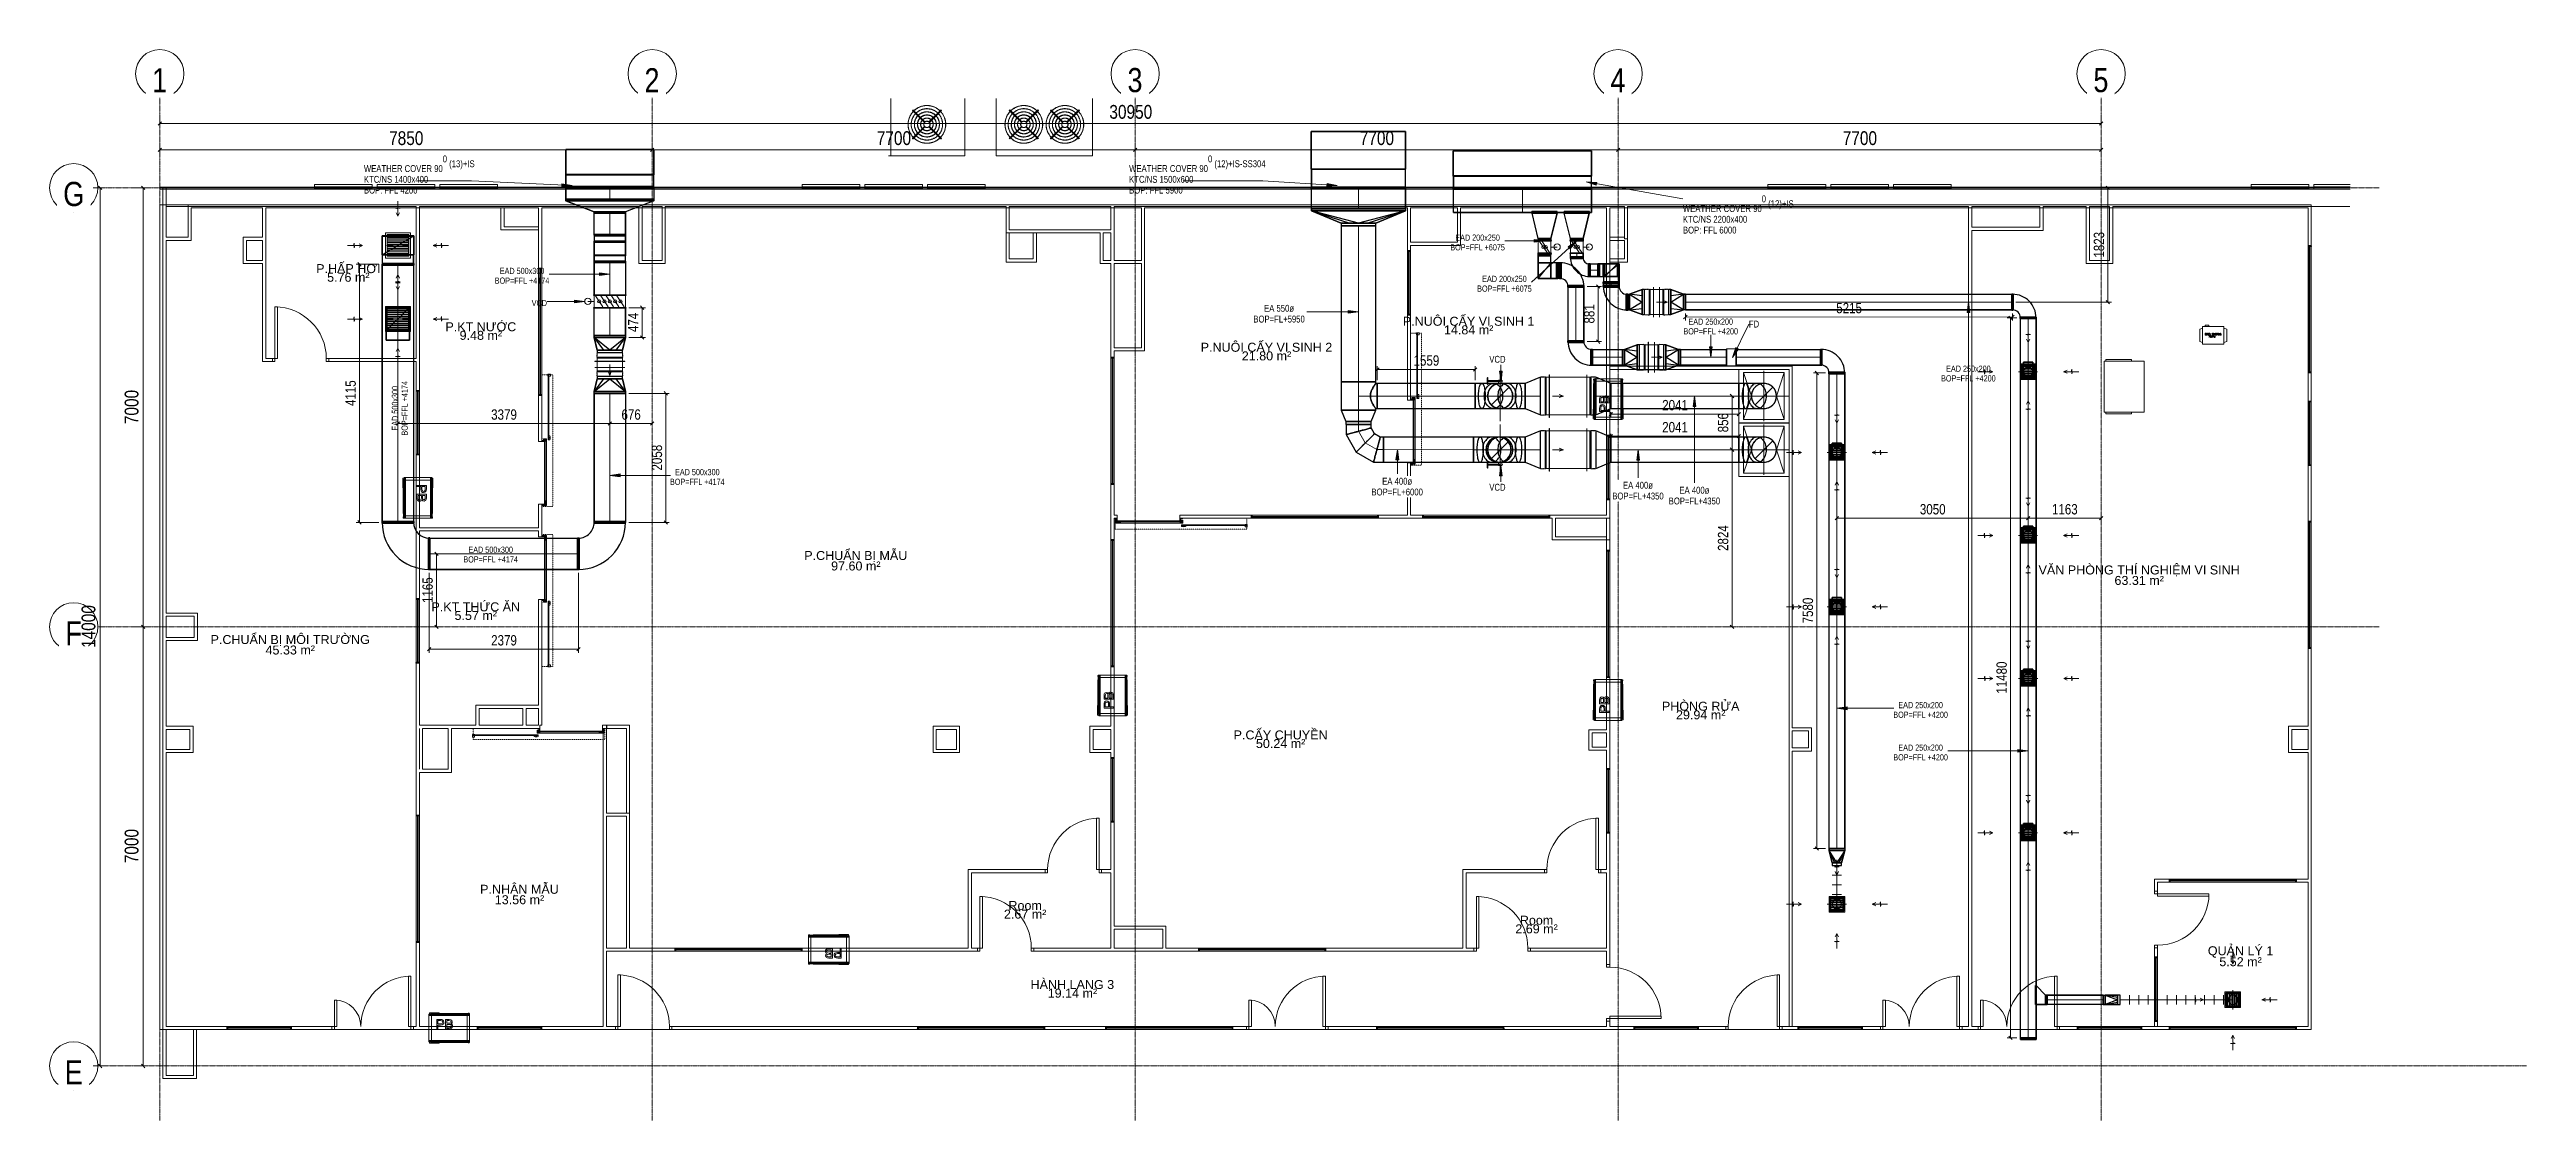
# Model space of a CAD drawing. Header units: millimetres. Extents: x -21807 to 17683, y 43568 to 60640.
import ezdxf

# ---------------------------------------------------------------- set-up
doc = ezdxf.new("R2010")
doc.units = ezdxf.units.MM
doc.linetypes.add('Dash', pattern=[6.35, 3.175, -3.175])
doc.linetypes.add('Grid Line', pattern=[22.225, 12.7, -3.175, 3.175, -3.175])
for name, color, linetype, lineweight in [('A-ANNO-DIMS', 7, 'Continuous', 9), ('A-ANNO-DIMS-110', 7, 'Continuous', 9), ('A-AREA-IDEN', 7, 'Continuous', 9), ('A-DETL-GENF', 7, 'Continuous', 5), ('A-GENM', 7, 'Continuous', 5), ('A-WALL', 7, 'Continuous', 9), ('A-WALL-PATT', 7, 'Continuous', 9), ('G-ANNO-TEXT', 7, 'Continuous', 9), ('M-EQPM', 7, 'Continuous', 5), ('M-HVAC-CDFF', 7, 'Continuous', 5), ('M-HVAC-DUCT', 7, 'Continuous', 25), ('M-HVAC-DUCT-CNTR', 7, 'Continuous', 5), ('M-HVAC-DUCT-IDEN', 7, 'Continuous', 9), ('S-GRID', 7, 'Continuous', 9), ('S-GRID-IDEN', 7, 'Continuous', 9)]:
    doc.layers.add(name, color=color, linetype=linetype, lineweight=lineweight)
for name, color, linetype, lineweight, true_color in [('A-DETL', 7, 'Continuous', 5, 0x00a600), ('A-DOOR', 5, 'Continuous', 9, 0x0000ff), ('A-DOOR-HDLN', 5, 'Dash', 9, 0x0000ff), ('A-FLOR', 7, 'Continuous', 9, 0x007f00), ('A-GLAZ', 7, 'Continuous', 9, 0x00007f), ('M-HVAC-DUCT-ANNO', 7, 'Continuous', 5, 0x007f00), ('M-HVAC-DUCT-PATT', 7, 'Continuous', 5, 0x007f00)]:
    doc.layers.add(name, color=color, linetype=linetype, lineweight=lineweight, true_color=true_color)
doc.styles.add('Arial', font='arial.ttf', dxfattribs={"width": 0.8, "height": 385})
doc.styles.add('Arial_1', font='arial.ttf', dxfattribs={"width": 0.8, "height": 220})
doc.styles.add('Arial_2', font='arial.ttf', dxfattribs={"width": 0.8, "height": 165})
doc.styles.add('Arial_3', font='arial.ttf', dxfattribs={"height": 143})
doc.styles.add('Arial_4', font='arial.ttf', dxfattribs={"width": 0.8, "height": 110})
doc.styles.add('Arial_5', font='arial.ttf', dxfattribs={"width": 0.8, "height": 99})
doc.dimstyles.new('AK_DIM_2_0_Arial', dxfattribs={"dimscale": 304.8, "dimtxt": 224.457068, "dimasz": 0.180446, "dimexe": 0.360892, "dimexo": 0.360892, "dimgap": 0.036089, "dimtad": 1, "dimdec": 0, "dimzin": 0, "dimdsep": 46, "dimtxsty": 'Arial_1', "dimblk1": 'OBLIQUE', "dimblk2": 'OBLIQUE', "dimsah": 1, "dimcen": 0.09, "dimadec": 0, "dimazin": 0, "dimtfac": 1, "dimtdec": 4, "dimtix": 1, "dimtmove": 0, "dimatfit": 3, "dimfxl": 1, "dimtvp": 1, "dimtolj": 1, "dimtzin": 0, "dimarcsym": 2})
doc.dimstyles.new('AK_DIM_2_0_Arial_đỏ', dxfattribs={"dimscale": 304.8, "dimtxt": 168.342801, "dimasz": 0.180446, "dimexe": 0.180446, "dimexo": 0.180446, "dimgap": 0.036089, "dimtad": 1, "dimdec": 0, "dimzin": 0, "dimdsep": 46, "dimtxsty": 'Arial_2', "dimblk1": 'OBLIQUE', "dimblk2": 'OBLIQUE', "dimsah": 1, "dimcen": 0.09, "dimadec": 0, "dimazin": 0, "dimtfac": 1, "dimtdec": 4, "dimtix": 1, "dimtmove": 0, "dimatfit": 3, "dimfxl": 1, "dimtvp": 1, "dimtolj": 1, "dimtzin": 0, "dimarcsym": 2})

msp = doc.modelspace()

# ---------------------------------------------------------------- texts
at = {"layer": 'A-AREA-IDEN', "char_height": 143, "line_spacing_factor": 0.936439, "style": 'Arial_3'}
for s, insert, width, attachment_point in [('\\pxqc,t9.76923,19.53846,29.30769,39.07692,48.84615,58.61538,68.38462,78.15385,87.92308,97.69231,107.46154,117.23077,127,136.76923,146.53846,156.30769,166.07692,175.84615,185.61538,195.38462,205.15385,214.92308,224.69231,234.46154,244.23077,254,263.76923,273.53846,283.30769,293.07692,302.84615,312.61538;{P.HẤP HƠI}', (-17042.9, 57074.2), 1004.3, 8), ('\\pxqc,t9.76923,19.53846,29.30769,39.07692,48.84615,58.61538,68.38462,78.15385,87.92308,97.69231,107.46154,117.23077,127,136.76923,146.53846,156.30769,166.07692,175.84615,185.61538,195.38462,205.15385,214.92308,224.69231,234.46154,244.23077,254,263.76923,273.53846,283.30769,293.07692,302.84615,312.61538;{5.76 m²}', (-17042.9, 57009.5), 676.5, 5), ('\\pxqc,t9.76923,19.53846,29.30769,39.07692,48.84615,58.61538,68.38462,78.15385,87.92308,97.69231,107.46154,117.23077,127,136.76923,146.53846,156.30769,166.07692,175.84615,185.61538,195.38462,205.15385,214.92308,224.69231,234.46154,244.23077,254,263.76923,273.53846,283.30769,293.07692,302.84615,312.61538;{P.KT NƯỚC}', (-14930.3, 56147.6), 1113.2, 8), ('\\pxqc,t9.76923,19.53846,29.30769,39.07692,48.84615,58.61538,68.38462,78.15385,87.92308,97.69231,107.46154,117.23077,127,136.76923,146.53846,156.30769,166.07692,175.84615,185.61538,195.38462,205.15385,214.92308,224.69231,234.46154,244.23077,254,263.76923,273.53846,283.30769,293.07692,302.84615,312.61538;{9.48 m²}', (-14930.3, 56082.9), 676.5, 5), ('\\pxqc,t9.76923,19.53846,29.30769,39.07692,48.84615,58.61538,68.38462,78.15385,87.92308,97.69231,107.46154,117.23077,127,136.76923,146.53846,156.30769,166.07692,175.84615,185.61538,195.38462,205.15385,214.92308,224.69231,234.46154,244.23077,254,263.76923,273.53846,283.30769,293.07692,302.84615,312.61538;{P.NUÔI CẤY VI SINH 1}', (817.9, 56235.1), 2073.5, 8), ('\\pxqc,t9.76923,19.53846,29.30769,39.07692,48.84615,58.61538,68.38462,78.15385,87.92308,97.69231,107.46154,117.23077,127,136.76923,146.53846,156.30769,166.07692,175.84615,185.61538,195.38462,205.15385,214.92308,224.69231,234.46154,244.23077,254,263.76923,273.53846,283.30769,293.07692,302.84615,312.61538;{14.84 m²}', (818.4, 56170.3), 785.4, 5), ('\\pxqc,t9.76923,19.53846,29.30769,39.07692,48.84615,58.61538,68.38462,78.15385,87.92308,97.69231,107.46154,117.23077,127,136.76923,146.53846,156.30769,166.07692,175.84615,185.61538,195.38462,205.15385,214.92308,224.69231,234.46154,244.23077,254,263.76923,273.53846,283.30769,293.07692,302.84615,312.61538;{P.NUÔI CẤY VI SINH 2}', (-2405.2, 55820.5), 2073.5, 8), ('\\pxqc,t9.76923,19.53846,29.30769,39.07692,48.84615,58.61538,68.38462,78.15385,87.92308,97.69231,107.46154,117.23077,127,136.76923,146.53846,156.30769,166.07692,175.84615,185.61538,195.38462,205.15385,214.92308,224.69231,234.46154,244.23077,254,263.76923,273.53846,283.30769,293.07692,302.84615,312.61538;{21.80 m²}', (-2404.6, 55755.7), 785.4, 5), ('\\pxqc,t9.76923,19.53846,29.30769,39.07692,48.84615,58.61538,68.38462,78.15385,87.92308,97.69231,107.46154,117.23077,127,136.76923,146.53846,156.30769,166.07692,175.84615,185.61538,195.38462,205.15385,214.92308,224.69231,234.46154,244.23077,254,263.76923,273.53846,283.30769,293.07692,302.84615,312.61538;{P.CHUẨN BỊ MẪU}', (-8952.6, 52471), 1622.5, 8), ('\\pxqc,t9.76923,19.53846,29.30769,39.07692,48.84615,58.61538,68.38462,78.15385,87.92308,97.69231,107.46154,117.23077,127,136.76923,146.53846,156.30769,166.07692,175.84615,185.61538,195.38462,205.15385,214.92308,224.69231,234.46154,244.23077,254,263.76923,273.53846,283.30769,293.07692,302.84615,312.61538;{97.60 m²}', (-8952, 52406.3), 785.4, 5), ('\\pxqc,t9.76923,19.53846,29.30769,39.07692,48.84615,58.61538,68.38462,78.15385,87.92308,97.69231,107.46154,117.23077,127,136.76923,146.53846,156.30769,166.07692,175.84615,185.61538,195.38462,205.15385,214.92308,224.69231,234.46154,244.23077,254,263.76923,273.53846,283.30769,293.07692,302.84615,312.61538;{VĂN PHÒNG THÍ NGHIỆM VI SINH}', (11508.2, 52240.7), 3143.8, 8), ('\\pxqc,t9.76923,19.53846,29.30769,39.07692,48.84615,58.61538,68.38462,78.15385,87.92308,97.69231,107.46154,117.23077,127,136.76923,146.53846,156.30769,166.07692,175.84615,185.61538,195.38462,205.15385,214.92308,224.69231,234.46154,244.23077,254,263.76923,273.53846,283.30769,293.07692,302.84615,312.61538;{63.31 m²}', (11508.8, 52175.9), 785.4, 5), ('\\pxqc,t9.76923,19.53846,29.30769,39.07692,48.84615,58.61538,68.38462,78.15385,87.92308,97.69231,107.46154,117.23077,127,136.76923,146.53846,156.30769,166.07692,175.84615,185.61538,195.38462,205.15385,214.92308,224.69231,234.46154,244.23077,254,263.76923,273.53846,283.30769,293.07692,302.84615,312.61538;{P.KT THỨC ĂN}', (-15010.8, 51682.2), 1389.3, 8), ('\\pxqc,t9.76923,19.53846,29.30769,39.07692,48.84615,58.61538,68.38462,78.15385,87.92308,97.69231,107.46154,117.23077,127,136.76923,146.53846,156.30769,166.07692,175.84615,185.61538,195.38462,205.15385,214.92308,224.69231,234.46154,244.23077,254,263.76923,273.53846,283.30769,293.07692,302.84615,312.61538;{P.CHUẨN BỊ MÔI TRƯỜNG}', (-17969.5, 51131.6), 2510.2, 8), ('\\pxqc,t9.76923,19.53846,29.30769,39.07692,48.84615,58.61538,68.38462,78.15385,87.92308,97.69231,107.46154,117.23077,127,136.76923,146.53846,156.30769,166.07692,175.84615,185.61538,195.38462,205.15385,214.92308,224.69231,234.46154,244.23077,254,263.76923,273.53846,283.30769,293.07692,302.84615,312.61538;{5.57 m²}', (-15011.4, 51617.5), 676.5, 5), ('\\pxqc,t9.76923,19.53846,29.30769,39.07692,48.84615,58.61538,68.38462,78.15385,87.92308,97.69231,107.46154,117.23077,127,136.76923,146.53846,156.30769,166.07692,175.84615,185.61538,195.38462,205.15385,214.92308,224.69231,234.46154,244.23077,254,263.76923,273.53846,283.30769,293.07692,302.84615,312.61538;{45.33 m²}', (-17969, 51066.8), 785.4, 5), ('\\pxqc,t9.76923,19.53846,29.30769,39.07692,48.84615,58.61538,68.38462,78.15385,87.92308,97.69231,107.46154,117.23077,127,136.76923,146.53846,156.30769,166.07692,175.84615,185.61538,195.38462,205.15385,214.92308,224.69231,234.46154,244.23077,254,263.76923,273.53846,283.30769,293.07692,302.84615,312.61538;{PHÒNG RỬA}', (4517.6, 50097.8), 1215.5, 8), ('\\pxqc,t9.76923,19.53846,29.30769,39.07692,48.84615,58.61538,68.38462,78.15385,87.92308,97.69231,107.46154,117.23077,127,136.76923,146.53846,156.30769,166.07692,175.84615,185.61538,195.38462,205.15385,214.92308,224.69231,234.46154,244.23077,254,263.76923,273.53846,283.30769,293.07692,302.84615,312.61538;{P.CẤY CHUYỀN}', (-2179.7, 49640.3), 1477.3, 8), ('\\pxqc,t9.76923,19.53846,29.30769,39.07692,48.84615,58.61538,68.38462,78.15385,87.92308,97.69231,107.46154,117.23077,127,136.76923,146.53846,156.30769,166.07692,175.84615,185.61538,195.38462,205.15385,214.92308,224.69231,234.46154,244.23077,254,263.76923,273.53846,283.30769,293.07692,302.84615,312.61538;{29.94 m²}', (4518.2, 50033), 785.4, 5), ('\\pxqc,t9.76923,19.53846,29.30769,39.07692,48.84615,58.61538,68.38462,78.15385,87.92308,97.69231,107.46154,117.23077,127,136.76923,146.53846,156.30769,166.07692,175.84615,185.61538,195.38462,205.15385,214.92308,224.69231,234.46154,244.23077,254,263.76923,273.53846,283.30769,293.07692,302.84615,312.61538;{50.24 m²}', (-2179.1, 49575.6), 785.4, 5), ('\\pxqc,t9.76923,19.53846,29.30769,39.07692,48.84615,58.61538,68.38462,78.15385,87.92308,97.69231,107.46154,117.23077,127,136.76923,146.53846,156.30769,166.07692,175.84615,185.61538,195.38462,205.15385,214.92308,224.69231,234.46154,244.23077,254,263.76923,273.53846,283.30769,293.07692,302.84615,312.61538;{P.NHẬN MẪU}', (-14314.7, 47150.2), 1229.8, 8), ('\\pxqc,t9.76923,19.53846,29.30769,39.07692,48.84615,58.61538,68.38462,78.15385,87.92308,97.69231,107.46154,117.23077,127,136.76923,146.53846,156.30769,166.07692,175.84615,185.61538,195.38462,205.15385,214.92308,224.69231,234.46154,244.23077,254,263.76923,273.53846,283.30769,293.07692,302.84615,312.61538;{13.56 m²}', (-14314.1, 47085.4), 785.4, 5), ('\\pxqc,t9.76923,19.53846,29.30769,39.07692,48.84615,58.61538,68.38462,78.15385,87.92308,97.69231,107.46154,117.23077,127,136.76923,146.53846,156.30769,166.07692,175.84615,185.61538,195.38462,205.15385,214.92308,224.69231,234.46154,244.23077,254,263.76923,273.53846,283.30769,293.07692,302.84615,312.61538;{Room}', (-6252.2, 46920.8), 531.3, 8), ('\\pxqc,t9.76923,19.53846,29.30769,39.07692,48.84615,58.61538,68.38462,78.15385,87.92308,97.69231,107.46154,117.23077,127,136.76923,146.53846,156.30769,166.07692,175.84615,185.61538,195.38462,205.15385,214.92308,224.69231,234.46154,244.23077,254,263.76923,273.53846,283.30769,293.07692,302.84615,312.61538;{2.67 m²}', (-6252.2, 46856.1), 676.5, 5), ('\\pxqc,t9.76923,19.53846,29.30769,39.07692,48.84615,58.61538,68.38462,78.15385,87.92308,97.69231,107.46154,117.23077,127,136.76923,146.53846,156.30769,166.07692,175.84615,185.61538,195.38462,205.15385,214.92308,224.69231,234.46154,244.23077,254,263.76923,273.53846,283.30769,293.07692,302.84615,312.61538;{2.69 m²}', (1901.2, 46621.3), 676.5, 5), ('\\pxqc,t9.76923,19.53846,29.30769,39.07692,48.84615,58.61538,68.38462,78.15385,87.92308,97.69231,107.46154,117.23077,127,136.76923,146.53846,156.30769,166.07692,175.84615,185.61538,195.38462,205.15385,214.92308,224.69231,234.46154,244.23077,254,263.76923,273.53846,283.30769,293.07692,302.84615,312.61538;{Room}', (1901.2, 46686.1), 531.3, 8), ('\\pxqc,t9.76923,19.53846,29.30769,39.07692,48.84615,58.61538,68.38462,78.15385,87.92308,97.69231,107.46154,117.23077,127,136.76923,146.53846,156.30769,166.07692,175.84615,185.61538,195.38462,205.15385,214.92308,224.69231,234.46154,244.23077,254,263.76923,273.53846,283.30769,293.07692,302.84615,312.61538;{QUẢN LÝ 1}', (13125, 46162.2), 1032.9, 8), ('\\pxqc,t9.76923,19.53846,29.30769,39.07692,48.84615,58.61538,68.38462,78.15385,87.92308,97.69231,107.46154,117.23077,127,136.76923,146.53846,156.30769,166.07692,175.84615,185.61538,195.38462,205.15385,214.92308,224.69231,234.46154,244.23077,254,263.76923,273.53846,283.30769,293.07692,302.84615,312.61538;{HÀNH LANG 3}', (-5499.3, 45660.7), 1310.1, 8), ('\\pxqc,t9.76923,19.53846,29.30769,39.07692,48.84615,58.61538,68.38462,78.15385,87.92308,97.69231,107.46154,117.23077,127,136.76923,146.53846,156.30769,166.07692,175.84615,185.61538,195.38462,205.15385,214.92308,224.69231,234.46154,244.23077,254,263.76923,273.53846,283.30769,293.07692,302.84615,312.61538;{5.52 m²}', (13124.4, 46097.4), 676.5, 5), ('\\pxqc,t9.76923,19.53846,29.30769,39.07692,48.84615,58.61538,68.38462,78.15385,87.92308,97.69231,107.46154,117.23077,127,136.76923,146.53846,156.30769,166.07692,175.84615,185.61538,195.38462,205.15385,214.92308,224.69231,234.46154,244.23077,254,263.76923,273.53846,283.30769,293.07692,302.84615,312.61538;{19.14 m²}', (-5498.7, 45595.9), 785.4, 5)]:
    msp.add_mtext(s, dxfattribs=dict(at, insert=insert, width=width, attachment_point=attachment_point))
at = {"layer": 'G-ANNO-TEXT', "color": 1, "true_color": 0xff0000, "char_height": 110, "attachment_point": 1, "line_spacing_factor": 0.936439, "style": 'Arial_4'}
for s, insert, width in [('\\pxt10.16,20.32,30.48,40.64,50.8,60.96,71.12,81.28,91.44,101.6,111.76,121.92,132.08,142.24,152.4,162.56,172.72,182.88,193.04,203.2,213.36,223.52,233.68,243.84,254,264.16,274.32,284.48,294.64,304.8,314.96,325.12;{WEATHER COVER 90\\A1;\\S0 ^ ;(13)+IS\\PKTC/NS 1400x400\\PBOP: FFL 4200}', (-16794.5, 58951.9), 1734.049), ('\\pxt10.16,20.32,30.48,40.64,50.8,60.96,71.12,81.28,91.44,101.6,111.76,121.92,132.08,142.24,152.4,162.56,172.72,182.88,193.04,203.2,213.36,223.52,233.68,243.84,254,264.16,274.32,284.48,294.64,304.8,314.96,325.12;{WEATHER COVER 90\\A1;\\S0 ^ ;(12)+IS-SS304\\PKTC/NS 1500x600\\PBOP: FFL 5900}', (-4594.5, 58951.9), 2151.785), ('\\pxt10.16,20.32,30.48,40.64,50.8,60.96,71.12,81.28,91.44,101.6,111.76,121.92,132.08,142.24,152.4,162.56,172.72,182.88,193.04,203.2,213.36,223.52,233.68,243.84,254,264.16,274.32,284.48,294.64,304.8,314.96,325.12;{WEATHER COVER 90\\A1;\\S0 ^ ;(12)+IS\\PKTC/NS 2200x400\\PBOP: FFL 6000}', (4234.4, 58314.8), 1734.049), ('\\pxt10.16,20.32,30.48,40.64,50.8,60.96,71.12,81.28,91.44,101.6,111.76,121.92,132.08,142.24,152.4,162.56,172.72,182.88,193.04,203.2,213.36,223.52,233.68,243.84,254,264.16,274.32,284.48,294.64,304.8,314.96,325.12;{FD}', (5285.3, 56318.5), 460.24), ('\\pxt10.16,20.32,30.48,40.64,50.8,60.96,71.12,81.28,91.44,101.6,111.76,121.92,132.08,142.24,152.4,162.56,172.72,182.88,193.04,203.2,213.36,223.52,233.68,243.84,254,264.16,274.32,284.48,294.64,304.8,314.96,325.12;{VCD}', (1147.5, 55757.3), 366.96), ('\\pxt10.16,20.32,30.48,40.64,50.8,60.96,71.12,81.28,91.44,101.6,111.76,121.92,132.08,142.24,152.4,162.56,172.72,182.88,193.04,203.2,213.36,223.52,233.68,243.84,254,264.16,274.32,284.48,294.64,304.8,314.96,325.12;{VCD}', (1147.5, 53717.3), 366.96)]:
    msp.add_mtext(s, dxfattribs=dict(at, insert=insert, width=width))
at = {"layer": 'M-HVAC-DUCT-IDEN', "color": 1, "true_color": 0xff0000, "char_height": 99, "attachment_point": 5, "line_spacing_factor": 0.936439, "style": 'Arial_5'}
for s, insert, width in [('\\pxqc,t11.28889,22.57778,33.86667,45.15556,56.44444,67.73333,79.02222,90.31111,101.6,112.88889,124.17778,135.46667,146.75556,158.04444,169.33333,180.62222,191.91111,203.2,214.48889,225.77778,237.06667,248.35556,259.64444,270.93333,282.22222,293.51111,304.8,316.08889,327.37778,338.66667,349.95556,361.24444;{EAD 200x250\\PBOP=FFL +6075}', (960.8, 57564.1), 861.52), ('\\pxqc,t11.28889,22.57778,33.86667,45.15556,56.44444,67.73333,79.02222,90.31111,101.6,112.88889,124.17778,135.46667,146.75556,158.04444,169.33333,180.62222,191.91111,203.2,214.48889,225.77778,237.06667,248.35556,259.64444,270.93333,282.22222,293.51111,304.8,316.08889,327.37778,338.66667,349.95556,361.24444;{EAD 500x300\\PBOP=FFL +4174}', (-14273.1, 57033.3), 861.52), ('\\pxqc,t11.28889,22.57778,33.86667,45.15556,56.44444,67.73333,79.02222,90.31111,101.6,112.88889,124.17778,135.46667,146.75556,158.04444,169.33333,180.62222,191.91111,203.2,214.48889,225.77778,237.06667,248.35556,259.64444,270.93333,282.22222,293.51111,304.8,316.08889,327.37778,338.66667,349.95556,361.24444;{EAD 200x250\\PBOP=FFL +6075}', (1389, 56905.9), 861.52), ('\\pxqc,t11.28889,22.57778,33.86667,45.15556,56.44444,67.73333,79.02222,90.31111,101.6,112.88889,124.17778,135.46667,146.75556,158.04444,169.33333,180.62222,191.91111,203.2,214.48889,225.77778,237.06667,248.35556,259.64444,270.93333,282.22222,293.51111,304.8,316.08889,327.37778,338.66667,349.95556,361.24444;{VCD}', (-13997.6, 56598.4), 244.64), ('\\pxqc,t11.28889,22.57778,33.86667,45.15556,56.44444,67.73333,79.02222,90.31111,101.6,112.88889,124.17778,135.46667,146.75556,158.04444,169.33333,180.62222,191.91111,203.2,214.48889,225.77778,237.06667,248.35556,259.64444,270.93333,282.22222,293.51111,304.8,316.08889,327.37778,338.66667,349.95556,361.24444;{EAD 250x200\\PBOP=FFL +4200}', (4677.9, 56224.6), 861.52), ('\\pxqc,t11.28889,22.57778,33.86667,45.15556,56.44444,67.73333,79.02222,90.31111,101.6,112.88889,124.17778,135.46667,146.75556,158.04444,169.33333,180.62222,191.91111,203.2,214.48889,225.77778,237.06667,248.35556,259.64444,270.93333,282.22222,293.51111,304.8,316.08889,327.37778,338.66667,349.95556,361.24444;{EAD 250x200\\PBOP=FFL +4200}', (8785.8, 55474.6), 861.52), ('\\pxqc,t11.28889,22.57778,33.86667,45.15556,56.44444,67.73333,79.02222,90.31111,101.6,112.88889,124.17778,135.46667,146.75556,158.04444,169.33333,180.62222,191.91111,203.2,214.48889,225.77778,237.06667,248.35556,259.64444,270.93333,282.22222,293.51111,304.8,316.08889,327.37778,338.66667,349.95556,361.24444;{EAD 500x300\\PBOP=FFL +4174}', (-11479.1, 53825.8), 861.52), ('\\pxqc,t11.28889,22.57778,33.86667,45.15556,56.44444,67.73333,79.02222,90.31111,101.6,112.88889,124.17778,135.46667,146.75556,158.04444,169.33333,180.62222,191.91111,203.2,214.48889,225.77778,237.06667,248.35556,259.64444,270.93333,282.22222,293.51111,304.8,316.08889,327.37778,338.66667,349.95556,361.24444;{EAD 500x300\\PBOP=FFL +4174}', (-14773.5, 52589), 861.52), ('\\pxqc,t11.28889,22.57778,33.86667,45.15556,56.44444,67.73333,79.02222,90.31111,101.6,112.88889,124.17778,135.46667,146.75556,158.04444,169.33333,180.62222,191.91111,203.2,214.48889,225.77778,237.06667,248.35556,259.64444,270.93333,282.22222,293.51111,304.8,316.08889,327.37778,338.66667,349.95556,361.24444;{EAD 250x200\\PBOP=FFL +4200}', (8023.8, 50111.9), 861.52), ('\\pxqc,t11.28889,22.57778,33.86667,45.15556,56.44444,67.73333,79.02222,90.31111,101.6,112.88889,124.17778,135.46667,146.75556,158.04444,169.33333,180.62222,191.91111,203.2,214.48889,225.77778,237.06667,248.35556,259.64444,270.93333,282.22222,293.51111,304.8,316.08889,327.37778,338.66667,349.95556,361.24444;{EAD 250x200\\PBOP=FFL +4200}', (8023.8, 49433.2), 861.52)]:
    msp.add_mtext(s, dxfattribs=dict(at, insert=insert, width=width))
at = {"layer": 'M-HVAC-DUCT-IDEN', "color": 1, "true_color": 0xff0000, "insert": (-16222, 54921.5), "char_height": 99, "width": 861.52, "attachment_point": 5, "rotation": 90, "line_spacing_factor": 0.936439, "style": 'Arial_5'}
msp.add_mtext('\\pxqc,t11.28889,22.57778,33.86667,45.15556,56.44444,67.73333,79.02222,90.31111,101.6,112.88889,124.17778,135.46667,146.75556,158.04444,169.33333,180.62222,191.91111,203.2,214.48889,225.77778,237.06667,248.35556,259.64444,270.93333,282.22222,293.51111,304.8,316.08889,327.37778,338.66667,349.95556,361.24444;{EAD 500x300\\PBOP=FFL +4174}', dxfattribs=at)

# ---------------------------------------------------------------- blocks, each defined once
blk = doc.blocks.new('Cư_a đơn - _D5 _900x2200__TrongNha-1164036-MẶT BẰNG HỆ THỐNG GIÓ THẢI')
at = {"layer": 'A-DETL-GENF', "color": 253, "lineweight": 9, "true_color": 0xaaaaaa}
for p, q in [((410, -25), (370, -25)), ((370, -25), (370, -845)), ((410, -25), (410, -845)), ((410, -845), (370, -845))]:
    blk.add_line(p, q, dxfattribs=at)
blk.add_arc((410, -25), 820, 180, 270, dxfattribs=at)
at = {"layer": 'A-DOOR', "color": 254, "lineweight": 13, "true_color": 0xccccff}
for p, q in [((-450, -25), (-450, 25)), ((-450, 25), (-410, 25)), ((-410, -25), (-410, 25)), ((410, 25), (450, 25)), ((410, -25), (410, 25)), ((450, 25), (450, -25)), ((-410, -25), (-450, -25)), ((450, -25), (410, -25))]:
    blk.add_line(p, q, dxfattribs=at)
at = {"layer": 'A-DOOR', "color": 161, "lineweight": 13, "true_color": 0xaaaaff}
for p, q in [((-450, 25), (-410, 25)), ((-410, 25), (-410, -25)), ((410, -25), (410, 25)), ((410, 25), (450, 25)), ((-410, -25), (-450, -25)), ((450, -25), (410, -25))]:
    blk.add_line(p, q, dxfattribs=at)
at = {"layer": 'A-DOOR', "color": 254, "lineweight": 13, "true_color": 0xe0e0ff}
for p, q in [((-450, -25), (-450, 25)), ((450, -25), (450, 25))]:
    blk.add_line(p, q, dxfattribs=at)
blk = doc.blocks.new('Cư_a đôi ca_nh lê_ch - _D2 _1300x2200__TrongNha-1164139-MẶT BẰNG HỆ THỐNG GIÓ THẢI')
at = {"layer": 'A-DETL-GENF', "color": 253, "lineweight": 9, "true_color": 0xaaaaaa}
for p, q in [((-785, -25), (-745, -25)), ((-785, -25), (-785, -825)), ((-745, -25), (-745, -825)), ((435, -25), (395, -25)), ((395, -25), (395, -445)), ((435, -25), (435, -445)), ((435, -445), (395, -445)), ((-785, -825), (-745, -825))]:
    blk.add_line(p, q, dxfattribs=at)
for centre, radius, start, end in [((-785, -25), 800, 270, 360), ((435, -25), 420, 180, 270)]:
    blk.add_arc(centre, radius, start, end, dxfattribs=at)
at = {"layer": 'A-DOOR', "color": 254, "lineweight": 13, "true_color": 0xccccff}
for p, q in [((-825, -25), (-825, 25)), ((-825, 25), (-785, 25)), ((-785, -25), (-785, 25)), ((435, 25), (475, 25)), ((435, -25), (435, 25)), ((475, 25), (475, -25)), ((-785, -25), (-825, -25)), ((475, -25), (435, -25))]:
    blk.add_line(p, q, dxfattribs=at)
at = {"layer": 'A-DOOR', "color": 161, "lineweight": 13, "true_color": 0xaaaaff}
for p, q in [((-825, 25), (-785, 25)), ((-785, 25), (-785, -25)), ((435, -25), (435, 25)), ((435, 25), (475, 25)), ((-785, -25), (-825, -25)), ((475, -25), (435, -25))]:
    blk.add_line(p, q, dxfattribs=at)
at = {"layer": 'A-DOOR', "color": 254, "lineweight": 13, "true_color": 0xe0e0ff}
for p, q in [((-825, -25), (-825, 25)), ((475, -25), (475, 25))]:
    blk.add_line(p, q, dxfattribs=at)
blk = doc.blocks.new('Cư_a đơn - _D5 _900x2200__TrongNha-1164426-MẶT BẰNG HỆ THỐNG GIÓ THẢI')
at = {"layer": 'A-DETL-GENF', "color": 253, "lineweight": 9, "true_color": 0xaaaaaa}
for p, q in [((370, 25), (370, 845)), ((410, 845), (370, 845)), ((410, 25), (410, 845)), ((410, 25), (370, 25))]:
    blk.add_line(p, q, dxfattribs=at)
blk.add_arc((410, 25), 820, 90, 180, dxfattribs=at)
at = {"layer": 'A-DOOR', "color": 161, "lineweight": 13, "true_color": 0xaaaaff}
for p, q in [((-410, 25), (-450, 25)), ((-410, -25), (-410, 25)), ((450, 25), (410, 25)), ((410, 25), (410, -25)), ((-450, -25), (-410, -25)), ((410, -25), (450, -25))]:
    blk.add_line(p, q, dxfattribs=at)
at = {"layer": 'A-DOOR', "color": 254, "lineweight": 13, "true_color": 0xccccff}
for p, q in [((-450, 25), (-450, -25)), ((-410, 25), (-450, 25)), ((-410, 25), (-410, -25)), ((410, 25), (410, -25)), ((450, 25), (410, 25)), ((450, -25), (450, 25)), ((-450, -25), (-410, -25)), ((410, -25), (450, -25))]:
    blk.add_line(p, q, dxfattribs=at)
at = {"layer": 'A-DOOR', "color": 254, "lineweight": 13, "true_color": 0xe0e0ff}
for p, q in [((-450, 25), (-450, -25)), ((450, 25), (450, -25))]:
    blk.add_line(p, q, dxfattribs=at)
blk = doc.blocks.new('Automatic-Door_Single_Gilgen_SL-PSXP_Without-Side-Panel_On-Wall - Automatic-Door_Single_Gilgen_SL-PSXP_Without-Side-Panel_On-Wall-1196497-MẶT BẰNG HỆ THỐNG GIÓ THẢI')
at = {"layer": 'A-DETL-GENF', "lineweight": 9, "true_color": 0xe2e2e2, "transparency": 33554534}
h = blk.add_hatch(color=254, dxfattribs=at)
h.paths.add_polyline_path([(-500, 25), (-500, 60), (-502, 52), (-502, 30)])
h.paths.add_polyline_path([(-500, 25), (-504, 28), (-510, 28)])
h.paths.add_polyline_path([(-541, 26), (-533, 28), (-541, 28)])
h.paths.add_polyline_path([(-500, 25), (-513, 28), (-513, 30), (-519, 30), (-519, 28), (-541, 26), (-545, 25)])
h.paths.add_polyline_path([(-502, 57), (-502, 59), (-510, 59), (-508, 57)])
h.paths.add_polyline_path([(-504, 53), (-506, 54), (-509, 51), (-508, 49), (-505, 52)])
h.paths.add_polyline_path([(-508, 61), (-523, 61), (-519, 60), (-511, 60)])
h.paths.add_polyline_path([(-510, 46), (-520, 46), (-515, 45)])
h = blk.add_hatch(color=254, dxfattribs=at)
h.paths.add_polyline_path([(-503, 66), (-503, 68), (-520, 68), (-522, 78), (-523, 66)])
h.paths.add_polyline_path([(-541, 66), (-530, 66), (-532, 69), (-532, 78), (-535, 68), (-541, 68)])
h.paths.add_polyline_path([(-543, 52), (-535, 52), (-535, 54), (-541, 54), (-541, 66), (-543, 52)])
h.paths.add_polyline_path([(-522, 90), (-532, 90), (-532, 88), (-522, 88)])
h.paths.add_polyline_path([(-503, 99), (-503, 101), (-543, 101), (-543, 52), (-541, 68), (-541, 99), (-522, 99), (-522, 90), (-520, 99)])
h.paths.add_polyline_path([(-519, 52), (-519, 53), (-525, 53), (-534, 52), (-536, 52)])
h.paths.add_polyline_path([(-520, 68), (-520, 99), (-522, 88), (-522, 80)])
h.paths.add_polyline_path([(-522, 69), (-532, 69), (-528, 66), (-525, 66)])
h.paths.add_polyline_path([(-532, 99), (-535, 99), (-532, 90)])
h.paths.add_polyline_path([(-532, 88), (-535, 99), (-535, 68), (-532, 80)])
h = blk.add_hatch(color=254, dxfattribs=at)
h.paths.add_polyline_path([(-505, 88), (-511, 88), (-509, 86), (-505, 86)])
h.paths.add_polyline_path([(-503, 85), (-503, 99), (-520, 99), (-520, 98), (-505, 98), (-505, 88)])
h = blk.add_hatch(color=254, dxfattribs=at)
h.paths.add_polyline_path([(475, 88), (475, 80), (477, 78), (484, 78), (481, 80), (481, 83), (476, 83)])
h.paths.add_polyline_path([(484, 90), (477, 90), (475, 88), (476, 85), (481, 85), (481, 88)])
h.paths.add_polyline_path([(486, 93), (484, 90), (486, 86)])
h.paths.add_polyline_path([(486, 75), (486, 82), (484, 78)])
h.paths.add_polyline_path([(475, 78), (475, 80), (465, 80), (465, 78)])
h.paths.add_polyline_path([(486, 66), (486, 71), (484, 68), (477, 68), (477, 78), (475, 78), (475, 69), (446, 68), (446, 66)])
h.paths.add_polyline_path([(475, 90), (465, 90), (465, 88), (475, 88)])
h.paths.add_polyline_path([(486, 101), (446, 101), (450, 99), (475, 99), (475, 90), (477, 90), (477, 99), (484, 99), (486, 97)])
h.paths.add_polyline_path([(462, 99), (465, 90), (465, 99)])
h.paths.add_polyline_path([(462, 68), (465, 69), (465, 78)])
h.paths.add_polyline_path([(465, 80), (465, 88), (462, 99), (462, 68)])
h = blk.add_hatch(color=254, dxfattribs=at)
h.paths.add_polyline_path([(448, 88), (448, 86), (452, 86), (454, 88)])
h.paths.add_polyline_path([(462, 99), (446, 99), (446, 85), (448, 88), (448, 98), (462, 98)])
at = {"layer": 'A-DETL-GENF', "lineweight": 9, "true_color": 0xf8f8f8, "transparency": 33554534}
h = blk.add_hatch(color=7, dxfattribs=at)
h.paths.add_polyline_path([(496, 101), (486, 101), (486, 97), (480, 97), (480, 93), (488, 93), (488, 99), (496, 99)])
h.paths.add_polyline_path([(488, 86), (488, 89), (486, 93), (486, 75), (480, 75), (480, 71), (486, 71), (489, 72), (488, 73)])
h.paths.add_polyline_path([(496, 82), (490, 87), (488, 86), (495, 81)])
h.paths.add_polyline_path([(496, 77), (495, 78), (488, 73), (491, 74), (494, 76)])
h.paths.add_polyline_path([(495, 96), (494, 97), (488, 93), (490, 92), (494, 95)])
h.paths.add_polyline_path([(488, 69), (486, 71), (486, 67)])
at = {"layer": 'A-DETL-GENF', "lineweight": 9, "true_color": 0xe2e2e2, "transparency": 33554534}
h = blk.add_hatch(color=254, dxfattribs=at)
h.paths.add_polyline_path([(500, 75), (498, 75), (498, 69), (490, 69), (489, 67), (500, 67), (500, 71), (506, 71), (506, 75), (502, 75)])
h.paths.add_polyline_path([(506, 97), (497, 97), (498, 95), (497, 79), (500, 75), (500, 93), (506, 93)])
h.paths.add_polyline_path([(500, 101), (497, 99), (500, 97)])
h.paths.add_polyline_path([(498, 75), (496, 76), (491, 72), (491, 71)])
h.paths.add_polyline_path([(498, 82), (491, 88), (490, 86), (496, 81)])
h.paths.add_polyline_path([(498, 95), (495, 94), (490, 91), (491, 90)])
h = blk.add_hatch(color=254, dxfattribs=at)
h.paths.add_polyline_path([(541, 26), (541, 28), (533, 28)])
h.paths.add_polyline_path([(500, 25), (503, 29), (500, 33)])
h.paths.add_polyline_path([(500, 25), (510, 28), (504, 28)])
h.paths.add_polyline_path([(545, 25), (541, 26), (514, 30), (513, 28), (500, 25)])
h.paths.add_polyline_path([(510, 90), (502, 90), (500, 92), (500, 89), (510, 89)])
h.paths.add_polyline_path([(512, 99), (510, 99), (510, 90)])
h.paths.add_polyline_path([(520, 52), (520, 101), (512, 99), (518, 99), (518, 46), (516, 45), (520, 45)])
h.paths.add_polyline_path([(520, 101), (500, 101), (500, 97), (502, 99), (510, 99), (518, 101)])
h.paths.add_polyline_path([(512, 66), (512, 99), (510, 84)])
h.paths.add_polyline_path([(510, 79), (500, 79), (500, 75), (502, 77), (510, 77)])
h.paths.add_polyline_path([(512, 66), (510, 72), (510, 67), (502, 67), (502, 66)])
h.paths.add_polyline_path([(509, 51), (506, 54), (506, 52), (509, 49)])
h.paths.add_polyline_path([(502, 53), (502, 55), (502, 67), (500, 69), (500, 42), (502, 52)])
h.paths.add_polyline_path([(502, 53), (500, 42), (502, 30), (502, 52)])
blk.add_hatch(color=254, dxfattribs=at).paths.add_polyline_path([(520, 30), (520, 45), (519, 44), (519, 32)])
at = {"layer": 'A-DETL-GENF', "color": 253, "lineweight": 9, "true_color": 0xaaaaaa}
for p, q in [((-1572, 160), (-1572, 124)), ((-1570, 162), (-1544, 162)), ((-1541, 123), (-1570, 123)), ((-1565, 127), (-1565, 137)), ((-1565, 137), (-1540, 137)), ((-1540, 127), (-1565, 127)), ((-1540, 158), (-1540, 137)), ((-1540, 127), (-1540, 124)), ((-591, 139), (-591, 154)), ((-527, 137), (-589, 137)), ((-561, 151), (-555, 151)), ((-555, 141), (-561, 141)), ((-545, 30), (-544, 30)), ((-545, 25), (-545, 30)), ((-544, 30), (-543, 28)), ((-544, 28), (-544, 26)), ((-543, 28), (-544, 28)), ((-544, 26), (-541, 26)), ((-503, 101), (-543, 101)), ((-543, 101), (-543, 52)), ((-543, 52), (-536, 52)), ((-541, 68), (-541, 99)), ((-541, 99), (-535, 99)), ((-535, 68), (-541, 68)), ((-541, 54), (-541, 66)), ((-541, 66), (-530, 66)), ((-535, 54), (-541, 54)), ((-541, 28), (-533, 28)), ((-536, 52), (-519, 52)), ((-535, 99), (-535, 68)), ((-532, 55), (-535, 55)), ((-535, 55), (-535, 54)), ((-530, 56), (-533, 56)), ((-533, 56), (-533, 55)), ((-533, 55), (-531, 55)), ((-531, 54), (-533, 54)), ((-533, 54), (-533, 53)), ((-533, 53), (-533, 54)), ((-533, 54), (-532, 54)), ((-533, 53), (-526, 53)), ((-525, 53), (-533, 53)), ((-532, 90), (-532, 99)), ((-532, 99), (-522, 99)), ((-522, 90), (-532, 90)), ((-532, 88), (-522, 88)), ((-532, 80), (-532, 88)), ((-531, 80), (-532, 80)), ((-532, 69), (-532, 78)), ((-532, 78), (-531, 78)), ((-522, 69), (-532, 69)), ((-532, 54), (-532, 55)), ((-531, 78), (-531, 80)), ((-531, 55), (-531, 54)), ((-531, 28), (-519, 28)), ((-530, 66), (-529, 66)), ((-527, 62), (-530, 61)), ((-530, 61), (-529, 56)), ((-530, 54), (-530, 55)), ((-530, 55), (-528, 55)), ((-528, 54), (-530, 54)), ((-529, 66), (-528, 66)), ((-528, 56), (-529, 61)), ((-529, 61), (-527, 61)), ((-528, 66), (-528, 66)), ((-528, 66), (-525, 66)), ((-527, 66), (-528, 65)), ((-528, 65), (-527, 62)), ((-526, 56), (-528, 56)), ((-528, 55), (-528, 54)), ((-525, 56), (-527, 66)), ((-527, 61), (-526, 56)), ((-527, 54), (-527, 55)), ((-527, 55), (-526, 55)), ((-525, 55), (-527, 55)), ((-527, 55), (-527, 54)), ((-526, 54), (-527, 54)), ((-527, 54), (-525, 54)), ((-526, 53), (-526, 54)), ((-525, 154), (-525, 139)), ((-525, 66), (-525, 66)), ((-525, 66), (-524, 66)), ((-519, 53), (-525, 55)), ((-525, 54), (-525, 53)), ((-522, 80), (-524, 80)), ((-524, 80), (-524, 78)), ((-524, 78), (-522, 78)), ((-524, 66), (-523, 66)), ((-523, 66), (-503, 66)), ((-523, 60), (-523, 61)), ((-519, 58), (-523, 60)), ((-522, 99), (-522, 90)), ((-522, 88), (-522, 80)), ((-522, 78), (-522, 69)), ((-503, 99), (-520, 99)), ((-520, 99), (-520, 98)), ((-520, 68), (-520, 99)), ((-520, 99), (-503, 99)), ((-520, 98), (-505, 98)), ((-503, 68), (-520, 68)), ((-520, 45), (-520, 46)), ((-515, 45), (-520, 45)), ((-520, 30), (-520, 30)), ((-519, 30), (-520, 30)), ((-519, 60), (-519, 59)), ((-519, 59), (-517, 59)), ((-517, 58), (-519, 58)), ((-519, 52), (-519, 53)), ((-520, 30), (-513, 30)), ((-502, 69), (-518, 69)), ((-518, 69), (-518, 68)), ((-518, 68), (-503, 68)), ((-517, 59), (-517, 58)), ((-515, 45), (-515, 45)), ((-514, 45), (-515, 45)), ((-513, 45), (-514, 45)), ((-513, 84), (-513, 82)), ((-513, 59), (-511, 59)), ((-513, 58), (-513, 59)), ((-509, 58), (-513, 58)), ((-511, 45), (-513, 45)), ((-513, 28), (-511, 28)), ((-512, 79), (-511, 79)), ((-505, 88), (-511, 88)), ((-511, 88), (-511, 85)), ((-511, 85), (-509, 85)), ((-511, 79), (-511, 82)), ((-511, 82), (-508, 82)), ((-511, 59), (-511, 60)), ((-511, 44), (-511, 45)), ((-510, 44), (-511, 44)), ((-511, 31), (-510, 31)), ((-511, 28), (-511, 31)), ((-510, 46), (-510, 48)), ((-510, 45), (-510, 44)), ((-509, 45), (-510, 45)), ((-509, 85), (-509, 86)), ((-509, 86), (-505, 86)), ((-510, 61), (-510, 59)), ((-508, 61), (-510, 61)), ((-509, 49), (-509, 45)), ((-510, 31), (-510, 28)), ((-508, 82), (-506, 79)), ((-505, 79), (-506, 83)), ((-506, 83), (-503, 83)), ((-506, 79), (-505, 79)), ((-505, 98), (-505, 88)), ((-505, 86), (-505, 85)), ((-505, 85), (-503, 85)), ((-502, 53), (-504, 53)), ((-503, 99), (-503, 101)), ((-503, 85), (-503, 99)), ((-503, 87), (-503, 85)), ((-503, 83), (-502, 79)), ((-503, 68), (-503, 67)), ((-503, 66), (-503, 68)), ((-503, 67), (-502, 67)), ((-503, 61), (-502, 61)), ((-503, 61), (-503, 61)), ((-502, 61), (-503, 61)), ((-503, 55), (-502, 55)), ((-502, 79), (-500, 79)), ((-502, 67), (-502, 69)), ((-502, 59), (-502, 61)), ((-502, 55), (-502, 57)), ((443, 79), (445, 79)), ((445, 79), (446, 83)), ((461, 69), (445, 69)), ((445, 69), (445, 67)), ((445, 67), (446, 67)), ((486, 101), (446, 101)), ((446, 101), (446, 99)), ((446, 99), (446, 85)), ((462, 99), (446, 99)), ((446, 99), (448, 99)), ((446, 85), (446, 87)), ((446, 85), (448, 85)), ((446, 83), (449, 83)), ((446, 67), (446, 68)), ((446, 68), (461, 68)), ((462, 68), (446, 68)), ((446, 68), (446, 66)), ((446, 66), (486, 66)), ((448, 99), (450, 99)), ((448, 88), (448, 98)), ((448, 98), (462, 98)), ((454, 88), (448, 88)), ((448, 85), (448, 86)), ((448, 86), (452, 86)), ((449, 83), (448, 79)), ((448, 79), (449, 79)), ((449, 79), (451, 82)), ((450, 99), (462, 99)), ((451, 82), (454, 82)), ((452, 86), (452, 85)), ((452, 85), (454, 85)), ((454, 85), (454, 88)), ((454, 82), (454, 79)), ((454, 79), (455, 79)), ((456, 82), (456, 84)), ((461, 68), (461, 69)), ((462, 99), (462, 68)), ((462, 98), (462, 99)), ((465, 90), (465, 99)), ((465, 99), (475, 99)), ((475, 90), (465, 90)), ((465, 80), (465, 88)), ((465, 88), (475, 88)), ((475, 80), (465, 80)), ((465, 69), (465, 78)), ((465, 78), (475, 78)), ((475, 69), (465, 69)), ((475, 99), (475, 90)), ((475, 88), (475, 80)), ((475, 78), (475, 69)), ((476, 83), (476, 85)), ((476, 85), (481, 85)), ((481, 83), (476, 83)), ((477, 90), (477, 99)), ((477, 99), (484, 99)), ((484, 90), (477, 90)), ((477, 68), (477, 78)), ((477, 78), (484, 78)), ((484, 68), (477, 68)), ((483, 98), (480, 97)), ((480, 97), (480, 93)), ((480, 93), (483, 92)), ((483, 76), (480, 75)), ((480, 75), (480, 71)), ((480, 71), (483, 70)), ((481, 85), (481, 88)), ((481, 88), (484, 88)), ((481, 85), (481, 85)), ((481, 80), (481, 83)), ((481, 83), (481, 83)), ((484, 80), (481, 80)), ((484, 99), (484, 97)), ((484, 97), (484, 98)), ((486, 97), (484, 97)), ((484, 97), (486, 97)), ((484, 92), (484, 93)), ((484, 93), (486, 93)), ((486, 93), (484, 93)), ((484, 93), (484, 90)), ((484, 88), (484, 86)), ((484, 86), (486, 86)), ((486, 82), (484, 82)), ((484, 82), (484, 80)), ((484, 78), (484, 75)), ((484, 75), (484, 76)), ((486, 75), (484, 75)), ((484, 75), (486, 75)), ((484, 70), (484, 71)), ((484, 71), (486, 71)), ((486, 71), (484, 71)), ((484, 71), (484, 68)), ((496, 101), (486, 101)), ((486, 101), (486, 97)), ((486, 97), (486, 101)), ((486, 93), (486, 75)), ((486, 86), (486, 93)), ((486, 75), (486, 82)), ((486, 71), (486, 67)), ((486, 66), (486, 71)), ((486, 67), (487, 67)), ((488, 93), (488, 99)), ((488, 99), (496, 99)), ((494, 97), (488, 93)), ((488, 73), (488, 86)), ((488, 86), (495, 80)), ((495, 78), (488, 73)), ((488, 68), (488, 69)), ((490, 92), (495, 96)), ((491, 74), (496, 77)), ((498, 101), (500, 101)), ((500, 38), (500, 41)), ((500, 34), (500, 37)), ((502, 99), (502, 97)), ((502, 93), (502, 90)), ((502, 77), (502, 75)), ((502, 71), (502, 67)), ((502, 55), (504, 55)), ((504, 53), (502, 53)), ((503, 98), (506, 97)), ((506, 93), (503, 92)), ((503, 76), (506, 75)), ((506, 71), (503, 70)), ((509, 45), (509, 49)), ((510, 45), (509, 45)), ((510, 85), (510, 89)), ((510, 79), (510, 84)), ((510, 73), (510, 77)), ((510, 67), (510, 72)), ((510, 44), (510, 45)), ((512, 44), (510, 44)), ((510, 31), (512, 31)), ((510, 28), (510, 31)), ((511, 48), (511, 46)), ((512, 45), (512, 44)), ((513, 45), (512, 45)), ((512, 44), (513, 45)), ((512, 42), (512, 44)), ((513, 42), (512, 42)), ((512, 33), (513, 33)), ((512, 32), (512, 33)), ((512, 31), (512, 28)), ((513, 30), (512, 31)), ((512, 28), (513, 28)), ((514, 45), (513, 45)), ((513, 45), (514, 45)), ((513, 44), (513, 42)), ((519, 44), (513, 44)), ((513, 33), (513, 32)), ((513, 32), (519, 32)), ((514, 31), (513, 30)), ((513, 28), (513, 30)), ((515, 45), (514, 45)), ((514, 45), (518, 45)), ((518, 31), (514, 31)), ((514, 30), (519, 30)), ((516, 45), (515, 45)), ((518, 45), (519, 45)), ((519, 30), (518, 31)), ((520, 30), (518, 30)), ((518, 28), (531, 28)), ((519, 45), (520, 45)), ((519, 30), (520, 30)), ((520, 30), (519, 30)), ((533, 28), (541, 28)), ((541, 26), (544, 26)), ((543, 28), (544, 30)), ((544, 28), (543, 28)), ((544, 30), (545, 30)), ((544, 26), (544, 28)), ((545, 30), (545, 25))]:
    blk.add_line(p, q, dxfattribs=at)
at = {"layer": 'A-DETL-GENF', "color": 9, "lineweight": 9, "true_color": 0xc0c0c0}
for p, q in [((-500, 25), (-545, 25)), ((-541, 26), (-541, 28)), ((-523, 61), (-508, 61)), ((-520, 46), (-510, 46)), ((-511, 60), (-519, 60)), ((-519, 28), (-519, 30)), ((-513, 30), (-513, 28)), ((-510, 59), (-502, 59)), ((-508, 57), (-509, 58)), ((-509, 51), (-506, 54)), ((-510, 28), (-504, 28)), ((-508, 61), (-508, 61)), ((-502, 57), (-508, 57)), ((-504, 53), (-508, 49)), ((-502, 30), (-502, 52)), ((-500, 60), (-500, 25)), ((500, 67), (489, 67)), ((490, 91), (495, 94)), ((496, 82), (490, 86)), ((496, 81), (490, 86)), ((490, 69), (498, 69)), ((498, 95), (491, 90)), ((491, 88), (498, 82)), ((491, 72), (496, 76)), ((498, 75), (491, 71)), ((498, 82), (498, 95)), ((498, 69), (498, 75)), ((500, 101), (520, 101)), ((502, 97), (500, 97)), ((500, 97), (502, 97)), ((500, 93), (502, 93)), ((502, 93), (500, 93)), ((510, 89), (500, 89)), ((500, 89), (500, 79)), ((500, 79), (510, 79)), ((502, 75), (500, 75)), ((500, 75), (502, 75)), ((500, 71), (502, 71)), ((502, 71), (500, 71)), ((500, 42), (500, 67)), ((500, 25), (500, 33)), ((545, 25), (500, 25)), ((510, 99), (502, 99)), ((502, 90), (510, 90)), ((510, 77), (502, 77)), ((502, 67), (510, 67)), ((502, 66), (502, 55)), ((512, 66), (502, 66)), ((502, 52), (502, 30)), ((504, 28), (510, 28)), ((509, 49), (505, 53)), ((506, 97), (506, 93)), ((506, 75), (506, 71)), ((506, 54), (509, 51)), ((510, 90), (510, 99)), ((511, 46), (518, 46)), ((518, 99), (512, 99)), ((512, 99), (512, 66)), ((513, 30), (514, 30)), ((520, 45), (516, 45)), ((518, 46), (518, 99)), ((518, 30), (518, 28)), ((519, 32), (519, 44)), ((520, 101), (520, 45)), ((520, 45), (520, 30)), ((541, 28), (541, 26))]:
    blk.add_line(p, q, dxfattribs=at)
at = {"layer": 'A-DETL-GENF', "color": 254, "lineweight": 9, "true_color": 0xcdcdcd}
for p, q in [((-502, 52), (-502, 53)), ((500, 97), (500, 101)), ((500, 101), (500, 97)), ((500, 89), (500, 93)), ((500, 93), (500, 89)), ((500, 75), (500, 79)), ((500, 79), (500, 75)), ((500, 67), (500, 71)), ((500, 71), (500, 67)), ((502, 53), (502, 52))]:
    blk.add_line(p, q, dxfattribs=at)
at = {"layer": 'A-DETL-GENF', "color": 253, "lineweight": 9, "true_color": 0xaaaaaa}
for centre, radius, start, end in [((-1570, 160), 1.78, 90, 180), ((-1570, 124), 1.93, 180, 270), ((-1544, 158), 3.92, 0, 90), ((-1541, 124), 1.33, 270, 0), ((-587, 152), 3.96, 111.5692, 158.4308), ((-589, 139), 2.26, 180, 270), ((-558, -31), 189, 80.6405, 99.3595), ((-561, 146), 5.1, 90, 270), ((-555, 146), 5.1, 270, 90), ((-532, 28), 0.583, 210, 240), ((-532, 28), 0.583, 315, 0), ((-530, 56), 0.462, 175.1879, 9.8931), ((-529, 152), 3.96, 21.5692, 68.4308), ((-527, 139), 2.26, 270, 360), ((-526, 56), 0.9, 270, 9.8931), ((-511, 89), 5.7, 246.5933, 327.974), ((-514, 80), 2.6, 353.5555, 66.4445), ((-507, 48), 3.5, 135, 180), ((-508, 49), 1, 135, 180), ((-504, 86), 1.99, 191.6146, 314.3914), ((-503, 51), 3.5, 90, 135), ((-504, 52), 1, 90, 135), ((-504, 84), 2.66, 3.0086, 62.3926), ((-504, 30), 2, 285, 345), ((-487, 85), 14.8, 183.0086, 202.9914), ((-502, 60), 1.5, 0, 90.037), ((430, 85), 14.8, 337.0086, 356.9914), ((447, 84), 2.66, 117.6074, 176.9914), ((447, 86), 1.99, 225.6086, 348.3854), ((454, 89), 5.7, 212.026, 293.4067), ((457, 80), 2.6, 113.5555, 186.4445), ((483, 98), 0.492, 21.228, 120), ((483, 92), 0.492, 240, 338.772), ((483, 76), 0.492, 21.228, 120), ((483, 70), 0.492, 240, 338.772), ((487, 68), 1, 270, 360), ((492, 89), 3.19, 125, 230.3062), ((493, 68), 5, 125, 180.3809), ((489, 68), 1, 179.1484, 270), ((492, 89), 3, 125, 230), ((494, 69), 6, 125, 177.8665), ((493, 68), 3.5, 125, 164.2184), ((492, 89), 1.5, 125, 230), ((492, 100), 5.21, 306.2325, 359.1484), ((492, 100), 3.5, 305, 344.2184), ((491, 99), 6, 305, 353.8814), ((494, 79), 1.5, 305, 50), ((496, 100), 1, 359.1484, 90), ((494, 79), 3, 305, 35), ((494, 79), 3, 10.2743, 50), ((494, 79), 3, 305, 2.9676), ((498, 100), 1, 90, 186.1018), ((500, 42), 0.595, 21.3635, 64.0905), ((500, 42), 0.595, 281.6671, 310.1518), ((500, 38), 0.649, 21.288, 63.8639), ((500, 38), 0.649, 296.1361, 338.712), ((500, 34), 0.6, 34.74, 76.428), ((500, 34), 0.6, 297.468, 325.26), ((503, 97), 0.952, 96.2504, 185.2378), ((503, 93), 0.943, 173.7844, 264.349), ((503, 76), 0.878, 91.2948, 190.2472), ((503, 71), 0.96, 175.0696, 263.2793), ((504, 30), 2, 195, 255), ((504, 51), 3.5, 45, 90), ((504, 52), 1, 45, 90), ((507, 48), 3.5, 0, 45), ((508, 49), 1, 0, 45), ((510, 73), 0.536, 318.7504, 68.7493), ((513, 44), 0.859, 168.366, 223.634), ((513, 31), 0.89, 136.515, 193.485), ((532, 28), 0.583, 180, 225), ((532, 28), 0.583, 300, 330)]:
    blk.add_arc(centre, radius, start, end, dxfattribs=at)
at = {"layer": 'A-DETL-GENF', "color": 9, "lineweight": 9, "true_color": 0xc0c0c0}
for centre, radius, start, end in [((-532, 28), 0.583, 180, 210), ((-532, 28), 0.583, 285, 315), ((-504, 30), 2, 270, 285), ((-504, 30), 2, 345, 0), ((491, 99), 6, 353.8814, 6.1018), ((494, 79), 3, 357.0324, 10.2743), ((500, 42), 0.595, 352.8788, 21.3635), ((500, 42), 0.595, 310.1518, 338.6365), ((500, 38), 0.649, 352.904, 21.288), ((500, 34), 0.6, 325.26, 34.74), ((500, 34), 0.6, 283.572, 297.468), ((504, 30), 2, 180, 195), ((504, 30), 2, 255, 270), ((510, 84), 0.52, 29.5995, 73.9988), ((510, 84), 0.52, 286.0012, 330.4005), ((510, 84), 0.52, 345.2002, 14.7998), ((510, 73), 0.536, 291.2507, 318.7504), ((532, 28), 0.583, 225, 255), ((532, 28), 0.583, 330, 360)]:
    blk.add_arc(centre, radius, start, end, dxfattribs=at)
at = {"layer": 'A-DETL-GENF', "color": 254, "lineweight": 9, "true_color": 0xcdcdcd}
for centre, radius, start, end in [((-532, 28), 0.583, 240, 285), ((494, 79), 3, 35, 50), ((500, 42), 0.595, 64.0905, 78.3329), ((500, 42), 0.595, 338.6365, 352.8788), ((500, 38), 0.649, 338.712, 352.904), ((510, 84), 0.52, 330.4005, 345.2002), ((510, 84), 0.52, 14.7998, 29.5995), ((532, 28), 0.583, 255, 285), ((532, 28), 0.583, 285, 300)]:
    blk.add_arc(centre, radius, start, end, dxfattribs=at)
at = {"layer": 'A-DOOR-HDLN', "color": 161, "lineweight": 13, "true_color": 0xaaaaff}
for p, q in [((-1565, 200), (535, 200)), ((-1565, 25), (-1565, 200)), ((535, 28), (535, 200))]:
    blk.add_line(p, q, dxfattribs=at)
at = {"layer": 'A-DOOR-HDLN', "color": 254, "lineweight": 13, "true_color": 0xc0c0f3}
blk.add_line((535, 25), (535, 27), dxfattribs=at)
at = {"layer": 'A-GENM', "color": 253, "lineweight": 9, "true_color": 0xaaaaaa}
for p, q in [((-1565, 137), (-525, 137)), ((-1565, 127), (-1565, 137)), ((-525, 127), (-1565, 127)), ((-525, 137), (-525, 127)), ((-515, 79), (458, 79)), ((-515, 69), (-515, 79)), ((458, 69), (-515, 69)), ((-503, 101), (446, 101)), ((-503, 66), (446, 66)), ((458, 79), (458, 69))]:
    blk.add_line(p, q, dxfattribs=at)
blk = doc.blocks.new('Automatic-Door_Single_Gilgen_SL-PSXP_Without-Side-Panel_On-Wall - Automatic-Door_Single_Gilgen_SL-PSXP_Without-Side-Panel_On-Wall-1196725-MẶT BẰNG HỆ THỐNG GIÓ THẢI')
at = {"layer": 'A-DETL-GENF', "lineweight": 9, "true_color": 0xe2e2e2, "transparency": 33554534}
h = blk.add_hatch(color=254, dxfattribs=at)
h.paths.add_polyline_path([(-541, -27), (-541, -28), (-533, -28), (-541, -27)])
h.paths.add_polyline_path([(-500, -25), (-502, -30), (-502, -53), (-500, -60), (-500, -52)])
h.paths.add_polyline_path([(-500, -25), (-510, -28), (-504, -28)])
h.paths.add_polyline_path([(-545, -25), (-541, -27), (-513, -30), (-513, -28), (-500, -25), (-541, -25)])
h.paths.add_polyline_path([(-523, -62), (-508, -62), (-511, -60), (-519, -60)])
h.paths.add_polyline_path([(-520, -46), (-510, -46), (-515, -45)])
h.paths.add_polyline_path([(-510, -59), (-502, -59), (-502, -57), (-508, -57)])
h.paths.add_polyline_path([(-509, -51), (-506, -54), (-505, -52), (-508, -49)])
h = blk.add_hatch(color=254, dxfattribs=at)
h.paths.add_polyline_path([(-522, -90), (-522, -88), (-532, -88), (-532, -90)])
h.paths.add_polyline_path([(-541, -69), (-535, -69), (-532, -78), (-532, -69), (-530, -67), (-541, -67)])
h.paths.add_polyline_path([(-543, -52), (-543, -102), (-503, -102), (-503, -100), (-520, -100), (-522, -90), (-522, -99), (-541, -100), (-541, -66)])
h.paths.add_polyline_path([(-543, -52), (-541, -67), (-541, -54), (-535, -54), (-536, -52), (-541, -52)])
h.paths.add_polyline_path([(-536, -52), (-533, -53), (-519, -52), (-519, -52)])
h.paths.add_polyline_path([(-535, -100), (-532, -99), (-532, -90)])
h.paths.add_polyline_path([(-535, -100), (-532, -88), (-532, -80), (-535, -69)])
h.paths.add_polyline_path([(-532, -69), (-522, -69), (-525, -67), (-528, -67)])
h.paths.add_polyline_path([(-523, -67), (-522, -69), (-522, -78), (-520, -69), (-503, -69), (-503, -67)])
h.paths.add_polyline_path([(-522, -80), (-522, -88), (-520, -100), (-520, -69)])
h = blk.add_hatch(color=254, dxfattribs=at)
h.paths.add_polyline_path([(-505, -88), (-505, -86), (-509, -86), (-511, -88)])
h.paths.add_polyline_path([(-520, -100), (-503, -100), (-503, -85), (-505, -88), (-505, -98), (-520, -98)])
h = blk.add_hatch(color=254, dxfattribs=at)
h.paths.add_polyline_path([(475, -88), (465, -88), (465, -90), (475, -90)])
h.paths.add_polyline_path([(477, -90), (484, -90), (481, -88), (481, -85), (476, -85), (475, -88)])
h.paths.add_polyline_path([(446, -102), (486, -102), (486, -97), (484, -100), (477, -100), (477, -90), (475, -90), (475, -99), (450, -100)])
h.paths.add_polyline_path([(475, -80), (475, -88), (476, -83), (481, -83), (481, -80), (484, -78), (477, -78)])
h.paths.add_polyline_path([(475, -78), (465, -78), (465, -80), (475, -80)])
h.paths.add_polyline_path([(446, -69), (475, -69), (475, -78), (477, -78), (477, -69), (484, -69), (486, -71), (486, -67), (446, -67)])
h.paths.add_polyline_path([(462, -100), (465, -99), (465, -90), (463, -98)])
h.paths.add_polyline_path([(462, -69), (465, -78), (465, -69), (463, -69)])
h.paths.add_polyline_path([(462, -100), (465, -88), (465, -80), (462, -69)])
h.paths.add_polyline_path([(484, -90), (486, -93), (486, -86)])
h.paths.add_polyline_path([(484, -78), (486, -82), (486, -75)])
h = blk.add_hatch(color=254, dxfattribs=at)
h.paths.add_polyline_path([(448, -88), (454, -88), (452, -86), (448, -86)])
h.paths.add_polyline_path([(446, -85), (446, -100), (462, -100), (462, -98), (448, -98), (448, -88)])
at = {"layer": 'A-DETL-GENF', "lineweight": 9, "true_color": 0xf8f8f8, "transparency": 33554534}
h = blk.add_hatch(color=7, dxfattribs=at)
h.paths.add_polyline_path([(480, -97), (486, -97), (486, -101), (496, -101), (496, -99), (488, -99), (488, -93), (480, -93)])
h.paths.add_polyline_path([(486, -71), (488, -69), (486, -67)])
h.paths.add_polyline_path([(480, -71), (480, -75), (486, -75), (486, -93), (488, -89), (488, -86), (489, -72), (484, -71)])
h.paths.add_polyline_path([(488, -73), (495, -78), (496, -77), (491, -74)])
h.paths.add_polyline_path([(488, -86), (490, -86), (495, -81), (494, -81), (490, -84)])
h.paths.add_polyline_path([(488, -93), (494, -97), (495, -96), (490, -92)])
at = {"layer": 'A-DETL-GENF', "lineweight": 9, "true_color": 0xe2e2e2, "transparency": 33554534}
h = blk.add_hatch(color=254, dxfattribs=at)
h.paths.add_polyline_path([(489, -67), (490, -69), (498, -69), (498, -75), (506, -75), (506, -71), (500, -71), (500, -67)])
h.paths.add_polyline_path([(500, -97), (498, -100), (500, -101)])
h.paths.add_polyline_path([(498, -82), (497, -97), (506, -97), (506, -93), (500, -93), (500, -75), (497, -79)])
h.paths.add_polyline_path([(490, -86), (491, -88), (498, -82), (496, -81)])
h.paths.add_polyline_path([(490, -91), (495, -94), (498, -95), (491, -90)])
h.paths.add_polyline_path([(491, -72), (496, -76), (498, -75), (491, -71)])
h = blk.add_hatch(color=254, dxfattribs=at)
h.paths.add_polyline_path([(500, -25), (500, -33), (503, -29)])
h.paths.add_polyline_path([(500, -25), (504, -28), (510, -28)])
h.paths.add_polyline_path([(541, -27), (533, -28), (541, -28)])
h.paths.add_polyline_path([(500, -25), (513, -28), (514, -30), (518, -30), (518, -28), (541, -27), (545, -25)])
h.paths.add_polyline_path([(500, -75), (500, -79), (510, -79), (510, -78), (502, -78), (500, -75)])
h.paths.add_polyline_path([(502, -66), (502, -68), (510, -68), (510, -72), (512, -66)])
h.paths.add_polyline_path([(500, -42), (501, -69), (502, -66), (502, -52)])
h.paths.add_polyline_path([(500, -93), (502, -91), (510, -91), (510, -89), (500, -89), (500, -91)])
h.paths.add_polyline_path([(518, -46), (513, -45), (511, -46)])
h.paths.add_polyline_path([(500, -97), (500, -102), (520, -102), (520, -45), (516, -45), (518, -46), (518, -100), (512, -100), (510, -91), (510, -100), (502, -100)])
h.paths.add_polyline_path([(502, -30), (500, -34), (500, -37)])
h.paths.add_polyline_path([(500, -38), (500, -41), (502, -30)])
h.paths.add_polyline_path([(500, -42), (502, -52), (502, -30)])
h.paths.add_polyline_path([(505, -53), (506, -54), (509, -51), (509, -49), (506, -52)])
h.paths.add_polyline_path([(510, -79), (510, -84), (512, -66)])
h.paths.add_polyline_path([(510, -84), (512, -100), (512, -66)])
blk.add_hatch(color=254, dxfattribs=at).paths.add_polyline_path([(519, -32), (519, -44), (520, -45), (520, -30)])
at = {"layer": 'A-DETL-GENF', "color": 253, "lineweight": 9, "true_color": 0xaaaaaa}
for p, q in [((-1572, -160), (-1572, -124)), ((-1541, -123), (-1570, -123)), ((-1570, -162), (-1544, -162)), ((-1540, -127), (-1565, -127)), ((-1565, -127), (-1565, -137)), ((-1565, -137), (-1540, -137)), ((-1540, -127), (-1540, -124)), ((-1540, -158), (-1540, -137)), ((-591, -139), (-591, -154)), ((-527, -137), (-589, -137)), ((-555, -141), (-561, -141)), ((-561, -151), (-555, -151)), ((-545, -25), (-545, -30)), ((-545, -30), (-544, -30)), ((-544, -28), (-544, -27)), ((-544, -27), (-541, -27)), ((-544, -30), (-543, -28)), ((-543, -28), (-544, -28)), ((-536, -52), (-543, -52)), ((-543, -52), (-543, -102)), ((-543, -102), (-503, -102)), ((-541, -28), (-533, -28)), ((-541, -67), (-541, -54)), ((-541, -54), (-535, -54)), ((-530, -67), (-541, -67)), ((-541, -100), (-541, -69)), ((-541, -69), (-535, -69)), ((-535, -100), (-541, -100)), ((-519, -52), (-536, -52)), ((-535, -54), (-535, -55)), ((-535, -55), (-532, -55)), ((-535, -69), (-535, -100)), ((-526, -53), (-533, -53)), ((-533, -53), (-533, -54)), ((-533, -54), (-533, -53)), ((-533, -53), (-525, -53)), ((-533, -54), (-531, -54)), ((-532, -54), (-533, -54)), ((-531, -55), (-533, -55)), ((-533, -55), (-533, -56)), ((-533, -56), (-530, -56)), ((-532, -55), (-532, -54)), ((-532, -78), (-532, -69)), ((-532, -69), (-522, -69)), ((-531, -78), (-532, -78)), ((-532, -88), (-532, -80)), ((-532, -80), (-531, -80)), ((-522, -88), (-532, -88)), ((-532, -99), (-532, -90)), ((-532, -90), (-522, -90)), ((-522, -99), (-532, -99)), ((-531, -28), (-519, -28)), ((-531, -54), (-531, -55)), ((-531, -80), (-531, -78)), ((-530, -54), (-528, -54)), ((-530, -55), (-530, -54)), ((-528, -55), (-530, -55)), ((-529, -56), (-530, -61)), ((-530, -61), (-527, -62)), ((-529, -66), (-530, -67)), ((-529, -61), (-528, -56)), ((-527, -61), (-529, -61)), ((-528, -66), (-529, -66)), ((-528, -54), (-528, -55)), ((-528, -56), (-526, -56)), ((-527, -62), (-528, -65)), ((-528, -65), (-527, -66)), ((-528, -67), (-528, -66)), ((-525, -67), (-528, -67)), ((-527, -55), (-527, -54)), ((-527, -54), (-526, -54)), ((-525, -54), (-527, -54)), ((-527, -54), (-527, -55)), ((-526, -55), (-527, -55)), ((-527, -55), (-525, -55)), ((-527, -66), (-525, -56)), ((-526, -56), (-527, -61)), ((-526, -54), (-526, -53)), ((-525, -53), (-525, -54)), ((-525, -55), (-519, -53)), ((-524, -66), (-525, -66)), ((-525, -66), (-525, -67)), ((-525, -154), (-525, -139)), ((-523, -67), (-524, -66)), ((-522, -78), (-524, -78)), ((-524, -78), (-524, -80)), ((-524, -80), (-522, -80)), ((-519, -58), (-523, -60)), ((-523, -60), (-523, -62)), ((-503, -67), (-523, -67)), ((-522, -69), (-522, -78)), ((-522, -80), (-522, -88)), ((-522, -90), (-522, -99)), ((-519, -30), (-520, -30)), ((-520, -30), (-520, -30)), ((-515, -45), (-520, -45)), ((-520, -45), (-520, -46)), ((-520, -100), (-520, -69)), ((-520, -69), (-503, -69)), ((-505, -98), (-520, -98)), ((-520, -98), (-520, -100)), ((-520, -100), (-503, -100)), ((-503, -100), (-520, -100)), ((-520, -30), (-513, -30)), ((-519, -53), (-519, -52)), ((-517, -58), (-519, -58)), ((-519, -60), (-519, -59)), ((-519, -59), (-517, -59)), ((-503, -69), (-518, -69)), ((-518, -69), (-518, -70)), ((-518, -70), (-502, -70)), ((-517, -59), (-517, -58)), ((-514, -45), (-515, -45)), ((-515, -45), (-515, -45)), ((-513, -45), (-514, -45)), ((-513, -28), (-511, -28)), ((-511, -45), (-513, -45)), ((-509, -58), (-513, -58)), ((-513, -58), (-513, -59)), ((-513, -59), (-511, -59)), ((-513, -82), (-513, -84)), ((-511, -80), (-512, -80)), ((-511, -28), (-511, -31)), ((-511, -31), (-510, -31)), ((-510, -44), (-511, -44)), ((-511, -44), (-511, -45)), ((-511, -59), (-511, -60)), ((-511, -82), (-511, -80)), ((-508, -82), (-511, -82)), ((-509, -85), (-511, -85)), ((-511, -85), (-511, -88)), ((-511, -88), (-505, -88)), ((-510, -45), (-510, -44)), ((-509, -45), (-510, -45)), ((-510, -46), (-510, -48)), ((-510, -31), (-510, -28)), ((-509, -49), (-509, -45)), ((-510, -61), (-510, -59)), ((-508, -61), (-510, -61)), ((-509, -86), (-509, -85)), ((-505, -86), (-509, -86)), ((-506, -80), (-508, -82)), ((-506, -83), (-505, -80)), ((-505, -80), (-506, -80)), ((-503, -83), (-506, -83)), ((-503, -85), (-505, -85)), ((-505, -85), (-505, -86)), ((-505, -88), (-505, -98)), ((-502, -53), (-504, -53)), ((-503, -55), (-502, -55)), ((-502, -61), (-503, -61)), ((-503, -61), (-503, -62)), ((-503, -62), (-502, -62)), ((-502, -67), (-503, -67)), ((-503, -67), (-503, -69)), ((-503, -69), (-503, -67)), ((-502, -80), (-503, -83)), ((-503, -100), (-503, -85)), ((-503, -85), (-503, -87)), ((-503, -102), (-503, -100)), ((-502, -55), (-502, -57)), ((-502, -59), (-502, -61)), ((-502, -70), (-502, -67)), ((-500, -80), (-502, -80)), ((445, -80), (443, -80)), ((445, -67), (445, -70)), ((446, -67), (445, -67)), ((445, -70), (461, -70)), ((446, -83), (445, -80)), ((486, -67), (446, -67)), ((446, -67), (446, -69)), ((446, -69), (446, -67)), ((461, -69), (446, -69)), ((446, -69), (462, -69)), ((449, -83), (446, -83)), ((448, -85), (446, -85)), ((446, -85), (446, -100)), ((446, -87), (446, -85)), ((446, -100), (462, -100)), ((448, -100), (446, -100)), ((446, -100), (446, -102)), ((446, -102), (486, -102)), ((449, -80), (448, -80)), ((448, -80), (449, -83)), ((448, -86), (448, -85)), ((452, -86), (448, -86)), ((448, -98), (448, -88)), ((448, -88), (454, -88)), ((462, -98), (448, -98)), ((450, -100), (448, -100)), ((451, -82), (449, -80)), ((462, -100), (450, -100)), ((454, -82), (451, -82)), ((454, -85), (452, -85)), ((452, -85), (452, -86)), ((455, -80), (454, -80)), ((454, -80), (454, -82)), ((454, -88), (454, -85)), ((456, -84), (456, -82)), ((461, -70), (461, -69)), ((462, -69), (462, -100)), ((462, -100), (462, -98)), ((465, -78), (465, -69)), ((465, -69), (475, -69)), ((475, -78), (465, -78)), ((465, -80), (475, -80)), ((465, -88), (465, -80)), ((475, -88), (465, -88)), ((465, -99), (465, -90)), ((465, -90), (475, -90)), ((475, -99), (465, -99)), ((475, -69), (475, -78)), ((475, -80), (475, -88)), ((475, -90), (475, -99)), ((476, -85), (476, -83)), ((476, -83), (481, -83)), ((481, -85), (476, -85)), ((477, -78), (477, -69)), ((477, -69), (484, -69)), ((484, -78), (477, -78)), ((477, -100), (477, -90)), ((477, -90), (484, -90)), ((484, -100), (477, -100)), ((483, -70), (480, -71)), ((480, -71), (480, -75)), ((480, -75), (483, -76)), ((483, -92), (480, -93)), ((480, -93), (480, -97)), ((480, -97), (483, -98)), ((481, -83), (481, -80)), ((481, -80), (484, -80)), ((481, -83), (481, -83)), ((481, -88), (481, -85)), ((481, -85), (481, -85)), ((484, -88), (481, -88)), ((484, -69), (484, -71)), ((484, -71), (484, -70)), ((486, -71), (484, -71)), ((484, -71), (486, -71)), ((484, -76), (484, -75)), ((484, -75), (486, -75)), ((486, -75), (484, -75)), ((484, -75), (484, -78)), ((484, -80), (484, -82)), ((484, -82), (486, -82)), ((486, -86), (484, -86)), ((484, -86), (484, -88)), ((484, -90), (484, -93)), ((484, -93), (484, -92)), ((486, -93), (484, -93)), ((484, -93), (486, -93)), ((484, -98), (484, -97)), ((484, -97), (486, -97)), ((486, -97), (484, -97)), ((484, -97), (484, -100)), ((486, -71), (486, -67)), ((486, -67), (486, -71)), ((487, -67), (486, -67)), ((486, -75), (486, -93)), ((486, -82), (486, -75)), ((486, -93), (486, -86)), ((486, -97), (486, -101)), ((486, -102), (486, -97)), ((486, -101), (496, -101)), ((488, -69), (488, -68)), ((488, -86), (488, -73)), ((488, -73), (495, -78)), ((495, -80), (488, -86)), ((488, -99), (488, -93)), ((488, -93), (494, -97)), ((496, -99), (488, -99)), ((495, -96), (490, -92)), ((496, -77), (491, -74)), ((498, -101), (500, -101)), ((500, -34), (500, -37)), ((500, -38), (500, -41)), ((504, -53), (502, -53)), ((502, -55), (504, -55)), ((502, -71), (502, -68)), ((502, -78), (502, -75)), ((502, -93), (502, -91)), ((502, -100), (502, -97)), ((506, -71), (503, -70)), ((503, -76), (506, -75)), ((506, -93), (503, -92)), ((503, -98), (506, -97)), ((510, -45), (509, -45)), ((509, -45), (509, -49)), ((510, -28), (510, -31)), ((510, -31), (512, -31)), ((512, -44), (510, -44)), ((510, -44), (510, -45)), ((510, -68), (510, -72)), ((510, -73), (510, -78)), ((510, -79), (510, -84)), ((510, -85), (510, -89)), ((511, -48), (511, -46)), ((512, -31), (512, -28)), ((512, -28), (513, -28)), ((513, -30), (512, -31)), ((512, -32), (512, -33)), ((512, -33), (513, -33)), ((513, -42), (512, -42)), ((512, -42), (512, -44)), ((512, -45), (512, -44)), ((512, -44), (513, -45)), ((513, -45), (512, -45)), ((513, -28), (513, -30)), ((514, -31), (513, -30)), ((513, -33), (513, -32)), ((513, -32), (519, -32)), ((513, -44), (513, -42)), ((519, -44), (513, -44)), ((514, -45), (513, -45)), ((513, -45), (514, -45)), ((514, -30), (519, -30)), ((518, -31), (514, -31)), ((515, -45), (514, -45)), ((514, -45), (518, -45)), ((516, -45), (515, -45)), ((518, -28), (531, -28)), ((520, -30), (518, -30)), ((519, -30), (518, -31)), ((518, -45), (519, -45)), ((519, -30), (520, -30)), ((520, -30), (519, -30)), ((519, -45), (520, -45)), ((533, -28), (541, -28)), ((541, -27), (544, -27)), ((544, -28), (543, -28)), ((543, -28), (544, -30)), ((544, -27), (544, -28)), ((544, -30), (545, -30)), ((545, -30), (545, -25))]:
    blk.add_line(p, q, dxfattribs=at)
at = {"layer": 'A-DETL-GENF', "color": 9, "lineweight": 9, "true_color": 0xc0c0c0}
for p, q in [((-500, -25), (-545, -25)), ((-541, -27), (-541, -28)), ((-541, -28), (-541, -28)), ((-523, -62), (-508, -62)), ((-520, -46), (-510, -46)), ((-511, -60), (-519, -60)), ((-519, -28), (-519, -30)), ((-513, -30), (-513, -28)), ((-510, -28), (-504, -28)), ((-509, -51), (-506, -54)), ((-508, -57), (-509, -58)), ((-510, -59), (-502, -59)), ((-504, -53), (-508, -49)), ((-502, -57), (-508, -57)), ((-508, -62), (-508, -61)), ((-502, -30), (-502, -52)), ((-500, -60), (-500, -25)), ((500, -67), (489, -67)), ((490, -69), (498, -69)), ((496, -81), (490, -86)), ((490, -86), (496, -82)), ((490, -91), (495, -94)), ((498, -75), (491, -71)), ((491, -72), (496, -76)), ((491, -88), (498, -82)), ((498, -95), (491, -90)), ((498, -69), (498, -75)), ((498, -82), (498, -95)), ((500, -25), (500, -33)), ((545, -25), (500, -25)), ((500, -42), (500, -67)), ((500, -71), (502, -71)), ((502, -71), (500, -71)), ((502, -75), (500, -75)), ((500, -75), (502, -75)), ((500, -79), (510, -79)), ((500, -89), (500, -79)), ((510, -89), (500, -89)), ((500, -93), (502, -93)), ((502, -93), (500, -93)), ((502, -97), (500, -97)), ((500, -97), (502, -97)), ((500, -102), (520, -102)), ((502, -52), (502, -30)), ((502, -66), (502, -55)), ((512, -66), (502, -66)), ((502, -68), (510, -68)), ((510, -78), (502, -78)), ((502, -91), (510, -91)), ((510, -100), (502, -100)), ((504, -28), (510, -28)), ((509, -49), (505, -53)), ((506, -54), (509, -51)), ((506, -75), (506, -71)), ((506, -97), (506, -93)), ((510, -91), (510, -100)), ((511, -46), (518, -46)), ((512, -100), (512, -66)), ((518, -100), (512, -100)), ((513, -30), (514, -30)), ((520, -45), (516, -45)), ((518, -30), (518, -28)), ((518, -46), (518, -100)), ((519, -32), (519, -44)), ((520, -45), (520, -30)), ((520, -102), (520, -45)), ((541, -28), (541, -27))]:
    blk.add_line(p, q, dxfattribs=at)
at = {"layer": 'A-DETL-GENF', "color": 254, "lineweight": 9, "true_color": 0xcdcdcd}
for p, q in [((-502, -52), (-502, -53)), ((500, -67), (500, -71)), ((500, -71), (500, -67)), ((500, -75), (500, -79)), ((500, -79), (500, -75)), ((500, -89), (500, -93)), ((500, -93), (500, -89)), ((500, -97), (500, -101)), ((500, -101), (500, -97)), ((502, -53), (502, -52))]:
    blk.add_line(p, q, dxfattribs=at)
at = {"layer": 'A-DETL-GENF', "color": 253, "lineweight": 9, "true_color": 0xaaaaaa}
for centre, radius, start, end in [((-1570, -124), 1.93, 90, 180), ((-1570, -160), 1.78, 180, 270), ((-1544, -158), 3.92, 270, 0), ((-1541, -124), 1.33, 0, 90), ((-589, -139), 2.26, 90, 180), ((-587, -152), 3.96, 201.5692, 248.4308), ((-558, 31), 189, 260.6405, 279.3595), ((-561, -146), 5.1, 90, 270), ((-555, -146), 5.1, 270, 90), ((-532, -28), 0.583, 120, 150), ((-532, -28), 0.583, 360, 45), ((-530, -56), 0.462, 350.1069, 184.8121), ((-527, -139), 2.26, 0, 90), ((-529, -152), 3.96, 291.5692, 338.4308), ((-526, -56), 0.9, 350.1069, 90), ((-514, -80), 2.6, 293.5555, 6.4445), ((-511, -89), 5.7, 32.026, 113.4067), ((-507, -48), 3.5, 180, 225), ((-508, -49), 1, 180, 225), ((-503, -51), 3.5, 225, 270), ((-504, -86), 1.99, 45.6086, 168.3854), ((-504, -52), 1, 225, 270), ((-504, -30), 2, 15, 75), ((-504, -84), 2.66, 297.6074, 356.9914), ((-502, -60), 1.5, 269.963, 360), ((-487, -85), 14.8, 157.0086, 176.9914), ((430, -85), 14.8, 3.0086, 22.9914), ((447, -84), 2.66, 183.0086, 242.3926), ((447, -86), 1.99, 11.6146, 134.3914), ((454, -89), 5.7, 66.5933, 147.974), ((457, -80), 2.6, 173.5555, 246.4445), ((483, -70), 0.492, 21.228, 120), ((483, -76), 0.492, 240, 338.772), ((483, -92), 0.492, 21.228, 120), ((483, -98), 0.492, 240, 338.772), ((487, -68), 1, 0, 90), ((489, -68), 1, 90, 180.8516), ((493, -68), 5, 179.6191, 235), ((492, -89), 3.19, 129.6938, 235), ((494, -69), 6, 182.1335, 235), ((492, -89), 3, 130, 235), ((493, -68), 3.5, 195.7816, 235), ((492, -89), 1.5, 130, 235), ((494, -79), 1.5, 310, 55), ((491, -99), 6, 353.8982, 55), ((492, -100), 5.21, 0.8516, 53.7675), ((492, -100), 3.5, 15.7816, 55), ((494, -79), 3, 357.0324, 55), ((494, -79), 3, 325, 55), ((494, -79), 3, 310, 349.7257), ((496, -100), 1, 270, 347.8728), ((498, -100), 1, 228.8135, 270), ((500, -34), 0.6, 34.74, 62.532), ((500, -34), 0.6, 283.572, 325.26), ((500, -38), 0.649, 21.288, 63.8639), ((500, -38), 0.649, 296.1361, 338.712), ((500, -42), 0.595, 49.8482, 78.3329), ((500, -42), 0.595, 295.9095, 338.6365), ((503, -71), 0.96, 96.7207, 184.9304), ((503, -76), 0.878, 169.7528, 268.7052), ((503, -93), 0.943, 95.651, 186.2156), ((503, -97), 0.952, 174.7622, 263.7496), ((504, -30), 2, 105, 165), ((504, -52), 1, 270, 315), ((504, -51), 3.5, 270, 315), ((507, -48), 3.5, 315, 360), ((508, -49), 1, 315, 360), ((510, -73), 0.536, 291.2507, 41.2496), ((513, -31), 0.89, 166.515, 223.485), ((513, -44), 0.859, 136.366, 191.634), ((532, -28), 0.583, 135, 180), ((532, -28), 0.583, 30, 60)]:
    blk.add_arc(centre, radius, start, end, dxfattribs=at)
at = {"layer": 'A-DETL-GENF', "color": 9, "lineweight": 9, "true_color": 0xc0c0c0}
for centre, radius, start, end in [((-532, -28), 0.583, 150, 180), ((-532, -28), 0.583, 45, 75), ((-504, -30), 2, 75, 90), ((-504, -30), 2, 360, 15), ((494, -79), 3, 349.7257, 2.9676), ((496, -100), 1, 347.8728, 0.8516), ((498, -100), 1, 173.8982, 201.3559), ((498, -100), 1, 201.3559, 215.0847), ((498, -100), 1, 215.0847, 228.8135), ((500, -34), 0.6, 62.532, 76.428), ((500, -34), 0.6, 353.052, 34.74), ((500, -34), 0.6, 325.26, 353.052), ((500, -38), 0.649, 338.712, 7.096), ((500, -42), 0.595, 21.3635, 49.8482), ((500, -42), 0.595, 338.6365, 7.1212), ((504, -30), 2, 165, 180), ((504, -30), 2, 90, 105), ((510, -73), 0.536, 41.2496, 68.7493), ((510, -84), 0.52, 29.5995, 44.3993), ((510, -84), 0.52, 345.2002, 14.7998), ((510, -84), 0.52, 286.0012, 330.4005), ((510, -84), 0.52, 44.3993, 73.9988), ((532, -28), 0.583, 105, 135), ((532, -28), 0.583, 0, 30)]:
    blk.add_arc(centre, radius, start, end, dxfattribs=at)
at = {"layer": 'A-DETL-GENF', "color": 254, "lineweight": 9, "true_color": 0xcdcdcd}
for centre, radius, start, end in [((-532, -28), 0.583, 75, 120), ((494, -79), 3, 310, 325), ((500, -38), 0.649, 7.096, 21.288), ((500, -42), 0.595, 7.1212, 21.3635), ((500, -42), 0.595, 281.6671, 295.9095), ((510, -84), 0.52, 14.7998, 29.5995), ((510, -84), 0.52, 330.4005, 345.2002), ((532, -28), 0.583, 90, 105), ((532, -28), 0.583, 75, 90), ((532, -28), 0.583, 60, 75)]:
    blk.add_arc(centre, radius, start, end, dxfattribs=at)
at = {"layer": 'A-DOOR-HDLN', "color": 161, "lineweight": 13, "true_color": 0xaaaaff}
for p, q in [((-1565, -25), (-1565, -200)), ((-1565, -200), (535, -200)), ((535, -28), (535, -200))]:
    blk.add_line(p, q, dxfattribs=at)
at = {"layer": 'A-DOOR-HDLN', "color": 254, "lineweight": 13, "true_color": 0xc0c0f3}
blk.add_line((535, -25), (535, -27), dxfattribs=at)
at = {"layer": 'A-GENM', "color": 253, "lineweight": 9, "true_color": 0xaaaaaa}
for p, q in [((-525, -127), (-1565, -127)), ((-1565, -127), (-1565, -137)), ((-1565, -137), (-525, -137)), ((-525, -137), (-525, -127)), ((458, -70), (-515, -70)), ((-515, -70), (-515, -80)), ((-515, -80), (458, -80)), ((-503, -67), (446, -67)), ((-503, -102), (446, -102)), ((458, -80), (458, -70))]:
    blk.add_line(p, q, dxfattribs=at)
blk = doc.blocks.new('Automatic-Door_Single_Gilgen_SL-PSXP_Without-Side-Panel_On-Wall - Automatic-Door_Single_Gilgen_SL-PSXP_Without-Side-Panel_On-Wall-V1-MẶT BẰNG HỆ THỐNG GIÓ THẢI')
at = {"layer": 'A-DETL-GENF', "lineweight": 9, "true_color": 0xe2e2e2, "transparency": 33554534}
h = blk.add_hatch(color=254, dxfattribs=at)
h.paths.add_polyline_path([(-508, 61), (-521, 61), (-519, 60), (-511, 60)])
h.paths.add_polyline_path([(-541, 26), (-533, 28), (-541, 28)])
h.paths.add_polyline_path([(-500, 25), (-513, 28), (-513, 30), (-519, 30), (-519, 28), (-541, 26), (-545, 25), (-521, 25)])
h.paths.add_polyline_path([(-500, 25), (-504, 28), (-510, 28)])
h.paths.add_polyline_path([(-500, 60), (-502, 53), (-502, 30), (-500, 25)])
h.paths.add_polyline_path([(-510, 59), (-508, 57), (-502, 57), (-502, 59)])
h.paths.add_polyline_path([(-506, 54), (-509, 51), (-508, 49), (-504, 53)])
h.paths.add_polyline_path([(-520, 46), (-515, 45), (-510, 46)])
h = blk.add_hatch(color=254, dxfattribs=at)
h.paths.add_polyline_path([(-541, 66), (-530, 66), (-532, 69), (-532, 78), (-535, 68), (-541, 68)])
h.paths.add_polyline_path([(-543, 52), (-536, 52), (-535, 54), (-541, 54), (-541, 66)])
h.paths.add_polyline_path([(-522, 90), (-532, 90), (-532, 88), (-522, 88)])
h.paths.add_polyline_path([(-521, 101), (-543, 101), (-543, 52), (-541, 68), (-541, 99), (-522, 99), (-521, 93), (-520, 99), (-503, 99), (-503, 101)])
h.paths.add_polyline_path([(-535, 99), (-535, 68), (-532, 80), (-532, 88)])
h.paths.add_polyline_path([(-535, 99), (-532, 90), (-532, 99)])
h.paths.add_polyline_path([(-520, 68), (-522, 78), (-521, 66), (-503, 66), (-503, 68)])
h.paths.add_polyline_path([(-520, 99), (-522, 88), (-521, 77), (-520, 68)])
h.paths.add_polyline_path([(-532, 69), (-528, 66), (-525, 66), (-522, 69)])
h.paths.add_polyline_path([(-525, 54), (-525, 53), (-533, 53), (-536, 52), (-519, 52), (-519, 53), (-521, 53)])
h = blk.add_hatch(color=254, dxfattribs=at)
h.paths.add_polyline_path([(-505, 88), (-511, 88), (-509, 86), (-505, 86)])
h.paths.add_polyline_path([(-520, 99), (-520, 98), (-505, 98), (-505, 88), (-503, 85), (-503, 99)])
h = blk.add_hatch(color=254, dxfattribs=at)
h.paths.add_polyline_path([(475, 88), (476, 85), (481, 85), (481, 88), (484, 90), (477, 90)])
h.paths.add_polyline_path([(475, 88), (475, 80), (477, 78), (484, 78), (481, 80), (481, 83), (476, 83)])
h.paths.add_polyline_path([(475, 90), (465, 90), (465, 88), (475, 88)])
h.paths.add_polyline_path([(474, 101), (446, 101), (450, 99), (475, 99), (475, 90), (477, 90), (477, 99), (484, 99), (486, 97), (486, 101)])
h.paths.add_polyline_path([(475, 78), (474, 80), (465, 80), (465, 78), (474, 78)])
h.paths.add_polyline_path([(462, 68), (446, 68), (446, 66), (486, 66), (486, 71), (484, 68), (477, 68), (477, 78), (475, 78), (474, 69)])
h.paths.add_polyline_path([(462, 68), (465, 69), (465, 78)])
h.paths.add_polyline_path([(462, 99), (462, 68), (465, 80), (465, 88)])
h.paths.add_polyline_path([(462, 99), (465, 90), (465, 99)])
h.paths.add_polyline_path([(486, 93), (484, 90), (486, 86)])
h.paths.add_polyline_path([(486, 82), (484, 78), (486, 75)])
h = blk.add_hatch(color=254, dxfattribs=at)
h.paths.add_polyline_path([(448, 88), (448, 86), (452, 86), (454, 88)])
h.paths.add_polyline_path([(462, 99), (446, 99), (446, 85), (448, 88), (448, 98), (462, 98)])
at = {"layer": 'A-DETL-GENF', "lineweight": 9, "true_color": 0xf8f8f8, "transparency": 33554534}
h = blk.add_hatch(color=7, dxfattribs=at)
h.paths.add_polyline_path([(486, 101), (486, 97), (480, 97), (480, 93), (488, 93), (488, 99), (496, 99), (496, 101)])
h.paths.add_polyline_path([(494, 97), (488, 93), (490, 92), (495, 96)])
h.paths.add_polyline_path([(486, 93), (486, 75), (480, 75), (480, 71), (486, 71), (489, 72), (488, 73), (488, 89)])
h.paths.add_polyline_path([(490, 87), (488, 86), (495, 81), (496, 82), (490, 86)])
h.paths.add_polyline_path([(495, 78), (488, 73), (491, 74), (496, 77)])
h.paths.add_polyline_path([(486, 71), (486, 67), (488, 69)])
at = {"layer": 'A-DETL-GENF', "lineweight": 9, "true_color": 0xe2e2e2, "transparency": 33554534}
h = blk.add_hatch(color=254, dxfattribs=at)
h.paths.add_polyline_path([(500, 75), (498, 75), (498, 69), (490, 69), (489, 67), (500, 67), (500, 71), (506, 71), (506, 75), (502, 75)])
h.paths.add_polyline_path([(500, 97), (497, 97), (498, 95), (497, 79), (500, 75), (500, 93), (506, 93), (506, 97), (502, 97)])
h.paths.add_polyline_path([(500, 101), (497, 99), (500, 97)])
h.paths.add_polyline_path([(498, 95), (495, 94), (490, 91), (491, 90)])
h.paths.add_polyline_path([(491, 88), (490, 86), (496, 81), (498, 82)])
h.paths.add_polyline_path([(496, 76), (491, 72), (491, 71), (498, 75)])
h = blk.add_hatch(color=254, dxfattribs=at)
h.paths.add_polyline_path([(510, 90), (502, 90), (500, 92), (500, 89), (510, 89)])
h.paths.add_polyline_path([(520, 101), (500, 101), (500, 97), (502, 99), (510, 99), (510, 90), (512, 99), (518, 99), (518, 46), (516, 45), (520, 45)])
h.paths.add_polyline_path([(512, 66), (510, 72), (510, 67), (502, 67), (502, 66)])
h.paths.add_polyline_path([(510, 79), (500, 79), (500, 75), (502, 77), (510, 77)])
h.paths.add_polyline_path([(512, 99), (510, 84), (512, 66)])
h.paths.add_polyline_path([(500, 71), (500, 42), (502, 55), (502, 67), (501, 69)])
h.paths.add_polyline_path([(506, 54), (505, 53), (509, 49), (509, 51)])
h.paths.add_polyline_path([(502, 53), (500, 42), (502, 30)])
h.paths.add_polyline_path([(500, 41), (500, 38), (502, 30)])
h.paths.add_polyline_path([(541, 26), (541, 28), (533, 28)])
h.paths.add_polyline_path([(500, 25), (545, 25), (541, 26), (514, 30), (513, 28)])
h.paths.add_polyline_path([(500, 33), (500, 25), (503, 29)])
h.paths.add_polyline_path([(510, 28), (504, 28), (500, 25)])
blk.add_hatch(color=254, dxfattribs=at).paths.add_polyline_path([(520, 45), (519, 44), (519, 32), (520, 30)])
at = {"layer": 'A-DETL-GENF', "color": 253, "lineweight": 9, "true_color": 0xaaaaaa}
for p, q in [((-1572, 160), (-1572, 124)), ((-1570, 162), (-1544, 162)), ((-1541, 123), (-1570, 123)), ((-1565, 127), (-1565, 137)), ((-1565, 137), (-1540, 137)), ((-1540, 127), (-1565, 127)), ((-1540, 158), (-1540, 137)), ((-1540, 127), (-1540, 124)), ((-591, 139), (-591, 154)), ((-527, 137), (-589, 137)), ((-561, 151), (-555, 151)), ((-555, 141), (-561, 141)), ((-545, 30), (-544, 30)), ((-545, 25), (-545, 30)), ((-544, 30), (-543, 28)), ((-544, 28), (-544, 26)), ((-543, 28), (-544, 28)), ((-544, 26), (-541, 26)), ((-503, 101), (-543, 101)), ((-543, 101), (-543, 52)), ((-543, 52), (-536, 52)), ((-541, 68), (-541, 99)), ((-541, 99), (-535, 99)), ((-535, 68), (-541, 68)), ((-541, 54), (-541, 66)), ((-541, 66), (-530, 66)), ((-535, 54), (-541, 54)), ((-541, 28), (-533, 28)), ((-536, 52), (-519, 52)), ((-535, 99), (-535, 68)), ((-532, 55), (-535, 55)), ((-535, 55), (-535, 54)), ((-530, 56), (-533, 56)), ((-533, 56), (-533, 55)), ((-533, 55), (-531, 55)), ((-531, 54), (-533, 54)), ((-533, 54), (-533, 53)), ((-533, 53), (-533, 54)), ((-533, 54), (-532, 54)), ((-533, 53), (-526, 53)), ((-525, 53), (-533, 53)), ((-532, 90), (-532, 99)), ((-532, 99), (-522, 99)), ((-522, 90), (-532, 90)), ((-532, 88), (-522, 88)), ((-532, 80), (-532, 88)), ((-531, 80), (-532, 80)), ((-532, 69), (-532, 78)), ((-532, 78), (-531, 78)), ((-522, 69), (-532, 69)), ((-532, 54), (-532, 55)), ((-531, 78), (-531, 80)), ((-531, 55), (-531, 54)), ((-531, 28), (-519, 28)), ((-530, 66), (-529, 66)), ((-527, 62), (-530, 61)), ((-530, 61), (-529, 56)), ((-530, 54), (-530, 55)), ((-530, 55), (-528, 55)), ((-528, 54), (-530, 54)), ((-529, 66), (-528, 66)), ((-528, 56), (-529, 61)), ((-529, 61), (-527, 61)), ((-528, 66), (-528, 66)), ((-528, 66), (-525, 66)), ((-527, 66), (-528, 65)), ((-528, 65), (-527, 62)), ((-526, 56), (-528, 56)), ((-528, 55), (-528, 54)), ((-525, 56), (-527, 66)), ((-527, 61), (-526, 56)), ((-527, 54), (-527, 55)), ((-527, 55), (-526, 55)), ((-525, 55), (-527, 55)), ((-527, 55), (-527, 54)), ((-526, 54), (-527, 54)), ((-527, 54), (-525, 54)), ((-526, 53), (-526, 54)), ((-525, 154), (-525, 139)), ((-525, 66), (-525, 66)), ((-525, 66), (-524, 66)), ((-519, 53), (-525, 55)), ((-525, 54), (-525, 53)), ((-522, 80), (-524, 80)), ((-524, 80), (-524, 78)), ((-524, 78), (-522, 78)), ((-524, 66), (-523, 66)), ((-523, 66), (-503, 66)), ((-523, 60), (-523, 61)), ((-519, 58), (-523, 60)), ((-522, 99), (-522, 90)), ((-522, 88), (-522, 80)), ((-522, 78), (-522, 69)), ((-503, 99), (-520, 99)), ((-520, 99), (-520, 98)), ((-520, 68), (-520, 99)), ((-520, 99), (-503, 99)), ((-520, 98), (-505, 98)), ((-503, 68), (-520, 68)), ((-520, 45), (-520, 46)), ((-515, 45), (-520, 45)), ((-520, 30), (-520, 30)), ((-519, 30), (-520, 30)), ((-519, 60), (-519, 59)), ((-519, 59), (-517, 59)), ((-517, 58), (-519, 58)), ((-519, 52), (-519, 53)), ((-520, 30), (-513, 30)), ((-502, 69), (-518, 69)), ((-518, 69), (-518, 68)), ((-518, 68), (-503, 68)), ((-517, 59), (-517, 58)), ((-515, 45), (-515, 45)), ((-514, 45), (-515, 45)), ((-513, 45), (-514, 45)), ((-513, 84), (-513, 82)), ((-513, 59), (-511, 59)), ((-513, 58), (-513, 59)), ((-509, 58), (-513, 58)), ((-511, 45), (-513, 45)), ((-513, 28), (-511, 28)), ((-512, 79), (-511, 79)), ((-505, 88), (-511, 88)), ((-511, 88), (-511, 85)), ((-511, 85), (-509, 85)), ((-511, 79), (-511, 82)), ((-511, 82), (-508, 82)), ((-511, 59), (-511, 60)), ((-511, 44), (-511, 45)), ((-510, 44), (-511, 44)), ((-511, 31), (-510, 31)), ((-511, 28), (-511, 31)), ((-510, 46), (-510, 48)), ((-510, 45), (-510, 44)), ((-509, 45), (-510, 45)), ((-509, 85), (-509, 86)), ((-509, 86), (-505, 86)), ((-510, 61), (-510, 59)), ((-508, 61), (-510, 61)), ((-509, 49), (-509, 45)), ((-510, 31), (-510, 28)), ((-508, 82), (-506, 79)), ((-505, 79), (-506, 83)), ((-506, 83), (-503, 83)), ((-506, 79), (-505, 79)), ((-505, 98), (-505, 88)), ((-505, 86), (-505, 85)), ((-505, 85), (-503, 85)), ((-502, 53), (-504, 53)), ((-503, 99), (-503, 101)), ((-503, 85), (-503, 99)), ((-503, 87), (-503, 85)), ((-503, 83), (-502, 79)), ((-503, 68), (-503, 67)), ((-503, 66), (-503, 68)), ((-503, 67), (-502, 67)), ((-503, 61), (-502, 61)), ((-503, 61), (-503, 61)), ((-502, 61), (-503, 61)), ((-503, 55), (-502, 55)), ((-502, 79), (-500, 79)), ((-502, 67), (-502, 69)), ((-502, 59), (-502, 61)), ((-502, 55), (-502, 57)), ((443, 79), (445, 79)), ((445, 79), (446, 83)), ((461, 69), (445, 69)), ((445, 69), (445, 67)), ((445, 67), (446, 67)), ((486, 101), (446, 101)), ((446, 101), (446, 99)), ((446, 99), (446, 85)), ((462, 99), (446, 99)), ((446, 99), (448, 99)), ((446, 85), (446, 87)), ((446, 85), (448, 85)), ((446, 83), (449, 83)), ((446, 67), (446, 68)), ((446, 68), (461, 68)), ((462, 68), (446, 68)), ((446, 68), (446, 66)), ((446, 66), (486, 66)), ((448, 99), (450, 99)), ((448, 88), (448, 98)), ((448, 98), (462, 98)), ((454, 88), (448, 88)), ((448, 85), (448, 86)), ((448, 86), (452, 86)), ((449, 83), (448, 79)), ((448, 79), (449, 79)), ((449, 79), (451, 82)), ((450, 99), (462, 99)), ((451, 82), (454, 82)), ((452, 86), (452, 85)), ((452, 85), (454, 85)), ((454, 85), (454, 88)), ((454, 82), (454, 79)), ((454, 79), (455, 79)), ((456, 82), (456, 84)), ((461, 68), (461, 69)), ((462, 99), (462, 68)), ((462, 98), (462, 99)), ((465, 90), (465, 99)), ((465, 99), (475, 99)), ((475, 90), (465, 90)), ((465, 80), (465, 88)), ((465, 88), (475, 88)), ((475, 80), (465, 80)), ((465, 69), (465, 78)), ((465, 78), (475, 78)), ((475, 69), (465, 69)), ((475, 99), (475, 90)), ((475, 88), (475, 80)), ((475, 78), (475, 69)), ((476, 83), (476, 85)), ((476, 85), (481, 85)), ((481, 83), (476, 83)), ((477, 90), (477, 99)), ((477, 99), (484, 99)), ((484, 90), (477, 90)), ((477, 68), (477, 78)), ((477, 78), (484, 78)), ((484, 68), (477, 68)), ((483, 98), (480, 97)), ((480, 97), (480, 93)), ((480, 93), (483, 92)), ((483, 76), (480, 75)), ((480, 75), (480, 71)), ((480, 71), (483, 70)), ((481, 85), (481, 88)), ((481, 88), (484, 88)), ((481, 85), (481, 85)), ((481, 80), (481, 83)), ((481, 83), (481, 83)), ((484, 80), (481, 80)), ((484, 99), (484, 97)), ((484, 97), (484, 98)), ((486, 97), (484, 97)), ((484, 97), (486, 97)), ((484, 92), (484, 93)), ((484, 93), (486, 93)), ((486, 93), (484, 93)), ((484, 93), (484, 90)), ((484, 88), (484, 86)), ((484, 86), (486, 86)), ((486, 82), (484, 82)), ((484, 82), (484, 80)), ((484, 78), (484, 75)), ((484, 75), (484, 76)), ((486, 75), (484, 75)), ((484, 75), (486, 75)), ((484, 70), (484, 71)), ((484, 71), (486, 71)), ((486, 71), (484, 71)), ((484, 71), (484, 68)), ((496, 101), (486, 101)), ((486, 101), (486, 97)), ((486, 97), (486, 101)), ((486, 93), (486, 75)), ((486, 86), (486, 93)), ((486, 75), (486, 82)), ((486, 71), (486, 67)), ((486, 66), (486, 71)), ((486, 67), (487, 67)), ((488, 93), (488, 99)), ((488, 99), (496, 99)), ((494, 97), (488, 93)), ((488, 73), (488, 86)), ((488, 86), (495, 80)), ((495, 78), (488, 73)), ((488, 68), (488, 69)), ((490, 92), (495, 96)), ((491, 74), (496, 77)), ((498, 101), (500, 101)), ((500, 38), (500, 41)), ((500, 34), (500, 37)), ((502, 99), (502, 97)), ((502, 93), (502, 90)), ((502, 77), (502, 75)), ((502, 71), (502, 67)), ((502, 55), (504, 55)), ((504, 53), (502, 53)), ((503, 98), (506, 97)), ((506, 93), (503, 92)), ((503, 76), (506, 75)), ((506, 71), (503, 70)), ((509, 45), (509, 49)), ((510, 45), (509, 45)), ((510, 85), (510, 89)), ((510, 79), (510, 84)), ((510, 73), (510, 77)), ((510, 67), (510, 72)), ((510, 44), (510, 45)), ((512, 44), (510, 44)), ((510, 31), (512, 31)), ((510, 28), (510, 31)), ((511, 48), (511, 46)), ((512, 45), (512, 44)), ((513, 45), (512, 45)), ((512, 44), (513, 45)), ((512, 42), (512, 44)), ((513, 42), (512, 42)), ((512, 33), (513, 33)), ((512, 32), (512, 33)), ((512, 31), (512, 28)), ((513, 30), (512, 31)), ((512, 28), (513, 28)), ((514, 45), (513, 45)), ((513, 45), (514, 45)), ((513, 44), (513, 42)), ((519, 44), (513, 44)), ((513, 33), (513, 32)), ((513, 32), (519, 32)), ((514, 31), (513, 30)), ((513, 28), (513, 30)), ((515, 45), (514, 45)), ((514, 45), (518, 45)), ((518, 31), (514, 31)), ((514, 30), (519, 30)), ((516, 45), (515, 45)), ((518, 45), (519, 45)), ((519, 30), (518, 31)), ((520, 30), (518, 30)), ((518, 28), (531, 28)), ((519, 45), (520, 45)), ((519, 30), (520, 30)), ((520, 30), (519, 30)), ((533, 28), (541, 28)), ((541, 26), (544, 26)), ((543, 28), (544, 30)), ((544, 28), (543, 28)), ((544, 30), (545, 30)), ((544, 26), (544, 28)), ((545, 30), (545, 25))]:
    blk.add_line(p, q, dxfattribs=at)
at = {"layer": 'A-DETL-GENF', "color": 9, "lineweight": 9, "true_color": 0xc0c0c0}
for p, q in [((-500, 25), (-545, 25)), ((-541, 26), (-541, 28)), ((-523, 61), (-508, 61)), ((-520, 46), (-510, 46)), ((-511, 60), (-519, 60)), ((-519, 28), (-519, 30)), ((-513, 30), (-513, 28)), ((-510, 59), (-502, 59)), ((-508, 57), (-509, 58)), ((-509, 51), (-506, 54)), ((-510, 28), (-504, 28)), ((-508, 61), (-508, 61)), ((-502, 57), (-508, 57)), ((-504, 53), (-508, 49)), ((-502, 30), (-502, 53)), ((-500, 60), (-500, 25)), ((500, 67), (489, 67)), ((490, 91), (495, 94)), ((496, 82), (490, 86)), ((496, 81), (490, 86)), ((490, 69), (498, 69)), ((498, 95), (491, 90)), ((491, 88), (498, 82)), ((491, 72), (496, 76)), ((498, 75), (491, 71)), ((498, 82), (498, 95)), ((498, 69), (498, 75)), ((500, 101), (520, 101)), ((502, 97), (500, 97)), ((500, 97), (502, 97)), ((500, 93), (502, 93)), ((502, 93), (500, 93)), ((510, 89), (500, 89)), ((500, 89), (500, 79)), ((500, 79), (510, 79)), ((502, 75), (500, 75)), ((500, 75), (502, 75)), ((500, 71), (502, 71)), ((502, 71), (500, 71)), ((500, 42), (500, 67)), ((500, 25), (500, 33)), ((545, 25), (500, 25)), ((510, 99), (502, 99)), ((502, 90), (510, 90)), ((510, 77), (502, 77)), ((502, 67), (510, 67)), ((502, 66), (502, 55)), ((512, 66), (502, 66)), ((502, 53), (502, 30)), ((504, 28), (510, 28)), ((509, 49), (505, 53)), ((506, 97), (506, 93)), ((506, 75), (506, 71)), ((506, 54), (509, 51)), ((510, 90), (510, 99)), ((511, 46), (518, 46)), ((518, 99), (512, 99)), ((512, 99), (512, 66)), ((513, 30), (514, 30)), ((520, 45), (516, 45)), ((518, 46), (518, 99)), ((518, 30), (518, 28)), ((519, 32), (519, 44)), ((520, 101), (520, 45)), ((520, 45), (520, 30)), ((541, 28), (541, 26))]:
    blk.add_line(p, q, dxfattribs=at)
at = {"layer": 'A-DETL-GENF', "color": 254, "lineweight": 9, "true_color": 0xcdcdcd}
for p, q in [((500, 97), (500, 101)), ((500, 101), (500, 97)), ((500, 89), (500, 93)), ((500, 93), (500, 89)), ((500, 75), (500, 79)), ((500, 79), (500, 75)), ((500, 67), (500, 71)), ((500, 71), (500, 67))]:
    blk.add_line(p, q, dxfattribs=at)
at = {"layer": 'A-DETL-GENF', "color": 253, "lineweight": 9, "true_color": 0xaaaaaa}
for centre, radius, start, end in [((-1570, 160), 1.78, 90, 180), ((-1570, 124), 1.93, 180, 270), ((-1544, 158), 3.92, 0, 90), ((-1541, 124), 1.33, 270, 0), ((-587, 152), 3.96, 111.5692, 158.4308), ((-589, 139), 2.26, 180, 270), ((-558, -31), 189, 80.6405, 99.3595), ((-561, 146), 5.1, 90, 270), ((-555, 146), 5.1, 270, 90), ((-532, 28), 0.583, 210, 240), ((-532, 28), 0.583, 315, 0), ((-530, 56), 0.462, 175.1879, 9.8931), ((-529, 152), 3.96, 21.5692, 68.4308), ((-527, 139), 2.26, 270, 360), ((-526, 56), 0.9, 270, 9.8931), ((-511, 89), 5.7, 246.5933, 327.974), ((-514, 80), 2.6, 353.5555, 66.4445), ((-507, 48), 3.5, 135, 180), ((-508, 49), 1, 135, 180), ((-504, 86), 1.99, 191.6146, 314.3914), ((-503, 51), 3.5, 90, 135), ((-504, 52), 1, 90, 135), ((-504, 84), 2.66, 3.0086, 62.3926), ((-504, 30), 2, 285, 345), ((-487, 85), 14.8, 183.0086, 202.9914), ((-502, 60), 1.5, 0, 90.037), ((430, 85), 14.8, 337.0086, 356.9914), ((447, 84), 2.66, 117.6074, 176.9914), ((447, 86), 1.99, 225.6086, 348.3854), ((454, 89), 5.7, 212.026, 293.4067), ((457, 80), 2.6, 113.5555, 186.4445), ((483, 98), 0.492, 21.228, 120), ((483, 92), 0.492, 240, 338.772), ((483, 76), 0.492, 21.228, 120), ((483, 70), 0.492, 240, 338.772), ((487, 68), 1, 270, 360), ((492, 89), 3.19, 125, 230.3062), ((493, 68), 5, 125, 180.3809), ((489, 68), 1, 179.1484, 270), ((492, 89), 3, 125, 230), ((494, 69), 6, 125, 177.8665), ((493, 68), 3.5, 125, 164.2184), ((492, 89), 1.5, 125, 230), ((492, 100), 5.21, 306.2325, 359.1484), ((492, 100), 3.5, 305, 344.2184), ((491, 99), 6, 305, 353.8814), ((494, 79), 1.5, 305, 50), ((496, 100), 1, 359.1484, 90), ((494, 79), 3, 305, 35), ((494, 79), 3, 10.2743, 50), ((494, 79), 3, 305, 2.9676), ((498, 100), 1, 90, 186.1018), ((500, 42), 0.595, 21.3635, 64.0905), ((500, 42), 0.595, 281.6671, 310.1518), ((500, 38), 0.649, 21.288, 63.8639), ((500, 38), 0.649, 296.1361, 338.712), ((500, 34), 0.6, 34.74, 76.428), ((500, 34), 0.6, 297.468, 325.26), ((503, 97), 0.952, 96.2504, 185.2378), ((503, 93), 0.943, 173.7844, 264.349), ((503, 76), 0.878, 91.2948, 190.2472), ((503, 71), 0.96, 175.0696, 263.2793), ((504, 30), 2, 195, 255), ((504, 51), 3.5, 45, 90), ((504, 52), 1, 45, 90), ((507, 48), 3.5, 0, 45), ((508, 49), 1, 0, 45), ((510, 73), 0.536, 318.7504, 68.7493), ((513, 44), 0.859, 168.366, 223.634), ((513, 31), 0.89, 136.515, 193.485), ((532, 28), 0.583, 180, 225), ((532, 28), 0.583, 300, 330)]:
    blk.add_arc(centre, radius, start, end, dxfattribs=at)
at = {"layer": 'A-DETL-GENF', "color": 9, "lineweight": 9, "true_color": 0xc0c0c0}
for centre, radius, start, end in [((-532, 28), 0.583, 180, 210), ((-532, 28), 0.583, 285, 315), ((-504, 30), 2, 270, 285), ((-504, 30), 2, 345, 0), ((491, 99), 6, 353.8814, 6.1018), ((494, 79), 3, 357.0324, 10.2743), ((500, 42), 0.595, 352.8788, 21.3635), ((500, 42), 0.595, 310.1518, 338.6365), ((500, 38), 0.649, 352.904, 21.288), ((500, 34), 0.6, 325.26, 34.74), ((500, 34), 0.6, 283.572, 297.468), ((504, 30), 2, 180, 195), ((504, 30), 2, 255, 270), ((510, 84), 0.52, 29.5995, 73.9988), ((510, 84), 0.52, 286.0012, 330.4005), ((510, 84), 0.52, 345.2002, 14.7998), ((510, 73), 0.536, 291.2507, 318.7504), ((532, 28), 0.583, 225, 255), ((532, 28), 0.583, 330, 360)]:
    blk.add_arc(centre, radius, start, end, dxfattribs=at)
at = {"layer": 'A-DETL-GENF', "color": 254, "lineweight": 9, "true_color": 0xcdcdcd}
for centre, radius, start, end in [((-532, 28), 0.583, 240, 285), ((494, 79), 3, 35, 50), ((500, 42), 0.595, 64.0905, 78.3329), ((500, 42), 0.595, 338.6365, 352.8788), ((500, 38), 0.649, 338.712, 352.904), ((510, 84), 0.52, 330.4005, 345.2002), ((510, 84), 0.52, 14.7998, 29.5995), ((532, 28), 0.583, 255, 270), ((532, 28), 0.583, 270, 300)]:
    blk.add_arc(centre, radius, start, end, dxfattribs=at)
at = {"layer": 'A-DOOR-HDLN', "color": 161, "lineweight": 13, "true_color": 0xaaaaff}
for p, q in [((-1565, 200), (535, 200)), ((-1565, 25), (-1565, 200)), ((535, 28), (535, 200))]:
    blk.add_line(p, q, dxfattribs=at)
at = {"layer": 'A-DOOR-HDLN', "color": 254, "lineweight": 13, "true_color": 0xc0c0f3}
blk.add_line((535, 25), (535, 27), dxfattribs=at)
at = {"layer": 'A-GENM', "color": 253, "lineweight": 9, "true_color": 0xaaaaaa}
for p, q in [((-1565, 137), (-525, 137)), ((-1565, 127), (-1565, 137)), ((-525, 127), (-1565, 127)), ((-525, 137), (-525, 127)), ((-515, 79), (458, 79)), ((-515, 69), (-515, 79)), ((458, 69), (-515, 69)), ((-503, 101), (446, 101)), ((-503, 66), (446, 66)), ((458, 79), (458, 69))]:
    blk.add_line(p, q, dxfattribs=at)
blk = doc.blocks.new('Automatic-Door_Single_Gilgen_SL-PSXP_Without-Side-Panel_On-Wall - Automatic-Door_Single_Gilgen_SL-PSXP_Without-Side-Panel_On-Wall-V2-MẶT BẰNG HỆ THỐNG GIÓ THẢI')
at = {"layer": 'A-DETL-GENF', "lineweight": 9, "true_color": 0xe2e2e2, "transparency": 33554534}
h = blk.add_hatch(color=254, dxfattribs=at)
h.paths.add_polyline_path([(-500, 25), (-500, 60), (-502, 53), (-502, 30)])
h.paths.add_polyline_path([(-500, 25), (-504, 28), (-510, 28)])
h.paths.add_polyline_path([(-541, 26), (-533, 28), (-541, 28)])
h.paths.add_polyline_path([(-500, 25), (-513, 28), (-513, 30), (-519, 30), (-519, 28), (-541, 26), (-545, 25), (-541, 25)])
h.paths.add_polyline_path([(-502, 57), (-502, 59), (-510, 59), (-508, 57)])
h.paths.add_polyline_path([(-504, 53), (-506, 54), (-509, 51), (-508, 49)])
h.paths.add_polyline_path([(-508, 61), (-523, 61), (-519, 60), (-511, 60)])
h.paths.add_polyline_path([(-510, 46), (-520, 46), (-515, 45)])
h = blk.add_hatch(color=254, dxfattribs=at)
h.paths.add_polyline_path([(-503, 68), (-520, 69), (-522, 78), (-523, 66), (-503, 66)])
h.paths.add_polyline_path([(-541, 66), (-530, 66), (-532, 69), (-532, 78), (-535, 68), (-541, 68)])
h.paths.add_polyline_path([(-543, 52), (-536, 52), (-535, 54), (-541, 54), (-541, 63)])
h.paths.add_polyline_path([(-522, 90), (-532, 90), (-532, 88), (-522, 88)])
h.paths.add_polyline_path([(-503, 101), (-543, 101), (-543, 52), (-541, 69), (-541, 99), (-522, 99), (-522, 90), (-520, 99), (-503, 99)])
h.paths.add_polyline_path([(-519, 53), (-525, 53), (-533, 53), (-536, 52), (-519, 52)])
h.paths.add_polyline_path([(-520, 99), (-522, 88), (-522, 80), (-520, 69)])
h.paths.add_polyline_path([(-522, 69), (-532, 69), (-528, 66), (-525, 66)])
h.paths.add_polyline_path([(-532, 90), (-532, 99), (-535, 99)])
h.paths.add_polyline_path([(-532, 88), (-535, 99), (-534, 69), (-532, 80)])
h = blk.add_hatch(color=254, dxfattribs=at)
h.paths.add_polyline_path([(-505, 88), (-511, 88), (-509, 86), (-505, 86)])
h.paths.add_polyline_path([(-503, 85), (-503, 99), (-520, 99), (-520, 98), (-505, 98), (-505, 88)])
h = blk.add_hatch(color=254, dxfattribs=at)
h.paths.add_polyline_path([(475, 88), (476, 85), (481, 85), (481, 88), (484, 90), (477, 90)])
h.paths.add_polyline_path([(475, 88), (475, 80), (477, 78), (484, 78), (481, 80), (481, 83), (476, 83)])
h.paths.add_polyline_path([(475, 90), (465, 90), (465, 88), (475, 88)])
h.paths.add_polyline_path([(486, 97), (486, 101), (446, 101), (450, 99), (475, 99), (475, 90), (477, 90), (477, 99), (484, 99)])
h.paths.add_polyline_path([(475, 78), (475, 80), (465, 80), (465, 78)])
h.paths.add_polyline_path([(486, 69), (486, 71), (484, 68), (477, 69), (477, 78), (475, 78), (475, 69), (446, 68), (446, 66), (486, 66)])
h.paths.add_polyline_path([(486, 86), (486, 93), (484, 90)])
h.paths.add_polyline_path([(486, 82), (484, 78), (486, 75)])
h.paths.add_polyline_path([(465, 69), (465, 78), (463, 69), (465, 69)])
h.paths.add_polyline_path([(465, 90), (465, 99), (463, 99)])
h.paths.add_polyline_path([(465, 88), (462, 99), (463, 69), (465, 80)])
h = blk.add_hatch(color=254, dxfattribs=at)
h.paths.add_polyline_path([(448, 88), (448, 86), (452, 86), (454, 88)])
h.paths.add_polyline_path([(462, 99), (446, 99), (446, 85), (448, 88), (448, 98), (462, 98)])
at = {"layer": 'A-DETL-GENF', "lineweight": 9, "true_color": 0xf8f8f8, "transparency": 33554534}
h = blk.add_hatch(color=7, dxfattribs=at)
h.paths.add_polyline_path([(496, 101), (486, 101), (486, 97), (480, 97), (480, 93), (488, 93), (488, 99), (496, 99)])
h.paths.add_polyline_path([(488, 86), (488, 89), (486, 93), (486, 75), (480, 75), (480, 71), (486, 71), (489, 72), (488, 73)])
h.paths.add_polyline_path([(496, 82), (490, 87), (488, 86), (495, 81)])
h.paths.add_polyline_path([(496, 77), (495, 78), (488, 73), (491, 74), (494, 76)])
h.paths.add_polyline_path([(495, 96), (494, 97), (488, 93), (490, 92), (494, 95)])
h.paths.add_polyline_path([(488, 69), (486, 69), (486, 67)])
at = {"layer": 'A-DETL-GENF', "lineweight": 9, "true_color": 0xe2e2e2, "transparency": 33554534}
h = blk.add_hatch(color=254, dxfattribs=at)
h.paths.add_polyline_path([(506, 75), (498, 75), (498, 69), (490, 69), (489, 67), (500, 67), (500, 71), (506, 71)])
h.paths.add_polyline_path([(506, 97), (497, 97), (498, 95), (497, 79), (500, 75), (500, 93), (506, 93)])
h.paths.add_polyline_path([(500, 97), (500, 101), (497, 99)])
h.paths.add_polyline_path([(498, 75), (496, 76), (491, 72), (491, 71)])
h.paths.add_polyline_path([(498, 95), (495, 94), (490, 91), (491, 90)])
h.paths.add_polyline_path([(498, 82), (491, 88), (490, 86), (496, 81)])
h = blk.add_hatch(color=254, dxfattribs=at)
h.paths.add_polyline_path([(541, 26), (541, 28), (533, 28)])
h.paths.add_polyline_path([(500, 25), (503, 29), (500, 33)])
h.paths.add_polyline_path([(500, 25), (510, 28), (504, 28)])
h.paths.add_polyline_path([(545, 25), (541, 26), (514, 30), (513, 28), (500, 25)])
h.paths.add_polyline_path([(510, 91), (502, 91), (500, 92), (500, 89), (510, 89)])
h.paths.add_polyline_path([(512, 99), (510, 99), (510, 91)])
h.paths.add_polyline_path([(520, 69), (520, 101), (512, 99), (518, 99), (518, 46), (516, 45), (520, 45)])
h.paths.add_polyline_path([(520, 101), (500, 101), (500, 97), (502, 99), (510, 99), (518, 101)])
h.paths.add_polyline_path([(512, 66), (510, 69), (510, 68), (502, 68), (502, 66)])
h.paths.add_polyline_path([(510, 79), (500, 79), (500, 75), (502, 78), (510, 78)])
h.paths.add_polyline_path([(512, 69), (512, 99), (510, 84), (512, 66)])
h.paths.add_polyline_path([(509, 51), (506, 54), (505, 53), (509, 49)])
h.paths.add_polyline_path([(502, 53), (502, 55), (502, 66), (500, 69), (500, 42)])
h.paths.add_polyline_path([(502, 53), (500, 42), (502, 30)])
blk.add_hatch(color=254, dxfattribs=at).paths.add_polyline_path([(520, 30), (520, 45), (519, 44), (519, 32)])
at = {"layer": 'A-DETL-GENF', "color": 253, "lineweight": 9, "true_color": 0xaaaaaa}
for p, q in [((-1572, 160), (-1572, 124)), ((-1570, 162), (-1544, 162)), ((-1541, 123), (-1570, 123)), ((-1565, 127), (-1565, 137)), ((-1565, 137), (-1540, 137)), ((-1540, 127), (-1565, 127)), ((-1540, 158), (-1540, 137)), ((-1540, 127), (-1540, 124)), ((-591, 139), (-591, 154)), ((-527, 137), (-589, 137)), ((-561, 151), (-555, 151)), ((-555, 141), (-561, 141)), ((-545, 30), (-544, 30)), ((-545, 25), (-545, 30)), ((-544, 30), (-543, 28)), ((-544, 28), (-544, 26)), ((-543, 28), (-544, 28)), ((-544, 26), (-541, 26)), ((-503, 101), (-543, 101)), ((-543, 101), (-543, 52)), ((-543, 52), (-536, 52)), ((-541, 68), (-541, 99)), ((-541, 99), (-535, 99)), ((-535, 68), (-541, 68)), ((-541, 54), (-541, 66)), ((-541, 66), (-530, 66)), ((-535, 54), (-541, 54)), ((-541, 28), (-533, 28)), ((-536, 52), (-519, 52)), ((-535, 99), (-535, 68)), ((-532, 55), (-535, 55)), ((-535, 55), (-535, 54)), ((-530, 56), (-533, 56)), ((-533, 56), (-533, 55)), ((-533, 55), (-531, 55)), ((-531, 54), (-533, 54)), ((-533, 54), (-533, 53)), ((-533, 53), (-533, 54)), ((-533, 54), (-532, 54)), ((-533, 53), (-526, 53)), ((-525, 53), (-533, 53)), ((-532, 90), (-532, 99)), ((-532, 99), (-522, 99)), ((-522, 90), (-532, 90)), ((-532, 88), (-522, 88)), ((-532, 80), (-532, 88)), ((-531, 80), (-532, 80)), ((-532, 69), (-532, 78)), ((-532, 78), (-531, 78)), ((-522, 69), (-532, 69)), ((-532, 54), (-532, 55)), ((-531, 78), (-531, 80)), ((-531, 55), (-531, 54)), ((-531, 28), (-519, 28)), ((-530, 66), (-529, 66)), ((-527, 62), (-530, 61)), ((-530, 61), (-529, 56)), ((-530, 54), (-530, 55)), ((-530, 55), (-528, 55)), ((-528, 54), (-530, 54)), ((-529, 66), (-528, 66)), ((-528, 56), (-529, 61)), ((-529, 61), (-527, 61)), ((-528, 66), (-528, 66)), ((-528, 66), (-525, 66)), ((-527, 66), (-528, 65)), ((-528, 65), (-527, 62)), ((-526, 56), (-528, 56)), ((-528, 55), (-528, 54)), ((-525, 56), (-527, 66)), ((-527, 61), (-526, 56)), ((-527, 54), (-527, 55)), ((-527, 55), (-526, 55)), ((-525, 55), (-527, 55)), ((-527, 55), (-527, 54)), ((-526, 54), (-527, 54)), ((-527, 54), (-525, 54)), ((-526, 53), (-526, 54)), ((-525, 154), (-525, 139)), ((-525, 66), (-525, 66)), ((-525, 66), (-524, 66)), ((-519, 53), (-525, 55)), ((-525, 54), (-525, 53)), ((-522, 80), (-524, 80)), ((-524, 80), (-524, 78)), ((-524, 78), (-522, 78)), ((-524, 66), (-523, 66)), ((-523, 66), (-503, 66)), ((-523, 60), (-523, 61)), ((-519, 58), (-523, 60)), ((-522, 99), (-522, 90)), ((-522, 88), (-522, 80)), ((-522, 78), (-522, 69)), ((-503, 99), (-520, 99)), ((-520, 99), (-520, 98)), ((-520, 68), (-520, 99)), ((-520, 99), (-503, 99)), ((-520, 98), (-505, 98)), ((-503, 68), (-520, 68)), ((-520, 45), (-520, 46)), ((-515, 45), (-520, 45)), ((-520, 30), (-520, 30)), ((-519, 30), (-520, 30)), ((-519, 60), (-519, 59)), ((-519, 59), (-517, 59)), ((-517, 58), (-519, 58)), ((-519, 52), (-519, 53)), ((-520, 30), (-513, 30)), ((-502, 69), (-518, 69)), ((-518, 69), (-518, 68)), ((-518, 68), (-503, 68)), ((-517, 59), (-517, 58)), ((-515, 45), (-515, 45)), ((-514, 45), (-515, 45)), ((-513, 45), (-514, 45)), ((-513, 84), (-513, 82)), ((-513, 59), (-511, 59)), ((-513, 58), (-513, 59)), ((-509, 58), (-513, 58)), ((-511, 45), (-513, 45)), ((-513, 28), (-511, 28)), ((-512, 79), (-511, 79)), ((-505, 88), (-511, 88)), ((-511, 88), (-511, 85)), ((-511, 85), (-509, 85)), ((-511, 79), (-511, 82)), ((-511, 82), (-508, 82)), ((-511, 59), (-511, 60)), ((-511, 44), (-511, 45)), ((-510, 44), (-511, 44)), ((-511, 31), (-510, 31)), ((-511, 28), (-511, 31)), ((-510, 46), (-510, 48)), ((-510, 45), (-510, 44)), ((-509, 45), (-510, 45)), ((-509, 85), (-509, 86)), ((-509, 86), (-505, 86)), ((-510, 61), (-510, 59)), ((-508, 61), (-510, 61)), ((-509, 49), (-509, 45)), ((-510, 31), (-510, 28)), ((-508, 82), (-506, 79)), ((-505, 79), (-506, 83)), ((-506, 83), (-503, 83)), ((-506, 79), (-505, 79)), ((-505, 98), (-505, 88)), ((-505, 86), (-505, 85)), ((-505, 85), (-503, 85)), ((-502, 53), (-504, 53)), ((-503, 99), (-503, 101)), ((-503, 85), (-503, 99)), ((-503, 87), (-503, 85)), ((-503, 83), (-502, 79)), ((-503, 68), (-503, 67)), ((-503, 66), (-503, 68)), ((-503, 67), (-502, 67)), ((-503, 61), (-502, 61)), ((-503, 61), (-503, 61)), ((-502, 61), (-503, 61)), ((-503, 55), (-502, 55)), ((-502, 79), (-500, 79)), ((-502, 67), (-502, 69)), ((-502, 59), (-502, 61)), ((-502, 55), (-502, 57)), ((443, 79), (445, 79)), ((445, 79), (446, 83)), ((461, 69), (445, 69)), ((445, 69), (445, 67)), ((445, 67), (446, 67)), ((486, 101), (446, 101)), ((446, 101), (446, 99)), ((446, 99), (446, 85)), ((462, 99), (446, 99)), ((446, 99), (448, 99)), ((446, 85), (446, 87)), ((446, 85), (448, 85)), ((446, 83), (449, 83)), ((446, 67), (446, 68)), ((446, 68), (461, 68)), ((462, 68), (446, 68)), ((446, 68), (446, 66)), ((446, 66), (486, 66)), ((448, 99), (450, 99)), ((448, 88), (448, 98)), ((448, 98), (462, 98)), ((454, 88), (448, 88)), ((448, 85), (448, 86)), ((448, 86), (452, 86)), ((449, 83), (448, 79)), ((448, 79), (449, 79)), ((449, 79), (451, 82)), ((450, 99), (462, 99)), ((451, 82), (454, 82)), ((452, 86), (452, 85)), ((452, 85), (454, 85)), ((454, 85), (454, 88)), ((454, 82), (454, 79)), ((454, 79), (455, 79)), ((456, 82), (456, 84)), ((461, 68), (461, 69)), ((462, 99), (462, 68)), ((462, 98), (462, 99)), ((465, 90), (465, 99)), ((465, 99), (475, 99)), ((475, 90), (465, 90)), ((465, 80), (465, 88)), ((465, 88), (475, 88)), ((475, 80), (465, 80)), ((465, 69), (465, 78)), ((465, 78), (475, 78)), ((475, 69), (465, 69)), ((475, 99), (475, 90)), ((475, 88), (475, 80)), ((475, 78), (475, 69)), ((476, 83), (476, 85)), ((476, 85), (481, 85)), ((481, 83), (476, 83)), ((477, 90), (477, 99)), ((477, 99), (484, 99)), ((484, 90), (477, 90)), ((477, 68), (477, 78)), ((477, 78), (484, 78)), ((484, 68), (477, 68)), ((483, 98), (480, 97)), ((480, 97), (480, 93)), ((480, 93), (483, 92)), ((483, 76), (480, 75)), ((480, 75), (480, 71)), ((480, 71), (483, 70)), ((481, 85), (481, 88)), ((481, 88), (484, 88)), ((481, 85), (481, 85)), ((481, 80), (481, 83)), ((481, 83), (481, 83)), ((484, 80), (481, 80)), ((484, 99), (484, 97)), ((484, 97), (484, 98)), ((486, 97), (484, 97)), ((484, 97), (486, 97)), ((484, 92), (484, 93)), ((484, 93), (486, 93)), ((486, 93), (484, 93)), ((484, 93), (484, 90)), ((484, 88), (484, 86)), ((484, 86), (486, 86)), ((486, 82), (484, 82)), ((484, 82), (484, 80)), ((484, 78), (484, 75)), ((484, 75), (484, 76)), ((486, 75), (484, 75)), ((484, 75), (486, 75)), ((484, 70), (484, 71)), ((484, 71), (486, 71)), ((486, 71), (484, 71)), ((484, 71), (484, 68)), ((496, 101), (486, 101)), ((486, 101), (486, 97)), ((486, 97), (486, 101)), ((486, 93), (486, 75)), ((486, 86), (486, 93)), ((486, 75), (486, 82)), ((486, 71), (486, 67)), ((486, 66), (486, 71)), ((486, 67), (487, 67)), ((488, 93), (488, 99)), ((488, 99), (496, 99)), ((494, 97), (488, 93)), ((488, 73), (488, 86)), ((488, 86), (495, 80)), ((495, 78), (488, 73)), ((488, 68), (488, 69)), ((490, 92), (495, 96)), ((491, 74), (496, 77)), ((498, 101), (500, 101)), ((500, 38), (500, 41)), ((500, 34), (500, 37)), ((502, 99), (502, 97)), ((502, 93), (502, 91)), ((502, 78), (502, 75)), ((502, 71), (502, 68)), ((502, 55), (504, 55)), ((504, 53), (502, 53)), ((503, 98), (506, 97)), ((506, 93), (503, 92)), ((503, 76), (506, 75)), ((506, 71), (503, 70)), ((509, 45), (509, 49)), ((510, 45), (509, 45)), ((510, 85), (510, 89)), ((510, 79), (510, 84)), ((510, 73), (510, 78)), ((510, 68), (510, 72)), ((510, 44), (510, 45)), ((512, 44), (510, 44)), ((510, 31), (512, 31)), ((510, 28), (510, 31)), ((511, 48), (511, 46)), ((512, 45), (512, 44)), ((513, 45), (512, 45)), ((512, 44), (513, 45)), ((512, 42), (512, 44)), ((513, 42), (512, 42)), ((512, 33), (513, 33)), ((512, 32), (512, 33)), ((512, 31), (512, 28)), ((513, 30), (512, 31)), ((512, 28), (513, 28)), ((514, 45), (513, 45)), ((513, 45), (514, 45)), ((513, 44), (513, 42)), ((519, 44), (513, 44)), ((513, 33), (513, 32)), ((513, 32), (519, 32)), ((514, 31), (513, 30)), ((513, 28), (513, 30)), ((515, 45), (514, 45)), ((514, 45), (518, 45)), ((518, 31), (514, 31)), ((514, 30), (519, 30)), ((516, 45), (515, 45)), ((518, 45), (519, 45)), ((519, 30), (518, 31)), ((520, 30), (518, 30)), ((518, 28), (531, 28)), ((519, 45), (520, 45)), ((519, 30), (520, 30)), ((520, 30), (519, 30)), ((533, 28), (541, 28)), ((541, 26), (544, 26)), ((543, 28), (544, 30)), ((544, 28), (543, 28)), ((544, 30), (545, 30)), ((544, 26), (544, 28)), ((545, 30), (545, 25))]:
    blk.add_line(p, q, dxfattribs=at)
at = {"layer": 'A-DETL-GENF', "color": 9, "lineweight": 9, "true_color": 0xc0c0c0}
for p, q in [((-500, 25), (-545, 25)), ((-541, 26), (-541, 28)), ((-523, 61), (-508, 61)), ((-520, 46), (-510, 46)), ((-511, 60), (-519, 60)), ((-519, 28), (-519, 30)), ((-513, 30), (-513, 28)), ((-510, 59), (-502, 59)), ((-508, 57), (-509, 58)), ((-509, 51), (-506, 54)), ((-510, 28), (-504, 28)), ((-508, 61), (-508, 61)), ((-502, 57), (-508, 57)), ((-504, 53), (-508, 49)), ((-502, 30), (-502, 53)), ((-500, 60), (-500, 25)), ((500, 67), (489, 67)), ((490, 91), (495, 94)), ((496, 82), (490, 86)), ((496, 81), (490, 86)), ((490, 69), (498, 69)), ((498, 95), (491, 90)), ((491, 88), (498, 82)), ((491, 72), (496, 76)), ((498, 75), (491, 71)), ((498, 82), (498, 95)), ((498, 69), (498, 75)), ((500, 101), (520, 101)), ((502, 97), (500, 97)), ((500, 97), (502, 97)), ((500, 93), (502, 93)), ((502, 93), (500, 93)), ((510, 89), (500, 89)), ((500, 89), (500, 79)), ((500, 79), (510, 79)), ((502, 75), (500, 75)), ((500, 75), (502, 75)), ((500, 71), (502, 71)), ((502, 71), (500, 71)), ((500, 42), (500, 67)), ((500, 25), (500, 33)), ((545, 25), (500, 25)), ((510, 99), (502, 99)), ((502, 91), (510, 91)), ((510, 78), (502, 78)), ((502, 68), (510, 68)), ((502, 66), (502, 55)), ((512, 66), (502, 66)), ((502, 53), (502, 30)), ((504, 28), (510, 28)), ((509, 49), (505, 53)), ((506, 97), (506, 93)), ((506, 75), (506, 71)), ((506, 54), (509, 51)), ((510, 91), (510, 99)), ((511, 46), (518, 46)), ((518, 99), (512, 99)), ((512, 99), (512, 66)), ((513, 30), (514, 30)), ((520, 45), (516, 45)), ((518, 46), (518, 99)), ((518, 30), (518, 28)), ((519, 32), (519, 44)), ((520, 101), (520, 45)), ((520, 45), (520, 30)), ((541, 28), (541, 26))]:
    blk.add_line(p, q, dxfattribs=at)
at = {"layer": 'A-DETL-GENF', "color": 254, "lineweight": 9, "true_color": 0xcdcdcd}
for p, q in [((-541, 26), (-541, 26)), ((498, 69), (498, 69)), ((500, 97), (500, 101)), ((500, 101), (500, 97)), ((500, 89), (500, 93)), ((500, 93), (500, 89)), ((500, 75), (500, 79)), ((500, 79), (500, 75)), ((500, 67), (500, 71)), ((500, 71), (500, 67))]:
    blk.add_line(p, q, dxfattribs=at)
at = {"layer": 'A-DETL-GENF', "color": 253, "lineweight": 9, "true_color": 0xaaaaaa}
for centre, radius, start, end in [((-1570, 160), 1.78, 90, 180), ((-1570, 124), 1.93, 180, 270), ((-1544, 158), 3.92, 0, 90), ((-1541, 124), 1.33, 270, 0), ((-587, 152), 3.96, 111.5692, 158.4308), ((-589, 139), 2.26, 180, 270), ((-558, -31), 189, 80.6405, 99.3595), ((-561, 146), 5.1, 90, 270), ((-555, 146), 5.1, 270, 90), ((-532, 28), 0.583, 210, 240), ((-532, 28), 0.583, 315, 0), ((-530, 56), 0.462, 175.1879, 9.8931), ((-529, 152), 3.96, 21.5692, 68.4308), ((-527, 139), 2.26, 270, 360), ((-526, 56), 0.9, 270, 9.8931), ((-511, 89), 5.7, 246.5933, 327.974), ((-514, 80), 2.6, 353.5555, 66.4445), ((-507, 48), 3.5, 135, 180), ((-508, 49), 1, 135, 180), ((-504, 86), 1.99, 191.6146, 314.3914), ((-503, 51), 3.5, 90, 135), ((-504, 52), 1, 90, 135), ((-504, 84), 2.66, 3.0086, 62.3926), ((-504, 30), 2, 285, 345), ((-487, 85), 14.8, 183.0086, 202.9914), ((-502, 60), 1.5, 0, 90.037), ((430, 85), 14.8, 337.0086, 356.9914), ((447, 84), 2.66, 117.6074, 176.9914), ((447, 86), 1.99, 225.6086, 348.3854), ((454, 89), 5.7, 212.026, 293.4067), ((457, 80), 2.6, 113.5555, 186.4445), ((483, 98), 0.492, 21.228, 120), ((483, 92), 0.492, 240, 338.772), ((483, 76), 0.492, 21.228, 120), ((483, 70), 0.492, 240, 338.772), ((487, 68), 1, 270, 360), ((492, 89), 3.19, 125, 230.3062), ((493, 68), 5, 125, 180.3809), ((489, 68), 1, 179.1484, 270), ((492, 89), 3, 125, 230), ((494, 69), 6, 125, 177.8665), ((493, 68), 3.5, 125, 164.2184), ((492, 89), 1.5, 125, 230), ((492, 100), 5.21, 306.2325, 359.1484), ((492, 100), 3.5, 305, 344.2184), ((491, 99), 6, 305, 353.8814), ((494, 79), 1.5, 305, 50), ((496, 100), 1, 359.1484, 90), ((494, 79), 3, 305, 35), ((494, 79), 3, 10.2743, 50), ((494, 79), 3, 305, 2.9676), ((498, 100), 1, 90, 186.1018), ((500, 42), 0.595, 21.3635, 64.0905), ((500, 42), 0.595, 281.6671, 310.1518), ((500, 38), 0.649, 21.288, 63.8639), ((500, 38), 0.649, 296.1361, 338.712), ((500, 34), 0.6, 34.74, 76.428), ((500, 34), 0.6, 297.468, 325.26), ((503, 97), 0.952, 96.2504, 185.2378), ((503, 93), 0.943, 173.7844, 264.349), ((503, 76), 0.878, 91.2948, 190.2472), ((503, 71), 0.96, 175.0696, 263.2793), ((504, 30), 2, 195, 255), ((504, 51), 3.5, 45, 90), ((504, 52), 1, 45, 90), ((507, 48), 3.5, 0, 45), ((508, 49), 1, 0, 45), ((510, 73), 0.536, 318.7504, 68.7493), ((513, 44), 0.859, 168.366, 223.634), ((513, 31), 0.89, 136.515, 193.485), ((532, 28), 0.583, 180, 225), ((532, 28), 0.583, 300, 330)]:
    blk.add_arc(centre, radius, start, end, dxfattribs=at)
at = {"layer": 'A-DETL-GENF', "color": 9, "lineweight": 9, "true_color": 0xc0c0c0}
for centre, radius, start, end in [((-532, 28), 0.583, 180, 210), ((-532, 28), 0.583, 285, 315), ((-504, 30), 2, 270, 285), ((-504, 30), 2, 345, 0), ((491, 99), 6, 353.8814, 6.1018), ((494, 79), 3, 357.0324, 10.2743), ((500, 42), 0.595, 352.8788, 21.3635), ((500, 42), 0.595, 310.1518, 338.6365), ((500, 38), 0.649, 352.904, 21.288), ((500, 34), 0.6, 325.26, 34.74), ((500, 34), 0.6, 283.572, 297.468), ((504, 30), 2, 180, 195), ((504, 30), 2, 255, 270), ((510, 84), 0.52, 29.5995, 73.9988), ((510, 84), 0.52, 286.0012, 330.4005), ((510, 84), 0.52, 345.2002, 14.7998), ((510, 73), 0.536, 291.2507, 318.7504), ((532, 28), 0.583, 225, 255), ((532, 28), 0.583, 330, 360)]:
    blk.add_arc(centre, radius, start, end, dxfattribs=at)
at = {"layer": 'A-DETL-GENF', "color": 254, "lineweight": 9, "true_color": 0xcdcdcd}
for centre, radius, start, end in [((-532, 28), 0.583, 240, 255), ((-532, 28), 0.583, 255, 270), ((-532, 28), 0.583, 270, 285), ((494, 79), 3, 35, 50), ((500, 42), 0.595, 64.0905, 78.3329), ((500, 42), 0.595, 338.6365, 352.8788), ((500, 38), 0.649, 338.712, 352.904), ((510, 84), 0.52, 330.4005, 345.2002), ((510, 84), 0.52, 14.7998, 29.5995), ((532, 28), 0.583, 255, 270), ((532, 28), 0.583, 270, 285), ((532, 28), 0.583, 285, 300)]:
    blk.add_arc(centre, radius, start, end, dxfattribs=at)
at = {"layer": 'A-DOOR-HDLN', "color": 161, "lineweight": 13, "true_color": 0xaaaaff}
for p, q in [((-1565, 200), (535, 200)), ((-1565, 25), (-1565, 200)), ((535, 28), (535, 200))]:
    blk.add_line(p, q, dxfattribs=at)
at = {"layer": 'A-DOOR-HDLN', "color": 254, "lineweight": 13, "true_color": 0xc0c0f3}
blk.add_line((535, 25), (535, 27), dxfattribs=at)
at = {"layer": 'A-GENM', "color": 253, "lineweight": 9, "true_color": 0xaaaaaa}
for p, q in [((-1565, 137), (-525, 137)), ((-1565, 127), (-1565, 137)), ((-525, 127), (-1565, 127)), ((-525, 137), (-525, 127)), ((-515, 79), (458, 79)), ((-515, 69), (-515, 79)), ((458, 69), (-515, 69)), ((-503, 101), (446, 101)), ((-503, 66), (446, 66)), ((458, 79), (458, 69))]:
    blk.add_line(p, q, dxfattribs=at)
blk = doc.blocks.new('Automatic-Door_Single_Gilgen_SL-PSXP_Without-Side-Panel_On-Wall - Automatic-Door_Single_Gilgen_SL-PSXP_Without-Side-Panel_On-Wall-V3-MẶT BẰNG HỆ THỐNG GIÓ THẢI')
at = {"layer": 'A-DETL-GENF', "lineweight": 9, "true_color": 0xe2e2e2, "transparency": 33554534}
h = blk.add_hatch(color=254, dxfattribs=at)
h.paths.add_polyline_path([(-514, -62), (-508, -62), (-514, -60), (-519, -60), (-523, -62)])
h.paths.add_polyline_path([(-541, -27), (-541, -28), (-533, -28)])
h.paths.add_polyline_path([(-500, -25), (-545, -25), (-541, -27), (-513, -30), (-513, -28)])
h.paths.add_polyline_path([(-500, -25), (-510, -28), (-504, -28)])
h.paths.add_polyline_path([(-500, -60), (-500, -25), (-502, -30), (-502, -53)])
h.paths.add_polyline_path([(-510, -59), (-502, -59), (-502, -57), (-508, -57)])
h.paths.add_polyline_path([(-506, -54), (-504, -53), (-508, -49), (-509, -51)])
h.paths.add_polyline_path([(-510, -46), (-515, -45), (-520, -46), (-514, -46)])
h = blk.add_hatch(color=254, dxfattribs=at)
h.paths.add_polyline_path([(-522, -90), (-522, -88), (-532, -88), (-532, -90)])
h.paths.add_polyline_path([(-541, -69), (-535, -69), (-532, -78), (-532, -69), (-530, -67), (-541, -67)])
h.paths.add_polyline_path([(-543, -52), (-541, -67), (-541, -54), (-535, -54), (-536, -52)])
h.paths.add_polyline_path([(-503, -102), (-503, -100), (-520, -100), (-522, -90), (-522, -99), (-541, -100), (-541, -69), (-543, -52), (-543, -102), (-514, -102)])
h.paths.add_polyline_path([(-535, -100), (-532, -99), (-532, -90)])
h.paths.add_polyline_path([(-535, -100), (-532, -88), (-532, -80), (-535, -69)])
h.paths.add_polyline_path([(-522, -69), (-525, -67), (-528, -67), (-532, -69)])
h.paths.add_polyline_path([(-520, -69), (-503, -69), (-503, -67), (-523, -67), (-522, -69), (-522, -78)])
h.paths.add_polyline_path([(-520, -100), (-520, -69), (-522, -80), (-522, -88)])
h.paths.add_polyline_path([(-525, -54), (-519, -53), (-519, -52), (-536, -52), (-533, -53), (-525, -53)])
h = blk.add_hatch(color=254, dxfattribs=at)
h.paths.add_polyline_path([(-505, -88), (-505, -86), (-509, -86), (-511, -88)])
h.paths.add_polyline_path([(-520, -100), (-503, -100), (-503, -85), (-505, -88), (-505, -98), (-520, -98)])
h = blk.add_hatch(color=254, dxfattribs=at)
h.paths.add_polyline_path([(475, -88), (465, -88), (465, -90), (475, -90)])
h.paths.add_polyline_path([(477, -90), (484, -90), (481, -88), (481, -85), (476, -85), (475, -88)])
h.paths.add_polyline_path([(486, -102), (486, -97), (484, -100), (477, -100), (477, -90), (475, -90), (475, -99), (450, -100), (446, -102), (482, -102)])
h.paths.add_polyline_path([(462, -100), (465, -99), (465, -90)])
h.paths.add_polyline_path([(475, -80), (475, -88), (476, -83), (481, -83), (482, -80), (484, -78), (477, -78)])
h.paths.add_polyline_path([(465, -80), (475, -80), (475, -78), (465, -78)])
h.paths.add_polyline_path([(462, -69), (475, -69), (475, -78), (477, -78), (477, -69), (484, -69), (486, -71), (486, -67), (446, -67), (446, -69)])
h.paths.add_polyline_path([(462, -69), (465, -78), (465, -69)])
h.paths.add_polyline_path([(462, -100), (465, -88), (465, -80), (462, -69)])
h.paths.add_polyline_path([(486, -93), (486, -86), (484, -90)])
h.paths.add_polyline_path([(486, -82), (486, -75), (484, -78)])
h = blk.add_hatch(color=254, dxfattribs=at)
h.paths.add_polyline_path([(448, -88), (454, -88), (452, -86), (448, -86)])
h.paths.add_polyline_path([(462, -100), (462, -98), (448, -98), (448, -88), (446, -85), (446, -100)])
at = {"layer": 'A-DETL-GENF', "lineweight": 9, "true_color": 0xf8f8f8, "transparency": 33554534}
h = blk.add_hatch(color=7, dxfattribs=at)
h.paths.add_polyline_path([(486, -101), (496, -101), (496, -99), (488, -99), (488, -93), (480, -93), (480, -97), (486, -97)])
h.paths.add_polyline_path([(494, -97), (495, -96), (490, -92), (488, -93), (491, -95)])
h.paths.add_polyline_path([(486, -71), (488, -69), (486, -67)])
h.paths.add_polyline_path([(486, -93), (488, -89), (488, -86), (489, -72), (484, -71), (480, -71), (480, -75), (486, -75)])
h.paths.add_polyline_path([(490, -87), (495, -81), (494, -81), (488, -86)])
h.paths.add_polyline_path([(495, -78), (496, -77), (491, -74), (488, -73), (492, -76)])
at = {"layer": 'A-DETL-GENF', "lineweight": 9, "true_color": 0xe2e2e2, "transparency": 33554534}
h = blk.add_hatch(color=254, dxfattribs=at)
h.paths.add_polyline_path([(500, -101), (500, -97), (498, -100)])
h.paths.add_polyline_path([(500, -75), (506, -75), (506, -71), (500, -71), (500, -67), (489, -67), (490, -69), (498, -69), (498, -75)])
h.paths.add_polyline_path([(502, -97), (506, -97), (506, -93), (500, -93), (500, -75), (497, -79), (498, -82), (497, -97), (500, -97)])
h.paths.add_polyline_path([(498, -95), (491, -90), (490, -91), (495, -94)])
h.paths.add_polyline_path([(491, -88), (498, -82), (496, -81), (490, -86)])
h.paths.add_polyline_path([(496, -76), (498, -75), (491, -71), (491, -72)])
h = blk.add_hatch(color=254, dxfattribs=at)
h.paths.add_polyline_path([(518, -46), (513, -45), (511, -46)])
h.paths.add_polyline_path([(510, -91), (510, -89), (500, -89), (501, -92), (502, -91)])
h.paths.add_polyline_path([(500, -102), (520, -102), (520, -45), (516, -45), (518, -46), (518, -100), (512, -100), (510, -91), (510, -100), (502, -100), (500, -97), (500, -101)])
h.paths.add_polyline_path([(512, -66), (502, -66), (502, -68), (510, -68), (510, -72)])
h.paths.add_polyline_path([(510, -79), (510, -78), (502, -78), (500, -75), (500, -79)])
h.paths.add_polyline_path([(512, -100), (512, -66), (510, -84)])
h.paths.add_polyline_path([(500, -71), (502, -66), (502, -53), (500, -42), (500, -69)])
h.paths.add_polyline_path([(506, -54), (509, -51), (509, -49), (505, -53)])
h.paths.add_polyline_path([(502, -30), (500, -34), (500, -37)])
h.paths.add_polyline_path([(502, -53), (502, -30), (500, -42)])
h.paths.add_polyline_path([(541, -27), (533, -28), (541, -28)])
h.paths.add_polyline_path([(500, -25), (513, -28), (514, -30), (518, -30), (518, -28), (541, -27), (545, -25)])
h.paths.add_polyline_path([(500, -33), (503, -29), (500, -25)])
h.paths.add_polyline_path([(504, -28), (510, -28), (500, -25)])
blk.add_hatch(color=254, dxfattribs=at).paths.add_polyline_path([(520, -45), (520, -30), (519, -32), (519, -44)])
at = {"layer": 'A-DETL-GENF', "color": 253, "lineweight": 9, "true_color": 0xaaaaaa}
for p, q in [((-1572, -160), (-1572, -124)), ((-1541, -123), (-1570, -123)), ((-1570, -162), (-1544, -162)), ((-1540, -127), (-1565, -127)), ((-1565, -127), (-1565, -137)), ((-1565, -137), (-1540, -137)), ((-1540, -127), (-1540, -124)), ((-1540, -158), (-1540, -137)), ((-591, -139), (-591, -154)), ((-527, -137), (-589, -137)), ((-555, -141), (-561, -141)), ((-561, -151), (-555, -151)), ((-545, -25), (-545, -30)), ((-545, -30), (-544, -30)), ((-544, -28), (-544, -27)), ((-544, -27), (-541, -27)), ((-544, -30), (-543, -28)), ((-543, -28), (-544, -28)), ((-536, -52), (-543, -52)), ((-543, -52), (-543, -102)), ((-543, -102), (-503, -102)), ((-541, -28), (-533, -28)), ((-541, -67), (-541, -54)), ((-541, -54), (-535, -54)), ((-530, -67), (-541, -67)), ((-541, -100), (-541, -69)), ((-541, -69), (-535, -69)), ((-535, -100), (-541, -100)), ((-519, -52), (-536, -52)), ((-535, -54), (-535, -55)), ((-535, -55), (-532, -55)), ((-535, -69), (-535, -100)), ((-526, -53), (-533, -53)), ((-533, -53), (-533, -54)), ((-533, -54), (-533, -53)), ((-533, -53), (-525, -53)), ((-533, -54), (-531, -54)), ((-532, -54), (-533, -54)), ((-531, -55), (-533, -55)), ((-533, -55), (-533, -56)), ((-533, -56), (-530, -56)), ((-532, -55), (-532, -54)), ((-532, -78), (-532, -69)), ((-532, -69), (-522, -69)), ((-531, -78), (-532, -78)), ((-532, -88), (-532, -80)), ((-532, -80), (-531, -80)), ((-522, -88), (-532, -88)), ((-532, -99), (-532, -90)), ((-532, -90), (-522, -90)), ((-522, -99), (-532, -99)), ((-531, -28), (-519, -28)), ((-531, -54), (-531, -55)), ((-531, -80), (-531, -78)), ((-530, -54), (-528, -54)), ((-530, -55), (-530, -54)), ((-528, -55), (-530, -55)), ((-529, -56), (-530, -61)), ((-530, -61), (-527, -62)), ((-529, -66), (-530, -67)), ((-529, -61), (-528, -56)), ((-527, -61), (-529, -61)), ((-528, -66), (-529, -66)), ((-528, -54), (-528, -55)), ((-528, -56), (-526, -56)), ((-527, -62), (-528, -65)), ((-528, -65), (-527, -66)), ((-528, -67), (-528, -66)), ((-525, -67), (-528, -67)), ((-527, -55), (-527, -54)), ((-527, -54), (-526, -54)), ((-525, -54), (-527, -54)), ((-527, -54), (-527, -55)), ((-526, -55), (-527, -55)), ((-527, -55), (-525, -55)), ((-527, -66), (-525, -56)), ((-526, -56), (-527, -61)), ((-526, -54), (-526, -53)), ((-525, -53), (-525, -54)), ((-525, -55), (-519, -53)), ((-524, -66), (-525, -66)), ((-525, -66), (-525, -67)), ((-525, -154), (-525, -139)), ((-523, -67), (-524, -66)), ((-522, -78), (-524, -78)), ((-524, -78), (-524, -80)), ((-524, -80), (-522, -80)), ((-519, -58), (-523, -60)), ((-523, -60), (-523, -62)), ((-503, -67), (-523, -67)), ((-522, -69), (-522, -78)), ((-522, -80), (-522, -88)), ((-522, -90), (-522, -99)), ((-519, -30), (-520, -30)), ((-520, -30), (-520, -30)), ((-515, -45), (-520, -45)), ((-520, -45), (-520, -46)), ((-520, -100), (-520, -69)), ((-520, -69), (-503, -69)), ((-505, -98), (-520, -98)), ((-520, -98), (-520, -100)), ((-520, -100), (-503, -100)), ((-503, -100), (-520, -100)), ((-520, -30), (-514, -30)), ((-519, -53), (-519, -52)), ((-517, -58), (-519, -58)), ((-519, -60), (-519, -59)), ((-519, -59), (-517, -59)), ((-503, -69), (-518, -69)), ((-518, -69), (-518, -70)), ((-518, -70), (-502, -70)), ((-517, -59), (-517, -58)), ((-514, -45), (-515, -45)), ((-515, -45), (-515, -45)), ((-513, -45), (-514, -45)), ((-513, -28), (-511, -28)), ((-511, -45), (-513, -45)), ((-509, -58), (-513, -58)), ((-513, -58), (-513, -59)), ((-513, -59), (-511, -59)), ((-513, -82), (-513, -84)), ((-511, -80), (-512, -80)), ((-511, -28), (-511, -31)), ((-511, -31), (-510, -31)), ((-510, -44), (-511, -44)), ((-511, -44), (-511, -45)), ((-511, -59), (-511, -60)), ((-511, -82), (-511, -80)), ((-508, -82), (-511, -82)), ((-509, -85), (-511, -85)), ((-511, -85), (-511, -88)), ((-511, -88), (-505, -88)), ((-510, -45), (-510, -44)), ((-509, -45), (-510, -45)), ((-510, -46), (-510, -48)), ((-510, -31), (-510, -28)), ((-509, -49), (-509, -45)), ((-510, -61), (-510, -59)), ((-508, -61), (-510, -61)), ((-509, -86), (-509, -85)), ((-505, -86), (-509, -86)), ((-506, -80), (-508, -82)), ((-506, -83), (-505, -80)), ((-505, -80), (-506, -80)), ((-503, -83), (-506, -83)), ((-503, -85), (-505, -85)), ((-505, -85), (-505, -86)), ((-505, -88), (-505, -98)), ((-502, -53), (-504, -53)), ((-503, -55), (-502, -55)), ((-502, -61), (-503, -61)), ((-503, -61), (-503, -62)), ((-503, -62), (-502, -62)), ((-502, -67), (-503, -67)), ((-503, -67), (-503, -69)), ((-503, -69), (-503, -67)), ((-502, -80), (-503, -83)), ((-503, -100), (-503, -85)), ((-503, -85), (-503, -87)), ((-503, -102), (-503, -100)), ((-502, -55), (-502, -57)), ((-502, -59), (-502, -61)), ((-502, -70), (-502, -67)), ((-500, -80), (-502, -80)), ((445, -80), (443, -80)), ((445, -67), (445, -70)), ((446, -67), (445, -67)), ((445, -70), (461, -70)), ((446, -83), (445, -80)), ((486, -67), (446, -67)), ((446, -67), (446, -69)), ((446, -69), (446, -67)), ((461, -69), (446, -69)), ((446, -69), (462, -69)), ((449, -83), (446, -83)), ((448, -85), (446, -85)), ((446, -85), (446, -100)), ((446, -87), (446, -85)), ((446, -100), (462, -100)), ((448, -100), (446, -100)), ((446, -100), (446, -102)), ((446, -102), (486, -102)), ((449, -80), (448, -80)), ((448, -80), (449, -83)), ((448, -86), (448, -85)), ((452, -86), (448, -86)), ((448, -98), (448, -88)), ((448, -88), (454, -88)), ((462, -98), (448, -98)), ((450, -100), (448, -100)), ((451, -82), (449, -80)), ((462, -100), (450, -100)), ((454, -82), (451, -82)), ((454, -85), (452, -85)), ((452, -85), (452, -86)), ((455, -80), (454, -80)), ((454, -80), (454, -82)), ((454, -88), (454, -85)), ((456, -84), (456, -82)), ((461, -70), (461, -69)), ((462, -69), (462, -100)), ((462, -100), (462, -98)), ((465, -78), (465, -69)), ((465, -69), (475, -69)), ((475, -78), (465, -78)), ((465, -80), (475, -80)), ((465, -88), (465, -80)), ((475, -88), (465, -88)), ((465, -99), (465, -90)), ((465, -90), (475, -90)), ((475, -99), (465, -99)), ((475, -69), (475, -78)), ((475, -80), (475, -88)), ((475, -90), (475, -99)), ((476, -85), (476, -83)), ((476, -83), (481, -83)), ((481, -85), (476, -85)), ((477, -78), (477, -69)), ((477, -69), (484, -69)), ((484, -78), (477, -78)), ((477, -100), (477, -90)), ((477, -90), (484, -90)), ((484, -100), (477, -100)), ((483, -70), (480, -71)), ((480, -71), (480, -75)), ((480, -75), (483, -76)), ((483, -92), (480, -93)), ((480, -93), (480, -97)), ((480, -97), (483, -98)), ((481, -83), (481, -80)), ((481, -80), (484, -80)), ((481, -83), (481, -83)), ((481, -88), (481, -85)), ((481, -85), (481, -85)), ((484, -88), (481, -88)), ((484, -69), (484, -71)), ((484, -71), (484, -70)), ((486, -71), (484, -71)), ((484, -71), (486, -71)), ((484, -76), (484, -75)), ((484, -75), (486, -75)), ((486, -75), (484, -75)), ((484, -75), (484, -78)), ((484, -80), (484, -82)), ((484, -82), (486, -82)), ((486, -86), (484, -86)), ((484, -86), (484, -88)), ((484, -90), (484, -93)), ((484, -93), (484, -92)), ((486, -93), (484, -93)), ((484, -93), (486, -93)), ((484, -98), (484, -97)), ((484, -97), (486, -97)), ((486, -97), (484, -97)), ((484, -97), (484, -100)), ((486, -71), (486, -67)), ((486, -67), (486, -71)), ((487, -67), (486, -67)), ((486, -75), (486, -93)), ((486, -82), (486, -75)), ((486, -93), (486, -86)), ((486, -97), (486, -101)), ((486, -102), (486, -97)), ((486, -101), (496, -101)), ((488, -69), (488, -68)), ((488, -86), (488, -73)), ((488, -73), (495, -78)), ((495, -80), (488, -86)), ((488, -99), (488, -93)), ((488, -93), (494, -97)), ((496, -99), (488, -99)), ((495, -96), (490, -92)), ((496, -77), (491, -74)), ((498, -101), (500, -101)), ((500, -34), (500, -37)), ((500, -38), (500, -41)), ((504, -53), (502, -53)), ((502, -55), (504, -55)), ((502, -71), (502, -68)), ((502, -78), (502, -75)), ((502, -93), (502, -91)), ((502, -100), (502, -97)), ((506, -71), (503, -70)), ((503, -76), (506, -75)), ((506, -93), (503, -92)), ((503, -98), (506, -97)), ((510, -45), (509, -45)), ((509, -45), (509, -49)), ((510, -28), (510, -31)), ((510, -31), (512, -31)), ((512, -44), (510, -44)), ((510, -44), (510, -45)), ((510, -68), (510, -72)), ((510, -73), (510, -78)), ((510, -79), (510, -84)), ((510, -85), (510, -89)), ((511, -48), (511, -46)), ((512, -31), (512, -28)), ((512, -28), (513, -28)), ((513, -30), (512, -31)), ((512, -32), (512, -33)), ((512, -33), (513, -33)), ((513, -42), (512, -42)), ((512, -42), (512, -44)), ((512, -45), (512, -44)), ((512, -44), (513, -45)), ((513, -45), (512, -45)), ((513, -28), (513, -30)), ((514, -31), (513, -30)), ((513, -33), (513, -32)), ((513, -32), (519, -32)), ((513, -44), (513, -42)), ((519, -44), (513, -44)), ((514, -45), (513, -45)), ((513, -45), (514, -45)), ((514, -30), (519, -30)), ((518, -31), (514, -31)), ((515, -45), (514, -45)), ((514, -45), (518, -45)), ((516, -45), (515, -45)), ((518, -28), (531, -28)), ((520, -30), (518, -30)), ((519, -30), (518, -31)), ((518, -45), (519, -45)), ((519, -30), (520, -30)), ((520, -30), (519, -30)), ((519, -45), (520, -45)), ((533, -28), (541, -28)), ((541, -27), (544, -27)), ((544, -28), (543, -28)), ((543, -28), (544, -30)), ((544, -27), (544, -28)), ((544, -30), (545, -30)), ((545, -30), (545, -25))]:
    blk.add_line(p, q, dxfattribs=at)
at = {"layer": 'A-DETL-GENF', "color": 9, "lineweight": 9, "true_color": 0xc0c0c0}
for p, q in [((-500, -25), (-545, -25)), ((-541, -27), (-541, -28)), ((-523, -62), (-508, -62)), ((-520, -46), (-510, -46)), ((-511, -60), (-519, -60)), ((-519, -28), (-519, -30)), ((-514, -30), (-513, -30)), ((-513, -30), (-513, -28)), ((-510, -28), (-504, -28)), ((-509, -51), (-506, -54)), ((-508, -57), (-509, -58)), ((-510, -59), (-502, -59)), ((-504, -53), (-508, -49)), ((-502, -57), (-508, -57)), ((-508, -62), (-508, -61)), ((-502, -30), (-502, -53)), ((-500, -60), (-500, -25)), ((500, -67), (489, -67)), ((490, -69), (498, -69)), ((496, -81), (490, -86)), ((490, -86), (496, -82)), ((490, -91), (495, -94)), ((498, -75), (491, -71)), ((491, -72), (496, -76)), ((491, -88), (498, -82)), ((498, -95), (491, -90)), ((498, -69), (498, -75)), ((498, -82), (498, -95)), ((500, -25), (500, -33)), ((545, -25), (500, -25)), ((500, -42), (500, -67)), ((500, -71), (502, -71)), ((502, -71), (500, -71)), ((502, -75), (500, -75)), ((500, -75), (502, -75)), ((500, -79), (510, -79)), ((500, -89), (500, -79)), ((510, -89), (500, -89)), ((500, -93), (502, -93)), ((502, -93), (500, -93)), ((502, -97), (500, -97)), ((500, -97), (502, -97)), ((500, -102), (520, -102)), ((502, -53), (502, -30)), ((502, -66), (502, -55)), ((512, -66), (502, -66)), ((502, -68), (510, -68)), ((510, -78), (502, -78)), ((502, -91), (510, -91)), ((510, -100), (502, -100)), ((504, -28), (510, -28)), ((509, -49), (505, -53)), ((506, -54), (509, -51)), ((506, -75), (506, -71)), ((506, -97), (506, -93)), ((510, -91), (510, -100)), ((511, -46), (518, -46)), ((512, -100), (512, -66)), ((518, -100), (512, -100)), ((513, -30), (514, -30)), ((520, -45), (516, -45)), ((518, -30), (518, -28)), ((518, -46), (518, -100)), ((519, -32), (519, -44)), ((520, -45), (520, -30)), ((520, -102), (520, -45)), ((541, -28), (541, -27))]:
    blk.add_line(p, q, dxfattribs=at)
at = {"layer": 'A-DETL-GENF', "color": 254, "lineweight": 9, "true_color": 0xcdcdcd}
for p, q in [((500, -67), (500, -71)), ((500, -71), (500, -67)), ((500, -75), (500, -79)), ((500, -79), (500, -75)), ((500, -89), (500, -93)), ((500, -93), (500, -89)), ((500, -97), (500, -101)), ((500, -101), (500, -97))]:
    blk.add_line(p, q, dxfattribs=at)
at = {"layer": 'A-DETL-GENF', "color": 253, "lineweight": 9, "true_color": 0xaaaaaa}
for centre, radius, start, end in [((-1570, -124), 1.93, 90, 180), ((-1570, -160), 1.78, 180, 270), ((-1544, -158), 3.92, 270, 0), ((-1541, -124), 1.33, 0, 90), ((-589, -139), 2.26, 90, 180), ((-587, -152), 3.96, 201.5692, 248.4308), ((-558, 31), 189, 260.6405, 279.3595), ((-561, -146), 5.1, 90, 270), ((-555, -146), 5.1, 270, 90), ((-532, -28), 0.583, 120, 150), ((-532, -28), 0.583, 360, 45), ((-530, -56), 0.462, 350.1069, 184.8121), ((-527, -139), 2.26, 0, 90), ((-529, -152), 3.96, 291.5692, 338.4308), ((-526, -56), 0.9, 350.1069, 90), ((-514, -80), 2.6, 293.5555, 6.4445), ((-511, -89), 5.7, 32.026, 113.4067), ((-507, -48), 3.5, 180, 225), ((-508, -49), 1, 180, 225), ((-503, -51), 3.5, 225, 270), ((-504, -86), 1.99, 45.6086, 168.3854), ((-504, -52), 1, 225, 270), ((-504, -30), 2, 15, 75), ((-504, -84), 2.66, 297.6074, 356.9914), ((-502, -60), 1.5, 269.963, 360), ((-487, -85), 14.8, 157.0086, 176.9914), ((430, -85), 14.8, 3.0086, 22.9914), ((447, -84), 2.66, 183.0086, 242.3926), ((447, -86), 1.99, 11.6146, 134.3914), ((454, -89), 5.7, 66.5933, 147.974), ((457, -80), 2.6, 173.5555, 246.4445), ((483, -70), 0.492, 21.228, 120), ((483, -76), 0.492, 240, 338.772), ((483, -92), 0.492, 21.228, 120), ((483, -98), 0.492, 240, 338.772), ((487, -68), 1, 0, 90), ((489, -68), 1, 90, 180.8516), ((493, -68), 5, 179.6191, 235), ((492, -89), 3.19, 129.6938, 235), ((494, -69), 6, 182.1335, 235), ((492, -89), 3, 130, 235), ((493, -68), 3.5, 195.7816, 235), ((492, -89), 1.5, 130, 235), ((494, -79), 1.5, 310, 55), ((491, -99), 6, 353.8982, 55), ((492, -100), 5.21, 0.8516, 53.7675), ((492, -100), 3.5, 15.7816, 55), ((494, -79), 3, 357.0324, 55), ((494, -79), 3, 325, 55), ((494, -79), 3, 310, 349.7257), ((496, -100), 1, 270, 347.8728), ((498, -100), 1, 228.8135, 270), ((500, -34), 0.6, 34.74, 62.532), ((500, -34), 0.6, 283.572, 325.26), ((500, -38), 0.649, 21.288, 63.8639), ((500, -38), 0.649, 296.1361, 338.712), ((500, -42), 0.595, 49.8482, 78.3329), ((500, -42), 0.595, 295.9095, 338.6365), ((503, -71), 0.96, 96.7207, 184.9304), ((503, -76), 0.878, 169.7528, 268.7052), ((503, -93), 0.943, 95.651, 186.2156), ((503, -97), 0.952, 174.7622, 263.7496), ((504, -30), 2, 105, 165), ((504, -52), 1, 270, 315), ((504, -51), 3.5, 270, 315), ((507, -48), 3.5, 315, 360), ((508, -49), 1, 315, 360), ((510, -73), 0.536, 291.2507, 41.2496), ((513, -31), 0.89, 166.515, 223.485), ((513, -44), 0.859, 136.366, 191.634), ((532, -28), 0.583, 135, 180), ((532, -28), 0.583, 30, 60)]:
    blk.add_arc(centre, radius, start, end, dxfattribs=at)
at = {"layer": 'A-DETL-GENF', "color": 9, "lineweight": 9, "true_color": 0xc0c0c0}
for centre, radius, start, end in [((-532, -28), 0.583, 150, 180), ((-532, -28), 0.583, 45, 75), ((-504, -30), 2, 75, 90), ((-504, -30), 2, 360, 15), ((494, -79), 3, 349.7257, 2.9676), ((496, -100), 1, 347.8728, 0.8516), ((498, -100), 1, 173.8982, 201.3559), ((498, -100), 1, 201.3559, 215.0847), ((498, -100), 1, 215.0847, 228.8135), ((500, -34), 0.6, 62.532, 76.428), ((500, -34), 0.6, 325.26, 34.74), ((500, -38), 0.649, 338.712, 7.096), ((500, -42), 0.595, 21.3635, 49.8482), ((500, -42), 0.595, 338.6365, 7.1212), ((504, -30), 2, 165, 180), ((504, -30), 2, 90, 105), ((510, -73), 0.536, 41.2496, 68.7493), ((510, -84), 0.52, 286.0012, 300.801), ((510, -84), 0.52, 29.5995, 73.9988), ((510, -84), 0.52, 345.2002, 14.7998), ((510, -84), 0.52, 300.801, 330.4005), ((532, -28), 0.583, 105, 135), ((532, -28), 0.583, 0, 30)]:
    blk.add_arc(centre, radius, start, end, dxfattribs=at)
at = {"layer": 'A-DETL-GENF', "color": 254, "lineweight": 9, "true_color": 0xcdcdcd}
for centre, radius, start, end in [((-532, -28), 0.583, 90, 120), ((-532, -28), 0.583, 75, 90), ((494, -79), 3, 310, 325), ((500, -38), 0.649, 7.096, 21.288), ((500, -42), 0.595, 7.1212, 21.3635), ((500, -42), 0.595, 281.6671, 295.9095), ((510, -84), 0.52, 14.7998, 29.5995), ((510, -84), 0.52, 330.4005, 345.2002), ((532, -28), 0.583, 60, 105)]:
    blk.add_arc(centre, radius, start, end, dxfattribs=at)
at = {"layer": 'A-DOOR-HDLN', "color": 161, "lineweight": 13, "true_color": 0xaaaaff}
for p, q in [((-1565, -25), (-1565, -200)), ((-1565, -200), (535, -200)), ((535, -28), (535, -200))]:
    blk.add_line(p, q, dxfattribs=at)
at = {"layer": 'A-DOOR-HDLN', "color": 254, "lineweight": 13, "true_color": 0xc0c0f3}
blk.add_line((535, -25), (535, -27), dxfattribs=at)
at = {"layer": 'A-GENM', "color": 253, "lineweight": 9, "true_color": 0xaaaaaa}
for p, q in [((-525, -127), (-1565, -127)), ((-1565, -127), (-1565, -137)), ((-1565, -137), (-525, -137)), ((-525, -137), (-525, -127)), ((458, -70), (-515, -70)), ((-515, -70), (-515, -80)), ((-515, -80), (458, -80)), ((-503, -67), (446, -67)), ((-503, -102), (446, -102)), ((458, -80), (458, -70))]:
    blk.add_line(p, q, dxfattribs=at)
blk = doc.blocks.new('AK_OViewTuongPanel - 2000x1200-1198638-MẶT BẰNG HỆ THỐNG GIÓ THẢI')
at = {"layer": 'A-GLAZ', "true_color": 0xaaaaaa}
h = blk.add_hatch(dxfattribs=at)
h.set_pattern_fill('FP_1', color=253, style=0, pattern_type=2)
h.set_pattern_definition([(127.5, (56501.94, -14226.41), (-107.6708, -3.52028), [7.376, -77.561, 7.376, -87.62, -90.805]), (127.5, (56501.94, -14226.41), (-107.6708, -3.52028), [-179.934, 7.376, -83.429]), (97.5, (56501.94, -14226.41), (-157.70153, 98.89488), [7.376, -38.445, 7.376, -69.179, -29.337]), (97.5, (56501.94, -14226.41), (-157.70153, 98.89488), [-122.377, 7.376, -21.961]), (57.5, (56501.94, -14295.14), (-0.31631, 174.01878), [7.376, -20.564, 7.376, -93.208, -131.318]), (57.5, (56501.94, -14295.14), (-0.31631, 174.01878), [-128.524, 7.376, -123.942]), (47.5, (56501.94, -14295.14), (-49.0445, 167.9829), [7.376, -6.594, 7.376, -58.562, -75.438]), (47.5, (56501.94, -14295.14), (-49.0445, 167.9829), [-79.908, 7.376, -68.062])])
h.paths.add_polyline_path([(1015, 25), (1000, 25), (1000, -25), (1015, -25)])
h.paths.add_polyline_path([(-1000, -25), (-1000, 25), (-1015, 25), (-1015, -25)])
at = {"layer": 'A-GLAZ', "color": 9, "lineweight": 13, "true_color": 0xaaaad4}
for p, q in [((-1015, 25), (-1015, -25)), ((-1000, 25), (-1015, 25)), ((-1000, -25), (-1000, 25)), ((1000, 25), (-1000, 25)), ((1000, 5), (-1000, 5)), ((-1000, 5), (-1000, -5)), ((1015, 25), (1000, 25)), ((1000, 25), (1000, -25)), ((1000, -5), (1000, 5)), ((1015, -25), (1015, 25)), ((-1015, -25), (-1000, -25)), ((-1000, -5), (1000, -5)), ((-1000, -25), (1000, -25)), ((1000, -25), (1015, -25))]:
    blk.add_line(p, q, dxfattribs=at)
at = {"layer": 'A-GLAZ', "color": 7, "lineweight": 13, "true_color": 0xececf5}
for p, q in [((-1015, -25), (-1015, 25)), ((-1000, -5), (-1000, 5)), ((-1000, 5), (-1000, -5)), ((1000, 5), (1000, -5)), ((1000, -5), (1000, 5)), ((1015, 25), (1015, -25))]:
    blk.add_line(p, q, dxfattribs=at)
at = {"layer": 'A-GLAZ', "color": 254, "lineweight": 13, "true_color": 0xe0e0ef}
for p, q in [((-1015, 25), (-1000, 25)), ((-1000, 25), (-1000, 5)), ((1000, 25), (1015, 25)), ((1000, 5), (1000, 25)), ((-1000, -25), (-1015, -25)), ((-1000, -5), (-1000, -25)), ((1000, -25), (1000, -5)), ((1015, -25), (1000, -25))]:
    blk.add_line(p, q, dxfattribs=at)
at = {"layer": 'A-GLAZ', "color": 254, "lineweight": 13, "true_color": 0xcccce5}
for p, q in [((-1000, 25), (1000, 25)), ((-1000, 5), (1000, 5)), ((1000, -5), (-1000, -5)), ((1000, -25), (-1000, -25))]:
    blk.add_line(p, q, dxfattribs=at)
blk = doc.blocks.new('AK_OViewTuongPanel - 1000x1200-1199073-MẶT BẰNG HỆ THỐNG GIÓ THẢI')
at = {"layer": 'A-GLAZ', "true_color": 0xaaaaaa}
h = blk.add_hatch(dxfattribs=at)
h.set_pattern_fill('FP_2', color=253, style=0, pattern_type=2)
h.set_pattern_definition([(307.5, (-54521.94, 14226.41), (107.6708, 3.52028), [7.376, -77.561, 7.376, -87.62, -90.805]), (307.5, (-54521.94, 14226.41), (107.6708, 3.52028), [-179.934, 7.376, -83.429]), (277.5, (-54521.94, 14226.41), (157.70153, -98.89488), [7.376, -38.445, 7.376, -69.179, -29.337]), (277.5, (-54521.94, 14226.41), (157.70153, -98.89488), [-122.377, 7.376, -21.961]), (237.5, (-54521.94, 14295.14), (0.31631, -174.01878), [7.376, -20.564, 7.376, -93.208, -131.318]), (237.5, (-54521.94, 14295.14), (0.31631, -174.01878), [-128.524, 7.376, -123.942]), (227.5, (-54521.94, 14295.14), (49.0445, -167.9829), [7.376, -6.594, 7.376, -58.562, -75.438]), (227.5, (-54521.94, 14295.14), (49.0445, -167.9829), [-79.908, 7.376, -68.062])])
h.paths.add_polyline_path([(-515, 25), (-515, -25), (-500, -25), (-500, 25)])
h.paths.add_polyline_path([(500, 25), (500, -25), (515, -25), (515, 25)])
at = {"layer": 'A-GLAZ', "color": 254, "lineweight": 13, "true_color": 0xe0e0ef}
for p, q in [((-515, 25), (-500, 25)), ((-500, 25), (-500, 5)), ((500, 25), (515, 25)), ((500, 5), (500, 25)), ((-500, -25), (-515, -25)), ((-500, -5), (-500, -25)), ((500, -25), (500, -5)), ((515, -25), (500, -25))]:
    blk.add_line(p, q, dxfattribs=at)
at = {"layer": 'A-GLAZ', "color": 7, "lineweight": 13, "true_color": 0xececf5}
for p, q in [((-515, -25), (-515, 25)), ((-500, -5), (-500, 5)), ((-500, 5), (-500, -5)), ((500, 5), (500, -5)), ((500, -5), (500, 5)), ((515, 25), (515, -25))]:
    blk.add_line(p, q, dxfattribs=at)
at = {"layer": 'A-GLAZ', "color": 9, "lineweight": 13, "true_color": 0xaaaad4}
for p, q in [((-515, 25), (-515, -25)), ((-500, 25), (-515, 25)), ((500, 25), (-500, 25)), ((-500, -25), (-500, 25)), ((500, 5), (-500, 5)), ((-500, 5), (-500, -5)), ((515, 25), (500, 25)), ((500, 25), (500, -25)), ((500, -5), (500, 5)), ((515, -25), (515, 25)), ((-515, -25), (-500, -25)), ((-500, -5), (500, -5)), ((-500, -25), (500, -25)), ((500, -25), (515, -25))]:
    blk.add_line(p, q, dxfattribs=at)
at = {"layer": 'A-GLAZ', "color": 254, "lineweight": 13, "true_color": 0xcccce5}
for p, q in [((-500, 25), (500, 25)), ((-500, 5), (500, 5)), ((500, -5), (-500, -5)), ((500, -25), (-500, -25))]:
    blk.add_line(p, q, dxfattribs=at)
blk = doc.blocks.new('AK_OViewTuongPanel - 2000x1200-1199252-MẶT BẰNG HỆ THỐNG GIÓ THẢI')
at = {"layer": 'A-GLAZ', "true_color": 0xaaaaaa}
h = blk.add_hatch(dxfattribs=at)
h.set_pattern_fill('FP_3', color=253, style=0, pattern_type=2)
h.set_pattern_definition([(217.5, (13001.41, 47391.94), (3.52028, -107.6708), [7.376, -77.561, 7.376, -87.62, -90.805]), (217.5, (13001.41, 47391.94), (3.52028, -107.6708), [-179.934, 7.376, -83.429]), (187.5, (13001.41, 47391.94), (-98.89488, -157.70153), [7.376, -38.445, 7.376, -69.179, -29.337]), (187.5, (13001.41, 47391.94), (-98.89488, -157.70153), [-122.377, 7.376, -21.961]), (147.5, (13070.14, 47391.94), (-174.01878, -0.31631), [7.376, -20.564, 7.376, -93.208, -131.318]), (147.5, (13070.14, 47391.94), (-174.01878, -0.31631), [-128.524, 7.376, -123.942]), (137.5, (13070.14, 47391.94), (-167.9829, -49.0445), [7.376, -6.594, 7.376, -58.562, -75.438]), (137.5, (13070.14, 47391.94), (-167.9829, -49.0445), [-79.908, 7.376, -68.062])])
h.paths.add_polyline_path([(-1015, 25), (-1015, -25), (-1000, -25), (-1000, 25)])
h.paths.add_polyline_path([(1015, 25), (1000, 25), (1000, -25), (1015, -25)])
at = {"layer": 'A-GLAZ', "color": 9, "lineweight": 13, "true_color": 0xaaaad4}
for p, q in [((-1015, 25), (-1015, -25)), ((-1000, 25), (-1015, 25)), ((-1000, -25), (-1000, 25)), ((1000, 25), (-1000, 25)), ((1000, 5), (-1000, 5)), ((-1000, 5), (-1000, -5)), ((1015, 25), (1000, 25)), ((1000, 25), (1000, -25)), ((1000, -5), (1000, 5)), ((1015, -25), (1015, 25)), ((-1015, -25), (-1000, -25)), ((-1000, -5), (1000, -5)), ((-1000, -25), (1000, -25)), ((1000, -25), (1015, -25))]:
    blk.add_line(p, q, dxfattribs=at)
at = {"layer": 'A-GLAZ', "color": 7, "lineweight": 13, "true_color": 0xececf5}
for p, q in [((-1015, -25), (-1015, 25)), ((-1000, -5), (-1000, 5)), ((-1000, 5), (-1000, -5)), ((1000, 5), (1000, -5)), ((1000, -5), (1000, 5)), ((1015, 25), (1015, -25))]:
    blk.add_line(p, q, dxfattribs=at)
at = {"layer": 'A-GLAZ', "color": 254, "lineweight": 13, "true_color": 0xe0e0ef}
for p, q in [((-1015, 25), (-1000, 25)), ((-1000, 25), (-1000, 5)), ((1000, 25), (1015, 25)), ((1000, 5), (1000, 25)), ((-1000, -25), (-1015, -25)), ((-1000, -5), (-1000, -25)), ((1000, -25), (1000, -5)), ((1015, -25), (1000, -25))]:
    blk.add_line(p, q, dxfattribs=at)
at = {"layer": 'A-GLAZ', "color": 254, "lineweight": 13, "true_color": 0xcccce5}
for p, q in [((-1000, 25), (1000, 25)), ((-1000, 5), (1000, 5)), ((1000, -5), (-1000, -5)), ((1000, -25), (-1000, -25))]:
    blk.add_line(p, q, dxfattribs=at)
blk = doc.blocks.new('AK_OViewTuongPanel - 2000x1200-V4-MẶT BẰNG HỆ THỐNG GIÓ THẢI')
at = {"layer": 'A-GLAZ', "color": 9, "lineweight": 13, "true_color": 0xaaaad4}
for p, q in [((-1015, 25), (-1015, -25)), ((-1000, 25), (-1015, 25)), ((-1000, -25), (-1000, 25)), ((1000, 25), (-1000, 25)), ((1000, 5), (-1000, 5)), ((-1000, 5), (-1000, -5)), ((1015, 25), (1000, 25)), ((1000, 25), (1000, -25)), ((1000, -5), (1000, 5)), ((1015, -25), (1015, 25)), ((-1015, -25), (-1000, -25)), ((-1000, -5), (1000, -5)), ((-1000, -25), (1000, -25)), ((1000, -25), (1015, -25))]:
    blk.add_line(p, q, dxfattribs=at)
at = {"layer": 'A-GLAZ', "color": 7, "lineweight": 13, "true_color": 0xececf5}
for p, q in [((-1015, -25), (-1015, 25)), ((-1000, -5), (-1000, 5)), ((-1000, 5), (-1000, -5)), ((1000, 5), (1000, -5)), ((1000, -5), (1000, 5)), ((1015, 25), (1015, -25))]:
    blk.add_line(p, q, dxfattribs=at)
at = {"layer": 'A-GLAZ', "color": 254, "lineweight": 13, "true_color": 0xe0e0ef}
for p, q in [((-1015, 25), (-1000, 25)), ((-1000, 25), (-1000, 5)), ((1000, 25), (1015, 25)), ((1000, 5), (1000, 25)), ((-1000, -25), (-1015, -25)), ((-1000, -5), (-1000, -25)), ((1000, -25), (1000, -5)), ((1015, -25), (1000, -25))]:
    blk.add_line(p, q, dxfattribs=at)
at = {"layer": 'A-GLAZ', "color": 254, "lineweight": 13, "true_color": 0xcccce5}
for p, q in [((-1000, 25), (1000, 25)), ((-1000, 5), (1000, 5)), ((1000, -5), (-1000, -5)), ((1000, -25), (-1000, -25))]:
    blk.add_line(p, q, dxfattribs=at)
blk = doc.blocks.new('AK_OViewTuongPanel - 1000x1200-V5-MẶT BẰNG HỆ THỐNG GIÓ THẢI')
at = {"layer": 'A-GLAZ', "color": 254, "lineweight": 13, "true_color": 0xe0e0ef}
for p, q in [((-515, 25), (-500, 25)), ((-500, 25), (-500, 5)), ((500, 25), (515, 25)), ((500, 5), (500, 25)), ((-500, -25), (-515, -25)), ((-500, -5), (-500, -25)), ((500, -25), (500, -5)), ((515, -25), (500, -25))]:
    blk.add_line(p, q, dxfattribs=at)
at = {"layer": 'A-GLAZ', "color": 7, "lineweight": 13, "true_color": 0xececf5}
for p, q in [((-515, -25), (-515, 25)), ((-500, -5), (-500, 5)), ((-500, 5), (-500, -5)), ((500, 5), (500, -5)), ((500, -5), (500, 5)), ((515, 25), (515, -25))]:
    blk.add_line(p, q, dxfattribs=at)
at = {"layer": 'A-GLAZ', "color": 9, "lineweight": 13, "true_color": 0xaaaad4}
for p, q in [((-515, 25), (-515, -25)), ((-500, 25), (-515, 25)), ((500, 25), (-500, 25)), ((-500, -25), (-500, 25)), ((500, 5), (-500, 5)), ((-500, 5), (-500, -5)), ((515, 25), (500, 25)), ((500, 25), (500, -25)), ((500, -5), (500, 5)), ((515, -25), (515, 25)), ((-515, -25), (-500, -25)), ((-500, -5), (500, -5)), ((-500, -25), (500, -25)), ((500, -25), (515, -25))]:
    blk.add_line(p, q, dxfattribs=at)
at = {"layer": 'A-GLAZ', "color": 254, "lineweight": 13, "true_color": 0xcccce5}
for p, q in [((-500, 25), (500, 25)), ((-500, 5), (500, 5)), ((500, -5), (-500, -5)), ((500, -25), (-500, -25))]:
    blk.add_line(p, q, dxfattribs=at)
blk = doc.blocks.new('AK_OViewTuongPanel - 1000x1200-1199565-MẶT BẰNG HỆ THỐNG GIÓ THẢI')
at = {"layer": 'A-GLAZ', "true_color": 0xaaaaaa}
h = blk.add_hatch(dxfattribs=at)
h.set_pattern_fill('FP_4', color=253, style=0, pattern_type=2)
h.set_pattern_definition([(217.5, (6581.41, 45041.94), (3.52028, -107.6708), [7.376, -77.561, 7.376, -87.62, -90.805]), (217.5, (6581.41, 45041.94), (3.52028, -107.6708), [-179.934, 7.376, -83.429]), (187.5, (6581.41, 45041.94), (-98.8949, -157.70153), [7.376, -38.445, 7.376, -69.179, -29.337]), (187.5, (6581.41, 45041.94), (-98.8949, -157.70153), [-122.377, 7.376, -21.961]), (147.5, (6650.14, 45041.94), (-174.01878, -0.31631), [7.376, -20.564, 7.376, -93.208, -131.318]), (147.5, (6650.14, 45041.94), (-174.01878, -0.31631), [-128.524, 7.376, -123.942]), (137.5, (6650.14, 45041.94), (-167.9829, -49.0445), [7.376, -6.594, 7.376, -58.562, -75.438]), (137.5, (6650.14, 45041.94), (-167.9829, -49.0445), [-79.908, 7.376, -68.062])])
h.paths.add_polyline_path([(500, 25), (500, -25), (515, -25), (515, 25)])
h.paths.add_polyline_path([(-500, 25), (-515, 25), (-515, -25), (-500, -25)])
at = {"layer": 'A-GLAZ', "color": 254, "lineweight": 13, "true_color": 0xe0e0ef}
for p, q in [((-515, 25), (-500, 25)), ((-500, 25), (-500, 5)), ((500, 25), (515, 25)), ((500, 5), (500, 25)), ((-500, -25), (-515, -25)), ((-500, -5), (-500, -25)), ((500, -25), (500, -5)), ((515, -25), (500, -25))]:
    blk.add_line(p, q, dxfattribs=at)
at = {"layer": 'A-GLAZ', "color": 7, "lineweight": 13, "true_color": 0xececf5}
for p, q in [((-515, -25), (-515, 25)), ((-500, -5), (-500, 5)), ((-500, 5), (-500, -5)), ((500, 5), (500, -5)), ((500, -5), (500, 5)), ((515, 25), (515, -25))]:
    blk.add_line(p, q, dxfattribs=at)
at = {"layer": 'A-GLAZ', "color": 9, "lineweight": 13, "true_color": 0xaaaad4}
for p, q in [((-515, 25), (-515, -25)), ((-500, 25), (-515, 25)), ((500, 25), (-500, 25)), ((-500, -25), (-500, 25)), ((500, 5), (-500, 5)), ((-500, 5), (-500, -5)), ((515, 25), (500, 25)), ((500, 25), (500, -25)), ((500, -5), (500, 5)), ((515, -25), (515, 25)), ((-515, -25), (-500, -25)), ((-500, -5), (500, -5)), ((-500, -25), (500, -25)), ((500, -25), (515, -25))]:
    blk.add_line(p, q, dxfattribs=at)
at = {"layer": 'A-GLAZ', "color": 254, "lineweight": 13, "true_color": 0xcccce5}
for p, q in [((-500, 25), (500, 25)), ((-500, 5), (500, 5)), ((500, -5), (-500, -5)), ((500, -25), (-500, -25))]:
    blk.add_line(p, q, dxfattribs=at)
blk = doc.blocks.new('AK_OViewTuongPanel - 1000x1200-V6-MẶT BẰNG HỆ THỐNG GIÓ THẢI')
at = {"layer": 'A-GLAZ', "true_color": 0xaaaaaa}
h = blk.add_hatch(dxfattribs=at)
h.set_pattern_fill('FP_5', color=253, style=0, pattern_type=2)
h.set_pattern_definition([(37.5, (-3966.41, -45041.94), (-3.52028, 107.6708), [7.376, -77.561, 7.376, -87.62, -90.805]), (37.5, (-3966.41, -45041.94), (-3.52028, 107.6708), [-179.934, 7.376, -83.429]), (7.5, (-3966.41, -45041.94), (98.8949, 157.70153), [7.376, -38.445, 7.376, -69.179, -29.337]), (7.5, (-3966.41, -45041.94), (98.8949, 157.70153), [-122.377, 7.376, -21.961]), (327.5, (-4035.14, -45041.94), (174.01878, 0.31631), [7.376, -20.564, 7.376, -93.208, -131.318]), (327.5, (-4035.14, -45041.94), (174.01878, 0.31631), [-128.524, 7.376, -123.942]), (317.5, (-4035.14, -45041.94), (167.9829, 49.0445), [7.376, -6.594, 7.376, -58.562, -75.438]), (317.5, (-4035.14, -45041.94), (167.9829, 49.0445), [-79.908, 7.376, -68.062])])
h.paths.add_polyline_path([(515, -25), (515, 25), (500, 25), (500, -25)])
h.paths.add_polyline_path([(-500, -25), (-500, 25), (-515, 25), (-515, -25)])
at = {"layer": 'A-GLAZ', "color": 254, "lineweight": 13, "true_color": 0xe0e0ef}
for p, q in [((-515, 25), (-500, 25)), ((-500, 25), (-500, 5)), ((500, 25), (515, 25)), ((500, 5), (500, 25)), ((-500, -25), (-515, -25)), ((-500, -5), (-500, -25)), ((500, -25), (500, -5)), ((515, -25), (500, -25))]:
    blk.add_line(p, q, dxfattribs=at)
at = {"layer": 'A-GLAZ', "color": 7, "lineweight": 13, "true_color": 0xececf5}
for p, q in [((-515, -25), (-515, 25)), ((-500, -5), (-500, 5)), ((-500, 5), (-500, -5)), ((500, 5), (500, -5)), ((500, -5), (500, 5)), ((515, 25), (515, -25))]:
    blk.add_line(p, q, dxfattribs=at)
at = {"layer": 'A-GLAZ', "color": 9, "lineweight": 13, "true_color": 0xaaaad4}
for p, q in [((-515, 25), (-515, -25)), ((-500, 25), (-515, 25)), ((500, 25), (-500, 25)), ((-500, -25), (-500, 25)), ((500, 5), (-500, 5)), ((-500, 5), (-500, -5)), ((515, 25), (500, 25)), ((500, 25), (500, -25)), ((500, -5), (500, 5)), ((515, -25), (515, 25)), ((-515, -25), (-500, -25)), ((-500, -5), (500, -5)), ((-500, -25), (500, -25)), ((500, -25), (515, -25))]:
    blk.add_line(p, q, dxfattribs=at)
at = {"layer": 'A-GLAZ', "color": 254, "lineweight": 13, "true_color": 0xcccce5}
for p, q in [((-500, 25), (500, 25)), ((-500, 5), (500, 5)), ((500, -5), (-500, -5)), ((500, -25), (-500, -25))]:
    blk.add_line(p, q, dxfattribs=at)
blk = doc.blocks.new('AK_OViewTuongPanel - 1000x1200-V7-MẶT BẰNG HỆ THỐNG GIÓ THẢI')
at = {"layer": 'A-GLAZ', "color": 254, "lineweight": 13, "true_color": 0xe0e0ef}
for p, q in [((-515, 25), (-500, 25)), ((-500, 25), (-500, 5)), ((500, 25), (515, 25)), ((500, 5), (500, 25)), ((-500, -25), (-515, -25)), ((-500, -5), (-500, -25)), ((500, -25), (500, -5)), ((515, -25), (500, -25))]:
    blk.add_line(p, q, dxfattribs=at)
at = {"layer": 'A-GLAZ', "color": 7, "lineweight": 13, "true_color": 0xececf5}
for p, q in [((-515, -25), (-515, 25)), ((-500, -5), (-500, 5)), ((-500, 5), (-500, -5)), ((500, 5), (500, -5)), ((500, -5), (500, 5)), ((515, 25), (515, -25))]:
    blk.add_line(p, q, dxfattribs=at)
at = {"layer": 'A-GLAZ', "color": 9, "lineweight": 13, "true_color": 0xaaaad4}
for p, q in [((-515, 25), (-515, -25)), ((-500, 25), (-515, 25)), ((500, 25), (-500, 25)), ((-500, -25), (-500, 25)), ((500, 5), (-500, 5)), ((-500, 5), (-500, -5)), ((515, 25), (500, 25)), ((500, 25), (500, -25)), ((500, -5), (500, 5)), ((515, -25), (515, 25)), ((-515, -25), (-500, -25)), ((-500, -5), (500, -5)), ((-500, -25), (500, -25)), ((500, -25), (515, -25))]:
    blk.add_line(p, q, dxfattribs=at)
at = {"layer": 'A-GLAZ', "color": 254, "lineweight": 13, "true_color": 0xcccce5}
for p, q in [((-500, 25), (500, 25)), ((-500, 5), (500, 5)), ((500, -5), (-500, -5)), ((500, -25), (-500, -25))]:
    blk.add_line(p, q, dxfattribs=at)
blk = doc.blocks.new('AK_OViewTuongPanel - 2000x1200-V8-MẶT BẰNG HỆ THỐNG GIÓ THẢI')
at = {"layer": 'A-GLAZ', "color": 9, "lineweight": 13, "true_color": 0xaaaad4}
for p, q in [((-1015, 25), (-1015, -25)), ((-1000, 25), (-1015, 25)), ((-1000, -25), (-1000, 25)), ((1000, 25), (-1000, 25)), ((1000, 5), (-1000, 5)), ((-1000, 5), (-1000, -5)), ((1015, 25), (1000, 25)), ((1000, 25), (1000, -25)), ((1000, -5), (1000, 5)), ((1015, -25), (1015, 25)), ((-1015, -25), (-1000, -25)), ((-1000, -5), (1000, -5)), ((-1000, -25), (1000, -25)), ((1000, -25), (1015, -25))]:
    blk.add_line(p, q, dxfattribs=at)
at = {"layer": 'A-GLAZ', "color": 7, "lineweight": 13, "true_color": 0xececf5}
for p, q in [((-1015, -25), (-1015, 25)), ((-1000, -5), (-1000, 5)), ((-1000, 5), (-1000, -5)), ((1000, 5), (1000, -5)), ((1000, -5), (1000, 5)), ((1015, 25), (1015, -25))]:
    blk.add_line(p, q, dxfattribs=at)
at = {"layer": 'A-GLAZ', "color": 254, "lineweight": 13, "true_color": 0xe0e0ef}
for p, q in [((-1015, 25), (-1000, 25)), ((-1000, 25), (-1000, 5)), ((1000, 25), (1015, 25)), ((1000, 5), (1000, 25)), ((-1000, -25), (-1015, -25)), ((-1000, -5), (-1000, -25)), ((1000, -25), (1000, -5)), ((1015, -25), (1000, -25))]:
    blk.add_line(p, q, dxfattribs=at)
at = {"layer": 'A-GLAZ', "color": 254, "lineweight": 13, "true_color": 0xcccce5}
for p, q in [((-1000, 25), (1000, 25)), ((-1000, 5), (1000, 5)), ((1000, -5), (-1000, -5)), ((1000, -25), (-1000, -25))]:
    blk.add_line(p, q, dxfattribs=at)
blk = doc.blocks.new('AK_OViewTuongPanel - 1000x1200-V9-MẶT BẰNG HỆ THỐNG GIÓ THẢI')
at = {"layer": 'A-GLAZ', "true_color": 0xaaaaaa}
h = blk.add_hatch(dxfattribs=at)
h.set_pattern_fill('FP_6', color=253, style=0, pattern_type=2)
h.set_pattern_definition([(127.5, (48661.94, -3042.8), (-107.6708, -3.52028), [7.376, -77.561, 7.376, -87.62, -90.805]), (127.5, (48661.94, -3042.8), (-107.6708, -3.52028), [-179.934, 7.376, -83.429]), (97.5, (48661.94, -3042.8), (-157.70153, 98.8949), [7.376, -38.445, 7.376, -69.179, -29.337]), (97.5, (48661.94, -3042.8), (-157.70153, 98.8949), [-122.377, 7.376, -21.961]), (57.5, (48661.94, -3111.53), (-0.31631, 174.01878), [7.376, -20.564, 7.376, -93.208, -131.318]), (57.5, (48661.94, -3111.53), (-0.31631, 174.01878), [-128.524, 7.376, -123.942]), (47.5, (48661.94, -3111.53), (-49.0445, 167.9829), [7.376, -6.594, 7.376, -58.562, -75.438]), (47.5, (48661.94, -3111.53), (-49.0445, 167.9829), [-79.908, 7.376, -68.062])])
h.paths.add_polyline_path([(515, -25), (515, 25), (500, 25), (500, -25)])
h.paths.add_polyline_path([(-500, -25), (-500, 25), (-515, 25), (-515, -25)])
at = {"layer": 'A-GLAZ', "color": 254, "lineweight": 13, "true_color": 0xe0e0ef}
for p, q in [((-515, 25), (-500, 25)), ((-500, 25), (-500, 5)), ((500, 25), (515, 25)), ((500, 5), (500, 25)), ((-500, -25), (-515, -25)), ((-500, -5), (-500, -25)), ((500, -25), (500, -5)), ((515, -25), (500, -25))]:
    blk.add_line(p, q, dxfattribs=at)
at = {"layer": 'A-GLAZ', "color": 7, "lineweight": 13, "true_color": 0xececf5}
for p, q in [((-515, -25), (-515, 25)), ((-500, -5), (-500, 5)), ((-500, 5), (-500, -5)), ((500, 5), (500, -5)), ((500, -5), (500, 5)), ((515, 25), (515, -25))]:
    blk.add_line(p, q, dxfattribs=at)
at = {"layer": 'A-GLAZ', "color": 9, "lineweight": 13, "true_color": 0xaaaad4}
for p, q in [((-515, 25), (-515, -25)), ((-500, 25), (-515, 25)), ((500, 25), (-500, 25)), ((-500, -25), (-500, 25)), ((500, 5), (-500, 5)), ((-500, 5), (-500, -5)), ((515, 25), (500, 25)), ((500, 25), (500, -25)), ((500, -5), (500, 5)), ((515, -25), (515, 25)), ((-515, -25), (-500, -25)), ((-500, -5), (500, -5)), ((-500, -25), (500, -25)), ((500, -25), (515, -25))]:
    blk.add_line(p, q, dxfattribs=at)
at = {"layer": 'A-GLAZ', "color": 254, "lineweight": 13, "true_color": 0xcccce5}
for p, q in [((-500, 25), (500, 25)), ((-500, 5), (500, 5)), ((500, -5), (-500, -5)), ((500, -25), (-500, -25))]:
    blk.add_line(p, q, dxfattribs=at)
blk = doc.blocks.new('AK_OViewTuongPanel - 2000x1200-V10-MẶT BẰNG HỆ THỐNG GIÓ THẢI')
at = {"layer": 'A-GLAZ', "color": 9, "lineweight": 13, "true_color": 0xaaaad4}
for p, q in [((-1015, 25), (-1015, -25)), ((-1000, 25), (-1015, 25)), ((-1000, -25), (-1000, 25)), ((1000, 25), (-1000, 25)), ((1000, 5), (-1000, 5)), ((-1000, 5), (-1000, -5)), ((1015, 25), (1000, 25)), ((1000, 25), (1000, -25)), ((1000, -5), (1000, 5)), ((1015, -25), (1015, 25)), ((-1015, -25), (-1000, -25)), ((-1000, -5), (1000, -5)), ((-1000, -25), (1000, -25)), ((1000, -25), (1015, -25))]:
    blk.add_line(p, q, dxfattribs=at)
at = {"layer": 'A-GLAZ', "color": 7, "lineweight": 13, "true_color": 0xececf5}
for p, q in [((-1015, -25), (-1015, 25)), ((-1000, -5), (-1000, 5)), ((-1000, 5), (-1000, -5)), ((1000, 5), (1000, -5)), ((1000, -5), (1000, 5)), ((1015, 25), (1015, -25))]:
    blk.add_line(p, q, dxfattribs=at)
at = {"layer": 'A-GLAZ', "color": 254, "lineweight": 13, "true_color": 0xe0e0ef}
for p, q in [((-1015, 25), (-1000, 25)), ((-1000, 25), (-1000, 5)), ((1000, 25), (1015, 25)), ((1000, 5), (1000, 25)), ((-1000, -25), (-1015, -25)), ((-1000, -5), (-1000, -25)), ((1000, -25), (1000, -5)), ((1015, -25), (1000, -25))]:
    blk.add_line(p, q, dxfattribs=at)
at = {"layer": 'A-GLAZ', "color": 254, "lineweight": 13, "true_color": 0xcccce5}
for p, q in [((-1000, 25), (1000, 25)), ((-1000, 5), (1000, 5)), ((1000, -5), (-1000, -5)), ((1000, -25), (-1000, -25))]:
    blk.add_line(p, q, dxfattribs=at)
blk = doc.blocks.new('AK_OViewTuongPanel - 2000x1200-V11-MẶT BẰNG HỆ THỐNG GIÓ THẢI')
at = {"layer": 'A-GLAZ', "true_color": 0xaaaaaa}
h = blk.add_hatch(dxfattribs=at)
h.set_pattern_fill('FP_7', color=253, style=0, pattern_type=2)
h.set_pattern_definition([(217.5, (-3953.59, 45041.94), (3.52028, -107.6708), [7.376, -77.561, 7.376, -87.62, -90.805]), (217.5, (-3953.59, 45041.94), (3.52028, -107.6708), [-179.934, 7.376, -83.429]), (187.5, (-3953.59, 45041.94), (-98.8949, -157.70153), [7.376, -38.445, 7.376, -69.179, -29.337]), (187.5, (-3953.59, 45041.94), (-98.8949, -157.70153), [-122.377, 7.376, -21.961]), (147.5, (-3884.86, 45041.94), (-174.01878, -0.31631), [7.376, -20.564, 7.376, -93.208, -131.318]), (147.5, (-3884.86, 45041.94), (-174.01878, -0.31631), [-128.524, 7.376, -123.942]), (137.5, (-3884.86, 45041.94), (-167.9829, -49.0445), [7.376, -6.594, 7.376, -58.562, -75.438]), (137.5, (-3884.86, 45041.94), (-167.9829, -49.0445), [-79.908, 7.376, -68.062])])
h.paths.add_polyline_path([(-1015, 25), (-1015, -25), (-1000, -25), (-1000, 25)])
h.paths.add_polyline_path([(1015, 25), (1000, 25), (1000, -25), (1015, -25)])
at = {"layer": 'A-GLAZ', "color": 9, "lineweight": 13, "true_color": 0xaaaad4}
for p, q in [((-1015, 25), (-1015, -25)), ((-1000, 25), (-1015, 25)), ((-1000, -25), (-1000, 25)), ((1000, 25), (-1000, 25)), ((1000, 5), (-1000, 5)), ((-1000, 5), (-1000, -5)), ((1015, 25), (1000, 25)), ((1000, 25), (1000, -25)), ((1000, -5), (1000, 5)), ((1015, -25), (1015, 25)), ((-1015, -25), (-1000, -25)), ((-1000, -5), (1000, -5)), ((-1000, -25), (1000, -25)), ((1000, -25), (1015, -25))]:
    blk.add_line(p, q, dxfattribs=at)
at = {"layer": 'A-GLAZ', "color": 7, "lineweight": 13, "true_color": 0xececf5}
for p, q in [((-1015, -25), (-1015, 25)), ((-1000, -5), (-1000, 5)), ((-1000, 5), (-1000, -5)), ((1000, 5), (1000, -5)), ((1000, -5), (1000, 5)), ((1015, 25), (1015, -25))]:
    blk.add_line(p, q, dxfattribs=at)
at = {"layer": 'A-GLAZ', "color": 254, "lineweight": 13, "true_color": 0xe0e0ef}
for p, q in [((-1015, 25), (-1000, 25)), ((-1000, 25), (-1000, 5)), ((1000, 25), (1015, 25)), ((1000, 5), (1000, 25)), ((-1000, -25), (-1015, -25)), ((-1000, -5), (-1000, -25)), ((1000, -25), (1000, -5)), ((1015, -25), (1000, -25))]:
    blk.add_line(p, q, dxfattribs=at)
at = {"layer": 'A-GLAZ', "color": 254, "lineweight": 13, "true_color": 0xcccce5}
for p, q in [((-1000, 25), (1000, 25)), ((-1000, 5), (1000, 5)), ((1000, -5), (-1000, -5)), ((1000, -25), (-1000, -25))]:
    blk.add_line(p, q, dxfattribs=at)
blk = doc.blocks.new('AK_OViewTuongPanel - 2000x1200-V12-MẶT BẰNG HỆ THỐNG GIÓ THẢI')
at = {"layer": 'A-GLAZ', "true_color": 0xaaaaaa}
h = blk.add_hatch(dxfattribs=at)
h.set_pattern_fill('FP_8', color=253, style=0, pattern_type=2)
h.set_pattern_definition([(37.5, (6953.59, -45041.94), (-3.52028, 107.6708), [7.376, -77.561, 7.376, -87.62, -90.805]), (37.5, (6953.59, -45041.94), (-3.52028, 107.6708), [-179.934, 7.376, -83.429]), (7.5, (6953.59, -45041.94), (98.8949, 157.70153), [7.376, -38.445, 7.376, -69.179, -29.337]), (7.5, (6953.59, -45041.94), (98.8949, 157.70153), [-122.377, 7.376, -21.961]), (327.5, (6884.86, -45041.94), (174.01878, 0.31631), [7.376, -20.564, 7.376, -93.208, -131.318]), (327.5, (6884.86, -45041.94), (174.01878, 0.31631), [-128.524, 7.376, -123.942]), (317.5, (6884.86, -45041.94), (167.9829, 49.0445), [7.376, -6.594, 7.376, -58.562, -75.438]), (317.5, (6884.86, -45041.94), (167.9829, 49.0445), [-79.908, 7.376, -68.062])])
h.paths.add_polyline_path([(1015, -25), (1015, 25), (1000, 25), (1000, -25)])
h.paths.add_polyline_path([(-1015, -25), (-1000, -25), (-1000, 25), (-1015, 25)])
at = {"layer": 'A-GLAZ', "color": 9, "lineweight": 13, "true_color": 0xaaaad4}
for p, q in [((-1015, 25), (-1015, -25)), ((-1000, 25), (-1015, 25)), ((-1000, -25), (-1000, 25)), ((1000, 25), (-1000, 25)), ((1000, 5), (-1000, 5)), ((-1000, 5), (-1000, -5)), ((1015, 25), (1000, 25)), ((1000, 25), (1000, -25)), ((1000, -5), (1000, 5)), ((1015, -25), (1015, 25)), ((-1015, -25), (-1000, -25)), ((-1000, -5), (1000, -5)), ((-1000, -25), (1000, -25)), ((1000, -25), (1015, -25))]:
    blk.add_line(p, q, dxfattribs=at)
at = {"layer": 'A-GLAZ', "color": 7, "lineweight": 13, "true_color": 0xececf5}
for p, q in [((-1015, -25), (-1015, 25)), ((-1000, -5), (-1000, 5)), ((-1000, 5), (-1000, -5)), ((1000, 5), (1000, -5)), ((1000, -5), (1000, 5)), ((1015, 25), (1015, -25))]:
    blk.add_line(p, q, dxfattribs=at)
at = {"layer": 'A-GLAZ', "color": 254, "lineweight": 13, "true_color": 0xe0e0ef}
for p, q in [((-1015, 25), (-1000, 25)), ((-1000, 25), (-1000, 5)), ((1000, 25), (1015, 25)), ((1000, 5), (1000, 25)), ((-1000, -25), (-1015, -25)), ((-1000, -5), (-1000, -25)), ((1000, -25), (1000, -5)), ((1015, -25), (1000, -25))]:
    blk.add_line(p, q, dxfattribs=at)
at = {"layer": 'A-GLAZ', "color": 254, "lineweight": 13, "true_color": 0xcccce5}
for p, q in [((-1000, 25), (1000, 25)), ((-1000, 5), (1000, 5)), ((1000, -5), (-1000, -5)), ((1000, -25), (-1000, -25))]:
    blk.add_line(p, q, dxfattribs=at)
blk = doc.blocks.new('AK_OViewTuongPanel - 1000x1200-V13-MẶT BẰNG HỆ THỐNG GIÓ THẢI')
at = {"layer": 'A-GLAZ', "color": 254, "lineweight": 13, "true_color": 0xe0e0ef}
for p, q in [((-515, 25), (-500, 25)), ((-500, 25), (-500, 5)), ((500, 25), (515, 25)), ((500, 5), (500, 25)), ((-500, -25), (-515, -25)), ((-500, -5), (-500, -25)), ((500, -25), (500, -5)), ((515, -25), (500, -25))]:
    blk.add_line(p, q, dxfattribs=at)
at = {"layer": 'A-GLAZ', "color": 7, "lineweight": 13, "true_color": 0xececf5}
for p, q in [((-515, -25), (-515, 25)), ((-500, -5), (-500, 5)), ((-500, 5), (-500, -5)), ((500, 5), (500, -5)), ((500, -5), (500, 5)), ((515, 25), (515, -25))]:
    blk.add_line(p, q, dxfattribs=at)
at = {"layer": 'A-GLAZ', "color": 9, "lineweight": 13, "true_color": 0xaaaad4}
for p, q in [((-515, 25), (-515, -25)), ((-500, 25), (-515, 25)), ((500, 25), (-500, 25)), ((-500, -25), (-500, 25)), ((500, 5), (-500, 5)), ((-500, 5), (-500, -5)), ((515, 25), (500, 25)), ((500, 25), (500, -25)), ((500, -5), (500, 5)), ((515, -25), (515, 25)), ((-515, -25), (-500, -25)), ((-500, -5), (500, -5)), ((-500, -25), (500, -25)), ((500, -25), (515, -25))]:
    blk.add_line(p, q, dxfattribs=at)
at = {"layer": 'A-GLAZ', "color": 254, "lineweight": 13, "true_color": 0xcccce5}
for p, q in [((-500, 25), (500, 25)), ((-500, 5), (500, 5)), ((500, -5), (-500, -5)), ((500, -25), (-500, -25))]:
    blk.add_line(p, q, dxfattribs=at)
blk = doc.blocks.new('AK_OViewTuongPanel - 1000x1200-V14-MẶT BẰNG HỆ THỐNG GIÓ THẢI')
at = {"layer": 'A-GLAZ', "true_color": 0xaaaaaa}
h = blk.add_hatch(dxfattribs=at)
h.set_pattern_fill('FP_9', color=253, style=0, pattern_type=2)
h.set_pattern_definition([(127.5, (54691.94, 15933.59), (-107.6708, -3.52028), [7.376, -77.561, 7.376, -87.62, -90.805]), (127.5, (54691.94, 15933.59), (-107.6708, -3.52028), [-179.934, 7.376, -83.429]), (97.5, (54691.94, 15933.59), (-157.70153, 98.89488), [7.376, -38.445, 7.376, -69.179, -29.337]), (97.5, (54691.94, 15933.59), (-157.70153, 98.89488), [-122.377, 7.376, -21.961]), (57.5, (54691.94, 15864.86), (-0.31631, 174.01878), [7.376, -20.564, 7.376, -93.208, -131.318]), (57.5, (54691.94, 15864.86), (-0.31631, 174.01878), [-128.524, 7.376, -123.942]), (47.5, (54691.94, 15864.86), (-49.0445, 167.9829), [7.376, -6.594, 7.376, -58.562, -75.438]), (47.5, (54691.94, 15864.86), (-49.0445, 167.9829), [-79.908, 7.376, -68.062])])
h.paths.add_polyline_path([(515, -25), (515, 25), (500, 25), (500, -25)])
h.paths.add_polyline_path([(-500, -25), (-500, 25), (-515, 25), (-515, -25)])
at = {"layer": 'A-GLAZ', "color": 254, "lineweight": 13, "true_color": 0xe0e0ef}
for p, q in [((-515, 25), (-500, 25)), ((-500, 25), (-500, 5)), ((500, 25), (515, 25)), ((500, 5), (500, 25)), ((-500, -25), (-515, -25)), ((-500, -5), (-500, -25)), ((500, -25), (500, -5)), ((515, -25), (500, -25))]:
    blk.add_line(p, q, dxfattribs=at)
at = {"layer": 'A-GLAZ', "color": 7, "lineweight": 13, "true_color": 0xececf5}
for p, q in [((-515, -25), (-515, 25)), ((-500, -5), (-500, 5)), ((-500, 5), (-500, -5)), ((500, 5), (500, -5)), ((500, -5), (500, 5)), ((515, 25), (515, -25))]:
    blk.add_line(p, q, dxfattribs=at)
at = {"layer": 'A-GLAZ', "color": 9, "lineweight": 13, "true_color": 0xaaaad4}
for p, q in [((-515, 25), (-515, -25)), ((-500, 25), (-515, 25)), ((500, 25), (-500, 25)), ((-500, -25), (-500, 25)), ((500, 5), (-500, 5)), ((-500, 5), (-500, -5)), ((515, 25), (500, 25)), ((500, 25), (500, -25)), ((500, -5), (500, 5)), ((515, -25), (515, 25)), ((-515, -25), (-500, -25)), ((-500, -5), (500, -5)), ((-500, -25), (500, -25)), ((500, -25), (515, -25))]:
    blk.add_line(p, q, dxfattribs=at)
at = {"layer": 'A-GLAZ', "color": 254, "lineweight": 13, "true_color": 0xcccce5}
for p, q in [((-500, 25), (500, 25)), ((-500, 5), (500, 5)), ((500, -5), (-500, -5)), ((500, -25), (-500, -25))]:
    blk.add_line(p, q, dxfattribs=at)
blk = doc.blocks.new('AK_OViewTuongPanel - 2000x1200-V15-MẶT BẰNG HỆ THỐNG GIÓ THẢI')
at = {"layer": 'A-GLAZ', "true_color": 0xaaaaaa}
h = blk.add_hatch(dxfattribs=at)
h.set_pattern_fill('FP_10', color=253, style=0, pattern_type=2)
h.set_pattern_definition([(307.5, (-56141.94, -13983.59), (107.6708, 3.52028), [7.376, -77.561, 7.376, -87.62, -90.805]), (307.5, (-56141.94, -13983.59), (107.6708, 3.52028), [-179.934, 7.376, -83.429]), (277.5, (-56141.94, -13983.59), (157.70153, -98.89488), [7.376, -38.445, 7.376, -69.179, -29.337]), (277.5, (-56141.94, -13983.59), (157.70153, -98.89488), [-122.377, 7.376, -21.961]), (237.5, (-56141.94, -13914.86), (0.31631, -174.01878), [7.376, -20.564, 7.376, -93.208, -131.318]), (237.5, (-56141.94, -13914.86), (0.31631, -174.01878), [-128.524, 7.376, -123.942]), (227.5, (-56141.94, -13914.86), (49.0445, -167.9829), [7.376, -6.594, 7.376, -58.562, -75.438]), (227.5, (-56141.94, -13914.86), (49.0445, -167.9829), [-79.908, 7.376, -68.062])])
h.paths.add_polyline_path([(-1015, -25), (-1000, -25), (-1000, 25), (-1015, 25)])
h.paths.add_polyline_path([(1000, -25), (1015, -25), (1015, 25), (1000, 25)])
at = {"layer": 'A-GLAZ', "color": 9, "lineweight": 13, "true_color": 0xaaaad4}
for p, q in [((-1015, 25), (-1015, -25)), ((-1000, 25), (-1015, 25)), ((-1000, -25), (-1000, 25)), ((1000, 25), (-1000, 25)), ((1000, 5), (-1000, 5)), ((-1000, 5), (-1000, -5)), ((1015, 25), (1000, 25)), ((1000, 25), (1000, -25)), ((1000, -5), (1000, 5)), ((1015, -25), (1015, 25)), ((-1015, -25), (-1000, -25)), ((-1000, -5), (1000, -5)), ((-1000, -25), (1000, -25)), ((1000, -25), (1015, -25))]:
    blk.add_line(p, q, dxfattribs=at)
at = {"layer": 'A-GLAZ', "color": 7, "lineweight": 13, "true_color": 0xececf5}
for p, q in [((-1015, -25), (-1015, 25)), ((-1000, -5), (-1000, 5)), ((-1000, 5), (-1000, -5)), ((1000, 5), (1000, -5)), ((1000, -5), (1000, 5)), ((1015, 25), (1015, -25))]:
    blk.add_line(p, q, dxfattribs=at)
at = {"layer": 'A-GLAZ', "color": 254, "lineweight": 13, "true_color": 0xe0e0ef}
for p, q in [((-1015, 25), (-1000, 25)), ((-1000, 25), (-1000, 5)), ((1000, 25), (1015, 25)), ((1000, 5), (1000, 25)), ((-1000, -25), (-1015, -25)), ((-1000, -5), (-1000, -25)), ((1000, -25), (1000, -5)), ((1015, -25), (1000, -25))]:
    blk.add_line(p, q, dxfattribs=at)
at = {"layer": 'A-GLAZ', "color": 254, "lineweight": 13, "true_color": 0xcccce5}
for p, q in [((-1000, 25), (1000, 25)), ((-1000, 5), (1000, 5)), ((1000, -5), (-1000, -5)), ((1000, -25), (-1000, -25))]:
    blk.add_line(p, q, dxfattribs=at)
blk = doc.blocks.new('AK_OViewTuongPanel - 2000x1200-V16-MẶT BẰNG HỆ THỐNG GIÓ THẢI')
at = {"layer": 'A-GLAZ', "color": 9, "lineweight": 13, "true_color": 0xaaaad4}
for p, q in [((-1015, 25), (-1015, -25)), ((-1000, 25), (-1015, 25)), ((-1000, -25), (-1000, 25)), ((1000, 25), (-1000, 25)), ((1000, 5), (-1000, 5)), ((-1000, 5), (-1000, -5)), ((1015, 25), (1000, 25)), ((1000, 25), (1000, -25)), ((1000, -5), (1000, 5)), ((1015, -25), (1015, 25)), ((-1015, -25), (-1000, -25)), ((-1000, -5), (1000, -5)), ((-1000, -25), (1000, -25)), ((1000, -25), (1015, -25))]:
    blk.add_line(p, q, dxfattribs=at)
at = {"layer": 'A-GLAZ', "color": 7, "lineweight": 13, "true_color": 0xececf5}
for p, q in [((-1015, -25), (-1015, 25)), ((-1000, -5), (-1000, 5)), ((-1000, 5), (-1000, -5)), ((1000, 5), (1000, -5)), ((1000, -5), (1000, 5)), ((1015, 25), (1015, -25))]:
    blk.add_line(p, q, dxfattribs=at)
at = {"layer": 'A-GLAZ', "color": 254, "lineweight": 13, "true_color": 0xe0e0ef}
for p, q in [((-1015, 25), (-1000, 25)), ((-1000, 25), (-1000, 5)), ((1000, 25), (1015, 25)), ((1000, 5), (1000, 25)), ((-1000, -25), (-1015, -25)), ((-1000, -5), (-1000, -25)), ((1000, -25), (1000, -5)), ((1015, -25), (1000, -25))]:
    blk.add_line(p, q, dxfattribs=at)
at = {"layer": 'A-GLAZ', "color": 254, "lineweight": 13, "true_color": 0xcccce5}
for p, q in [((-1000, 25), (1000, 25)), ((-1000, 5), (1000, 5)), ((1000, -5), (-1000, -5)), ((1000, -25), (-1000, -25))]:
    blk.add_line(p, q, dxfattribs=at)
blk = doc.blocks.new('AK_OViewTuongPanel - 2000x1200-V17-MẶT BẰNG HỆ THỐNG GIÓ THẢI')
at = {"layer": 'A-GLAZ', "color": 9, "lineweight": 13, "true_color": 0xaaaad4}
for p, q in [((-1015, 25), (-1015, -25)), ((-1000, 25), (-1015, 25)), ((-1000, -25), (-1000, 25)), ((1000, 25), (-1000, 25)), ((1000, 5), (-1000, 5)), ((-1000, 5), (-1000, -5)), ((1015, 25), (1000, 25)), ((1000, 25), (1000, -25)), ((1000, -5), (1000, 5)), ((1015, -25), (1015, 25)), ((-1015, -25), (-1000, -25)), ((-1000, -5), (1000, -5)), ((-1000, -25), (1000, -25)), ((1000, -25), (1015, -25))]:
    blk.add_line(p, q, dxfattribs=at)
at = {"layer": 'A-GLAZ', "color": 7, "lineweight": 13, "true_color": 0xececf5}
for p, q in [((-1015, -25), (-1015, 25)), ((-1000, -5), (-1000, 5)), ((-1000, 5), (-1000, -5)), ((1000, 5), (1000, -5)), ((1000, -5), (1000, 5)), ((1015, 25), (1015, -25))]:
    blk.add_line(p, q, dxfattribs=at)
at = {"layer": 'A-GLAZ', "color": 254, "lineweight": 13, "true_color": 0xe0e0ef}
for p, q in [((-1015, 25), (-1000, 25)), ((-1000, 25), (-1000, 5)), ((1000, 25), (1015, 25)), ((1000, 5), (1000, 25)), ((-1000, -25), (-1015, -25)), ((-1000, -5), (-1000, -25)), ((1000, -25), (1000, -5)), ((1015, -25), (1000, -25))]:
    blk.add_line(p, q, dxfattribs=at)
at = {"layer": 'A-GLAZ', "color": 254, "lineweight": 13, "true_color": 0xcccce5}
for p, q in [((-1000, 25), (1000, 25)), ((-1000, 5), (1000, 5)), ((1000, -5), (-1000, -5)), ((1000, -25), (-1000, -25))]:
    blk.add_line(p, q, dxfattribs=at)
blk = doc.blocks.new('AK_OViewTuongPanel - 2000x1200-V18-MẶT BẰNG HỆ THỐNG GIÓ THẢI')
at = {"layer": 'A-GLAZ', "color": 9, "lineweight": 13, "true_color": 0xaaaad4}
for p, q in [((-1015, 25), (-1015, -25)), ((-1000, 25), (-1015, 25)), ((-1000, -25), (-1000, 25)), ((1000, 25), (-1000, 25)), ((1000, 5), (-1000, 5)), ((-1000, 5), (-1000, -5)), ((1015, 25), (1000, 25)), ((1000, 25), (1000, -25)), ((1000, -5), (1000, 5)), ((1015, -25), (1015, 25)), ((-1015, -25), (-1000, -25)), ((-1000, -5), (1000, -5)), ((-1000, -25), (1000, -25)), ((1000, -25), (1015, -25))]:
    blk.add_line(p, q, dxfattribs=at)
at = {"layer": 'A-GLAZ', "color": 7, "lineweight": 13, "true_color": 0xececf5}
for p, q in [((-1015, -25), (-1015, 25)), ((-1000, -5), (-1000, 5)), ((-1000, 5), (-1000, -5)), ((1000, 5), (1000, -5)), ((1000, -5), (1000, 5)), ((1015, 25), (1015, -25))]:
    blk.add_line(p, q, dxfattribs=at)
at = {"layer": 'A-GLAZ', "color": 254, "lineweight": 13, "true_color": 0xe0e0ef}
for p, q in [((-1015, 25), (-1000, 25)), ((-1000, 25), (-1000, 5)), ((1000, 25), (1015, 25)), ((1000, 5), (1000, 25)), ((-1000, -25), (-1015, -25)), ((-1000, -5), (-1000, -25)), ((1000, -25), (1000, -5)), ((1015, -25), (1000, -25))]:
    blk.add_line(p, q, dxfattribs=at)
at = {"layer": 'A-GLAZ', "color": 254, "lineweight": 13, "true_color": 0xcccce5}
for p, q in [((-1000, 25), (1000, 25)), ((-1000, 5), (1000, 5)), ((1000, -5), (-1000, -5)), ((1000, -25), (-1000, -25))]:
    blk.add_line(p, q, dxfattribs=at)
blk = doc.blocks.new('AK_OViewTuongPanel - 1000x1200-V19-MẶT BẰNG HỆ THỐNG GIÓ THẢI')
at = {"layer": 'A-GLAZ', "true_color": 0xaaaaaa}
h = blk.add_hatch(dxfattribs=at)
h.set_pattern_fill('FP_11', color=253, style=0, pattern_type=2)
h.set_pattern_definition([(127.5, (56921.94, 133.59), (-107.6708, -3.52028), [7.376, -77.561, 7.376, -87.62, -90.805]), (127.5, (56921.94, 133.59), (-107.6708, -3.52028), [-179.934, 7.376, -83.429]), (97.5, (56921.94, 133.59), (-157.70153, 98.89488), [7.376, -38.445, 7.376, -69.179, -29.337]), (97.5, (56921.94, 133.59), (-157.70153, 98.89488), [-122.377, 7.376, -21.961]), (57.5, (56921.94, 64.86), (-0.31631, 174.01878), [7.376, -20.564, 7.376, -93.208, -131.318]), (57.5, (56921.94, 64.86), (-0.31631, 174.01878), [-128.524, 7.376, -123.942]), (47.5, (56921.94, 64.86), (-49.0445, 167.9829), [7.376, -6.594, 7.376, -58.562, -75.438]), (47.5, (56921.94, 64.86), (-49.0445, 167.9829), [-79.908, 7.376, -68.062])])
h.paths.add_polyline_path([(515, 25), (500, 25), (500, -25), (515, -25)])
h.paths.add_polyline_path([(-500, 25), (-515, 25), (-515, -25), (-500, -25)])
at = {"layer": 'A-GLAZ', "color": 254, "lineweight": 13, "true_color": 0xe0e0ef}
for p, q in [((-515, 25), (-500, 25)), ((-500, 25), (-500, 5)), ((500, 25), (515, 25)), ((500, 5), (500, 25)), ((-500, -25), (-515, -25)), ((-500, -5), (-500, -25)), ((500, -25), (500, -5)), ((515, -25), (500, -25))]:
    blk.add_line(p, q, dxfattribs=at)
at = {"layer": 'A-GLAZ', "color": 7, "lineweight": 13, "true_color": 0xececf5}
for p, q in [((-515, -25), (-515, 25)), ((-500, -5), (-500, 5)), ((-500, 5), (-500, -5)), ((500, 5), (500, -5)), ((500, -5), (500, 5)), ((515, 25), (515, -25))]:
    blk.add_line(p, q, dxfattribs=at)
at = {"layer": 'A-GLAZ', "color": 9, "lineweight": 13, "true_color": 0xaaaad4}
for p, q in [((-515, 25), (-515, -25)), ((-500, 25), (-515, 25)), ((500, 25), (-500, 25)), ((-500, -25), (-500, 25)), ((500, 5), (-500, 5)), ((-500, 5), (-500, -5)), ((515, 25), (500, 25)), ((500, 25), (500, -25)), ((500, -5), (500, 5)), ((515, -25), (515, 25)), ((-515, -25), (-500, -25)), ((-500, -5), (500, -5)), ((-500, -25), (500, -25)), ((500, -25), (515, -25))]:
    blk.add_line(p, q, dxfattribs=at)
at = {"layer": 'A-GLAZ', "color": 254, "lineweight": 13, "true_color": 0xcccce5}
for p, q in [((-500, 25), (500, 25)), ((-500, 5), (500, 5)), ((500, -5), (-500, -5)), ((500, -25), (-500, -25))]:
    blk.add_line(p, q, dxfattribs=at)
blk = doc.blocks.new('AK_OViewTuongPanel - 1000x1200-V20-MẶT BẰNG HỆ THỐNG GIÓ THẢI')
at = {"layer": 'A-GLAZ', "color": 254, "lineweight": 13, "true_color": 0xe0e0ef}
for p, q in [((-515, 25), (-500, 25)), ((-500, 25), (-500, 5)), ((500, 25), (515, 25)), ((500, 5), (500, 25)), ((-500, -25), (-515, -25)), ((-500, -5), (-500, -25)), ((500, -25), (500, -5)), ((515, -25), (500, -25))]:
    blk.add_line(p, q, dxfattribs=at)
at = {"layer": 'A-GLAZ', "color": 7, "lineweight": 13, "true_color": 0xececf5}
for p, q in [((-515, -25), (-515, 25)), ((-500, -5), (-500, 5)), ((-500, 5), (-500, -5)), ((500, 5), (500, -5)), ((500, -5), (500, 5)), ((515, 25), (515, -25))]:
    blk.add_line(p, q, dxfattribs=at)
at = {"layer": 'A-GLAZ', "color": 9, "lineweight": 13, "true_color": 0xaaaad4}
for p, q in [((-515, 25), (-515, -25)), ((-500, 25), (-515, 25)), ((500, 25), (-500, 25)), ((-500, -25), (-500, 25)), ((500, 5), (-500, 5)), ((-500, 5), (-500, -5)), ((515, 25), (500, 25)), ((500, 25), (500, -25)), ((500, -5), (500, 5)), ((515, -25), (515, 25)), ((-515, -25), (-500, -25)), ((-500, -5), (500, -5)), ((-500, -25), (500, -25)), ((500, -25), (515, -25))]:
    blk.add_line(p, q, dxfattribs=at)
at = {"layer": 'A-GLAZ', "color": 254, "lineweight": 13, "true_color": 0xcccce5}
for p, q in [((-500, 25), (500, 25)), ((-500, 5), (500, 5)), ((500, -5), (-500, -5)), ((500, -25), (-500, -25))]:
    blk.add_line(p, q, dxfattribs=at)
blk = doc.blocks.new('AK_OViewTuongPanel - 2000x1200-V21-MẶT BẰNG HỆ THỐNG GIÓ THẢI')
at = {"layer": 'A-GLAZ', "true_color": 0xaaaaaa}
h = blk.add_hatch(dxfattribs=at)
h.set_pattern_fill('FP_12', color=253, style=0, pattern_type=2)
h.set_pattern_definition([(217.5, (-10823.59, 46291.94), (3.52028, -107.6708), [7.376, -77.561, 7.376, -87.62, -90.805]), (217.5, (-10823.59, 46291.94), (3.52028, -107.6708), [-179.934, 7.376, -83.429]), (187.5, (-10823.59, 46291.94), (-98.8949, -157.70153), [7.376, -38.445, 7.376, -69.179, -29.337]), (187.5, (-10823.59, 46291.94), (-98.8949, -157.70153), [-122.377, 7.376, -21.961]), (147.5, (-10754.86, 46291.94), (-174.01878, -0.31631), [7.376, -20.564, 7.376, -93.208, -131.318]), (147.5, (-10754.86, 46291.94), (-174.01878, -0.31631), [-128.524, 7.376, -123.942]), (137.5, (-10754.86, 46291.94), (-167.9829, -49.0445), [7.376, -6.594, 7.376, -58.562, -75.438]), (137.5, (-10754.86, 46291.94), (-167.9829, -49.0445), [-79.908, 7.376, -68.062])])
h.paths.add_polyline_path([(-1000, 25), (-1015, 25), (-1015, -25), (-1000, -25), (-1000, -19)])
h.paths.add_polyline_path([(1015, 25), (1000, 25), (1000, -25), (1015, -25)])
at = {"layer": 'A-GLAZ', "color": 9, "lineweight": 13, "true_color": 0xaaaad4}
for p, q in [((-1015, 25), (-1015, -25)), ((-1000, 25), (-1015, 25)), ((-1000, -25), (-1000, 25)), ((1000, 25), (-1000, 25)), ((1000, 5), (-1000, 5)), ((-1000, 5), (-1000, -5)), ((1015, 25), (1000, 25)), ((1000, 25), (1000, -25)), ((1000, -5), (1000, 5)), ((1015, -25), (1015, 25)), ((-1015, -25), (-1000, -25)), ((-1000, -5), (1000, -5)), ((-1000, -25), (1000, -25)), ((1000, -25), (1015, -25))]:
    blk.add_line(p, q, dxfattribs=at)
at = {"layer": 'A-GLAZ', "color": 7, "lineweight": 13, "true_color": 0xececf5}
for p, q in [((-1015, -25), (-1015, 25)), ((-1000, -5), (-1000, 5)), ((-1000, 5), (-1000, -5)), ((1000, 5), (1000, -5)), ((1000, -5), (1000, 5)), ((1015, 25), (1015, -25))]:
    blk.add_line(p, q, dxfattribs=at)
at = {"layer": 'A-GLAZ', "color": 254, "lineweight": 13, "true_color": 0xe0e0ef}
for p, q in [((-1015, 25), (-1000, 25)), ((-1000, 25), (-1000, 5)), ((1000, 25), (1015, 25)), ((1000, 5), (1000, 25)), ((-1000, -25), (-1015, -25)), ((-1000, -5), (-1000, -25)), ((1000, -25), (1000, -5)), ((1015, -25), (1000, -25))]:
    blk.add_line(p, q, dxfattribs=at)
at = {"layer": 'A-GLAZ', "color": 254, "lineweight": 13, "true_color": 0xcccce5}
for p, q in [((-1000, 25), (1000, 25)), ((-1000, 5), (1000, 5)), ((1000, -5), (-1000, -5)), ((1000, -25), (-1000, -25))]:
    blk.add_line(p, q, dxfattribs=at)
blk = doc.blocks.new('AK_OViewTuongPanel - 1000x1200-V22-MẶT BẰNG HỆ THỐNG GIÓ THẢI')
at = {"layer": 'A-GLAZ', "true_color": 0xaaaaaa}
h = blk.add_hatch(dxfattribs=at)
h.set_pattern_fill('FP_13', color=253, style=0, pattern_type=2)
h.set_pattern_definition([(217.5, (-14473.59, 45041.94), (3.52028, -107.6708), [7.376, -77.561, 7.376, -87.62, -90.805]), (217.5, (-14473.59, 45041.94), (3.52028, -107.6708), [-179.934, 7.376, -83.429]), (187.5, (-14473.59, 45041.94), (-98.8949, -157.70153), [7.376, -38.445, 7.376, -69.179, -29.337]), (187.5, (-14473.59, 45041.94), (-98.8949, -157.70153), [-122.377, 7.376, -21.961]), (147.5, (-14404.86, 45041.94), (-174.01878, -0.31631), [7.376, -20.564, 7.376, -93.208, -131.318]), (147.5, (-14404.86, 45041.94), (-174.01878, -0.31631), [-128.524, 7.376, -123.942]), (137.5, (-14404.86, 45041.94), (-167.9829, -49.0445), [7.376, -6.594, 7.376, -58.562, -75.438]), (137.5, (-14404.86, 45041.94), (-167.9829, -49.0445), [-79.908, 7.376, -68.062])])
h.paths.add_polyline_path([(500, 25), (500, -25), (515, -25), (515, 25)])
h.paths.add_polyline_path([(-515, 25), (-515, -25), (-500, -25), (-500, 25)])
at = {"layer": 'A-GLAZ', "color": 254, "lineweight": 13, "true_color": 0xe0e0ef}
for p, q in [((-515, 25), (-500, 25)), ((-500, 25), (-500, 5)), ((500, 25), (515, 25)), ((500, 5), (500, 25)), ((-500, -25), (-515, -25)), ((-500, -5), (-500, -25)), ((500, -25), (500, -5)), ((515, -25), (500, -25))]:
    blk.add_line(p, q, dxfattribs=at)
at = {"layer": 'A-GLAZ', "color": 7, "lineweight": 13, "true_color": 0xececf5}
for p, q in [((-515, -25), (-515, 25)), ((-500, -5), (-500, 5)), ((-500, 5), (-500, -5)), ((500, 5), (500, -5)), ((500, -5), (500, 5)), ((515, 25), (515, -25))]:
    blk.add_line(p, q, dxfattribs=at)
at = {"layer": 'A-GLAZ', "color": 9, "lineweight": 13, "true_color": 0xaaaad4}
for p, q in [((-515, 25), (-515, -25)), ((-500, 25), (-515, 25)), ((500, 25), (-500, 25)), ((-500, -25), (-500, 25)), ((500, 5), (-500, 5)), ((-500, 5), (-500, -5)), ((515, 25), (500, 25)), ((500, 25), (500, -25)), ((500, -5), (500, 5)), ((515, -25), (515, 25)), ((-515, -25), (-500, -25)), ((-500, -5), (500, -5)), ((-500, -25), (500, -25)), ((500, -25), (515, -25))]:
    blk.add_line(p, q, dxfattribs=at)
at = {"layer": 'A-GLAZ', "color": 254, "lineweight": 13, "true_color": 0xcccce5}
for p, q in [((-500, 25), (500, 25)), ((-500, 5), (500, 5)), ((500, -5), (-500, -5)), ((500, -25), (-500, -25))]:
    blk.add_line(p, q, dxfattribs=at)
blk = doc.blocks.new('M_Window-Louvers - 1000x1000mm-1207723-MẶT BẰNG HỆ THỐNG GIÓ THẢI')
at = {"layer": 'A-GLAZ', "color": 254, "lineweight": 13, "true_color": 0xe0e0ef}
for p, q in [((-460.5, 8.65), (-460.5, -26.275)), ((-460.5, 8.65), (460.5, 8.65)), ((-460.5, -26.275), (-460.5, 8.65)), ((460.5, 8.65), (-460.5, 8.65)), ((460.5, -26.275), (460.5, 8.65)), ((460.5, 8.65), (460.5, -26.275)), ((-460.5, -26.275), (-460.5, -61.2)), ((-460.5, -26.275), (460.5, -26.275)), ((-460.5, -61.2), (-460.5, -26.275)), ((-460.5, -26.275), (460.5, -26.275)), ((-460.5, -61.2), (460.5, -61.2)), ((-460.5, -61.2), (460.5, -61.2)), ((460.5, -61.2), (460.5, -26.275)), ((460.5, -26.275), (460.5, -61.2))]:
    blk.add_line(p, q, dxfattribs=at)
at = {"layer": 'A-GLAZ', "color": 254, "lineweight": 13, "true_color": 0xcccce5}
for p, q in [((-460.5, -26.275), (-460.5, 8.65)), ((460.5, 8.65), (-460.5, 8.65)), ((-460.5, 8.65), (-460.5, -26.275)), ((-460.5, 8.65), (460.5, 8.65)), ((460.5, 8.65), (460.5, -26.275)), ((460.5, -26.275), (460.5, 8.65)), ((-460.5, -61.2), (-460.5, -26.275)), ((-460.5, -26.275), (-460.5, -61.2)), ((-460.5, -61.2), (460.5, -61.2)), ((-460.5, -61.2), (460.5, -61.2)), ((460.5, -26.275), (460.5, -61.2)), ((460.5, -61.2), (460.5, -26.275))]:
    blk.add_line(p, q, dxfattribs=at)
at = {"layer": 'A-GLAZ', "color": 7, "lineweight": 13, "true_color": 0xececf5}
for p, q in [((-460.5, 8.65), (-460.5, -26.275)), ((-460.5, 8.65), (460.5, 8.65)), ((-460.5, -26.275), (-460.5, 8.65)), ((460.5, 8.65), (-460.5, 8.65)), ((460.5, -26.275), (460.5, 8.65)), ((460.5, 8.65), (460.5, -26.275)), ((-460.5, -26.275), (-460.5, -61.2)), ((-460.5, -61.2), (-460.5, -26.275)), ((-460.5, -61.2), (460.5, -61.2)), ((-460.5, -61.2), (460.5, -61.2)), ((460.5, -61.2), (460.5, -26.275)), ((460.5, -26.275), (460.5, -61.2))]:
    blk.add_line(p, q, dxfattribs=at)
at = {"layer": 'A-GLAZ', "color": 7, "lineweight": 13, "true_color": 0xf3f3f9}
for p, q in [((-460.5, 8.65), (-460.5, -26.275)), ((-460.5, 8.65), (460.5, 8.65)), ((-460.5, -26.275), (-460.5, 8.65)), ((460.5, 8.65), (-460.5, 8.65)), ((460.5, -26.275), (460.5, 8.65)), ((460.5, 8.65), (460.5, -26.275)), ((-460.5, -26.275), (460.5, -26.275)), ((-460.5, -26.275), (460.5, -26.275)), ((-460.5, -26.275), (-460.5, -61.2)), ((-460.5, -61.2), (-460.5, -26.275)), ((-460.5, -61.2), (460.5, -61.2)), ((-460.5, -61.2), (460.5, -61.2)), ((460.5, -61.2), (460.5, -26.275)), ((460.5, -26.275), (460.5, -61.2))]:
    blk.add_line(p, q, dxfattribs=at)
at = {"layer": 'A-GLAZ', "color": 7, "lineweight": 13, "true_color": 0xf7f7fb}
for p, q in [((-460.5, 8.65), (-460.5, -26.275)), ((-460.5, 8.65), (460.5, 8.65)), ((-460.5, -26.275), (-460.5, 8.65)), ((460.5, 8.65), (-460.5, 8.65)), ((460.5, -26.275), (460.5, 8.65)), ((460.5, 8.65), (460.5, -26.275)), ((-460.5, -26.275), (-460.5, -61.2)), ((-460.5, -61.2), (-460.5, -26.275)), ((-460.5, -61.2), (460.5, -61.2)), ((-460.5, -61.2), (460.5, -61.2)), ((460.5, -61.2), (460.5, -26.275)), ((460.5, -26.275), (460.5, -61.2))]:
    blk.add_line(p, q, dxfattribs=at)
at = {"layer": 'A-GLAZ', "color": 7, "lineweight": 13, "true_color": 0xfafafc}
for p, q in [((-460.5, 8.65), (-460.5, -26.275)), ((-460.5, 8.65), (460.5, 8.65)), ((-460.5, -26.275), (-460.5, 8.65)), ((460.5, 8.65), (-460.5, 8.65)), ((460.5, -26.275), (460.5, 8.65)), ((460.5, 8.65), (460.5, -26.275)), ((-460.5, -26.275), (460.5, -26.275)), ((-460.5, -26.275), (460.5, -26.275)), ((-460.5, -26.275), (-460.5, -61.2)), ((-460.5, -61.2), (-460.5, -26.275)), ((-460.5, -61.2), (460.5, -61.2)), ((-460.5, -61.2), (460.5, -61.2)), ((460.5, -61.2), (460.5, -26.275)), ((460.5, -26.275), (460.5, -61.2))]:
    blk.add_line(p, q, dxfattribs=at)
at = {"layer": 'A-GLAZ', "color": 7, "lineweight": 13, "true_color": 0xfcfcfd}
for p, q in [((-460.5, 8.65), (-460.5, -26.275)), ((-460.5, 8.65), (460.5, 8.65)), ((-460.5, -26.275), (-460.5, 8.65)), ((460.5, 8.65), (-460.5, 8.65)), ((460.5, -26.275), (460.5, 8.65)), ((460.5, 8.65), (460.5, -26.275)), ((-460.5, -26.275), (-460.5, -61.2)), ((-460.5, -61.2), (-460.5, -26.275)), ((-460.5, -61.2), (460.5, -61.2)), ((-460.5, -61.2), (460.5, -61.2)), ((460.5, -61.2), (460.5, -26.275)), ((460.5, -26.275), (460.5, -61.2))]:
    blk.add_line(p, q, dxfattribs=at)
at = {"layer": 'A-GLAZ', "color": 7, "lineweight": 13, "true_color": 0xfdfdfd}
for p, q in [((-460.5, 8.65), (-460.5, -26.275)), ((-460.5, 8.65), (460.5, 8.65)), ((-460.5, 8.65), (-460.5, -26.275)), ((-460.5, -26.275), (-460.5, 8.65)), ((460.5, 8.65), (-460.5, 8.65)), ((-460.5, 8.65), (460.5, 8.65)), ((-460.5, 8.65), (-460.5, -26.275)), ((-460.5, -26.275), (-460.5, 8.65)), ((460.5, 8.65), (-460.5, 8.65)), ((-460.5, 8.65), (460.5, 8.65)), ((-460.5, 8.65), (-460.5, -26.275)), ((-460.5, -26.275), (-460.5, 8.65)), ((460.5, 8.65), (-460.5, 8.65)), ((-460.5, 8.65), (460.5, 8.65)), ((-460.5, 8.65), (-460.5, -26.275)), ((-460.5, -26.275), (-460.5, 8.65)), ((460.5, 8.65), (-460.5, 8.65)), ((-460.5, 8.65), (460.5, 8.65)), ((-460.5, 8.65), (-460.5, -26.275)), ((-460.5, -26.275), (-460.5, 8.65)), ((460.5, 8.65), (-460.5, 8.65)), ((-460.5, 8.65), (460.5, 8.65)), ((-460.5, 8.65), (-460.5, -26.275)), ((-460.5, -26.275), (-460.5, 8.65)), ((460.5, 8.65), (-460.5, 8.65)), ((-460.5, 8.65), (460.5, 8.65)), ((-460.5, 8.65), (-460.5, -26.275)), ((-460.5, -26.275), (-460.5, 8.65)), ((460.5, 8.65), (-460.5, 8.65)), ((-460.5, 8.65), (460.5, 8.65)), ((-460.5, 8.65), (-460.5, -26.275)), ((-460.5, -26.275), (-460.5, 8.65)), ((460.5, 8.65), (-460.5, 8.65)), ((-460.5, 8.65), (460.5, 8.65)), ((-460.5, 8.65), (-460.5, -26.275)), ((-460.5, -26.275), (-460.5, 8.65)), ((460.5, 8.65), (-460.5, 8.65)), ((-460.5, 8.65), (460.5, 8.65)), ((-460.5, 8.65), (-460.5, -26.275)), ((-460.5, -26.275), (-460.5, 8.65)), ((460.5, 8.65), (-460.5, 8.65)), ((-460.5, 8.65), (460.5, 8.65)), ((-460.5, 8.65), (-460.5, -26.275)), ((-460.5, -26.275), (-460.5, 8.65)), ((460.5, 8.65), (-460.5, 8.65)), ((-460.5, 8.65), (460.5, 8.65)), ((-460.5, 8.65), (-460.5, -26.275)), ((-460.5, -26.275), (-460.5, 8.65)), ((460.5, 8.65), (-460.5, 8.65)), ((-460.5, 8.65), (460.5, 8.65)), ((-460.5, 8.65), (-460.5, -26.275)), ((-460.5, -26.275), (-460.5, 8.65)), ((460.5, 8.65), (-460.5, 8.65)), ((-460.5, 8.65), (460.5, 8.65)), ((-460.5, 8.65), (-460.5, -26.275)), ((-460.5, -26.275), (-460.5, 8.65)), ((460.5, 8.65), (-460.5, 8.65)), ((-460.5, 8.65), (460.5, 8.65)), ((460.5, -26.275), (460.5, 8.65)), ((460.5, 8.65), (460.5, -26.275)), ((460.5, -26.275), (460.5, 8.65)), ((460.5, 8.65), (460.5, -26.275)), ((460.5, -26.275), (460.5, 8.65)), ((460.5, 8.65), (460.5, -26.275)), ((460.5, -26.275), (460.5, 8.65)), ((460.5, 8.65), (460.5, -26.275)), ((460.5, -26.275), (460.5, 8.65)), ((460.5, 8.65), (460.5, -26.275)), ((460.5, -26.275), (460.5, 8.65)), ((460.5, 8.65), (460.5, -26.275)), ((460.5, -26.275), (460.5, 8.65)), ((460.5, 8.65), (460.5, -26.275)), ((460.5, -26.275), (460.5, 8.65)), ((460.5, 8.65), (460.5, -26.275)), ((460.5, -26.275), (460.5, 8.65)), ((460.5, 8.65), (460.5, -26.275)), ((460.5, -26.275), (460.5, 8.65)), ((460.5, 8.65), (460.5, -26.275)), ((460.5, -26.275), (460.5, 8.65)), ((460.5, 8.65), (460.5, -26.275)), ((460.5, -26.275), (460.5, 8.65)), ((460.5, 8.65), (460.5, -26.275)), ((460.5, -26.275), (460.5, 8.65)), ((460.5, 8.65), (460.5, -26.275)), ((460.5, -26.275), (460.5, 8.65)), ((460.5, 8.65), (460.5, -26.275)), ((460.5, -26.275), (460.5, 8.65)), ((-460.5, -26.275), (460.5, -26.275)), ((-460.5, -26.275), (460.5, -26.275)), ((-460.5, -26.275), (460.5, -26.275)), ((-460.5, -26.275), (460.5, -26.275)), ((-460.5, -26.275), (460.5, -26.275)), ((-460.5, -26.275), (460.5, -26.275)), ((-460.5, -26.275), (460.5, -26.275)), ((-460.5, -26.275), (-460.5, -61.2)), ((-460.5, -26.275), (460.5, -26.275)), ((-460.5, -26.275), (460.5, -26.275)), ((-460.5, -26.275), (-460.5, -61.2)), ((-460.5, -61.2), (-460.5, -26.275)), ((-460.5, -26.275), (460.5, -26.275)), ((-460.5, -26.275), (460.5, -26.275)), ((-460.5, -26.275), (-460.5, -61.2)), ((-460.5, -61.2), (-460.5, -26.275)), ((-460.5, -26.275), (460.5, -26.275)), ((-460.5, -26.275), (460.5, -26.275)), ((-460.5, -26.275), (-460.5, -61.2)), ((-460.5, -61.2), (-460.5, -26.275)), ((-460.5, -26.275), (460.5, -26.275)), ((-460.5, -26.275), (460.5, -26.275)), ((-460.5, -26.275), (-460.5, -61.2)), ((-460.5, -61.2), (-460.5, -26.275)), ((-460.5, -26.275), (460.5, -26.275)), ((-460.5, -26.275), (460.5, -26.275)), ((-460.5, -26.275), (-460.5, -61.2)), ((-460.5, -61.2), (-460.5, -26.275)), ((-460.5, -26.275), (460.5, -26.275)), ((-460.5, -26.275), (460.5, -26.275)), ((-460.5, -26.275), (-460.5, -61.2)), ((-460.5, -61.2), (-460.5, -26.275)), ((-460.5, -26.275), (460.5, -26.275)), ((-460.5, -26.275), (460.5, -26.275)), ((-460.5, -26.275), (-460.5, -61.2)), ((-460.5, -61.2), (-460.5, -26.275)), ((-460.5, -26.275), (460.5, -26.275)), ((-460.5, -26.275), (460.5, -26.275)), ((-460.5, -26.275), (-460.5, -61.2)), ((-460.5, -61.2), (-460.5, -26.275)), ((-460.5, -26.275), (460.5, -26.275)), ((-460.5, -26.275), (460.5, -26.275)), ((-460.5, -26.275), (-460.5, -61.2)), ((-460.5, -61.2), (-460.5, -26.275)), ((-460.5, -26.275), (460.5, -26.275)), ((-460.5, -26.275), (460.5, -26.275)), ((-460.5, -26.275), (-460.5, -61.2)), ((-460.5, -61.2), (-460.5, -26.275)), ((-460.5, -26.275), (460.5, -26.275)), ((-460.5, -26.275), (460.5, -26.275)), ((-460.5, -26.275), (-460.5, -61.2)), ((-460.5, -61.2), (-460.5, -26.275)), ((-460.5, -26.275), (460.5, -26.275)), ((-460.5, -26.275), (460.5, -26.275)), ((-460.5, -26.275), (-460.5, -61.2)), ((-460.5, -61.2), (-460.5, -26.275)), ((-460.5, -26.275), (460.5, -26.275)), ((-460.5, -26.275), (460.5, -26.275)), ((-460.5, -26.275), (-460.5, -61.2)), ((-460.5, -61.2), (-460.5, -26.275)), ((-460.5, -26.275), (460.5, -26.275)), ((-460.5, -26.275), (460.5, -26.275)), ((-460.5, -26.275), (-460.5, -61.2)), ((-460.5, -61.2), (-460.5, -26.275)), ((-460.5, -26.275), (460.5, -26.275)), ((-460.5, -26.275), (460.5, -26.275)), ((-460.5, -61.2), (460.5, -61.2)), ((-460.5, -61.2), (460.5, -61.2)), ((-460.5, -61.2), (460.5, -61.2)), ((-460.5, -61.2), (460.5, -61.2)), ((-460.5, -61.2), (460.5, -61.2)), ((-460.5, -61.2), (460.5, -61.2)), ((-460.5, -61.2), (460.5, -61.2)), ((-460.5, -61.2), (460.5, -61.2)), ((-460.5, -61.2), (460.5, -61.2)), ((-460.5, -61.2), (460.5, -61.2)), ((-460.5, -61.2), (460.5, -61.2)), ((-460.5, -61.2), (460.5, -61.2)), ((-460.5, -61.2), (460.5, -61.2)), ((-460.5, -61.2), (460.5, -61.2)), ((-460.5, -61.2), (460.5, -61.2)), ((-460.5, -61.2), (460.5, -61.2)), ((-460.5, -61.2), (460.5, -61.2)), ((-460.5, -61.2), (460.5, -61.2)), ((-460.5, -61.2), (460.5, -61.2)), ((-460.5, -61.2), (460.5, -61.2)), ((-460.5, -61.2), (460.5, -61.2)), ((-460.5, -61.2), (460.5, -61.2)), ((-460.5, -61.2), (460.5, -61.2)), ((-460.5, -61.2), (460.5, -61.2)), ((-460.5, -61.2), (460.5, -61.2)), ((-460.5, -61.2), (460.5, -61.2)), ((-460.5, -61.2), (460.5, -61.2)), ((-460.5, -61.2), (460.5, -61.2)), ((-460.5, -61.2), (460.5, -61.2)), ((460.5, -61.2), (460.5, -26.275)), ((460.5, -26.275), (460.5, -61.2)), ((460.5, -61.2), (460.5, -26.275)), ((460.5, -26.275), (460.5, -61.2)), ((460.5, -61.2), (460.5, -26.275)), ((460.5, -26.275), (460.5, -61.2)), ((460.5, -61.2), (460.5, -26.275)), ((460.5, -26.275), (460.5, -61.2)), ((460.5, -61.2), (460.5, -26.275)), ((460.5, -26.275), (460.5, -61.2)), ((460.5, -61.2), (460.5, -26.275)), ((460.5, -26.275), (460.5, -61.2)), ((460.5, -61.2), (460.5, -26.275)), ((460.5, -26.275), (460.5, -61.2)), ((460.5, -61.2), (460.5, -26.275)), ((460.5, -26.275), (460.5, -61.2)), ((460.5, -61.2), (460.5, -26.275)), ((460.5, -26.275), (460.5, -61.2)), ((460.5, -61.2), (460.5, -26.275)), ((460.5, -26.275), (460.5, -61.2)), ((460.5, -61.2), (460.5, -26.275)), ((460.5, -26.275), (460.5, -61.2)), ((460.5, -61.2), (460.5, -26.275)), ((460.5, -26.275), (460.5, -61.2)), ((460.5, -61.2), (460.5, -26.275)), ((460.5, -26.275), (460.5, -61.2)), ((460.5, -61.2), (460.5, -26.275)), ((460.5, -26.275), (460.5, -61.2)), ((460.5, -61.2), (460.5, -26.275))]:
    blk.add_line(p, q, dxfattribs=at)
at = {"layer": 'A-GLAZ', "color": 9, "lineweight": 13, "true_color": 0xaaaad4}
for p, q in [((-460.5, -26.275), (-460.5, 8.65)), ((460.5, 8.65), (-460.5, 8.65)), ((460.5, 8.65), (460.5, -26.275)), ((-460.5, -61.2), (-460.5, -26.275)), ((-460.5, -26.275), (460.5, -26.275)), ((-460.5, -61.2), (460.5, -61.2)), ((460.5, -26.275), (460.5, -61.2))]:
    blk.add_line(p, q, dxfattribs=at)
blk = doc.blocks.new('AK_OViewTuongPanel - 2000x1200-V23-MẶT BẰNG HỆ THỐNG GIÓ THẢI')
at = {"layer": 'A-GLAZ', "true_color": 0xaaaaaa}
h = blk.add_hatch(dxfattribs=at)
h.set_pattern_fill('FP_14', color=253, style=0, pattern_type=2)
h.set_pattern_definition([(217.5, (366.41, 45041.94), (3.52028, -107.6708), [7.376, -77.561, 7.376, -87.62, -90.805]), (217.5, (366.41, 45041.94), (3.52028, -107.6708), [-179.934, 7.376, -83.429]), (187.5, (366.41, 45041.94), (-98.8949, -157.70153), [7.376, -38.445, 7.376, -69.179, -29.337]), (187.5, (366.41, 45041.94), (-98.8949, -157.70153), [-122.377, 7.376, -21.961]), (147.5, (435.14, 45041.94), (-174.01878, -0.31631), [7.376, -20.564, 7.376, -93.208, -131.318]), (147.5, (435.14, 45041.94), (-174.01878, -0.31631), [-128.524, 7.376, -123.942]), (137.5, (435.14, 45041.94), (-167.9829, -49.0445), [7.376, -6.594, 7.376, -58.562, -75.438]), (137.5, (435.14, 45041.94), (-167.9829, -49.0445), [-79.908, 7.376, -68.062])])
h.paths.add_polyline_path([(-1015, 25), (-1015, -25), (-1000, -25), (-1000, 25)])
h.paths.add_polyline_path([(1015, 25), (1000, 25), (1000, -25), (1015, -25)])
at = {"layer": 'A-GLAZ', "color": 9, "lineweight": 13, "true_color": 0xaaaad4}
for p, q in [((-1015, 25), (-1015, -25)), ((-1000, 25), (-1015, 25)), ((-1000, -25), (-1000, 25)), ((1000, 25), (-1000, 25)), ((1000, 5), (-1000, 5)), ((-1000, 5), (-1000, -5)), ((1015, 25), (1000, 25)), ((1000, 25), (1000, -25)), ((1000, -5), (1000, 5)), ((1015, -25), (1015, 25)), ((-1015, -25), (-1000, -25)), ((-1000, -5), (1000, -5)), ((-1000, -25), (1000, -25)), ((1000, -25), (1015, -25))]:
    blk.add_line(p, q, dxfattribs=at)
at = {"layer": 'A-GLAZ', "color": 7, "lineweight": 13, "true_color": 0xececf5}
for p, q in [((-1015, -25), (-1015, 25)), ((-1000, -5), (-1000, 5)), ((-1000, 5), (-1000, -5)), ((1000, 5), (1000, -5)), ((1000, -5), (1000, 5)), ((1015, 25), (1015, -25))]:
    blk.add_line(p, q, dxfattribs=at)
at = {"layer": 'A-GLAZ', "color": 254, "lineweight": 13, "true_color": 0xe0e0ef}
for p, q in [((-1015, 25), (-1000, 25)), ((-1000, 25), (-1000, 5)), ((1000, 25), (1015, 25)), ((1000, 5), (1000, 25)), ((-1000, -25), (-1015, -25)), ((-1000, -5), (-1000, -25)), ((1000, -25), (1000, -5)), ((1015, -25), (1000, -25))]:
    blk.add_line(p, q, dxfattribs=at)
at = {"layer": 'A-GLAZ', "color": 254, "lineweight": 13, "true_color": 0xcccce5}
for p, q in [((-1000, 25), (1000, 25)), ((-1000, 5), (1000, 5)), ((1000, -5), (-1000, -5)), ((1000, -25), (-1000, -25))]:
    blk.add_line(p, q, dxfattribs=at)
blk = doc.blocks.new('M_Window-Louvers - 1000x1000mm-1210469-MẶT BẰNG HỆ THỐNG GIÓ THẢI')
at = {"layer": 'A-GLAZ', "color": 254, "lineweight": 13, "true_color": 0xcccce5}
for p, q in [((-461, 26), (-461, 61)), ((118, 61), (-461, 61)), ((-461, 61), (-461, 26)), ((118, 61), (-461, 61)), ((-461, -9), (-461, 26)), ((-461, 26), (-461, -9)), ((-461, -9), (118, -9)), ((118, -9), (-461, -9))]:
    blk.add_line(p, q, dxfattribs=at)
at = {"layer": 'A-GLAZ', "color": 254, "lineweight": 13, "true_color": 0xe0e0ef}
for p, q in [((-461, 61), (-461, 26)), ((118, 61), (-461, 61)), ((-461, 26), (-461, 61)), ((118, 61), (-461, 61)), ((-461, 26), (-461, -9)), ((118, 26), (-461, 26)), ((-461, -9), (-461, 26)), ((118, 26), (-461, 26)), ((118, -9), (-461, -9)), ((-461, -9), (118, -9))]:
    blk.add_line(p, q, dxfattribs=at)
at = {"layer": 'A-GLAZ', "color": 7, "lineweight": 13, "true_color": 0xececf5}
for p, q in [((-461, 61), (-461, 26)), ((118, 61), (-461, 61)), ((-461, 26), (-461, 61)), ((118, 61), (-461, 61)), ((-461, 26), (-461, -9)), ((-461, -9), (-461, 26)), ((118, -9), (-461, -9)), ((-461, -9), (118, -9))]:
    blk.add_line(p, q, dxfattribs=at)
at = {"layer": 'A-GLAZ', "color": 7, "lineweight": 13, "true_color": 0xf3f3f9}
for p, q in [((-461, 61), (-461, 26)), ((118, 61), (-461, 61)), ((-461, 26), (-461, 61)), ((118, 61), (-461, 61)), ((118, 26), (-461, 26)), ((118, 26), (-461, 26)), ((-461, 26), (-461, -9)), ((-461, -9), (-461, 26)), ((118, -9), (-461, -9)), ((-461, -9), (118, -9))]:
    blk.add_line(p, q, dxfattribs=at)
at = {"layer": 'A-GLAZ', "color": 7, "lineweight": 13, "true_color": 0xf7f7fb}
for p, q in [((-461, 61), (-461, 26)), ((118, 61), (-461, 61)), ((-461, 26), (-461, 61)), ((118, 61), (-461, 61)), ((-461, 26), (-461, -9)), ((-461, -9), (-461, 26)), ((118, -9), (-461, -9)), ((-461, -9), (118, -9))]:
    blk.add_line(p, q, dxfattribs=at)
at = {"layer": 'A-GLAZ', "color": 7, "lineweight": 13, "true_color": 0xfafafc}
for p, q in [((-461, 61), (-461, 26)), ((118, 61), (-461, 61)), ((-461, 26), (-461, 61)), ((118, 61), (-461, 61)), ((118, 26), (-461, 26)), ((118, 26), (-461, 26)), ((-461, 26), (-461, -9)), ((-461, -9), (-461, 26)), ((118, -9), (-461, -9)), ((-461, -9), (118, -9))]:
    blk.add_line(p, q, dxfattribs=at)
at = {"layer": 'A-GLAZ', "color": 7, "lineweight": 13, "true_color": 0xfcfcfd}
for p, q in [((-461, 61), (-461, 26)), ((118, 61), (-461, 61)), ((-461, 26), (-461, 61)), ((118, 61), (-461, 61)), ((-461, 26), (-461, -9)), ((-461, -9), (-461, 26)), ((118, -9), (-461, -9)), ((-461, -9), (118, -9))]:
    blk.add_line(p, q, dxfattribs=at)
at = {"layer": 'A-GLAZ', "color": 7, "lineweight": 13, "true_color": 0xfdfdfd}
for p, q in [((-461, 61), (-461, 26)), ((118, 61), (-461, 61)), ((-461, 26), (-461, 61)), ((-461, 61), (-461, 26)), ((118, 61), (-461, 61)), ((118, 61), (-461, 61)), ((-461, 26), (-461, 61)), ((-461, 61), (-461, 26)), ((118, 61), (-461, 61)), ((118, 61), (-461, 61)), ((-461, 26), (-461, 61)), ((-461, 61), (-461, 26)), ((118, 61), (-461, 61)), ((118, 61), (-461, 61)), ((-461, 26), (-461, 61)), ((-461, 61), (-461, 26)), ((118, 61), (-461, 61)), ((118, 61), (-461, 61)), ((-461, 26), (-461, 61)), ((-461, 61), (-461, 26)), ((118, 61), (-461, 61)), ((118, 61), (-461, 61)), ((-461, 26), (-461, 61)), ((-461, 61), (-461, 26)), ((118, 61), (-461, 61)), ((118, 61), (-461, 61)), ((-461, 26), (-461, 61)), ((-461, 61), (-461, 26)), ((118, 61), (-461, 61)), ((118, 61), (-461, 61)), ((-461, 26), (-461, 61)), ((-461, 61), (-461, 26)), ((118, 61), (-461, 61)), ((118, 61), (-461, 61)), ((-461, 26), (-461, 61)), ((-461, 61), (-461, 26)), ((118, 61), (-461, 61)), ((118, 61), (-461, 61)), ((-461, 26), (-461, 61)), ((-461, 61), (-461, 26)), ((118, 61), (-461, 61)), ((118, 61), (-461, 61)), ((-461, 26), (-461, 61)), ((-461, 61), (-461, 26)), ((118, 61), (-461, 61)), ((118, 61), (-461, 61)), ((-461, 26), (-461, 61)), ((-461, 61), (-461, 26)), ((118, 61), (-461, 61)), ((118, 61), (-461, 61)), ((-461, 26), (-461, 61)), ((-461, 61), (-461, 26)), ((118, 61), (-461, 61)), ((118, 61), (-461, 61)), ((-461, 26), (-461, 61)), ((-461, 61), (-461, 26)), ((118, 61), (-461, 61)), ((118, 61), (-461, 61)), ((118, 26), (-461, 26)), ((118, 26), (-461, 26)), ((118, 26), (-461, 26)), ((118, 26), (-461, 26)), ((118, 26), (-461, 26)), ((118, 26), (-461, 26)), ((118, 26), (-461, 26)), ((-461, 26), (-461, -9)), ((118, 26), (-461, 26)), ((118, 26), (-461, 26)), ((-461, -9), (-461, 26)), ((-461, 26), (-461, -9)), ((118, 26), (-461, 26)), ((118, 26), (-461, 26)), ((-461, -9), (-461, 26)), ((-461, 26), (-461, -9)), ((118, 26), (-461, 26)), ((118, 26), (-461, 26)), ((-461, -9), (-461, 26)), ((-461, 26), (-461, -9)), ((118, 26), (-461, 26)), ((118, 26), (-461, 26)), ((-461, -9), (-461, 26)), ((-461, 26), (-461, -9)), ((118, 26), (-461, 26)), ((118, 26), (-461, 26)), ((-461, -9), (-461, 26)), ((-461, 26), (-461, -9)), ((118, 26), (-461, 26)), ((118, 26), (-461, 26)), ((-461, -9), (-461, 26)), ((-461, 26), (-461, -9)), ((118, 26), (-461, 26)), ((118, 26), (-461, 26)), ((-461, -9), (-461, 26)), ((-461, 26), (-461, -9)), ((118, 26), (-461, 26)), ((118, 26), (-461, 26)), ((-461, -9), (-461, 26)), ((-461, 26), (-461, -9)), ((118, 26), (-461, 26)), ((118, 26), (-461, 26)), ((-461, -9), (-461, 26)), ((-461, 26), (-461, -9)), ((118, 26), (-461, 26)), ((118, 26), (-461, 26)), ((-461, -9), (-461, 26)), ((-461, 26), (-461, -9)), ((118, 26), (-461, 26)), ((118, 26), (-461, 26)), ((-461, -9), (-461, 26)), ((-461, 26), (-461, -9)), ((118, 26), (-461, 26)), ((118, 26), (-461, 26)), ((-461, -9), (-461, 26)), ((-461, 26), (-461, -9)), ((118, 26), (-461, 26)), ((118, 26), (-461, 26)), ((-461, -9), (-461, 26)), ((-461, 26), (-461, -9)), ((118, 26), (-461, 26)), ((118, 26), (-461, 26)), ((-461, -9), (-461, 26)), ((-461, 26), (-461, -9)), ((118, 26), (-461, 26)), ((118, 26), (-461, 26)), ((118, -9), (-461, -9)), ((-461, -9), (118, -9)), ((118, -9), (-461, -9)), ((-461, -9), (118, -9)), ((118, -9), (-461, -9)), ((-461, -9), (118, -9)), ((118, -9), (-461, -9)), ((-461, -9), (118, -9)), ((118, -9), (-461, -9)), ((-461, -9), (118, -9)), ((118, -9), (-461, -9)), ((-461, -9), (118, -9)), ((118, -9), (-461, -9)), ((-461, -9), (118, -9)), ((118, -9), (-461, -9)), ((-461, -9), (118, -9)), ((118, -9), (-461, -9)), ((-461, -9), (118, -9)), ((118, -9), (-461, -9)), ((-461, -9), (118, -9)), ((118, -9), (-461, -9)), ((-461, -9), (118, -9)), ((118, -9), (-461, -9)), ((-461, -9), (118, -9)), ((118, -9), (-461, -9)), ((-461, -9), (118, -9)), ((118, -9), (-461, -9)), ((-461, -9), (118, -9)), ((118, -9), (-461, -9))]:
    blk.add_line(p, q, dxfattribs=at)
at = {"layer": 'A-GLAZ', "color": 9, "lineweight": 13, "true_color": 0xaaaad4}
for p, q in [((-461, 26), (-461, 61)), ((118, 61), (-461, 61)), ((-461, -9), (-461, 26)), ((118, 26), (-461, 26)), ((-461, -9), (118, -9))]:
    blk.add_line(p, q, dxfattribs=at)
blk = doc.blocks.new('M_Window-Louvers - 1000x1000mm-V24-MẶT BẰNG HỆ THỐNG GIÓ THẢI')
at = {"layer": 'A-GLAZ', "color": 254, "lineweight": 13, "true_color": 0xcccce5}
for p, q in [((-460.5, 26.275), (-460.5, 61.2)), ((460.5, 61.2), (-460.5, 61.2)), ((-460.5, 61.2), (-460.5, 26.275)), ((460.5, 61.2), (-460.5, 61.2)), ((-460.5, -8.65), (-460.5, 26.275)), ((-460.5, 26.275), (-460.5, -8.65)), ((460.5, 61.2), (460.5, 26.275)), ((460.5, 26.275), (460.5, 61.2)), ((460.5, 26.275), (460.5, -8.65)), ((460.5, -8.65), (460.5, 26.275)), ((-460.5, -8.65), (460.5, -8.65)), ((460.5, -8.65), (-460.5, -8.65))]:
    blk.add_line(p, q, dxfattribs=at)
at = {"layer": 'A-GLAZ', "color": 254, "lineweight": 13, "true_color": 0xe0e0ef}
for p, q in [((-460.5, 61.2), (-460.5, 26.275)), ((460.5, 61.2), (-460.5, 61.2)), ((-460.5, 26.275), (-460.5, 61.2)), ((460.5, 61.2), (-460.5, 61.2)), ((-460.5, 26.275), (-460.5, -8.65)), ((460.5, 26.275), (-460.5, 26.275)), ((-460.5, -8.65), (-460.5, 26.275)), ((460.5, 26.275), (-460.5, 26.275)), ((460.5, 26.275), (460.5, 61.2)), ((460.5, 61.2), (460.5, 26.275)), ((460.5, -8.65), (460.5, 26.275)), ((460.5, 26.275), (460.5, -8.65)), ((460.5, -8.65), (-460.5, -8.65)), ((-460.5, -8.65), (460.5, -8.65))]:
    blk.add_line(p, q, dxfattribs=at)
at = {"layer": 'A-GLAZ', "color": 7, "lineweight": 13, "true_color": 0xececf5}
for p, q in [((-460.5, 61.2), (-460.5, 26.275)), ((460.5, 61.2), (-460.5, 61.2)), ((-460.5, 26.275), (-460.5, 61.2)), ((460.5, 61.2), (-460.5, 61.2)), ((-460.5, 26.275), (-460.5, -8.65)), ((-460.5, -8.65), (-460.5, 26.275)), ((460.5, 26.275), (460.5, 61.2)), ((460.5, 61.2), (460.5, 26.275)), ((460.5, -8.65), (460.5, 26.275)), ((460.5, 26.275), (460.5, -8.65)), ((460.5, -8.65), (-460.5, -8.65)), ((-460.5, -8.65), (460.5, -8.65))]:
    blk.add_line(p, q, dxfattribs=at)
at = {"layer": 'A-GLAZ', "color": 7, "lineweight": 13, "true_color": 0xf3f3f9}
for p, q in [((-460.5, 61.2), (-460.5, 26.275)), ((460.5, 61.2), (-460.5, 61.2)), ((-460.5, 26.275), (-460.5, 61.2)), ((460.5, 61.2), (-460.5, 61.2)), ((460.5, 26.275), (-460.5, 26.275)), ((460.5, 26.275), (-460.5, 26.275)), ((-460.5, 26.275), (-460.5, -8.65)), ((-460.5, -8.65), (-460.5, 26.275)), ((460.5, 26.275), (460.5, 61.2)), ((460.5, 61.2), (460.5, 26.275)), ((460.5, -8.65), (460.5, 26.275)), ((460.5, 26.275), (460.5, -8.65)), ((460.5, -8.65), (-460.5, -8.65)), ((-460.5, -8.65), (460.5, -8.65))]:
    blk.add_line(p, q, dxfattribs=at)
at = {"layer": 'A-GLAZ', "color": 7, "lineweight": 13, "true_color": 0xf7f7fb}
for p, q in [((-460.5, 61.2), (-460.5, 26.275)), ((460.5, 61.2), (-460.5, 61.2)), ((-460.5, 26.275), (-460.5, 61.2)), ((460.5, 61.2), (-460.5, 61.2)), ((-460.5, 26.275), (-460.5, -8.65)), ((-460.5, -8.65), (-460.5, 26.275)), ((460.5, 26.275), (460.5, 61.2)), ((460.5, 61.2), (460.5, 26.275)), ((460.5, -8.65), (460.5, 26.275)), ((460.5, 26.275), (460.5, -8.65)), ((460.5, -8.65), (-460.5, -8.65)), ((-460.5, -8.65), (460.5, -8.65))]:
    blk.add_line(p, q, dxfattribs=at)
at = {"layer": 'A-GLAZ', "color": 7, "lineweight": 13, "true_color": 0xfafafc}
for p, q in [((-460.5, 61.2), (-460.5, 26.275)), ((460.5, 61.2), (-460.5, 61.2)), ((-460.5, 26.275), (-460.5, 61.2)), ((460.5, 61.2), (-460.5, 61.2)), ((460.5, 26.275), (-460.5, 26.275)), ((460.5, 26.275), (-460.5, 26.275)), ((-460.5, 26.275), (-460.5, -8.65)), ((-460.5, -8.65), (-460.5, 26.275)), ((460.5, 26.275), (460.5, 61.2)), ((460.5, 61.2), (460.5, 26.275)), ((460.5, -8.65), (460.5, 26.275)), ((460.5, 26.275), (460.5, -8.65)), ((460.5, -8.65), (-460.5, -8.65)), ((-460.5, -8.65), (460.5, -8.65))]:
    blk.add_line(p, q, dxfattribs=at)
at = {"layer": 'A-GLAZ', "color": 7, "lineweight": 13, "true_color": 0xfcfcfd}
for p, q in [((-460.5, 61.2), (-460.5, 26.275)), ((460.5, 61.2), (-460.5, 61.2)), ((-460.5, 26.275), (-460.5, 61.2)), ((460.5, 61.2), (-460.5, 61.2)), ((-460.5, 26.275), (-460.5, -8.65)), ((-460.5, -8.65), (-460.5, 26.275)), ((460.5, 26.275), (460.5, 61.2)), ((460.5, 61.2), (460.5, 26.275)), ((460.5, -8.65), (460.5, 26.275)), ((460.5, 26.275), (460.5, -8.65)), ((460.5, -8.65), (-460.5, -8.65)), ((-460.5, -8.65), (460.5, -8.65))]:
    blk.add_line(p, q, dxfattribs=at)
at = {"layer": 'A-GLAZ', "color": 7, "lineweight": 13, "true_color": 0xfdfdfd}
for p, q in [((-460.5, 61.2), (-460.5, 26.275)), ((460.5, 61.2), (-460.5, 61.2)), ((-460.5, 26.275), (-460.5, 61.2)), ((-460.5, 61.2), (-460.5, 26.275)), ((460.5, 61.2), (-460.5, 61.2)), ((460.5, 61.2), (-460.5, 61.2)), ((-460.5, 26.275), (-460.5, 61.2)), ((-460.5, 61.2), (-460.5, 26.275)), ((460.5, 61.2), (-460.5, 61.2)), ((460.5, 61.2), (-460.5, 61.2)), ((-460.5, 26.275), (-460.5, 61.2)), ((-460.5, 61.2), (-460.5, 26.275)), ((460.5, 61.2), (-460.5, 61.2)), ((460.5, 61.2), (-460.5, 61.2)), ((-460.5, 26.275), (-460.5, 61.2)), ((-460.5, 61.2), (-460.5, 26.275)), ((460.5, 61.2), (-460.5, 61.2)), ((460.5, 61.2), (-460.5, 61.2)), ((-460.5, 26.275), (-460.5, 61.2)), ((-460.5, 61.2), (-460.5, 26.275)), ((460.5, 61.2), (-460.5, 61.2)), ((460.5, 61.2), (-460.5, 61.2)), ((-460.5, 26.275), (-460.5, 61.2)), ((-460.5, 61.2), (-460.5, 26.275)), ((460.5, 61.2), (-460.5, 61.2)), ((460.5, 61.2), (-460.5, 61.2)), ((-460.5, 26.275), (-460.5, 61.2)), ((-460.5, 61.2), (-460.5, 26.275)), ((460.5, 61.2), (-460.5, 61.2)), ((460.5, 61.2), (-460.5, 61.2)), ((-460.5, 26.275), (-460.5, 61.2)), ((-460.5, 61.2), (-460.5, 26.275)), ((460.5, 61.2), (-460.5, 61.2)), ((460.5, 61.2), (-460.5, 61.2)), ((-460.5, 26.275), (-460.5, 61.2)), ((-460.5, 61.2), (-460.5, 26.275)), ((460.5, 61.2), (-460.5, 61.2)), ((460.5, 61.2), (-460.5, 61.2)), ((-460.5, 26.275), (-460.5, 61.2)), ((-460.5, 61.2), (-460.5, 26.275)), ((460.5, 61.2), (-460.5, 61.2)), ((460.5, 61.2), (-460.5, 61.2)), ((-460.5, 26.275), (-460.5, 61.2)), ((-460.5, 61.2), (-460.5, 26.275)), ((460.5, 61.2), (-460.5, 61.2)), ((460.5, 61.2), (-460.5, 61.2)), ((-460.5, 26.275), (-460.5, 61.2)), ((-460.5, 61.2), (-460.5, 26.275)), ((460.5, 61.2), (-460.5, 61.2)), ((460.5, 61.2), (-460.5, 61.2)), ((-460.5, 26.275), (-460.5, 61.2)), ((-460.5, 61.2), (-460.5, 26.275)), ((460.5, 61.2), (-460.5, 61.2)), ((460.5, 61.2), (-460.5, 61.2)), ((-460.5, 26.275), (-460.5, 61.2)), ((-460.5, 61.2), (-460.5, 26.275)), ((460.5, 61.2), (-460.5, 61.2)), ((460.5, 61.2), (-460.5, 61.2)), ((460.5, 26.275), (-460.5, 26.275)), ((460.5, 26.275), (-460.5, 26.275)), ((460.5, 26.275), (-460.5, 26.275)), ((460.5, 26.275), (-460.5, 26.275)), ((460.5, 26.275), (-460.5, 26.275)), ((460.5, 26.275), (-460.5, 26.275)), ((460.5, 26.275), (-460.5, 26.275)), ((-460.5, 26.275), (-460.5, -8.65)), ((460.5, 26.275), (-460.5, 26.275)), ((460.5, 26.275), (-460.5, 26.275)), ((-460.5, -8.65), (-460.5, 26.275)), ((-460.5, 26.275), (-460.5, -8.65)), ((460.5, 26.275), (-460.5, 26.275)), ((460.5, 26.275), (-460.5, 26.275)), ((-460.5, -8.65), (-460.5, 26.275)), ((-460.5, 26.275), (-460.5, -8.65)), ((460.5, 26.275), (-460.5, 26.275)), ((460.5, 26.275), (-460.5, 26.275)), ((-460.5, -8.65), (-460.5, 26.275)), ((-460.5, 26.275), (-460.5, -8.65)), ((460.5, 26.275), (-460.5, 26.275)), ((460.5, 26.275), (-460.5, 26.275)), ((-460.5, -8.65), (-460.5, 26.275)), ((-460.5, 26.275), (-460.5, -8.65)), ((460.5, 26.275), (-460.5, 26.275)), ((460.5, 26.275), (-460.5, 26.275)), ((-460.5, -8.65), (-460.5, 26.275)), ((-460.5, 26.275), (-460.5, -8.65)), ((460.5, 26.275), (-460.5, 26.275)), ((460.5, 26.275), (-460.5, 26.275)), ((-460.5, -8.65), (-460.5, 26.275)), ((-460.5, 26.275), (-460.5, -8.65)), ((460.5, 26.275), (-460.5, 26.275)), ((460.5, 26.275), (-460.5, 26.275)), ((-460.5, -8.65), (-460.5, 26.275)), ((-460.5, 26.275), (-460.5, -8.65)), ((460.5, 26.275), (-460.5, 26.275)), ((460.5, 26.275), (-460.5, 26.275)), ((-460.5, -8.65), (-460.5, 26.275)), ((-460.5, 26.275), (-460.5, -8.65)), ((460.5, 26.275), (-460.5, 26.275)), ((460.5, 26.275), (-460.5, 26.275)), ((-460.5, -8.65), (-460.5, 26.275)), ((-460.5, 26.275), (-460.5, -8.65)), ((460.5, 26.275), (-460.5, 26.275)), ((460.5, 26.275), (-460.5, 26.275)), ((-460.5, -8.65), (-460.5, 26.275)), ((-460.5, 26.275), (-460.5, -8.65)), ((460.5, 26.275), (-460.5, 26.275)), ((460.5, 26.275), (-460.5, 26.275)), ((-460.5, -8.65), (-460.5, 26.275)), ((-460.5, 26.275), (-460.5, -8.65)), ((460.5, 26.275), (-460.5, 26.275)), ((460.5, 26.275), (-460.5, 26.275)), ((-460.5, -8.65), (-460.5, 26.275)), ((-460.5, 26.275), (-460.5, -8.65)), ((460.5, 26.275), (-460.5, 26.275)), ((460.5, 26.275), (-460.5, 26.275)), ((-460.5, -8.65), (-460.5, 26.275)), ((-460.5, 26.275), (-460.5, -8.65)), ((460.5, 26.275), (-460.5, 26.275)), ((460.5, 26.275), (-460.5, 26.275)), ((-460.5, -8.65), (-460.5, 26.275)), ((-460.5, 26.275), (-460.5, -8.65)), ((460.5, 26.275), (-460.5, 26.275)), ((460.5, 26.275), (-460.5, 26.275)), ((460.5, 26.275), (460.5, 61.2)), ((460.5, 26.275), (460.5, 61.2)), ((460.5, 61.2), (460.5, 26.275)), ((460.5, 26.275), (460.5, 61.2)), ((460.5, 61.2), (460.5, 26.275)), ((460.5, 26.275), (460.5, 61.2)), ((460.5, 61.2), (460.5, 26.275)), ((460.5, 26.275), (460.5, 61.2)), ((460.5, 61.2), (460.5, 26.275)), ((460.5, 26.275), (460.5, 61.2)), ((460.5, 61.2), (460.5, 26.275)), ((460.5, 26.275), (460.5, 61.2)), ((460.5, 61.2), (460.5, 26.275)), ((460.5, 26.275), (460.5, 61.2)), ((460.5, 61.2), (460.5, 26.275)), ((460.5, 26.275), (460.5, 61.2)), ((460.5, 61.2), (460.5, 26.275)), ((460.5, 26.275), (460.5, 61.2)), ((460.5, 61.2), (460.5, 26.275)), ((460.5, 26.275), (460.5, 61.2)), ((460.5, 61.2), (460.5, 26.275)), ((460.5, 26.275), (460.5, 61.2)), ((460.5, 61.2), (460.5, 26.275)), ((460.5, 26.275), (460.5, 61.2)), ((460.5, 61.2), (460.5, 26.275)), ((460.5, 26.275), (460.5, 61.2)), ((460.5, 61.2), (460.5, 26.275)), ((460.5, 26.275), (460.5, 61.2)), ((460.5, 61.2), (460.5, 26.275)), ((460.5, -8.65), (460.5, 26.275)), ((460.5, -8.65), (460.5, 26.275)), ((460.5, 26.275), (460.5, -8.65)), ((460.5, -8.65), (460.5, 26.275)), ((460.5, 26.275), (460.5, -8.65)), ((460.5, -8.65), (460.5, 26.275)), ((460.5, 26.275), (460.5, -8.65)), ((460.5, -8.65), (460.5, 26.275)), ((460.5, 26.275), (460.5, -8.65)), ((460.5, -8.65), (460.5, 26.275)), ((460.5, 26.275), (460.5, -8.65)), ((460.5, -8.65), (460.5, 26.275)), ((460.5, 26.275), (460.5, -8.65)), ((460.5, -8.65), (460.5, 26.275)), ((460.5, 26.275), (460.5, -8.65)), ((460.5, -8.65), (460.5, 26.275)), ((460.5, 26.275), (460.5, -8.65)), ((460.5, -8.65), (460.5, 26.275)), ((460.5, 26.275), (460.5, -8.65)), ((460.5, -8.65), (460.5, 26.275)), ((460.5, 26.275), (460.5, -8.65)), ((460.5, -8.65), (460.5, 26.275)), ((460.5, 26.275), (460.5, -8.65)), ((460.5, -8.65), (460.5, 26.275)), ((460.5, 26.275), (460.5, -8.65)), ((460.5, -8.65), (460.5, 26.275)), ((460.5, 26.275), (460.5, -8.65)), ((460.5, -8.65), (460.5, 26.275)), ((460.5, 26.275), (460.5, -8.65)), ((460.5, -8.65), (-460.5, -8.65)), ((-460.5, -8.65), (460.5, -8.65)), ((460.5, -8.65), (-460.5, -8.65)), ((-460.5, -8.65), (460.5, -8.65)), ((460.5, -8.65), (-460.5, -8.65)), ((-460.5, -8.65), (460.5, -8.65)), ((460.5, -8.65), (-460.5, -8.65)), ((-460.5, -8.65), (460.5, -8.65)), ((460.5, -8.65), (-460.5, -8.65)), ((-460.5, -8.65), (460.5, -8.65)), ((460.5, -8.65), (-460.5, -8.65)), ((-460.5, -8.65), (460.5, -8.65)), ((460.5, -8.65), (-460.5, -8.65)), ((-460.5, -8.65), (460.5, -8.65)), ((460.5, -8.65), (-460.5, -8.65)), ((-460.5, -8.65), (460.5, -8.65)), ((460.5, -8.65), (-460.5, -8.65)), ((-460.5, -8.65), (460.5, -8.65)), ((460.5, -8.65), (-460.5, -8.65)), ((-460.5, -8.65), (460.5, -8.65)), ((460.5, -8.65), (-460.5, -8.65)), ((-460.5, -8.65), (460.5, -8.65)), ((460.5, -8.65), (-460.5, -8.65)), ((-460.5, -8.65), (460.5, -8.65)), ((460.5, -8.65), (-460.5, -8.65)), ((-460.5, -8.65), (460.5, -8.65)), ((460.5, -8.65), (-460.5, -8.65)), ((-460.5, -8.65), (460.5, -8.65)), ((460.5, -8.65), (-460.5, -8.65))]:
    blk.add_line(p, q, dxfattribs=at)
at = {"layer": 'A-GLAZ', "color": 9, "lineweight": 13, "true_color": 0xaaaad4}
for p, q in [((-460.5, 26.275), (-460.5, 61.2)), ((460.5, 61.2), (-460.5, 61.2)), ((-460.5, -8.65), (-460.5, 26.275)), ((460.5, 26.275), (-460.5, 26.275)), ((460.5, 61.2), (460.5, 26.275)), ((460.5, 26.275), (460.5, -8.65)), ((-460.5, -8.65), (460.5, -8.65))]:
    blk.add_line(p, q, dxfattribs=at)
blk = doc.blocks.new('AK_OViewTuongPanel - 1000x1200-V25-MẶT BẰNG HỆ THỐNG GIÓ THẢI')
at = {"layer": 'A-GLAZ', "true_color": 0xaaaaaa}
h = blk.add_hatch(dxfattribs=at)
h.set_pattern_fill('FP_15', color=253, style=0, pattern_type=2)
h.set_pattern_definition([(127.5, (51372.28, 15933.59), (-107.6708, -3.52028), [7.376, -77.561, 7.376, -87.62, -90.805]), (127.5, (51372.28, 15933.59), (-107.6708, -3.52028), [-179.934, 7.376, -83.429]), (97.5, (51372.28, 15933.59), (-157.70153, 98.89488), [7.376, -38.445, 7.376, -69.179, -29.337]), (97.5, (51372.28, 15933.59), (-157.70153, 98.89488), [-122.377, 7.376, -21.961]), (57.5, (51372.28, 15864.86), (-0.31631, 174.01878), [7.376, -20.564, 7.376, -93.208, -131.318]), (57.5, (51372.28, 15864.86), (-0.31631, 174.01878), [-128.524, 7.376, -123.942]), (47.5, (51372.28, 15864.86), (-49.0445, 167.9829), [7.376, -6.594, 7.376, -58.562, -75.438]), (47.5, (51372.28, 15864.86), (-49.0445, 167.9829), [-79.908, 7.376, -68.062])])
h.paths.add_polyline_path([(515, 25), (500, 25), (500, -25), (515, -25)])
h.paths.add_polyline_path([(-500, -25), (-500, 25), (-515, 25), (-515, -25)])
at = {"layer": 'A-GLAZ', "color": 254, "lineweight": 13, "true_color": 0xe0e0ef}
for p, q in [((-515, 25), (-500, 25)), ((-500, 25), (-500, 5)), ((500, 25), (515, 25)), ((500, 5), (500, 25)), ((-500, -25), (-515, -25)), ((-500, -5), (-500, -25)), ((500, -25), (500, -5)), ((515, -25), (500, -25))]:
    blk.add_line(p, q, dxfattribs=at)
at = {"layer": 'A-GLAZ', "color": 7, "lineweight": 13, "true_color": 0xececf5}
for p, q in [((-515, -25), (-515, 25)), ((-500, -5), (-500, 5)), ((-500, 5), (-500, -5)), ((500, 5), (500, -5)), ((500, -5), (500, 5)), ((515, 25), (515, -25))]:
    blk.add_line(p, q, dxfattribs=at)
at = {"layer": 'A-GLAZ', "color": 9, "lineweight": 13, "true_color": 0xaaaad4}
for p, q in [((-515, 25), (-515, -25)), ((-500, 25), (-515, 25)), ((500, 25), (-500, 25)), ((-500, -25), (-500, 25)), ((500, 5), (-500, 5)), ((-500, 5), (-500, -5)), ((515, 25), (500, 25)), ((500, 25), (500, -25)), ((500, -5), (500, 5)), ((515, -25), (515, 25)), ((-515, -25), (-500, -25)), ((-500, -5), (500, -5)), ((-500, -25), (500, -25)), ((500, -25), (515, -25))]:
    blk.add_line(p, q, dxfattribs=at)
at = {"layer": 'A-GLAZ', "color": 254, "lineweight": 13, "true_color": 0xcccce5}
for p, q in [((-500, 25), (500, 25)), ((-500, 5), (500, 5)), ((500, -5), (-500, -5)), ((500, -25), (-500, -25))]:
    blk.add_line(p, q, dxfattribs=at)
blk = doc.blocks.new('AK_OViewTuongPanel - 2000x1200-V26-MẶT BẰNG HỆ THỐNG GIÓ THẢI')
at = {"layer": 'A-GLAZ', "true_color": 0xaaaaaa}
h = blk.add_hatch(dxfattribs=at)
h.set_pattern_fill('FP_16', color=253, style=0, pattern_type=2)
h.set_pattern_definition([(217.5, (1096.41, 53191.94), (3.52028, -107.6708), [7.376, -77.561, 7.376, -87.62, -90.805]), (217.5, (1096.41, 53191.94), (3.52028, -107.6708), [-179.934, 7.376, -83.429]), (187.5, (1096.41, 53191.94), (-98.89488, -157.70153), [7.376, -38.445, 7.376, -69.179, -29.337]), (187.5, (1096.41, 53191.94), (-98.89488, -157.70153), [-122.377, 7.376, -21.961]), (147.5, (1165.14, 53191.94), (-174.01878, -0.31631), [7.376, -20.564, 7.376, -93.208, -131.318]), (147.5, (1165.14, 53191.94), (-174.01878, -0.31631), [-128.524, 7.376, -123.942]), (137.5, (1165.14, 53191.94), (-167.9829, -49.0445), [7.376, -6.594, 7.376, -58.562, -75.438]), (137.5, (1165.14, 53191.94), (-167.9829, -49.0445), [-79.908, 7.376, -68.062])])
h.paths.add_polyline_path([(-1015, 25), (-1015, -25), (-1000, -25), (-1000, 25)])
h.paths.add_polyline_path([(1015, 25), (1000, 25), (1000, -25), (1015, -25)])
at = {"layer": 'A-GLAZ', "color": 9, "lineweight": 13, "true_color": 0xaaaad4}
for p, q in [((-1015, 25), (-1015, -25)), ((-1000, 25), (-1015, 25)), ((-1000, -25), (-1000, 25)), ((1000, 25), (-1000, 25)), ((1000, 5), (-1000, 5)), ((-1000, 5), (-1000, -5)), ((1015, 25), (1000, 25)), ((1000, 25), (1000, -25)), ((1000, -5), (1000, 5)), ((1015, -25), (1015, 25)), ((-1015, -25), (-1000, -25)), ((-1000, -5), (1000, -5)), ((-1000, -25), (1000, -25)), ((1000, -25), (1015, -25))]:
    blk.add_line(p, q, dxfattribs=at)
at = {"layer": 'A-GLAZ', "color": 7, "lineweight": 13, "true_color": 0xececf5}
for p, q in [((-1015, -25), (-1015, 25)), ((-1000, -5), (-1000, 5)), ((-1000, 5), (-1000, -5)), ((1000, 5), (1000, -5)), ((1000, -5), (1000, 5)), ((1015, 25), (1015, -25))]:
    blk.add_line(p, q, dxfattribs=at)
at = {"layer": 'A-GLAZ', "color": 254, "lineweight": 13, "true_color": 0xe0e0ef}
for p, q in [((-1015, 25), (-1000, 25)), ((-1000, 25), (-1000, 5)), ((1000, 25), (1015, 25)), ((1000, 5), (1000, 25)), ((-1000, -25), (-1015, -25)), ((-1000, -5), (-1000, -25)), ((1000, -25), (1000, -5)), ((1015, -25), (1000, -25))]:
    blk.add_line(p, q, dxfattribs=at)
at = {"layer": 'A-GLAZ', "color": 254, "lineweight": 13, "true_color": 0xcccce5}
for p, q in [((-1000, 25), (1000, 25)), ((-1000, 5), (1000, 5)), ((1000, -5), (-1000, -5)), ((1000, -25), (-1000, -25))]:
    blk.add_line(p, q, dxfattribs=at)
blk = doc.blocks.new('AK_OViewTuongPanel - 1000x1200-V27-MẶT BẰNG HỆ THỐNG GIÓ THẢI')
at = {"layer": 'A-GLAZ', "color": 254, "lineweight": 13, "true_color": 0xe0e0ef}
for p, q in [((-515, 25), (-500, 25)), ((-500, 25), (-500, 5)), ((500, 25), (515, 25)), ((500, 5), (500, 25)), ((-500, -25), (-515, -25)), ((-500, -5), (-500, -25)), ((500, -25), (500, -5)), ((515, -25), (500, -25))]:
    blk.add_line(p, q, dxfattribs=at)
at = {"layer": 'A-GLAZ', "color": 7, "lineweight": 13, "true_color": 0xececf5}
for p, q in [((-515, -25), (-515, 25)), ((-500, -5), (-500, 5)), ((-500, 5), (-500, -5)), ((500, 5), (500, -5)), ((500, -5), (500, 5)), ((515, 25), (515, -25))]:
    blk.add_line(p, q, dxfattribs=at)
at = {"layer": 'A-GLAZ', "color": 9, "lineweight": 13, "true_color": 0xaaaad4}
for p, q in [((-515, 25), (-515, -25)), ((-500, 25), (-515, 25)), ((500, 25), (-500, 25)), ((-500, -25), (-500, 25)), ((500, 5), (-500, 5)), ((-500, 5), (-500, -5)), ((515, 25), (500, 25)), ((500, 25), (500, -25)), ((500, -5), (500, 5)), ((515, -25), (515, 25)), ((-515, -25), (-500, -25)), ((-500, -5), (500, -5)), ((-500, -25), (500, -25)), ((500, -25), (515, -25))]:
    blk.add_line(p, q, dxfattribs=at)
at = {"layer": 'A-GLAZ', "color": 254, "lineweight": 13, "true_color": 0xcccce5}
for p, q in [((-500, 25), (500, 25)), ((-500, 5), (500, 5)), ((500, -5), (-500, -5)), ((500, -25), (-500, -25))]:
    blk.add_line(p, q, dxfattribs=at)
blk = doc.blocks.new('Passbox - KT 500x500x400-1231699-MẶT BẰNG HỆ THỐNG GIÓ THẢI')
at = {"layer": 'A-GLAZ', "color": 254, "lineweight": 13, "true_color": 0xcccce5}
for p, q in [((-314, 220), (-325, 220)), ((-325, 215), (-325, 220)), ((-283, 215), (-325, 215)), ((-325, 200), (-325, 215)), ((-325, 200), (-325, 25)), ((-325, 14), (-325, 25)), ((-325, -25), (-325, 13)), ((-321, 220), (-322, 220)), ((-322, 220), (-321, 220)), ((-321, 220), (-322, 220)), ((-322, 220), (-321, 220)), ((-318, 220), (-321, 220)), ((-321, 220), (-318, 220)), ((-318, 220), (-321, 220)), ((-321, 220), (-318, 220)), ((-318, 220), (-316, 220)), ((-316, 220), (-318, 220)), ((-318, 220), (-316, 220)), ((-316, 220), (-318, 220)), ((-294, 240), (-314, 240)), ((-314, 220), (-314, 240)), ((-294, 220), (-314, 220)), ((-294, 240), (-294, 235)), ((-294, 240), (-163, 240)), ((-246, 235), (-294, 235)), ((-294, 235), (-294, 220)), ((-283, 220), (-294, 220)), ((-290, 220), (-292, 220)), ((-292, 220), (-290, 220)), ((-290, 220), (-292, 220)), ((-292, 220), (-290, 220)), ((-290, 220), (-288, 220)), ((-288, 220), (-290, 220)), ((-290, 220), (-288, 220)), ((-288, 220), (-290, 220)), ((-288, 220), (-286, 220)), ((-286, 220), (-288, 220)), ((-288, 220), (-286, 220)), ((-286, 220), (-288, 220)), ((-285, 200), (-285, 25)), ((-285, 200), (-285, 25)), ((-246, 230), (-283, 230)), ((-283, 220), (-283, 230)), ((-283, 215), (-283, 220)), ((300, 215), (-283, 215)), ((-246, 235), (-203, 235)), ((-246, 230), (-246, 235)), ((-203, 230), (-246, 230)), ((-241, 236), (-242, 236)), ((-242, 236), (-241, 236)), ((-242, 235), (-242, 236)), ((-241, 235), (-242, 235)), ((-242, 235), (-241, 235)), ((-238, 236), (-241, 236)), ((-241, 236), (-238, 236)), ((-241, 235), (-241, 236)), ((-241, 235), (-241, 236)), ((-238, 235), (-241, 235)), ((-241, 235), (-238, 235)), ((-238, 236), (-236, 236)), ((-236, 236), (-238, 236)), ((-238, 236), (-238, 235)), ((-238, 235), (-238, 236)), ((-238, 235), (-236, 235)), ((-236, 235), (-238, 235)), ((-236, 235), (-236, 236)), ((-210, 236), (-212, 236)), ((-212, 236), (-210, 236)), ((-212, 235), (-212, 236)), ((-210, 235), (-212, 235)), ((-212, 235), (-210, 235)), ((-210, 236), (-208, 236)), ((-208, 236), (-210, 236)), ((-210, 236), (-210, 235)), ((-210, 235), (-210, 236)), ((-210, 235), (-208, 235)), ((-208, 235), (-210, 235)), ((-208, 236), (-206, 236)), ((-206, 236), (-208, 236)), ((-208, 235), (-208, 236)), ((-208, 235), (-208, 236)), ((-208, 235), (-206, 235)), ((-206, 235), (-208, 235)), ((-206, 235), (-206, 236)), ((-168, 235), (-203, 235)), ((-203, 235), (-203, 230)), ((-193, 230), (-203, 230)), ((-199, 25), (-199, 136)), ((-199, 136), (-143, 136)), ((-199, 25), (-199, 8)), ((-199, 7), (-199, -15)), ((-195, 230), (-135, 230)), ((-195, 230), (-193, 230)), ((-180, 233), (-193, 233)), ((-178, 233), (-180, 233)), ((-180, 233), (-178, 233)), ((-180, 232), (-180, 200)), ((-141, 117), (-180, 117)), ((-180, 117), (-180, 65)), ((-180, 65), (-140, 65)), ((-141, 46), (-180, 46)), ((-180, 46), (-180, 25)), ((-180, 7), (-180, 25)), ((-180, -15), (-180, 6)), ((-135, 233), (-178, 233)), ((-178, 233), (-135, 233)), ((-161, 238), (-161, 233)), ((-143, 136), (-120, 134)), ((-122, 116), (-141, 117)), ((-115, 50), (-141, 46)), ((-140, 65), (-124, 67)), ((-135, 233), (190, 233)), ((190, 233), (-135, 233)), ((190, 230), (-135, 230)), ((-124, 67), (-113, 72)), ((-109, 107), (-122, 116)), ((-120, 134), (-102, 127)), ((-98, 60), (-115, 50)), ((-113, 72), (-106, 80)), ((-104, 92), (-109, 107)), ((-106, 80), (-104, 92)), ((-102, 127), (-90, 113)), ((-89, 74), (-98, 60)), ((-90, 113), (-86, 92)), ((-86, 92), (-89, 74)), ((-60, 25), (-60, 136)), ((-60, 136), (-2, 136)), ((-60, 25), (-60, 2)), ((-60, 1), (-60, -15)), ((-9, 117), (-41, 117)), ((-41, 117), (-41, 75)), ((-41, 75), (-6, 75)), ((-4, 56), (-41, 56)), ((-41, 56), (-41, 25)), ((-41, 4), (-41, 25)), ((-2, 4), (-41, 4)), ((15, 115), (-9, 117)), ((-6, 75), (14, 76)), ((19, 53), (-4, 56)), ((-2, 136), (26, 131)), ((12, 5), (-2, 4)), ((24, 9), (12, 5)), ((14, 76), (26, 83)), ((26, 108), (15, 115)), ((31, 45), (19, 53)), ((31, 17), (24, 9)), ((26, 131), (35, 126)), ((30, 95), (26, 108)), ((26, 83), (30, 95)), ((44, 81), (28, 68)), ((28, 68), (39, 62)), ((35, 30), (31, 45)), ((33, 25), (31, 17)), ((33, 25), (35, 30)), ((35, 126), (43, 118)), ((38, -4), (49, 10)), ((39, 62), (47, 54)), ((43, 118), (49, 99)), ((49, 99), (44, 81)), ((47, 54), (52, 43)), ((49, 10), (52, 25)), ((52, 43), (53, 30)), ((53, 30), (52, 25)), ((233, 233), (190, 233)), ((190, 233), (233, 233)), ((190, 230), (250, 230)), ((235, 233), (233, 233)), ((233, 233), (235, 233)), ((235, 231), (235, 233)), ((248, 233), (235, 233)), ((235, 200), (235, 230)), ((248, 230), (250, 230)), ((300, 230), (248, 230)), ((285, 200), (285, 25)), ((285, 25), (285, 200)), ((300, 230), (300, 215)), ((325, 215), (300, 215)), ((325, 215), (325, 200)), ((325, 200), (325, 25)), ((325, 25), (325, -25)), ((-325, -25), (-325, -200)), ((-325, -200), (-325, -215)), ((-325, -215), (-283, -215)), ((-325, -215), (-325, -220)), ((-325, -220), (-314, -220)), ((-321, -220), (-322, -220)), ((-322, -220), (-321, -220)), ((-321, -220), (-322, -220)), ((-322, -220), (-321, -220)), ((-318, -220), (-321, -220)), ((-321, -220), (-318, -220)), ((-318, -220), (-321, -220)), ((-321, -220), (-318, -220)), ((-318, -220), (-316, -220)), ((-316, -220), (-318, -220)), ((-318, -220), (-316, -220)), ((-316, -220), (-318, -220)), ((-314, -220), (-294, -220)), ((-314, -220), (-314, -240)), ((-314, -240), (-294, -240)), ((-294, -220), (-294, -235)), ((-294, -220), (-283, -220)), ((-294, -235), (-246, -235)), ((-294, -235), (-294, -240)), ((-163, -240), (-294, -240)), ((-290, -220), (-292, -220)), ((-292, -220), (-290, -220)), ((-290, -220), (-292, -220)), ((-292, -220), (-290, -220)), ((-290, -220), (-288, -220)), ((-288, -220), (-290, -220)), ((-290, -220), (-288, -220)), ((-288, -220), (-290, -220)), ((-288, -220), (-286, -220)), ((-286, -220), (-288, -220)), ((-288, -220), (-286, -220)), ((-286, -220), (-288, -220)), ((-285, -25), (-285, -200)), ((-285, -25), (-285, -200)), ((-283, -220), (-283, -215)), ((-283, -215), (300, -215)), ((-283, -220), (-283, -230)), ((-283, -230), (-246, -230)), ((-246, -230), (-203, -230)), ((-246, -230), (-246, -235)), ((-203, -235), (-246, -235)), ((-241, -235), (-242, -235)), ((-242, -235), (-241, -235)), ((-242, -235), (-242, -236)), ((-241, -236), (-242, -236)), ((-242, -236), (-241, -236)), ((-238, -235), (-241, -235)), ((-241, -235), (-238, -235)), ((-241, -235), (-241, -236)), ((-241, -235), (-241, -236)), ((-238, -236), (-241, -236)), ((-241, -236), (-238, -236)), ((-238, -235), (-236, -235)), ((-236, -235), (-238, -235)), ((-238, -236), (-238, -235)), ((-238, -235), (-238, -236)), ((-238, -236), (-236, -236)), ((-236, -236), (-238, -236)), ((-236, -235), (-236, -236)), ((-210, -235), (-212, -235)), ((-212, -235), (-210, -235)), ((-212, -235), (-212, -236)), ((-210, -236), (-212, -236)), ((-212, -236), (-210, -236)), ((-210, -235), (-208, -235)), ((-208, -235), (-210, -235)), ((-210, -236), (-210, -235)), ((-210, -235), (-210, -236)), ((-210, -236), (-208, -236)), ((-208, -236), (-210, -236)), ((-208, -235), (-206, -235)), ((-206, -235), (-208, -235)), ((-208, -235), (-208, -236)), ((-208, -235), (-208, -236)), ((-208, -236), (-206, -236)), ((-206, -236), (-208, -236)), ((-206, -235), (-206, -236)), ((-203, -230), (-203, -235)), ((-203, -230), (-193, -230)), ((-203, -235), (-168, -235)), ((-199, -15), (-180, -15)), ((-193, -230), (-195, -230)), ((-135, -230), (-195, -230)), ((-193, -233), (-180, -233)), ((-180, -200), (-180, -230)), ((-180, -231), (-180, -233)), ((-180, -233), (-178, -233)), ((-178, -233), (-180, -233)), ((-178, -233), (-135, -233)), ((-135, -233), (-178, -233)), ((-161, -233), (-161, -238)), ((-135, -230), (190, -230)), ((190, -233), (-135, -233)), ((-135, -233), (190, -233)), ((-60, -15), (-3, -15)), ((-3, -15), (22, -12)), ((22, -12), (38, -5)), ((250, -230), (190, -230)), ((190, -233), (233, -233)), ((233, -233), (190, -233)), ((233, -233), (235, -233)), ((235, -233), (233, -233)), ((235, -232), (235, -200)), ((235, -233), (248, -233)), ((250, -230), (248, -230)), ((248, -230), (300, -230)), ((285, -25), (285, -200)), ((285, -200), (285, -25)), ((300, -215), (300, -230)), ((300, -215), (325, -215)), ((325, -25), (325, -200)), ((325, -200), (325, -215))]:
    blk.add_line(p, q, dxfattribs=at)
at = {"layer": 'A-GLAZ', "color": 9, "lineweight": 13, "true_color": 0xaaaad4}
for p, q in [((-325, 220), (-283, 220)), ((-325, 215), (-325, 220)), ((-325, 215), (325, 215)), ((-325, 200), (-325, 215)), ((325, 200), (-325, 200)), ((-325, 25), (-325, 200)), ((-325, 200), (325, 200)), ((-321, 221), (-322, 221)), ((-322, 221), (-321, 221)), ((-321, 221), (-322, 221)), ((-322, 221), (-321, 221)), ((-322, 220), (-322, 221)), ((-322, 220), (-322, 221)), ((-318, 221), (-321, 221)), ((-321, 221), (-318, 221)), ((-318, 221), (-321, 221)), ((-321, 221), (-318, 221)), ((-321, 220), (-321, 221)), ((-321, 220), (-321, 221)), ((-321, 220), (-321, 221)), ((-321, 220), (-321, 221)), ((-318, 221), (-316, 221)), ((-316, 221), (-318, 221)), ((-318, 221), (-316, 221)), ((-316, 221), (-318, 221)), ((-318, 221), (-318, 220)), ((-318, 220), (-318, 221)), ((-318, 221), (-318, 220)), ((-318, 220), (-318, 221)), ((-316, 220), (-316, 221)), ((-316, 220), (-316, 221)), ((-314, 240), (-294, 240)), ((-314, 220), (-314, 240)), ((-163, 240), (-294, 240)), ((-294, 220), (-294, 240)), ((-294, 235), (-246, 235)), ((-290, 221), (-292, 221)), ((-292, 221), (-290, 221)), ((-290, 221), (-292, 221)), ((-292, 221), (-290, 221)), ((-292, 220), (-292, 221)), ((-292, 220), (-292, 221)), ((-290, 221), (-288, 221)), ((-288, 221), (-290, 221)), ((-290, 221), (-288, 221)), ((-288, 221), (-290, 221)), ((-290, 221), (-290, 220)), ((-290, 220), (-290, 221)), ((-290, 221), (-290, 220)), ((-290, 220), (-290, 221)), ((-288, 221), (-286, 221)), ((-286, 221), (-288, 221)), ((-288, 221), (-286, 221)), ((-286, 221), (-288, 221)), ((-288, 220), (-288, 221)), ((-288, 220), (-288, 221)), ((-288, 220), (-288, 221)), ((-288, 220), (-288, 221)), ((-286, 220), (-286, 221)), ((-286, 220), (-286, 221)), ((-283, 230), (300, 230)), ((-283, 215), (-283, 230)), ((-246, 235), (-203, 235)), ((-246, 230), (-246, 235)), ((-241, 236), (-242, 236)), ((-242, 236), (-241, 236)), ((-242, 235), (-242, 236)), ((-238, 236), (-241, 236)), ((-241, 236), (-238, 236)), ((-241, 235), (-241, 236)), ((-241, 235), (-241, 236)), ((-238, 236), (-236, 236)), ((-236, 236), (-238, 236)), ((-238, 236), (-238, 235)), ((-238, 235), (-238, 236)), ((-236, 235), (-236, 236)), ((-210, 236), (-212, 236)), ((-212, 236), (-210, 236)), ((-212, 235), (-212, 236)), ((-210, 236), (-208, 236)), ((-208, 236), (-210, 236)), ((-210, 236), (-210, 235)), ((-210, 235), (-210, 236)), ((-208, 236), (-206, 236)), ((-206, 236), (-208, 236)), ((-208, 235), (-208, 236)), ((-208, 235), (-208, 236)), ((-206, 235), (-206, 236)), ((-203, 235), (-168, 235)), ((-203, 230), (-203, 235)), ((-143, 136), (-199, 136)), ((-199, 136), (-199, 25)), ((-195, 233), (-195, 230)), ((-193, 233), (-195, 233)), ((-135, 233), (-195, 233)), ((-180, 65), (-180, 117)), ((-180, 117), (-141, 117)), ((-140, 65), (-180, 65)), ((-180, 25), (-180, 46)), ((-180, 46), (-141, 46)), ((-161, 233), (-161, 238)), ((-120, 134), (-143, 136)), ((-141, 117), (-122, 116)), ((-141, 46), (-115, 50)), ((-124, 67), (-140, 65)), ((-135, 233), (190, 233)), ((-113, 72), (-124, 67)), ((-122, 116), (-109, 107)), ((-102, 127), (-120, 134)), ((-115, 50), (-98, 60)), ((-106, 80), (-113, 72)), ((-109, 107), (-104, 92)), ((-104, 92), (-106, 80)), ((-90, 113), (-102, 127)), ((-98, 60), (-89, 74)), ((-86, 92), (-90, 113)), ((-89, 74), (-86, 92)), ((-2, 136), (-60, 136)), ((-60, 136), (-60, 25)), ((-41, 75), (-41, 117)), ((-41, 117), (-9, 117)), ((-6, 75), (-41, 75)), ((-41, 25), (-41, 56)), ((-41, 56), (-4, 56)), ((-9, 117), (15, 115)), ((14, 76), (-6, 75)), ((-4, 56), (19, 53)), ((26, 131), (-2, 136)), ((26, 83), (14, 76)), ((15, 115), (26, 108)), ((19, 53), (31, 45)), ((35, 126), (26, 131)), ((26, 108), (30, 95)), ((30, 95), (26, 83)), ((28, 68), (44, 81)), ((39, 62), (28, 68)), ((31, 45), (35, 30)), ((35, 30), (33, 25)), ((43, 118), (35, 126)), ((47, 54), (39, 62)), ((49, 99), (43, 118)), ((44, 81), (49, 99)), ((52, 43), (47, 54)), ((53, 30), (52, 43)), ((52, 25), (53, 30)), ((250, 233), (190, 233)), ((250, 233), (248, 233)), ((250, 230), (250, 233)), ((300, 215), (300, 230)), ((325, 200), (325, 215)), ((325, 200), (325, 25)), ((-325, -200), (-325, -25)), ((-325, -200), (325, -200)), ((-325, -200), (-325, -215)), ((325, -200), (-325, -200)), ((-325, -215), (-325, -220)), ((325, -215), (-325, -215)), ((-283, -220), (-325, -220)), ((-322, -220), (-322, -221)), ((-322, -220), (-322, -221)), ((-321, -221), (-322, -221)), ((-322, -221), (-321, -221)), ((-321, -221), (-322, -221)), ((-322, -221), (-321, -221)), ((-321, -220), (-321, -221)), ((-321, -220), (-321, -221)), ((-321, -220), (-321, -221)), ((-321, -220), (-321, -221)), ((-318, -221), (-321, -221)), ((-321, -221), (-318, -221)), ((-318, -221), (-321, -221)), ((-321, -221), (-318, -221)), ((-318, -221), (-318, -220)), ((-318, -220), (-318, -221)), ((-318, -221), (-318, -220)), ((-318, -220), (-318, -221)), ((-318, -221), (-316, -221)), ((-316, -221), (-318, -221)), ((-318, -221), (-316, -221)), ((-316, -221), (-318, -221)), ((-316, -220), (-316, -221)), ((-316, -220), (-316, -221)), ((-314, -220), (-314, -240)), ((-294, -240), (-314, -240)), ((-294, -240), (-294, -220)), ((-246, -235), (-294, -235)), ((-294, -240), (-163, -240)), ((-292, -220), (-292, -221)), ((-292, -220), (-292, -221)), ((-290, -221), (-292, -221)), ((-292, -221), (-290, -221)), ((-290, -221), (-292, -221)), ((-292, -221), (-290, -221)), ((-290, -221), (-290, -220)), ((-290, -220), (-290, -221)), ((-290, -221), (-290, -220)), ((-290, -220), (-290, -221)), ((-290, -221), (-288, -221)), ((-288, -221), (-290, -221)), ((-290, -221), (-288, -221)), ((-288, -221), (-290, -221)), ((-288, -220), (-288, -221)), ((-288, -220), (-288, -221)), ((-288, -220), (-288, -221)), ((-288, -220), (-288, -221)), ((-288, -221), (-286, -221)), ((-286, -221), (-288, -221)), ((-288, -221), (-286, -221)), ((-286, -221), (-288, -221)), ((-286, -220), (-286, -221)), ((-286, -220), (-286, -221)), ((-283, -215), (-283, -230)), ((300, -230), (-283, -230)), ((-246, -230), (-246, -235)), ((-203, -235), (-246, -235)), ((-242, -235), (-242, -236)), ((-241, -236), (-242, -236)), ((-242, -236), (-241, -236)), ((-241, -235), (-241, -236)), ((-241, -235), (-241, -236)), ((-238, -236), (-241, -236)), ((-241, -236), (-238, -236)), ((-238, -236), (-238, -235)), ((-238, -235), (-238, -236)), ((-238, -236), (-236, -236)), ((-236, -236), (-238, -236)), ((-236, -235), (-236, -236)), ((-212, -235), (-212, -236)), ((-210, -236), (-212, -236)), ((-212, -236), (-210, -236)), ((-210, -236), (-210, -235)), ((-210, -235), (-210, -236)), ((-210, -236), (-208, -236)), ((-208, -236), (-210, -236)), ((-208, -235), (-208, -236)), ((-208, -235), (-208, -236)), ((-208, -236), (-206, -236)), ((-206, -236), (-208, -236)), ((-206, -235), (-206, -236)), ((-203, -235), (-203, -230)), ((-168, -235), (-203, -235)), ((-195, -230), (-195, -233)), ((-195, -233), (-135, -233)), ((-195, -233), (-193, -233)), ((-161, -238), (-161, -233)), ((190, -233), (-135, -233)), ((190, -233), (250, -233)), ((248, -233), (250, -233)), ((250, -233), (250, -230)), ((300, -230), (300, -215)), ((325, -25), (325, -200)), ((325, -215), (325, -200))]:
    blk.add_line(p, q, dxfattribs=at)
at = {"layer": 'A-GLAZ', "color": 254, "lineweight": 13, "true_color": 0xe0e0ef}
for p, q in [((-325, 215), (-283, 215)), ((-180, 215), (-325, 215)), ((-325, 200), (-285, 200)), ((-325, 200), (-285, 200)), ((-325, 25), (-325, 14)), ((-325, 13), (-325, -25)), ((-314, 220), (-294, 220)), ((-294, 220), (-314, 220)), ((-294, 235), (-294, 240)), ((-294, 240), (-294, 235)), ((285, 200), (-285, 200)), ((-180, 200), (-285, 200)), ((-285, 25), (-285, 12)), ((-285, 25), (-285, 12)), ((-285, 11), (-285, -25)), ((-285, 11), (-285, -25)), ((-283, 220), (-283, 215)), ((-283, 215), (-283, 220)), ((-283, 215), (-180, 215)), ((-203, 235), (-246, 235)), ((-203, 235), (-246, 235)), ((-246, 230), (-203, 230)), ((-203, 230), (-246, 230)), ((-241, 235), (-242, 235)), ((-242, 235), (-241, 235)), ((-238, 235), (-241, 235)), ((-241, 235), (-238, 235)), ((-238, 235), (-236, 235)), ((-236, 235), (-238, 235)), ((-210, 235), (-212, 235)), ((-212, 235), (-210, 235)), ((-210, 235), (-208, 235)), ((-208, 235), (-210, 235)), ((-208, 235), (-206, 235)), ((-206, 235), (-208, 235)), ((-199, 8), (-199, 25)), ((-199, -15), (-199, 7)), ((-193, 230), (-180, 230)), ((-180, 230), (-193, 230)), ((-178, 233), (-180, 233)), ((-179, 233), (-180, 233)), ((-180, 233), (-178, 233)), ((-178, 230), (-180, 230)), ((-180, 230), (-178, 230)), ((-135, 215), (-180, 215)), ((-180, 215), (-135, 215)), ((-180, 200), (-135, 200)), ((-135, 200), (-180, 200)), ((-180, 25), (-180, 7)), ((-180, 6), (-180, -15)), ((-165, 233), (-178, 233)), ((-178, 233), (-165, 233)), ((-135, 230), (-178, 230)), ((-178, 230), (-135, 230)), ((-166, 233), (-166, 230)), ((-161, 231), (-161, 233)), ((-135, 233), (-161, 233)), ((-161, 233), (-135, 233)), ((190, 233), (-135, 233)), ((-135, 233), (190, 233)), ((-135, 230), (190, 230)), ((190, 230), (-135, 230)), ((-135, 215), (190, 215)), ((190, 215), (-135, 215)), ((190, 200), (-135, 200)), ((-135, 200), (190, 200)), ((-60, 2), (-60, 25)), ((-60, -15), (-60, 1)), ((-41, 25), (-41, 4)), ((-41, 4), (-2, 4)), ((-2, 4), (12, 5)), ((12, 5), (24, 9)), ((24, 9), (31, 17)), ((26, 131), (26, 131)), ((31, 17), (33, 25)), ((49, 10), (38, -4)), ((52, 25), (49, 10)), ((233, 233), (190, 233)), ((190, 233), (233, 233)), ((233, 230), (190, 230)), ((190, 230), (233, 230)), ((235, 215), (190, 215)), ((190, 215), (235, 215)), ((190, 200), (235, 200)), ((235, 200), (190, 200)), ((235, 233), (233, 233)), ((233, 233), (235, 233)), ((235, 230), (233, 230)), ((233, 230), (235, 230)), ((235, 233), (234, 233)), ((235, 230), (248, 230)), ((248, 230), (235, 230)), ((235, 215), (300, 215)), ((300, 215), (235, 215)), ((285, 200), (235, 200)), ((285, 200), (325, 200)), ((285, 200), (325, 200)), ((285, 25), (285, -25)), ((285, -25), (285, 25)), ((325, 25), (325, -25)), ((-285, -200), (-325, -200)), ((-325, -200), (-285, -200)), ((-283, -215), (-325, -215)), ((-325, -215), (-180, -215)), ((-294, -220), (-314, -220)), ((-314, -220), (-294, -220)), ((-294, -240), (-294, -235)), ((-294, -235), (-294, -240)), ((-285, -200), (285, -200)), ((-180, -200), (-285, -200)), ((-283, -215), (-283, -220)), ((-180, -215), (-283, -215)), ((-283, -215), (-283, -220)), ((-203, -230), (-246, -230)), ((-246, -230), (-203, -230)), ((-246, -235), (-203, -235)), ((-246, -235), (-203, -235)), ((-241, -235), (-242, -235)), ((-242, -235), (-241, -235)), ((-238, -235), (-241, -235)), ((-241, -235), (-238, -235)), ((-238, -235), (-236, -235)), ((-236, -235), (-238, -235)), ((-210, -235), (-212, -235)), ((-212, -235), (-210, -235)), ((-210, -235), (-208, -235)), ((-208, -235), (-210, -235)), ((-208, -235), (-206, -235)), ((-206, -235), (-208, -235)), ((-180, -15), (-199, -15)), ((-180, -230), (-193, -230)), ((-193, -230), (-180, -230)), ((-135, -200), (-180, -200)), ((-180, -200), (-135, -200)), ((-180, -215), (-135, -215)), ((-135, -215), (-180, -215)), ((-180, -230), (-178, -230)), ((-178, -230), (-180, -230)), ((-180, -233), (-178, -233)), ((-180, -233), (-179, -233)), ((-178, -233), (-180, -233)), ((-178, -230), (-135, -230)), ((-135, -230), (-178, -230)), ((-178, -233), (-165, -233)), ((-165, -233), (-178, -233)), ((-166, -230), (-166, -233)), ((-161, -232), (-161, -230)), ((-161, -233), (-135, -233)), ((-135, -233), (-161, -233)), ((-135, -200), (190, -200)), ((190, -200), (-135, -200)), ((190, -215), (-135, -215)), ((-135, -215), (190, -215)), ((190, -230), (-135, -230)), ((-135, -230), (190, -230)), ((-135, -233), (190, -233)), ((190, -233), (-135, -233)), ((-3, -15), (-60, -15)), ((22, -12), (-3, -15)), ((38, -5), (22, -12)), ((235, -200), (190, -200)), ((190, -200), (235, -200)), ((190, -215), (235, -215)), ((235, -215), (190, -215)), ((190, -230), (233, -230)), ((233, -230), (190, -230)), ((190, -233), (233, -233)), ((233, -233), (190, -233)), ((233, -230), (235, -230)), ((235, -230), (233, -230)), ((233, -233), (235, -233)), ((235, -233), (233, -233)), ((234, -233), (235, -233)), ((285, -200), (235, -200)), ((300, -215), (235, -215)), ((235, -215), (300, -215)), ((248, -230), (235, -230)), ((235, -230), (248, -230)), ((325, -200), (285, -200)), ((285, -200), (325, -200))]:
    blk.add_line(p, q, dxfattribs=at)
at = {"layer": 'A-GLAZ', "color": 7, "lineweight": 13, "true_color": 0xececf5}
for p, q in [((-285, 200), (-180, 200)), ((-285, 200), (-180, 200)), ((-179, 230), (-180, 230)), ((-180, 230), (-179, 230)), ((-180, 200), (-135, 200)), ((-135, 200), (-180, 200)), ((-174, 230), (-178, 230)), ((-178, 230), (-174, 230)), ((-147, 215), (-178, 215)), ((-178, 215), (-174, 215)), ((-165, 233), (-177, 233)), ((-168, 230), (-174, 230)), ((-174, 230), (-168, 230)), ((-174, 215), (-167, 215)), ((-167, 215), (-158, 215)), ((-166, 230), (-166, 233)), ((-161, 233), (-165, 233)), ((-165, 233), (-161, 233)), ((-165, 230), (-161, 230)), ((-161, 233), (-161, 231)), ((-135, 233), (-161, 233)), ((-158, 230), (-161, 230)), ((-161, 230), (-158, 230)), ((-148, 230), (-158, 230)), ((-158, 230), (-148, 230)), ((-158, 215), (-147, 215)), ((-136, 230), (-147, 230)), ((-147, 230), (-136, 230)), ((-135, 215), (-147, 215)), ((-147, 215), (-135, 215)), ((190, 233), (-135, 233)), ((190, 230), (-135, 230)), ((-135, 230), (190, 230)), ((190, 215), (-135, 215)), ((-135, 215), (190, 215)), ((-135, 200), (190, 200)), ((190, 200), (-135, 200)), ((206, 233), (190, 233)), ((201, 230), (190, 230)), ((190, 230), (201, 230)), ((233, 215), (190, 215)), ((190, 215), (212, 215)), ((190, 200), (235, 200)), ((235, 200), (190, 200)), ((212, 230), (202, 230)), ((202, 230), (212, 230)), ((220, 233), (206, 233)), ((220, 230), (212, 230)), ((212, 230), (220, 230)), ((212, 215), (233, 215)), ((232, 233), (220, 233)), ((228, 230), (222, 230)), ((222, 230), (228, 230)), ((233, 230), (229, 230)), ((229, 230), (233, 230)), ((235, 230), (233, 230)), ((233, 230), (235, 230)), ((235, 200), (285, 200)), ((235, 200), (285, 200)), ((-180, -200), (-285, -200)), ((-285, -200), (-180, -200)), ((-147, -200), (-180, -200)), ((-180, -200), (-167, -200)), ((-180, -230), (-178, -230)), ((-178, -230), (-180, -230)), ((-178, -215), (-147, -215)), ((-135, -215), (-178, -215)), ((-178, -230), (-174, -230)), ((-174, -230), (-178, -230)), ((-177, -233), (-165, -233)), ((-173, -230), (-167, -230)), ((-167, -230), (-173, -230)), ((-167, -200), (-158, -200)), ((-166, -233), (-166, -230)), ((-161, -230), (-165, -230)), ((-165, -233), (-161, -233)), ((-161, -233), (-165, -233)), ((-161, -230), (-161, -232)), ((-161, -230), (-158, -230)), ((-158, -230), (-161, -230)), ((-161, -233), (-135, -233)), ((-158, -200), (-135, -200)), ((-157, -230), (-147, -230)), ((-147, -230), (-157, -230)), ((-135, -200), (-147, -200)), ((-147, -215), (-135, -215)), ((-146, -230), (-135, -230)), ((-135, -230), (-146, -230)), ((190, -200), (-135, -200)), ((-135, -200), (190, -200)), ((-135, -215), (190, -215)), ((190, -215), (-135, -215)), ((-135, -230), (190, -230)), ((190, -230), (-135, -230)), ((-135, -233), (190, -233)), ((202, -200), (190, -200)), ((190, -200), (235, -200)), ((190, -215), (202, -215)), ((222, -215), (190, -215)), ((190, -233), (232, -233)), ((191, -230), (202, -230)), ((202, -230), (191, -230)), ((235, -200), (202, -200)), ((202, -215), (233, -215)), ((203, -230), (212, -230)), ((212, -230), (203, -230)), ((213, -230), (222, -230)), ((222, -230), (213, -230)), ((233, -215), (222, -215)), ((223, -230), (229, -230)), ((229, -230), (223, -230)), ((229, -230), (233, -230)), ((233, -230), (229, -230)), ((234, -230), (235, -230)), ((235, -230), (234, -230)), ((285, -200), (235, -200)), ((235, -200), (285, -200))]:
    blk.add_line(p, q, dxfattribs=at)
at = {"layer": 'A-GLAZ', "color": 7, "lineweight": 13, "true_color": 0xf3f3f9}
for p, q in [((-180, 230), (-179, 230)), ((-179, 230), (-180, 230)), ((235, 200), (-180, 200)), ((-161, 233), (-165, 233)), ((-161, 230), (-165, 230)), ((-161, 230), (-165, 230)), ((-165, 230), (-161, 230)), ((26, 108), (26, 108)), ((235, 230), (233, 230)), ((234, 230), (235, 230)), ((235, -200), (-180, -200)), ((-179, -230), (-180, -230)), ((-180, -230), (-178, -230)), ((-165, -230), (-161, -230)), ((-165, -230), (-161, -230)), ((-161, -230), (-165, -230)), ((-165, -233), (-161, -233)), ((235, -230), (234, -230)), ((234, -230), (235, -230))]:
    blk.add_line(p, q, dxfattribs=at)
at = {"layer": 'A-GLAZ', "color": 7, "lineweight": 13, "true_color": 0xf7f7fb}
for p, q in [((-180, 200), (235, 200)), ((-180, 200), (235, 200)), ((-178, 215), (233, 215)), ((233, 215), (-178, 215)), ((-177, 230), (-175, 230)), ((-174, 230), (-177, 230)), ((-174, 230), (-168, 230)), ((-167, 230), (-174, 230)), ((-161, 230), (-159, 230)), ((-158, 230), (-161, 230)), ((-158, 230), (-148, 230)), ((-148, 230), (-158, 230)), ((-147, 230), (-136, 230)), ((-136, 230), (-147, 230)), ((-135, 230), (190, 230)), ((201, 230), (-135, 230)), ((190, 230), (201, 230)), ((202, 230), (206, 230)), ((212, 230), (202, 230)), ((206, 230), (212, 230)), ((213, 230), (220, 230)), ((220, 230), (212, 230)), ((222, 230), (229, 230)), ((228, 230), (222, 230)), ((229, 230), (232, 230)), ((232, 230), (229, 230)), ((235, -200), (-180, -200)), ((-180, -200), (235, -200)), ((233, -215), (-178, -215)), ((-178, -215), (233, -215)), ((-174, -230), (-177, -230)), ((-177, -230), (-174, -230)), ((-167, -230), (-174, -230)), ((-173, -230), (-167, -230)), ((-158, -230), (-161, -230)), ((-161, -230), (-158, -230)), ((-147, -230), (-157, -230)), ((-157, -230), (-147, -230)), ((-135, -230), (-146, -230)), ((-146, -230), (190, -230)), ((190, -230), (-135, -230)), ((202, -230), (191, -230)), ((191, -230), (202, -230)), ((213, -230), (203, -230)), ((203, -230), (212, -230)), ((213, -230), (222, -230)), ((222, -230), (214, -230)), ((222, -230), (229, -230)), ((229, -230), (223, -230)), ((229, -230), (232, -230)), ((232, -230), (230, -230))]:
    blk.add_line(p, q, dxfattribs=at)
at = {"layer": 'A-GLAZ', "color": 7, "lineweight": 13, "true_color": 0xfafafc}
for p, q in [((-165, 230), (-161, 230)), ((-161, 230), (-165, 230)), ((-161, -230), (-165, -230)), ((-165, -230), (-161, -230))]:
    blk.add_line(p, q, dxfattribs=at)
at = {"layer": 'A-GLAZ', "color": 9, "lineweight": 13, "true_color": 0xaaaad4}
for centre, radius, start, end in [((-168, 233), 2, 0, 90), ((-168, 233), 2, 15, 90), ((-163, 238), 2, 360, 90), ((312, 225), 10, 0, 180), ((312, 225), 10, 165, 180), ((312, 225), 10, 165, 180), ((312, 225), 10, 165, 180), ((312, 225), 10, 180, 360), ((312, 225), 10, 180, 225), ((312, 225), 10, 180, 225), ((312, 225), 10, 180, 225), ((312, 225), 10, 0, 150), ((312, 225), 10, 0, 150), ((312, 225), 10, 0, 150), ((312, 225), 7.5, 0, 180), ((312, 225), 7.5, 180, 360), ((312, 225), 10, 240, 330), ((312, 225), 10, 240, 330), ((312, 225), 10, 240, 330), ((312, 225), 10, 345, 360), ((312, 225), 10, 345, 360), ((312, 225), 10, 345, 360), ((-168, -233), 2, 270, 0), ((-168, -233), 2, 270, 345), ((-163, -238), 2, 270, 0), ((312, -225), 10, 0, 180), ((312, -225), 10, 135, 180), ((312, -225), 10, 135, 180), ((312, -225), 10, 135, 180), ((312, -225), 10, 180, 195), ((312, -225), 10, 180, 195), ((312, -225), 10, 180, 195), ((312, -225), 10, 180, 360), ((312, -225), 10, 210, 0), ((312, -225), 10, 210, 360), ((312, -225), 10, 210, 0), ((312, -225), 7.5, 0, 180), ((312, -225), 7.5, 180, 360), ((312, -225), 10, 30, 120), ((312, -225), 10, 30, 120), ((312, -225), 10, 30, 120), ((312, -225), 10, 0, 15), ((312, -225), 10, 0, 15), ((312, -225), 10, 0, 15)]:
    blk.add_arc(centre, radius, start, end, dxfattribs=at)
at = {"layer": 'A-GLAZ', "color": 254, "lineweight": 13, "true_color": 0xcccce5}
for centre, radius, start, end in [((-168, 233), 2, 0, 15), ((-163, 238), 2, 0, 90), ((312, 225), 10, 150, 165), ((312, 225), 10, 150, 165), ((312, 225), 7.5, 165, 180), ((312, 225), 7.5, 165, 180), ((312, 225), 7.5, 180, 225), ((312, 225), 7.5, 180, 225), ((312, 225), 10, 225, 240), ((312, 225), 10, 225, 240), ((312, 225), 7.5, 135, 147.8699), ((312, 225), 7.5, 135, 147.8699), ((312, 225), 7.5, 90, 120), ((312, 225), 7.5, 90, 120), ((312, 225), 7.5, 242.1301, 312.8699), ((312, 225), 7.5, 242.1301, 312.8699), ((312, 225), 7.5, 30, 75), ((312, 225), 7.5, 45, 75), ((312, 225), 7.5, 30, 45), ((312, 225), 7.5, 315, 330), ((312, 225), 7.5, 315, 330), ((312, 225), 7.5, 332.9166, 360), ((312, 225), 7.5, 332.9166, 360), ((312, 225), 7.5, 0, 15), ((312, 225), 7.5, 0, 15), ((312, 225), 10, 330, 345), ((312, 225), 10, 330, 345), ((-168, -233), 2, 345, 0), ((-163, -238), 2, 270, 0), ((312, -225), 10, 195, 210), ((312, -225), 10, 195, 210), ((312, -225), 10, 120, 135), ((312, -225), 10, 120, 135), ((312, -225), 7.5, 165, 180), ((312, -225), 7.5, 165, 180), ((312, -225), 7.5, 180, 195), ((312, -225), 7.5, 180, 195), ((312, -225), 7.5, 120, 150), ((312, -225), 7.5, 120, 150), ((312, -225), 7.5, 212.1301, 225), ((312, -225), 7.5, 212.1301, 225), ((312, -225), 7.5, 47.1301, 117.8699), ((312, -225), 7.5, 47.1301, 117.8699), ((312, -225), 7.5, 240, 270), ((312, -225), 7.5, 240, 270), ((312, -225), 7.5, 285, 330), ((312, -225), 7.5, 285, 300), ((312, -225), 7.5, 300, 330), ((312, -225), 7.5, 0, 15), ((312, -225), 7.5, 0, 15), ((312, -225), 7.5, 345, 360), ((312, -225), 7.5, 345, 0), ((312, -225), 10, 15, 30), ((312, -225), 10, 15, 30)]:
    blk.add_arc(centre, radius, start, end, dxfattribs=at)
at = {"layer": 'A-GLAZ', "color": 254, "lineweight": 13, "true_color": 0xe0e0ef}
for centre, radius, start, end in [((312, 225), 10, 150, 165), ((312, 225), 7.5, 165, 180), ((312, 225), 7.5, 180, 225), ((312, 225), 10, 225, 240), ((312, 225), 7.5, 135, 147.8699), ((312, 225), 7.5, 90, 120), ((312, 225), 7.5, 242.1301, 312.8699), ((312, 225), 7.5, 30, 75), ((312, 225), 7.5, 315, 330), ((312, 225), 7.5, 332.9166, 360), ((312, 225), 7.5, 0, 15), ((312, 225), 10, 330, 345), ((312, -225), 10, 195, 210), ((312, -225), 10, 120, 135), ((312, -225), 7.5, 165, 180), ((312, -225), 7.5, 180, 195), ((312, -225), 7.5, 120, 150), ((312, -225), 7.5, 212.1301, 225), ((312, -225), 7.5, 47.1301, 117.8699), ((312, -225), 7.5, 240, 270), ((312, -225), 7.5, 285, 330), ((312, -225), 7.5, 0, 15), ((312, -225), 7.5, 345, 0), ((312, -225), 10, 15, 30)]:
    blk.add_arc(centre, radius, start, end, dxfattribs=at)
blk = doc.blocks.new('Passbox - KT 500x500x400-V28-MẶT BẰNG HỆ THỐNG GIÓ THẢI')
at = {"layer": 'A-GLAZ', "color": 254, "lineweight": 13, "true_color": 0xcccce5}
for p, q in [((-314, 220), (-325, 220)), ((-325, 215), (-325, 220)), ((-283, 215), (-325, 215)), ((-325, 200), (-325, 215)), ((-325, 200), (-325, 25)), ((-325, -25), (-325, 25)), ((-321, 220), (-322, 220)), ((-322, 220), (-321, 220)), ((-321, 220), (-322, 220)), ((-322, 220), (-321, 220)), ((-318, 220), (-321, 220)), ((-321, 220), (-318, 220)), ((-318, 220), (-321, 220)), ((-321, 220), (-318, 220)), ((-318, 220), (-316, 220)), ((-316, 220), (-318, 220)), ((-318, 220), (-316, 220)), ((-316, 220), (-318, 220)), ((-294, 240), (-314, 240)), ((-314, 220), (-314, 240)), ((-294, 220), (-314, 220)), ((-294, 240), (-294, 235)), ((-294, 240), (-163, 240)), ((-246, 235), (-294, 235)), ((-294, 235), (-294, 220)), ((-283, 220), (-294, 220)), ((-290, 220), (-292, 220)), ((-292, 220), (-290, 220)), ((-290, 220), (-292, 220)), ((-292, 220), (-290, 220)), ((-290, 220), (-288, 220)), ((-288, 220), (-290, 220)), ((-290, 220), (-288, 220)), ((-288, 220), (-290, 220)), ((-288, 220), (-286, 220)), ((-286, 220), (-288, 220)), ((-288, 220), (-286, 220)), ((-286, 220), (-288, 220)), ((-285, 200), (-285, 25)), ((-285, 200), (-285, 25)), ((-246, 230), (-283, 230)), ((-283, 220), (-283, 230)), ((-283, 215), (-283, 220)), ((300, 215), (-283, 215)), ((-246, 235), (-203, 235)), ((-246, 230), (-246, 235)), ((-203, 230), (-246, 230)), ((-241, 236), (-242, 236)), ((-242, 236), (-241, 236)), ((-242, 235), (-242, 236)), ((-241, 235), (-242, 235)), ((-242, 235), (-241, 235)), ((-238, 236), (-241, 236)), ((-241, 236), (-238, 236)), ((-241, 235), (-241, 236)), ((-241, 235), (-241, 236)), ((-238, 235), (-241, 235)), ((-241, 235), (-238, 235)), ((-238, 236), (-236, 236)), ((-236, 236), (-238, 236)), ((-238, 236), (-238, 235)), ((-238, 235), (-238, 236)), ((-238, 235), (-236, 235)), ((-236, 235), (-238, 235)), ((-236, 235), (-236, 236)), ((-210, 236), (-212, 236)), ((-212, 236), (-210, 236)), ((-212, 235), (-212, 236)), ((-210, 235), (-212, 235)), ((-212, 235), (-210, 235)), ((-210, 236), (-208, 236)), ((-208, 236), (-210, 236)), ((-210, 236), (-210, 235)), ((-210, 235), (-210, 236)), ((-210, 235), (-208, 235)), ((-208, 235), (-210, 235)), ((-208, 236), (-206, 236)), ((-206, 236), (-208, 236)), ((-208, 235), (-208, 236)), ((-208, 235), (-208, 236)), ((-208, 235), (-206, 235)), ((-206, 235), (-208, 235)), ((-206, 235), (-206, 236)), ((-168, 235), (-203, 235)), ((-203, 235), (-203, 230)), ((-193, 230), (-203, 230)), ((-199, 25), (-199, 136)), ((-199, 136), (-143, 136)), ((-199, 25), (-199, -15)), ((-195, 230), (-165, 230)), ((-195, 230), (-193, 230)), ((-180, 233), (-193, 233)), ((-178, 233), (-180, 233)), ((-180, 233), (-178, 233)), ((-180, 232), (-180, 200)), ((-141, 117), (-180, 117)), ((-180, 117), (-180, 65)), ((-180, 65), (-140, 65)), ((-141, 46), (-180, 46)), ((-180, 46), (-180, 25)), ((-180, -15), (-180, 25)), ((-135, 233), (-178, 233)), ((-178, 233), (-135, 233)), ((-165, 230), (-135, 230)), ((-161, 238), (-161, 233)), ((-143, 136), (-120, 134)), ((-122, 116), (-141, 117)), ((-115, 50), (-141, 46)), ((-140, 65), (-124, 67)), ((-135, 233), (190, 233)), ((190, 233), (-135, 233)), ((190, 230), (-135, 230)), ((-124, 67), (-113, 72)), ((-109, 107), (-122, 116)), ((-120, 134), (-102, 127)), ((-98, 60), (-115, 50)), ((-113, 72), (-106, 80)), ((-104, 92), (-109, 107)), ((-106, 80), (-104, 92)), ((-102, 127), (-90, 113)), ((-89, 74), (-98, 60)), ((-90, 113), (-86, 92)), ((-86, 92), (-89, 74)), ((-60, 25), (-60, 136)), ((-60, 136), (-2, 136)), ((-60, 25), (-60, -15)), ((-9, 117), (-41, 117)), ((-41, 117), (-41, 75)), ((-41, 75), (-6, 75)), ((-4, 56), (-41, 56)), ((-41, 56), (-41, 25)), ((-41, 4), (-41, 25)), ((-2, 4), (-41, 4)), ((15, 115), (-9, 117)), ((-6, 75), (14, 76)), ((19, 53), (-4, 56)), ((-2, 136), (26, 131)), ((12, 5), (-2, 4)), ((24, 9), (12, 5)), ((14, 76), (26, 83)), ((26, 108), (15, 115)), ((31, 45), (19, 53)), ((31, 17), (24, 9)), ((26, 131), (35, 126)), ((30, 95), (26, 108)), ((26, 83), (30, 95)), ((44, 81), (28, 68)), ((28, 68), (39, 62)), ((35, 30), (31, 45)), ((33, 25), (31, 17)), ((33, 25), (35, 30)), ((35, 126), (43, 118)), ((38, -5), (49, 10)), ((39, 62), (47, 54)), ((43, 118), (49, 99)), ((49, 99), (44, 81)), ((47, 54), (52, 43)), ((49, 10), (52, 25)), ((52, 43), (53, 30)), ((53, 30), (52, 25)), ((233, 233), (190, 233)), ((190, 233), (233, 233)), ((190, 230), (250, 230)), ((235, 233), (233, 233)), ((233, 233), (235, 233)), ((235, 231), (235, 233)), ((248, 233), (235, 233)), ((235, 200), (235, 230)), ((248, 230), (250, 230)), ((300, 230), (248, 230)), ((285, 200), (285, 25)), ((285, 25), (285, 200)), ((300, 230), (300, 215)), ((325, 215), (300, 215)), ((325, 215), (325, 200)), ((325, 200), (325, 25)), ((325, 25), (325, -25)), ((-325, -25), (-325, -200)), ((-325, -200), (-325, -215)), ((-325, -215), (-283, -215)), ((-325, -215), (-325, -220)), ((-325, -220), (-314, -220)), ((-321, -220), (-322, -220)), ((-322, -220), (-321, -220)), ((-321, -220), (-322, -220)), ((-322, -220), (-321, -220)), ((-318, -220), (-321, -220)), ((-321, -220), (-318, -220)), ((-318, -220), (-321, -220)), ((-321, -220), (-318, -220)), ((-318, -220), (-316, -220)), ((-316, -220), (-318, -220)), ((-318, -220), (-316, -220)), ((-316, -220), (-318, -220)), ((-314, -220), (-294, -220)), ((-314, -220), (-314, -240)), ((-314, -240), (-294, -240)), ((-294, -220), (-294, -235)), ((-294, -220), (-283, -220)), ((-294, -235), (-246, -235)), ((-294, -235), (-294, -240)), ((-163, -240), (-294, -240)), ((-290, -220), (-292, -220)), ((-292, -220), (-290, -220)), ((-290, -220), (-292, -220)), ((-292, -220), (-290, -220)), ((-290, -220), (-288, -220)), ((-288, -220), (-290, -220)), ((-290, -220), (-288, -220)), ((-288, -220), (-290, -220)), ((-288, -220), (-286, -220)), ((-286, -220), (-288, -220)), ((-288, -220), (-286, -220)), ((-286, -220), (-288, -220)), ((-285, -25), (-285, -200)), ((-285, -25), (-285, -200)), ((-283, -220), (-283, -215)), ((-283, -215), (300, -215)), ((-283, -220), (-283, -230)), ((-283, -230), (-246, -230)), ((-246, -230), (-203, -230)), ((-246, -230), (-246, -235)), ((-203, -235), (-246, -235)), ((-241, -235), (-242, -235)), ((-242, -235), (-241, -235)), ((-242, -235), (-242, -236)), ((-241, -236), (-242, -236)), ((-242, -236), (-241, -236)), ((-238, -235), (-241, -235)), ((-241, -235), (-238, -235)), ((-241, -235), (-241, -236)), ((-241, -235), (-241, -236)), ((-238, -236), (-241, -236)), ((-241, -236), (-238, -236)), ((-238, -235), (-236, -235)), ((-236, -235), (-238, -235)), ((-238, -236), (-238, -235)), ((-238, -235), (-238, -236)), ((-238, -236), (-236, -236)), ((-236, -236), (-238, -236)), ((-236, -235), (-236, -236)), ((-210, -235), (-212, -235)), ((-212, -235), (-210, -235)), ((-212, -235), (-212, -236)), ((-210, -236), (-212, -236)), ((-212, -236), (-210, -236)), ((-210, -235), (-208, -235)), ((-208, -235), (-210, -235)), ((-210, -236), (-210, -235)), ((-210, -235), (-210, -236)), ((-210, -236), (-208, -236)), ((-208, -236), (-210, -236)), ((-208, -235), (-206, -235)), ((-206, -235), (-208, -235)), ((-208, -235), (-208, -236)), ((-208, -235), (-208, -236)), ((-208, -236), (-206, -236)), ((-206, -236), (-208, -236)), ((-206, -235), (-206, -236)), ((-203, -230), (-203, -235)), ((-203, -230), (-193, -230)), ((-203, -235), (-168, -235)), ((-199, -15), (-180, -15)), ((-193, -230), (-195, -230)), ((-135, -230), (-195, -230)), ((-193, -233), (-180, -233)), ((-180, -200), (-180, -230)), ((-180, -231), (-180, -233)), ((-180, -233), (-178, -233)), ((-178, -233), (-180, -233)), ((-178, -233), (-167, -233)), ((-135, -233), (-178, -233)), ((-167, -233), (-158, -233)), ((-161, -233), (-161, -238)), ((-158, -233), (-135, -233)), ((-135, -230), (190, -230)), ((190, -233), (-135, -233)), ((-135, -233), (190, -233)), ((-60, -15), (-3, -15)), ((-3, -15), (22, -12)), ((22, -12), (38, -5)), ((206, -230), (190, -230)), ((190, -233), (233, -233)), ((202, -233), (190, -233)), ((212, -233), (202, -233)), ((250, -230), (206, -230)), ((222, -233), (212, -233)), ((229, -233), (222, -233)), ((233, -233), (229, -233)), ((233, -233), (235, -233)), ((235, -233), (233, -233)), ((235, -232), (235, -200)), ((235, -233), (248, -233)), ((250, -230), (248, -230)), ((248, -230), (300, -230)), ((285, -25), (285, -200)), ((285, -200), (285, -25)), ((300, -215), (300, -230)), ((300, -215), (325, -215)), ((325, -25), (325, -200)), ((325, -200), (325, -215))]:
    blk.add_line(p, q, dxfattribs=at)
at = {"layer": 'A-GLAZ', "color": 9, "lineweight": 13, "true_color": 0xaaaad4}
for p, q in [((-325, 220), (-283, 220)), ((-325, 215), (-325, 220)), ((-325, 215), (325, 215)), ((-325, 200), (-325, 215)), ((325, 200), (-325, 200)), ((-325, 25), (-325, 200)), ((-325, 200), (325, 200)), ((-321, 221), (-322, 221)), ((-322, 221), (-321, 221)), ((-321, 221), (-322, 221)), ((-322, 221), (-321, 221)), ((-322, 220), (-322, 221)), ((-322, 220), (-322, 221)), ((-318, 221), (-321, 221)), ((-321, 221), (-318, 221)), ((-318, 221), (-321, 221)), ((-321, 221), (-318, 221)), ((-321, 220), (-321, 221)), ((-321, 220), (-321, 221)), ((-321, 220), (-321, 221)), ((-321, 220), (-321, 221)), ((-318, 221), (-316, 221)), ((-316, 221), (-318, 221)), ((-318, 221), (-316, 221)), ((-316, 221), (-318, 221)), ((-318, 221), (-318, 220)), ((-318, 220), (-318, 221)), ((-318, 221), (-318, 220)), ((-318, 220), (-318, 221)), ((-316, 220), (-316, 221)), ((-316, 220), (-316, 221)), ((-314, 240), (-294, 240)), ((-314, 220), (-314, 240)), ((-163, 240), (-294, 240)), ((-294, 220), (-294, 240)), ((-294, 235), (-246, 235)), ((-290, 221), (-292, 221)), ((-292, 221), (-290, 221)), ((-290, 221), (-292, 221)), ((-292, 221), (-290, 221)), ((-292, 220), (-292, 221)), ((-292, 220), (-292, 221)), ((-290, 221), (-288, 221)), ((-288, 221), (-290, 221)), ((-290, 221), (-288, 221)), ((-288, 221), (-290, 221)), ((-290, 221), (-290, 220)), ((-290, 220), (-290, 221)), ((-290, 221), (-290, 220)), ((-290, 220), (-290, 221)), ((-288, 221), (-286, 221)), ((-286, 221), (-288, 221)), ((-288, 221), (-286, 221)), ((-286, 221), (-288, 221)), ((-288, 220), (-288, 221)), ((-288, 220), (-288, 221)), ((-288, 220), (-288, 221)), ((-288, 220), (-288, 221)), ((-286, 220), (-286, 221)), ((-286, 220), (-286, 221)), ((-283, 230), (300, 230)), ((-283, 215), (-283, 230)), ((-246, 235), (-203, 235)), ((-246, 230), (-246, 235)), ((-241, 236), (-242, 236)), ((-242, 236), (-241, 236)), ((-242, 235), (-242, 236)), ((-238, 236), (-241, 236)), ((-241, 236), (-238, 236)), ((-241, 235), (-241, 236)), ((-241, 235), (-241, 236)), ((-238, 236), (-236, 236)), ((-236, 236), (-238, 236)), ((-238, 236), (-238, 235)), ((-238, 235), (-238, 236)), ((-236, 235), (-236, 236)), ((-210, 236), (-212, 236)), ((-212, 236), (-210, 236)), ((-212, 235), (-212, 236)), ((-210, 236), (-208, 236)), ((-208, 236), (-210, 236)), ((-210, 236), (-210, 235)), ((-210, 235), (-210, 236)), ((-208, 236), (-206, 236)), ((-206, 236), (-208, 236)), ((-208, 235), (-208, 236)), ((-208, 235), (-208, 236)), ((-206, 235), (-206, 236)), ((-203, 235), (-168, 235)), ((-203, 230), (-203, 235)), ((-143, 136), (-199, 136)), ((-199, 136), (-199, 25)), ((-195, 233), (-195, 230)), ((-193, 233), (-195, 233)), ((-135, 233), (-195, 233)), ((-180, 65), (-180, 117)), ((-180, 117), (-141, 117)), ((-140, 65), (-180, 65)), ((-180, 25), (-180, 46)), ((-180, 46), (-141, 46)), ((-161, 233), (-161, 238)), ((-120, 134), (-143, 136)), ((-141, 117), (-122, 116)), ((-141, 46), (-115, 50)), ((-124, 67), (-140, 65)), ((-135, 233), (190, 233)), ((-113, 72), (-124, 67)), ((-122, 116), (-109, 107)), ((-102, 127), (-120, 134)), ((-115, 50), (-98, 60)), ((-106, 80), (-113, 72)), ((-109, 107), (-104, 92)), ((-104, 92), (-106, 80)), ((-90, 113), (-102, 127)), ((-98, 60), (-89, 74)), ((-86, 92), (-90, 113)), ((-89, 74), (-86, 92)), ((-2, 136), (-60, 136)), ((-60, 136), (-60, 25)), ((-41, 75), (-41, 117)), ((-41, 117), (-9, 117)), ((-6, 75), (-41, 75)), ((-41, 25), (-41, 56)), ((-41, 56), (-4, 56)), ((-9, 117), (15, 115)), ((14, 76), (-6, 75)), ((-4, 56), (19, 53)), ((26, 131), (-2, 136)), ((26, 83), (14, 76)), ((15, 115), (26, 108)), ((19, 53), (31, 45)), ((35, 126), (26, 131)), ((26, 108), (30, 95)), ((30, 95), (26, 83)), ((28, 68), (44, 81)), ((39, 62), (28, 68)), ((31, 45), (35, 30)), ((35, 30), (33, 25)), ((43, 118), (35, 126)), ((47, 54), (39, 62)), ((49, 99), (43, 118)), ((44, 81), (49, 99)), ((52, 43), (47, 54)), ((53, 30), (52, 43)), ((52, 25), (53, 30)), ((250, 233), (190, 233)), ((250, 233), (248, 233)), ((250, 230), (250, 233)), ((300, 215), (300, 230)), ((325, 200), (325, 215)), ((325, 200), (325, 25)), ((-325, -200), (-325, -25)), ((-325, -200), (325, -200)), ((-325, -200), (-325, -215)), ((325, -200), (-325, -200)), ((-325, -215), (-325, -220)), ((325, -215), (-325, -215)), ((-283, -220), (-325, -220)), ((-322, -220), (-322, -221)), ((-322, -220), (-322, -221)), ((-321, -221), (-322, -221)), ((-322, -221), (-321, -221)), ((-321, -221), (-322, -221)), ((-322, -221), (-321, -221)), ((-321, -220), (-321, -221)), ((-321, -220), (-321, -221)), ((-321, -220), (-321, -221)), ((-321, -220), (-321, -221)), ((-318, -221), (-321, -221)), ((-321, -221), (-318, -221)), ((-318, -221), (-321, -221)), ((-321, -221), (-318, -221)), ((-318, -221), (-318, -220)), ((-318, -220), (-318, -221)), ((-318, -221), (-318, -220)), ((-318, -220), (-318, -221)), ((-318, -221), (-316, -221)), ((-316, -221), (-318, -221)), ((-318, -221), (-316, -221)), ((-316, -221), (-318, -221)), ((-316, -220), (-316, -221)), ((-316, -220), (-316, -221)), ((-314, -220), (-314, -240)), ((-294, -240), (-314, -240)), ((-294, -240), (-294, -220)), ((-246, -235), (-294, -235)), ((-294, -240), (-163, -240)), ((-292, -220), (-292, -221)), ((-292, -220), (-292, -221)), ((-290, -221), (-292, -221)), ((-292, -221), (-290, -221)), ((-290, -221), (-292, -221)), ((-292, -221), (-290, -221)), ((-290, -221), (-290, -220)), ((-290, -220), (-290, -221)), ((-290, -221), (-290, -220)), ((-290, -220), (-290, -221)), ((-290, -221), (-288, -221)), ((-288, -221), (-290, -221)), ((-290, -221), (-288, -221)), ((-288, -221), (-290, -221)), ((-288, -220), (-288, -221)), ((-288, -220), (-288, -221)), ((-288, -220), (-288, -221)), ((-288, -220), (-288, -221)), ((-288, -221), (-286, -221)), ((-286, -221), (-288, -221)), ((-288, -221), (-286, -221)), ((-286, -221), (-288, -221)), ((-286, -220), (-286, -221)), ((-286, -220), (-286, -221)), ((-283, -215), (-283, -230)), ((300, -230), (-283, -230)), ((-246, -230), (-246, -235)), ((-203, -235), (-246, -235)), ((-242, -235), (-242, -236)), ((-241, -236), (-242, -236)), ((-242, -236), (-241, -236)), ((-241, -235), (-241, -236)), ((-241, -235), (-241, -236)), ((-238, -236), (-241, -236)), ((-241, -236), (-238, -236)), ((-238, -236), (-238, -235)), ((-238, -235), (-238, -236)), ((-238, -236), (-236, -236)), ((-236, -236), (-238, -236)), ((-236, -235), (-236, -236)), ((-212, -235), (-212, -236)), ((-210, -236), (-212, -236)), ((-212, -236), (-210, -236)), ((-210, -236), (-210, -235)), ((-210, -235), (-210, -236)), ((-210, -236), (-208, -236)), ((-208, -236), (-210, -236)), ((-208, -235), (-208, -236)), ((-208, -235), (-208, -236)), ((-208, -236), (-206, -236)), ((-206, -236), (-208, -236)), ((-206, -235), (-206, -236)), ((-203, -235), (-203, -230)), ((-168, -235), (-203, -235)), ((-195, -230), (-195, -233)), ((-195, -233), (-135, -233)), ((-195, -233), (-193, -233)), ((-161, -238), (-161, -233)), ((190, -233), (-135, -233)), ((190, -233), (250, -233)), ((248, -233), (250, -233)), ((250, -233), (250, -230)), ((300, -230), (300, -215)), ((325, -25), (325, -200)), ((325, -215), (325, -200))]:
    blk.add_line(p, q, dxfattribs=at)
at = {"layer": 'A-GLAZ', "color": 254, "lineweight": 13, "true_color": 0xe0e0ef}
for p, q in [((-325, 215), (-283, 215)), ((-180, 215), (-325, 215)), ((-325, 200), (-285, 200)), ((-325, 200), (-285, 200)), ((-325, 25), (-325, -25)), ((-314, 220), (-294, 220)), ((-294, 220), (-314, 220)), ((-294, 235), (-294, 240)), ((-294, 240), (-294, 235)), ((285, 200), (-285, 200)), ((-180, 200), (-285, 200)), ((-285, 25), (-285, -25)), ((-285, 25), (-285, -25)), ((-283, 220), (-283, 215)), ((-283, 215), (-283, 220)), ((-283, 215), (-180, 215)), ((-203, 235), (-246, 235)), ((-203, 235), (-246, 235)), ((-246, 230), (-203, 230)), ((-203, 230), (-246, 230)), ((-241, 235), (-242, 235)), ((-242, 235), (-241, 235)), ((-238, 235), (-241, 235)), ((-241, 235), (-238, 235)), ((-238, 235), (-236, 235)), ((-236, 235), (-238, 235)), ((-210, 235), (-212, 235)), ((-212, 235), (-210, 235)), ((-210, 235), (-208, 235)), ((-208, 235), (-210, 235)), ((-208, 235), (-206, 235)), ((-206, 235), (-208, 235)), ((-199, -15), (-199, 25)), ((-193, 230), (-180, 230)), ((-180, 230), (-193, 230)), ((-178, 233), (-180, 233)), ((-179, 233), (-180, 233)), ((-180, 233), (-178, 233)), ((-178, 230), (-180, 230)), ((-180, 230), (-178, 230)), ((-135, 215), (-180, 215)), ((-180, 215), (-135, 215)), ((-180, 200), (-135, 200)), ((-135, 200), (-180, 200)), ((-180, 25), (-180, -15)), ((-165, 233), (-178, 233)), ((-178, 233), (-165, 233)), ((-135, 230), (-178, 230)), ((-178, 230), (-135, 230)), ((-166, 233), (-166, 230)), ((-161, 231), (-161, 233)), ((-135, 233), (-161, 233)), ((-161, 233), (-135, 233)), ((190, 233), (-135, 233)), ((-135, 233), (190, 233)), ((-135, 230), (190, 230)), ((190, 230), (-135, 230)), ((-135, 215), (190, 215)), ((190, 215), (-135, 215)), ((190, 200), (-135, 200)), ((-135, 200), (190, 200)), ((-60, -15), (-60, 25)), ((-41, 25), (-41, 4)), ((-41, 4), (-2, 4)), ((-2, 4), (12, 5)), ((12, 5), (24, 9)), ((24, 9), (31, 17)), ((31, 17), (33, 25)), ((49, 10), (38, -5)), ((52, 25), (49, 10)), ((233, 233), (190, 233)), ((190, 233), (233, 233)), ((233, 230), (190, 230)), ((190, 230), (233, 230)), ((235, 215), (190, 215)), ((190, 215), (235, 215)), ((190, 200), (235, 200)), ((235, 200), (190, 200)), ((235, 233), (233, 233)), ((233, 233), (235, 233)), ((235, 230), (233, 230)), ((233, 230), (235, 230)), ((235, 233), (234, 233)), ((235, 230), (248, 230)), ((248, 230), (235, 230)), ((235, 215), (300, 215)), ((300, 215), (235, 215)), ((285, 200), (235, 200)), ((285, 200), (325, 200)), ((285, 200), (325, 200)), ((285, 25), (285, -25)), ((285, -25), (285, 25)), ((325, 25), (325, -25)), ((-285, -200), (-325, -200)), ((-325, -200), (-285, -200)), ((-283, -215), (-325, -215)), ((-325, -215), (-180, -215)), ((-294, -220), (-314, -220)), ((-314, -220), (-294, -220)), ((-294, -240), (-294, -235)), ((-294, -235), (-294, -240)), ((-285, -200), (285, -200)), ((-180, -200), (-285, -200)), ((-283, -215), (-283, -220)), ((-180, -215), (-283, -215)), ((-283, -215), (-283, -220)), ((-203, -230), (-246, -230)), ((-246, -230), (-203, -230)), ((-246, -235), (-203, -235)), ((-246, -235), (-203, -235)), ((-241, -235), (-242, -235)), ((-242, -235), (-241, -235)), ((-238, -235), (-241, -235)), ((-241, -235), (-238, -235)), ((-238, -235), (-236, -235)), ((-236, -235), (-238, -235)), ((-210, -235), (-212, -235)), ((-212, -235), (-210, -235)), ((-210, -235), (-208, -235)), ((-208, -235), (-210, -235)), ((-208, -235), (-206, -235)), ((-206, -235), (-208, -235)), ((-180, -15), (-199, -15)), ((-180, -230), (-193, -230)), ((-193, -230), (-180, -230)), ((-135, -200), (-180, -200)), ((-180, -200), (-135, -200)), ((-180, -215), (-135, -215)), ((-135, -215), (-180, -215)), ((-180, -230), (-178, -230)), ((-178, -230), (-180, -230)), ((-180, -233), (-178, -233)), ((-180, -233), (-179, -233)), ((-178, -233), (-180, -233)), ((-178, -230), (-135, -230)), ((-135, -230), (-178, -230)), ((-178, -233), (-165, -233)), ((-165, -233), (-178, -233)), ((-166, -230), (-166, -233)), ((-161, -232), (-161, -230)), ((-161, -233), (-135, -233)), ((-135, -233), (-161, -233)), ((-135, -200), (190, -200)), ((190, -200), (-135, -200)), ((190, -215), (-135, -215)), ((-135, -215), (190, -215)), ((190, -230), (-135, -230)), ((-135, -230), (190, -230)), ((-135, -233), (190, -233)), ((190, -233), (-135, -233)), ((-3, -15), (-60, -15)), ((22, -12), (-3, -15)), ((38, -5), (22, -12)), ((235, -200), (190, -200)), ((190, -200), (235, -200)), ((190, -215), (235, -215)), ((235, -215), (190, -215)), ((190, -230), (233, -230)), ((233, -230), (190, -230)), ((190, -233), (233, -233)), ((233, -233), (190, -233)), ((233, -230), (235, -230)), ((235, -230), (233, -230)), ((233, -233), (235, -233)), ((235, -233), (233, -233)), ((234, -233), (235, -233)), ((285, -200), (235, -200)), ((300, -215), (235, -215)), ((235, -215), (300, -215)), ((248, -230), (235, -230)), ((235, -230), (248, -230)), ((325, -200), (285, -200)), ((285, -200), (325, -200))]:
    blk.add_line(p, q, dxfattribs=at)
at = {"layer": 'A-GLAZ', "color": 7, "lineweight": 13, "true_color": 0xececf5}
for p, q in [((-285, 200), (-180, 200)), ((-285, 200), (-180, 200)), ((-179, 230), (-180, 230)), ((-180, 230), (-179, 230)), ((-180, 200), (-178, 200)), ((-178, 200), (-180, 200)), ((-174, 230), (-178, 230)), ((-178, 230), (-174, 230)), ((-158, 215), (-178, 215)), ((-178, 215), (-174, 215)), ((-178, 200), (-174, 200)), ((-158, 200), (-178, 200)), ((-165, 233), (-177, 233)), ((-168, 230), (-174, 230)), ((-174, 230), (-168, 230)), ((-174, 215), (-167, 215)), ((-174, 200), (-158, 200)), ((-167, 215), (-147, 215)), ((-166, 230), (-166, 233)), ((-161, 233), (-165, 233)), ((-165, 233), (-161, 233)), ((-165, 230), (-161, 230)), ((-161, 233), (-161, 231)), ((-135, 233), (-161, 233)), ((-158, 230), (-161, 230)), ((-161, 230), (-158, 230)), ((-148, 230), (-158, 230)), ((-158, 230), (-148, 230)), ((-147, 215), (-158, 215)), ((-158, 200), (-135, 200)), ((-147, 200), (-158, 200)), ((-136, 230), (-147, 230)), ((-147, 230), (-136, 230)), ((-135, 215), (-147, 215)), ((-147, 215), (-135, 215)), ((-135, 200), (-147, 200)), ((190, 233), (-135, 233)), ((190, 230), (-135, 230)), ((-135, 230), (190, 230)), ((190, 215), (-135, 215)), ((-135, 215), (190, 215)), ((-135, 200), (190, 200)), ((190, 200), (-135, 200)), ((206, 233), (190, 233)), ((201, 230), (190, 230)), ((190, 230), (201, 230)), ((212, 215), (190, 215)), ((190, 215), (212, 215)), ((190, 200), (212, 200)), ((235, 200), (190, 200)), ((212, 230), (202, 230)), ((202, 230), (212, 230)), ((220, 233), (206, 233)), ((220, 230), (212, 230)), ((212, 230), (220, 230)), ((222, 215), (212, 215)), ((212, 215), (233, 215)), ((212, 200), (222, 200)), ((232, 233), (220, 233)), ((228, 230), (222, 230)), ((222, 230), (228, 230)), ((229, 215), (222, 215)), ((222, 200), (229, 200)), ((233, 230), (229, 230)), ((229, 230), (233, 230)), ((233, 215), (229, 215)), ((229, 200), (233, 200)), ((235, 230), (233, 230)), ((233, 230), (235, 230)), ((233, 200), (235, 200)), ((235, 200), (285, 200)), ((235, 200), (285, 200)), ((-180, -200), (-285, -200)), ((-285, -200), (-180, -200)), ((-135, -200), (-180, -200)), ((-180, -200), (-178, -200)), ((-180, -230), (-178, -230)), ((-178, -230), (-180, -230)), ((-178, -200), (-135, -200)), ((-178, -215), (-135, -215)), ((-135, -215), (-178, -215)), ((-178, -230), (-174, -230)), ((-174, -230), (-178, -230)), ((-177, -233), (-165, -233)), ((-173, -230), (-167, -230)), ((-167, -230), (-173, -230)), ((-166, -233), (-166, -230)), ((-161, -230), (-165, -230)), ((-165, -233), (-161, -233)), ((-161, -233), (-165, -233)), ((-161, -230), (-161, -232)), ((-161, -230), (-158, -230)), ((-158, -230), (-161, -230)), ((-161, -233), (-135, -233)), ((-157, -230), (-147, -230)), ((-147, -230), (-157, -230)), ((-146, -230), (-135, -230)), ((-135, -230), (-146, -230)), ((190, -200), (-135, -200)), ((-135, -200), (190, -200)), ((-135, -215), (190, -215)), ((190, -215), (-135, -215)), ((-135, -230), (190, -230)), ((190, -230), (-135, -230)), ((-135, -233), (190, -233)), ((235, -200), (190, -200)), ((190, -200), (212, -200)), ((190, -215), (233, -215)), ((233, -215), (190, -215)), ((190, -233), (232, -233)), ((191, -230), (202, -230)), ((202, -230), (191, -230)), ((203, -230), (212, -230)), ((212, -230), (203, -230)), ((212, -200), (222, -200)), ((213, -230), (222, -230)), ((222, -230), (213, -230)), ((222, -200), (235, -200)), ((223, -230), (229, -230)), ((229, -230), (223, -230)), ((229, -230), (233, -230)), ((233, -230), (229, -230)), ((234, -230), (235, -230)), ((235, -230), (234, -230)), ((285, -200), (235, -200)), ((235, -200), (285, -200))]:
    blk.add_line(p, q, dxfattribs=at)
at = {"layer": 'A-GLAZ', "color": 7, "lineweight": 13, "true_color": 0xf3f3f9}
for p, q in [((-180, 230), (-179, 230)), ((-179, 230), (-180, 230)), ((235, 200), (-180, 200)), ((-161, 233), (-165, 233)), ((-161, 230), (-165, 230)), ((-161, 230), (-165, 230)), ((-165, 230), (-161, 230)), ((235, 230), (233, 230)), ((234, 230), (235, 230)), ((235, -200), (-180, -200)), ((-179, -230), (-180, -230)), ((-180, -230), (-178, -230)), ((-165, -230), (-161, -230)), ((-165, -230), (-161, -230)), ((-161, -230), (-165, -230)), ((-165, -233), (-161, -233)), ((235, -230), (234, -230)), ((234, -230), (235, -230))]:
    blk.add_line(p, q, dxfattribs=at)
at = {"layer": 'A-GLAZ', "color": 7, "lineweight": 13, "true_color": 0xf7f7fb}
for p, q in [((-180, 200), (235, 200)), ((-180, 200), (235, 200)), ((-178, 215), (233, 215)), ((233, 215), (-178, 215)), ((-177, 230), (-175, 230)), ((-174, 230), (-177, 230)), ((-174, 230), (-168, 230)), ((-167, 230), (-174, 230)), ((-161, 230), (-159, 230)), ((-158, 230), (-161, 230)), ((-158, 230), (-151, 230)), ((-148, 230), (-158, 230)), ((-151, 230), (-148, 230)), ((-147, 230), (-136, 230)), ((-136, 230), (-147, 230)), ((-135, 230), (190, 230)), ((201, 230), (-135, 230)), ((190, 230), (201, 230)), ((202, 230), (206, 230)), ((212, 230), (202, 230)), ((206, 230), (212, 230)), ((213, 230), (220, 230)), ((220, 230), (212, 230)), ((222, 230), (229, 230)), ((228, 230), (222, 230)), ((229, 230), (232, 230)), ((232, 230), (229, 230)), ((235, -200), (-180, -200)), ((-180, -200), (235, -200)), ((233, -215), (-178, -215)), ((-178, -215), (233, -215)), ((-174, -230), (-177, -230)), ((-177, -230), (-174, -230)), ((-167, -230), (-174, -230)), ((-173, -230), (-167, -230)), ((-158, -230), (-161, -230)), ((-161, -230), (-158, -230)), ((-151, -230), (-157, -230)), ((-157, -230), (-147, -230)), ((-147, -230), (-151, -230)), ((-135, -230), (-146, -230)), ((-146, -230), (190, -230)), ((190, -230), (-135, -230)), ((202, -230), (191, -230)), ((191, -230), (202, -230)), ((206, -230), (203, -230)), ((203, -230), (212, -230)), ((213, -230), (206, -230)), ((213, -230), (222, -230)), ((220, -230), (214, -230)), ((222, -230), (220, -230)), ((222, -230), (229, -230)), ((229, -230), (223, -230)), ((229, -230), (232, -230)), ((232, -230), (230, -230))]:
    blk.add_line(p, q, dxfattribs=at)
at = {"layer": 'A-GLAZ', "color": 7, "lineweight": 13, "true_color": 0xfafafc}
for p, q in [((-165, 230), (-161, 230)), ((-161, 230), (-165, 230)), ((-161, -230), (-165, -230)), ((-165, -230), (-161, -230))]:
    blk.add_line(p, q, dxfattribs=at)
at = {"layer": 'A-GLAZ', "color": 9, "lineweight": 13, "true_color": 0xaaaad4}
for centre, radius, start, end in [((-168, 233), 2, 0, 90), ((-168, 233), 2, 15, 90), ((-163, 238), 2, 360, 90), ((312, 225), 10, 0, 180), ((312, 225), 10, 165, 180), ((312, 225), 10, 165, 180), ((312, 225), 10, 165, 180), ((312, 225), 10, 180, 360), ((312, 225), 10, 180, 223.9195), ((312, 225), 10, 180, 223.9195), ((312, 225), 10, 180, 223.9195), ((312, 225), 10, 0, 150), ((312, 225), 10, 0, 150), ((312, 225), 10, 0, 150), ((312, 225), 7.5, 0, 180), ((312, 225), 7.5, 180, 360), ((312, 225), 10, 240, 330), ((312, 225), 10, 240, 330), ((312, 225), 10, 240, 330), ((312, 225), 10, 345, 360), ((312, 225), 10, 345, 360), ((312, 225), 10, 345, 360), ((-168, -233), 2, 270, 0), ((-168, -233), 2, 270, 345), ((-163, -238), 2, 270, 0), ((312, -225), 10, 0, 180), ((312, -225), 10, 136.0805, 180), ((312, -225), 10, 136.0805, 180), ((312, -225), 10, 136.0805, 180), ((312, -225), 10, 180, 195), ((312, -225), 10, 180, 195), ((312, -225), 10, 180, 195), ((312, -225), 10, 180, 360), ((312, -225), 10, 210, 0), ((312, -225), 10, 210, 360), ((312, -225), 10, 210, 0), ((312, -225), 7.5, 0, 180), ((312, -225), 7.5, 180, 360), ((312, -225), 10, 30, 120), ((312, -225), 10, 30, 120), ((312, -225), 10, 30, 120), ((312, -225), 10, 0, 15), ((312, -225), 10, 0, 15), ((312, -225), 10, 0, 15)]:
    blk.add_arc(centre, radius, start, end, dxfattribs=at)
at = {"layer": 'A-GLAZ', "color": 254, "lineweight": 13, "true_color": 0xcccce5}
for centre, radius, start, end in [((-168, 233), 2, 0, 15), ((-163, 238), 2, 0, 90), ((312, 225), 10, 150, 165), ((312, 225), 10, 150, 165), ((312, 225), 7.5, 165, 180), ((312, 225), 7.5, 165, 180), ((312, 225), 7.5, 180, 225), ((312, 225), 7.5, 180, 225), ((312, 225), 10, 225, 240), ((312, 225), 10, 225, 240), ((312, 225), 7.5, 135, 147.8699), ((312, 225), 7.5, 135, 147.8699), ((312, 225), 7.5, 90, 120), ((312, 225), 7.5, 90, 120), ((312, 225), 7.5, 242.1301, 312.8699), ((312, 225), 7.5, 242.1301, 312.8699), ((312, 225), 7.5, 60, 75), ((312, 225), 7.5, 30, 75), ((312, 225), 7.5, 45, 60), ((312, 225), 7.5, 30, 45), ((312, 225), 7.5, 315, 330), ((312, 225), 7.5, 315, 330), ((312, 225), 7.5, 332.9166, 360), ((312, 225), 7.5, 332.9166, 360), ((312, 225), 7.5, 0, 15), ((312, 225), 7.5, 0, 15), ((312, 225), 10, 330, 345), ((312, 225), 10, 330, 345), ((-168, -233), 2, 345, 0), ((-163, -238), 2, 270, 315), ((-163, -238), 2, 315, 345), ((-163, -238), 2, 345, 0), ((312, -225), 10, 195, 210), ((312, -225), 10, 195, 210), ((312, -225), 10, 120, 136.0805), ((312, -225), 10, 120, 136.0805), ((312, -225), 7.5, 165, 180), ((312, -225), 7.5, 165, 180), ((312, -225), 7.5, 180, 195), ((312, -225), 7.5, 180, 195), ((312, -225), 7.5, 120, 150), ((312, -225), 7.5, 120, 150), ((312, -225), 7.5, 212.1301, 225), ((312, -225), 7.5, 212.1301, 225), ((312, -225), 7.5, 47.1301, 117.8699), ((312, -225), 7.5, 47.1301, 117.8699), ((312, -225), 7.5, 240, 270), ((312, -225), 7.5, 240, 255), ((312, -225), 7.5, 255, 270), ((312, -225), 7.5, 285, 300), ((312, -225), 7.5, 285, 300), ((312, -225), 7.5, 300, 330), ((312, -225), 7.5, 300, 330), ((312, -225), 7.5, 0, 15), ((312, -225), 7.5, 0, 15), ((312, -225), 7.5, 345, 360), ((312, -225), 7.5, 345, 0), ((312, -225), 10, 15, 30), ((312, -225), 10, 15, 30)]:
    blk.add_arc(centre, radius, start, end, dxfattribs=at)
at = {"layer": 'A-GLAZ', "color": 254, "lineweight": 13, "true_color": 0xe0e0ef}
for centre, radius, start, end in [((312, 225), 10, 150, 165), ((312, 225), 7.5, 165, 180), ((312, 225), 7.5, 180, 225), ((312, 225), 10, 223.9195, 225), ((312, 225), 10, 223.9195, 225), ((312, 225), 10, 225, 240), ((312, 225), 7.5, 135, 147.8699), ((312, 225), 7.5, 90, 120), ((312, 225), 7.5, 242.1301, 312.8699), ((312, 225), 7.5, 30, 75), ((312, 225), 7.5, 315, 330), ((312, 225), 7.5, 332.9166, 360), ((312, 225), 7.5, 0, 15), ((312, 225), 10, 330, 345), ((312, -225), 10, 195, 210), ((312, -225), 10, 120, 136.0805), ((312, -225), 7.5, 165, 180), ((312, -225), 7.5, 163.8575, 165), ((312, -225), 7.5, 163.8575, 165), ((312, -225), 7.5, 180, 195), ((312, -225), 7.5, 195, 196.1425), ((312, -225), 7.5, 195, 196.1425), ((312, -225), 7.5, 120, 150), ((312, -225), 7.5, 212.1301, 225), ((312, -225), 7.5, 47.1301, 117.8699), ((312, -225), 7.5, 240, 270), ((312, -225), 7.5, 285, 330), ((312, -225), 7.5, 0, 15), ((312, -225), 7.5, 345, 0), ((312, -225), 10, 15, 30)]:
    blk.add_arc(centre, radius, start, end, dxfattribs=at)
at = {"layer": 'A-GLAZ', "color": 7, "lineweight": 13, "true_color": 0xececf5}
blk.add_arc((312, 225), 7.5, 163.8575, 165, dxfattribs=at)
blk.add_arc((312, 225), 7.5, 163.8575, 165, dxfattribs=at)
at = {"layer": 'A-GLAZ', "color": 7, "lineweight": 13, "true_color": 0xfafafc}
blk.add_arc((312, 225), 7.5, 163.8575, 165, dxfattribs=at)
at = {"layer": 'A-GLAZ', "color": 7, "lineweight": 13, "true_color": 0xf3f3f9}
for centre, radius, start, end in [((312, 225), 10, 223.9195, 225), ((312, -225), 7.5, 163.8575, 165), ((312, -225), 7.5, 195, 196.1425)]:
    blk.add_arc(centre, radius, start, end, dxfattribs=at)
blk = doc.blocks.new('Passbox - KT 500x500x400-V29-MẶT BẰNG HỆ THỐNG GIÓ THẢI')
at = {"layer": 'A-GLAZ', "color": 254, "lineweight": 13, "true_color": 0xcccce5}
for p, q in [((-314, 220), (-325, 220)), ((-325, 215), (-325, 220)), ((-283, 215), (-325, 215)), ((-325, 200), (-325, 215)), ((-325, 200), (-325, 25)), ((-325, -25), (-325, 25)), ((-321, 220), (-322, 220)), ((-322, 220), (-321, 220)), ((-321, 220), (-322, 220)), ((-322, 220), (-321, 220)), ((-318, 220), (-321, 220)), ((-321, 220), (-318, 220)), ((-318, 220), (-321, 220)), ((-321, 220), (-318, 220)), ((-318, 220), (-316, 220)), ((-316, 220), (-318, 220)), ((-318, 220), (-316, 220)), ((-316, 220), (-318, 220)), ((-294, 240), (-314, 240)), ((-314, 220), (-314, 240)), ((-294, 220), (-314, 220)), ((-294, 240), (-294, 235)), ((-294, 240), (-163, 240)), ((-246, 235), (-294, 235)), ((-294, 235), (-294, 220)), ((-283, 220), (-294, 220)), ((-290, 220), (-292, 220)), ((-292, 220), (-290, 220)), ((-290, 220), (-292, 220)), ((-292, 220), (-290, 220)), ((-290, 220), (-288, 220)), ((-288, 220), (-290, 220)), ((-290, 220), (-288, 220)), ((-288, 220), (-290, 220)), ((-288, 220), (-286, 220)), ((-286, 220), (-288, 220)), ((-288, 220), (-286, 220)), ((-286, 220), (-288, 220)), ((-285, 200), (-285, 25)), ((-285, 200), (-285, 25)), ((-246, 230), (-283, 230)), ((-283, 220), (-283, 230)), ((-283, 215), (-283, 220)), ((300, 215), (-283, 215)), ((-246, 235), (-203, 235)), ((-246, 230), (-246, 235)), ((-203, 230), (-246, 230)), ((-241, 236), (-242, 236)), ((-242, 236), (-241, 236)), ((-242, 235), (-242, 236)), ((-241, 235), (-242, 235)), ((-242, 235), (-241, 235)), ((-238, 236), (-241, 236)), ((-241, 236), (-238, 236)), ((-241, 235), (-241, 236)), ((-241, 235), (-241, 236)), ((-238, 235), (-241, 235)), ((-241, 235), (-238, 235)), ((-238, 236), (-236, 236)), ((-236, 236), (-238, 236)), ((-238, 236), (-238, 235)), ((-238, 235), (-238, 236)), ((-238, 235), (-236, 235)), ((-236, 235), (-238, 235)), ((-236, 235), (-236, 236)), ((-210, 236), (-212, 236)), ((-212, 236), (-210, 236)), ((-212, 235), (-212, 236)), ((-210, 235), (-212, 235)), ((-212, 235), (-210, 235)), ((-210, 236), (-208, 236)), ((-208, 236), (-210, 236)), ((-210, 236), (-210, 235)), ((-210, 235), (-210, 236)), ((-210, 235), (-208, 235)), ((-208, 235), (-210, 235)), ((-208, 236), (-206, 236)), ((-206, 236), (-208, 236)), ((-208, 235), (-208, 236)), ((-208, 235), (-208, 236)), ((-208, 235), (-206, 235)), ((-206, 235), (-208, 235)), ((-206, 235), (-206, 236)), ((-168, 235), (-203, 235)), ((-203, 235), (-203, 230)), ((-193, 230), (-203, 230)), ((-199, 25), (-199, 136)), ((-199, 136), (-143, 136)), ((-199, 25), (-199, -15)), ((-195, 230), (-135, 230)), ((-195, 230), (-193, 230)), ((-180, 233), (-193, 233)), ((-178, 233), (-180, 233)), ((-180, 233), (-178, 233)), ((-180, 232), (-180, 200)), ((-141, 117), (-180, 117)), ((-180, 117), (-180, 65)), ((-180, 65), (-140, 65)), ((-141, 46), (-180, 46)), ((-180, 46), (-180, 25)), ((-180, -15), (-180, 25)), ((-135, 233), (-178, 233)), ((-178, 233), (-135, 233)), ((-161, 238), (-161, 233)), ((-143, 136), (-120, 134)), ((-122, 116), (-141, 117)), ((-115, 50), (-141, 46)), ((-140, 65), (-124, 67)), ((-135, 233), (190, 233)), ((190, 233), (-135, 233)), ((190, 230), (-135, 230)), ((-124, 67), (-113, 72)), ((-109, 107), (-122, 116)), ((-120, 134), (-102, 127)), ((-98, 60), (-115, 50)), ((-113, 72), (-106, 80)), ((-104, 92), (-109, 107)), ((-106, 80), (-104, 92)), ((-102, 127), (-90, 113)), ((-89, 74), (-98, 60)), ((-90, 113), (-86, 92)), ((-86, 92), (-89, 74)), ((-60, 25), (-60, 136)), ((-60, 136), (-2, 136)), ((-60, 25), (-60, -15)), ((-9, 117), (-41, 117)), ((-41, 117), (-41, 75)), ((-41, 75), (-6, 75)), ((-4, 56), (-41, 56)), ((-41, 56), (-41, 25)), ((-41, 4), (-41, 25)), ((-2, 4), (-41, 4)), ((15, 115), (-9, 117)), ((-6, 75), (14, 76)), ((19, 53), (-4, 56)), ((-2, 136), (26, 131)), ((12, 5), (-2, 4)), ((24, 9), (13, 5)), ((14, 76), (26, 83)), ((26, 108), (15, 115)), ((31, 45), (19, 53)), ((31, 17), (24, 9)), ((26, 131), (35, 126)), ((30, 95), (26, 108)), ((26, 83), (30, 95)), ((44, 81), (28, 68)), ((28, 68), (39, 62)), ((35, 30), (31, 45)), ((33, 25), (31, 17)), ((33, 25), (35, 30)), ((35, 126), (43, 118)), ((38, -5), (49, 10)), ((39, 62), (47, 54)), ((43, 118), (49, 99)), ((49, 99), (44, 81)), ((47, 54), (52, 43)), ((49, 10), (52, 25)), ((52, 43), (53, 30)), ((53, 30), (52, 25)), ((233, 233), (190, 233)), ((190, 233), (233, 233)), ((190, 230), (250, 230)), ((235, 233), (233, 233)), ((233, 233), (235, 233)), ((235, 231), (235, 233)), ((248, 233), (235, 233)), ((235, 200), (235, 230)), ((248, 230), (250, 230)), ((300, 230), (248, 230)), ((285, 200), (285, 25)), ((285, 25), (285, 200)), ((300, 230), (300, 215)), ((325, 215), (300, 215)), ((325, 215), (325, 200)), ((325, 200), (325, 25)), ((325, 25), (325, -25)), ((-325, -25), (-325, -200)), ((-325, -200), (-325, -215)), ((-325, -215), (-283, -215)), ((-325, -215), (-325, -220)), ((-325, -220), (-314, -220)), ((-321, -220), (-322, -220)), ((-322, -220), (-321, -220)), ((-321, -220), (-322, -220)), ((-322, -220), (-321, -220)), ((-318, -220), (-321, -220)), ((-321, -220), (-318, -220)), ((-318, -220), (-321, -220)), ((-321, -220), (-318, -220)), ((-318, -220), (-316, -220)), ((-316, -220), (-318, -220)), ((-318, -220), (-316, -220)), ((-316, -220), (-318, -220)), ((-314, -220), (-294, -220)), ((-314, -220), (-314, -240)), ((-314, -240), (-294, -240)), ((-294, -220), (-294, -235)), ((-294, -220), (-283, -220)), ((-294, -235), (-246, -235)), ((-294, -235), (-294, -240)), ((-163, -240), (-294, -240)), ((-290, -220), (-292, -220)), ((-292, -220), (-290, -220)), ((-290, -220), (-292, -220)), ((-292, -220), (-290, -220)), ((-290, -220), (-288, -220)), ((-288, -220), (-290, -220)), ((-290, -220), (-288, -220)), ((-288, -220), (-290, -220)), ((-288, -220), (-286, -220)), ((-286, -220), (-288, -220)), ((-288, -220), (-286, -220)), ((-286, -220), (-288, -220)), ((-285, -25), (-285, -200)), ((-285, -25), (-285, -200)), ((-283, -220), (-283, -215)), ((-283, -215), (300, -215)), ((-283, -220), (-283, -230)), ((-283, -230), (-246, -230)), ((-246, -230), (-203, -230)), ((-246, -230), (-246, -235)), ((-203, -235), (-246, -235)), ((-241, -235), (-242, -235)), ((-242, -235), (-241, -235)), ((-242, -235), (-242, -236)), ((-241, -236), (-242, -236)), ((-242, -236), (-241, -236)), ((-238, -235), (-241, -235)), ((-241, -235), (-238, -235)), ((-241, -235), (-241, -236)), ((-241, -235), (-241, -236)), ((-238, -236), (-241, -236)), ((-241, -236), (-238, -236)), ((-238, -235), (-236, -235)), ((-236, -235), (-238, -235)), ((-238, -236), (-238, -235)), ((-238, -235), (-238, -236)), ((-238, -236), (-236, -236)), ((-236, -236), (-238, -236)), ((-236, -235), (-236, -236)), ((-210, -235), (-212, -235)), ((-212, -235), (-210, -235)), ((-212, -235), (-212, -236)), ((-210, -236), (-212, -236)), ((-212, -236), (-210, -236)), ((-210, -235), (-208, -235)), ((-208, -235), (-210, -235)), ((-210, -236), (-210, -235)), ((-210, -235), (-210, -236)), ((-210, -236), (-208, -236)), ((-208, -236), (-210, -236)), ((-208, -235), (-206, -235)), ((-206, -235), (-208, -235)), ((-208, -235), (-208, -236)), ((-208, -235), (-208, -236)), ((-208, -236), (-206, -236)), ((-206, -236), (-208, -236)), ((-206, -235), (-206, -236)), ((-203, -230), (-203, -235)), ((-203, -230), (-193, -230)), ((-203, -235), (-168, -235)), ((-199, -15), (-180, -15)), ((-193, -230), (-195, -230)), ((-135, -230), (-195, -230)), ((-193, -233), (-180, -233)), ((-180, -200), (-180, -230)), ((-180, -231), (-180, -233)), ((-180, -233), (-178, -233)), ((-178, -233), (-180, -233)), ((-178, -233), (-167, -233)), ((-135, -233), (-178, -233)), ((-167, -233), (-158, -233)), ((-161, -233), (-161, -238)), ((-158, -233), (-135, -233)), ((-135, -230), (190, -230)), ((190, -233), (-135, -233)), ((-135, -233), (190, -233)), ((-60, -15), (-3, -15)), ((-3, -15), (22, -12)), ((22, -12), (38, -5)), ((206, -230), (190, -230)), ((190, -233), (233, -233)), ((233, -233), (190, -233)), ((250, -230), (206, -230)), ((233, -233), (235, -233)), ((235, -233), (233, -233)), ((235, -232), (235, -200)), ((235, -233), (248, -233)), ((250, -230), (248, -230)), ((248, -230), (300, -230)), ((285, -25), (285, -200)), ((285, -200), (285, -25)), ((300, -215), (300, -230)), ((300, -215), (325, -215)), ((325, -25), (325, -200)), ((325, -200), (325, -215))]:
    blk.add_line(p, q, dxfattribs=at)
at = {"layer": 'A-GLAZ', "color": 9, "lineweight": 13, "true_color": 0xaaaad4}
for p, q in [((-325, 220), (-283, 220)), ((-325, 215), (-325, 220)), ((-325, 215), (325, 215)), ((-325, 200), (-325, 215)), ((325, 200), (-325, 200)), ((-325, 25), (-325, 200)), ((-325, 200), (325, 200)), ((-321, 221), (-322, 221)), ((-322, 221), (-321, 221)), ((-321, 221), (-322, 221)), ((-322, 221), (-321, 221)), ((-322, 220), (-322, 221)), ((-322, 220), (-322, 221)), ((-318, 221), (-321, 221)), ((-321, 221), (-318, 221)), ((-318, 221), (-321, 221)), ((-321, 221), (-318, 221)), ((-321, 220), (-321, 221)), ((-321, 220), (-321, 221)), ((-321, 220), (-321, 221)), ((-321, 220), (-321, 221)), ((-318, 221), (-316, 221)), ((-316, 221), (-318, 221)), ((-318, 221), (-316, 221)), ((-316, 221), (-318, 221)), ((-318, 221), (-318, 220)), ((-318, 220), (-318, 221)), ((-318, 221), (-318, 220)), ((-318, 220), (-318, 221)), ((-316, 220), (-316, 221)), ((-316, 220), (-316, 221)), ((-314, 240), (-294, 240)), ((-314, 220), (-314, 240)), ((-163, 240), (-294, 240)), ((-294, 220), (-294, 240)), ((-294, 235), (-246, 235)), ((-290, 221), (-292, 221)), ((-292, 221), (-290, 221)), ((-290, 221), (-292, 221)), ((-292, 221), (-290, 221)), ((-292, 220), (-292, 221)), ((-292, 220), (-292, 221)), ((-290, 221), (-288, 221)), ((-288, 221), (-290, 221)), ((-290, 221), (-288, 221)), ((-288, 221), (-290, 221)), ((-290, 221), (-290, 220)), ((-290, 220), (-290, 221)), ((-290, 221), (-290, 220)), ((-290, 220), (-290, 221)), ((-288, 221), (-286, 221)), ((-286, 221), (-288, 221)), ((-288, 221), (-286, 221)), ((-286, 221), (-288, 221)), ((-288, 220), (-288, 221)), ((-288, 220), (-288, 221)), ((-288, 220), (-288, 221)), ((-288, 220), (-288, 221)), ((-286, 220), (-286, 221)), ((-286, 220), (-286, 221)), ((-283, 230), (300, 230)), ((-283, 215), (-283, 230)), ((-246, 235), (-203, 235)), ((-246, 230), (-246, 235)), ((-241, 236), (-242, 236)), ((-242, 236), (-241, 236)), ((-242, 235), (-242, 236)), ((-238, 236), (-241, 236)), ((-241, 236), (-238, 236)), ((-241, 235), (-241, 236)), ((-241, 235), (-241, 236)), ((-238, 236), (-236, 236)), ((-236, 236), (-238, 236)), ((-238, 236), (-238, 235)), ((-238, 235), (-238, 236)), ((-236, 235), (-236, 236)), ((-210, 236), (-212, 236)), ((-212, 236), (-210, 236)), ((-212, 235), (-212, 236)), ((-210, 236), (-208, 236)), ((-208, 236), (-210, 236)), ((-210, 236), (-210, 235)), ((-210, 235), (-210, 236)), ((-208, 236), (-206, 236)), ((-206, 236), (-208, 236)), ((-208, 235), (-208, 236)), ((-208, 235), (-208, 236)), ((-206, 235), (-206, 236)), ((-203, 235), (-168, 235)), ((-203, 230), (-203, 235)), ((-143, 136), (-199, 136)), ((-199, 136), (-199, 25)), ((-195, 233), (-195, 230)), ((-193, 233), (-195, 233)), ((-135, 233), (-195, 233)), ((-180, 65), (-180, 117)), ((-180, 117), (-141, 117)), ((-140, 65), (-180, 65)), ((-180, 25), (-180, 46)), ((-180, 46), (-141, 46)), ((-161, 233), (-161, 238)), ((-120, 134), (-143, 136)), ((-141, 117), (-122, 116)), ((-141, 46), (-115, 50)), ((-124, 67), (-140, 65)), ((-135, 233), (190, 233)), ((-113, 72), (-124, 67)), ((-122, 116), (-109, 107)), ((-102, 127), (-120, 134)), ((-115, 50), (-98, 60)), ((-106, 80), (-113, 72)), ((-109, 107), (-104, 92)), ((-104, 92), (-106, 80)), ((-90, 113), (-102, 127)), ((-98, 60), (-89, 74)), ((-86, 92), (-90, 113)), ((-89, 74), (-86, 92)), ((-2, 136), (-60, 136)), ((-60, 136), (-60, 25)), ((-41, 75), (-41, 117)), ((-41, 117), (-9, 117)), ((-6, 75), (-41, 75)), ((-41, 25), (-41, 56)), ((-41, 56), (-4, 56)), ((-9, 117), (15, 115)), ((14, 76), (-6, 75)), ((-4, 56), (19, 53)), ((26, 131), (-2, 136)), ((26, 83), (14, 76)), ((15, 115), (26, 108)), ((19, 53), (31, 45)), ((35, 126), (26, 131)), ((26, 108), (30, 95)), ((30, 95), (26, 83)), ((28, 68), (44, 81)), ((39, 62), (28, 68)), ((31, 45), (35, 30)), ((35, 30), (33, 25)), ((43, 118), (35, 126)), ((47, 54), (39, 62)), ((49, 99), (43, 118)), ((44, 81), (49, 99)), ((52, 43), (47, 54)), ((53, 30), (52, 43)), ((52, 25), (53, 30)), ((250, 233), (190, 233)), ((250, 233), (248, 233)), ((250, 230), (250, 233)), ((300, 215), (300, 230)), ((325, 200), (325, 215)), ((325, 200), (325, 25)), ((-325, -200), (-325, -25)), ((-325, -200), (325, -200)), ((-325, -200), (-325, -215)), ((325, -200), (-325, -200)), ((-325, -215), (-325, -220)), ((325, -215), (-325, -215)), ((-283, -220), (-325, -220)), ((-322, -220), (-322, -221)), ((-322, -220), (-322, -221)), ((-321, -221), (-322, -221)), ((-322, -221), (-321, -221)), ((-321, -221), (-322, -221)), ((-322, -221), (-321, -221)), ((-321, -220), (-321, -221)), ((-321, -220), (-321, -221)), ((-321, -220), (-321, -221)), ((-321, -220), (-321, -221)), ((-318, -221), (-321, -221)), ((-321, -221), (-318, -221)), ((-318, -221), (-321, -221)), ((-321, -221), (-318, -221)), ((-318, -221), (-318, -220)), ((-318, -220), (-318, -221)), ((-318, -221), (-318, -220)), ((-318, -220), (-318, -221)), ((-318, -221), (-316, -221)), ((-316, -221), (-318, -221)), ((-318, -221), (-316, -221)), ((-316, -221), (-318, -221)), ((-316, -220), (-316, -221)), ((-316, -220), (-316, -221)), ((-314, -220), (-314, -240)), ((-294, -240), (-314, -240)), ((-294, -240), (-294, -220)), ((-246, -235), (-294, -235)), ((-294, -240), (-163, -240)), ((-292, -220), (-292, -221)), ((-292, -220), (-292, -221)), ((-290, -221), (-292, -221)), ((-292, -221), (-290, -221)), ((-290, -221), (-292, -221)), ((-292, -221), (-290, -221)), ((-290, -221), (-290, -220)), ((-290, -220), (-290, -221)), ((-290, -221), (-290, -220)), ((-290, -220), (-290, -221)), ((-290, -221), (-288, -221)), ((-288, -221), (-290, -221)), ((-290, -221), (-288, -221)), ((-288, -221), (-290, -221)), ((-288, -220), (-288, -221)), ((-288, -220), (-288, -221)), ((-288, -220), (-288, -221)), ((-288, -220), (-288, -221)), ((-288, -221), (-286, -221)), ((-286, -221), (-288, -221)), ((-288, -221), (-286, -221)), ((-286, -221), (-288, -221)), ((-286, -220), (-286, -221)), ((-286, -220), (-286, -221)), ((-283, -215), (-283, -230)), ((300, -230), (-283, -230)), ((-246, -230), (-246, -235)), ((-203, -235), (-246, -235)), ((-242, -235), (-242, -236)), ((-241, -236), (-242, -236)), ((-242, -236), (-241, -236)), ((-241, -235), (-241, -236)), ((-241, -235), (-241, -236)), ((-238, -236), (-241, -236)), ((-241, -236), (-238, -236)), ((-238, -236), (-238, -235)), ((-238, -235), (-238, -236)), ((-238, -236), (-236, -236)), ((-236, -236), (-238, -236)), ((-236, -235), (-236, -236)), ((-212, -235), (-212, -236)), ((-210, -236), (-212, -236)), ((-212, -236), (-210, -236)), ((-210, -236), (-210, -235)), ((-210, -235), (-210, -236)), ((-210, -236), (-208, -236)), ((-208, -236), (-210, -236)), ((-208, -235), (-208, -236)), ((-208, -235), (-208, -236)), ((-208, -236), (-206, -236)), ((-206, -236), (-208, -236)), ((-206, -235), (-206, -236)), ((-203, -235), (-203, -230)), ((-168, -235), (-203, -235)), ((-195, -230), (-195, -233)), ((-195, -233), (-135, -233)), ((-195, -233), (-193, -233)), ((-161, -238), (-161, -233)), ((190, -233), (-135, -233)), ((190, -233), (250, -233)), ((248, -233), (250, -233)), ((250, -233), (250, -230)), ((300, -230), (300, -215)), ((325, -25), (325, -200)), ((325, -215), (325, -200))]:
    blk.add_line(p, q, dxfattribs=at)
at = {"layer": 'A-GLAZ', "color": 254, "lineweight": 13, "true_color": 0xe0e0ef}
for p, q in [((-325, 215), (-283, 215)), ((-180, 215), (-325, 215)), ((-325, 200), (-285, 200)), ((-325, 200), (-285, 200)), ((-325, 25), (-325, -25)), ((-314, 220), (-294, 220)), ((-294, 220), (-314, 220)), ((-294, 235), (-294, 240)), ((-294, 240), (-294, 235)), ((285, 200), (-285, 200)), ((-180, 200), (-285, 200)), ((-285, 25), (-285, -25)), ((-285, 25), (-285, -25)), ((-283, 220), (-283, 215)), ((-283, 215), (-283, 220)), ((-283, 215), (-180, 215)), ((-203, 235), (-246, 235)), ((-203, 235), (-246, 235)), ((-246, 230), (-203, 230)), ((-203, 230), (-246, 230)), ((-241, 235), (-242, 235)), ((-242, 235), (-241, 235)), ((-238, 235), (-241, 235)), ((-241, 235), (-238, 235)), ((-238, 235), (-236, 235)), ((-236, 235), (-238, 235)), ((-210, 235), (-212, 235)), ((-212, 235), (-210, 235)), ((-210, 235), (-208, 235)), ((-208, 235), (-210, 235)), ((-208, 235), (-206, 235)), ((-206, 235), (-208, 235)), ((-199, -15), (-199, 25)), ((-193, 230), (-180, 230)), ((-180, 230), (-193, 230)), ((-178, 233), (-180, 233)), ((-179, 233), (-180, 233)), ((-180, 233), (-178, 233)), ((-178, 230), (-180, 230)), ((-180, 230), (-178, 230)), ((-135, 215), (-180, 215)), ((-180, 215), (-135, 215)), ((-180, 200), (-178, 200)), ((-178, 200), (-180, 200)), ((-180, 25), (-180, -15)), ((-165, 233), (-178, 233)), ((-178, 233), (-165, 233)), ((-135, 230), (-178, 230)), ((-178, 230), (-174, 230)), ((-178, 200), (-167, 200)), ((-174, 200), (-178, 200)), ((-174, 230), (-167, 230)), ((-167, 200), (-174, 200)), ((-167, 230), (-158, 230)), ((-167, 200), (-147, 200)), ((-158, 200), (-167, 200)), ((-166, 233), (-166, 230)), ((-161, 231), (-161, 233)), ((-135, 233), (-161, 233)), ((-161, 233), (-135, 233)), ((-158, 230), (-135, 230)), ((-147, 200), (-158, 200)), ((-147, 200), (-135, 200)), ((-135, 200), (-147, 200)), ((190, 233), (-135, 233)), ((-135, 233), (190, 233)), ((-135, 230), (190, 230)), ((190, 230), (-135, 230)), ((-135, 215), (190, 215)), ((190, 215), (-135, 215)), ((190, 200), (-135, 200)), ((-135, 200), (190, 200)), ((-60, -15), (-60, 25)), ((-41, 25), (-41, 4)), ((-41, 4), (-2, 4)), ((-2, 4), (12, 5)), ((13, 5), (24, 9)), ((24, 9), (31, 17)), ((31, 17), (33, 25)), ((49, 10), (38, -5)), ((52, 25), (49, 10)), ((233, 233), (190, 233)), ((190, 233), (233, 233)), ((233, 230), (190, 230)), ((190, 230), (202, 230)), ((235, 215), (190, 215)), ((190, 215), (235, 215)), ((190, 200), (212, 200)), ((235, 200), (190, 200)), ((202, 230), (229, 230)), ((212, 200), (229, 200)), ((229, 230), (233, 230)), ((229, 200), (233, 200)), ((235, 233), (233, 233)), ((233, 233), (235, 233)), ((235, 230), (233, 230)), ((233, 230), (235, 230)), ((233, 200), (235, 200)), ((235, 233), (234, 233)), ((235, 230), (242, 230)), ((248, 230), (235, 230)), ((235, 215), (300, 215)), ((300, 215), (235, 215)), ((285, 200), (235, 200)), ((242, 230), (248, 230)), ((285, 200), (325, 200)), ((285, 200), (325, 200)), ((285, 25), (285, -25)), ((285, -25), (285, 25)), ((325, 25), (325, -25)), ((-285, -200), (-325, -200)), ((-325, -200), (-285, -200)), ((-283, -215), (-325, -215)), ((-325, -215), (-180, -215)), ((-294, -220), (-314, -220)), ((-314, -220), (-294, -220)), ((-294, -240), (-294, -235)), ((-294, -235), (-294, -240)), ((-285, -200), (285, -200)), ((-180, -200), (-285, -200)), ((-283, -215), (-283, -220)), ((-180, -215), (-283, -215)), ((-283, -215), (-283, -220)), ((-203, -230), (-246, -230)), ((-246, -230), (-203, -230)), ((-246, -235), (-203, -235)), ((-246, -235), (-203, -235)), ((-241, -235), (-242, -235)), ((-242, -235), (-241, -235)), ((-238, -235), (-241, -235)), ((-241, -235), (-238, -235)), ((-238, -235), (-236, -235)), ((-236, -235), (-238, -235)), ((-210, -235), (-212, -235)), ((-212, -235), (-210, -235)), ((-210, -235), (-208, -235)), ((-208, -235), (-210, -235)), ((-208, -235), (-206, -235)), ((-206, -235), (-208, -235)), ((-180, -15), (-199, -15)), ((-180, -230), (-193, -230)), ((-193, -230), (-180, -230)), ((-135, -200), (-180, -200)), ((-180, -200), (-174, -200)), ((-180, -215), (-178, -215)), ((-135, -215), (-180, -215)), ((-180, -230), (-178, -230)), ((-178, -230), (-180, -230)), ((-180, -233), (-178, -233)), ((-180, -233), (-179, -233)), ((-178, -233), (-180, -233)), ((-178, -215), (-174, -215)), ((-178, -230), (-135, -230)), ((-135, -230), (-178, -230)), ((-178, -233), (-165, -233)), ((-165, -233), (-178, -233)), ((-174, -200), (-135, -200)), ((-174, -215), (-167, -215)), ((-167, -215), (-135, -215)), ((-166, -230), (-166, -233)), ((-161, -232), (-161, -230)), ((-161, -233), (-135, -233)), ((-135, -233), (-161, -233)), ((-135, -200), (190, -200)), ((190, -200), (-135, -200)), ((190, -215), (-135, -215)), ((-135, -215), (190, -215)), ((190, -230), (-135, -230)), ((-135, -230), (190, -230)), ((-135, -233), (190, -233)), ((190, -233), (-135, -233)), ((-3, -15), (-60, -15)), ((22, -12), (-3, -15)), ((38, -5), (22, -12)), ((235, -200), (190, -200)), ((190, -200), (235, -200)), ((190, -215), (202, -215)), ((235, -215), (190, -215)), ((190, -230), (212, -230)), ((233, -230), (190, -230)), ((190, -233), (233, -233)), ((233, -233), (190, -233)), ((202, -215), (235, -215)), ((212, -230), (233, -230)), ((233, -230), (235, -230)), ((235, -230), (233, -230)), ((233, -233), (235, -233)), ((235, -233), (233, -233)), ((234, -233), (235, -233)), ((285, -200), (235, -200)), ((300, -215), (235, -215)), ((235, -215), (300, -215)), ((248, -230), (235, -230)), ((235, -230), (248, -230)), ((325, -200), (285, -200)), ((285, -200), (325, -200))]:
    blk.add_line(p, q, dxfattribs=at)
at = {"layer": 'A-GLAZ', "color": 7, "lineweight": 13, "true_color": 0xececf5}
for p, q in [((-285, 200), (-180, 200)), ((-285, 200), (-180, 200)), ((-179, 230), (-180, 230)), ((-180, 230), (-179, 230)), ((-180, 200), (-178, 200)), ((-178, 200), (-180, 200)), ((-174, 230), (-178, 230)), ((-178, 230), (-174, 230)), ((-135, 215), (-178, 215)), ((-178, 215), (-158, 215)), ((-178, 200), (-174, 200)), ((-174, 200), (-178, 200)), ((-165, 233), (-177, 233)), ((-168, 230), (-174, 230)), ((-174, 230), (-168, 230)), ((-174, 200), (-158, 200)), ((-167, 200), (-174, 200)), ((-135, 200), (-167, 200)), ((-166, 230), (-166, 233)), ((-161, 233), (-165, 233)), ((-165, 233), (-161, 233)), ((-165, 230), (-161, 230)), ((-161, 233), (-161, 231)), ((-151, 233), (-161, 233)), ((-158, 230), (-161, 230)), ((-161, 230), (-158, 230)), ((-148, 230), (-158, 230)), ((-158, 230), (-148, 230)), ((-158, 215), (-135, 215)), ((-158, 200), (-147, 200)), ((-135, 233), (-151, 233)), ((-136, 230), (-147, 230)), ((-147, 230), (-136, 230)), ((-147, 200), (-135, 200)), ((190, 233), (-135, 233)), ((190, 230), (-135, 230)), ((-135, 230), (190, 230)), ((190, 215), (-135, 215)), ((-135, 215), (190, 215)), ((-135, 200), (190, 200)), ((190, 200), (-135, 200)), ((232, 233), (190, 233)), ((201, 230), (190, 230)), ((190, 230), (201, 230)), ((233, 215), (190, 215)), ((190, 215), (233, 215)), ((190, 200), (229, 200)), ((235, 200), (190, 200)), ((212, 230), (202, 230)), ((202, 230), (212, 230)), ((220, 230), (212, 230)), ((212, 230), (220, 230)), ((228, 230), (222, 230)), ((222, 230), (228, 230)), ((233, 230), (229, 230)), ((229, 230), (233, 230)), ((229, 200), (233, 200)), ((235, 230), (233, 230)), ((233, 230), (235, 230)), ((233, 200), (235, 200)), ((235, 200), (285, 200)), ((235, 200), (285, 200)), ((-180, -200), (-285, -200)), ((-285, -200), (-180, -200)), ((-178, -200), (-180, -200)), ((-180, -200), (-178, -200)), ((-180, -230), (-178, -230)), ((-178, -230), (-180, -230)), ((-174, -200), (-178, -200)), ((-178, -200), (-167, -200)), ((-178, -215), (-174, -215)), ((-174, -215), (-178, -215)), ((-178, -230), (-174, -230)), ((-174, -230), (-178, -230)), ((-177, -233), (-165, -233)), ((-167, -200), (-174, -200)), ((-174, -215), (-167, -215)), ((-167, -215), (-174, -215)), ((-173, -230), (-167, -230)), ((-167, -230), (-173, -230)), ((-158, -200), (-167, -200)), ((-167, -200), (-158, -200)), ((-167, -215), (-158, -215)), ((-158, -215), (-167, -215)), ((-166, -233), (-166, -230)), ((-161, -230), (-165, -230)), ((-165, -233), (-161, -233)), ((-161, -233), (-165, -233)), ((-161, -230), (-161, -232)), ((-161, -230), (-158, -230)), ((-158, -230), (-161, -230)), ((-161, -233), (-151, -233)), ((-135, -200), (-158, -200)), ((-158, -200), (-135, -200)), ((-158, -215), (-135, -215)), ((-147, -215), (-158, -215)), ((-157, -230), (-147, -230)), ((-147, -230), (-157, -230)), ((-151, -233), (-135, -233)), ((-135, -215), (-147, -215)), ((-146, -230), (-135, -230)), ((-135, -230), (-146, -230)), ((190, -200), (-135, -200)), ((-135, -200), (190, -200)), ((-135, -215), (190, -215)), ((190, -215), (-135, -215)), ((-135, -230), (190, -230)), ((190, -230), (-135, -230)), ((-135, -233), (190, -233)), ((202, -200), (190, -200)), ((190, -200), (202, -200)), ((190, -215), (212, -215)), ((202, -215), (190, -215)), ((190, -233), (206, -233)), ((191, -230), (202, -230)), ((202, -230), (191, -230)), ((212, -200), (202, -200)), ((202, -200), (212, -200)), ((212, -215), (202, -215)), ((203, -230), (212, -230)), ((212, -230), (203, -230)), ((206, -233), (232, -233)), ((222, -200), (212, -200)), ((212, -200), (222, -200)), ((212, -215), (222, -215)), ((222, -215), (212, -215)), ((213, -230), (222, -230)), ((222, -230), (213, -230)), ((235, -200), (222, -200)), ((222, -200), (235, -200)), ((222, -215), (229, -215)), ((229, -215), (222, -215)), ((223, -230), (229, -230)), ((229, -230), (223, -230)), ((229, -215), (233, -215)), ((233, -215), (229, -215)), ((229, -230), (233, -230)), ((233, -230), (229, -230)), ((234, -230), (235, -230)), ((235, -230), (234, -230)), ((285, -200), (235, -200)), ((235, -200), (285, -200))]:
    blk.add_line(p, q, dxfattribs=at)
at = {"layer": 'A-GLAZ', "color": 7, "lineweight": 13, "true_color": 0xf3f3f9}
for p, q in [((-180, 230), (-179, 230)), ((-179, 230), (-180, 230)), ((235, 200), (-180, 200)), ((-161, 233), (-165, 233)), ((-161, 230), (-165, 230)), ((-161, 230), (-165, 230)), ((-165, 230), (-161, 230)), ((235, 230), (233, 230)), ((234, 230), (235, 230)), ((235, -200), (-180, -200)), ((-179, -230), (-180, -230)), ((-180, -230), (-178, -230)), ((-165, -230), (-161, -230)), ((-165, -230), (-161, -230)), ((-161, -230), (-165, -230)), ((-165, -233), (-161, -233)), ((235, -230), (234, -230)), ((234, -230), (235, -230))]:
    blk.add_line(p, q, dxfattribs=at)
at = {"layer": 'A-GLAZ', "color": 7, "lineweight": 13, "true_color": 0xf7f7fb}
for p, q in [((-180, 200), (235, 200)), ((-180, 200), (235, 200)), ((-178, 215), (233, 215)), ((233, 215), (-178, 215)), ((-177, 230), (-175, 230)), ((-174, 230), (-177, 230)), ((-174, 230), (-168, 230)), ((-167, 230), (-174, 230)), ((-161, 230), (-159, 230)), ((-158, 230), (-161, 230)), ((-158, 230), (-151, 230)), ((-148, 230), (-158, 230)), ((-151, 230), (-148, 230)), ((-147, 230), (-136, 230)), ((-136, 230), (-147, 230)), ((-135, 230), (190, 230)), ((201, 230), (-135, 230)), ((190, 230), (201, 230)), ((202, 230), (206, 230)), ((212, 230), (202, 230)), ((206, 230), (212, 230)), ((213, 230), (220, 230)), ((220, 230), (212, 230)), ((222, 230), (229, 230)), ((228, 230), (222, 230)), ((229, 230), (232, 230)), ((232, 230), (229, 230)), ((235, -200), (-180, -200)), ((-180, -200), (235, -200)), ((233, -215), (-178, -215)), ((-178, -215), (233, -215)), ((-174, -230), (-177, -230)), ((-177, -230), (-174, -230)), ((-167, -230), (-174, -230)), ((-173, -230), (-167, -230)), ((-158, -230), (-161, -230)), ((-161, -230), (-158, -230)), ((-147, -230), (-157, -230)), ((-157, -230), (-147, -230)), ((-135, -230), (-146, -230)), ((-146, -230), (190, -230)), ((190, -230), (-135, -230)), ((202, -230), (191, -230)), ((191, -230), (202, -230)), ((213, -230), (203, -230)), ((203, -230), (212, -230)), ((213, -230), (222, -230)), ((220, -230), (214, -230)), ((222, -230), (220, -230)), ((222, -230), (229, -230)), ((229, -230), (223, -230)), ((229, -230), (232, -230)), ((232, -230), (230, -230))]:
    blk.add_line(p, q, dxfattribs=at)
at = {"layer": 'A-GLAZ', "color": 7, "lineweight": 13, "true_color": 0xfafafc}
for p, q in [((-165, 230), (-161, 230)), ((-161, 230), (-165, 230)), ((-161, -230), (-165, -230)), ((-165, -230), (-161, -230))]:
    blk.add_line(p, q, dxfattribs=at)
at = {"layer": 'A-GLAZ', "color": 9, "lineweight": 13, "true_color": 0xaaaad4}
for centre, radius, start, end in [((-168, 233), 2, 0, 90), ((-168, 233), 2, 15, 90), ((-163, 238), 2, 360, 90), ((312, 225), 10, 0, 180), ((312, 225), 10, 165, 180), ((312, 225), 10, 165, 180), ((312, 225), 10, 165, 180), ((312, 225), 10, 180, 360), ((312, 225), 10, 180, 225), ((312, 225), 10, 180, 225), ((312, 225), 10, 180, 225), ((312, 225), 10, 0, 150), ((312, 225), 10, 0, 150), ((312, 225), 10, 0, 150), ((312, 225), 7.5, 0, 180), ((312, 225), 7.5, 180, 360), ((312, 225), 10, 240, 330), ((312, 225), 10, 240, 330), ((312, 225), 10, 240, 330), ((312, 225), 10, 345, 360), ((312, 225), 10, 345, 360), ((312, 225), 10, 345, 360), ((-168, -233), 2, 270, 0), ((-168, -233), 2, 270, 345), ((-163, -238), 2, 270, 0), ((312, -225), 10, 0, 180), ((312, -225), 10, 135, 180), ((312, -225), 10, 135, 180), ((312, -225), 10, 135, 180), ((312, -225), 10, 180, 195), ((312, -225), 10, 180, 195), ((312, -225), 10, 180, 195), ((312, -225), 10, 180, 360), ((312, -225), 10, 210, 0), ((312, -225), 10, 210, 360), ((312, -225), 10, 210, 0), ((312, -225), 7.5, 0, 180), ((312, -225), 7.5, 180, 360), ((312, -225), 10, 30, 120), ((312, -225), 10, 30, 120), ((312, -225), 10, 30, 120), ((312, -225), 10, 0, 15), ((312, -225), 10, 0, 15), ((312, -225), 10, 0, 15)]:
    blk.add_arc(centre, radius, start, end, dxfattribs=at)
at = {"layer": 'A-GLAZ', "color": 254, "lineweight": 13, "true_color": 0xcccce5}
for centre, radius, start, end in [((-168, 233), 2, 0, 15), ((-163, 238), 2, 0, 90), ((312, 225), 10, 150, 165), ((312, 225), 10, 150, 165), ((312, 225), 7.5, 165, 180), ((312, 225), 7.5, 165, 180), ((312, 225), 7.5, 180, 225), ((312, 225), 7.5, 180, 225), ((312, 225), 10, 225, 240), ((312, 225), 10, 225, 240), ((312, 225), 7.5, 135, 147.8699), ((312, 225), 7.5, 135, 147.8699), ((312, 225), 7.5, 90, 120), ((312, 225), 7.5, 90, 120), ((312, 225), 7.5, 242.1301, 312.8699), ((312, 225), 7.5, 242.1301, 312.8699), ((312, 225), 7.5, 30, 75), ((312, 225), 7.5, 30, 75), ((312, 225), 7.5, 315, 330), ((312, 225), 7.5, 315, 330), ((312, 225), 7.5, 332.9166, 360), ((312, 225), 7.5, 332.9166, 360), ((312, 225), 7.5, 0, 15), ((312, 225), 7.5, 0, 15), ((312, 225), 10, 330, 345), ((312, 225), 10, 330, 345), ((-168, -233), 2, 345, 0), ((-163, -238), 2, 270, 0), ((312, -225), 10, 195, 210), ((312, -225), 10, 195, 210), ((312, -225), 10, 120, 135), ((312, -225), 10, 120, 135), ((312, -225), 7.5, 165, 180), ((312, -225), 7.5, 165, 180), ((312, -225), 7.5, 180, 195), ((312, -225), 7.5, 180, 195), ((312, -225), 7.5, 120, 150), ((312, -225), 7.5, 120, 150), ((312, -225), 7.5, 212.1301, 225), ((312, -225), 7.5, 212.1301, 225), ((312, -225), 7.5, 47.1301, 117.8699), ((312, -225), 7.5, 47.1301, 117.8699), ((312, -225), 7.5, 240, 270), ((312, -225), 7.5, 240, 270), ((312, -225), 7.5, 285, 330), ((312, -225), 7.5, 285, 315), ((312, -225), 7.5, 315, 330), ((312, -225), 7.5, 0, 15), ((312, -225), 7.5, 0, 15), ((312, -225), 7.5, 345, 360), ((312, -225), 7.5, 345, 0), ((312, -225), 10, 15, 30), ((312, -225), 10, 15, 30)]:
    blk.add_arc(centre, radius, start, end, dxfattribs=at)
at = {"layer": 'A-GLAZ', "color": 254, "lineweight": 13, "true_color": 0xe0e0ef}
for centre, radius, start, end in [((312, 225), 10, 150, 165), ((312, 225), 7.5, 165, 180), ((312, 225), 7.5, 180, 225), ((312, 225), 10, 225, 240), ((312, 225), 7.5, 135, 147.8699), ((312, 225), 7.5, 90, 120), ((312, 225), 7.5, 242.1301, 270), ((312, 225), 7.5, 270, 312.8699), ((312, 225), 7.5, 30, 75), ((312, 225), 7.5, 315, 330), ((312, 225), 7.5, 332.9166, 360), ((312, 225), 7.5, 0, 15), ((312, 225), 10, 330, 345), ((312, -225), 10, 195, 210), ((312, -225), 10, 120, 135), ((312, -225), 7.5, 165, 180), ((312, -225), 7.5, 180, 195), ((312, -225), 7.5, 120, 150), ((312, -225), 7.5, 212.1301, 225), ((312, -225), 7.5, 47.1301, 117.8699), ((312, -225), 7.5, 240, 270), ((312, -225), 7.5, 285, 330), ((312, -225), 7.5, 0, 15), ((312, -225), 7.5, 345, 0), ((312, -225), 10, 15, 30)]:
    blk.add_arc(centre, radius, start, end, dxfattribs=at)
blk = doc.blocks.new('AK_OViewTuongPanel - 2000x1200-V30-MẶT BẰNG HỆ THỐNG GIÓ THẢI')
at = {"layer": 'A-GLAZ', "color": 9, "lineweight": 13, "true_color": 0xaaaad4}
for p, q in [((-1015, 25), (-1015, -25)), ((-1000, 25), (-1015, 25)), ((-1000, -25), (-1000, 25)), ((1000, 25), (-1000, 25)), ((1000, 5), (-1000, 5)), ((-1000, 5), (-1000, -5)), ((1015, 25), (1000, 25)), ((1000, 25), (1000, -25)), ((1000, -5), (1000, 5)), ((1015, -25), (1015, 25)), ((-1015, -25), (-1000, -25)), ((-1000, -5), (1000, -5)), ((-1000, -25), (1000, -25)), ((1000, -25), (1015, -25))]:
    blk.add_line(p, q, dxfattribs=at)
at = {"layer": 'A-GLAZ', "color": 7, "lineweight": 13, "true_color": 0xececf5}
for p, q in [((-1015, -25), (-1015, 25)), ((-1000, -5), (-1000, 5)), ((-1000, 5), (-1000, -5)), ((1000, 5), (1000, -5)), ((1000, -5), (1000, 5)), ((1015, 25), (1015, -25))]:
    blk.add_line(p, q, dxfattribs=at)
at = {"layer": 'A-GLAZ', "color": 254, "lineweight": 13, "true_color": 0xe0e0ef}
for p, q in [((-1015, 25), (-1000, 25)), ((-1000, 25), (-1000, 5)), ((1000, 25), (1015, 25)), ((1000, 5), (1000, 25)), ((-1000, -25), (-1015, -25)), ((-1000, -5), (-1000, -25)), ((1000, -25), (1000, -5)), ((1015, -25), (1000, -25))]:
    blk.add_line(p, q, dxfattribs=at)
at = {"layer": 'A-GLAZ', "color": 254, "lineweight": 13, "true_color": 0xcccce5}
for p, q in [((-1000, 25), (1000, 25)), ((-1000, 5), (1000, 5)), ((1000, -5), (-1000, -5)), ((1000, -25), (-1000, -25))]:
    blk.add_line(p, q, dxfattribs=at)
blk = doc.blocks.new('AK_OViewTuongPanel - 2000x1200-V31-MẶT BẰNG HỆ THỐNG GIÓ THẢI')
at = {"layer": 'A-GLAZ', "true_color": 0xaaaaaa}
h = blk.add_hatch(dxfattribs=at)
h.set_pattern_fill('FP_17', color=253, style=0, pattern_type=2)
h.set_pattern_definition([(127.5, (47421.94, 15933.59), (-107.6708, -3.52028), [7.376, -77.561, 7.376, -87.62, -90.805]), (127.5, (47421.94, 15933.59), (-107.6708, -3.52028), [-179.934, 7.376, -83.429]), (97.5, (47421.94, 15933.59), (-157.70153, 98.89488), [7.376, -38.445, 7.376, -69.179, -29.337]), (97.5, (47421.94, 15933.59), (-157.70153, 98.89488), [-122.377, 7.376, -21.961]), (57.5, (47421.94, 15864.86), (-0.31631, 174.01878), [7.376, -20.564, 7.376, -93.208, -131.318]), (57.5, (47421.94, 15864.86), (-0.31631, 174.01878), [-128.524, 7.376, -123.942]), (47.5, (47421.94, 15864.86), (-49.0445, 167.9829), [7.376, -6.594, 7.376, -58.562, -75.438]), (47.5, (47421.94, 15864.86), (-49.0445, 167.9829), [-79.908, 7.376, -68.062])])
h.paths.add_polyline_path([(1015, -25), (1015, 25), (1000, 25), (1000, -25)])
h.paths.add_polyline_path([(-1000, -25), (-1000, 25), (-1015, 25), (-1015, -25)])
at = {"layer": 'A-GLAZ', "color": 9, "lineweight": 13, "true_color": 0xaaaad4}
for p, q in [((-1015, 25), (-1015, -25)), ((-1000, 25), (-1015, 25)), ((-1000, -25), (-1000, 25)), ((1000, 25), (-1000, 25)), ((1000, 5), (-1000, 5)), ((-1000, 5), (-1000, -5)), ((1015, 25), (1000, 25)), ((1000, 25), (1000, -25)), ((1000, -5), (1000, 5)), ((1015, -25), (1015, 25)), ((-1015, -25), (-1000, -25)), ((-1000, -5), (1000, -5)), ((-1000, -25), (1000, -25)), ((1000, -25), (1015, -25))]:
    blk.add_line(p, q, dxfattribs=at)
at = {"layer": 'A-GLAZ', "color": 7, "lineweight": 13, "true_color": 0xececf5}
for p, q in [((-1015, -25), (-1015, 25)), ((-1000, -5), (-1000, 5)), ((-1000, 5), (-1000, -5)), ((1000, 5), (1000, -5)), ((1000, -5), (1000, 5)), ((1015, 25), (1015, -25))]:
    blk.add_line(p, q, dxfattribs=at)
at = {"layer": 'A-GLAZ', "color": 254, "lineweight": 13, "true_color": 0xe0e0ef}
for p, q in [((-1015, 25), (-1000, 25)), ((-1000, 25), (-1000, 5)), ((1000, 25), (1015, 25)), ((1000, 5), (1000, 25)), ((-1000, -25), (-1015, -25)), ((-1000, -5), (-1000, -25)), ((1000, -25), (1000, -5)), ((1015, -25), (1000, -25))]:
    blk.add_line(p, q, dxfattribs=at)
at = {"layer": 'A-GLAZ', "color": 254, "lineweight": 13, "true_color": 0xcccce5}
for p, q in [((-1000, 25), (1000, 25)), ((-1000, 5), (1000, 5)), ((1000, -5), (-1000, -5)), ((1000, -25), (-1000, -25))]:
    blk.add_line(p, q, dxfattribs=at)
blk = doc.blocks.new('Passbox - KT 500x500x400-V32-MẶT BẰNG HỆ THỐNG GIÓ THẢI')
at = {"layer": 'A-GLAZ', "color": 254, "lineweight": 13, "true_color": 0xcccce5}
for p, q in [((-314, 220), (-325, 220)), ((-325, 215), (-325, 220)), ((-283, 215), (-325, 215)), ((-325, 200), (-325, 215)), ((-325, 200), (-325, 25)), ((-325, -25), (-325, 25)), ((-321, 220), (-322, 220)), ((-322, 220), (-321, 220)), ((-321, 220), (-322, 220)), ((-322, 220), (-321, 220)), ((-318, 220), (-321, 220)), ((-321, 220), (-318, 220)), ((-318, 220), (-321, 220)), ((-321, 220), (-318, 220)), ((-318, 220), (-316, 220)), ((-316, 220), (-318, 220)), ((-318, 220), (-316, 220)), ((-316, 220), (-318, 220)), ((-294, 240), (-314, 240)), ((-314, 220), (-314, 240)), ((-294, 220), (-314, 220)), ((-294, 240), (-294, 235)), ((-294, 240), (-163, 240)), ((-246, 235), (-294, 235)), ((-294, 235), (-294, 220)), ((-283, 220), (-294, 220)), ((-290, 220), (-292, 220)), ((-292, 220), (-290, 220)), ((-290, 220), (-292, 220)), ((-292, 220), (-290, 220)), ((-290, 220), (-288, 220)), ((-288, 220), (-290, 220)), ((-290, 220), (-288, 220)), ((-288, 220), (-290, 220)), ((-288, 220), (-286, 220)), ((-286, 220), (-288, 220)), ((-288, 220), (-286, 220)), ((-286, 220), (-288, 220)), ((-285, 200), (-285, 25)), ((-285, 200), (-285, 25)), ((-246, 230), (-283, 230)), ((-283, 220), (-283, 230)), ((-283, 215), (-283, 220)), ((300, 215), (-283, 215)), ((-246, 235), (-205, 235)), ((-246, 230), (-246, 235)), ((-203, 230), (-246, 230)), ((-241, 236), (-242, 236)), ((-242, 236), (-241, 236)), ((-242, 235), (-242, 236)), ((-241, 235), (-242, 235)), ((-242, 235), (-241, 235)), ((-238, 236), (-241, 236)), ((-241, 236), (-238, 236)), ((-241, 235), (-241, 236)), ((-241, 235), (-241, 236)), ((-238, 235), (-241, 235)), ((-241, 235), (-238, 235)), ((-238, 236), (-236, 236)), ((-236, 236), (-238, 236)), ((-238, 236), (-238, 235)), ((-238, 235), (-238, 236)), ((-238, 235), (-236, 235)), ((-236, 235), (-238, 235)), ((-236, 235), (-236, 236)), ((-210, 236), (-212, 236)), ((-212, 236), (-210, 236)), ((-212, 235), (-212, 236)), ((-210, 235), (-212, 235)), ((-212, 235), (-210, 235)), ((-210, 236), (-208, 236)), ((-208, 236), (-210, 236)), ((-210, 236), (-210, 235)), ((-210, 235), (-210, 236)), ((-210, 235), (-208, 235)), ((-208, 235), (-210, 235)), ((-208, 236), (-206, 236)), ((-206, 236), (-208, 236)), ((-208, 235), (-208, 236)), ((-208, 235), (-208, 236)), ((-208, 235), (-206, 235)), ((-206, 235), (-208, 235)), ((-206, 235), (-206, 236)), ((-168, 235), (-203, 235)), ((-203, 235), (-203, 230)), ((-193, 230), (-203, 230)), ((-199, 25), (-199, 136)), ((-199, 136), (-143, 136)), ((-199, 25), (-199, -15)), ((-195, 230), (-135, 230)), ((-195, 230), (-193, 230)), ((-180, 233), (-193, 233)), ((-178, 233), (-180, 233)), ((-180, 233), (-178, 233)), ((-180, 232), (-180, 200)), ((-141, 117), (-180, 117)), ((-180, 117), (-180, 65)), ((-180, 65), (-140, 65)), ((-141, 46), (-180, 46)), ((-180, 46), (-180, 25)), ((-180, -15), (-180, 25)), ((-135, 233), (-178, 233)), ((-178, 233), (-135, 233)), ((-161, 238), (-161, 233)), ((-143, 136), (-120, 134)), ((-122, 116), (-141, 117)), ((-115, 50), (-141, 46)), ((-140, 65), (-124, 67)), ((-135, 233), (190, 233)), ((190, 233), (-135, 233)), ((190, 230), (-135, 230)), ((-124, 67), (-113, 72)), ((-109, 107), (-122, 116)), ((-120, 134), (-102, 127)), ((-98, 60), (-115, 50)), ((-113, 72), (-106, 80)), ((-104, 92), (-109, 107)), ((-106, 80), (-104, 92)), ((-102, 127), (-90, 113)), ((-89, 74), (-98, 60)), ((-90, 113), (-86, 92)), ((-86, 92), (-89, 74)), ((-60, 25), (-60, 136)), ((-60, 136), (-2, 136)), ((-60, 25), (-60, -15)), ((-9, 117), (-41, 117)), ((-41, 117), (-41, 75)), ((-41, 75), (-6, 75)), ((-4, 56), (-41, 56)), ((-41, 56), (-41, 25)), ((-41, 4), (-41, 25)), ((-2, 4), (-41, 4)), ((15, 115), (-9, 117)), ((-6, 75), (14, 76)), ((19, 53), (-4, 56)), ((-2, 136), (26, 131)), ((12, 5), (-2, 4)), ((24, 9), (12, 5)), ((14, 76), (26, 83)), ((26, 108), (15, 115)), ((31, 45), (19, 53)), ((31, 17), (24, 9)), ((26, 131), (35, 126)), ((30, 95), (26, 108)), ((26, 83), (30, 95)), ((44, 81), (28, 68)), ((28, 68), (39, 62)), ((35, 30), (31, 45)), ((33, 25), (31, 17)), ((33, 25), (35, 30)), ((35, 126), (43, 118)), ((38, -5), (49, 10)), ((39, 62), (47, 54)), ((43, 118), (49, 99)), ((49, 99), (44, 81)), ((47, 54), (52, 43)), ((49, 10), (52, 25)), ((52, 43), (53, 30)), ((53, 30), (52, 25)), ((233, 233), (190, 233)), ((190, 233), (233, 233)), ((190, 230), (250, 230)), ((235, 233), (233, 233)), ((233, 233), (235, 233)), ((235, 231), (235, 233)), ((248, 233), (235, 233)), ((235, 200), (235, 230)), ((248, 230), (250, 230)), ((300, 230), (248, 230)), ((285, 200), (285, 25)), ((285, 25), (285, 200)), ((300, 230), (300, 215)), ((325, 215), (300, 215)), ((325, 215), (325, 200)), ((325, 200), (325, 25)), ((325, 25), (325, -25)), ((-325, -25), (-325, -200)), ((-325, -200), (-325, -215)), ((-325, -215), (-283, -215)), ((-325, -215), (-325, -220)), ((-325, -220), (-314, -220)), ((-321, -220), (-322, -220)), ((-322, -220), (-321, -220)), ((-321, -220), (-322, -220)), ((-322, -220), (-321, -220)), ((-318, -220), (-321, -220)), ((-321, -220), (-318, -220)), ((-318, -220), (-321, -220)), ((-321, -220), (-318, -220)), ((-318, -220), (-316, -220)), ((-316, -220), (-318, -220)), ((-318, -220), (-316, -220)), ((-316, -220), (-318, -220)), ((-314, -220), (-294, -220)), ((-314, -220), (-314, -240)), ((-314, -240), (-294, -240)), ((-294, -220), (-294, -235)), ((-294, -220), (-283, -220)), ((-294, -235), (-246, -235)), ((-294, -235), (-294, -240)), ((-163, -240), (-294, -240)), ((-290, -220), (-292, -220)), ((-292, -220), (-290, -220)), ((-290, -220), (-292, -220)), ((-292, -220), (-290, -220)), ((-290, -220), (-288, -220)), ((-288, -220), (-290, -220)), ((-290, -220), (-288, -220)), ((-288, -220), (-290, -220)), ((-288, -220), (-286, -220)), ((-286, -220), (-288, -220)), ((-288, -220), (-286, -220)), ((-286, -220), (-288, -220)), ((-285, -25), (-285, -200)), ((-285, -25), (-285, -200)), ((-283, -220), (-283, -215)), ((-283, -215), (300, -215)), ((-283, -220), (-283, -230)), ((-283, -230), (-246, -230)), ((-246, -230), (-203, -230)), ((-246, -230), (-246, -235)), ((-205, -235), (-246, -235)), ((-241, -235), (-242, -235)), ((-242, -235), (-241, -235)), ((-242, -235), (-242, -236)), ((-241, -236), (-242, -236)), ((-242, -236), (-241, -236)), ((-238, -235), (-241, -235)), ((-241, -235), (-238, -235)), ((-241, -235), (-241, -236)), ((-241, -235), (-241, -236)), ((-238, -236), (-241, -236)), ((-241, -236), (-238, -236)), ((-238, -235), (-236, -235)), ((-236, -235), (-238, -235)), ((-238, -236), (-238, -235)), ((-238, -235), (-238, -236)), ((-238, -236), (-236, -236)), ((-236, -236), (-238, -236)), ((-236, -235), (-236, -236)), ((-210, -235), (-212, -235)), ((-212, -235), (-210, -235)), ((-212, -235), (-212, -236)), ((-210, -236), (-212, -236)), ((-212, -236), (-210, -236)), ((-210, -235), (-208, -235)), ((-208, -235), (-210, -235)), ((-210, -236), (-210, -235)), ((-210, -235), (-210, -236)), ((-210, -236), (-208, -236)), ((-208, -236), (-210, -236)), ((-208, -235), (-206, -235)), ((-206, -235), (-208, -235)), ((-208, -235), (-208, -236)), ((-208, -235), (-208, -236)), ((-208, -236), (-206, -236)), ((-206, -236), (-208, -236)), ((-206, -235), (-206, -236)), ((-203, -230), (-203, -235)), ((-203, -230), (-193, -230)), ((-203, -235), (-168, -235)), ((-199, -15), (-180, -15)), ((-193, -230), (-195, -230)), ((-135, -230), (-195, -230)), ((-193, -233), (-180, -233)), ((-180, -200), (-180, -230)), ((-180, -231), (-180, -233)), ((-180, -233), (-178, -233)), ((-178, -233), (-180, -233)), ((-178, -233), (-135, -233)), ((-135, -233), (-178, -233)), ((-161, -233), (-161, -238)), ((-135, -230), (190, -230)), ((190, -233), (-135, -233)), ((-135, -233), (190, -233)), ((-60, -15), (-3, -15)), ((-3, -15), (22, -12)), ((22, -12), (38, -5)), ((250, -230), (190, -230)), ((190, -233), (233, -233)), ((233, -233), (190, -233)), ((233, -233), (235, -233)), ((235, -233), (233, -233)), ((235, -232), (235, -200)), ((235, -233), (248, -233)), ((250, -230), (248, -230)), ((248, -230), (300, -230)), ((285, -25), (285, -200)), ((285, -200), (285, -25)), ((300, -215), (300, -230)), ((300, -215), (325, -215)), ((325, -25), (325, -200)), ((325, -200), (325, -215))]:
    blk.add_line(p, q, dxfattribs=at)
at = {"layer": 'A-GLAZ', "color": 9, "lineweight": 13, "true_color": 0xaaaad4}
for p, q in [((-325, 220), (-283, 220)), ((-325, 215), (-325, 220)), ((-325, 215), (325, 215)), ((-325, 200), (-325, 215)), ((325, 200), (-325, 200)), ((-325, 25), (-325, 200)), ((-325, 200), (325, 200)), ((-321, 221), (-322, 221)), ((-322, 221), (-321, 221)), ((-321, 221), (-322, 221)), ((-322, 221), (-321, 221)), ((-322, 220), (-322, 221)), ((-322, 220), (-322, 221)), ((-318, 221), (-321, 221)), ((-321, 221), (-318, 221)), ((-318, 221), (-321, 221)), ((-321, 221), (-318, 221)), ((-321, 220), (-321, 221)), ((-321, 220), (-321, 221)), ((-321, 220), (-321, 221)), ((-321, 220), (-321, 221)), ((-318, 221), (-316, 221)), ((-316, 221), (-318, 221)), ((-318, 221), (-316, 221)), ((-316, 221), (-318, 221)), ((-318, 221), (-318, 220)), ((-318, 220), (-318, 221)), ((-318, 221), (-318, 220)), ((-318, 220), (-318, 221)), ((-316, 220), (-316, 221)), ((-316, 220), (-316, 221)), ((-314, 240), (-294, 240)), ((-314, 220), (-314, 240)), ((-163, 240), (-294, 240)), ((-294, 220), (-294, 240)), ((-294, 235), (-246, 235)), ((-290, 221), (-292, 221)), ((-292, 221), (-290, 221)), ((-290, 221), (-292, 221)), ((-292, 221), (-290, 221)), ((-292, 220), (-292, 221)), ((-292, 220), (-292, 221)), ((-290, 221), (-288, 221)), ((-288, 221), (-290, 221)), ((-290, 221), (-288, 221)), ((-288, 221), (-290, 221)), ((-290, 221), (-290, 220)), ((-290, 220), (-290, 221)), ((-290, 221), (-290, 220)), ((-290, 220), (-290, 221)), ((-288, 221), (-286, 221)), ((-286, 221), (-288, 221)), ((-288, 221), (-286, 221)), ((-286, 221), (-288, 221)), ((-288, 220), (-288, 221)), ((-288, 220), (-288, 221)), ((-288, 220), (-288, 221)), ((-288, 220), (-288, 221)), ((-286, 220), (-286, 221)), ((-286, 220), (-286, 221)), ((-283, 230), (300, 230)), ((-283, 215), (-283, 230)), ((-246, 235), (-203, 235)), ((-246, 230), (-246, 235)), ((-241, 236), (-242, 236)), ((-242, 236), (-241, 236)), ((-242, 235), (-242, 236)), ((-238, 236), (-241, 236)), ((-241, 236), (-238, 236)), ((-241, 235), (-241, 236)), ((-241, 235), (-241, 236)), ((-238, 236), (-236, 236)), ((-236, 236), (-238, 236)), ((-238, 236), (-238, 235)), ((-238, 235), (-238, 236)), ((-236, 235), (-236, 236)), ((-210, 236), (-212, 236)), ((-212, 236), (-210, 236)), ((-212, 235), (-212, 236)), ((-210, 236), (-208, 236)), ((-208, 236), (-210, 236)), ((-210, 236), (-210, 235)), ((-210, 235), (-210, 236)), ((-208, 236), (-206, 236)), ((-206, 236), (-208, 236)), ((-208, 235), (-208, 236)), ((-208, 235), (-208, 236)), ((-206, 235), (-206, 236)), ((-203, 235), (-168, 235)), ((-203, 230), (-203, 235)), ((-143, 136), (-199, 136)), ((-199, 136), (-199, 25)), ((-195, 233), (-195, 230)), ((-193, 233), (-195, 233)), ((-135, 233), (-195, 233)), ((-180, 65), (-180, 117)), ((-180, 117), (-141, 117)), ((-140, 65), (-180, 65)), ((-180, 25), (-180, 46)), ((-180, 46), (-141, 46)), ((-161, 233), (-161, 238)), ((-120, 134), (-143, 136)), ((-141, 117), (-122, 116)), ((-141, 46), (-115, 50)), ((-124, 67), (-140, 65)), ((-135, 233), (190, 233)), ((-113, 72), (-124, 67)), ((-122, 116), (-109, 107)), ((-102, 127), (-120, 134)), ((-115, 50), (-98, 60)), ((-106, 80), (-113, 72)), ((-109, 107), (-104, 92)), ((-104, 92), (-106, 80)), ((-90, 113), (-102, 127)), ((-98, 60), (-89, 74)), ((-86, 92), (-90, 113)), ((-89, 74), (-86, 92)), ((-2, 136), (-60, 136)), ((-60, 136), (-60, 25)), ((-41, 75), (-41, 117)), ((-41, 117), (-9, 117)), ((-6, 75), (-41, 75)), ((-41, 25), (-41, 56)), ((-41, 56), (-4, 56)), ((-9, 117), (15, 115)), ((14, 76), (-6, 75)), ((-4, 56), (19, 53)), ((26, 131), (-2, 136)), ((26, 83), (14, 76)), ((15, 115), (26, 108)), ((19, 53), (31, 45)), ((35, 126), (26, 131)), ((26, 108), (30, 95)), ((30, 95), (26, 83)), ((28, 68), (44, 81)), ((39, 62), (28, 68)), ((31, 45), (35, 30)), ((35, 30), (33, 25)), ((43, 118), (35, 126)), ((47, 54), (39, 62)), ((49, 99), (43, 118)), ((44, 81), (49, 99)), ((52, 43), (47, 54)), ((53, 30), (52, 43)), ((52, 25), (53, 30)), ((250, 233), (190, 233)), ((250, 233), (248, 233)), ((250, 230), (250, 233)), ((300, 215), (300, 230)), ((325, 200), (325, 215)), ((325, 200), (325, 25)), ((-325, -200), (-325, -25)), ((-325, -200), (325, -200)), ((-325, -200), (-325, -215)), ((325, -200), (-325, -200)), ((-325, -215), (-325, -220)), ((325, -215), (-325, -215)), ((-283, -220), (-325, -220)), ((-322, -220), (-322, -221)), ((-322, -220), (-322, -221)), ((-321, -221), (-322, -221)), ((-322, -221), (-321, -221)), ((-321, -221), (-322, -221)), ((-322, -221), (-321, -221)), ((-321, -220), (-321, -221)), ((-321, -220), (-321, -221)), ((-321, -220), (-321, -221)), ((-321, -220), (-321, -221)), ((-318, -221), (-321, -221)), ((-321, -221), (-318, -221)), ((-318, -221), (-321, -221)), ((-321, -221), (-318, -221)), ((-318, -221), (-318, -220)), ((-318, -220), (-318, -221)), ((-318, -221), (-318, -220)), ((-318, -220), (-318, -221)), ((-318, -221), (-316, -221)), ((-316, -221), (-318, -221)), ((-318, -221), (-316, -221)), ((-316, -221), (-318, -221)), ((-316, -220), (-316, -221)), ((-316, -220), (-316, -221)), ((-314, -220), (-314, -240)), ((-294, -240), (-314, -240)), ((-294, -240), (-294, -220)), ((-246, -235), (-294, -235)), ((-294, -240), (-163, -240)), ((-292, -220), (-292, -221)), ((-292, -220), (-292, -221)), ((-290, -221), (-292, -221)), ((-292, -221), (-290, -221)), ((-290, -221), (-292, -221)), ((-292, -221), (-290, -221)), ((-290, -221), (-290, -220)), ((-290, -220), (-290, -221)), ((-290, -221), (-290, -220)), ((-290, -220), (-290, -221)), ((-290, -221), (-288, -221)), ((-288, -221), (-290, -221)), ((-290, -221), (-288, -221)), ((-288, -221), (-290, -221)), ((-288, -220), (-288, -221)), ((-288, -220), (-288, -221)), ((-288, -220), (-288, -221)), ((-288, -220), (-288, -221)), ((-288, -221), (-286, -221)), ((-286, -221), (-288, -221)), ((-288, -221), (-286, -221)), ((-286, -221), (-288, -221)), ((-286, -220), (-286, -221)), ((-286, -220), (-286, -221)), ((-283, -215), (-283, -230)), ((300, -230), (-283, -230)), ((-246, -230), (-246, -235)), ((-203, -235), (-246, -235)), ((-242, -235), (-242, -236)), ((-241, -236), (-242, -236)), ((-242, -236), (-241, -236)), ((-241, -235), (-241, -236)), ((-241, -235), (-241, -236)), ((-238, -236), (-241, -236)), ((-241, -236), (-238, -236)), ((-238, -236), (-238, -235)), ((-238, -235), (-238, -236)), ((-238, -236), (-236, -236)), ((-236, -236), (-238, -236)), ((-236, -235), (-236, -236)), ((-212, -235), (-212, -236)), ((-210, -236), (-212, -236)), ((-212, -236), (-210, -236)), ((-210, -236), (-210, -235)), ((-210, -235), (-210, -236)), ((-210, -236), (-208, -236)), ((-208, -236), (-210, -236)), ((-208, -235), (-208, -236)), ((-208, -235), (-208, -236)), ((-208, -236), (-206, -236)), ((-206, -236), (-208, -236)), ((-206, -235), (-206, -236)), ((-203, -235), (-203, -230)), ((-168, -235), (-203, -235)), ((-195, -230), (-195, -233)), ((-195, -233), (-135, -233)), ((-195, -233), (-193, -233)), ((-161, -238), (-161, -233)), ((190, -233), (-135, -233)), ((190, -233), (250, -233)), ((248, -233), (250, -233)), ((250, -233), (250, -230)), ((300, -230), (300, -215)), ((325, -25), (325, -200)), ((325, -215), (325, -200))]:
    blk.add_line(p, q, dxfattribs=at)
at = {"layer": 'A-GLAZ', "color": 254, "lineweight": 13, "true_color": 0xe0e0ef}
for p, q in [((-325, 215), (-283, 215)), ((-180, 215), (-325, 215)), ((-325, 200), (-285, 200)), ((-325, 200), (-285, 200)), ((-325, 25), (-325, -25)), ((-314, 220), (-294, 220)), ((-294, 220), (-314, 220)), ((-294, 235), (-294, 240)), ((-294, 240), (-294, 235)), ((285, 200), (-285, 200)), ((-180, 200), (-285, 200)), ((-285, 25), (-285, 15)), ((-285, 25), (-285, 15)), ((-285, 14), (-285, -25)), ((-285, 14), (-285, -25)), ((-283, 220), (-283, 215)), ((-283, 215), (-283, 220)), ((-283, 215), (-180, 215)), ((-205, 235), (-246, 235)), ((-203, 235), (-246, 235)), ((-246, 230), (-203, 230)), ((-205, 230), (-246, 230)), ((-241, 235), (-242, 235)), ((-242, 235), (-241, 235)), ((-238, 235), (-241, 235)), ((-241, 235), (-238, 235)), ((-238, 235), (-236, 235)), ((-236, 235), (-238, 235)), ((-210, 235), (-212, 235)), ((-212, 235), (-210, 235)), ((-210, 235), (-208, 235)), ((-208, 235), (-210, 235)), ((-208, 235), (-206, 235)), ((-206, 235), (-208, 235)), ((-199, -15), (-199, 25)), ((-193, 230), (-180, 230)), ((-180, 230), (-193, 230)), ((-178, 233), (-180, 233)), ((-179, 233), (-180, 233)), ((-180, 233), (-178, 233)), ((-178, 230), (-180, 230)), ((-180, 230), (-178, 230)), ((-174, 215), (-180, 215)), ((-180, 215), (-167, 215)), ((-180, 200), (-135, 200)), ((-135, 200), (-180, 200)), ((-180, 25), (-180, -15)), ((-165, 233), (-178, 233)), ((-178, 233), (-165, 233)), ((-135, 230), (-178, 230)), ((-178, 230), (-135, 230)), ((-147, 215), (-174, 215)), ((-167, 215), (-147, 215)), ((-166, 233), (-166, 230)), ((-161, 231), (-161, 233)), ((-135, 233), (-161, 233)), ((-161, 233), (-135, 233)), ((-135, 215), (-147, 215)), ((-147, 215), (-135, 215)), ((190, 233), (-135, 233)), ((-135, 233), (190, 233)), ((-135, 230), (190, 230)), ((190, 230), (-135, 230)), ((-135, 215), (190, 215)), ((190, 215), (-135, 215)), ((190, 200), (-135, 200)), ((-135, 200), (190, 200)), ((-60, -15), (-60, 25)), ((-41, 25), (-41, 4)), ((-41, 4), (-2, 4)), ((-2, 4), (12, 5)), ((12, 5), (24, 9)), ((24, 9), (31, 17)), ((31, 17), (33, 25)), ((49, 10), (38, -5)), ((52, 25), (49, 10)), ((202, 233), (190, 233)), ((190, 233), (233, 233)), ((233, 230), (190, 230)), ((190, 230), (233, 230)), ((235, 215), (190, 215)), ((190, 215), (229, 215)), ((190, 200), (235, 200)), ((222, 200), (190, 200)), ((212, 233), (202, 233)), ((233, 233), (212, 233)), ((235, 200), (222, 200)), ((229, 215), (233, 215)), ((235, 233), (233, 233)), ((233, 233), (235, 233)), ((235, 230), (233, 230)), ((233, 230), (235, 230)), ((233, 215), (235, 215)), ((235, 233), (234, 233)), ((235, 230), (248, 230)), ((248, 230), (235, 230)), ((235, 215), (300, 215)), ((300, 215), (235, 215)), ((285, 200), (235, 200)), ((285, 200), (325, 200)), ((285, 200), (325, 200)), ((285, 25), (285, -25)), ((285, -25), (285, 25)), ((325, 25), (325, -25)), ((-285, -200), (-325, -200)), ((-325, -200), (-285, -200)), ((-283, -215), (-325, -215)), ((-325, -215), (-180, -215)), ((-294, -220), (-314, -220)), ((-314, -220), (-294, -220)), ((-294, -240), (-294, -235)), ((-294, -235), (-294, -240)), ((-285, -200), (285, -200)), ((-180, -200), (-285, -200)), ((-283, -215), (-283, -220)), ((-180, -215), (-283, -215)), ((-283, -215), (-283, -220)), ((-203, -230), (-246, -230)), ((-246, -230), (-205, -230)), ((-246, -235), (-205, -235)), ((-246, -235), (-203, -235)), ((-241, -235), (-242, -235)), ((-242, -235), (-241, -235)), ((-238, -235), (-241, -235)), ((-241, -235), (-238, -235)), ((-238, -235), (-236, -235)), ((-236, -235), (-238, -235)), ((-210, -235), (-212, -235)), ((-212, -235), (-210, -235)), ((-210, -235), (-208, -235)), ((-208, -235), (-210, -235)), ((-208, -235), (-206, -235)), ((-206, -235), (-208, -235)), ((-180, -15), (-199, -15)), ((-180, -230), (-193, -230)), ((-193, -230), (-180, -230)), ((-135, -200), (-180, -200)), ((-180, -200), (-174, -200)), ((-180, -215), (-135, -215)), ((-135, -215), (-180, -215)), ((-180, -230), (-178, -230)), ((-178, -230), (-180, -230)), ((-180, -233), (-178, -233)), ((-180, -233), (-179, -233)), ((-178, -233), (-180, -233)), ((-178, -230), (-158, -230)), ((-135, -230), (-178, -230)), ((-178, -233), (-165, -233)), ((-174, -233), (-178, -233)), ((-174, -200), (-158, -200)), ((-165, -233), (-174, -233)), ((-166, -230), (-166, -233)), ((-161, -232), (-161, -230)), ((-161, -233), (-135, -233)), ((-135, -233), (-161, -233)), ((-158, -200), (-135, -200)), ((-158, -230), (-135, -230)), ((-135, -200), (190, -200)), ((190, -200), (-135, -200)), ((190, -215), (-135, -215)), ((-135, -215), (190, -215)), ((190, -230), (-135, -230)), ((-135, -230), (190, -230)), ((-135, -233), (190, -233)), ((190, -233), (-135, -233)), ((-3, -15), (-60, -15)), ((22, -12), (-3, -15)), ((38, -5), (22, -12)), ((202, -200), (190, -200)), ((190, -200), (212, -200)), ((190, -215), (233, -215)), ((235, -215), (190, -215)), ((190, -230), (202, -230)), ((233, -230), (190, -230)), ((190, -233), (233, -233)), ((222, -233), (190, -233)), ((235, -200), (202, -200)), ((202, -230), (222, -230)), ((212, -200), (235, -200)), ((222, -230), (229, -230)), ((233, -233), (222, -233)), ((229, -230), (233, -230)), ((233, -215), (235, -215)), ((233, -230), (235, -230)), ((235, -230), (233, -230)), ((233, -233), (235, -233)), ((235, -233), (233, -233)), ((234, -233), (235, -233)), ((285, -200), (235, -200)), ((300, -215), (235, -215)), ((235, -215), (300, -215)), ((242, -230), (235, -230)), ((235, -230), (248, -230)), ((248, -230), (242, -230)), ((325, -200), (285, -200)), ((285, -200), (325, -200))]:
    blk.add_line(p, q, dxfattribs=at)
at = {"layer": 'A-GLAZ', "color": 7, "lineweight": 13, "true_color": 0xececf5}
for p, q in [((-285, 200), (-180, 200)), ((-285, 200), (-180, 200)), ((-179, 230), (-180, 230)), ((-180, 230), (-179, 230)), ((-180, 200), (-135, 200)), ((-147, 200), (-180, 200)), ((-174, 230), (-178, 230)), ((-178, 230), (-174, 230)), ((-135, 215), (-178, 215)), ((-178, 215), (-174, 215)), ((-165, 233), (-177, 233)), ((-168, 230), (-174, 230)), ((-174, 230), (-168, 230)), ((-174, 215), (-167, 215)), ((-167, 215), (-158, 215)), ((-166, 230), (-166, 233)), ((-161, 233), (-165, 233)), ((-165, 233), (-161, 233)), ((-165, 230), (-161, 230)), ((-161, 233), (-161, 231)), ((-135, 233), (-161, 233)), ((-158, 230), (-161, 230)), ((-161, 230), (-158, 230)), ((-148, 230), (-158, 230)), ((-158, 230), (-148, 230)), ((-158, 215), (-147, 215)), ((-136, 230), (-147, 230)), ((-147, 230), (-136, 230)), ((-147, 215), (-135, 215)), ((-135, 200), (-147, 200)), ((190, 233), (-135, 233)), ((190, 230), (-135, 230)), ((-135, 230), (190, 230)), ((190, 215), (-135, 215)), ((-135, 215), (190, 215)), ((-135, 200), (190, 200)), ((190, 200), (-135, 200)), ((220, 233), (190, 233)), ((201, 230), (190, 230)), ((190, 230), (201, 230)), ((233, 215), (190, 215)), ((190, 215), (212, 215)), ((190, 200), (202, 200)), ((235, 200), (190, 200)), ((212, 230), (202, 230)), ((202, 230), (212, 230)), ((202, 200), (212, 200)), ((220, 230), (212, 230)), ((212, 230), (220, 230)), ((212, 215), (222, 215)), ((212, 200), (222, 200)), ((222, 233), (220, 233)), ((232, 233), (222, 233)), ((228, 230), (222, 230)), ((222, 230), (228, 230)), ((222, 215), (233, 215)), ((222, 200), (233, 200)), ((233, 230), (229, 230)), ((229, 230), (233, 230)), ((235, 230), (233, 230)), ((233, 230), (235, 230)), ((233, 200), (235, 200)), ((235, 200), (285, 200)), ((235, 200), (285, 200)), ((-180, -200), (-285, -200)), ((-285, -200), (-180, -200)), ((-135, -200), (-180, -200)), ((-180, -200), (-135, -200)), ((-180, -230), (-178, -230)), ((-178, -230), (-180, -230)), ((-178, -215), (-135, -215)), ((-174, -215), (-178, -215)), ((-178, -230), (-174, -230)), ((-174, -230), (-178, -230)), ((-177, -233), (-165, -233)), ((-135, -215), (-174, -215)), ((-173, -230), (-167, -230)), ((-167, -230), (-173, -230)), ((-166, -233), (-166, -230)), ((-161, -230), (-165, -230)), ((-165, -233), (-161, -233)), ((-161, -233), (-165, -233)), ((-161, -230), (-161, -232)), ((-161, -230), (-158, -230)), ((-158, -230), (-161, -230)), ((-161, -233), (-151, -233)), ((-157, -230), (-147, -230)), ((-147, -230), (-157, -230)), ((-151, -233), (-135, -233)), ((-146, -230), (-135, -230)), ((-135, -230), (-146, -230)), ((190, -200), (-135, -200)), ((-135, -200), (190, -200)), ((-135, -215), (190, -215)), ((190, -215), (-135, -215)), ((-135, -230), (190, -230)), ((190, -230), (-135, -230)), ((-135, -233), (190, -233)), ((235, -200), (190, -200)), ((190, -200), (212, -200)), ((190, -215), (233, -215)), ((233, -215), (190, -215)), ((190, -233), (222, -233)), ((191, -230), (202, -230)), ((202, -230), (191, -230)), ((203, -230), (212, -230)), ((212, -230), (203, -230)), ((212, -200), (235, -200)), ((213, -230), (222, -230)), ((222, -230), (213, -230)), ((222, -233), (232, -233)), ((223, -230), (229, -230)), ((229, -230), (223, -230)), ((229, -230), (233, -230)), ((233, -230), (229, -230)), ((234, -230), (235, -230)), ((235, -230), (234, -230)), ((285, -200), (235, -200)), ((235, -200), (285, -200))]:
    blk.add_line(p, q, dxfattribs=at)
at = {"layer": 'A-GLAZ', "color": 7, "lineweight": 13, "true_color": 0xf3f3f9}
for p, q in [((-180, 230), (-179, 230)), ((-179, 230), (-180, 230)), ((222, 200), (-180, 200)), ((-161, 233), (-165, 233)), ((-161, 230), (-165, 230)), ((-161, 230), (-165, 230)), ((-165, 230), (-161, 230)), ((235, 200), (222, 200)), ((235, 230), (233, 230)), ((234, 230), (235, 230)), ((222, -200), (-180, -200)), ((-179, -230), (-180, -230)), ((-180, -230), (-178, -230)), ((-165, -230), (-161, -230)), ((-165, -230), (-161, -230)), ((-161, -230), (-165, -230)), ((-165, -233), (-161, -233)), ((235, -200), (222, -200)), ((235, -230), (234, -230)), ((234, -230), (235, -230))]:
    blk.add_line(p, q, dxfattribs=at)
at = {"layer": 'A-GLAZ', "color": 7, "lineweight": 13, "true_color": 0xf7f7fb}
for p, q in [((-180, 200), (222, 200)), ((-180, 200), (222, 200)), ((-178, 215), (222, 215)), ((222, 215), (-178, 215)), ((-177, 230), (-175, 230)), ((-174, 230), (-177, 230)), ((-174, 230), (-168, 230)), ((-167, 230), (-174, 230)), ((-161, 230), (-159, 230)), ((-158, 230), (-161, 230)), ((-158, 230), (-151, 230)), ((-148, 230), (-158, 230)), ((-151, 230), (-148, 230)), ((-147, 230), (-136, 230)), ((-136, 230), (-147, 230)), ((-135, 230), (190, 230)), ((201, 230), (-135, 230)), ((190, 230), (201, 230)), ((202, 230), (212, 230)), ((212, 230), (202, 230)), ((213, 230), (220, 230)), ((220, 230), (212, 230)), ((222, 230), (229, 230)), ((228, 230), (222, 230)), ((222, 215), (233, 215)), ((233, 215), (222, 215)), ((222, 200), (235, 200)), ((222, 200), (235, 200)), ((229, 230), (232, 230)), ((232, 230), (229, 230)), ((222, -200), (-180, -200)), ((-180, -200), (222, -200)), ((222, -215), (-178, -215)), ((-178, -215), (222, -215)), ((-174, -230), (-177, -230)), ((-177, -230), (-174, -230)), ((-167, -230), (-174, -230)), ((-173, -230), (-167, -230)), ((-158, -230), (-161, -230)), ((-161, -230), (-158, -230)), ((-151, -230), (-157, -230)), ((-157, -230), (-147, -230)), ((-147, -230), (-151, -230)), ((-135, -230), (-146, -230)), ((-146, -230), (190, -230)), ((190, -230), (-135, -230)), ((202, -230), (191, -230)), ((191, -230), (202, -230)), ((213, -230), (203, -230)), ((203, -230), (212, -230)), ((213, -230), (222, -230)), ((220, -230), (214, -230)), ((222, -230), (220, -230)), ((235, -200), (222, -200)), ((222, -200), (235, -200)), ((233, -215), (222, -215)), ((222, -215), (233, -215)), ((222, -230), (229, -230)), ((229, -230), (223, -230)), ((229, -230), (232, -230)), ((232, -230), (230, -230))]:
    blk.add_line(p, q, dxfattribs=at)
at = {"layer": 'A-GLAZ', "color": 7, "lineweight": 13, "true_color": 0xfafafc}
for p, q in [((-165, 230), (-161, 230)), ((-161, 230), (-165, 230)), ((-161, -230), (-165, -230)), ((-165, -230), (-161, -230))]:
    blk.add_line(p, q, dxfattribs=at)
at = {"layer": 'A-GLAZ', "color": 9, "lineweight": 13, "true_color": 0xaaaad4}
for centre, radius, start, end in [((-168, 233), 2, 0, 90), ((-168, 233), 2, 15, 90), ((-163, 238), 2, 360, 90), ((312, 225), 10, 0, 180), ((312, 225), 10, 165, 180), ((312, 225), 10, 165, 180), ((312, 225), 10, 165, 180), ((312, 225), 10, 180, 360), ((312, 225), 10, 180, 225), ((312, 225), 10, 180, 225), ((312, 225), 10, 180, 225), ((312, 225), 10, 0, 150), ((312, 225), 10, 0, 150), ((312, 225), 10, 0, 150), ((312, 225), 7.5, 0, 180), ((312, 225), 7.5, 180, 360), ((312, 225), 10, 240, 330), ((312, 225), 10, 240, 330), ((312, 225), 10, 240, 330), ((312, 225), 10, 345, 360), ((312, 225), 10, 345, 360), ((312, 225), 10, 345, 360), ((-168, -233), 2, 270, 0), ((-168, -233), 2, 270, 345), ((-163, -238), 2, 270, 0), ((312, -225), 10, 0, 180), ((312, -225), 10, 135, 180), ((312, -225), 10, 135, 180), ((312, -225), 10, 135, 180), ((312, -225), 10, 180, 195), ((312, -225), 10, 180, 195), ((312, -225), 10, 180, 195), ((312, -225), 10, 180, 360), ((312, -225), 10, 210, 0), ((312, -225), 10, 210, 360), ((312, -225), 10, 210, 0), ((312, -225), 7.5, 0, 180), ((312, -225), 7.5, 180, 360), ((312, -225), 10, 30, 120), ((312, -225), 10, 30, 120), ((312, -225), 10, 30, 120), ((312, -225), 10, 0, 15), ((312, -225), 10, 0, 15), ((312, -225), 10, 0, 15)]:
    blk.add_arc(centre, radius, start, end, dxfattribs=at)
at = {"layer": 'A-GLAZ', "color": 254, "lineweight": 13, "true_color": 0xcccce5}
for centre, radius, start, end in [((-168, 233), 2, 0, 15), ((-163, 238), 2, 0, 90), ((312, 225), 10, 150, 165), ((312, 225), 10, 150, 165), ((312, 225), 7.5, 165, 180), ((312, 225), 7.5, 165, 180), ((312, 225), 7.5, 180, 225), ((312, 225), 7.5, 180, 225), ((312, 225), 10, 225, 240), ((312, 225), 10, 225, 240), ((312, 225), 7.5, 135, 147.8699), ((312, 225), 7.5, 135, 147.8699), ((312, 225), 7.5, 90, 120), ((312, 225), 7.5, 90, 120), ((312, 225), 7.5, 242.1301, 312.8699), ((312, 225), 7.5, 242.1301, 312.8699), ((312, 225), 7.5, 30, 75), ((312, 225), 7.5, 30, 75), ((312, 225), 7.5, 315, 330), ((312, 225), 7.5, 315, 330), ((312, 225), 7.5, 332.9166, 360), ((312, 225), 7.5, 332.9166, 360), ((312, 225), 7.5, 0, 15), ((312, 225), 7.5, 0, 15), ((312, 225), 10, 330, 345), ((312, 225), 10, 330, 345), ((-168, -233), 2, 345, 0), ((-163, -238), 2, 270, 0), ((312, -225), 10, 195, 210), ((312, -225), 10, 195, 210), ((312, -225), 10, 120, 135), ((312, -225), 10, 120, 135), ((312, -225), 7.5, 165, 180), ((312, -225), 7.5, 165, 180), ((312, -225), 7.5, 180, 195), ((312, -225), 7.5, 180, 195), ((312, -225), 7.5, 120, 150), ((312, -225), 7.5, 120, 150), ((312, -225), 7.5, 212.1301, 225), ((312, -225), 7.5, 212.1301, 225), ((312, -225), 7.5, 47.1301, 117.8699), ((312, -225), 7.5, 47.1301, 117.8699), ((312, -225), 7.5, 240, 270), ((312, -225), 7.5, 240, 270), ((312, -225), 7.5, 285, 330), ((312, -225), 7.5, 285, 330), ((312, -225), 7.5, 0, 15), ((312, -225), 7.5, 0, 15), ((312, -225), 7.5, 345, 360), ((312, -225), 7.5, 345, 0), ((312, -225), 10, 15, 30), ((312, -225), 10, 15, 30)]:
    blk.add_arc(centre, radius, start, end, dxfattribs=at)
at = {"layer": 'A-GLAZ', "color": 254, "lineweight": 13, "true_color": 0xe0e0ef}
for centre, radius, start, end in [((312, 225), 10, 150, 165), ((312, 225), 7.5, 165, 180), ((312, 225), 7.5, 180, 225), ((312, 225), 10, 225, 240), ((312, 225), 7.5, 135, 147.8699), ((312, 225), 7.5, 90, 120), ((312, 225), 7.5, 242.1301, 312.8699), ((312, 225), 7.5, 30, 75), ((312, 225), 7.5, 315, 330), ((312, 225), 7.5, 332.9166, 360), ((312, 225), 7.5, 0, 15), ((312, 225), 10, 330, 345), ((312, -225), 10, 195, 210), ((312, -225), 10, 120, 135), ((312, -225), 7.5, 165, 180), ((312, -225), 7.5, 180, 195), ((312, -225), 7.5, 120, 150), ((312, -225), 7.5, 212.1301, 225), ((312, -225), 7.5, 47.1301, 117.8699), ((312, -225), 7.5, 240, 270), ((312, -225), 7.5, 285, 330), ((312, -225), 7.5, 0, 15), ((312, -225), 7.5, 345, 0), ((312, -225), 10, 15, 30)]:
    blk.add_arc(centre, radius, start, end, dxfattribs=at)
blk = doc.blocks.new('Passbox - KT 500x500x400-V33-MẶT BẰNG HỆ THỐNG GIÓ THẢI')
at = {"layer": 'A-GLAZ', "color": 254, "lineweight": 13, "true_color": 0xcccce5}
for p, q in [((-314, 220), (-325, 220)), ((-325, 215), (-325, 220)), ((-283, 215), (-325, 215)), ((-325, 200), (-325, 215)), ((-325, 200), (-325, 25)), ((-325, -25), (-325, 25)), ((-321, 220), (-322, 220)), ((-322, 220), (-321, 220)), ((-321, 220), (-322, 220)), ((-322, 220), (-321, 220)), ((-318, 220), (-321, 220)), ((-321, 220), (-318, 220)), ((-318, 220), (-321, 220)), ((-321, 220), (-318, 220)), ((-318, 220), (-316, 220)), ((-316, 220), (-318, 220)), ((-318, 220), (-316, 220)), ((-316, 220), (-318, 220)), ((-294, 240), (-314, 240)), ((-314, 220), (-314, 240)), ((-294, 220), (-314, 220)), ((-294, 240), (-294, 235)), ((-294, 240), (-163, 240)), ((-246, 235), (-294, 235)), ((-294, 235), (-294, 220)), ((-283, 220), (-294, 220)), ((-290, 220), (-292, 220)), ((-292, 220), (-290, 220)), ((-290, 220), (-292, 220)), ((-292, 220), (-290, 220)), ((-290, 220), (-288, 220)), ((-288, 220), (-290, 220)), ((-290, 220), (-288, 220)), ((-288, 220), (-290, 220)), ((-288, 220), (-286, 220)), ((-286, 220), (-288, 220)), ((-288, 220), (-286, 220)), ((-286, 220), (-288, 220)), ((-285, 200), (-285, 25)), ((-285, 200), (-285, 25)), ((-246, 230), (-283, 230)), ((-283, 220), (-283, 230)), ((-283, 215), (-283, 220)), ((300, 215), (-283, 215)), ((-246, 235), (-203, 235)), ((-246, 230), (-246, 235)), ((-203, 230), (-246, 230)), ((-241, 236), (-242, 236)), ((-242, 236), (-241, 236)), ((-242, 235), (-242, 236)), ((-241, 235), (-242, 235)), ((-242, 235), (-241, 235)), ((-238, 236), (-241, 236)), ((-241, 236), (-238, 236)), ((-241, 235), (-241, 236)), ((-241, 235), (-241, 236)), ((-238, 235), (-241, 235)), ((-241, 235), (-238, 235)), ((-238, 236), (-236, 236)), ((-236, 236), (-238, 236)), ((-238, 236), (-238, 235)), ((-238, 235), (-238, 236)), ((-238, 235), (-236, 235)), ((-236, 235), (-238, 235)), ((-236, 235), (-236, 236)), ((-210, 236), (-212, 236)), ((-212, 236), (-210, 236)), ((-212, 235), (-212, 236)), ((-210, 235), (-212, 235)), ((-212, 235), (-210, 235)), ((-210, 236), (-208, 236)), ((-208, 236), (-210, 236)), ((-210, 236), (-210, 235)), ((-210, 235), (-210, 236)), ((-210, 235), (-208, 235)), ((-208, 235), (-210, 235)), ((-208, 236), (-206, 236)), ((-206, 236), (-208, 236)), ((-208, 235), (-208, 236)), ((-208, 235), (-208, 236)), ((-208, 235), (-206, 235)), ((-206, 235), (-208, 235)), ((-206, 235), (-206, 236)), ((-168, 235), (-203, 235)), ((-203, 235), (-203, 230)), ((-193, 230), (-203, 230)), ((-199, 25), (-199, 136)), ((-199, 136), (-143, 136)), ((-199, 25), (-199, -15)), ((-195, 230), (-135, 230)), ((-195, 230), (-193, 230)), ((-180, 233), (-193, 233)), ((-178, 233), (-180, 233)), ((-180, 233), (-178, 233)), ((-180, 232), (-180, 200)), ((-141, 117), (-180, 117)), ((-180, 117), (-180, 65)), ((-180, 65), (-140, 65)), ((-141, 46), (-180, 46)), ((-180, 46), (-180, 25)), ((-180, -15), (-180, 25)), ((-135, 233), (-178, 233)), ((-178, 233), (-135, 233)), ((-161, 238), (-161, 233)), ((-143, 136), (-120, 134)), ((-122, 116), (-141, 117)), ((-115, 50), (-141, 46)), ((-140, 65), (-124, 67)), ((-135, 233), (190, 233)), ((190, 233), (-135, 233)), ((190, 230), (-135, 230)), ((-124, 67), (-113, 72)), ((-109, 107), (-122, 116)), ((-120, 134), (-102, 127)), ((-98, 60), (-115, 50)), ((-113, 72), (-106, 80)), ((-104, 92), (-109, 107)), ((-106, 80), (-104, 92)), ((-102, 127), (-90, 113)), ((-89, 74), (-98, 60)), ((-90, 113), (-86, 92)), ((-86, 92), (-89, 74)), ((-60, 25), (-60, 136)), ((-60, 136), (-2, 136)), ((-60, 25), (-60, -15)), ((-9, 117), (-41, 117)), ((-41, 117), (-41, 75)), ((-41, 75), (-6, 75)), ((-4, 56), (-41, 56)), ((-41, 56), (-41, 25)), ((-41, 4), (-41, 25)), ((-2, 4), (-41, 4)), ((15, 115), (-9, 117)), ((-6, 75), (14, 76)), ((19, 53), (-4, 56)), ((-2, 136), (26, 131)), ((12, 5), (-2, 4)), ((24, 9), (12, 5)), ((14, 76), (26, 83)), ((26, 108), (15, 115)), ((31, 45), (19, 53)), ((31, 17), (24, 9)), ((26, 131), (35, 126)), ((30, 95), (26, 108)), ((26, 83), (30, 95)), ((44, 81), (28, 68)), ((28, 68), (39, 62)), ((35, 30), (31, 45)), ((33, 25), (31, 17)), ((33, 25), (35, 30)), ((35, 126), (43, 118)), ((38, -5), (49, 10)), ((39, 62), (47, 54)), ((43, 118), (49, 99)), ((49, 99), (44, 81)), ((47, 54), (52, 43)), ((49, 10), (52, 25)), ((52, 43), (53, 30)), ((53, 30), (52, 25)), ((233, 233), (190, 233)), ((190, 233), (233, 233)), ((190, 230), (250, 230)), ((235, 233), (233, 233)), ((233, 233), (235, 233)), ((235, 231), (235, 233)), ((248, 233), (235, 233)), ((235, 200), (235, 230)), ((248, 230), (250, 230)), ((300, 230), (248, 230)), ((285, 200), (285, 25)), ((285, 25), (285, 200)), ((300, 230), (300, 215)), ((325, 215), (300, 215)), ((325, 215), (325, 200)), ((325, 200), (325, 25)), ((325, 25), (325, -25)), ((-325, -25), (-325, -200)), ((-325, -200), (-325, -215)), ((-325, -215), (-283, -215)), ((-325, -215), (-325, -220)), ((-325, -220), (-314, -220)), ((-321, -220), (-322, -220)), ((-322, -220), (-321, -220)), ((-321, -220), (-322, -220)), ((-322, -220), (-321, -220)), ((-318, -220), (-321, -220)), ((-321, -220), (-318, -220)), ((-318, -220), (-321, -220)), ((-321, -220), (-318, -220)), ((-318, -220), (-316, -220)), ((-316, -220), (-318, -220)), ((-318, -220), (-316, -220)), ((-316, -220), (-318, -220)), ((-314, -220), (-294, -220)), ((-314, -220), (-314, -240)), ((-314, -240), (-294, -240)), ((-294, -220), (-294, -235)), ((-294, -220), (-283, -220)), ((-294, -235), (-246, -235)), ((-294, -235), (-294, -240)), ((-163, -240), (-294, -240)), ((-290, -220), (-292, -220)), ((-292, -220), (-290, -220)), ((-290, -220), (-292, -220)), ((-292, -220), (-290, -220)), ((-290, -220), (-288, -220)), ((-288, -220), (-290, -220)), ((-290, -220), (-288, -220)), ((-288, -220), (-290, -220)), ((-288, -220), (-286, -220)), ((-286, -220), (-288, -220)), ((-288, -220), (-286, -220)), ((-286, -220), (-288, -220)), ((-285, -25), (-285, -200)), ((-285, -25), (-285, -200)), ((-283, -220), (-283, -215)), ((-283, -215), (300, -215)), ((-283, -220), (-283, -230)), ((-283, -230), (-246, -230)), ((-246, -230), (-203, -230)), ((-246, -230), (-246, -235)), ((-203, -235), (-246, -235)), ((-241, -235), (-242, -235)), ((-242, -235), (-241, -235)), ((-242, -235), (-242, -236)), ((-241, -236), (-242, -236)), ((-242, -236), (-241, -236)), ((-238, -235), (-241, -235)), ((-241, -235), (-238, -235)), ((-241, -235), (-241, -236)), ((-241, -235), (-241, -236)), ((-238, -236), (-241, -236)), ((-241, -236), (-238, -236)), ((-238, -235), (-236, -235)), ((-236, -235), (-238, -235)), ((-238, -236), (-238, -235)), ((-238, -235), (-238, -236)), ((-238, -236), (-236, -236)), ((-236, -236), (-238, -236)), ((-236, -235), (-236, -236)), ((-210, -235), (-212, -235)), ((-212, -235), (-210, -235)), ((-212, -235), (-212, -236)), ((-210, -236), (-212, -236)), ((-212, -236), (-210, -236)), ((-210, -235), (-208, -235)), ((-208, -235), (-210, -235)), ((-210, -236), (-210, -235)), ((-210, -235), (-210, -236)), ((-210, -236), (-208, -236)), ((-208, -236), (-210, -236)), ((-208, -235), (-206, -235)), ((-206, -235), (-208, -235)), ((-208, -235), (-208, -236)), ((-208, -235), (-208, -236)), ((-208, -236), (-206, -236)), ((-206, -236), (-208, -236)), ((-206, -235), (-206, -236)), ((-203, -230), (-203, -235)), ((-203, -230), (-193, -230)), ((-203, -235), (-168, -235)), ((-199, -15), (-180, -15)), ((-193, -230), (-195, -230)), ((-135, -230), (-195, -230)), ((-193, -233), (-180, -233)), ((-180, -200), (-180, -230)), ((-180, -231), (-180, -233)), ((-180, -233), (-178, -233)), ((-178, -233), (-180, -233)), ((-178, -233), (-135, -233)), ((-135, -233), (-178, -233)), ((-161, -233), (-161, -238)), ((-135, -230), (190, -230)), ((190, -233), (-135, -233)), ((-135, -233), (190, -233)), ((-60, -15), (-3, -15)), ((-3, -15), (22, -12)), ((22, -12), (38, -5)), ((250, -230), (190, -230)), ((190, -233), (233, -233)), ((233, -233), (190, -233)), ((233, -233), (235, -233)), ((235, -233), (233, -233)), ((235, -232), (235, -200)), ((235, -233), (248, -233)), ((250, -230), (248, -230)), ((248, -230), (300, -230)), ((285, -25), (285, -200)), ((285, -200), (285, -25)), ((300, -215), (300, -230)), ((300, -215), (325, -215)), ((325, -25), (325, -200)), ((325, -200), (325, -215))]:
    blk.add_line(p, q, dxfattribs=at)
at = {"layer": 'A-GLAZ', "color": 9, "lineweight": 13, "true_color": 0xaaaad4}
for p, q in [((-325, 220), (-283, 220)), ((-325, 215), (-325, 220)), ((-325, 215), (325, 215)), ((-325, 200), (-325, 215)), ((325, 200), (-325, 200)), ((-325, 25), (-325, 200)), ((-325, 200), (325, 200)), ((-321, 221), (-322, 221)), ((-322, 221), (-321, 221)), ((-321, 221), (-322, 221)), ((-322, 221), (-321, 221)), ((-322, 220), (-322, 221)), ((-322, 220), (-322, 221)), ((-318, 221), (-321, 221)), ((-321, 221), (-318, 221)), ((-318, 221), (-321, 221)), ((-321, 221), (-318, 221)), ((-321, 220), (-321, 221)), ((-321, 220), (-321, 221)), ((-321, 220), (-321, 221)), ((-321, 220), (-321, 221)), ((-318, 221), (-316, 221)), ((-316, 221), (-318, 221)), ((-318, 221), (-316, 221)), ((-316, 221), (-318, 221)), ((-318, 221), (-318, 220)), ((-318, 220), (-318, 221)), ((-318, 221), (-318, 220)), ((-318, 220), (-318, 221)), ((-316, 220), (-316, 221)), ((-316, 220), (-316, 221)), ((-314, 240), (-294, 240)), ((-314, 220), (-314, 240)), ((-163, 240), (-294, 240)), ((-294, 220), (-294, 240)), ((-294, 235), (-246, 235)), ((-290, 221), (-292, 221)), ((-292, 221), (-290, 221)), ((-290, 221), (-292, 221)), ((-292, 221), (-290, 221)), ((-292, 220), (-292, 221)), ((-292, 220), (-292, 221)), ((-290, 221), (-288, 221)), ((-288, 221), (-290, 221)), ((-290, 221), (-288, 221)), ((-288, 221), (-290, 221)), ((-290, 221), (-290, 220)), ((-290, 220), (-290, 221)), ((-290, 221), (-290, 220)), ((-290, 220), (-290, 221)), ((-288, 221), (-286, 221)), ((-286, 221), (-288, 221)), ((-288, 221), (-286, 221)), ((-286, 221), (-288, 221)), ((-288, 220), (-288, 221)), ((-288, 220), (-288, 221)), ((-288, 220), (-288, 221)), ((-288, 220), (-288, 221)), ((-286, 220), (-286, 221)), ((-286, 220), (-286, 221)), ((-283, 230), (300, 230)), ((-283, 215), (-283, 230)), ((-246, 235), (-203, 235)), ((-246, 230), (-246, 235)), ((-241, 236), (-242, 236)), ((-242, 236), (-241, 236)), ((-242, 235), (-242, 236)), ((-238, 236), (-241, 236)), ((-241, 236), (-238, 236)), ((-241, 235), (-241, 236)), ((-241, 235), (-241, 236)), ((-238, 236), (-236, 236)), ((-236, 236), (-238, 236)), ((-238, 236), (-238, 235)), ((-238, 235), (-238, 236)), ((-236, 235), (-236, 236)), ((-210, 236), (-212, 236)), ((-212, 236), (-210, 236)), ((-212, 235), (-212, 236)), ((-210, 236), (-208, 236)), ((-208, 236), (-210, 236)), ((-210, 236), (-210, 235)), ((-210, 235), (-210, 236)), ((-208, 236), (-206, 236)), ((-206, 236), (-208, 236)), ((-208, 235), (-208, 236)), ((-208, 235), (-208, 236)), ((-206, 235), (-206, 236)), ((-203, 235), (-168, 235)), ((-203, 230), (-203, 235)), ((-143, 136), (-199, 136)), ((-199, 136), (-199, 25)), ((-195, 233), (-195, 230)), ((-193, 233), (-195, 233)), ((-135, 233), (-195, 233)), ((-180, 65), (-180, 117)), ((-180, 117), (-141, 117)), ((-140, 65), (-180, 65)), ((-180, 25), (-180, 46)), ((-180, 46), (-141, 46)), ((-161, 233), (-161, 238)), ((-120, 134), (-143, 136)), ((-141, 117), (-122, 116)), ((-141, 46), (-115, 50)), ((-124, 67), (-140, 65)), ((-135, 233), (190, 233)), ((-113, 72), (-124, 67)), ((-122, 116), (-109, 107)), ((-102, 127), (-120, 134)), ((-115, 50), (-98, 60)), ((-106, 80), (-113, 72)), ((-109, 107), (-104, 92)), ((-104, 92), (-106, 80)), ((-90, 113), (-102, 127)), ((-98, 60), (-89, 74)), ((-86, 92), (-90, 113)), ((-89, 74), (-86, 92)), ((-2, 136), (-60, 136)), ((-60, 136), (-60, 25)), ((-41, 75), (-41, 117)), ((-41, 117), (-9, 117)), ((-6, 75), (-41, 75)), ((-41, 25), (-41, 56)), ((-41, 56), (-4, 56)), ((-9, 117), (15, 115)), ((14, 76), (-6, 75)), ((-4, 56), (19, 53)), ((26, 131), (-2, 136)), ((26, 83), (14, 76)), ((15, 115), (26, 108)), ((19, 53), (31, 45)), ((35, 126), (26, 131)), ((26, 108), (30, 95)), ((30, 95), (26, 83)), ((28, 68), (44, 81)), ((39, 62), (28, 68)), ((31, 45), (35, 30)), ((35, 30), (33, 25)), ((43, 118), (35, 126)), ((47, 54), (39, 62)), ((49, 99), (43, 118)), ((44, 81), (49, 99)), ((52, 43), (47, 54)), ((53, 30), (52, 43)), ((52, 25), (53, 30)), ((250, 233), (190, 233)), ((250, 233), (248, 233)), ((250, 230), (250, 233)), ((300, 215), (300, 230)), ((325, 200), (325, 215)), ((325, 200), (325, 25)), ((-325, -200), (-325, -25)), ((-325, -200), (325, -200)), ((-325, -200), (-325, -215)), ((325, -200), (-325, -200)), ((-325, -215), (-325, -220)), ((325, -215), (-325, -215)), ((-283, -220), (-325, -220)), ((-322, -220), (-322, -221)), ((-322, -220), (-322, -221)), ((-321, -221), (-322, -221)), ((-322, -221), (-321, -221)), ((-321, -221), (-322, -221)), ((-322, -221), (-321, -221)), ((-321, -220), (-321, -221)), ((-321, -220), (-321, -221)), ((-321, -220), (-321, -221)), ((-321, -220), (-321, -221)), ((-318, -221), (-321, -221)), ((-321, -221), (-318, -221)), ((-318, -221), (-321, -221)), ((-321, -221), (-318, -221)), ((-318, -221), (-318, -220)), ((-318, -220), (-318, -221)), ((-318, -221), (-318, -220)), ((-318, -220), (-318, -221)), ((-318, -221), (-316, -221)), ((-316, -221), (-318, -221)), ((-318, -221), (-316, -221)), ((-316, -221), (-318, -221)), ((-316, -220), (-316, -221)), ((-316, -220), (-316, -221)), ((-314, -220), (-314, -240)), ((-294, -240), (-314, -240)), ((-294, -240), (-294, -220)), ((-246, -235), (-294, -235)), ((-294, -240), (-163, -240)), ((-292, -220), (-292, -221)), ((-292, -220), (-292, -221)), ((-290, -221), (-292, -221)), ((-292, -221), (-290, -221)), ((-290, -221), (-292, -221)), ((-292, -221), (-290, -221)), ((-290, -221), (-290, -220)), ((-290, -220), (-290, -221)), ((-290, -221), (-290, -220)), ((-290, -220), (-290, -221)), ((-290, -221), (-288, -221)), ((-288, -221), (-290, -221)), ((-290, -221), (-288, -221)), ((-288, -221), (-290, -221)), ((-288, -220), (-288, -221)), ((-288, -220), (-288, -221)), ((-288, -220), (-288, -221)), ((-288, -220), (-288, -221)), ((-288, -221), (-286, -221)), ((-286, -221), (-288, -221)), ((-288, -221), (-286, -221)), ((-286, -221), (-288, -221)), ((-286, -220), (-286, -221)), ((-286, -220), (-286, -221)), ((-283, -215), (-283, -230)), ((300, -230), (-283, -230)), ((-246, -230), (-246, -235)), ((-203, -235), (-246, -235)), ((-242, -235), (-242, -236)), ((-241, -236), (-242, -236)), ((-242, -236), (-241, -236)), ((-241, -235), (-241, -236)), ((-241, -235), (-241, -236)), ((-238, -236), (-241, -236)), ((-241, -236), (-238, -236)), ((-238, -236), (-238, -235)), ((-238, -235), (-238, -236)), ((-238, -236), (-236, -236)), ((-236, -236), (-238, -236)), ((-236, -235), (-236, -236)), ((-212, -235), (-212, -236)), ((-210, -236), (-212, -236)), ((-212, -236), (-210, -236)), ((-210, -236), (-210, -235)), ((-210, -235), (-210, -236)), ((-210, -236), (-208, -236)), ((-208, -236), (-210, -236)), ((-208, -235), (-208, -236)), ((-208, -235), (-208, -236)), ((-208, -236), (-206, -236)), ((-206, -236), (-208, -236)), ((-206, -235), (-206, -236)), ((-203, -235), (-203, -230)), ((-168, -235), (-203, -235)), ((-195, -230), (-195, -233)), ((-195, -233), (-135, -233)), ((-195, -233), (-193, -233)), ((-161, -238), (-161, -233)), ((190, -233), (-135, -233)), ((190, -233), (250, -233)), ((248, -233), (250, -233)), ((250, -233), (250, -230)), ((300, -230), (300, -215)), ((325, -25), (325, -200)), ((325, -215), (325, -200))]:
    blk.add_line(p, q, dxfattribs=at)
at = {"layer": 'A-GLAZ', "color": 254, "lineweight": 13, "true_color": 0xe0e0ef}
for p, q in [((-325, 215), (-283, 215)), ((-180, 215), (-325, 215)), ((-325, 200), (-285, 200)), ((-325, 200), (-285, 200)), ((-325, 25), (-325, -25)), ((-314, 220), (-294, 220)), ((-294, 220), (-314, 220)), ((-294, 235), (-294, 240)), ((-294, 240), (-294, 235)), ((285, 200), (-285, 200)), ((-180, 200), (-285, 200)), ((-285, 25), (-285, -25)), ((-285, 25), (-285, -25)), ((-283, 220), (-283, 215)), ((-283, 215), (-283, 220)), ((-283, 215), (-180, 215)), ((-203, 235), (-246, 235)), ((-203, 235), (-246, 235)), ((-246, 230), (-203, 230)), ((-203, 230), (-246, 230)), ((-241, 235), (-242, 235)), ((-242, 235), (-241, 235)), ((-238, 235), (-241, 235)), ((-241, 235), (-238, 235)), ((-238, 235), (-236, 235)), ((-236, 235), (-238, 235)), ((-210, 235), (-212, 235)), ((-212, 235), (-210, 235)), ((-210, 235), (-208, 235)), ((-208, 235), (-210, 235)), ((-208, 235), (-206, 235)), ((-206, 235), (-208, 235)), ((-199, -15), (-199, 25)), ((-193, 230), (-180, 230)), ((-180, 230), (-193, 230)), ((-178, 233), (-180, 233)), ((-179, 233), (-180, 233)), ((-180, 233), (-178, 233)), ((-178, 230), (-180, 230)), ((-180, 230), (-178, 230)), ((-178, 215), (-180, 215)), ((-180, 215), (-178, 215)), ((-180, 200), (-178, 200)), ((-167, 200), (-180, 200)), ((-180, 25), (-180, -15)), ((-174, 233), (-178, 233)), ((-178, 233), (-174, 233)), ((-174, 230), (-178, 230)), ((-178, 230), (-167, 230)), ((-135, 215), (-178, 215)), ((-178, 215), (-174, 215)), ((-178, 200), (-174, 200)), ((-167, 233), (-174, 233)), ((-174, 233), (-167, 233)), ((-135, 230), (-174, 230)), ((-174, 215), (-167, 215)), ((-174, 200), (-158, 200)), ((-165, 233), (-167, 233)), ((-167, 233), (-165, 233)), ((-167, 230), (-158, 230)), ((-167, 215), (-147, 215)), ((-135, 200), (-167, 200)), ((-166, 233), (-166, 230)), ((-161, 231), (-161, 233)), ((-158, 233), (-161, 233)), ((-161, 233), (-135, 233)), ((-147, 233), (-158, 233)), ((-158, 230), (-147, 230)), ((-158, 200), (-135, 200)), ((-135, 233), (-147, 233)), ((-147, 230), (-135, 230)), ((-147, 215), (-135, 215)), ((190, 233), (-135, 233)), ((-135, 233), (190, 233)), ((-135, 230), (190, 230)), ((190, 230), (-135, 230)), ((-135, 215), (190, 215)), ((190, 215), (-135, 215)), ((190, 200), (-135, 200)), ((-135, 200), (190, 200)), ((-60, -15), (-60, 25)), ((-41, 25), (-41, 4)), ((-41, 4), (-2, 4)), ((-2, 4), (12, 5)), ((12, 5), (24, 9)), ((24, 9), (31, 17)), ((31, 17), (33, 25)), ((49, 10), (38, -5)), ((52, 25), (49, 10)), ((212, 233), (190, 233)), ((190, 233), (233, 233)), ((212, 230), (190, 230)), ((190, 230), (202, 230)), ((233, 215), (190, 215)), ((190, 215), (202, 215)), ((190, 200), (202, 200)), ((212, 200), (190, 200)), ((202, 230), (212, 230)), ((202, 215), (222, 215)), ((202, 200), (222, 200)), ((229, 233), (212, 233)), ((229, 230), (212, 230)), ((212, 230), (222, 230)), ((235, 200), (212, 200)), ((222, 230), (233, 230)), ((222, 215), (229, 215)), ((222, 200), (229, 200)), ((233, 233), (229, 233)), ((233, 230), (229, 230)), ((229, 215), (233, 215)), ((229, 200), (235, 200)), ((235, 233), (233, 233)), ((233, 233), (235, 233)), ((235, 230), (233, 230)), ((233, 230), (235, 230)), ((235, 215), (233, 215)), ((233, 215), (235, 215)), ((235, 230), (248, 230)), ((248, 230), (235, 230)), ((235, 215), (300, 215)), ((300, 215), (235, 215)), ((285, 200), (235, 200)), ((285, 200), (325, 200)), ((285, 200), (325, 200)), ((285, 25), (285, -25)), ((285, -25), (285, 25)), ((325, 25), (325, -25)), ((-285, -200), (-325, -200)), ((-325, -200), (-285, -200)), ((-283, -215), (-325, -215)), ((-325, -215), (-180, -215)), ((-294, -220), (-314, -220)), ((-314, -220), (-294, -220)), ((-294, -240), (-294, -235)), ((-294, -235), (-294, -240)), ((-285, -200), (285, -200)), ((-180, -200), (-285, -200)), ((-283, -215), (-283, -220)), ((-180, -215), (-283, -215)), ((-283, -215), (-283, -220)), ((-203, -230), (-246, -230)), ((-246, -230), (-203, -230)), ((-246, -235), (-203, -235)), ((-246, -235), (-203, -235)), ((-241, -235), (-242, -235)), ((-242, -235), (-241, -235)), ((-238, -235), (-241, -235)), ((-241, -235), (-238, -235)), ((-238, -235), (-236, -235)), ((-236, -235), (-238, -235)), ((-210, -235), (-212, -235)), ((-212, -235), (-210, -235)), ((-210, -235), (-208, -235)), ((-208, -235), (-210, -235)), ((-208, -235), (-206, -235)), ((-206, -235), (-208, -235)), ((-180, -15), (-199, -15)), ((-187, -230), (-193, -230)), ((-193, -230), (-180, -230)), ((-180, -230), (-187, -230)), ((-178, -200), (-180, -200)), ((-180, -200), (-178, -200)), ((-180, -215), (-178, -215)), ((-174, -215), (-180, -215)), ((-180, -230), (-178, -230)), ((-178, -230), (-180, -230)), ((-180, -233), (-178, -233)), ((-180, -233), (-179, -233)), ((-178, -233), (-180, -233)), ((-174, -200), (-178, -200)), ((-178, -200), (-174, -200)), ((-178, -215), (-167, -215)), ((-178, -230), (-174, -230)), ((-167, -230), (-178, -230)), ((-178, -233), (-174, -233)), ((-174, -233), (-178, -233)), ((-167, -200), (-174, -200)), ((-174, -200), (-167, -200)), ((-167, -215), (-174, -215)), ((-174, -230), (-167, -230)), ((-174, -233), (-165, -233)), ((-167, -233), (-174, -233)), ((-158, -200), (-167, -200)), ((-167, -200), (-158, -200)), ((-167, -215), (-158, -215)), ((-158, -215), (-167, -215)), ((-167, -230), (-147, -230)), ((-158, -230), (-167, -230)), ((-165, -233), (-167, -233)), ((-166, -230), (-166, -233)), ((-161, -232), (-161, -230)), ((-161, -233), (-147, -233)), ((-158, -233), (-161, -233)), ((-135, -200), (-158, -200)), ((-158, -200), (-147, -200)), ((-158, -215), (-147, -215)), ((-135, -215), (-158, -215)), ((-147, -230), (-158, -230)), ((-147, -233), (-158, -233)), ((-147, -200), (-135, -200)), ((-147, -215), (-135, -215)), ((-147, -230), (-135, -230)), ((-135, -230), (-147, -230)), ((-147, -233), (-135, -233)), ((-135, -233), (-147, -233)), ((-135, -200), (190, -200)), ((190, -200), (-135, -200)), ((190, -215), (-135, -215)), ((-135, -215), (190, -215)), ((190, -230), (-135, -230)), ((-135, -230), (190, -230)), ((-135, -233), (190, -233)), ((190, -233), (-135, -233)), ((-3, -15), (-60, -15)), ((22, -12), (-3, -15)), ((38, -5), (22, -12)), ((202, -200), (190, -200)), ((190, -200), (202, -200)), ((190, -215), (202, -215)), ((202, -215), (190, -215)), ((190, -230), (202, -230)), ((202, -230), (190, -230)), ((190, -233), (212, -233)), ((202, -233), (190, -233)), ((212, -200), (202, -200)), ((202, -200), (212, -200)), ((202, -215), (212, -215)), ((212, -215), (202, -215)), ((202, -230), (212, -230)), ((222, -230), (202, -230)), ((212, -233), (202, -233)), ((229, -200), (212, -200)), ((212, -200), (222, -200)), ((212, -215), (222, -215)), ((229, -215), (212, -215)), ((212, -230), (233, -230)), ((212, -233), (229, -233)), ((222, -233), (212, -233)), ((222, -200), (233, -200)), ((222, -215), (233, -215)), ((229, -230), (222, -230)), ((229, -233), (222, -233)), ((233, -200), (229, -200)), ((233, -215), (229, -215)), ((233, -230), (229, -230)), ((229, -233), (233, -233)), ((233, -233), (229, -233)), ((235, -200), (233, -200)), ((233, -200), (235, -200)), ((233, -215), (235, -215)), ((235, -215), (233, -215)), ((233, -230), (235, -230)), ((235, -230), (233, -230)), ((233, -233), (235, -233)), ((235, -233), (233, -233)), ((285, -200), (235, -200)), ((300, -215), (235, -215)), ((235, -215), (300, -215)), ((242, -230), (235, -230)), ((235, -230), (248, -230)), ((248, -230), (242, -230)), ((325, -200), (285, -200)), ((285, -200), (325, -200))]:
    blk.add_line(p, q, dxfattribs=at)
at = {"layer": 'A-GLAZ', "color": 7, "lineweight": 13, "true_color": 0xececf5}
for p, q in [((-285, 200), (-180, 200)), ((-285, 200), (-180, 200)), ((-179, 230), (-180, 230)), ((-180, 230), (-179, 230)), ((-180, 200), (-135, 200)), ((-174, 200), (-180, 200)), ((-174, 230), (-178, 230)), ((-178, 230), (-174, 230)), ((-142, 215), (-178, 215)), ((-178, 215), (-142, 215)), ((-165, 233), (-177, 233)), ((-168, 230), (-174, 230)), ((-174, 230), (-168, 230)), ((-135, 200), (-174, 200)), ((-166, 230), (-166, 233)), ((-161, 233), (-165, 233)), ((-165, 233), (-161, 233)), ((-165, 230), (-161, 230)), ((-161, 233), (-161, 231)), ((-135, 233), (-161, 233)), ((-158, 230), (-161, 230)), ((-161, 230), (-158, 230)), ((-148, 230), (-158, 230)), ((-158, 230), (-148, 230)), ((-136, 230), (-147, 230)), ((-147, 230), (-136, 230)), ((-135, 215), (-141, 215)), ((-141, 215), (-135, 215)), ((190, 233), (-135, 233)), ((190, 230), (-135, 230)), ((-135, 230), (190, 230)), ((190, 215), (-135, 215)), ((-135, 215), (190, 215)), ((-135, 200), (190, 200)), ((190, 200), (-135, 200)), ((232, 233), (190, 233)), ((201, 230), (190, 230)), ((190, 230), (201, 230)), ((202, 215), (190, 215)), ((190, 215), (235, 215)), ((190, 200), (212, 200)), ((229, 200), (190, 200)), ((212, 230), (202, 230)), ((202, 230), (212, 230)), ((212, 215), (202, 215)), ((220, 230), (212, 230)), ((212, 230), (220, 230)), ((233, 215), (212, 215)), ((212, 200), (235, 200)), ((228, 230), (222, 230)), ((222, 230), (228, 230)), ((233, 230), (229, 230)), ((229, 230), (233, 230)), ((235, 200), (229, 200)), ((235, 230), (233, 230)), ((233, 230), (235, 230)), ((235, 215), (233, 215)), ((235, 200), (285, 200)), ((235, 200), (285, 200)), ((-180, -200), (-285, -200)), ((-285, -200), (-180, -200)), ((-178, -200), (-180, -200)), ((-180, -200), (-178, -200)), ((-180, -230), (-178, -230)), ((-178, -230), (-180, -230)), ((-174, -200), (-178, -200)), ((-178, -200), (-174, -200)), ((-178, -215), (-174, -215)), ((-174, -215), (-178, -215)), ((-178, -230), (-174, -230)), ((-174, -230), (-178, -230)), ((-177, -233), (-165, -233)), ((-167, -200), (-174, -200)), ((-174, -200), (-167, -200)), ((-174, -215), (-167, -215)), ((-167, -215), (-174, -215)), ((-173, -230), (-167, -230)), ((-167, -230), (-173, -230)), ((-135, -200), (-167, -200)), ((-167, -200), (-158, -200)), ((-167, -215), (-158, -215)), ((-158, -215), (-167, -215)), ((-166, -233), (-166, -230)), ((-161, -230), (-165, -230)), ((-165, -233), (-161, -233)), ((-161, -233), (-165, -233)), ((-161, -230), (-161, -232)), ((-161, -230), (-158, -230)), ((-158, -230), (-161, -230)), ((-161, -233), (-151, -233)), ((-158, -200), (-135, -200)), ((-158, -215), (-147, -215)), ((-147, -215), (-158, -215)), ((-157, -230), (-147, -230)), ((-147, -230), (-157, -230)), ((-151, -233), (-135, -233)), ((-147, -215), (-135, -215)), ((-135, -215), (-147, -215)), ((-146, -230), (-135, -230)), ((-135, -230), (-146, -230)), ((190, -200), (-135, -200)), ((-135, -200), (190, -200)), ((-135, -215), (190, -215)), ((190, -215), (-135, -215)), ((-135, -230), (190, -230)), ((190, -230), (-135, -230)), ((-135, -233), (190, -233)), ((202, -200), (190, -200)), ((190, -200), (202, -200)), ((190, -215), (202, -215)), ((202, -215), (190, -215)), ((190, -233), (206, -233)), ((191, -230), (202, -230)), ((202, -230), (191, -230)), ((212, -200), (202, -200)), ((202, -200), (212, -200)), ((202, -215), (212, -215)), ((212, -215), (202, -215)), ((203, -230), (212, -230)), ((212, -230), (203, -230)), ((206, -233), (220, -233)), ((229, -200), (212, -200)), ((212, -200), (235, -200)), ((212, -215), (222, -215)), ((222, -215), (212, -215)), ((213, -230), (222, -230)), ((222, -230), (213, -230)), ((220, -233), (232, -233)), ((222, -215), (229, -215)), ((229, -215), (222, -215)), ((223, -230), (229, -230)), ((229, -230), (223, -230)), ((235, -200), (229, -200)), ((229, -215), (233, -215)), ((233, -215), (229, -215)), ((229, -230), (233, -230)), ((233, -230), (229, -230)), ((233, -215), (235, -215)), ((235, -215), (233, -215)), ((233, -230), (235, -230)), ((235, -230), (233, -230)), ((285, -200), (235, -200)), ((235, -200), (285, -200))]:
    blk.add_line(p, q, dxfattribs=at)
at = {"layer": 'A-GLAZ', "color": 7, "lineweight": 13, "true_color": 0xf3f3f9}
for p, q in [((-180, 230), (-179, 230)), ((-179, 230), (-180, 230)), ((233, 200), (-180, 200)), ((-161, 233), (-165, 233)), ((-161, 230), (-165, 230)), ((-161, 230), (-165, 230)), ((-165, 230), (-161, 230)), ((233, -200), (-180, -200)), ((-179, -230), (-180, -230)), ((-180, -230), (-178, -230)), ((-165, -230), (-161, -230)), ((-165, -230), (-161, -230)), ((-161, -230), (-165, -230)), ((-165, -233), (-161, -233))]:
    blk.add_line(p, q, dxfattribs=at)
at = {"layer": 'A-GLAZ', "color": 7, "lineweight": 13, "true_color": 0xf7f7fb}
for p, q in [((-180, 200), (233, 200)), ((-180, 200), (233, 200)), ((-178, 215), (-142, 215)), ((-142, 215), (-178, 215)), ((-177, 230), (-175, 230)), ((-174, 230), (-177, 230)), ((-174, 230), (-168, 230)), ((-167, 230), (-174, 230)), ((-161, 230), (-159, 230)), ((-158, 230), (-161, 230)), ((-158, 230), (-148, 230)), ((-148, 230), (-158, 230)), ((-147, 230), (-136, 230)), ((-136, 230), (-147, 230)), ((-141, 215), (233, 215)), ((233, 215), (-141, 215)), ((-135, 230), (190, 230)), ((201, 230), (-135, 230)), ((190, 230), (201, 230)), ((202, 230), (206, 230)), ((212, 230), (202, 230)), ((206, 230), (212, 230)), ((213, 230), (220, 230)), ((220, 230), (212, 230)), ((222, 230), (229, 230)), ((228, 230), (222, 230)), ((229, 230), (232, 230)), ((232, 230), (229, 230)), ((233, -200), (-180, -200)), ((-180, -200), (233, -200)), ((233, -215), (-178, -215)), ((-178, -215), (233, -215)), ((-174, -230), (-177, -230)), ((-177, -230), (-174, -230)), ((-167, -230), (-174, -230)), ((-173, -230), (-167, -230)), ((-158, -230), (-161, -230)), ((-161, -230), (-158, -230)), ((-147, -230), (-157, -230)), ((-157, -230), (-147, -230)), ((-135, -230), (-146, -230)), ((-146, -230), (190, -230)), ((190, -230), (-135, -230)), ((202, -230), (191, -230)), ((191, -230), (202, -230)), ((213, -230), (203, -230)), ((203, -230), (212, -230)), ((213, -230), (222, -230)), ((222, -230), (214, -230)), ((222, -230), (229, -230)), ((229, -230), (223, -230)), ((229, -230), (232, -230)), ((232, -230), (230, -230))]:
    blk.add_line(p, q, dxfattribs=at)
at = {"layer": 'A-GLAZ', "color": 7, "lineweight": 13, "true_color": 0xfafafc}
for p, q in [((-165, 230), (-161, 230)), ((-161, 230), (-165, 230)), ((-161, -230), (-165, -230)), ((-165, -230), (-161, -230))]:
    blk.add_line(p, q, dxfattribs=at)
at = {"layer": 'A-GLAZ', "color": 9, "lineweight": 13, "true_color": 0xaaaad4}
for centre, radius, start, end in [((-168, 233), 2, 0, 90), ((-168, 233), 2, 15, 90), ((-163, 238), 2, 360, 90), ((312, 225), 10, 0, 180), ((312, 225), 10, 165, 180), ((312, 225), 10, 165, 180), ((312, 225), 10, 165, 180), ((312, 225), 10, 180, 360), ((312, 225), 10, 180, 225), ((312, 225), 10, 180, 225), ((312, 225), 10, 180, 225), ((312, 225), 10, 0, 150), ((312, 225), 10, 0, 150), ((312, 225), 10, 0, 150), ((312, 225), 7.5, 0, 180), ((312, 225), 7.5, 180, 360), ((312, 225), 10, 240, 330), ((312, 225), 10, 240, 330), ((312, 225), 10, 240, 330), ((312, 225), 10, 345, 360), ((312, 225), 10, 345, 360), ((312, 225), 10, 345, 360), ((-168, -233), 2, 270, 0), ((-168, -233), 2, 270, 345), ((-163, -238), 2, 270, 0), ((312, -225), 10, 0, 180), ((312, -225), 10, 135, 180), ((312, -225), 10, 135, 180), ((312, -225), 10, 135, 180), ((312, -225), 10, 180, 195), ((312, -225), 10, 180, 195), ((312, -225), 10, 180, 195), ((312, -225), 10, 180, 360), ((312, -225), 10, 210, 0), ((312, -225), 10, 210, 360), ((312, -225), 10, 210, 0), ((312, -225), 7.5, 0, 180), ((312, -225), 7.5, 180, 360), ((312, -225), 10, 30, 120), ((312, -225), 10, 30, 120), ((312, -225), 10, 30, 120), ((312, -225), 10, 0, 15), ((312, -225), 10, 0, 15), ((312, -225), 10, 0, 15)]:
    blk.add_arc(centre, radius, start, end, dxfattribs=at)
at = {"layer": 'A-GLAZ', "color": 254, "lineweight": 13, "true_color": 0xcccce5}
for centre, radius, start, end in [((-168, 233), 2, 0, 15), ((-163, 238), 2, 0, 90), ((312, 225), 10, 150, 165), ((312, 225), 10, 150, 165), ((312, 225), 7.5, 165, 180), ((312, 225), 7.5, 165, 180), ((312, 225), 7.5, 180, 225), ((312, 225), 7.5, 180, 225), ((312, 225), 10, 225, 240), ((312, 225), 10, 225, 240), ((312, 225), 7.5, 135, 147.8699), ((312, 225), 7.5, 135, 147.8699), ((312, 225), 7.5, 90, 120), ((312, 225), 7.5, 90, 120), ((312, 225), 7.5, 242.1301, 312.8699), ((312, 225), 7.5, 242.1301, 312.8699), ((312, 225), 7.5, 30, 75), ((312, 225), 7.5, 30, 75), ((312, 225), 7.5, 315, 330), ((312, 225), 7.5, 315, 330), ((312, 225), 7.5, 332.9166, 360), ((312, 225), 7.5, 332.9166, 360), ((312, 225), 7.5, 0, 15), ((312, 225), 7.5, 0, 15), ((312, 225), 10, 330, 345), ((312, 225), 10, 330, 345), ((-168, -233), 2, 345, 0), ((-163, -238), 2, 270, 0), ((312, -225), 10, 195, 210), ((312, -225), 10, 195, 210), ((312, -225), 10, 120, 135), ((312, -225), 10, 120, 135), ((312, -225), 7.5, 165, 180), ((312, -225), 7.5, 165, 180), ((312, -225), 7.5, 180, 195), ((312, -225), 7.5, 180, 195), ((312, -225), 7.5, 120, 150), ((312, -225), 7.5, 120, 150), ((312, -225), 7.5, 212.1301, 225), ((312, -225), 7.5, 212.1301, 225), ((312, -225), 7.5, 47.1301, 117.8699), ((312, -225), 7.5, 47.1301, 117.8699), ((312, -225), 7.5, 240, 270), ((312, -225), 7.5, 240, 270), ((312, -225), 7.5, 285, 330), ((312, -225), 7.5, 285, 330), ((312, -225), 7.5, 0, 15), ((312, -225), 7.5, 0, 15), ((312, -225), 7.5, 345, 360), ((312, -225), 7.5, 345, 0), ((312, -225), 10, 15, 30), ((312, -225), 10, 15, 30)]:
    blk.add_arc(centre, radius, start, end, dxfattribs=at)
at = {"layer": 'A-GLAZ', "color": 254, "lineweight": 13, "true_color": 0xe0e0ef}
for centre, radius, start, end in [((312, 225), 10, 150, 165), ((312, 225), 7.5, 165, 180), ((312, 225), 7.5, 180, 225), ((312, 225), 10, 225, 240), ((312, 225), 7.5, 135, 147.8699), ((312, 225), 7.5, 90, 120), ((312, 225), 7.5, 242.1301, 255), ((312, 225), 7.5, 255, 270), ((312, 225), 7.5, 270, 285), ((312, 225), 7.5, 45, 75), ((312, 225), 7.5, 285, 300), ((312, 225), 7.5, 300, 312.8699), ((312, 225), 7.5, 30, 45), ((312, 225), 7.5, 315, 330), ((312, 225), 7.5, 332.9166, 345), ((312, 225), 7.5, 0, 15), ((312, 225), 7.5, 345, 360), ((312, 225), 10, 330, 345), ((312, -225), 10, 195, 210), ((312, -225), 10, 120, 135), ((312, -225), 7.5, 165, 180), ((312, -225), 7.5, 180, 195), ((312, -225), 7.5, 135, 150), ((312, -225), 7.5, 212.1301, 225), ((312, -225), 7.5, 120, 135), ((312, -225), 7.5, 105, 117.8699), ((312, -225), 7.5, 240, 270), ((312, -225), 7.5, 90, 105), ((312, -225), 7.5, 75, 90), ((312, -225), 7.5, 60, 75), ((312, -225), 7.5, 285, 330), ((312, -225), 7.5, 47.1301, 60), ((312, -225), 7.5, 0, 15), ((312, -225), 7.5, 345, 0), ((312, -225), 10, 15, 30)]:
    blk.add_arc(centre, radius, start, end, dxfattribs=at)
blk = doc.blocks.new('Passbox - KT 500x500x400-V34-MẶT BẰNG HỆ THỐNG GIÓ THẢI')
at = {"layer": 'A-GLAZ', "color": 254, "lineweight": 13, "true_color": 0xcccce5}
for p, q in [((-314, 220), (-325, 220)), ((-325, 215), (-325, 220)), ((-283, 215), (-325, 215)), ((-325, 200), (-325, 215)), ((-325, 200), (-325, 25)), ((-325, -25), (-325, 25)), ((-321, 220), (-322, 220)), ((-322, 220), (-321, 220)), ((-321, 220), (-322, 220)), ((-322, 220), (-321, 220)), ((-318, 220), (-321, 220)), ((-321, 220), (-318, 220)), ((-318, 220), (-321, 220)), ((-321, 220), (-318, 220)), ((-318, 220), (-316, 220)), ((-316, 220), (-318, 220)), ((-318, 220), (-316, 220)), ((-316, 220), (-318, 220)), ((-294, 240), (-314, 240)), ((-314, 220), (-314, 240)), ((-294, 220), (-314, 220)), ((-294, 240), (-294, 235)), ((-294, 240), (-163, 240)), ((-246, 235), (-294, 235)), ((-294, 235), (-294, 220)), ((-283, 220), (-294, 220)), ((-290, 220), (-292, 220)), ((-292, 220), (-290, 220)), ((-290, 220), (-292, 220)), ((-292, 220), (-290, 220)), ((-290, 220), (-288, 220)), ((-288, 220), (-290, 220)), ((-290, 220), (-288, 220)), ((-288, 220), (-290, 220)), ((-288, 220), (-286, 220)), ((-286, 220), (-288, 220)), ((-288, 220), (-286, 220)), ((-286, 220), (-288, 220)), ((-285, 200), (-285, 25)), ((-285, 200), (-285, 25)), ((-246, 230), (-283, 230)), ((-283, 220), (-283, 230)), ((-283, 215), (-283, 220)), ((300, 215), (-283, 215)), ((-246, 235), (-203, 235)), ((-246, 230), (-246, 235)), ((-203, 230), (-246, 230)), ((-241, 236), (-242, 236)), ((-242, 236), (-241, 236)), ((-242, 235), (-242, 236)), ((-241, 235), (-242, 235)), ((-242, 235), (-241, 235)), ((-238, 236), (-241, 236)), ((-241, 236), (-238, 236)), ((-241, 235), (-241, 236)), ((-241, 235), (-241, 236)), ((-238, 235), (-241, 235)), ((-241, 235), (-238, 235)), ((-238, 236), (-236, 236)), ((-236, 236), (-238, 236)), ((-238, 236), (-238, 235)), ((-238, 235), (-238, 236)), ((-238, 235), (-236, 235)), ((-236, 235), (-238, 235)), ((-236, 235), (-236, 236)), ((-210, 236), (-212, 236)), ((-212, 236), (-210, 236)), ((-212, 235), (-212, 236)), ((-210, 235), (-212, 235)), ((-212, 235), (-210, 235)), ((-210, 236), (-208, 236)), ((-208, 236), (-210, 236)), ((-210, 236), (-210, 235)), ((-210, 235), (-210, 236)), ((-210, 235), (-208, 235)), ((-208, 235), (-210, 235)), ((-208, 236), (-206, 236)), ((-206, 236), (-208, 236)), ((-208, 235), (-208, 236)), ((-208, 235), (-208, 236)), ((-208, 235), (-206, 235)), ((-206, 235), (-208, 235)), ((-206, 235), (-206, 236)), ((-168, 235), (-203, 235)), ((-203, 235), (-203, 230)), ((-193, 230), (-203, 230)), ((-199, 25), (-199, 136)), ((-199, 136), (-143, 136)), ((-199, 25), (-199, -15)), ((-195, 230), (-135, 230)), ((-195, 230), (-193, 230)), ((-180, 233), (-193, 233)), ((-180, 233), (-180, 200)), ((-178, 233), (-180, 233)), ((-180, 233), (-178, 233)), ((-141, 117), (-180, 117)), ((-180, 117), (-180, 65)), ((-180, 65), (-140, 65)), ((-141, 46), (-180, 46)), ((-180, 46), (-180, 25)), ((-180, -15), (-180, 25)), ((-135, 233), (-178, 233)), ((-178, 233), (-135, 233)), ((-161, 238), (-161, 233)), ((-143, 136), (-120, 134)), ((-122, 116), (-141, 117)), ((-115, 50), (-141, 46)), ((-140, 65), (-124, 67)), ((-135, 233), (190, 233)), ((190, 233), (-135, 233)), ((190, 230), (-135, 230)), ((-124, 67), (-113, 72)), ((-109, 107), (-122, 116)), ((-120, 134), (-102, 127)), ((-98, 60), (-115, 50)), ((-113, 72), (-106, 80)), ((-104, 92), (-109, 107)), ((-106, 80), (-104, 92)), ((-102, 127), (-90, 113)), ((-89, 74), (-98, 60)), ((-90, 113), (-86, 92)), ((-86, 92), (-89, 74)), ((-60, 25), (-60, 136)), ((-60, 136), (-2, 136)), ((-60, 25), (-60, -15)), ((-9, 117), (-41, 117)), ((-41, 117), (-41, 75)), ((-41, 75), (-6, 75)), ((-4, 56), (-41, 56)), ((-41, 56), (-41, 25)), ((-41, 4), (-41, 25)), ((-2, 4), (-41, 4)), ((15, 115), (-9, 117)), ((-6, 75), (14, 76)), ((19, 53), (-4, 56)), ((-2, 136), (26, 131)), ((12, 5), (-2, 4)), ((24, 9), (12, 5)), ((14, 76), (26, 83)), ((26, 108), (15, 115)), ((31, 45), (19, 53)), ((31, 17), (24, 9)), ((26, 131), (35, 126)), ((30, 95), (26, 108)), ((26, 83), (30, 95)), ((44, 81), (28, 68)), ((28, 68), (39, 62)), ((35, 30), (31, 45)), ((33, 25), (32, 18)), ((33, 25), (35, 30)), ((35, 126), (43, 118)), ((38, -5), (49, 10)), ((39, 62), (47, 54)), ((43, 118), (49, 99)), ((49, 99), (44, 81)), ((47, 54), (52, 43)), ((49, 10), (52, 25)), ((52, 43), (53, 30)), ((53, 30), (52, 25)), ((233, 233), (190, 233)), ((190, 233), (233, 233)), ((190, 230), (250, 230)), ((235, 233), (233, 233)), ((233, 233), (235, 233)), ((235, 232), (235, 233)), ((248, 233), (235, 233)), ((235, 200), (235, 230)), ((248, 230), (250, 230)), ((300, 230), (248, 230)), ((285, 200), (285, 25)), ((285, 25), (285, 200)), ((300, 230), (300, 215)), ((325, 215), (300, 215)), ((325, 215), (325, 200)), ((325, 200), (325, 25)), ((325, 25), (325, -25)), ((-325, -25), (-325, -200)), ((-325, -200), (-325, -215)), ((-325, -215), (-283, -215)), ((-325, -215), (-325, -220)), ((-325, -220), (-314, -220)), ((-321, -220), (-322, -220)), ((-322, -220), (-321, -220)), ((-321, -220), (-322, -220)), ((-322, -220), (-321, -220)), ((-318, -220), (-321, -220)), ((-321, -220), (-318, -220)), ((-318, -220), (-321, -220)), ((-321, -220), (-318, -220)), ((-318, -220), (-316, -220)), ((-316, -220), (-318, -220)), ((-318, -220), (-316, -220)), ((-316, -220), (-318, -220)), ((-314, -220), (-294, -220)), ((-314, -220), (-314, -240)), ((-314, -240), (-294, -240)), ((-294, -220), (-294, -235)), ((-294, -220), (-283, -220)), ((-294, -235), (-246, -235)), ((-294, -235), (-294, -240)), ((-163, -240), (-294, -240)), ((-290, -220), (-292, -220)), ((-292, -220), (-290, -220)), ((-290, -220), (-292, -220)), ((-292, -220), (-290, -220)), ((-290, -220), (-288, -220)), ((-288, -220), (-290, -220)), ((-290, -220), (-288, -220)), ((-288, -220), (-290, -220)), ((-288, -220), (-286, -220)), ((-286, -220), (-288, -220)), ((-288, -220), (-286, -220)), ((-286, -220), (-288, -220)), ((-285, -25), (-285, -200)), ((-285, -25), (-285, -200)), ((-283, -220), (-283, -215)), ((-283, -215), (300, -215)), ((-283, -220), (-283, -230)), ((-283, -230), (-246, -230)), ((-246, -230), (-203, -230)), ((-246, -230), (-246, -235)), ((-203, -235), (-246, -235)), ((-241, -235), (-242, -235)), ((-242, -235), (-241, -235)), ((-242, -235), (-242, -236)), ((-241, -236), (-242, -236)), ((-242, -236), (-241, -236)), ((-238, -235), (-241, -235)), ((-241, -235), (-238, -235)), ((-241, -235), (-241, -236)), ((-241, -235), (-241, -236)), ((-238, -236), (-241, -236)), ((-241, -236), (-238, -236)), ((-238, -235), (-236, -235)), ((-236, -235), (-238, -235)), ((-238, -236), (-238, -235)), ((-238, -235), (-238, -236)), ((-238, -236), (-236, -236)), ((-236, -236), (-238, -236)), ((-236, -235), (-236, -236)), ((-210, -235), (-212, -235)), ((-212, -235), (-210, -235)), ((-212, -235), (-212, -236)), ((-210, -236), (-212, -236)), ((-212, -236), (-210, -236)), ((-210, -235), (-208, -235)), ((-208, -235), (-210, -235)), ((-210, -236), (-210, -235)), ((-210, -235), (-210, -236)), ((-210, -236), (-208, -236)), ((-208, -236), (-210, -236)), ((-208, -235), (-206, -235)), ((-206, -235), (-208, -235)), ((-208, -235), (-208, -236)), ((-208, -235), (-208, -236)), ((-208, -236), (-206, -236)), ((-206, -236), (-208, -236)), ((-206, -235), (-206, -236)), ((-203, -230), (-203, -235)), ((-203, -230), (-193, -230)), ((-203, -235), (-168, -235)), ((-199, -15), (-180, -15)), ((-193, -230), (-195, -230)), ((-135, -230), (-195, -230)), ((-193, -233), (-180, -233)), ((-180, -200), (-180, -230)), ((-180, -231), (-180, -233)), ((-180, -233), (-178, -233)), ((-178, -233), (-180, -233)), ((-178, -233), (-135, -233)), ((-135, -233), (-178, -233)), ((-161, -233), (-161, -238)), ((-135, -230), (190, -230)), ((190, -233), (-135, -233)), ((-135, -233), (190, -233)), ((-60, -15), (-3, -15)), ((-3, -15), (22, -12)), ((22, -12), (38, -5)), ((250, -230), (190, -230)), ((190, -233), (233, -233)), ((233, -233), (190, -233)), ((233, -233), (235, -233)), ((235, -233), (233, -233)), ((235, -232), (235, -200)), ((235, -233), (248, -233)), ((250, -230), (248, -230)), ((248, -230), (300, -230)), ((285, -25), (285, -200)), ((285, -200), (285, -25)), ((300, -215), (300, -230)), ((300, -215), (325, -215)), ((325, -25), (325, -200)), ((325, -200), (325, -215))]:
    blk.add_line(p, q, dxfattribs=at)
at = {"layer": 'A-GLAZ', "color": 9, "lineweight": 13, "true_color": 0xaaaad4}
for p, q in [((-325, 220), (-283, 220)), ((-325, 215), (-325, 220)), ((-325, 215), (325, 215)), ((-325, 200), (-325, 215)), ((325, 200), (-325, 200)), ((-325, 25), (-325, 200)), ((-325, 200), (325, 200)), ((-321, 221), (-322, 221)), ((-322, 221), (-321, 221)), ((-321, 221), (-322, 221)), ((-322, 221), (-321, 221)), ((-322, 220), (-322, 221)), ((-322, 220), (-322, 221)), ((-318, 221), (-321, 221)), ((-321, 221), (-318, 221)), ((-318, 221), (-321, 221)), ((-321, 221), (-318, 221)), ((-321, 220), (-321, 221)), ((-321, 220), (-321, 221)), ((-321, 220), (-321, 221)), ((-321, 220), (-321, 221)), ((-318, 221), (-316, 221)), ((-316, 221), (-318, 221)), ((-318, 221), (-316, 221)), ((-316, 221), (-318, 221)), ((-318, 221), (-318, 220)), ((-318, 220), (-318, 221)), ((-318, 221), (-318, 220)), ((-318, 220), (-318, 221)), ((-316, 220), (-316, 221)), ((-316, 220), (-316, 221)), ((-314, 240), (-294, 240)), ((-314, 220), (-314, 240)), ((-163, 240), (-294, 240)), ((-294, 220), (-294, 240)), ((-294, 235), (-246, 235)), ((-290, 221), (-292, 221)), ((-292, 221), (-290, 221)), ((-290, 221), (-292, 221)), ((-292, 221), (-290, 221)), ((-292, 220), (-292, 221)), ((-292, 220), (-292, 221)), ((-290, 221), (-288, 221)), ((-288, 221), (-290, 221)), ((-290, 221), (-288, 221)), ((-288, 221), (-290, 221)), ((-290, 221), (-290, 220)), ((-290, 220), (-290, 221)), ((-290, 221), (-290, 220)), ((-290, 220), (-290, 221)), ((-288, 221), (-286, 221)), ((-286, 221), (-288, 221)), ((-288, 221), (-286, 221)), ((-286, 221), (-288, 221)), ((-288, 220), (-288, 221)), ((-288, 220), (-288, 221)), ((-288, 220), (-288, 221)), ((-288, 220), (-288, 221)), ((-286, 220), (-286, 221)), ((-286, 220), (-286, 221)), ((-283, 230), (300, 230)), ((-283, 215), (-283, 230)), ((-246, 235), (-203, 235)), ((-246, 230), (-246, 235)), ((-241, 236), (-242, 236)), ((-242, 236), (-241, 236)), ((-242, 235), (-242, 236)), ((-238, 236), (-241, 236)), ((-241, 236), (-238, 236)), ((-241, 235), (-241, 236)), ((-241, 235), (-241, 236)), ((-238, 236), (-236, 236)), ((-236, 236), (-238, 236)), ((-238, 236), (-238, 235)), ((-238, 235), (-238, 236)), ((-236, 235), (-236, 236)), ((-210, 236), (-212, 236)), ((-212, 236), (-210, 236)), ((-212, 235), (-212, 236)), ((-210, 236), (-208, 236)), ((-208, 236), (-210, 236)), ((-210, 236), (-210, 235)), ((-210, 235), (-210, 236)), ((-208, 236), (-206, 236)), ((-206, 236), (-208, 236)), ((-208, 235), (-208, 236)), ((-208, 235), (-208, 236)), ((-206, 235), (-206, 236)), ((-203, 235), (-168, 235)), ((-203, 230), (-203, 235)), ((-143, 136), (-199, 136)), ((-199, 136), (-199, 25)), ((-195, 233), (-195, 230)), ((-193, 233), (-195, 233)), ((-135, 233), (-195, 233)), ((-180, 65), (-180, 117)), ((-180, 117), (-141, 117)), ((-140, 65), (-180, 65)), ((-180, 25), (-180, 46)), ((-180, 46), (-141, 46)), ((-161, 233), (-161, 238)), ((-120, 134), (-143, 136)), ((-141, 117), (-122, 116)), ((-141, 46), (-115, 50)), ((-124, 67), (-140, 65)), ((-135, 233), (190, 233)), ((-113, 72), (-124, 67)), ((-122, 116), (-109, 107)), ((-102, 127), (-120, 134)), ((-115, 50), (-98, 60)), ((-106, 80), (-113, 72)), ((-109, 107), (-104, 92)), ((-104, 92), (-106, 80)), ((-90, 113), (-102, 127)), ((-98, 60), (-89, 74)), ((-86, 92), (-90, 113)), ((-89, 74), (-86, 92)), ((-2, 136), (-60, 136)), ((-60, 136), (-60, 25)), ((-41, 75), (-41, 117)), ((-41, 117), (-9, 117)), ((-6, 75), (-41, 75)), ((-41, 25), (-41, 56)), ((-41, 56), (-4, 56)), ((-9, 117), (15, 115)), ((14, 76), (-6, 75)), ((-4, 56), (19, 53)), ((26, 131), (-2, 136)), ((26, 83), (14, 76)), ((15, 115), (26, 108)), ((19, 53), (31, 45)), ((35, 126), (26, 131)), ((26, 108), (30, 95)), ((30, 95), (26, 83)), ((28, 68), (44, 81)), ((39, 62), (28, 68)), ((31, 45), (35, 30)), ((35, 30), (33, 25)), ((43, 118), (35, 126)), ((47, 54), (39, 62)), ((49, 99), (43, 118)), ((44, 81), (49, 99)), ((52, 43), (47, 54)), ((53, 30), (52, 43)), ((52, 25), (53, 30)), ((250, 233), (190, 233)), ((250, 233), (248, 233)), ((250, 230), (250, 233)), ((300, 215), (300, 230)), ((325, 200), (325, 215)), ((325, 200), (325, 25)), ((-325, -200), (-325, -25)), ((-325, -200), (325, -200)), ((-325, -200), (-325, -215)), ((325, -200), (-325, -200)), ((-325, -215), (-325, -220)), ((325, -215), (-325, -215)), ((-283, -220), (-325, -220)), ((-322, -220), (-322, -221)), ((-322, -220), (-322, -221)), ((-321, -221), (-322, -221)), ((-322, -221), (-321, -221)), ((-321, -221), (-322, -221)), ((-322, -221), (-321, -221)), ((-321, -220), (-321, -221)), ((-321, -220), (-321, -221)), ((-321, -220), (-321, -221)), ((-321, -220), (-321, -221)), ((-318, -221), (-321, -221)), ((-321, -221), (-318, -221)), ((-318, -221), (-321, -221)), ((-321, -221), (-318, -221)), ((-318, -221), (-318, -220)), ((-318, -220), (-318, -221)), ((-318, -221), (-318, -220)), ((-318, -220), (-318, -221)), ((-318, -221), (-316, -221)), ((-316, -221), (-318, -221)), ((-318, -221), (-316, -221)), ((-316, -221), (-318, -221)), ((-316, -220), (-316, -221)), ((-316, -220), (-316, -221)), ((-314, -220), (-314, -240)), ((-294, -240), (-314, -240)), ((-294, -240), (-294, -220)), ((-246, -235), (-294, -235)), ((-294, -240), (-163, -240)), ((-292, -220), (-292, -221)), ((-292, -220), (-292, -221)), ((-290, -221), (-292, -221)), ((-292, -221), (-290, -221)), ((-290, -221), (-292, -221)), ((-292, -221), (-290, -221)), ((-290, -221), (-290, -220)), ((-290, -220), (-290, -221)), ((-290, -221), (-290, -220)), ((-290, -220), (-290, -221)), ((-290, -221), (-288, -221)), ((-288, -221), (-290, -221)), ((-290, -221), (-288, -221)), ((-288, -221), (-290, -221)), ((-288, -220), (-288, -221)), ((-288, -220), (-288, -221)), ((-288, -220), (-288, -221)), ((-288, -220), (-288, -221)), ((-288, -221), (-286, -221)), ((-286, -221), (-288, -221)), ((-288, -221), (-286, -221)), ((-286, -221), (-288, -221)), ((-286, -220), (-286, -221)), ((-286, -220), (-286, -221)), ((-283, -215), (-283, -230)), ((300, -230), (-283, -230)), ((-246, -230), (-246, -235)), ((-203, -235), (-246, -235)), ((-242, -235), (-242, -236)), ((-241, -236), (-242, -236)), ((-242, -236), (-241, -236)), ((-241, -235), (-241, -236)), ((-241, -235), (-241, -236)), ((-238, -236), (-241, -236)), ((-241, -236), (-238, -236)), ((-238, -236), (-238, -235)), ((-238, -235), (-238, -236)), ((-238, -236), (-236, -236)), ((-236, -236), (-238, -236)), ((-236, -235), (-236, -236)), ((-212, -235), (-212, -236)), ((-210, -236), (-212, -236)), ((-212, -236), (-210, -236)), ((-210, -236), (-210, -235)), ((-210, -235), (-210, -236)), ((-210, -236), (-208, -236)), ((-208, -236), (-210, -236)), ((-208, -235), (-208, -236)), ((-208, -235), (-208, -236)), ((-208, -236), (-206, -236)), ((-206, -236), (-208, -236)), ((-206, -235), (-206, -236)), ((-203, -235), (-203, -230)), ((-168, -235), (-203, -235)), ((-195, -230), (-195, -233)), ((-195, -233), (-135, -233)), ((-195, -233), (-193, -233)), ((-161, -238), (-161, -233)), ((190, -233), (-135, -233)), ((190, -233), (250, -233)), ((248, -233), (250, -233)), ((250, -233), (250, -230)), ((300, -230), (300, -215)), ((325, -25), (325, -200)), ((325, -215), (325, -200))]:
    blk.add_line(p, q, dxfattribs=at)
at = {"layer": 'A-GLAZ', "color": 254, "lineweight": 13, "true_color": 0xe0e0ef}
for p, q in [((-325, 215), (-283, 215)), ((-180, 215), (-325, 215)), ((-325, 200), (-285, 200)), ((-325, 200), (-285, 200)), ((-325, 25), (-325, -25)), ((-314, 220), (-294, 220)), ((-294, 220), (-314, 220)), ((-294, 235), (-294, 240)), ((-294, 240), (-294, 235)), ((285, 200), (-285, 200)), ((-180, 200), (-285, 200)), ((-285, 25), (-285, -25)), ((-285, 25), (-285, -25)), ((-283, 220), (-283, 215)), ((-283, 215), (-283, 220)), ((-283, 215), (-180, 215)), ((-203, 235), (-246, 235)), ((-203, 235), (-246, 235)), ((-246, 230), (-203, 230)), ((-203, 230), (-246, 230)), ((-241, 235), (-242, 235)), ((-242, 235), (-241, 235)), ((-238, 235), (-241, 235)), ((-241, 235), (-238, 235)), ((-238, 235), (-236, 235)), ((-236, 235), (-238, 235)), ((-210, 235), (-212, 235)), ((-212, 235), (-210, 235)), ((-210, 235), (-208, 235)), ((-208, 235), (-210, 235)), ((-208, 235), (-206, 235)), ((-206, 235), (-208, 235)), ((-199, -15), (-199, 25)), ((-193, 230), (-187, 230)), ((-180, 230), (-193, 230)), ((-187, 230), (-180, 230)), ((-178, 233), (-180, 233)), ((-179, 233), (-180, 233)), ((-180, 233), (-178, 233)), ((-178, 230), (-180, 230)), ((-180, 230), (-178, 230)), ((-178, 215), (-180, 215)), ((-180, 215), (-178, 215)), ((-180, 200), (-178, 200)), ((-178, 200), (-180, 200)), ((-180, 25), (-180, -15)), ((-174, 233), (-178, 233)), ((-178, 233), (-174, 233)), ((-174, 230), (-178, 230)), ((-178, 230), (-167, 230)), ((-174, 215), (-178, 215)), ((-178, 215), (-167, 215)), ((-178, 200), (-174, 200)), ((-167, 200), (-178, 200)), ((-167, 233), (-174, 233)), ((-174, 233), (-167, 233)), ((-167, 230), (-174, 230)), ((-167, 215), (-174, 215)), ((-174, 200), (-167, 200)), ((-165, 233), (-167, 233)), ((-167, 233), (-165, 233)), ((-158, 230), (-167, 230)), ((-167, 230), (-158, 230)), ((-147, 215), (-167, 215)), ((-167, 215), (-158, 215)), ((-167, 200), (-158, 200)), ((-135, 200), (-167, 200)), ((-166, 233), (-166, 230)), ((-147, 233), (-161, 233)), ((-161, 233), (-158, 233)), ((-158, 233), (-147, 233)), ((-147, 230), (-158, 230)), ((-158, 230), (-147, 230)), ((-158, 215), (-147, 215)), ((-158, 200), (-147, 200)), ((-135, 233), (-147, 233)), ((-147, 233), (-135, 233)), ((-135, 230), (-147, 230)), ((-147, 230), (-135, 230)), ((-135, 215), (-147, 215)), ((-147, 215), (-135, 215)), ((-147, 200), (-135, 200)), ((190, 233), (-135, 233)), ((-135, 233), (190, 233)), ((-135, 230), (190, 230)), ((190, 230), (-135, 230)), ((-135, 215), (190, 215)), ((190, 215), (-135, 215)), ((190, 200), (-135, 200)), ((-135, 200), (190, 200)), ((-60, -15), (-60, 25)), ((-41, 25), (-41, 4)), ((-41, 4), (-2, 4)), ((-2, 4), (12, 5)), ((12, 5), (24, 9)), ((24, 9), (31, 17)), ((32, 18), (33, 25)), ((49, 10), (38, -5)), ((52, 25), (49, 10)), ((202, 233), (190, 233)), ((190, 233), (202, 233)), ((202, 230), (190, 230)), ((190, 230), (202, 230)), ((202, 215), (190, 215)), ((190, 215), (202, 215)), ((190, 200), (202, 200)), ((202, 200), (190, 200)), ((212, 233), (202, 233)), ((202, 233), (212, 233)), ((212, 230), (202, 230)), ((202, 230), (212, 230)), ((212, 215), (202, 215)), ((202, 215), (212, 215)), ((202, 200), (212, 200)), ((222, 200), (202, 200)), ((222, 233), (212, 233)), ((212, 233), (222, 233)), ((222, 230), (212, 230)), ((212, 230), (222, 230)), ((222, 215), (212, 215)), ((212, 215), (222, 215)), ((212, 200), (233, 200)), ((229, 233), (222, 233)), ((222, 233), (229, 233)), ((229, 230), (222, 230)), ((222, 230), (229, 230)), ((229, 215), (222, 215)), ((222, 215), (229, 215)), ((229, 200), (222, 200)), ((233, 233), (229, 233)), ((229, 233), (233, 233)), ((233, 230), (229, 230)), ((229, 230), (233, 230)), ((233, 215), (229, 215)), ((229, 215), (235, 215)), ((235, 200), (229, 200)), ((235, 233), (233, 233)), ((233, 233), (235, 233)), ((235, 230), (233, 230)), ((233, 230), (235, 230)), ((235, 215), (233, 215)), ((233, 200), (235, 200)), ((235, 233), (234, 233)), ((235, 230), (242, 230)), ((248, 230), (235, 230)), ((235, 215), (300, 215)), ((300, 215), (235, 215)), ((285, 200), (235, 200)), ((242, 230), (248, 230)), ((285, 200), (325, 200)), ((285, 200), (325, 200)), ((285, 25), (285, -25)), ((285, -25), (285, 25)), ((325, 25), (325, -25)), ((-285, -200), (-325, -200)), ((-325, -200), (-285, -200)), ((-283, -215), (-325, -215)), ((-325, -215), (-180, -215)), ((-294, -220), (-314, -220)), ((-314, -220), (-294, -220)), ((-294, -240), (-294, -235)), ((-294, -235), (-294, -240)), ((-285, -200), (285, -200)), ((-180, -200), (-285, -200)), ((-283, -215), (-283, -220)), ((-180, -215), (-283, -215)), ((-283, -215), (-283, -220)), ((-203, -230), (-246, -230)), ((-246, -230), (-203, -230)), ((-246, -235), (-203, -235)), ((-246, -235), (-203, -235)), ((-241, -235), (-242, -235)), ((-242, -235), (-241, -235)), ((-238, -235), (-241, -235)), ((-241, -235), (-238, -235)), ((-238, -235), (-236, -235)), ((-236, -235), (-238, -235)), ((-210, -235), (-212, -235)), ((-212, -235), (-210, -235)), ((-210, -235), (-208, -235)), ((-208, -235), (-210, -235)), ((-208, -235), (-206, -235)), ((-206, -235), (-208, -235)), ((-180, -15), (-199, -15)), ((-187, -230), (-193, -230)), ((-193, -230), (-180, -230)), ((-180, -230), (-187, -230)), ((-178, -200), (-180, -200)), ((-180, -200), (-178, -200)), ((-180, -215), (-178, -215)), ((-174, -215), (-180, -215)), ((-180, -230), (-178, -230)), ((-178, -230), (-180, -230)), ((-180, -233), (-178, -233)), ((-180, -233), (-179, -233)), ((-178, -233), (-180, -233)), ((-174, -200), (-178, -200)), ((-178, -200), (-158, -200)), ((-178, -215), (-167, -215)), ((-178, -230), (-158, -230)), ((-147, -230), (-178, -230)), ((-178, -233), (-165, -233)), ((-174, -233), (-178, -233)), ((-147, -200), (-174, -200)), ((-167, -215), (-174, -215)), ((-165, -233), (-174, -233)), ((-167, -215), (-158, -215)), ((-147, -215), (-167, -215)), ((-166, -230), (-166, -233)), ((-161, -232), (-161, -230)), ((-161, -233), (-158, -233)), ((-158, -233), (-161, -233)), ((-158, -200), (-147, -200)), ((-158, -215), (-147, -215)), ((-158, -230), (-147, -230)), ((-158, -233), (-147, -233)), ((-135, -233), (-158, -233)), ((-135, -200), (-147, -200)), ((-147, -200), (-135, -200)), ((-147, -215), (-135, -215)), ((-135, -215), (-147, -215)), ((-147, -230), (-135, -230)), ((-135, -230), (-147, -230)), ((-147, -233), (-135, -233)), ((-135, -200), (190, -200)), ((190, -200), (-135, -200)), ((190, -215), (-135, -215)), ((-135, -215), (190, -215)), ((190, -230), (-135, -230)), ((-135, -230), (190, -230)), ((-135, -233), (190, -233)), ((190, -233), (-135, -233)), ((-3, -15), (-60, -15)), ((22, -12), (-3, -15)), ((38, -5), (22, -12)), ((229, -200), (190, -200)), ((190, -200), (202, -200)), ((190, -215), (202, -215)), ((202, -215), (190, -215)), ((190, -230), (202, -230)), ((212, -230), (190, -230)), ((190, -233), (202, -233)), ((212, -233), (190, -233)), ((202, -200), (212, -200)), ((202, -215), (212, -215)), ((212, -215), (202, -215)), ((202, -230), (229, -230)), ((202, -233), (212, -233)), ((212, -200), (222, -200)), ((212, -215), (222, -215)), ((229, -215), (212, -215)), ((233, -230), (212, -230)), ((212, -233), (222, -233)), ((222, -233), (212, -233)), ((222, -200), (229, -200)), ((222, -215), (229, -215)), ((222, -233), (229, -233)), ((229, -233), (222, -233)), ((233, -200), (229, -200)), ((229, -200), (233, -200)), ((229, -215), (235, -215)), ((233, -215), (229, -215)), ((229, -230), (233, -230)), ((229, -233), (233, -233)), ((233, -233), (229, -233)), ((235, -200), (233, -200)), ((233, -200), (235, -200)), ((235, -215), (233, -215)), ((233, -230), (235, -230)), ((235, -230), (233, -230)), ((233, -233), (235, -233)), ((235, -233), (233, -233)), ((234, -233), (235, -233)), ((285, -200), (235, -200)), ((300, -215), (235, -215)), ((235, -215), (300, -215)), ((248, -230), (235, -230)), ((235, -230), (248, -230)), ((325, -200), (285, -200)), ((285, -200), (325, -200))]:
    blk.add_line(p, q, dxfattribs=at)
at = {"layer": 'A-GLAZ', "color": 7, "lineweight": 13, "true_color": 0xececf5}
for p, q in [((-285, 200), (-180, 200)), ((-285, 200), (-180, 200)), ((-179, 230), (-180, 230)), ((-180, 230), (-179, 230)), ((-180, 200), (-174, 200)), ((-174, 200), (-180, 200)), ((-174, 230), (-178, 230)), ((-178, 230), (-174, 230)), ((-174, 215), (-178, 215)), ((-178, 215), (-167, 215)), ((-165, 233), (-177, 233)), ((-168, 230), (-174, 230)), ((-174, 230), (-168, 230)), ((-167, 215), (-174, 215)), ((-174, 200), (-158, 200)), ((-167, 200), (-174, 200)), ((-158, 215), (-167, 215)), ((-167, 215), (-135, 215)), ((-135, 200), (-167, 200)), ((-166, 230), (-166, 233)), ((-161, 233), (-165, 233)), ((-165, 233), (-161, 233)), ((-165, 230), (-161, 230)), ((-151, 233), (-161, 233)), ((-158, 230), (-161, 230)), ((-161, 230), (-158, 230)), ((-148, 230), (-158, 230)), ((-158, 230), (-148, 230)), ((-135, 215), (-158, 215)), ((-158, 200), (-147, 200)), ((-135, 233), (-151, 233)), ((-136, 230), (-147, 230)), ((-147, 230), (-136, 230)), ((-147, 200), (-135, 200)), ((190, 233), (-135, 233)), ((190, 230), (-135, 230)), ((-135, 230), (190, 230)), ((190, 215), (-135, 215)), ((-135, 215), (190, 215)), ((-135, 200), (190, 200)), ((190, 200), (-135, 200)), ((206, 233), (190, 233)), ((201, 230), (190, 230)), ((190, 230), (201, 230)), ((233, 215), (190, 215)), ((190, 215), (222, 215)), ((190, 200), (235, 200)), ((212, 200), (190, 200)), ((212, 230), (202, 230)), ((202, 230), (212, 230)), ((232, 233), (206, 233)), ((220, 230), (212, 230)), ((212, 230), (220, 230)), ((233, 200), (212, 200)), ((228, 230), (222, 230)), ((222, 230), (228, 230)), ((222, 215), (229, 215)), ((233, 230), (229, 230)), ((229, 230), (233, 230)), ((229, 215), (233, 215)), ((235, 230), (233, 230)), ((233, 230), (235, 230)), ((235, 200), (233, 200)), ((235, 200), (285, 200)), ((235, 200), (285, 200)), ((-180, -200), (-285, -200)), ((-285, -200), (-180, -200)), ((-167, -200), (-180, -200)), ((-180, -200), (-174, -200)), ((-180, -230), (-178, -230)), ((-178, -230), (-180, -230)), ((-178, -215), (-158, -215)), ((-158, -215), (-178, -215)), ((-178, -230), (-174, -230)), ((-174, -230), (-178, -230)), ((-177, -233), (-165, -233)), ((-174, -200), (-135, -200)), ((-173, -230), (-167, -230)), ((-167, -230), (-173, -230)), ((-135, -200), (-167, -200)), ((-166, -233), (-166, -230)), ((-161, -230), (-165, -230)), ((-165, -233), (-161, -233)), ((-161, -233), (-165, -233)), ((-161, -230), (-161, -232)), ((-161, -230), (-158, -230)), ((-158, -230), (-161, -230)), ((-161, -233), (-147, -233)), ((-158, -215), (-135, -215)), ((-135, -215), (-158, -215)), ((-157, -230), (-147, -230)), ((-147, -230), (-157, -230)), ((-147, -230), (-146, -230)), ((-146, -230), (-147, -230)), ((-146, -230), (-135, -230)), ((-135, -230), (-146, -230)), ((-146, -233), (-135, -233)), ((190, -200), (-135, -200)), ((-135, -200), (190, -200)), ((-135, -215), (190, -215)), ((190, -215), (-135, -215)), ((-135, -230), (190, -230)), ((190, -230), (-135, -230)), ((-135, -233), (190, -233)), ((235, -200), (190, -200)), ((190, -200), (229, -200)), ((190, -215), (233, -215)), ((233, -215), (190, -215)), ((190, -233), (232, -233)), ((191, -230), (202, -230)), ((202, -230), (191, -230)), ((203, -230), (212, -230)), ((212, -230), (203, -230)), ((213, -230), (222, -230)), ((222, -230), (213, -230)), ((223, -230), (229, -230)), ((229, -230), (223, -230)), ((229, -200), (235, -200)), ((229, -230), (233, -230)), ((233, -230), (229, -230)), ((234, -230), (235, -230)), ((235, -230), (234, -230)), ((285, -200), (235, -200)), ((235, -200), (285, -200))]:
    blk.add_line(p, q, dxfattribs=at)
at = {"layer": 'A-GLAZ', "color": 7, "lineweight": 13, "true_color": 0xf3f3f9}
for p, q in [((-180, 230), (-179, 230)), ((-179, 230), (-180, 230)), ((-147, 200), (-180, 200)), ((-161, 233), (-165, 233)), ((-161, 230), (-165, 230)), ((-161, 230), (-165, 230)), ((-165, 230), (-161, 230)), ((235, 200), (-146, 200)), ((235, 230), (233, 230)), ((234, 230), (235, 230)), ((-147, -200), (-180, -200)), ((-179, -230), (-180, -230)), ((-180, -230), (-178, -230)), ((-165, -230), (-161, -230)), ((-165, -230), (-161, -230)), ((-161, -230), (-165, -230)), ((-165, -233), (-161, -233)), ((235, -200), (-146, -200)), ((235, -230), (234, -230)), ((234, -230), (235, -230))]:
    blk.add_line(p, q, dxfattribs=at)
at = {"layer": 'A-GLAZ', "color": 7, "lineweight": 13, "true_color": 0xf7f7fb}
for p, q in [((-180, 200), (-147, 200)), ((-180, 200), (-147, 200)), ((-178, 215), (-147, 215)), ((-147, 215), (-178, 215)), ((-177, 230), (-175, 230)), ((-174, 230), (-177, 230)), ((-174, 230), (-168, 230)), ((-167, 230), (-174, 230)), ((-161, 230), (-159, 230)), ((-158, 230), (-161, 230)), ((-158, 230), (-151, 230)), ((-148, 230), (-158, 230)), ((-151, 230), (-148, 230)), ((-146, 230), (-136, 230)), ((-136, 230), (-146, 230)), ((-146, 215), (233, 215)), ((233, 215), (-146, 215)), ((-146, 200), (235, 200)), ((-146, 200), (235, 200)), ((-135, 230), (190, 230)), ((201, 230), (-135, 230)), ((190, 230), (201, 230)), ((202, 230), (206, 230)), ((212, 230), (202, 230)), ((206, 230), (212, 230)), ((213, 230), (220, 230)), ((220, 230), (212, 230)), ((222, 230), (229, 230)), ((228, 230), (222, 230)), ((229, 230), (232, 230)), ((232, 230), (229, 230)), ((-147, -200), (-180, -200)), ((-180, -200), (-147, -200)), ((-147, -215), (-178, -215)), ((-178, -215), (-147, -215)), ((-174, -230), (-177, -230)), ((-177, -230), (-174, -230)), ((-167, -230), (-174, -230)), ((-173, -230), (-167, -230)), ((-158, -230), (-161, -230)), ((-161, -230), (-158, -230)), ((-151, -230), (-157, -230)), ((-157, -230), (-147, -230)), ((-147, -230), (-151, -230)), ((235, -200), (-146, -200)), ((-146, -200), (235, -200)), ((233, -215), (-146, -215)), ((-146, -215), (233, -215)), ((-135, -230), (-146, -230)), ((-146, -230), (190, -230)), ((190, -230), (-135, -230)), ((202, -230), (191, -230)), ((191, -230), (202, -230)), ((213, -230), (203, -230)), ((203, -230), (212, -230)), ((213, -230), (222, -230)), ((222, -230), (214, -230)), ((222, -230), (229, -230)), ((229, -230), (223, -230)), ((229, -230), (232, -230)), ((232, -230), (230, -230))]:
    blk.add_line(p, q, dxfattribs=at)
at = {"layer": 'A-GLAZ', "color": 7, "lineweight": 13, "true_color": 0xfafafc}
for p, q in [((-165, 230), (-161, 230)), ((-161, 230), (-165, 230)), ((-161, -230), (-165, -230)), ((-165, -230), (-161, -230))]:
    blk.add_line(p, q, dxfattribs=at)
at = {"layer": 'A-GLAZ', "color": 9, "lineweight": 13, "true_color": 0xaaaad4}
for centre, radius, start, end in [((-168, 233), 2, 0, 90), ((-168, 233), 2, 15, 90), ((-163, 238), 2, 360, 90), ((312, 225), 10, 0, 180), ((312, 225), 10, 165, 180), ((312, 225), 10, 165, 180), ((312, 225), 10, 165, 180), ((312, 225), 10, 180, 360), ((312, 225), 10, 180, 225), ((312, 225), 10, 180, 225), ((312, 225), 10, 180, 225), ((312, 225), 10, 0, 150), ((312, 225), 10, 0, 150), ((312, 225), 10, 0, 150), ((312, 225), 7.5, 0, 180), ((312, 225), 7.5, 180, 360), ((312, 225), 10, 240, 330), ((312, 225), 10, 240, 330), ((312, 225), 10, 240, 330), ((312, 225), 10, 345, 360), ((312, 225), 10, 345, 360), ((312, 225), 10, 345, 360), ((-168, -233), 2, 270, 0), ((-168, -233), 2, 270, 345), ((-163, -238), 2, 270, 0), ((312, -225), 10, 0, 180), ((312, -225), 10, 135, 180), ((312, -225), 10, 135, 180), ((312, -225), 10, 135, 180), ((312, -225), 10, 180, 195), ((312, -225), 10, 180, 195), ((312, -225), 10, 180, 195), ((312, -225), 10, 180, 360), ((312, -225), 10, 210, 0), ((312, -225), 10, 210, 360), ((312, -225), 10, 210, 0), ((312, -225), 7.5, 0, 180), ((312, -225), 7.5, 180, 360), ((312, -225), 10, 30, 120), ((312, -225), 10, 30, 120), ((312, -225), 10, 30, 120), ((312, -225), 10, 0, 15), ((312, -225), 10, 0, 15), ((312, -225), 10, 0, 15)]:
    blk.add_arc(centre, radius, start, end, dxfattribs=at)
at = {"layer": 'A-GLAZ', "color": 254, "lineweight": 13, "true_color": 0xcccce5}
for centre, radius, start, end in [((-168, 233), 2, 0, 15), ((-163, 238), 2, 0, 90), ((312, 225), 10, 150, 165), ((312, 225), 10, 150, 165), ((312, 225), 7.5, 165, 180), ((312, 225), 7.5, 165, 180), ((312, 225), 7.5, 180, 225), ((312, 225), 7.5, 180, 225), ((312, 225), 10, 225, 240), ((312, 225), 10, 225, 240), ((312, 225), 7.5, 135, 147.8699), ((312, 225), 7.5, 135, 147.8699), ((312, 225), 7.5, 90, 120), ((312, 225), 7.5, 90, 120), ((312, 225), 7.5, 242.1301, 312.8699), ((312, 225), 7.5, 242.1301, 312.8699), ((312, 225), 7.5, 30, 69.3702), ((312, 225), 7.5, 30, 69.3702), ((312, 225), 7.5, 315, 330), ((312, 225), 7.5, 315, 330), ((312, 225), 7.5, 332.9166, 360), ((312, 225), 7.5, 332.9166, 360), ((312, 225), 7.5, 0, 15), ((312, 225), 7.5, 0, 15), ((312, 225), 10, 330, 345), ((312, 225), 10, 330, 345), ((-168, -233), 2, 345, 0), ((-163, -238), 2, 270, 0), ((312, -225), 10, 195, 210), ((312, -225), 10, 195, 210), ((312, -225), 10, 120, 135), ((312, -225), 10, 120, 135), ((312, -225), 7.5, 165, 180), ((312, -225), 7.5, 165, 180), ((312, -225), 7.5, 180, 195), ((312, -225), 7.5, 180, 195), ((312, -225), 7.5, 120, 150), ((312, -225), 7.5, 120, 150), ((312, -225), 7.5, 212.1301, 225), ((312, -225), 7.5, 212.1301, 225), ((312, -225), 7.5, 47.1301, 117.8699), ((312, -225), 7.5, 47.1301, 117.8699), ((312, -225), 7.5, 240, 270), ((312, -225), 7.5, 240, 270), ((312, -225), 7.5, 285, 330), ((312, -225), 7.5, 285, 330), ((312, -225), 7.5, 0, 15), ((312, -225), 7.5, 0, 15), ((312, -225), 7.5, 345, 360), ((312, -225), 7.5, 345, 0), ((312, -225), 10, 15, 30), ((312, -225), 10, 15, 30)]:
    blk.add_arc(centre, radius, start, end, dxfattribs=at)
at = {"layer": 'A-GLAZ', "color": 254, "lineweight": 13, "true_color": 0xe0e0ef}
for centre, radius, start, end in [((312, 225), 10, 150, 165), ((312, 225), 7.5, 165, 180), ((312, 225), 7.5, 180, 195), ((312, 225), 7.5, 195, 210), ((312, 225), 10, 225, 240), ((312, 225), 7.5, 135, 147.8699), ((312, 225), 7.5, 210, 225), ((312, 225), 7.5, 105, 120), ((312, 225), 7.5, 242.1301, 255), ((312, 225), 7.5, 90, 105), ((312, 225), 7.5, 255, 270), ((312, 225), 7.5, 270, 312.8699), ((312, 225), 7.5, 69.3702, 75), ((312, 225), 7.5, 69.3702, 75), ((312, 225), 7.5, 45, 69.3702), ((312, 225), 7.5, 30, 45), ((312, 225), 7.5, 315, 330), ((312, 225), 7.5, 332.9166, 345), ((312, 225), 7.5, 0, 15), ((312, 225), 7.5, 345, 360), ((312, 225), 10, 330, 345), ((312, -225), 10, 195, 210), ((312, -225), 10, 120, 135), ((312, -225), 7.5, 165, 180), ((312, -225), 7.5, 180, 195), ((312, -225), 7.5, 120, 150), ((312, -225), 7.5, 212.1301, 225), ((312, -225), 7.5, 90, 117.8699), ((312, -225), 7.5, 240, 255), ((312, -225), 7.5, 255, 270), ((312, -225), 7.5, 75, 90), ((312, -225), 7.5, 47.1301, 75), ((312, -225), 7.5, 285, 300), ((312, -225), 7.5, 300, 315), ((312, -225), 7.5, 315, 330), ((312, -225), 7.5, 0, 15), ((312, -225), 7.5, 345, 0), ((312, -225), 10, 15, 30)]:
    blk.add_arc(centre, radius, start, end, dxfattribs=at)
at = {"layer": 'A-GLAZ', "color": 7, "lineweight": 13, "true_color": 0xf3f3f9}
blk.add_arc((312, 225), 7.5, 69.3702, 75, dxfattribs=at)
blk = doc.blocks.new('AK-SGS-M3-A_rvt-1-MẶT BẰNG HỆ THỐNG GIÓ THẢI')
at = {"layer": 'A-WALL-PATT', "true_color": 0xeaeaea, "transparency": 33554534}
h = blk.add_hatch(color=254, dxfattribs=at)
h.paths.add_polyline_path([(-16584, 58417), (-16584, 58447), (-16663, 58447), (-16663, 58417), (-16634, 58417)])
h.paths.add_polyline_path([(-20049, 58417), (-17584, 58417), (-17584, 58447), (-20049, 58447)])
h.paths.add_polyline_path([(-15638, 58417), (-15584, 58417), (-15584, 58447), (-15663, 58447), (-15663, 58417)])
h.paths.add_polyline_path([(-8882, 58417), (-8809, 58417), (-8809, 58447), (-8888, 58447), (-8888, 58417)])
h.paths.add_polyline_path([(-7888, 58417), (-7809, 58417), (-7809, 58447), (-7888, 58447)])
h.paths.add_polyline_path([(-14145, 58417), (-9809, 58417), (-9809, 58447), (-14663, 58447), (-14663, 58417)])
h.paths.add_polyline_path([(-6749, 58417), (5591, 58417), (5591, 58447), (-6888, 58447), (-6888, 58417)])
h.paths.add_polyline_path([(6549, 58417), (6591, 58417), (6591, 58447), (6512, 58447), (6512, 58417)])
h.paths.add_polyline_path([(8512, 58417), (13291, 58417), (13291, 58447), (8512, 58447)])
h.paths.add_polyline_path([(7545, 58417), (7591, 58417), (7591, 58447), (7512, 58447), (7512, 58417)])
h.paths.add_polyline_path([(14212, 58417), (14291, 58417), (14291, 58447), (14212, 58447)])
h = blk.add_hatch(color=254, dxfattribs=at)
h.paths.add_polyline_path([(-16491, 58417), (-15663, 58417), (-15663, 58447), (-16584, 58447), (-16584, 58417), (-16563, 58417)])
h.paths.add_polyline_path([(-16663, 58417), (-16663, 58447), (-17584, 58447), (-17584, 58417), (-16705, 58417)])
h.paths.add_polyline_path([(-8888, 58417), (-8888, 58447), (-9809, 58447), (-9809, 58417), (-9025, 58417)])
h.paths.add_polyline_path([(-8809, 58417), (-7888, 58417), (-7888, 58447), (-8809, 58447)])
h.paths.add_polyline_path([(-14663, 58417), (-14663, 58447), (-15584, 58447), (-15584, 58417), (-14714, 58417)])
h.paths.add_polyline_path([(-7809, 58417), (-6888, 58417), (-6888, 58447), (-7809, 58447)])
h.paths.add_polyline_path([(6591, 58417), (7512, 58417), (7512, 58447), (6591, 58447)])
h.paths.add_polyline_path([(5591, 58417), (6512, 58417), (6512, 58447), (5591, 58447)])
h.paths.add_polyline_path([(14212, 58417), (14212, 58447), (13291, 58447), (13291, 58417), (14158, 58417)])
h.paths.add_polyline_path([(14300, 58417), (14869, 58417), (14869, 58447), (14291, 58447), (14291, 58417)])
h.paths.add_polyline_path([(7591, 58417), (8512, 58417), (8512, 58447), (7591, 58447)])
at = {"layer": 'A-WALL', "color": 253, "lineweight": 13, "true_color": 0xaaaaaa}
for p, q in [((-17584, 58447), (-20049, 58447)), ((-20049, 58447), (-20049, 58417)), ((-16584, 58447), (-16663, 58447)), ((-15584, 58447), (-15663, 58447)), ((-9809, 58447), (-14663, 58447)), ((-8809, 58447), (-8888, 58447)), ((-7809, 58447), (-7888, 58447)), ((5591, 58447), (-6888, 58447)), ((6591, 58447), (6512, 58447)), ((7591, 58447), (7512, 58447)), ((13291, 58447), (8512, 58447)), ((14291, 58447), (14212, 58447)), ((-20049, 58417), (-17584, 58417)), ((-19949, 58437), (-19999, 58437)), ((-19999, 58437), (-19999, 44287)), ((-19949, 57647), (-19949, 58437)), ((-19596, 58137), (-19949, 58137)), ((3043, 58167), (-19596, 58167)), ((-19596, 58167), (-19596, 58117)), ((-19596, 58117), (-19596, 57647)), ((-19546, 57597), (-19546, 58117)), ((-19546, 58117), (-18409, 58117)), ((-18409, 58117), (-18409, 57647)), ((-18359, 55717), (-18359, 58117)), ((-18359, 58117), (-15959, 58117)), ((-16663, 58417), (-16584, 58417)), ((-15959, 58117), (-15959, 55717)), ((-15909, 55207), (-15909, 58117)), ((-15909, 58117), (-14609, 58117)), ((-15663, 58417), (-15584, 58417)), ((-14663, 58417), (-9809, 58417)), ((-14609, 58117), (-14609, 57816)), ((-14559, 58117), (-14009, 58117)), ((-14559, 57816), (-14559, 58117)), ((-14009, 58117), (-14009, 57816)), ((-13959, 57157), (-13959, 58117)), ((-13959, 58117), (-12409, 58117)), ((-12409, 58117), (-12409, 57277)), ((-12359, 57277), (-12359, 58117)), ((-12359, 58117), (-12039, 58117)), ((-12039, 58117), (-12039, 57277)), ((-11989, 57227), (-11989, 58117)), ((-11989, 58117), (-6555, 58117)), ((-8888, 58417), (-8809, 58417)), ((-7888, 58417), (-7809, 58417)), ((-6888, 58417), (5591, 58417)), ((-6555, 58117), (-6555, 57717)), ((-6505, 57767), (-6505, 58117)), ((-6505, 58117), (-4884, 58117)), ((-4884, 58117), (-4884, 57767)), ((-4834, 57279), (-4834, 58117)), ((-4834, 58117), (-4399, 58117)), ((-4399, 58117), (-4399, 57279)), ((-4349, 55837), (-4349, 58117)), ((-4349, 58117), (-159, 58117)), ((-159, 58117), (-159, 57437)), ((-109, 57567), (-109, 58117)), ((-109, 58117), (641, 58117)), ((641, 58117), (641, 57567)), ((691, 57567), (691, 58117)), ((691, 58117), (3018, 58117)), ((3018, 58117), (3018, 54494)), ((14201, 58167), (3043, 58167)), ((3068, 58117), (3301, 58117)), ((3068, 57647), (3068, 58117)), ((3301, 58117), (3301, 57647)), ((3351, 58117), (8789, 58117)), ((3351, 57622), (3351, 58117)), ((6512, 58417), (6591, 58417)), ((7512, 58417), (7591, 58417)), ((8512, 58417), (13291, 58417)), ((8789, 58117), (8789, 45067)), ((8839, 58117), (9926, 58117)), ((8839, 57807), (8839, 58117)), ((9926, 58117), (9926, 57807)), ((9976, 58117), (10666, 58117)), ((9976, 57757), (9976, 58117)), ((10666, 58117), (10666, 57227)), ((10716, 58117), (11036, 58117)), ((10716, 57277), (10716, 58117)), ((11036, 58117), (11036, 57277)), ((11086, 58117), (14201, 58117)), ((11086, 57277), (11086, 58117)), ((14251, 58167), (14201, 58167)), ((14201, 58117), (14201, 57517)), ((14212, 58417), (14291, 58417)), ((14251, 57517), (14251, 58167)), ((14869, 58137), (14251, 58137)), ((-14609, 57816), (-14609, 57766)), ((-14609, 57766), (-14009, 57766)), ((-14009, 57816), (-14559, 57816)), ((-14009, 57766), (-14009, 57157)), ((-6555, 57717), (-6555, 57302)), ((-4884, 57767), (-6505, 57767)), ((-6505, 57717), (-6124, 57717)), ((-6505, 57302), (-6505, 57717)), ((-6124, 57717), (-6124, 57302)), ((-6074, 57717), (-5059, 57717)), ((-6074, 57252), (-6074, 57717)), ((-5059, 57717), (-5059, 57279)), ((-5009, 57717), (-4884, 57717)), ((-5009, 57279), (-5009, 57717)), ((-4884, 57717), (-4884, 57279)), ((9926, 57807), (8839, 57807)), ((8839, 45067), (8839, 57757)), ((8839, 57757), (9926, 57757)), ((9926, 57757), (9976, 57757)), ((-19596, 57647), (-19949, 57647)), ((-19949, 57597), (-19596, 57597)), ((-19949, 51657), (-19949, 57597)), ((-19596, 57597), (-19546, 57597)), ((-18409, 57647), (-18719, 57647)), ((-18719, 57647), (-18719, 57597)), ((-18719, 57597), (-18719, 57227)), ((-18669, 57597), (-18409, 57597)), ((-18669, 57277), (-18669, 57597)), ((-18409, 57277), (-18669, 57277)), ((-18409, 57597), (-18409, 57277)), ((-12409, 57277), (-12409, 57227)), ((-12039, 57277), (-12359, 57277)), ((-6555, 57302), (-6555, 57252)), ((-6124, 57302), (-6505, 57302)), ((-5059, 57279), (-5059, 57229)), ((-4884, 57279), (-5009, 57279)), ((-4399, 57279), (-4834, 57279)), ((641, 57567), (-109, 57567)), ((-109, 57437), (-109, 57517)), ((-109, 57517), (691, 57517)), ((691, 57517), (691, 57567)), ((3301, 57647), (3068, 57647)), ((3068, 57302), (3068, 57597)), ((3068, 57597), (3301, 57597)), ((3301, 57302), (3068, 57302)), ((3301, 57597), (3301, 57302)), ((3351, 57252), (3351, 57622)), ((11036, 57277), (10716, 57277)), ((11086, 57227), (11086, 57277)), ((-18719, 57227), (-18669, 57227)), ((-18669, 57227), (-18409, 57227)), ((-18409, 57227), (-18409, 55667)), ((-12409, 57227), (-12039, 57227)), ((-12039, 57227), (-11989, 57227)), ((-6555, 57252), (-6124, 57252)), ((-6124, 57252), (-6074, 57252)), ((-5059, 57229), (-4884, 57229)), ((-4884, 57229), (-4884, 55737)), ((-4834, 55887), (-4834, 57229)), ((-4834, 57229), (-4399, 57229)), ((-4399, 57229), (-4399, 55887)), ((3068, 55592), (3068, 57252)), ((3068, 57252), (3301, 57252)), ((3301, 57252), (3351, 57252)), ((10666, 57227), (10716, 57227)), ((10716, 57227), (11086, 57227)), ((-159, 56407), (-159, 55052)), ((-109, 55097), (-109, 56407)), ((-18254, 55717), (-18359, 55717)), ((-18254, 55667), (-18254, 55717)), ((-15959, 55717), (-17354, 55717)), ((-17354, 55717), (-17354, 55667)), ((-4399, 55887), (-4834, 55887)), ((-4834, 55737), (-4834, 55837)), ((-4834, 55837), (-4399, 55837)), ((-4399, 55837), (-4349, 55837)), ((-18409, 55667), (-18359, 55667)), ((-18359, 55667), (-18254, 55667)), ((-17354, 55667), (-15959, 55667)), ((-15959, 55667), (-15959, 55207)), ((5926, 55592), (3068, 55592)), ((3068, 54494), (3068, 55542)), ((3068, 55542), (5926, 55542)), ((5976, 55592), (5926, 55592)), ((5926, 55542), (5926, 45067)), ((5976, 49827), (5976, 55592)), ((14201, 55487), (14201, 55037)), ((14251, 55037), (14251, 55487)), ((-14009, 55127), (-14009, 54392)), ((-13959, 54437), (-13959, 55127)), ((-159, 55052), (-109, 55052)), ((-15959, 54177), (-15959, 51887)), ((-15909, 53017), (-15909, 54177)), ((-14009, 54392), (-13959, 54392)), ((-4884, 53707), (-4884, 52831)), ((-4834, 53217), (-4834, 53707)), ((-109, 54052), (-159, 54052)), ((-159, 54052), (-159, 53217)), ((-109, 53217), (-109, 54007)), ((14201, 54007), (14201, 53122)), ((14251, 53122), (14251, 54007)), ((-14009, 53392), (-14009, 53017)), ((-13959, 53392), (-14009, 53392)), ((-13959, 52917), (-13959, 53347)), ((3018, 53464), (3018, 53217)), ((3068, 52657), (3068, 53464)), ((-14009, 53017), (-15909, 53017)), ((-15909, 51887), (-15909, 52967)), ((-15909, 52967), (-14009, 52967)), ((-14009, 52967), (-14009, 52872)), ((-4784, 53217), (-4834, 53217)), ((-4834, 52831), (-4834, 53167)), ((-4834, 53167), (-4829, 53167)), ((-4784, 53167), (-4784, 53217)), ((-2649, 53217), (-3784, 53217)), ((-3784, 53217), (-3784, 53167)), ((-3739, 53167), (-2649, 53167)), ((-159, 53217), (-619, 53217)), ((-619, 53167), (81, 53167)), ((81, 53217), (-109, 53217)), ((3018, 53217), (2111, 53217)), ((2111, 53167), (2151, 53167)), ((2151, 53167), (2151, 52872)), ((2201, 53167), (3018, 53167)), ((2201, 52872), (2201, 53167)), ((3018, 53167), (3018, 52657)), ((3018, 53167), (3018, 52872)), ((3068, 53167), (3018, 53167)), ((3068, 52822), (3068, 53167)), ((-14009, 52872), (-13959, 52872)), ((2151, 52872), (2151, 52822)), ((2151, 52822), (3018, 52822)), ((3018, 52872), (2201, 52872)), ((3018, 52822), (3068, 52822)), ((-14009, 51872), (-14009, 50187)), ((-13959, 51872), (-14009, 51872)), ((-13959, 49867), (-13959, 51827)), ((-19499, 51657), (-19949, 51657)), ((-19949, 51607), (-19499, 51607)), ((-19949, 51267), (-19949, 51607)), ((-19449, 51657), (-19499, 51657)), ((-19499, 51607), (-19499, 51267)), ((-19449, 51267), (-19449, 51657)), ((-19499, 51267), (-19949, 51267)), ((-19949, 51217), (-19449, 51217)), ((-19949, 49852), (-19949, 51217)), ((-19449, 51217), (-19449, 51267)), ((14201, 51092), (14201, 49852)), ((14251, 45017), (14251, 51092)), ((-15959, 50857), (-15959, 48437)), ((-15909, 49867), (-15909, 50857)), ((-4884, 50801), (-4884, 49852)), ((-4834, 49352), (-4834, 50801)), ((3018, 50627), (3018, 49796)), ((3068, 49177), (3068, 50627)), ((-14009, 50187), (-15009, 50187)), ((-15009, 50187), (-15009, 50137)), ((-19569, 49852), (-19949, 49852)), ((-19949, 49802), (-19569, 49802)), ((-19949, 49482), (-19949, 49802)), ((-19519, 49852), (-19569, 49852)), ((-19569, 49802), (-19569, 49482)), ((-19519, 49482), (-19519, 49852)), ((-15009, 49867), (-15909, 49867)), ((-15909, 49167), (-15909, 49817)), ((-15909, 49817), (-15909, 49167)), ((-15859, 49817), (-15449, 49817)), ((-15859, 49167), (-15859, 49817)), ((-15449, 49817), (-15449, 49167)), ((-15399, 49817), (-14034, 49817)), ((-15399, 49117), (-15399, 49817)), ((-15009, 50137), (-15009, 49867)), ((-14959, 50137), (-14259, 50137)), ((-14959, 49867), (-14959, 50137)), ((-14259, 49867), (-14959, 49867)), ((-14259, 50137), (-14259, 49867)), ((-14209, 50137), (-14009, 50137)), ((-14209, 49867), (-14209, 50137)), ((-14009, 49867), (-14209, 49867)), ((-14009, 50137), (-14009, 49867)), ((-13989, 49867), (-13959, 49867)), ((-13989, 49817), (-13989, 49867)), ((-12929, 49867), (-12989, 49867)), ((-12989, 49867), (-12989, 49817)), ((-12979, 49815), (-12979, 49776)), ((-12979, 49774), (-12979, 49764)), ((-12979, 49763), (-12979, 49753)), ((-12929, 49817), (-12929, 49867)), ((-12929, 48467), (-12929, 49817)), ((-12609, 49867), (-12924, 49867)), ((-12924, 49867), (-12924, 49817)), ((-12924, 49817), (-12609, 49817)), ((-12559, 49867), (-12609, 49867)), ((-12609, 49817), (-12609, 48467)), ((-12559, 48467), (-12559, 49867)), ((-7669, 49852), (-7719, 49852)), ((-7719, 49852), (-7719, 49482)), ((-7299, 49852), (-7669, 49852)), ((-7669, 49482), (-7669, 49802)), ((-7669, 49802), (-7349, 49802)), ((-7349, 49802), (-7349, 49482)), ((-7299, 49802), (-7299, 49852)), ((-7299, 49482), (-7299, 49802)), ((-5169, 49852), (-5219, 49852)), ((-5219, 49852), (-5219, 49482)), ((-4884, 49852), (-5169, 49852)), ((-5169, 49482), (-5169, 49802)), ((-5169, 49802), (-4884, 49802)), ((-4884, 49802), (-4884, 49482)), ((3018, 49796), (2737, 49796)), ((2737, 49796), (2737, 49746)), ((6284, 49827), (5976, 49827)), ((5976, 49507), (5976, 49777)), ((5976, 49777), (6234, 49777)), ((6234, 49777), (6234, 49507)), ((6284, 49777), (6284, 49827)), ((6284, 49457), (6284, 49777)), ((13941, 49852), (13891, 49852)), ((13891, 49852), (13891, 49432)), ((14201, 49852), (13941, 49852)), ((13941, 49482), (13941, 49802)), ((13941, 49802), (14201, 49802)), ((14201, 49802), (14201, 49482)), ((-19569, 49482), (-19949, 49482)), ((-19949, 49432), (-19519, 49432)), ((-19949, 45067), (-19949, 49432)), ((-19519, 49432), (-19519, 49482)), ((-12979, 49740), (-12979, 45067)), ((-7719, 49482), (-7719, 49432)), ((-7719, 49432), (-7299, 49432)), ((-7349, 49482), (-7669, 49482)), ((-7299, 49432), (-7299, 49482)), ((-5219, 49482), (-5219, 49432)), ((-5219, 49432), (-4884, 49432)), ((-4884, 49482), (-5169, 49482)), ((-4884, 49432), (-4884, 49352)), ((2737, 49746), (2737, 49469)), ((2737, 49469), (2787, 49469)), ((2787, 49746), (3018, 49746)), ((2787, 49519), (2787, 49746)), ((3018, 49519), (2787, 49519)), ((2787, 49469), (3018, 49469)), ((3018, 49746), (3018, 49519)), ((3018, 49469), (3018, 49177)), ((6234, 49507), (5976, 49507)), ((5976, 45067), (5976, 49457)), ((5976, 49457), (6234, 49457)), ((6234, 49457), (6284, 49457)), ((13891, 49432), (13941, 49432)), ((14201, 49482), (13941, 49482)), ((13941, 49432), (14201, 49432)), ((14201, 49432), (14201, 47417)), ((-15909, 48437), (-15909, 49117)), ((-15909, 49117), (-15449, 49117)), ((-15449, 49167), (-15859, 49167)), ((-15449, 49117), (-15399, 49117)), ((-12609, 48467), (-12929, 48467)), ((-12929, 46317), (-12929, 48417)), ((-12929, 48417), (-12609, 48417)), ((-12609, 48417), (-12609, 46317)), ((-12559, 48417), (-12559, 48467)), ((-12559, 46317), (-12559, 48417)), ((-4884, 48322), (-4884, 47567)), ((-4834, 46667), (-4834, 48322)), ((3018, 48147), (3018, 47567)), ((3068, 46052), (3068, 48147)), ((-7109, 47567), (-7159, 47567)), ((-7159, 47567), (-7159, 46317)), ((-5934, 47567), (-7109, 47567)), ((-7109, 46317), (-7109, 47517)), ((-7109, 47517), (-5934, 47517)), ((-5934, 47517), (-5934, 47567)), ((-4884, 47567), (-5034, 47567)), ((-5034, 47567), (-5034, 47517)), ((-5034, 47517), (-4884, 47517)), ((-4884, 47517), (-4884, 46317)), ((777, 47567), (727, 47567)), ((727, 47567), (727, 46317)), ((2026, 47567), (777, 47567)), ((777, 46317), (777, 47517)), ((777, 47517), (2026, 47517)), ((2026, 47517), (2026, 47567)), ((3018, 47567), (2926, 47567)), ((2926, 47567), (2926, 47517)), ((2926, 47517), (3018, 47517)), ((3018, 47517), (3018, 46317)), ((11986, 47417), (11751, 47417)), ((11751, 47417), (11751, 47367)), ((14201, 47417), (14016, 47417)), ((11751, 47367), (11751, 47222)), ((11751, 47222), (11801, 47222)), ((11801, 47367), (11986, 47367)), ((11801, 47222), (11801, 47367)), ((14016, 47367), (14201, 47367)), ((14201, 47367), (14201, 45067)), ((-4059, 46667), (-4834, 46667)), ((-4834, 46317), (-4834, 46617)), ((-4834, 46617), (-4059, 46617)), ((-4009, 46667), (-4059, 46667)), ((-4059, 46617), (-4059, 46317)), ((-4009, 46317), (-4009, 46667)), ((-15959, 46407), (-15959, 45067)), ((-15909, 45067), (-15909, 46407)), ((-12609, 46317), (-12929, 46317)), ((-12929, 45067), (-12929, 46267)), ((-12929, 46267), (-11839, 46267)), ((-11839, 46317), (-12559, 46317)), ((-7159, 46317), (-9809, 46317)), ((-9809, 46267), (-7014, 46267)), ((-7014, 46317), (-7109, 46317)), ((-7014, 46267), (-7014, 46317)), ((-4884, 46317), (-6114, 46317)), ((-6114, 46317), (-6114, 46267)), ((-6114, 46267), (-3489, 46267)), ((-4059, 46317), (-4834, 46317)), ((-3489, 46317), (-4009, 46317)), ((727, 46317), (-1459, 46317)), ((-1459, 46267), (902, 46267)), ((902, 46317), (777, 46317)), ((902, 46267), (902, 46317)), ((3018, 46317), (1802, 46317)), ((1802, 46317), (1802, 46267)), ((1802, 46267), (3018, 46267)), ((3018, 46267), (3018, 46052)), ((11751, 46322), (11751, 46177)), ((11801, 46322), (11751, 46322)), ((11801, 46177), (11801, 46322)), ((3018, 46052), (3068, 46052)), ((-18979, 45067), (-19949, 45067)), ((-17304, 45067), (-17949, 45067)), ((-17304, 45017), (-17304, 45067)), ((-15959, 45067), (-16004, 45067)), ((-16004, 45067), (-16004, 45017)), ((-14989, 45067), (-15909, 45067)), ((-12979, 45067), (-13959, 45067)), ((-12784, 45067), (-12929, 45067)), ((-12784, 45017), (-12784, 45067)), ((-7969, 45067), (-11884, 45067)), ((-11884, 45067), (-11884, 45017)), ((-4969, 45067), (-5939, 45067)), ((-2724, 45067), (-2939, 45067)), ((-2724, 45017), (-2724, 45067)), ((-649, 45067), (-1424, 45067)), ((-1424, 45067), (-1424, 45017)), ((3018, 45067), (1381, 45067)), ((3018, 45152), (3018, 45067)), ((3068, 45152), (3018, 45152)), ((3068, 45067), (3068, 45152)), ((3451, 45067), (3068, 45067)), ((4916, 45067), (4481, 45067)), ((4916, 45017), (4916, 45067)), ((5926, 45067), (5816, 45067)), ((5816, 45067), (5816, 45017)), ((6066, 45067), (5976, 45067)), ((7384, 45067), (7096, 45067)), ((7384, 45017), (7384, 45067)), ((8789, 45067), (8684, 45067)), ((8684, 45067), (8684, 45017)), ((8939, 45067), (8839, 45067)), ((8939, 45017), (8939, 45067)), ((10521, 45067), (10239, 45067)), ((10239, 45067), (10239, 45017)), ((11751, 45067), (11551, 45067)), ((11751, 45147), (11751, 45067)), ((11801, 45067), (11801, 45147)), ((11986, 45067), (11801, 45067)), ((14201, 45067), (14016, 45067)), ((-19949, 45017), (-19514, 45017)), ((-19949, 44287), (-19949, 45017)), ((-19514, 45017), (-19514, 44287)), ((-19464, 45017), (-18979, 45017)), ((-19464, 44237), (-19464, 45017)), ((-17949, 45017), (-17304, 45017)), ((-16004, 45017), (-14989, 45017)), ((-13959, 45017), (-12784, 45017)), ((-11884, 45017), (-7969, 45017)), ((-5939, 45017), (-4969, 45017)), ((-2939, 45017), (-2724, 45017)), ((-1424, 45017), (-649, 45017)), ((1381, 45017), (3451, 45017)), ((4481, 45017), (4916, 45017)), ((5816, 45017), (6066, 45017)), ((7096, 45017), (7384, 45017)), ((8684, 45017), (8939, 45017)), ((10239, 45017), (10521, 45017)), ((11551, 45017), (11986, 45017)), ((14016, 45017), (14201, 45017)), ((14201, 45017), (14251, 45017)), ((-19999, 44287), (-19999, 44237)), ((-19999, 44237), (-19514, 44237)), ((-19514, 44287), (-19949, 44287)), ((-19514, 44237), (-19464, 44237))]:
    blk.add_line(p, q, dxfattribs=at)
at = {"layer": 'A-WALL', "color": 9, "lineweight": 13, "true_color": 0xc3c3c3}
for p, q in [((-20049, 58417), (-20049, 58447)), ((-17584, 58447), (-20049, 58447)), ((-16584, 58447), (-16663, 58447)), ((-15584, 58447), (-15663, 58447)), ((-9809, 58447), (-14663, 58447)), ((-8809, 58447), (-8888, 58447)), ((-7809, 58447), (-7888, 58447)), ((5591, 58447), (-6888, 58447)), ((6591, 58447), (6512, 58447)), ((7591, 58447), (7512, 58447)), ((13291, 58447), (8512, 58447)), ((14291, 58447), (14212, 58447)), ((-20049, 58417), (-19998, 58417)), ((-19949, 58437), (-17584, 58437)), ((-19949, 58417), (-17584, 58417)), ((-16663, 58437), (-16584, 58437)), ((-16663, 58417), (-16584, 58417)), ((-15663, 58437), (-15584, 58437)), ((-15663, 58417), (-15584, 58417)), ((-14663, 58437), (-9809, 58437)), ((-14663, 58417), (-9809, 58417)), ((-8888, 58437), (-8809, 58437)), ((-8888, 58417), (-8809, 58417)), ((-7888, 58437), (-7809, 58437)), ((-7888, 58417), (-7809, 58417)), ((-6888, 58437), (5591, 58437)), ((-6888, 58417), (5591, 58417)), ((6512, 58437), (6591, 58437)), ((6512, 58417), (6591, 58417)), ((7512, 58437), (7591, 58437)), ((7512, 58417), (7591, 58417)), ((8512, 58437), (13291, 58437)), ((8512, 58417), (13291, 58417)), ((14212, 58437), (14291, 58437)), ((14212, 58417), (14291, 58417))]:
    blk.add_line(p, q, dxfattribs=at)
at = {"layer": 'A-WALL', "color": 7, "lineweight": 13, "true_color": 0xfdfdfd}
for p, q in [((-16663, 58447), (-17584, 58447)), ((-16663, 58447), (-17584, 58447)), ((-15663, 58447), (-16584, 58447)), ((-15663, 58447), (-16584, 58447)), ((-14663, 58447), (-15584, 58447)), ((-14663, 58447), (-15584, 58447)), ((-8888, 58447), (-9809, 58447)), ((-8888, 58447), (-9809, 58447)), ((-7888, 58447), (-8809, 58447)), ((-7888, 58447), (-8809, 58447)), ((-6888, 58447), (-7809, 58447)), ((-6888, 58447), (-7809, 58447)), ((6512, 58447), (5591, 58447)), ((6512, 58447), (5591, 58447)), ((7512, 58447), (6591, 58447)), ((7512, 58447), (6591, 58447)), ((8512, 58447), (7591, 58447)), ((8512, 58447), (7591, 58447)), ((14212, 58447), (13291, 58447)), ((14212, 58447), (13291, 58447)), ((14869, 58447), (14291, 58447)), ((14869, 58447), (14291, 58447)), ((-17584, 58437), (-16663, 58437)), ((-16663, 58437), (-17584, 58437)), ((-17584, 58417), (-16663, 58417)), ((-17584, 58417), (-16663, 58417)), ((-16584, 58437), (-15663, 58437)), ((-15663, 58437), (-16584, 58437)), ((-16584, 58417), (-15663, 58417)), ((-16584, 58417), (-15663, 58417)), ((-15584, 58437), (-14663, 58437)), ((-14663, 58437), (-15584, 58437)), ((-15584, 58417), (-14663, 58417)), ((-15584, 58417), (-14663, 58417)), ((-9809, 58437), (-8888, 58437)), ((-8888, 58437), (-9809, 58437)), ((-9809, 58417), (-8888, 58417)), ((-9809, 58417), (-8888, 58417)), ((-8809, 58437), (-7888, 58437)), ((-7888, 58437), (-8809, 58437)), ((-8809, 58417), (-7888, 58417)), ((-8809, 58417), (-7888, 58417)), ((-7809, 58437), (-6888, 58437)), ((-6888, 58437), (-7809, 58437)), ((-7809, 58417), (-6888, 58417)), ((-7809, 58417), (-6888, 58417)), ((5591, 58437), (6512, 58437)), ((6512, 58437), (5591, 58437)), ((5591, 58417), (6512, 58417)), ((5591, 58417), (6512, 58417)), ((6591, 58437), (7512, 58437)), ((7512, 58437), (6591, 58437)), ((6591, 58417), (7512, 58417)), ((6591, 58417), (7512, 58417)), ((7591, 58437), (8512, 58437)), ((8512, 58437), (7591, 58437)), ((7591, 58417), (8512, 58417)), ((7591, 58417), (8512, 58417)), ((13291, 58437), (14212, 58437)), ((14212, 58437), (13291, 58437)), ((13291, 58417), (14212, 58417)), ((13291, 58417), (14212, 58417)), ((14291, 58437), (14869, 58437)), ((14869, 58437), (14291, 58437)), ((14291, 58417), (14869, 58417)), ((14291, 58417), (14869, 58417))]:
    blk.add_line(p, q, dxfattribs=at)
at = {"layer": 'A-WALL', "color": 254, "lineweight": 13, "true_color": 0xdbdbdb}
for p, q in [((-19999, 58437), (-19949, 58437)), ((-19999, 58437), (-19999, 58417)), ((-19997, 58417), (-19949, 58417)), ((-19949, 58437), (-19949, 58417))]:
    blk.add_line(p, q, dxfattribs=at)
at = {"layer": 'A-WALL', "color": 254, "lineweight": 13, "true_color": 0xcccccc}
for p, q in [((-19999, 58417), (-19999, 44287)), ((-19949, 58417), (-19949, 58137)), ((-19949, 57647), (-19949, 58137)), ((-19949, 58137), (-19596, 58137)), ((-19596, 58117), (-19596, 58137)), ((-15959, 58137), (-19596, 58137)), ((-19596, 58117), (-19596, 57647)), ((-19546, 57597), (-19546, 58117)), ((-19546, 58117), (-18409, 58117)), ((-18409, 58117), (-18409, 57647)), ((-18359, 55717), (-18359, 58117)), ((-18359, 58117), (-15959, 58117)), ((-15959, 58135), (-15959, 58137)), ((-15959, 58131), (-15959, 58134)), ((-15959, 58118), (-15959, 58130)), ((-15959, 58117), (-15959, 55717)), ((-15909, 58137), (-15909, 58134)), ((-15284, 58137), (-15909, 58137)), ((-15909, 58134), (-15909, 58130)), ((-15909, 58130), (-15909, 58117)), ((-15909, 55207), (-15909, 58117)), ((-15909, 58117), (-14609, 58117)), ((-12409, 58137), (-15283, 58137)), ((-14609, 58117), (-14609, 57816)), ((-14559, 58117), (-14009, 58117)), ((-14559, 57816), (-14559, 58117)), ((-14009, 58117), (-14009, 57816)), ((-13959, 57157), (-13959, 58117)), ((-13959, 58117), (-12409, 58117)), ((-12409, 58120), (-12409, 58137)), ((-12409, 58117), (-12409, 58119)), ((-12409, 58117), (-12409, 57277)), ((-12359, 58137), (-12359, 58119)), ((-12039, 58137), (-12359, 58137)), ((-12359, 58119), (-12359, 58117)), ((-12359, 57277), (-12359, 58117)), ((-12359, 58117), (-12039, 58117)), ((-12039, 58117), (-12039, 58137)), ((-12039, 58117), (-12039, 57277)), ((-11989, 58137), (-11989, 58117)), ((-6555, 58137), (-11989, 58137)), ((-11989, 57227), (-11989, 58117)), ((-11989, 58117), (-6555, 58117)), ((-6555, 58117), (-6555, 58137)), ((-6555, 58117), (-6555, 57717)), ((-6505, 58137), (-6505, 58117)), ((-4884, 58137), (-6505, 58137)), ((-6505, 57767), (-6505, 58117)), ((-6505, 58117), (-4884, 58117)), ((-4884, 58126), (-4884, 58137)), ((-4884, 58117), (-4884, 58125)), ((-4884, 58117), (-4884, 57767)), ((-4834, 58137), (-4834, 58126)), ((3301, 58137), (-4834, 58137)), ((-4834, 58126), (-4834, 58117)), ((-4834, 57279), (-4834, 58117)), ((-4834, 58117), (-4399, 58117)), ((-4399, 58117), (-4399, 57279)), ((-4349, 55837), (-4349, 58117)), ((-4349, 58117), (-159, 58117)), ((-159, 58117), (-159, 57437)), ((-109, 57567), (-109, 58117)), ((-109, 58117), (641, 58117)), ((641, 58117), (641, 57567)), ((691, 57567), (691, 58117)), ((691, 58117), (3018, 58117)), ((3018, 58117), (3018, 55392)), ((3068, 58117), (3301, 58117)), ((3068, 57647), (3068, 58117)), ((3301, 58117), (3301, 58137)), ((3301, 58117), (3301, 57647)), ((8789, 58137), (3351, 58137)), ((3351, 58137), (3351, 58117)), ((3351, 58117), (8789, 58117)), ((3351, 57622), (3351, 58117)), ((8789, 58117), (8789, 58137)), ((8789, 58117), (8789, 45067)), ((8839, 58137), (8839, 58117)), ((9926, 58137), (8839, 58137)), ((8839, 58117), (9926, 58117)), ((8839, 57807), (8839, 58117)), ((9926, 58127), (9926, 58137)), ((9926, 58117), (9926, 58127)), ((9926, 58117), (9926, 57807)), ((10666, 58137), (9976, 58137)), ((9976, 58137), (9976, 58128)), ((9976, 58128), (9976, 58118)), ((9976, 58117), (10666, 58117)), ((9976, 57757), (9976, 58117)), ((10666, 58134), (10666, 58137)), ((10666, 58126), (10666, 58134)), ((10666, 58117), (10666, 58125)), ((10666, 58117), (10666, 57227)), ((11036, 58137), (10716, 58137)), ((10716, 58137), (10716, 58135)), ((10716, 58134), (10716, 58126)), ((10716, 58126), (10716, 58118)), ((10716, 58117), (11036, 58117)), ((10716, 57277), (10716, 58117)), ((11036, 58130), (11036, 58137)), ((11036, 58122), (11036, 58129)), ((11036, 58117), (11036, 58122)), ((11036, 58117), (11036, 57277)), ((14251, 58137), (11086, 58137)), ((11086, 58137), (11086, 58131)), ((11086, 58130), (11086, 58123)), ((11086, 58122), (11086, 58118)), ((11086, 58117), (14201, 58117)), ((11086, 57277), (11086, 58117)), ((14201, 58117), (14201, 57517)), ((14251, 57517), (14251, 58137)), ((14251, 58137), (14869, 58137)), ((-14609, 57766), (-14609, 57816)), ((-14609, 57766), (-14009, 57766)), ((-14009, 57816), (-14559, 57816)), ((-14009, 57766), (-14009, 57157)), ((-6555, 57717), (-6555, 57302)), ((-4884, 57767), (-6505, 57767)), ((-6505, 57717), (-6124, 57717)), ((-6505, 57302), (-6505, 57717)), ((-6124, 57717), (-6124, 57302)), ((-6074, 57717), (-5059, 57717)), ((-6074, 57252), (-6074, 57717)), ((-5059, 57717), (-5059, 57279)), ((-5009, 57717), (-4884, 57717)), ((-5009, 57279), (-5009, 57717)), ((-4884, 57717), (-4884, 57279)), ((9926, 57807), (8839, 57807)), ((8839, 45067), (8839, 57757)), ((8839, 57757), (9926, 57757)), ((9976, 57757), (9926, 57757)), ((-19596, 57647), (-19949, 57647)), ((-19949, 57597), (-19596, 57597)), ((-19949, 51657), (-19949, 57597)), ((-19546, 57597), (-19596, 57597)), ((-18409, 57647), (-18719, 57647)), ((-18719, 57597), (-18719, 57647)), ((-18719, 57597), (-18719, 57227)), ((-18669, 57597), (-18409, 57597)), ((-18669, 57277), (-18669, 57597)), ((-18409, 57277), (-18669, 57277)), ((-18409, 57597), (-18409, 57277)), ((-12409, 57227), (-12409, 57277)), ((-12039, 57277), (-12359, 57277)), ((-6555, 57252), (-6555, 57302)), ((-6124, 57302), (-6505, 57302)), ((-5059, 57229), (-5059, 57279)), ((-4884, 57279), (-5009, 57279)), ((-4399, 57279), (-4834, 57279)), ((-159, 56422), (-159, 57422)), ((641, 57567), (-109, 57567)), ((-109, 57437), (-109, 57517)), ((-109, 57517), (691, 57517)), ((-109, 57422), (-109, 56422)), ((691, 57567), (691, 57517)), ((3301, 57647), (3068, 57647)), ((3068, 57302), (3068, 57597)), ((3068, 57597), (3301, 57597)), ((3301, 57302), (3068, 57302)), ((3301, 57597), (3301, 57302)), ((3351, 57252), (3351, 57622)), ((11036, 57277), (10716, 57277)), ((11086, 57277), (11086, 57227)), ((14201, 55502), (14201, 57502)), ((14251, 57502), (14251, 55502)), ((-18669, 57227), (-18719, 57227)), ((-18669, 57227), (-18409, 57227)), ((-18409, 57227), (-18409, 55667)), ((-14009, 55142), (-14009, 57142)), ((-13959, 57142), (-13959, 55142)), ((-12409, 57227), (-12039, 57227)), ((-11989, 57227), (-12039, 57227)), ((-6555, 57252), (-6124, 57252)), ((-6074, 57252), (-6124, 57252)), ((-5059, 57229), (-4884, 57229)), ((-4884, 57229), (-4884, 55737)), ((-4834, 55887), (-4834, 57229)), ((-4834, 57229), (-4399, 57229)), ((-4399, 57229), (-4399, 55887)), ((3068, 55592), (3068, 57252)), ((3068, 57252), (3301, 57252)), ((3351, 57252), (3301, 57252)), ((10716, 57227), (10666, 57227)), ((10716, 57227), (11086, 57227)), ((-159, 56407), (-159, 55052)), ((-109, 55097), (-109, 56407)), ((-18254, 55717), (-18359, 55717)), ((-15959, 55717), (-17354, 55717)), ((-4884, 53722), (-4884, 55722)), ((-4399, 55887), (-4834, 55887)), ((-4834, 55737), (-4834, 55837)), ((-4834, 55837), (-4399, 55837)), ((-4834, 55722), (-4834, 53722)), ((-4349, 55837), (-4399, 55837)), ((-18359, 55667), (-18409, 55667)), ((-18359, 55667), (-18254, 55667)), ((-17354, 55667), (-15959, 55667)), ((-15959, 55667), (-15959, 55207)), ((3018, 55392), (3018, 55119)), ((3018, 55392), (3068, 55392)), ((5926, 55592), (3068, 55592)), ((3068, 55392), (3068, 55542)), ((3068, 55542), (5926, 55542)), ((3068, 54742), (3068, 55392)), ((5926, 55592), (5976, 55592)), ((5926, 55542), (5926, 45067)), ((5976, 49827), (5976, 55592)), ((14201, 55487), (14201, 55037)), ((14251, 55037), (14251, 55487)), ((-15959, 54192), (-15959, 55192)), ((-15909, 55192), (-15909, 54192)), ((-14009, 55127), (-14009, 54392)), ((-13959, 54437), (-13959, 55127)), ((-109, 55052), (-159, 55052)), ((3018, 55100), (3018, 55026)), ((3018, 55007), (3018, 54887)), ((14201, 54022), (14201, 55022)), ((14251, 55022), (14251, 54022)), ((3018, 54868), (3018, 54742)), ((3018, 54742), (3018, 54494)), ((3018, 54742), (3029, 54742)), ((3030, 54742), (3068, 54742)), ((3068, 54494), (3068, 54742)), ((-15959, 54177), (-15959, 53817)), ((-15909, 53817), (-15909, 54177)), ((-13959, 54392), (-14009, 54392)), ((3018, 53479), (3018, 54479)), ((3068, 54479), (3068, 53479)), ((-15959, 53817), (-15959, 53167)), ((-15909, 53817), (-15959, 53817)), ((-15909, 53690), (-15909, 53817)), ((-4884, 53707), (-4884, 52831)), ((-4834, 53217), (-4834, 53707)), ((-159, 54052), (-109, 54052)), ((-159, 54052), (-159, 53217)), ((-109, 53217), (-109, 54007)), ((14201, 54007), (14201, 53122)), ((14251, 53122), (14251, 54007)), ((-15909, 53552), (-15909, 53672)), ((-15909, 53459), (-15909, 53533)), ((-15909, 53167), (-15909, 53440)), ((-14009, 53392), (-14009, 53017)), ((-14009, 53392), (-13959, 53392)), ((-13959, 52917), (-13959, 53347)), ((3018, 53464), (3018, 53217)), ((3068, 53167), (3068, 53464)), ((-15959, 53167), (-15959, 51887)), ((-15909, 53167), (-15959, 53167)), ((-15909, 53017), (-15909, 53167)), ((-14009, 53017), (-15909, 53017)), ((-15909, 51887), (-15909, 52967)), ((-15909, 52967), (-14009, 52967)), ((-14009, 52967), (-14009, 52872)), ((-4784, 53217), (-4834, 53217)), ((-4834, 52831), (-4834, 53167)), ((-4834, 53167), (-4829, 53167)), ((-4784, 53217), (-4784, 53167)), ((-3784, 53167), (-3784, 53217)), ((-2649, 53217), (-3784, 53217)), ((-3739, 53167), (-2649, 53167)), ((-2634, 53217), (-634, 53217)), ((-634, 53167), (-2634, 53167)), ((-159, 53217), (-619, 53217)), ((-619, 53167), (81, 53167)), ((81, 53217), (-109, 53217)), ((96, 53217), (2096, 53217)), ((2096, 53167), (96, 53167)), ((3018, 53217), (2111, 53217)), ((2111, 53167), (2151, 53167)), ((2151, 53167), (2151, 52872)), ((2201, 53167), (3018, 53167)), ((2201, 52872), (2201, 53167)), ((14201, 51107), (14201, 53107)), ((14251, 53107), (14251, 51107)), ((-13959, 52872), (-14009, 52872)), ((-4884, 50816), (-4884, 52816)), ((-4834, 52816), (-4834, 50816)), ((2151, 52822), (2151, 52872)), ((2151, 52822), (3018, 52822)), ((3018, 52872), (2201, 52872)), ((3018, 52822), (3018, 52657)), ((3018, 50642), (3018, 52642)), ((3068, 52657), (3068, 52822)), ((3068, 52642), (3068, 50642)), ((-15959, 50872), (-15959, 51872)), ((-15909, 51872), (-15909, 50872)), ((-14009, 51872), (-14009, 50187)), ((-14009, 51872), (-13959, 51872)), ((-13959, 49867), (-13959, 51827)), ((-19499, 51657), (-19949, 51657)), ((-19949, 51607), (-19499, 51607)), ((-19949, 51267), (-19949, 51607)), ((-19499, 51657), (-19449, 51657)), ((-19499, 51607), (-19499, 51267)), ((-19449, 51267), (-19449, 51657)), ((-19499, 51267), (-19949, 51267)), ((-19949, 51217), (-19449, 51217)), ((-19949, 49852), (-19949, 51217)), ((-19449, 51267), (-19449, 51217)), ((14201, 51092), (14201, 49852)), ((14251, 45017), (14251, 51092)), ((-15959, 50857), (-15959, 48437)), ((-15909, 49867), (-15909, 50857)), ((-4884, 50801), (-4884, 50667)), ((-4884, 50667), (-4834, 50667)), ((-4884, 50667), (-4884, 50394)), ((-4834, 50667), (-4834, 50801)), ((-4834, 50017), (-4834, 50667)), ((3018, 50627), (3018, 50596)), ((3018, 50596), (3018, 50323)), ((3018, 50596), (3068, 50596)), ((3068, 50596), (3068, 50627)), ((3068, 49946), (3068, 50596)), ((-14009, 50187), (-15009, 50187)), ((-15009, 50137), (-15009, 50187)), ((-4884, 50375), (-4884, 50301)), ((-4884, 50282), (-4884, 50162)), ((3018, 50305), (3018, 50230)), ((3018, 50212), (3018, 50091)), ((-19569, 49852), (-19949, 49852)), ((-19949, 49802), (-19569, 49802)), ((-19949, 49482), (-19949, 49802)), ((-19569, 49852), (-19519, 49852)), ((-19569, 49802), (-19569, 49482)), ((-19519, 49482), (-19519, 49852)), ((-15009, 49867), (-15909, 49867)), ((-15859, 49817), (-15449, 49817)), ((-15859, 49167), (-15859, 49817)), ((-15449, 49817), (-15449, 49167)), ((-15399, 49817), (-14034, 49817)), ((-15399, 49117), (-15399, 49817)), ((-15009, 50137), (-15009, 49867)), ((-14959, 50137), (-14259, 50137)), ((-14959, 49867), (-14959, 50137)), ((-14259, 49867), (-14959, 49867)), ((-14259, 50137), (-14259, 49867)), ((-14209, 50137), (-14009, 50137)), ((-14209, 49867), (-14209, 50137)), ((-14009, 49867), (-14209, 49867)), ((-14009, 50137), (-14009, 49867)), ((-13959, 49867), (-13989, 49867)), ((-13989, 49867), (-13989, 49817)), ((-12989, 49817), (-12989, 49867)), ((-12929, 49867), (-12989, 49867)), ((-12979, 49815), (-12979, 49776)), ((-12979, 49774), (-12979, 49764)), ((-12979, 49763), (-12979, 49753)), ((-12929, 49867), (-12929, 49817)), ((-12929, 48467), (-12929, 49817)), ((-12609, 49867), (-12924, 49867)), ((-12924, 49817), (-12924, 49867)), ((-12924, 49817), (-12609, 49817)), ((-12609, 49867), (-12559, 49867)), ((-12609, 49817), (-12609, 48467)), ((-12559, 48467), (-12559, 49867)), ((-7719, 49852), (-7669, 49852)), ((-7719, 49852), (-7719, 49482)), ((-7299, 49852), (-7669, 49852)), ((-7669, 49482), (-7669, 49802)), ((-7669, 49802), (-7349, 49802)), ((-7349, 49802), (-7349, 49482)), ((-7299, 49852), (-7299, 49802)), ((-7299, 49482), (-7299, 49802)), ((-5219, 49852), (-5169, 49852)), ((-5219, 49852), (-5219, 49482)), ((-4884, 49852), (-5169, 49852)), ((-5169, 49482), (-5169, 49802)), ((-5169, 49802), (-4884, 49802)), ((-4884, 50143), (-4884, 50017)), ((-4884, 50017), (-4834, 50017)), ((-4884, 50017), (-4884, 49852)), ((-4884, 49802), (-4884, 49482)), ((-4834, 49352), (-4834, 50017)), ((3018, 49796), (2737, 49796)), ((2737, 49746), (2737, 49796)), ((3018, 50073), (3018, 49946)), ((3018, 49946), (3018, 49796)), ((3018, 49946), (3068, 49946)), ((3068, 49177), (3068, 49946)), ((6284, 49827), (5976, 49827)), ((5976, 49507), (5976, 49777)), ((5976, 49777), (6234, 49777)), ((6234, 49777), (6234, 49507)), ((6284, 49827), (6284, 49777)), ((6284, 49457), (6284, 49777)), ((13891, 49852), (13941, 49852)), ((13891, 49852), (13891, 49432)), ((14201, 49852), (13941, 49852)), ((13941, 49482), (13941, 49802)), ((13941, 49802), (14201, 49802)), ((14201, 49802), (14201, 49482)), ((-19569, 49482), (-19949, 49482)), ((-19949, 49432), (-19519, 49432)), ((-19949, 45067), (-19949, 49432)), ((-19519, 49482), (-19519, 49432)), ((-12979, 49740), (-12979, 45067)), ((-7719, 49432), (-7719, 49482)), ((-7719, 49432), (-7299, 49432)), ((-7349, 49482), (-7669, 49482)), ((-7299, 49482), (-7299, 49432)), ((-5219, 49432), (-5219, 49482)), ((-5219, 49432), (-4884, 49432)), ((-4884, 49482), (-5169, 49482)), ((-4884, 49432), (-4884, 49352)), ((2737, 49746), (2737, 49469)), ((2787, 49469), (2737, 49469)), ((2787, 49746), (3018, 49746)), ((2787, 49519), (2787, 49746)), ((3018, 49519), (2787, 49519)), ((2787, 49469), (3018, 49469)), ((3018, 49746), (3018, 49519)), ((3018, 49469), (3018, 49177)), ((6234, 49507), (5976, 49507)), ((5976, 45067), (5976, 49457)), ((5976, 49457), (6234, 49457)), ((6284, 49457), (6234, 49457)), ((13941, 49432), (13891, 49432)), ((14201, 49482), (13941, 49482)), ((13941, 49432), (14201, 49432)), ((14201, 49432), (14201, 47417)), ((-15909, 48437), (-15909, 49117)), ((-15909, 49117), (-15449, 49117)), ((-15449, 49167), (-15859, 49167)), ((-15399, 49117), (-15449, 49117)), ((-4884, 48337), (-4884, 49337)), ((-4834, 49337), (-4834, 48337)), ((3018, 48162), (3018, 49162)), ((3068, 49162), (3068, 48162)), ((-15959, 46422), (-15959, 48422)), ((-15909, 48422), (-15909, 46422)), ((-12609, 48467), (-12929, 48467)), ((-12929, 46317), (-12929, 48417)), ((-12929, 48417), (-12609, 48417)), ((-12609, 48417), (-12609, 46317)), ((-12559, 48467), (-12559, 48417)), ((-12559, 46317), (-12559, 48417)), ((-4884, 48322), (-4884, 47567)), ((-4834, 46667), (-4834, 48322)), ((3018, 48147), (3018, 47567)), ((3068, 46052), (3068, 48147)), ((-7159, 47567), (-7109, 47567)), ((-7159, 47567), (-7159, 46317)), ((-5934, 47567), (-7109, 47567)), ((-7109, 46317), (-7109, 47517)), ((-7109, 47517), (-5934, 47517)), ((-4884, 47567), (-5034, 47567)), ((-5034, 47517), (-4884, 47517)), ((-4884, 47517), (-4884, 46317)), ((727, 47567), (777, 47567)), ((727, 47567), (727, 46317)), ((2026, 47567), (777, 47567)), ((777, 46317), (777, 47517)), ((777, 47517), (2026, 47517)), ((3018, 47567), (2926, 47567)), ((2926, 47517), (3018, 47517)), ((3018, 47517), (3018, 46317)), ((11986, 47417), (11751, 47417)), ((11751, 47367), (11751, 47417)), ((12001, 47417), (14001, 47417)), ((14201, 47417), (14016, 47417)), ((11751, 47367), (11751, 47222)), ((11801, 47367), (11986, 47367)), ((11801, 47222), (11801, 47367)), ((14001, 47367), (12001, 47367)), ((14016, 47367), (14201, 47367)), ((14201, 47367), (14201, 45067)), ((-4059, 46667), (-4834, 46667)), ((-4834, 46317), (-4834, 46617)), ((-4834, 46617), (-4059, 46617)), ((-4059, 46667), (-4009, 46667)), ((-4059, 46617), (-4059, 46317)), ((-4009, 46317), (-4009, 46667)), ((-15959, 46407), (-15959, 45067)), ((-15909, 45067), (-15909, 46407)), ((-12609, 46317), (-12929, 46317)), ((-12929, 45067), (-12929, 46267)), ((-12929, 46267), (-11839, 46267)), ((-11839, 46317), (-12559, 46317)), ((-11824, 46317), (-9824, 46317)), ((-9824, 46267), (-11824, 46267)), ((-9709, 46317), (-9809, 46317)), ((-9809, 46267), (-9709, 46267)), ((-9709, 46267), (-9709, 46317)), ((-9059, 46317), (-9709, 46317)), ((-9709, 46267), (-9436, 46267)), ((-9417, 46267), (-9343, 46267)), ((-9324, 46267), (-9204, 46267)), ((-9185, 46267), (-9059, 46267)), ((-9059, 46267), (-9059, 46317)), ((-7159, 46317), (-9059, 46317)), ((-9059, 46267), (-7014, 46267)), ((-7014, 46317), (-7109, 46317)), ((-4884, 46317), (-6114, 46317)), ((-6114, 46267), (-3489, 46267)), ((-4059, 46317), (-4834, 46317)), ((-3489, 46317), (-4009, 46317)), ((-3474, 46317), (-1474, 46317)), ((-1474, 46267), (-3474, 46267)), ((727, 46317), (-1459, 46317)), ((-1459, 46267), (902, 46267)), ((902, 46317), (777, 46317)), ((3018, 46317), (1802, 46317)), ((1802, 46267), (3018, 46267)), ((3018, 46267), (3018, 46052)), ((11751, 46322), (11751, 46177)), ((11801, 46177), (11801, 46322)), ((11751, 45162), (11751, 46162)), ((11801, 46162), (11801, 45162)), ((-18979, 45067), (-19949, 45067)), ((-18964, 45067), (-17964, 45067)), ((-17304, 45067), (-17949, 45067)), ((-15959, 45067), (-16004, 45067)), ((-15759, 45067), (-15909, 45067)), ((-15759, 45067), (-15759, 45017)), ((-15632, 45067), (-15759, 45067)), ((-15493, 45067), (-15613, 45067)), ((-15400, 45067), (-15474, 45067)), ((-15109, 45067), (-15381, 45067)), ((-15109, 45067), (-15109, 45017)), ((-14989, 45067), (-15109, 45067)), ((-14974, 45067), (-13974, 45067)), ((-12979, 45067), (-13959, 45067)), ((-12784, 45067), (-12929, 45067)), ((-7969, 45067), (-11884, 45067)), ((-7954, 45067), (-5954, 45067)), ((-4969, 45067), (-5939, 45067)), ((-4954, 45067), (-2954, 45067)), ((-2724, 45067), (-2939, 45067)), ((-649, 45067), (-1424, 45067)), ((-634, 45067), (1366, 45067)), ((3018, 45067), (1381, 45067)), ((3018, 45152), (3018, 45067)), ((3068, 45067), (3068, 45152)), ((3451, 45067), (3068, 45067)), ((3466, 45067), (4466, 45067)), ((4916, 45067), (4481, 45067)), ((5926, 45067), (5816, 45067)), ((6066, 45067), (5976, 45067)), ((6081, 45067), (7081, 45067)), ((7384, 45067), (7096, 45067)), ((8789, 45067), (8684, 45067)), ((8939, 45067), (8839, 45067)), ((10521, 45067), (10239, 45067)), ((10536, 45067), (11536, 45067)), ((11751, 45067), (11551, 45067)), ((11751, 45147), (11751, 45067)), ((11801, 45067), (11801, 45147)), ((11986, 45067), (11801, 45067)), ((12001, 45067), (14001, 45067)), ((14201, 45067), (14016, 45067)), ((-19949, 45017), (-19514, 45017)), ((-19949, 44287), (-19949, 45017)), ((-19514, 45017), (-19514, 44287)), ((-19464, 45017), (-18979, 45017)), ((-19464, 44237), (-19464, 45017)), ((-17964, 45017), (-18964, 45017)), ((-17949, 45017), (-17304, 45017)), ((-16004, 45017), (-15759, 45017)), ((-15759, 45017), (-15109, 45017)), ((-15109, 45017), (-14989, 45017)), ((-13974, 45017), (-14974, 45017)), ((-13959, 45017), (-12784, 45017)), ((-11884, 45017), (-7969, 45017)), ((-5954, 45017), (-7954, 45017)), ((-5939, 45017), (-4969, 45017)), ((-2954, 45017), (-4954, 45017)), ((-2939, 45017), (-2724, 45017)), ((-1424, 45017), (-649, 45017)), ((1366, 45017), (-634, 45017)), ((1381, 45017), (3451, 45017)), ((4466, 45017), (3466, 45017)), ((4481, 45017), (4916, 45017)), ((5816, 45017), (6066, 45017)), ((7081, 45017), (6081, 45017)), ((7096, 45017), (7384, 45017)), ((8684, 45017), (8939, 45017)), ((10239, 45017), (10521, 45017)), ((11536, 45017), (10536, 45017)), ((11551, 45017), (11986, 45017)), ((14001, 45017), (12001, 45017)), ((14016, 45017), (14201, 45017)), ((14251, 45017), (14201, 45017)), ((-19999, 44237), (-19999, 44287)), ((-19999, 44237), (-19514, 44237)), ((-19514, 44287), (-19949, 44287)), ((-19464, 44237), (-19514, 44237))]:
    blk.add_line(p, q, dxfattribs=at)
at = {"layer": 'A-WALL', "color": 254, "lineweight": 13, "true_color": 0xd8d8d8}
for p, q in [((-17584, 58437), (-19949, 58437)), ((-16584, 58437), (-16663, 58437)), ((-15584, 58437), (-15663, 58437)), ((-9809, 58437), (-14663, 58437)), ((-8809, 58437), (-8888, 58437)), ((-7809, 58437), (-7888, 58437)), ((5591, 58437), (-6888, 58437)), ((6591, 58437), (6512, 58437)), ((7591, 58437), (7512, 58437)), ((13291, 58437), (8512, 58437)), ((14291, 58437), (14212, 58437))]:
    blk.add_line(p, q, dxfattribs=at)
at = {"layer": 'A-WALL', "color": 254, "lineweight": 13, "true_color": 0xe0e0e0}
for p, q in [((3043, 58167), (-19596, 58167)), ((-19596, 58137), (-19596, 58167)), ((-19596, 58137), (-15959, 58137)), ((-15959, 58137), (-15959, 58135)), ((-15959, 58134), (-15959, 58131)), ((-15959, 58130), (-15959, 58118)), ((-15959, 58117), (-15909, 58117)), ((-15909, 58134), (-15909, 58137)), ((-15909, 58137), (-15284, 58137)), ((-15909, 58130), (-15909, 58134)), ((-15909, 58117), (-15909, 58130)), ((-15283, 58137), (-12409, 58137)), ((-14609, 58117), (-14559, 58117)), ((-14609, 58117), (-14559, 58117)), ((-12409, 58137), (-12409, 58120)), ((-12409, 58119), (-12409, 58117)), ((-12409, 58117), (-12359, 58117)), ((-12359, 58119), (-12359, 58137)), ((-12359, 58137), (-12039, 58137)), ((-12359, 58117), (-12359, 58119)), ((-12039, 58137), (-12039, 58117)), ((-12039, 58117), (-11989, 58117)), ((-11989, 58117), (-11989, 58137)), ((-11989, 58137), (-6555, 58137)), ((-6555, 58137), (-6555, 58117)), ((-6555, 58117), (-6505, 58117)), ((-6505, 58117), (-6505, 58137)), ((-6505, 58137), (-4884, 58137)), ((-4884, 58137), (-4884, 58126)), ((-4884, 58125), (-4884, 58117)), ((-4884, 58117), (-4834, 58117)), ((-4834, 58126), (-4834, 58137)), ((-4834, 58137), (3301, 58137)), ((-4834, 58117), (-4834, 58126)), ((14201, 58167), (3043, 58167)), ((3301, 58137), (3301, 58117)), ((3301, 58117), (3351, 58117)), ((3351, 58137), (8789, 58137)), ((3351, 58117), (3351, 58137)), ((8789, 58137), (8789, 58117)), ((8789, 58117), (8839, 58117)), ((8839, 58117), (8839, 58137)), ((8839, 58137), (9926, 58137)), ((9926, 58137), (9926, 58127)), ((9926, 58127), (9926, 58117)), ((9926, 58117), (9976, 58117)), ((9976, 58137), (10666, 58137)), ((9976, 58128), (9976, 58137)), ((9976, 58118), (9976, 58128)), ((10666, 58137), (10666, 58134)), ((10666, 58134), (10666, 58126)), ((10666, 58125), (10666, 58117)), ((10666, 58117), (10716, 58117)), ((10716, 58137), (11036, 58137)), ((10716, 58135), (10716, 58137)), ((10716, 58126), (10716, 58134)), ((10716, 58118), (10716, 58126)), ((11036, 58137), (11036, 58130)), ((11036, 58129), (11036, 58122)), ((11036, 58122), (11036, 58117)), ((11036, 58117), (11086, 58117)), ((11086, 58137), (14251, 58137)), ((11086, 58131), (11086, 58137)), ((11086, 58123), (11086, 58130)), ((11086, 58118), (11086, 58122)), ((14201, 58167), (14251, 58167)), ((14251, 58137), (14251, 58167)), ((-14009, 57816), (-14009, 57766)), ((-14009, 57816), (-14009, 57766)), ((-6505, 57717), (-6555, 57717)), ((-6555, 57717), (-6505, 57717)), ((-6124, 57717), (-6074, 57717)), ((-6124, 57717), (-6074, 57717)), ((-159, 57437), (-109, 57437)), ((-159, 57422), (-159, 57437)), ((-159, 57422), (-159, 56422)), ((-109, 57437), (-109, 57422)), ((-109, 56422), (-109, 57422)), ((3068, 57597), (3068, 57647)), ((3068, 57597), (3068, 57647)), ((3068, 57252), (3068, 57302)), ((3068, 57252), (3068, 57302)), ((3301, 57647), (3301, 57622)), ((3301, 57647), (3301, 57622)), ((3351, 57622), (3301, 57622)), ((3301, 57622), (3351, 57622)), ((14201, 57517), (14251, 57517)), ((14201, 57502), (14201, 57517)), ((14201, 57502), (14201, 55502)), ((14251, 57517), (14251, 57502)), ((14251, 55502), (14251, 57502)), ((-14009, 57157), (-13959, 57157)), ((-14009, 57142), (-14009, 57157)), ((-14009, 57142), (-14009, 55142)), ((-13959, 57157), (-13959, 57142)), ((-13959, 55142), (-13959, 57142)), ((-159, 56407), (-159, 56422)), ((-109, 56407), (-159, 56407)), ((-109, 56422), (-109, 56407)), ((-18254, 55717), (-18254, 55667)), ((-17354, 55667), (-17354, 55717)), ((-4884, 55737), (-4834, 55737)), ((-4884, 55722), (-4884, 55737)), ((-4884, 55722), (-4884, 53722)), ((-4834, 55737), (-4834, 55722)), ((-4834, 53722), (-4834, 55722)), ((3018, 55352), (3018, 55392)), ((3018, 55392), (3068, 55392)), ((3068, 55542), (3068, 55592)), ((3068, 55542), (3068, 55592)), ((3068, 55392), (3068, 55352)), ((14201, 55487), (14201, 55502)), ((14251, 55487), (14201, 55487)), ((14251, 55502), (14251, 55487)), ((-15959, 55207), (-15909, 55207)), ((-15959, 55192), (-15959, 55207)), ((-15959, 55192), (-15959, 54192)), ((-15909, 55207), (-15909, 55192)), ((-15909, 54192), (-15909, 55192)), ((-14009, 55127), (-14009, 55142)), ((-13959, 55127), (-14009, 55127)), ((-13959, 55142), (-13959, 55127)), ((3018, 55119), (3018, 55100)), ((3018, 55026), (3018, 55007)), ((14201, 55037), (14251, 55037)), ((14201, 55022), (14201, 55037)), ((14201, 55022), (14201, 54022)), ((14251, 55037), (14251, 55022)), ((14251, 54022), (14251, 55022)), ((3018, 54887), (3018, 54868)), ((3018, 54742), (3018, 54782)), ((3029, 54742), (3018, 54742)), ((3068, 54742), (3030, 54742)), ((3068, 54782), (3068, 54742)), ((-15959, 54177), (-15959, 54192)), ((-15909, 54177), (-15959, 54177)), ((-15909, 54192), (-15909, 54177)), ((3018, 54494), (3068, 54494)), ((3018, 54479), (3018, 54494)), ((3018, 54479), (3018, 53479)), ((3068, 54494), (3068, 54479)), ((3068, 53479), (3068, 54479)), ((-15959, 53777), (-15959, 53817)), ((-15959, 53817), (-15909, 53817)), ((-15909, 53817), (-15909, 53777)), ((-4884, 53707), (-4884, 53722)), ((-4834, 53707), (-4884, 53707)), ((-4834, 53722), (-4834, 53707)), ((14201, 54007), (14201, 54022)), ((14251, 54007), (14201, 54007)), ((14251, 54022), (14251, 54007)), ((-15909, 53672), (-15909, 53690)), ((-15909, 53533), (-15909, 53552)), ((-15909, 53440), (-15909, 53459)), ((3018, 53464), (3018, 53479)), ((3068, 53464), (3018, 53464)), ((3068, 53479), (3068, 53464)), ((-15959, 53167), (-15959, 53207)), ((-15909, 53167), (-15959, 53167)), ((-15909, 53207), (-15909, 53167)), ((-2649, 53167), (-2649, 53217)), ((-2649, 53217), (-2634, 53217)), ((-2634, 53167), (-2649, 53167)), ((-634, 53217), (-2634, 53217)), ((-2634, 53167), (-634, 53167)), ((-634, 53217), (-619, 53217)), ((-619, 53167), (-634, 53167)), ((-619, 53217), (-619, 53167)), ((81, 53167), (81, 53217)), ((81, 53217), (96, 53217)), ((96, 53167), (81, 53167)), ((2096, 53217), (96, 53217)), ((96, 53167), (2096, 53167)), ((2096, 53217), (2111, 53217)), ((2111, 53167), (2096, 53167)), ((2111, 53217), (2111, 53167)), ((3018, 53167), (3018, 52872)), ((3018, 53167), (3018, 52872)), ((3018, 53167), (3068, 53167)), ((3068, 52822), (3068, 53167)), ((3068, 52822), (3068, 53167)), ((14201, 53122), (14251, 53122)), ((14201, 53107), (14201, 53122)), ((14201, 53107), (14201, 51107)), ((14251, 53122), (14251, 53107)), ((14251, 51107), (14251, 53107)), ((-4884, 52831), (-4834, 52831)), ((-4884, 52816), (-4884, 52831)), ((-4884, 52816), (-4884, 50816)), ((-4834, 52831), (-4834, 52816)), ((-4834, 50816), (-4834, 52816)), ((3068, 52822), (3018, 52822)), ((3018, 52657), (3068, 52657)), ((3018, 52642), (3018, 52657)), ((3018, 52642), (3018, 50642)), ((3068, 52657), (3068, 52642)), ((3068, 50642), (3068, 52642)), ((-15959, 51887), (-15909, 51887)), ((-15959, 51872), (-15959, 51887)), ((-15959, 51872), (-15959, 50872)), ((-15909, 51887), (-15909, 51872)), ((-15909, 50872), (-15909, 51872)), ((14201, 51092), (14201, 51107)), ((14251, 51092), (14201, 51092)), ((14251, 51107), (14251, 51092)), ((-15959, 50857), (-15959, 50872)), ((-15909, 50857), (-15959, 50857)), ((-15909, 50872), (-15909, 50857)), ((-4884, 50801), (-4884, 50816)), ((-4834, 50801), (-4884, 50801)), ((-4884, 50667), (-4834, 50667)), ((-4884, 50627), (-4884, 50667)), ((-4834, 50816), (-4834, 50801)), ((-4834, 50667), (-4834, 50627)), ((3018, 50627), (3018, 50642)), ((3068, 50627), (3018, 50627)), ((3018, 50556), (3018, 50596)), ((3018, 50596), (3068, 50596)), ((3068, 50642), (3068, 50627)), ((3068, 50596), (3068, 50556)), ((-4884, 50394), (-4884, 50375)), ((-4884, 50301), (-4884, 50282)), ((-4884, 50162), (-4884, 50143)), ((3018, 50323), (3018, 50305)), ((3018, 50230), (3018, 50212)), ((-15909, 49167), (-15909, 49817)), ((-15909, 49817), (-15909, 49167)), ((-4884, 50017), (-4884, 50057)), ((-4834, 50017), (-4884, 50017)), ((-4834, 50057), (-4834, 50017)), ((3018, 50091), (3018, 50073)), ((3018, 49946), (3018, 49986)), ((3068, 49946), (3018, 49946)), ((3068, 49986), (3068, 49946)), ((-4884, 49352), (-4834, 49352)), ((-4884, 49337), (-4884, 49352)), ((-4884, 49337), (-4884, 48337)), ((-4834, 49352), (-4834, 49337)), ((-4834, 48337), (-4834, 49337)), ((3018, 49177), (3068, 49177)), ((3018, 49162), (3018, 49177)), ((3018, 49162), (3018, 48162)), ((3068, 49177), (3068, 49162)), ((3068, 48162), (3068, 49162)), ((-15959, 48437), (-15909, 48437)), ((-15959, 48422), (-15959, 48437)), ((-15959, 48422), (-15959, 46422)), ((-15909, 48437), (-15909, 48422)), ((-15909, 46422), (-15909, 48422)), ((-12559, 48467), (-12609, 48467)), ((-12559, 48467), (-12609, 48467)), ((-4884, 48322), (-4884, 48337)), ((-4834, 48322), (-4884, 48322)), ((-4834, 48337), (-4834, 48322)), ((3018, 48147), (3018, 48162)), ((3068, 48147), (3018, 48147)), ((3068, 48162), (3068, 48147)), ((-5934, 47567), (-5934, 47517)), ((-5034, 47517), (-5034, 47567)), ((2026, 47567), (2026, 47517)), ((2926, 47517), (2926, 47567)), ((11986, 47367), (11986, 47417)), ((11986, 47417), (12001, 47417)), ((14001, 47417), (12001, 47417)), ((14001, 47417), (14016, 47417)), ((14016, 47417), (14016, 47367)), ((11801, 47222), (11751, 47222)), ((12001, 47367), (11986, 47367)), ((12001, 47367), (14001, 47367)), ((14016, 47367), (14001, 47367)), ((-15959, 46407), (-15959, 46422)), ((-15909, 46407), (-15959, 46407)), ((-15909, 46422), (-15909, 46407)), ((-11839, 46267), (-11839, 46317)), ((-11839, 46317), (-11824, 46317)), ((-11824, 46267), (-11839, 46267)), ((-9824, 46317), (-11824, 46317)), ((-11824, 46267), (-9824, 46267)), ((-9824, 46317), (-9809, 46317)), ((-9809, 46267), (-9824, 46267)), ((-9809, 46317), (-9809, 46267)), ((-9709, 46267), (-9709, 46317)), ((-9709, 46317), (-9669, 46317)), ((-9669, 46267), (-9709, 46267)), ((-9436, 46267), (-9417, 46267)), ((-9343, 46267), (-9324, 46267)), ((-9204, 46267), (-9185, 46267)), ((-9099, 46317), (-9059, 46317)), ((-9059, 46267), (-9099, 46267)), ((-9059, 46317), (-9059, 46267)), ((-7014, 46317), (-7014, 46267)), ((-6114, 46267), (-6114, 46317)), ((-3489, 46267), (-3489, 46317)), ((-3489, 46317), (-3474, 46317)), ((-3474, 46267), (-3489, 46267)), ((-1474, 46317), (-3474, 46317)), ((-3474, 46267), (-1474, 46267)), ((-1474, 46317), (-1459, 46317)), ((-1459, 46267), (-1474, 46267)), ((-1459, 46317), (-1459, 46267)), ((902, 46317), (902, 46267)), ((1802, 46267), (1802, 46317)), ((11751, 46322), (11801, 46322)), ((3068, 46052), (3018, 46052)), ((11751, 46177), (11801, 46177)), ((11751, 46162), (11751, 46177)), ((11751, 46162), (11751, 45162)), ((11801, 46177), (11801, 46162)), ((11801, 45162), (11801, 46162)), ((-18979, 45017), (-18979, 45067)), ((-18979, 45067), (-18964, 45067)), ((-17964, 45067), (-18964, 45067)), ((-17964, 45067), (-17949, 45067)), ((-17949, 45067), (-17949, 45017)), ((-17304, 45067), (-17304, 45017)), ((-16004, 45017), (-16004, 45067)), ((-15759, 45017), (-15759, 45067)), ((-15759, 45067), (-15719, 45067)), ((-15613, 45067), (-15632, 45067)), ((-15474, 45067), (-15493, 45067)), ((-15381, 45067), (-15400, 45067)), ((-15149, 45067), (-15109, 45067)), ((-15109, 45067), (-15109, 45017)), ((-14989, 45017), (-14989, 45067)), ((-14989, 45067), (-14974, 45067)), ((-13974, 45067), (-14974, 45067)), ((-13974, 45067), (-13959, 45067)), ((-13959, 45067), (-13959, 45017)), ((-12784, 45067), (-12784, 45017)), ((-11884, 45017), (-11884, 45067)), ((-7969, 45017), (-7969, 45067)), ((-7969, 45067), (-7954, 45067)), ((-5954, 45067), (-7954, 45067)), ((-5954, 45067), (-5939, 45067)), ((-5939, 45067), (-5939, 45017)), ((-4969, 45017), (-4969, 45067)), ((-4969, 45067), (-4954, 45067)), ((-2954, 45067), (-4954, 45067)), ((-2954, 45067), (-2939, 45067)), ((-2939, 45067), (-2939, 45017)), ((-2724, 45067), (-2724, 45017)), ((-1424, 45017), (-1424, 45067)), ((-649, 45017), (-649, 45067)), ((-649, 45067), (-634, 45067)), ((1366, 45067), (-634, 45067)), ((1366, 45067), (1381, 45067)), ((1381, 45067), (1381, 45017)), ((3018, 45152), (3068, 45152)), ((3451, 45017), (3451, 45067)), ((3451, 45067), (3466, 45067)), ((4466, 45067), (3466, 45067)), ((4466, 45067), (4481, 45067)), ((4481, 45067), (4481, 45017)), ((4916, 45067), (4916, 45017)), ((5816, 45017), (5816, 45067)), ((5976, 45067), (5926, 45067)), ((5976, 45067), (5926, 45067)), ((6066, 45017), (6066, 45067)), ((6066, 45067), (6081, 45067)), ((7081, 45067), (6081, 45067)), ((7081, 45067), (7096, 45067)), ((7096, 45067), (7096, 45017)), ((7384, 45067), (7384, 45017)), ((8684, 45017), (8684, 45067)), ((8939, 45067), (8939, 45017)), ((10239, 45017), (10239, 45067)), ((10521, 45017), (10521, 45067)), ((10521, 45067), (10536, 45067)), ((11536, 45067), (10536, 45067)), ((11536, 45067), (11551, 45067)), ((11551, 45067), (11551, 45017)), ((11751, 45147), (11751, 45162)), ((11801, 45147), (11751, 45147)), ((11801, 45067), (11751, 45067)), ((11801, 45162), (11801, 45147)), ((11986, 45017), (11986, 45067)), ((11986, 45067), (12001, 45067)), ((14001, 45067), (12001, 45067)), ((14001, 45067), (14016, 45067)), ((14016, 45067), (14016, 45017)), ((-18964, 45017), (-18979, 45017)), ((-18964, 45017), (-17964, 45017)), ((-17949, 45017), (-17964, 45017)), ((-15719, 45017), (-15759, 45017)), ((-15109, 45017), (-15149, 45017)), ((-14974, 45017), (-14989, 45017)), ((-14974, 45017), (-13974, 45017)), ((-13959, 45017), (-13974, 45017)), ((-7954, 45017), (-7969, 45017)), ((-7954, 45017), (-5954, 45017)), ((-5939, 45017), (-5954, 45017)), ((-4954, 45017), (-4969, 45017)), ((-4954, 45017), (-2954, 45017)), ((-2939, 45017), (-2954, 45017)), ((-634, 45017), (-649, 45017)), ((-634, 45017), (1366, 45017)), ((1381, 45017), (1366, 45017)), ((3466, 45017), (3451, 45017)), ((3466, 45017), (4466, 45017)), ((4481, 45017), (4466, 45017)), ((6081, 45017), (6066, 45017)), ((6081, 45017), (7081, 45017)), ((7096, 45017), (7081, 45017)), ((10536, 45017), (10521, 45017)), ((10536, 45017), (11536, 45017)), ((11551, 45017), (11536, 45017)), ((12001, 45017), (11986, 45017)), ((12001, 45017), (14001, 45017)), ((14016, 45017), (14001, 45017))]:
    blk.add_line(p, q, dxfattribs=at)
at = {"layer": 'A-WALL', "color": 7, "lineweight": 13, "true_color": 0xececec}
for p, q in [((-15959, 58117), (-15909, 58117)), ((-12409, 58117), (-12359, 58117)), ((-12039, 58117), (-11989, 58117)), ((-6555, 58117), (-6505, 58117)), ((-4884, 58117), (-4834, 58117)), ((3301, 58117), (3351, 58117)), ((8789, 58117), (8839, 58117)), ((9926, 58117), (9976, 58117)), ((10666, 58117), (10716, 58117)), ((11036, 58117), (11086, 58117)), ((-159, 57437), (-109, 57437)), ((-159, 57437), (-159, 57422)), ((-109, 57422), (-109, 57437)), ((14201, 57517), (14251, 57517)), ((14201, 57517), (14201, 57502)), ((14251, 57502), (14251, 57517)), ((-14009, 57157), (-14009, 57142)), ((-14009, 57157), (-13959, 57157)), ((-13959, 57142), (-13959, 57157)), ((-159, 56422), (-159, 56407)), ((-109, 56407), (-159, 56407)), ((-109, 56407), (-109, 56422)), ((-4884, 55737), (-4834, 55737)), ((-4884, 55737), (-4884, 55722)), ((-4834, 55722), (-4834, 55737)), ((3018, 55392), (3018, 55352)), ((3018, 55119), (3018, 55352)), ((3068, 55352), (3068, 55392)), ((3068, 55352), (3068, 54782)), ((14201, 55502), (14201, 55487)), ((14251, 55487), (14201, 55487)), ((14251, 55487), (14251, 55502)), ((-15959, 55207), (-15959, 55192)), ((-15959, 55207), (-15909, 55207)), ((-15909, 55192), (-15909, 55207)), ((-14009, 55142), (-14009, 55127)), ((-13959, 55127), (-14009, 55127)), ((-13959, 55127), (-13959, 55142)), ((3018, 55026), (3018, 55100)), ((3018, 54887), (3018, 55007)), ((14201, 55037), (14251, 55037)), ((14201, 55037), (14201, 55022)), ((14251, 55022), (14251, 55037)), ((3018, 54782), (3018, 54868)), ((3018, 54782), (3018, 54742)), ((3068, 54742), (3068, 54782)), ((-15959, 54192), (-15959, 54177)), ((-15909, 54177), (-15959, 54177)), ((-15909, 54177), (-15909, 54192)), ((3018, 54494), (3018, 54479)), ((3018, 54494), (3068, 54494)), ((3068, 54479), (3068, 54494)), ((-15959, 53817), (-15959, 53777)), ((-15959, 53207), (-15959, 53777)), ((-15909, 53777), (-15909, 53817)), ((-15909, 53777), (-15909, 53690)), ((-4884, 53722), (-4884, 53707)), ((-4834, 53707), (-4884, 53707)), ((-4834, 53707), (-4834, 53722)), ((14201, 54022), (14201, 54007)), ((14251, 54007), (14201, 54007)), ((14251, 54007), (14251, 54022)), ((-15909, 53672), (-15909, 53552)), ((-15909, 53533), (-15909, 53459)), ((-15909, 53440), (-15909, 53207)), ((3018, 53479), (3018, 53464)), ((3068, 53464), (3018, 53464)), ((3068, 53464), (3068, 53479)), ((-15959, 53207), (-15959, 53167)), ((-15909, 53167), (-15909, 53207)), ((-2649, 53167), (-2649, 53217)), ((-2634, 53217), (-2649, 53217)), ((-2649, 53167), (-2634, 53167)), ((-619, 53217), (-634, 53217)), ((-634, 53167), (-619, 53167)), ((-619, 53217), (-619, 53167)), ((81, 53167), (81, 53217)), ((96, 53217), (81, 53217)), ((81, 53167), (96, 53167)), ((2111, 53217), (2096, 53217)), ((2096, 53167), (2111, 53167)), ((2111, 53217), (2111, 53167)), ((14201, 53122), (14251, 53122)), ((14201, 53122), (14201, 53107)), ((14251, 53107), (14251, 53122)), ((-4884, 52831), (-4834, 52831)), ((-4884, 52831), (-4884, 52816)), ((-4834, 52816), (-4834, 52831)), ((3018, 52872), (3018, 52822)), ((3018, 52657), (3018, 52642)), ((3018, 52657), (3068, 52657)), ((3068, 52642), (3068, 52657)), ((-15959, 51887), (-15959, 51872)), ((-15959, 51887), (-15909, 51887)), ((-15909, 51872), (-15909, 51887)), ((14201, 51107), (14201, 51092)), ((14251, 51092), (14201, 51092)), ((14251, 51092), (14251, 51107)), ((-15959, 50872), (-15959, 50857)), ((-15909, 50857), (-15959, 50857)), ((-15909, 50857), (-15909, 50872)), ((-4884, 50816), (-4884, 50801)), ((-4834, 50801), (-4884, 50801)), ((-4884, 50667), (-4884, 50627)), ((-4884, 50394), (-4884, 50627)), ((-4834, 50801), (-4834, 50816)), ((-4834, 50627), (-4834, 50667)), ((-4834, 50627), (-4834, 50057)), ((3018, 50642), (3018, 50627)), ((3068, 50627), (3018, 50627)), ((3018, 50596), (3018, 50556)), ((3018, 50323), (3018, 50556)), ((3068, 50627), (3068, 50642)), ((3068, 50556), (3068, 50596)), ((3068, 50556), (3068, 49986)), ((-4884, 50301), (-4884, 50375)), ((-4884, 50162), (-4884, 50282)), ((3018, 50230), (3018, 50305)), ((3018, 50091), (3018, 50212)), ((-4884, 50057), (-4884, 50143)), ((-4884, 50057), (-4884, 50017)), ((-4834, 50017), (-4834, 50057)), ((3018, 49986), (3018, 50073)), ((3018, 49986), (3018, 49946)), ((3068, 49946), (3068, 49986)), ((-4884, 49352), (-4834, 49352)), ((-4884, 49352), (-4884, 49337)), ((-4834, 49337), (-4834, 49352)), ((3018, 49177), (3018, 49162)), ((3018, 49177), (3068, 49177)), ((3068, 49162), (3068, 49177)), ((-15959, 48437), (-15959, 48422)), ((-15959, 48437), (-15909, 48437)), ((-15909, 48422), (-15909, 48437)), ((-4884, 48337), (-4884, 48322)), ((-4834, 48322), (-4884, 48322)), ((-4834, 48322), (-4834, 48337)), ((3018, 48162), (3018, 48147)), ((3068, 48147), (3018, 48147)), ((3068, 48147), (3068, 48162)), ((12001, 47417), (11986, 47417)), ((11986, 47367), (11986, 47417)), ((14016, 47417), (14001, 47417)), ((14016, 47417), (14016, 47367)), ((11986, 47367), (12001, 47367)), ((14001, 47367), (14016, 47367)), ((-15959, 46422), (-15959, 46407)), ((-15909, 46407), (-15959, 46407)), ((-15909, 46407), (-15909, 46422)), ((-11839, 46267), (-11839, 46317)), ((-11824, 46317), (-11839, 46317)), ((-11839, 46267), (-11824, 46267)), ((-9809, 46317), (-9824, 46317)), ((-9824, 46267), (-9809, 46267)), ((-9809, 46317), (-9809, 46267)), ((-9669, 46317), (-9709, 46317)), ((-9709, 46267), (-9669, 46267)), ((-9669, 46317), (-9099, 46317)), ((-9436, 46267), (-9669, 46267)), ((-9343, 46267), (-9417, 46267)), ((-9204, 46267), (-9324, 46267)), ((-9099, 46267), (-9185, 46267)), ((-9059, 46317), (-9099, 46317)), ((-9099, 46267), (-9059, 46267)), ((-3489, 46267), (-3489, 46317)), ((-3474, 46317), (-3489, 46317)), ((-3489, 46267), (-3474, 46267)), ((-1459, 46317), (-1474, 46317)), ((-1474, 46267), (-1459, 46267)), ((-1459, 46317), (-1459, 46267)), ((11751, 46177), (11751, 46162)), ((11751, 46177), (11801, 46177)), ((11801, 46162), (11801, 46177)), ((-18979, 45017), (-18979, 45067)), ((-18964, 45067), (-18979, 45067)), ((-17949, 45067), (-17964, 45067)), ((-17949, 45067), (-17949, 45017)), ((-15719, 45067), (-15759, 45067)), ((-15719, 45067), (-15632, 45067)), ((-15613, 45067), (-15493, 45067)), ((-15474, 45067), (-15400, 45067)), ((-15381, 45067), (-15149, 45067)), ((-15109, 45067), (-15149, 45067)), ((-14989, 45017), (-14989, 45067)), ((-14974, 45067), (-14989, 45067)), ((-13959, 45067), (-13974, 45067)), ((-13959, 45067), (-13959, 45017)), ((-7969, 45017), (-7969, 45067)), ((-7954, 45067), (-7969, 45067)), ((-5939, 45067), (-5954, 45067)), ((-5939, 45067), (-5939, 45017)), ((-4969, 45017), (-4969, 45067)), ((-4954, 45067), (-4969, 45067)), ((-2939, 45067), (-2954, 45067)), ((-2939, 45067), (-2939, 45017)), ((-649, 45017), (-649, 45067)), ((-634, 45067), (-649, 45067)), ((1381, 45067), (1366, 45067)), ((1381, 45067), (1381, 45017)), ((3451, 45017), (3451, 45067)), ((3466, 45067), (3451, 45067)), ((4481, 45067), (4466, 45067)), ((4481, 45067), (4481, 45017)), ((6066, 45017), (6066, 45067)), ((6081, 45067), (6066, 45067)), ((7096, 45067), (7081, 45067)), ((7096, 45067), (7096, 45017)), ((10521, 45017), (10521, 45067)), ((10536, 45067), (10521, 45067)), ((11551, 45067), (11536, 45067)), ((11551, 45067), (11551, 45017)), ((11751, 45162), (11751, 45147)), ((11801, 45147), (11751, 45147)), ((11801, 45147), (11801, 45162)), ((11986, 45017), (11986, 45067)), ((12001, 45067), (11986, 45067)), ((14016, 45067), (14001, 45067)), ((14016, 45067), (14016, 45017)), ((-18979, 45017), (-18964, 45017)), ((-17964, 45017), (-17949, 45017)), ((-15759, 45017), (-15719, 45017)), ((-15149, 45017), (-15719, 45017)), ((-15149, 45017), (-15109, 45017)), ((-14989, 45017), (-14974, 45017)), ((-13974, 45017), (-13959, 45017)), ((-7969, 45017), (-7954, 45017)), ((-5954, 45017), (-5939, 45017)), ((-4969, 45017), (-4954, 45017)), ((-2954, 45017), (-2939, 45017)), ((-649, 45017), (-634, 45017)), ((1366, 45017), (1381, 45017)), ((3451, 45017), (3466, 45017)), ((4466, 45017), (4481, 45017)), ((6066, 45017), (6081, 45017)), ((7081, 45017), (7096, 45017)), ((10521, 45017), (10536, 45017)), ((11536, 45017), (11551, 45017)), ((11986, 45017), (12001, 45017)), ((14001, 45017), (14016, 45017))]:
    blk.add_line(p, q, dxfattribs=at)
at = {"layer": 'A-WALL', "color": 7, "lineweight": 13, "true_color": 0xf3f3f3}
for p, q in [((3018, 55352), (3018, 55119)), ((3068, 54782), (3068, 55352)), ((3018, 55100), (3018, 55119)), ((3018, 55100), (3018, 55026)), ((3018, 55007), (3018, 55026)), ((3018, 55007), (3018, 54887)), ((3018, 54868), (3018, 54887)), ((3018, 54868), (3018, 54782)), ((-15959, 53777), (-15959, 53207)), ((-15909, 53690), (-15909, 53777)), ((-15909, 53690), (-15909, 53672)), ((-15909, 53552), (-15909, 53672)), ((-15909, 53552), (-15909, 53533)), ((-15909, 53459), (-15909, 53533)), ((-15909, 53459), (-15909, 53440)), ((-15909, 53207), (-15909, 53440)), ((-4884, 50627), (-4884, 50394)), ((-4834, 50057), (-4834, 50627)), ((3018, 50556), (3018, 50323)), ((3068, 49986), (3068, 50556)), ((-4884, 50375), (-4884, 50394)), ((-4884, 50375), (-4884, 50301)), ((-4884, 50282), (-4884, 50301)), ((-4884, 50282), (-4884, 50162)), ((-4884, 50143), (-4884, 50162)), ((3018, 50305), (3018, 50323)), ((3018, 50305), (3018, 50230)), ((3018, 50212), (3018, 50230)), ((3018, 50212), (3018, 50091)), ((-4884, 50143), (-4884, 50057)), ((3018, 50073), (3018, 50091)), ((3018, 50073), (3018, 49986)), ((-9099, 46317), (-9669, 46317)), ((-9669, 46267), (-9436, 46267)), ((-9417, 46267), (-9436, 46267)), ((-9417, 46267), (-9343, 46267)), ((-9324, 46267), (-9343, 46267)), ((-9324, 46267), (-9204, 46267)), ((-9185, 46267), (-9204, 46267)), ((-9185, 46267), (-9099, 46267)), ((-15632, 45067), (-15719, 45067)), ((-15632, 45067), (-15613, 45067)), ((-15493, 45067), (-15613, 45067)), ((-15493, 45067), (-15474, 45067)), ((-15400, 45067), (-15474, 45067)), ((-15400, 45067), (-15381, 45067)), ((-15149, 45067), (-15381, 45067)), ((-15719, 45017), (-15149, 45017))]:
    blk.add_line(p, q, dxfattribs=at)
at = {"layer": 'A-WALL', "color": 9, "lineweight": 13, "true_color": 0xc0c0c0}
for p, q in [((-109, 55052), (-109, 55097)), ((-13959, 54392), (-13959, 54437)), ((-109, 54007), (-109, 54052)), ((-13959, 53347), (-13959, 53392)), ((-13959, 52872), (-13959, 52917)), ((-4829, 53167), (-4784, 53167)), ((-3784, 53167), (-3739, 53167)), ((-13959, 51827), (-13959, 51872)), ((-14034, 49817), (-13989, 49817)), ((-12989, 49817), (-12979, 49817)), ((-12979, 49776), (-12979, 49774)), ((-12979, 49764), (-12979, 49763)), ((-12979, 49753), (-12979, 49740))]:
    blk.add_line(p, q, dxfattribs=at)
at = {"layer": 'A-WALL', "color": 254, "lineweight": 13, "true_color": 0xd4d4d4}
for p, q in [((-109, 55052), (-109, 55097)), ((-13959, 54392), (-13959, 54437)), ((-109, 54007), (-109, 54052)), ((-13959, 53347), (-13959, 53392)), ((-13959, 52872), (-13959, 52917)), ((-4829, 53167), (-4784, 53167)), ((-3784, 53167), (-3739, 53167)), ((-13959, 51827), (-13959, 51872)), ((-14034, 49817), (-13989, 49817)), ((-12989, 49817), (-12979, 49817)), ((-12979, 49776), (-12979, 49774)), ((-12979, 49764), (-12979, 49763)), ((-12979, 49753), (-12979, 49740))]:
    blk.add_line(p, q, dxfattribs=at)
at = {"layer": 'A-WALL', "color": 7, "lineweight": 13, "true_color": 0xf7f7f7}
for p, q in [((3018, 55119), (3018, 55100)), ((3018, 55026), (3018, 55007)), ((3018, 54887), (3018, 54868)), ((-15909, 53672), (-15909, 53690)), ((-15909, 53533), (-15909, 53552)), ((-15909, 53440), (-15909, 53459)), ((-4884, 50394), (-4884, 50375)), ((-4884, 50301), (-4884, 50282)), ((-4884, 50162), (-4884, 50143)), ((3018, 50323), (3018, 50305)), ((3018, 50230), (3018, 50212)), ((3018, 50091), (3018, 50073)), ((-9436, 46267), (-9417, 46267)), ((-9343, 46267), (-9324, 46267)), ((-9204, 46267), (-9185, 46267)), ((-15613, 45067), (-15632, 45067)), ((-15474, 45067), (-15493, 45067)), ((-15381, 45067), (-15400, 45067))]:
    blk.add_line(p, q, dxfattribs=at)
at = {"layer": 'A-DOOR', "color": 9, "lineweight": 13, "true_color": 0xaaaad4}
for name, p, rotation in [('Cư_a đơn - _D5 _900x2200__TrongNha-1164036-MẶT BẰNG HỆ THỐNG GIÓ THẢI', (-17804, 55692), 180), ('Automatic-Door_Single_Gilgen_SL-PSXP_Without-Side-Panel_On-Wall - Automatic-Door_Single_Gilgen_SL-PSXP_Without-Side-Panel_On-Wall-V2-MẶT BẰNG HỆ THỐNG GIÓ THẢI', (-134, 54552), 269.9999999999999), ('Automatic-Door_Single_Gilgen_SL-PSXP_Without-Side-Panel_On-Wall - Automatic-Door_Single_Gilgen_SL-PSXP_Without-Side-Panel_On-Wall-1196497-MẶT BẰNG HỆ THỐNG GIÓ THẢI', (-13984, 53892), 269.9999999999999), ('Automatic-Door_Single_Gilgen_SL-PSXP_Without-Side-Panel_On-Wall - Automatic-Door_Single_Gilgen_SL-PSXP_Without-Side-Panel_On-Wall-1196725-MẶT BẰNG HỆ THỐNG GIÓ THẢI', (-13984, 52372), 89.99999999999993), ('Automatic-Door_Single_Gilgen_SL-PSXP_Without-Side-Panel_On-Wall - Automatic-Door_Single_Gilgen_SL-PSXP_Without-Side-Panel_On-Wall-V1-MẶT BẰNG HỆ THỐNG GIÓ THẢI', (-4284, 53192), 180), ('Cư_a đơn - _D5 _900x2200__TrongNha-1164036-MẶT BẰNG HỆ THỐNG GIÓ THẢI', (-6564, 46292), 180), ('Cư_a đơn - _D5 _900x2200__TrongNha-1164036-MẶT BẰNG HỆ THỐNG GIÓ THẢI', (1352, 46292), 180), ('Cư_a đơn - _D5 _900x2200__TrongNha-1164036-MẶT BẰNG HỆ THỐNG GIÓ THẢI', (11776, 46772), 89.9999999999999), ('Cư_a đôi ca_nh lê_ch - _D2 _1300x2200__TrongNha-1164139-MẶT BẰNG HỆ THỐNG GIÓ THẢI', (-16829, 45042), 180), ('Cư_a đơn - _D5 _900x2200__TrongNha-1164036-MẶT BẰNG HỆ THỐNG GIÓ THẢI', (-12334, 45042), 180), ('Cư_a đôi ca_nh lê_ch - _D2 _1300x2200__TrongNha-1164139-MẶT BẰNG HỆ THỐNG GIÓ THẢI', (-2249, 45042), 180), ('Cư_a đơn - _D5 _900x2200__TrongNha-1164426-MẶT BẰNG HỆ THỐNG GIÓ THẢI', (3043, 45602), 269.9999999999999), ('Cư_a đôi ca_nh lê_ch - _D2 _1300x2200__TrongNha-1164139-MẶT BẰNG HỆ THỐNG GIÓ THẢI', (7859, 45042), 180), ('Cư_a đôi ca_nh lê_ch - _D2 _1300x2200__TrongNha-1164139-MẶT BẰNG HỆ THỐNG GIÓ THẢI', (9414, 45042), 180)]:
    blk.add_blockref(name, p, dxfattribs=dict(at, rotation=rotation))
for name, p in [('Automatic-Door_Single_Gilgen_SL-PSXP_Without-Side-Panel_On-Wall - Automatic-Door_Single_Gilgen_SL-PSXP_Without-Side-Panel_On-Wall-V3-MẶT BẰNG HỆ THỐNG GIÓ THẢI', (-13489, 49842)), ('Cư_a đơn - _D5 _900x2200__TrongNha-1164426-MẶT BẰNG HỆ THỐNG GIÓ THẢI', (-5484, 47542)), ('Cư_a đơn - _D5 _900x2200__TrongNha-1164426-MẶT BẰNG HỆ THỐNG GIÓ THẢI', (2476, 47542)), ('Cư_a đơn - _D5 _900x2200__TrongNha-1164426-MẶT BẰNG HỆ THỐNG GIÓ THẢI', (5366, 45042))]:
    blk.add_blockref(name, p, dxfattribs=at)
at = {"layer": 'A-GLAZ', "color": 9, "lineweight": 13, "true_color": 0xaaaad4}
for name, p, rotation in [('M_Window-Louvers - 1000x1000mm-1207723-MẶT BẰNG HỆ THỐNG GIÓ THẢI', (-17124, 58426), 180), ('M_Window-Louvers - 1000x1000mm-1207723-MẶT BẰNG HỆ THỐNG GIÓ THẢI', (-16124, 58426), 180), ('M_Window-Louvers - 1000x1000mm-1207723-MẶT BẰNG HỆ THỐNG GIÓ THẢI', (-15124, 58426), 180), ('M_Window-Louvers - 1000x1000mm-1207723-MẶT BẰNG HỆ THỐNG GIÓ THẢI', (-9349, 58426), 180), ('M_Window-Louvers - 1000x1000mm-1207723-MẶT BẰNG HỆ THỐNG GIÓ THẢI', (-8349, 58426), 180), ('M_Window-Louvers - 1000x1000mm-1207723-MẶT BẰNG HỆ THỐNG GIÓ THẢI', (-7349, 58426), 180), ('M_Window-Louvers - 1000x1000mm-1207723-MẶT BẰNG HỆ THỐNG GIÓ THẢI', (6051, 58426), 180), ('M_Window-Louvers - 1000x1000mm-1207723-MẶT BẰNG HỆ THỐNG GIÓ THẢI', (7051, 58426), 180), ('M_Window-Louvers - 1000x1000mm-1207723-MẶT BẰNG HỆ THỐNG GIÓ THẢI', (8051, 58426), 180), ('AK_OViewTuongPanel - 1000x1200-V19-MẶT BẰNG HỆ THỐNG GIÓ THẢI', (-134, 56922), 269.9999999999999), ('AK_OViewTuongPanel - 2000x1200-1198638-MẶT BẰNG HỆ THỐNG GIÓ THẢI', (14226, 56502), 269.9999999999999), ('AK_OViewTuongPanel - 2000x1200-V15-MẶT BẰNG HỆ THỐNG GIÓ THẢI', (-13984, 56142), 89.99999999999993), ('AK_OViewTuongPanel - 2000x1200-V16-MẶT BẰNG HỆ THỐNG GIÓ THẢI', (-4859, 54722), 269.9999999999999), ('Passbox - KT 500x500x400-1231699-MẶT BẰNG HỆ THỐNG GIÓ THẢI', (3043, 55067), 89.99999999999993), ('AK_OViewTuongPanel - 1000x1200-V14-MẶT BẰNG HỆ THỐNG GIÓ THẢI', (-15934, 54692), 269.9999999999999), ('AK_OViewTuongPanel - 1000x1200-1199073-MẶT BẰNG HỆ THỐNG GIÓ THẢI', (14226, 54522), 89.99999999999993), ('AK_OViewTuongPanel - 1000x1200-V7-MẶT BẰNG HỆ THỐNG GIÓ THẢI', (3043, 53979), 89.99999999999993), ('Passbox - KT 500x500x400-V29-MẶT BẰNG HỆ THỐNG GIÓ THẢI', (-15934, 53492), 269.9999999999999), ('AK_OViewTuongPanel - 2000x1200-V18-MẶT BẰNG HỆ THỐNG GIÓ THẢI', (-1634, 53192), 180), ('AK_OViewTuongPanel - 2000x1200-V26-MẶT BẰNG HỆ THỐNG GIÓ THẢI', (1096, 53192), 180), ('AK_OViewTuongPanel - 2000x1200-V30-MẶT BẰNG HỆ THỐNG GIÓ THẢI', (14226, 52107), 89.99999999999993), ('AK_OViewTuongPanel - 2000x1200-V17-MẶT BẰNG HỆ THỐNG GIÓ THẢI', (-4859, 51816), 269.9999999999999), ('AK_OViewTuongPanel - 2000x1200-V8-MẶT BẰNG HỆ THỐNG GIÓ THẢI', (3043, 51642), 269.9999999999999), ('AK_OViewTuongPanel - 1000x1200-V25-MẶT BẰNG HỆ THỐNG GIÓ THẢI', (-15934, 51372), 269.9999999999999), ('Passbox - KT 500x500x400-V33-MẶT BẰNG HỆ THỐNG GIÓ THẢI', (-4859, 50342), 89.99999999999993), ('Passbox - KT 500x500x400-V28-MẶT BẰNG HỆ THỐNG GIÓ THẢI', (3043, 50271), 89.99999999999993), ('AK_OViewTuongPanel - 1000x1200-V20-MẶT BẰNG HỆ THỐNG GIÓ THẢI', (-4859, 48837), 89.99999999999993), ('AK_OViewTuongPanel - 1000x1200-V9-MẶT BẰNG HỆ THỐNG GIÓ THẢI', (3043, 48662), 269.9999999999999), ('AK_OViewTuongPanel - 2000x1200-V31-MẶT BẰNG HỆ THỐNG GIÓ THẢI', (-15934, 47422), 269.9999999999999), ('AK_OViewTuongPanel - 2000x1200-1199252-MẶT BẰNG HỆ THỐNG GIÓ THẢI', (13001, 47392), 180), ('AK_OViewTuongPanel - 2000x1200-V21-MẶT BẰNG HỆ THỐNG GIÓ THẢI', (-10824, 46292), 180), ('Passbox - KT 500x500x400-V34-MẶT BẰNG HỆ THỐNG GIÓ THẢI', (-9384, 46292), 180), ('AK_OViewTuongPanel - 2000x1200-V10-MẶT BẰNG HỆ THỐNG GIÓ THẢI', (-2474, 46292), 180), ('AK_OViewTuongPanel - 1000x1200-V27-MẶT BẰNG HỆ THỐNG GIÓ THẢI', (11776, 45662), 89.9999999999999), ('AK_OViewTuongPanel - 1000x1200-V13-MẶT BẰNG HỆ THỐNG GIÓ THẢI', (-18464, 45042), 180), ('AK_OViewTuongPanel - 1000x1200-V22-MẶT BẰNG HỆ THỐNG GIÓ THẢI', (-14474, 45042), 180), ('AK_OViewTuongPanel - 2000x1200-V11-MẶT BẰNG HỆ THỐNG GIÓ THẢI', (-3954, 45042), 180), ('AK_OViewTuongPanel - 2000x1200-V23-MẶT BẰNG HỆ THỐNG GIÓ THẢI', (366, 45042), 180), ('AK_OViewTuongPanel - 1000x1200-1199565-MẶT BẰNG HỆ THỐNG GIÓ THẢI', (6581, 45042), 180), ('AK_OViewTuongPanel - 2000x1200-V4-MẶT BẰNG HỆ THỐNG GIÓ THẢI', (13001, 45042), 180)]:
    blk.add_blockref(name, p, dxfattribs=dict(at, rotation=rotation))
for name, p in [('M_Window-Louvers - 1000x1000mm-V24-MẶT BẰNG HỆ THỐNG GIÓ THẢI', (13752, 58426)), ('M_Window-Louvers - 1000x1000mm-1210469-MẶT BẰNG HỆ THỐNG GIÓ THẢI', (14752, 58426)), ('Passbox - KT 500x500x400-V32-MẶT BẰNG HỆ THỐNG GIÓ THẢI', (-15434, 45042)), ('AK_OViewTuongPanel - 2000x1200-V12-MẶT BẰNG HỆ THỐNG GIÓ THẢI', (-6954, 45042)), ('AK_OViewTuongPanel - 1000x1200-V6-MẶT BẰNG HỆ THỐNG GIÓ THẢI', (3966, 45042)), ('AK_OViewTuongPanel - 1000x1200-V5-MẶT BẰNG HỆ THỐNG GIÓ THẢI', (11036, 45042))]:
    blk.add_blockref(name, p, dxfattribs=at)
blk = doc.blocks.new('THẢI GIÓ TƯƠI - THẢI 250-2479535-MẶT BẰNG HỆ THỐNG GIÓ THẢI')
at = {"layer": 'A-GENM', "color": 34, "true_color": 0x994c00}
for p, q in [((-39, 595), (0, 584)), ((36, 595), (-39, 595)), ((0, 465), (-25, 519)), ((0, 605), (0, 705)), ((0, 605), (36, 595)), ((0, 465), (0, 580)), ((0, 465), (25, 519)), ((-705, 0), (-805, 0)), ((-705, 0), (-695, 36)), ((-695, 36), (-695, -39)), ((-695, -39), (-684, 0)), ((-565, 0), (-680, 0)), ((-565, 0), (-619, 25)), ((-565, 0), (-619, -25)), ((27, 0), (65, 0)), ((107, 0), (27, 0)), ((65, 0), (50, 0)), ((65, 0), (80, 0)), ((65, 0), (107, 0)), ((76, 0), (113, 0)), ((156, 0), (76, 0)), ((113, 0), (98, 0)), ((113, 0), (129, 0)), ((113, 0), (156, 0)), ((565, 0), (619, 25)), ((695, 39), (684, 0)), ((695, -36), (695, 39)), ((-151, 0), (-113, 0)), ((-71, 0), (-151, 0)), ((-113, 0), (-129, 0)), ((-113, 0), (-98, 0)), ((-113, 0), (-71, 0)), ((-103, 0), (-65, 0)), ((-23, 0), (-103, 0)), ((-65, 0), (-80, 0)), ((-65, 0), (-50, 0)), ((-65, 0), (-23, 0)), ((565, 0), (619, -25)), ((565, 0), (680, 0)), ((705, 0), (695, -36)), ((705, 0), (805, 0)), ((-36, -595), (39, -595)), ((0, -605), (-36, -595)), ((0, -465), (-25, -519)), ((0, -465), (25, -519)), ((0, -465), (0, -580)), ((39, -595), (0, -584)), ((0, -605), (0, -705))]:
    blk.add_line(p, q, dxfattribs=at)
at = {"layer": 'M-HVAC-CDFF', "color": 34, "true_color": 0x994c00}
for p, q in [((125, 125), (-125, 125)), ((-125, 125), (-125, -125)), ((-125, -125), (-125, 125)), ((-125, 125), (125, 125)), ((98, 98), (-98, 98)), ((-98, 98), (-98, -98)), ((-98, -98), (-98, 98)), ((-98, 98), (98, 98)), ((-95, -95), (-95, 95)), ((-95, 95), (95, 95)), ((95, 95), (-95, 95)), ((-95, 95), (-95, -95)), ((-95, -95), (-95, 95)), ((-95, 95), (95, 95)), ((95, 95), (-95, 95)), ((-95, 95), (-95, -95)), ((95, 88), (-95, 88)), ((-95, 82), (95, 82)), ((95, 59), (-95, 59)), ((-95, 54), (95, 54)), ((95, 31), (-95, 31)), ((-95, 26), (95, 26)), ((95, 3), (-95, 3)), ((95, 95), (95, -95)), ((95, -95), (95, 95)), ((95, 95), (95, -95)), ((95, -95), (95, 95)), ((98, -98), (98, 98)), ((98, 98), (98, -98)), ((125, -125), (125, 125)), ((125, 125), (125, -125)), ((-125, -125), (125, -125)), ((125, -125), (-125, -125)), ((-98, -98), (98, -98)), ((98, -98), (-98, -98)), ((-95, -3), (95, -3)), ((95, -26), (-95, -26)), ((-95, -31), (95, -31)), ((95, -54), (-95, -54)), ((-95, -59), (95, -59)), ((95, -82), (-95, -82)), ((-95, -88), (95, -88)), ((95, -95), (-95, -95)), ((-95, -95), (95, -95)), ((95, -95), (-95, -95)), ((-95, -95), (95, -95))]:
    blk.add_line(p, q, dxfattribs=at)
at = {"layer": 'M-HVAC-CDFF', "color": 34, "true_color": 0x994c00, "flags": 128}
for points in [[(-95, 85), (-95, 85), (-95, 86), (-95, 86), (-95, 86), (-95, 87), (-95, 87), (-95, 87), (-95, 87), (-95, 88), (-95, 88), (-95, 88), (-95, 87), (-95, 87), (-95, 87), (-95, 87), (-95, 86), (-95, 86), (-95, 86), (-95, 85), (-95, 85)], [(-95, 85), (-95, 85), (-95, 84), (-95, 84), (-95, 84), (-95, 83), (-95, 83), (-95, 83), (-95, 83), (-95, 82), (-95, 82), (-95, 82), (-95, 83), (-95, 83), (-95, 83), (-95, 83), (-95, 84), (-95, 84), (-95, 84), (-95, 85), (-95, 85)], [(-95, 57), (-95, 57), (-95, 57), (-95, 58), (-95, 58), (-95, 58), (-95, 59), (-95, 59), (-95, 59), (-95, 59), (-95, 59), (-95, 59), (-95, 59), (-95, 59), (-95, 59), (-95, 58), (-95, 58), (-95, 58), (-95, 57), (-95, 57), (-95, 57)], [(-95, 57), (-95, 56), (-95, 56), (-95, 56), (-95, 55), (-95, 55), (-95, 55), (-95, 54), (-95, 54), (-95, 54), (-95, 54), (-95, 54), (-95, 54), (-95, 54), (-95, 55), (-95, 55), (-95, 55), (-95, 56), (-95, 56), (-95, 56), (-95, 57)], [(-95, 28), (-95, 29), (-95, 29), (-95, 29), (-95, 30), (-95, 30), (-95, 30), (-95, 31), (-95, 31), (-95, 31), (-95, 31), (-95, 31), (-95, 31), (-95, 31), (-95, 30), (-95, 30), (-95, 30), (-95, 29), (-95, 29), (-95, 29), (-95, 28)], [(-95, 28), (-95, 28), (-95, 28), (-95, 27), (-95, 27), (-95, 27), (-95, 26), (-95, 26), (-95, 26), (-95, 26), (-95, 26), (-95, 26), (-95, 26), (-95, 26), (-95, 26), (-95, 27), (-95, 27), (-95, 27), (-95, 28), (-95, 28), (-95, 28)], [(-95, 0), (-95, 0), (-95, 1), (-95, 1), (-95, 1), (-95, 2), (-95, 2), (-95, 2), (-95, 2), (-95, 3), (-95, 3), (-95, 3), (-95, 2), (-95, 2), (-95, 2), (-95, 2), (-95, 1), (-95, 1), (-95, 1), (-95, 0), (-95, 0)], [(-95, 0), (-95, 0), (-95, -1), (-95, -1), (-95, -1), (-95, -2), (-95, -2), (-95, -2), (-95, -2), (-95, -3), (-95, -3), (-95, -3), (-95, -2), (-95, -2), (-95, -2), (-95, -2), (-95, -1), (-95, -1), (-95, -1), (-95, 0), (-95, 0)], [(95, 85), (95, 85), (95, 86), (95, 86), (95, 86), (95, 87), (95, 87), (95, 87), (95, 87), (95, 88), (95, 88), (95, 88), (95, 87), (95, 87), (95, 87), (95, 87), (95, 86), (95, 86), (95, 86), (95, 85), (95, 85)], [(95, 85), (95, 85), (95, 84), (95, 84), (95, 84), (95, 83), (95, 83), (95, 83), (95, 83), (95, 82), (95, 82), (95, 82), (95, 83), (95, 83), (95, 83), (95, 83), (95, 84), (95, 84), (95, 84), (95, 85), (95, 85)], [(95, 57), (95, 57), (95, 57), (95, 58), (95, 58), (95, 58), (95, 59), (95, 59), (95, 59), (95, 59), (95, 59), (95, 59), (95, 59), (95, 59), (95, 59), (95, 58), (95, 58), (95, 58), (95, 57), (95, 57), (95, 57)], [(95, 57), (95, 56), (95, 56), (95, 56), (95, 55), (95, 55), (95, 55), (95, 54), (95, 54), (95, 54), (95, 54), (95, 54), (95, 54), (95, 54), (95, 55), (95, 55), (95, 55), (95, 56), (95, 56), (95, 56), (95, 57)], [(95, 28), (95, 29), (95, 29), (95, 29), (95, 30), (95, 30), (95, 30), (95, 31), (95, 31), (95, 31), (95, 31), (95, 31), (95, 31), (95, 31), (95, 30), (95, 30), (95, 30), (95, 29), (95, 29), (95, 29), (95, 28)], [(95, 28), (95, 28), (95, 28), (95, 27), (95, 27), (95, 27), (95, 26), (95, 26), (95, 26), (95, 26), (95, 26), (95, 26), (95, 26), (95, 26), (95, 26), (95, 27), (95, 27), (95, 27), (95, 28), (95, 28), (95, 28)], [(95, 0), (95, 0), (95, 1), (95, 1), (95, 1), (95, 2), (95, 2), (95, 2), (95, 2), (95, 3), (95, 3), (95, 3), (95, 2), (95, 2), (95, 2), (95, 2), (95, 1), (95, 1), (95, 1), (95, 0), (95, 0)], [(95, 0), (95, 0), (95, -1), (95, -1), (95, -1), (95, -2), (95, -2), (95, -2), (95, -2), (95, -3), (95, -3), (95, -3), (95, -2), (95, -2), (95, -2), (95, -2), (95, -1), (95, -1), (95, -1), (95, 0), (95, 0)], [(-95, -28), (-95, -28), (-95, -28), (-95, -27), (-95, -27), (-95, -27), (-95, -26), (-95, -26), (-95, -26), (-95, -26), (-95, -26), (-95, -26), (-95, -26), (-95, -26), (-95, -26), (-95, -27), (-95, -27), (-95, -27), (-95, -28), (-95, -28), (-95, -28)], [(-95, -28), (-95, -29), (-95, -29), (-95, -29), (-95, -30), (-95, -30), (-95, -30), (-95, -31), (-95, -31), (-95, -31), (-95, -31), (-95, -31), (-95, -31), (-95, -31), (-95, -30), (-95, -30), (-95, -30), (-95, -29), (-95, -29), (-95, -29), (-95, -28)], [(-95, -57), (-95, -56), (-95, -56), (-95, -56), (-95, -55), (-95, -55), (-95, -55), (-95, -54), (-95, -54), (-95, -54), (-95, -54), (-95, -54), (-95, -54), (-95, -54), (-95, -55), (-95, -55), (-95, -55), (-95, -56), (-95, -56), (-95, -56), (-95, -57)], [(-95, -57), (-95, -57), (-95, -57), (-95, -58), (-95, -58), (-95, -58), (-95, -59), (-95, -59), (-95, -59), (-95, -59), (-95, -59), (-95, -59), (-95, -59), (-95, -59), (-95, -59), (-95, -58), (-95, -58), (-95, -58), (-95, -57), (-95, -57), (-95, -57)], [(-95, -85), (-95, -85), (-95, -84), (-95, -84), (-95, -84), (-95, -83), (-95, -83), (-95, -83), (-95, -83), (-95, -82), (-95, -82), (-95, -82), (-95, -83), (-95, -83), (-95, -83), (-95, -83), (-95, -84), (-95, -84), (-95, -84), (-95, -85), (-95, -85)], [(-95, -85), (-95, -85), (-95, -86), (-95, -86), (-95, -86), (-95, -87), (-95, -87), (-95, -87), (-95, -87), (-95, -88), (-95, -88), (-95, -88), (-95, -87), (-95, -87), (-95, -87), (-95, -87), (-95, -86), (-95, -86), (-95, -86), (-95, -85), (-95, -85)], [(95, -28), (95, -28), (95, -28), (95, -27), (95, -27), (95, -27), (95, -26), (95, -26), (95, -26), (95, -26), (95, -26), (95, -26), (95, -26), (95, -26), (95, -26), (95, -27), (95, -27), (95, -27), (95, -28), (95, -28), (95, -28)], [(95, -28), (95, -29), (95, -29), (95, -29), (95, -30), (95, -30), (95, -30), (95, -31), (95, -31), (95, -31), (95, -31), (95, -31), (95, -31), (95, -31), (95, -30), (95, -30), (95, -30), (95, -29), (95, -29), (95, -29), (95, -28)], [(95, -57), (95, -56), (95, -56), (95, -56), (95, -55), (95, -55), (95, -55), (95, -54), (95, -54), (95, -54), (95, -54), (95, -54), (95, -54), (95, -54), (95, -55), (95, -55), (95, -55), (95, -56), (95, -56), (95, -56), (95, -57)], [(95, -57), (95, -57), (95, -57), (95, -58), (95, -58), (95, -58), (95, -59), (95, -59), (95, -59), (95, -59), (95, -59), (95, -59), (95, -59), (95, -59), (95, -59), (95, -58), (95, -58), (95, -58), (95, -57), (95, -57), (95, -57)], [(95, -85), (95, -85), (95, -84), (95, -84), (95, -84), (95, -83), (95, -83), (95, -83), (95, -83), (95, -82), (95, -82), (95, -82), (95, -83), (95, -83), (95, -83), (95, -83), (95, -84), (95, -84), (95, -84), (95, -85), (95, -85)], [(95, -85), (95, -85), (95, -86), (95, -86), (95, -86), (95, -87), (95, -87), (95, -87), (95, -87), (95, -88), (95, -88), (95, -88), (95, -87), (95, -87), (95, -87), (95, -87), (95, -86), (95, -86), (95, -86), (95, -85), (95, -85)]]:
    blk.add_lwpolyline(points, dxfattribs=at)
blk = doc.blocks.new('THẢI GIÓ TƯƠI - THẢI 400-1947768-MẶT BẰNG HỆ THỐNG GIÓ THẢI')
at = {"layer": 'A-GENM', "color": 34, "true_color": 0x994c00}
for p, q in [((-39, 595), (0, 584)), ((36, 595), (-39, 595)), ((0, 465), (-25, 519)), ((0, 605), (0, 705)), ((0, 605), (36, 595)), ((0, 465), (0, 580)), ((0, 465), (25, 519)), ((-705, 0), (-805, 0)), ((-705, 0), (-695, 36)), ((-695, 36), (-695, -39)), ((-695, -39), (-684, 0)), ((-565, 0), (-680, 0)), ((-565, 0), (-619, 25)), ((-565, 0), (-619, -25)), ((76, 0), (113, 0)), ((156, 0), (76, 0)), ((113, 0), (98, 0)), ((102, 0), (140, 0)), ((182, 0), (102, 0)), ((113, 0), (129, 0)), ((113, 0), (156, 0)), ((140, 0), (125, 0)), ((140, 0), (155, 0)), ((140, 0), (182, 0)), ((565, 0), (619, 25)), ((695, 39), (684, 0)), ((695, -36), (695, 39)), ((-178, 0), (-140, 0)), ((-98, 0), (-178, 0)), ((-140, 0), (-155, 0)), ((-151, 0), (-113, 0)), ((-71, 0), (-151, 0)), ((-140, 0), (-125, 0)), ((-140, 0), (-98, 0)), ((-113, 0), (-129, 0)), ((-113, 0), (-98, 0)), ((-113, 0), (-71, 0)), ((565, 0), (619, -25)), ((565, 0), (680, 0)), ((705, 0), (695, -36)), ((705, 0), (805, 0)), ((-36, -595), (39, -595)), ((0, -605), (-36, -595)), ((0, -465), (-25, -519)), ((0, -465), (25, -519)), ((0, -465), (0, -580)), ((39, -595), (0, -584)), ((0, -605), (0, -705))]:
    blk.add_line(p, q, dxfattribs=at)
at = {"layer": 'M-HVAC-CDFF', "color": 34, "true_color": 0x994c00}
for p, q in [((200, 200), (-200, 200)), ((-200, 200), (-200, -200)), ((-200, -200), (-200, 200)), ((-200, 200), (200, 200)), ((173, 173), (-173, 173)), ((-173, 173), (-173, -173)), ((-173, -173), (-173, 173)), ((-173, 173), (173, 173)), ((-170, -170), (-170, 170)), ((-170, 170), (170, 170)), ((170, 170), (-170, 170)), ((-170, 170), (-170, -170)), ((-170, -170), (-170, 170)), ((-170, 170), (170, 170)), ((170, 170), (-170, 170)), ((-170, 170), (-170, -170)), ((170, 163), (-170, 163)), ((-170, 157), (170, 157)), ((170, 134), (-170, 134)), ((-170, 128), (170, 128)), ((170, 104), (-170, 104)), ((-170, 99), (170, 99)), ((170, 75), (-170, 75)), ((-170, 70), (170, 70)), ((170, 46), (-170, 46)), ((-170, 41), (170, 41)), ((170, 17), (-170, 17)), ((-170, 12), (170, 12)), ((170, 170), (170, -170)), ((170, -170), (170, 170)), ((170, 170), (170, -170)), ((170, -170), (170, 170)), ((173, -173), (173, 173)), ((173, 173), (173, -173)), ((200, -200), (200, 200)), ((200, 200), (200, -200)), ((-200, -200), (200, -200)), ((200, -200), (-200, -200)), ((-173, -173), (173, -173)), ((173, -173), (-173, -173)), ((170, -12), (-170, -12)), ((-170, -17), (170, -17)), ((170, -41), (-170, -41)), ((-170, -46), (170, -46)), ((170, -70), (-170, -70)), ((-170, -75), (170, -75)), ((170, -99), (-170, -99)), ((-170, -104), (170, -104)), ((170, -128), (-170, -128)), ((-170, -134), (170, -134)), ((170, -157), (-170, -157)), ((-170, -163), (170, -163)), ((170, -170), (-170, -170)), ((-170, -170), (170, -170)), ((170, -170), (-170, -170)), ((-170, -170), (170, -170))]:
    blk.add_line(p, q, dxfattribs=at)
at = {"layer": 'M-HVAC-CDFF', "color": 34, "true_color": 0x994c00, "flags": 128}
for points in [[(-170, 160), (-170, 160), (-170, 161), (-170, 161), (-170, 161), (-170, 162), (-170, 162), (-170, 162), (-170, 162), (-170, 163), (-170, 163), (-170, 163), (-170, 162), (-170, 162), (-170, 162), (-170, 162), (-170, 161), (-170, 161), (-170, 161), (-170, 160), (-170, 160)], [(-170, 160), (-170, 160), (-170, 159), (-170, 159), (-170, 159), (-170, 158), (-170, 158), (-170, 158), (-170, 158), (-170, 157), (-170, 157), (-170, 157), (-170, 158), (-170, 158), (-170, 158), (-170, 158), (-170, 159), (-170, 159), (-170, 159), (-170, 160), (-170, 160)], [(-170, 131), (-170, 131), (-170, 132), (-170, 132), (-170, 132), (-170, 133), (-170, 133), (-170, 133), (-170, 133), (-170, 133), (-170, 134), (-170, 133), (-170, 133), (-170, 133), (-170, 133), (-170, 133), (-170, 132), (-170, 132), (-170, 132), (-170, 131), (-170, 131)], [(-170, 131), (-170, 131), (-170, 130), (-170, 130), (-170, 129), (-170, 129), (-170, 129), (-170, 129), (-170, 128), (-170, 128), (-170, 128), (-170, 128), (-170, 128), (-170, 129), (-170, 129), (-170, 129), (-170, 129), (-170, 130), (-170, 130), (-170, 131), (-170, 131)], [(-170, 102), (-170, 102), (-170, 103), (-170, 103), (-170, 103), (-170, 104), (-170, 104), (-170, 104), (-170, 104), (-170, 104), (-170, 104), (-170, 104), (-170, 104), (-170, 104), (-170, 104), (-170, 104), (-170, 103), (-170, 103), (-170, 103), (-170, 102), (-170, 102)], [(-170, 102), (-170, 101), (-170, 101), (-170, 101), (-170, 100), (-170, 100), (-170, 100), (-170, 100), (-170, 99), (-170, 99), (-170, 99), (-170, 99), (-170, 99), (-170, 100), (-170, 100), (-170, 100), (-170, 100), (-170, 101), (-170, 101), (-170, 101), (-170, 102)], [(-170, 73), (-170, 73), (-170, 73), (-170, 74), (-170, 74), (-170, 75), (-170, 75), (-170, 75), (-170, 75), (-170, 75), (-170, 75), (-170, 75), (-170, 75), (-170, 75), (-170, 75), (-170, 75), (-170, 74), (-170, 74), (-170, 73), (-170, 73), (-170, 73)], [(-170, 73), (-170, 72), (-170, 72), (-170, 72), (-170, 71), (-170, 71), (-170, 71), (-170, 70), (-170, 70), (-170, 70), (-170, 70), (-170, 70), (-170, 70), (-170, 70), (-170, 71), (-170, 71), (-170, 71), (-170, 72), (-170, 72), (-170, 72), (-170, 73)], [(-170, 44), (-170, 44), (-170, 44), (-170, 45), (-170, 45), (-170, 45), (-170, 46), (-170, 46), (-170, 46), (-170, 46), (-170, 46), (-170, 46), (-170, 46), (-170, 46), (-170, 46), (-170, 45), (-170, 45), (-170, 45), (-170, 44), (-170, 44), (-170, 44)], [(-170, 44), (-170, 43), (-170, 43), (-170, 43), (-170, 42), (-170, 42), (-170, 42), (-170, 41), (-170, 41), (-170, 41), (-170, 41), (-170, 41), (-170, 41), (-170, 41), (-170, 42), (-170, 42), (-170, 42), (-170, 43), (-170, 43), (-170, 43), (-170, 44)], [(-170, 15), (-170, 15), (-170, 15), (-170, 16), (-170, 16), (-170, 16), (-170, 17), (-170, 17), (-170, 17), (-170, 17), (-170, 17), (-170, 17), (-170, 17), (-170, 17), (-170, 17), (-170, 16), (-170, 16), (-170, 16), (-170, 15), (-170, 15), (-170, 15)], [(-170, 15), (-170, 14), (-170, 14), (-170, 13), (-170, 13), (-170, 13), (-170, 13), (-170, 12), (-170, 12), (-170, 12), (-170, 12), (-170, 12), (-170, 12), (-170, 12), (-170, 13), (-170, 13), (-170, 13), (-170, 13), (-170, 14), (-170, 14), (-170, 15)], [(170, 160), (170, 160), (170, 161), (170, 161), (170, 161), (170, 162), (170, 162), (170, 162), (170, 162), (170, 163), (170, 163), (170, 163), (170, 162), (170, 162), (170, 162), (170, 162), (170, 161), (170, 161), (170, 161), (170, 160), (170, 160)], [(170, 160), (170, 160), (170, 159), (170, 159), (170, 159), (170, 158), (170, 158), (170, 158), (170, 158), (170, 157), (170, 157), (170, 157), (170, 158), (170, 158), (170, 158), (170, 158), (170, 159), (170, 159), (170, 159), (170, 160), (170, 160)], [(170, 131), (170, 131), (170, 132), (170, 132), (170, 132), (170, 133), (170, 133), (170, 133), (170, 133), (170, 133), (170, 134), (170, 133), (170, 133), (170, 133), (170, 133), (170, 133), (170, 132), (170, 132), (170, 132), (170, 131), (170, 131)], [(170, 131), (170, 131), (170, 130), (170, 130), (170, 129), (170, 129), (170, 129), (170, 129), (170, 128), (170, 128), (170, 128), (170, 128), (170, 128), (170, 129), (170, 129), (170, 129), (170, 129), (170, 130), (170, 130), (170, 131), (170, 131)], [(170, 102), (170, 102), (170, 103), (170, 103), (170, 103), (170, 104), (170, 104), (170, 104), (170, 104), (170, 104), (170, 104), (170, 104), (170, 104), (170, 104), (170, 104), (170, 104), (170, 103), (170, 103), (170, 103), (170, 102), (170, 102)], [(170, 102), (170, 101), (170, 101), (170, 101), (170, 100), (170, 100), (170, 100), (170, 100), (170, 99), (170, 99), (170, 99), (170, 99), (170, 99), (170, 100), (170, 100), (170, 100), (170, 100), (170, 101), (170, 101), (170, 101), (170, 102)], [(170, 73), (170, 73), (170, 73), (170, 74), (170, 74), (170, 75), (170, 75), (170, 75), (170, 75), (170, 75), (170, 75), (170, 75), (170, 75), (170, 75), (170, 75), (170, 75), (170, 74), (170, 74), (170, 73), (170, 73), (170, 73)], [(170, 73), (170, 72), (170, 72), (170, 72), (170, 71), (170, 71), (170, 71), (170, 70), (170, 70), (170, 70), (170, 70), (170, 70), (170, 70), (170, 70), (170, 71), (170, 71), (170, 71), (170, 72), (170, 72), (170, 72), (170, 73)], [(170, 44), (170, 44), (170, 44), (170, 45), (170, 45), (170, 45), (170, 46), (170, 46), (170, 46), (170, 46), (170, 46), (170, 46), (170, 46), (170, 46), (170, 46), (170, 45), (170, 45), (170, 45), (170, 44), (170, 44), (170, 44)], [(170, 44), (170, 43), (170, 43), (170, 43), (170, 42), (170, 42), (170, 42), (170, 41), (170, 41), (170, 41), (170, 41), (170, 41), (170, 41), (170, 41), (170, 42), (170, 42), (170, 42), (170, 43), (170, 43), (170, 43), (170, 44)], [(170, 15), (170, 15), (170, 15), (170, 16), (170, 16), (170, 16), (170, 17), (170, 17), (170, 17), (170, 17), (170, 17), (170, 17), (170, 17), (170, 17), (170, 17), (170, 16), (170, 16), (170, 16), (170, 15), (170, 15), (170, 15)], [(170, 15), (170, 14), (170, 14), (170, 13), (170, 13), (170, 13), (170, 13), (170, 12), (170, 12), (170, 12), (170, 12), (170, 12), (170, 12), (170, 12), (170, 13), (170, 13), (170, 13), (170, 13), (170, 14), (170, 14), (170, 15)], [(-170, -15), (-170, -14), (-170, -14), (-170, -13), (-170, -13), (-170, -13), (-170, -13), (-170, -12), (-170, -12), (-170, -12), (-170, -12), (-170, -12), (-170, -12), (-170, -12), (-170, -13), (-170, -13), (-170, -13), (-170, -13), (-170, -14), (-170, -14), (-170, -15)], [(-170, -15), (-170, -15), (-170, -15), (-170, -16), (-170, -16), (-170, -16), (-170, -17), (-170, -17), (-170, -17), (-170, -17), (-170, -17), (-170, -17), (-170, -17), (-170, -17), (-170, -17), (-170, -16), (-170, -16), (-170, -16), (-170, -15), (-170, -15), (-170, -15)], [(-170, -44), (-170, -43), (-170, -43), (-170, -43), (-170, -42), (-170, -42), (-170, -42), (-170, -41), (-170, -41), (-170, -41), (-170, -41), (-170, -41), (-170, -41), (-170, -41), (-170, -42), (-170, -42), (-170, -42), (-170, -43), (-170, -43), (-170, -43), (-170, -44)], [(-170, -44), (-170, -44), (-170, -44), (-170, -45), (-170, -45), (-170, -45), (-170, -46), (-170, -46), (-170, -46), (-170, -46), (-170, -46), (-170, -46), (-170, -46), (-170, -46), (-170, -46), (-170, -45), (-170, -45), (-170, -45), (-170, -44), (-170, -44), (-170, -44)], [(-170, -73), (-170, -72), (-170, -72), (-170, -72), (-170, -71), (-170, -71), (-170, -71), (-170, -70), (-170, -70), (-170, -70), (-170, -70), (-170, -70), (-170, -70), (-170, -70), (-170, -71), (-170, -71), (-170, -71), (-170, -72), (-170, -72), (-170, -72), (-170, -73)], [(-170, -73), (-170, -73), (-170, -73), (-170, -74), (-170, -74), (-170, -75), (-170, -75), (-170, -75), (-170, -75), (-170, -75), (-170, -75), (-170, -75), (-170, -75), (-170, -75), (-170, -75), (-170, -75), (-170, -74), (-170, -74), (-170, -73), (-170, -73), (-170, -73)], [(-170, -102), (-170, -101), (-170, -101), (-170, -101), (-170, -100), (-170, -100), (-170, -100), (-170, -100), (-170, -99), (-170, -99), (-170, -99), (-170, -99), (-170, -99), (-170, -100), (-170, -100), (-170, -100), (-170, -100), (-170, -101), (-170, -101), (-170, -101), (-170, -102)], [(-170, -102), (-170, -102), (-170, -103), (-170, -103), (-170, -103), (-170, -104), (-170, -104), (-170, -104), (-170, -104), (-170, -104), (-170, -104), (-170, -104), (-170, -104), (-170, -104), (-170, -104), (-170, -104), (-170, -103), (-170, -103), (-170, -103), (-170, -102), (-170, -102)], [(-170, -131), (-170, -131), (-170, -130), (-170, -130), (-170, -129), (-170, -129), (-170, -129), (-170, -129), (-170, -128), (-170, -128), (-170, -128), (-170, -128), (-170, -128), (-170, -129), (-170, -129), (-170, -129), (-170, -129), (-170, -130), (-170, -130), (-170, -131), (-170, -131)], [(-170, -131), (-170, -131), (-170, -132), (-170, -132), (-170, -132), (-170, -133), (-170, -133), (-170, -133), (-170, -133), (-170, -133), (-170, -134), (-170, -133), (-170, -133), (-170, -133), (-170, -133), (-170, -133), (-170, -132), (-170, -132), (-170, -132), (-170, -131), (-170, -131)], [(-170, -160), (-170, -160), (-170, -159), (-170, -159), (-170, -159), (-170, -158), (-170, -158), (-170, -158), (-170, -158), (-170, -157), (-170, -157), (-170, -157), (-170, -158), (-170, -158), (-170, -158), (-170, -158), (-170, -159), (-170, -159), (-170, -159), (-170, -160), (-170, -160)], [(-170, -160), (-170, -160), (-170, -161), (-170, -161), (-170, -161), (-170, -162), (-170, -162), (-170, -162), (-170, -162), (-170, -163), (-170, -163), (-170, -163), (-170, -162), (-170, -162), (-170, -162), (-170, -162), (-170, -161), (-170, -161), (-170, -161), (-170, -160), (-170, -160)], [(170, -15), (170, -14), (170, -14), (170, -13), (170, -13), (170, -13), (170, -13), (170, -12), (170, -12), (170, -12), (170, -12), (170, -12), (170, -12), (170, -12), (170, -13), (170, -13), (170, -13), (170, -13), (170, -14), (170, -14), (170, -15)], [(170, -15), (170, -15), (170, -15), (170, -16), (170, -16), (170, -16), (170, -17), (170, -17), (170, -17), (170, -17), (170, -17), (170, -17), (170, -17), (170, -17), (170, -17), (170, -16), (170, -16), (170, -16), (170, -15), (170, -15), (170, -15)], [(170, -44), (170, -43), (170, -43), (170, -43), (170, -42), (170, -42), (170, -42), (170, -41), (170, -41), (170, -41), (170, -41), (170, -41), (170, -41), (170, -41), (170, -42), (170, -42), (170, -42), (170, -43), (170, -43), (170, -43), (170, -44)], [(170, -44), (170, -44), (170, -44), (170, -45), (170, -45), (170, -45), (170, -46), (170, -46), (170, -46), (170, -46), (170, -46), (170, -46), (170, -46), (170, -46), (170, -46), (170, -45), (170, -45), (170, -45), (170, -44), (170, -44), (170, -44)], [(170, -73), (170, -72), (170, -72), (170, -72), (170, -71), (170, -71), (170, -71), (170, -70), (170, -70), (170, -70), (170, -70), (170, -70), (170, -70), (170, -70), (170, -71), (170, -71), (170, -71), (170, -72), (170, -72), (170, -72), (170, -73)], [(170, -73), (170, -73), (170, -73), (170, -74), (170, -74), (170, -75), (170, -75), (170, -75), (170, -75), (170, -75), (170, -75), (170, -75), (170, -75), (170, -75), (170, -75), (170, -75), (170, -74), (170, -74), (170, -73), (170, -73), (170, -73)], [(170, -102), (170, -101), (170, -101), (170, -101), (170, -100), (170, -100), (170, -100), (170, -100), (170, -99), (170, -99), (170, -99), (170, -99), (170, -99), (170, -100), (170, -100), (170, -100), (170, -100), (170, -101), (170, -101), (170, -101), (170, -102)], [(170, -102), (170, -102), (170, -103), (170, -103), (170, -103), (170, -104), (170, -104), (170, -104), (170, -104), (170, -104), (170, -104), (170, -104), (170, -104), (170, -104), (170, -104), (170, -104), (170, -103), (170, -103), (170, -103), (170, -102), (170, -102)], [(170, -131), (170, -131), (170, -130), (170, -130), (170, -129), (170, -129), (170, -129), (170, -129), (170, -128), (170, -128), (170, -128), (170, -128), (170, -128), (170, -129), (170, -129), (170, -129), (170, -129), (170, -130), (170, -130), (170, -131), (170, -131)], [(170, -131), (170, -131), (170, -132), (170, -132), (170, -132), (170, -133), (170, -133), (170, -133), (170, -133), (170, -133), (170, -134), (170, -133), (170, -133), (170, -133), (170, -133), (170, -133), (170, -132), (170, -132), (170, -132), (170, -131), (170, -131)], [(170, -160), (170, -160), (170, -159), (170, -159), (170, -159), (170, -158), (170, -158), (170, -158), (170, -158), (170, -157), (170, -157), (170, -157), (170, -158), (170, -158), (170, -158), (170, -158), (170, -159), (170, -159), (170, -159), (170, -160), (170, -160)], [(170, -160), (170, -160), (170, -161), (170, -161), (170, -161), (170, -162), (170, -162), (170, -162), (170, -162), (170, -163), (170, -163), (170, -163), (170, -162), (170, -162), (170, -162), (170, -162), (170, -161), (170, -161), (170, -161), (170, -160), (170, -160)]]:
    blk.add_lwpolyline(points, dxfattribs=at)
blk = doc.blocks.new('03_DSC_Fan _axial_ - QUẠT THẢI TRỤC 400x200-1932861-MẶT BẰNG HỆ THỐNG GIÓ THẢI')
at = {"layer": 'M-EQPM', "color": 34, "true_color": 0x994c00}
for p, q in [((-91, -200), (-91, 200)), ((-91, -200), (-91, 200)), ((-91, 199), (-91, -199)), ((-91, 199), (-91, -199)), ((-7, 206), (-17, 200)), ((-17, 200), (-17, -200)), ((-17, 200), (-17, -200)), ((0, 199), (-7, 206)), ((-7, -206), (-7, 206)), ((-7, -206), (-7, 206)), ((200, 200), (0, 200)), ((0, 200), (0, -200)), ((0, 200), (0, -200)), ((0, 199), (0, -199)), ((0, 199), (0, -199)), ((0, -198), (0, 198)), ((0, -198), (0, 198)), ((52, 240), (50, 240)), ((50, 240), (50, -240)), ((50, 240), (50, -240)), ((50, -199), (50, 199)), ((50, -199), (50, 199)), ((52, -240), (52, 240)), ((52, -240), (52, 240)), ((52, 199), (52, -199)), ((52, 199), (52, -199)), ((102, 0), (277, 0)), ((150, 240), (148, 240)), ((148, 240), (148, -240)), ((148, 240), (148, -240)), ((148, -199), (148, 199)), ((148, -199), (148, 199)), ((150, -240), (150, 240)), ((150, -240), (150, 240)), ((150, 199), (150, -199)), ((150, 199), (150, -199)), ((207, 206), (200, 199)), ((200, -200), (200, 200)), ((200, -200), (200, 200)), ((200, -199), (200, 199)), ((200, -199), (200, 199)), ((200, 198), (200, -198)), ((200, 198), (200, -198)), ((217, 200), (207, 206)), ((207, 206), (207, -206)), ((207, 206), (207, -206)), ((277, 0), (211, 24)), ((217, -200), (217, 200)), ((217, -200), (217, 200)), ((291, 200), (291, -200)), ((291, 200), (291, -200)), ((291, -199), (291, 199)), ((291, -199), (291, 199)), ((-17, -200), (-7, -206)), ((-7, -206), (0, -199)), ((0, -200), (200, -200)), ((50, -240), (52, -240)), ((148, -240), (150, -240)), ((200, -199), (207, -206)), ((207, -206), (217, -200)), ((277, 0), (211, -24))]:
    blk.add_line(p, q, dxfattribs=at)
at = {"layer": 'M-EQPM', "color": 34, "true_color": 0x994c00, "flags": 128}
for points in [[(-91, 200), (-83, 204), (-78, 203), (-75, 202), (-73, 202), (-71, 203), (-68, 204), (-65, 205), (-61, 204), (-57, 203), (-54, 202), (-52, 202), (-50, 203), (-48, 205), (-46, 205), (-42, 204), (-39, 202), (-37, 202), (-35, 203), (-32, 206), (-30, 207), (-26, 206), (-17, 200)], [(-17, 200), (-26, 206), (-30, 207), (-32, 206), (-35, 203), (-37, 202), (-39, 202), (-42, 204), (-46, 205), (-48, 205), (-50, 203), (-52, 202), (-54, 202), (-57, 203), (-61, 204), (-65, 205), (-68, 204), (-71, 203), (-73, 202), (-75, 202), (-78, 203), (-83, 204), (-91, 200)], [(-51, 203), (-49, 204), (-49, 205), (-48, 205), (-47, 205), (-47, 205), (-46, 205), (-45, 205), (-37, 201), (-37, 202), (-37, 202), (-36, 202), (-35, 203), (-31, 207), (-30, 207), (-30, 207)], [(217, 200), (226, 206), (230, 207), (232, 206), (235, 203), (237, 202), (239, 202), (242, 204), (246, 205), (249, 205), (251, 203), (252, 202), (254, 202), (258, 203), (262, 204), (265, 205), (269, 204), (271, 202), (273, 202), (275, 202), (278, 204), (283, 205), (291, 200)], [(291, 200), (283, 205), (278, 204), (275, 202), (273, 202), (271, 202), (269, 204), (265, 205), (262, 204), (258, 203), (254, 202), (252, 202), (251, 203), (249, 205), (246, 205), (242, 204), (239, 202), (237, 202), (235, 203), (232, 206), (230, 207), (226, 206), (217, 200)], [(254, 202), (256, 202), (261, 204), (264, 205), (266, 205), (268, 204), (271, 202), (272, 202), (273, 202), (273, 202), (274, 202), (276, 203), (278, 204), (279, 204)], [(-17, -200), (-26, -206), (-30, -207), (-32, -206), (-35, -203), (-37, -202), (-39, -202), (-42, -204), (-46, -205), (-48, -205), (-50, -203), (-52, -202), (-54, -202), (-57, -203), (-61, -204), (-65, -205), (-68, -204), (-71, -203), (-73, -202), (-75, -202), (-78, -203), (-83, -204), (-91, -200)], [(-91, -200), (-83, -204), (-78, -203), (-75, -202), (-73, -202), (-71, -203), (-68, -204), (-65, -205), (-61, -204), (-57, -203), (-54, -202), (-52, -202), (-50, -203), (-48, -205), (-46, -205), (-42, -204), (-39, -202), (-37, -202), (-35, -203), (-32, -206), (-30, -207), (-26, -206), (-17, -200)], [(-51, -203), (-49, -204), (-49, -205), (-48, -205), (-47, -205), (-47, -205), (-46, -205), (-45, -205), (-37, -201), (-37, -202), (-37, -202), (-36, -202), (-35, -203), (-31, -207), (-30, -207), (-30, -207)], [(291, -200), (283, -205), (278, -204), (275, -202), (273, -202), (271, -202), (269, -204), (265, -205), (262, -204), (258, -203), (254, -202), (252, -202), (251, -203), (249, -205), (246, -205), (242, -204), (239, -202), (237, -202), (235, -203), (232, -206), (230, -207), (226, -206), (217, -200)], [(217, -200), (226, -206), (230, -207), (232, -206), (235, -203), (237, -202), (239, -202), (242, -204), (246, -205), (249, -205), (251, -203), (252, -202), (254, -202), (258, -203), (262, -204), (265, -205), (269, -204), (271, -202), (273, -202), (275, -202), (278, -204), (283, -205), (291, -200)], [(254, -202), (256, -202), (261, -204), (264, -205), (266, -205), (268, -204), (271, -202), (272, -202), (273, -202), (273, -202), (274, -202), (276, -203), (278, -204), (279, -204)]]:
    blk.add_lwpolyline(points, dxfattribs=at)
blk = doc.blocks.new('ConThu_ChuNhat_NepC - L350-2532888-MẶT BẰNG HỆ THỐNG GIÓ THẢI')
at = {"layer": 'M-HVAC-DUCT', "color": 34, "true_color": 0x994c00}
for p, q in [((-25, -102), (-25, 102)), ((-25, 102), (-25, -102)), ((-25, 102), (0, 102)), ((-25, 102), (0, 102)), ((-25, -100), (-25, 100)), ((-25, 100), (-25, -100)), ((-25, 100), (0, 100)), ((-25, 100), (0, 100)), ((0, 100), (404, 200)), ((0, 100), (404, 200)), ((0, -102), (0, 102)), ((0, 102), (0, -102)), ((0, 100), (0, -100)), ((0, -100), (0, 100)), ((0, -100), (0, 100)), ((0, 100), (0, -100)), ((404, 202), (404, -202)), ((404, -202), (404, 202)), ((429, 202), (404, 202)), ((404, 202), (429, 202)), ((404, -200), (404, 200)), ((404, 200), (404, -200)), ((404, 200), (404, -200)), ((404, -200), (404, 200)), ((429, 200), (404, 200)), ((404, 200), (429, 200)), ((429, 202), (429, -202)), ((429, -202), (429, 202)), ((429, 200), (429, -200)), ((429, -200), (429, 200)), ((0, -100), (-25, -100)), ((-25, -100), (0, -100)), ((0, -102), (-25, -102)), ((-25, -102), (0, -102)), ((0, -100), (404, -200)), ((404, -200), (0, -100)), ((404, -200), (429, -200)), ((404, -200), (429, -200)), ((404, -202), (429, -202)), ((404, -202), (429, -202))]:
    blk.add_line(p, q, dxfattribs=at)
blk = doc.blocks.new('ConThu_ChuNhat_NepC - L350-2531501-MẶT BẰNG HỆ THỐNG GIÓ THẢI')
at = {"layer": 'M-HVAC-DUCT', "color": 34, "true_color": 0x994c00}
for p, q in [((-25, -102), (-25, 102)), ((-25, 102), (-25, -102)), ((-25, 102), (0, 102)), ((-25, 102), (0, 102)), ((-25, -100), (-25, 100)), ((-25, 100), (-25, -100)), ((-25, 100), (0, 100)), ((-25, 100), (0, 100)), ((0, 100), (404, 200)), ((0, 100), (404, 200)), ((0, -102), (0, 102)), ((0, 102), (0, -102)), ((0, 100), (0, -100)), ((0, -100), (0, 100)), ((0, -100), (0, 100)), ((0, 100), (0, -100)), ((404, 202), (404, -202)), ((404, -202), (404, 202)), ((429, 202), (404, 202)), ((404, 202), (429, 202)), ((404, -200), (404, 200)), ((404, 200), (404, -200)), ((404, 200), (404, -200)), ((404, -200), (404, 200)), ((429, 200), (404, 200)), ((404, 200), (429, 200)), ((429, 202), (429, -202)), ((429, -202), (429, 202)), ((429, 200), (429, -200)), ((429, -200), (429, 200)), ((0, -100), (-25, -100)), ((-25, -100), (0, -100)), ((0, -102), (-25, -102)), ((-25, -102), (0, -102)), ((0, -100), (404, -200)), ((404, -200), (0, -100)), ((404, -200), (429, -200)), ((404, -200), (429, -200)), ((404, -202), (429, -202)), ((404, -202), (429, -202))]:
    blk.add_line(p, q, dxfattribs=at)
blk = doc.blocks.new('THẢI GIÓ TƯƠI - THẢI 250-1945779-MẶT BẰNG HỆ THỐNG GIÓ THẢI')
at = {"layer": 'A-GENM', "color": 34, "true_color": 0x994c00}
for p, q in [((-39, 595), (0, 584)), ((36, 595), (-39, 595)), ((0, 465), (-25, 519)), ((0, 605), (0, 705)), ((0, 605), (36, 595)), ((0, 465), (0, 580)), ((0, 465), (25, 519)), ((-705, 0), (-805, 0)), ((-705, 0), (-695, 36)), ((-695, 36), (-695, -39)), ((-695, -39), (-684, 0)), ((-565, 0), (-680, 0)), ((-565, 0), (-619, 25)), ((-565, 0), (-619, -25)), ((27, 0), (65, 0)), ((107, 0), (27, 0)), ((65, 0), (50, 0)), ((65, 0), (80, 0)), ((65, 0), (107, 0)), ((76, 0), (113, 0)), ((156, 0), (76, 0)), ((113, 0), (98, 0)), ((113, 0), (129, 0)), ((113, 0), (156, 0)), ((565, 0), (619, 25)), ((695, 39), (684, 0)), ((695, -36), (695, 39)), ((-151, 0), (-113, 0)), ((-71, 0), (-151, 0)), ((-113, 0), (-129, 0)), ((-113, 0), (-98, 0)), ((-113, 0), (-71, 0)), ((-103, 0), (-65, 0)), ((-23, 0), (-103, 0)), ((-65, 0), (-80, 0)), ((-65, 0), (-50, 0)), ((-65, 0), (-23, 0)), ((565, 0), (619, -25)), ((565, 0), (680, 0)), ((705, 0), (695, -36)), ((705, 0), (805, 0)), ((-36, -595), (39, -595)), ((0, -605), (-36, -595)), ((0, -465), (-25, -519)), ((0, -465), (25, -519)), ((0, -465), (0, -580)), ((39, -595), (0, -584)), ((0, -605), (0, -705))]:
    blk.add_line(p, q, dxfattribs=at)
at = {"layer": 'M-HVAC-CDFF', "color": 34, "true_color": 0x994c00}
for p, q in [((125, 125), (-125, 125)), ((-125, 125), (-125, -125)), ((-125, -125), (-125, 125)), ((-125, 125), (125, 125)), ((98, 98), (-98, 98)), ((-98, 98), (-98, -98)), ((-98, -98), (-98, 98)), ((-98, 98), (98, 98)), ((-95, -95), (-95, 95)), ((-95, 95), (95, 95)), ((95, 95), (-95, 95)), ((-95, 95), (-95, -95)), ((-95, -95), (-95, 95)), ((-95, 95), (95, 95)), ((95, 95), (-95, 95)), ((-95, 95), (-95, -95)), ((95, 88), (-95, 88)), ((-95, 82), (95, 82)), ((95, 59), (-95, 59)), ((-95, 54), (95, 54)), ((95, 31), (-95, 31)), ((-95, 26), (95, 26)), ((95, 3), (-95, 3)), ((95, 95), (95, -95)), ((95, -95), (95, 95)), ((95, 95), (95, -95)), ((95, -95), (95, 95)), ((98, -98), (98, 98)), ((98, 98), (98, -98)), ((125, -125), (125, 125)), ((125, 125), (125, -125)), ((-125, -125), (125, -125)), ((125, -125), (-125, -125)), ((-98, -98), (98, -98)), ((98, -98), (-98, -98)), ((-95, -3), (95, -3)), ((95, -26), (-95, -26)), ((-95, -31), (95, -31)), ((95, -54), (-95, -54)), ((-95, -59), (95, -59)), ((95, -82), (-95, -82)), ((-95, -88), (95, -88)), ((95, -95), (-95, -95)), ((-95, -95), (95, -95)), ((95, -95), (-95, -95)), ((-95, -95), (95, -95))]:
    blk.add_line(p, q, dxfattribs=at)
at = {"layer": 'M-HVAC-CDFF', "color": 34, "true_color": 0x994c00, "flags": 128}
for points in [[(-95, 85), (-95, 85), (-95, 86), (-95, 86), (-95, 86), (-95, 87), (-95, 87), (-95, 87), (-95, 87), (-95, 88), (-95, 88), (-95, 88), (-95, 87), (-95, 87), (-95, 87), (-95, 87), (-95, 86), (-95, 86), (-95, 86), (-95, 85), (-95, 85)], [(-95, 85), (-95, 85), (-95, 84), (-95, 84), (-95, 84), (-95, 83), (-95, 83), (-95, 83), (-95, 83), (-95, 82), (-95, 82), (-95, 82), (-95, 83), (-95, 83), (-95, 83), (-95, 83), (-95, 84), (-95, 84), (-95, 84), (-95, 85), (-95, 85)], [(-95, 57), (-95, 57), (-95, 57), (-95, 58), (-95, 58), (-95, 58), (-95, 59), (-95, 59), (-95, 59), (-95, 59), (-95, 59), (-95, 59), (-95, 59), (-95, 59), (-95, 59), (-95, 58), (-95, 58), (-95, 58), (-95, 57), (-95, 57), (-95, 57)], [(-95, 57), (-95, 56), (-95, 56), (-95, 56), (-95, 55), (-95, 55), (-95, 55), (-95, 54), (-95, 54), (-95, 54), (-95, 54), (-95, 54), (-95, 54), (-95, 54), (-95, 55), (-95, 55), (-95, 55), (-95, 56), (-95, 56), (-95, 56), (-95, 57)], [(-95, 28), (-95, 29), (-95, 29), (-95, 29), (-95, 30), (-95, 30), (-95, 30), (-95, 31), (-95, 31), (-95, 31), (-95, 31), (-95, 31), (-95, 31), (-95, 31), (-95, 30), (-95, 30), (-95, 30), (-95, 29), (-95, 29), (-95, 29), (-95, 28)], [(-95, 28), (-95, 28), (-95, 28), (-95, 27), (-95, 27), (-95, 27), (-95, 26), (-95, 26), (-95, 26), (-95, 26), (-95, 26), (-95, 26), (-95, 26), (-95, 26), (-95, 26), (-95, 27), (-95, 27), (-95, 27), (-95, 28), (-95, 28), (-95, 28)], [(-95, 0), (-95, 0), (-95, 1), (-95, 1), (-95, 1), (-95, 2), (-95, 2), (-95, 2), (-95, 2), (-95, 3), (-95, 3), (-95, 3), (-95, 2), (-95, 2), (-95, 2), (-95, 2), (-95, 1), (-95, 1), (-95, 1), (-95, 0), (-95, 0)], [(-95, 0), (-95, 0), (-95, -1), (-95, -1), (-95, -1), (-95, -2), (-95, -2), (-95, -2), (-95, -2), (-95, -3), (-95, -3), (-95, -3), (-95, -2), (-95, -2), (-95, -2), (-95, -2), (-95, -1), (-95, -1), (-95, -1), (-95, 0), (-95, 0)], [(95, 85), (95, 85), (95, 86), (95, 86), (95, 86), (95, 87), (95, 87), (95, 87), (95, 87), (95, 88), (95, 88), (95, 88), (95, 87), (95, 87), (95, 87), (95, 87), (95, 86), (95, 86), (95, 86), (95, 85), (95, 85)], [(95, 85), (95, 85), (95, 84), (95, 84), (95, 84), (95, 83), (95, 83), (95, 83), (95, 83), (95, 82), (95, 82), (95, 82), (95, 83), (95, 83), (95, 83), (95, 83), (95, 84), (95, 84), (95, 84), (95, 85), (95, 85)], [(95, 57), (95, 57), (95, 57), (95, 58), (95, 58), (95, 58), (95, 59), (95, 59), (95, 59), (95, 59), (95, 59), (95, 59), (95, 59), (95, 59), (95, 59), (95, 58), (95, 58), (95, 58), (95, 57), (95, 57), (95, 57)], [(95, 57), (95, 56), (95, 56), (95, 56), (95, 55), (95, 55), (95, 55), (95, 54), (95, 54), (95, 54), (95, 54), (95, 54), (95, 54), (95, 54), (95, 55), (95, 55), (95, 55), (95, 56), (95, 56), (95, 56), (95, 57)], [(95, 28), (95, 29), (95, 29), (95, 29), (95, 30), (95, 30), (95, 30), (95, 31), (95, 31), (95, 31), (95, 31), (95, 31), (95, 31), (95, 31), (95, 30), (95, 30), (95, 30), (95, 29), (95, 29), (95, 29), (95, 28)], [(95, 28), (95, 28), (95, 28), (95, 27), (95, 27), (95, 27), (95, 26), (95, 26), (95, 26), (95, 26), (95, 26), (95, 26), (95, 26), (95, 26), (95, 26), (95, 27), (95, 27), (95, 27), (95, 28), (95, 28), (95, 28)], [(95, 0), (95, 0), (95, 1), (95, 1), (95, 1), (95, 2), (95, 2), (95, 2), (95, 2), (95, 3), (95, 3), (95, 3), (95, 2), (95, 2), (95, 2), (95, 2), (95, 1), (95, 1), (95, 1), (95, 0), (95, 0)], [(95, 0), (95, 0), (95, -1), (95, -1), (95, -1), (95, -2), (95, -2), (95, -2), (95, -2), (95, -3), (95, -3), (95, -3), (95, -2), (95, -2), (95, -2), (95, -2), (95, -1), (95, -1), (95, -1), (95, 0), (95, 0)], [(-95, -28), (-95, -28), (-95, -28), (-95, -27), (-95, -27), (-95, -27), (-95, -26), (-95, -26), (-95, -26), (-95, -26), (-95, -26), (-95, -26), (-95, -26), (-95, -26), (-95, -26), (-95, -27), (-95, -27), (-95, -27), (-95, -28), (-95, -28), (-95, -28)], [(-95, -28), (-95, -29), (-95, -29), (-95, -29), (-95, -30), (-95, -30), (-95, -30), (-95, -31), (-95, -31), (-95, -31), (-95, -31), (-95, -31), (-95, -31), (-95, -31), (-95, -30), (-95, -30), (-95, -30), (-95, -29), (-95, -29), (-95, -29), (-95, -28)], [(-95, -57), (-95, -56), (-95, -56), (-95, -56), (-95, -55), (-95, -55), (-95, -55), (-95, -54), (-95, -54), (-95, -54), (-95, -54), (-95, -54), (-95, -54), (-95, -54), (-95, -55), (-95, -55), (-95, -55), (-95, -56), (-95, -56), (-95, -56), (-95, -57)], [(-95, -57), (-95, -57), (-95, -57), (-95, -58), (-95, -58), (-95, -58), (-95, -59), (-95, -59), (-95, -59), (-95, -59), (-95, -59), (-95, -59), (-95, -59), (-95, -59), (-95, -59), (-95, -58), (-95, -58), (-95, -58), (-95, -57), (-95, -57), (-95, -57)], [(-95, -85), (-95, -85), (-95, -84), (-95, -84), (-95, -84), (-95, -83), (-95, -83), (-95, -83), (-95, -83), (-95, -82), (-95, -82), (-95, -82), (-95, -83), (-95, -83), (-95, -83), (-95, -83), (-95, -84), (-95, -84), (-95, -84), (-95, -85), (-95, -85)], [(-95, -85), (-95, -85), (-95, -86), (-95, -86), (-95, -86), (-95, -87), (-95, -87), (-95, -87), (-95, -87), (-95, -88), (-95, -88), (-95, -88), (-95, -87), (-95, -87), (-95, -87), (-95, -87), (-95, -86), (-95, -86), (-95, -86), (-95, -85), (-95, -85)], [(95, -28), (95, -28), (95, -28), (95, -27), (95, -27), (95, -27), (95, -26), (95, -26), (95, -26), (95, -26), (95, -26), (95, -26), (95, -26), (95, -26), (95, -26), (95, -27), (95, -27), (95, -27), (95, -28), (95, -28), (95, -28)], [(95, -28), (95, -29), (95, -29), (95, -29), (95, -30), (95, -30), (95, -30), (95, -31), (95, -31), (95, -31), (95, -31), (95, -31), (95, -31), (95, -31), (95, -30), (95, -30), (95, -30), (95, -29), (95, -29), (95, -29), (95, -28)], [(95, -57), (95, -56), (95, -56), (95, -56), (95, -55), (95, -55), (95, -55), (95, -54), (95, -54), (95, -54), (95, -54), (95, -54), (95, -54), (95, -54), (95, -55), (95, -55), (95, -55), (95, -56), (95, -56), (95, -56), (95, -57)], [(95, -57), (95, -57), (95, -57), (95, -58), (95, -58), (95, -58), (95, -59), (95, -59), (95, -59), (95, -59), (95, -59), (95, -59), (95, -59), (95, -59), (95, -59), (95, -58), (95, -58), (95, -58), (95, -57), (95, -57), (95, -57)], [(95, -85), (95, -85), (95, -84), (95, -84), (95, -84), (95, -83), (95, -83), (95, -83), (95, -83), (95, -82), (95, -82), (95, -82), (95, -83), (95, -83), (95, -83), (95, -83), (95, -84), (95, -84), (95, -84), (95, -85), (95, -85)], [(95, -85), (95, -85), (95, -86), (95, -86), (95, -86), (95, -87), (95, -87), (95, -87), (95, -87), (95, -88), (95, -88), (95, -88), (95, -87), (95, -87), (95, -87), (95, -87), (95, -86), (95, -86), (95, -86), (95, -85), (95, -85)]]:
    blk.add_lwpolyline(points, dxfattribs=at)
blk = doc.blocks.new('PG_HutMuiBep_9000cmh - PG_HutMuiBep_9000cmh-2514533-MẶT BẰNG HỆ THỐNG GIÓ THẢI')
at = {"layer": 'M-EQPM', "color": 34, "true_color": 0x994c00}
for p, q in [((-400, -425), (-400, 425)), ((-400, 425), (400, 425)), ((400, 425), (-400, 425)), ((-400, 425), (-400, -425)), ((400, 425), (400, -425)), ((400, -425), (400, 425)), ((-325, -375), (-325, 375)), ((-325, 375), (325, 375)), ((-200, 0), (-325, 375)), ((-325, -375), (-200, 0)), ((325, 375), (200, 0)), ((325, 375), (325, -375)), ((325, -375), (-325, -375)), ((200, 0), (325, -375)), ((400, -425), (-400, -425)), ((-400, -425), (400, -425))]:
    blk.add_line(p, q, dxfattribs=at)
for start, end in [(360, 180), (180, 360)]:
    blk.add_arc((0, 0), 200, start, end, dxfattribs=at)
blk = doc.blocks.new('PG_HutMuiBep_9000cmh - PG_HutMuiBep_9000cmh-2514576-MẶT BẰNG HỆ THỐNG GIÓ THẢI')
at = {"layer": 'M-EQPM', "color": 34, "true_color": 0x994c00}
for p, q in [((-400, -425), (-400, 425)), ((-400, 425), (400, 425)), ((400, 425), (-400, 425)), ((-400, 425), (-400, -425)), ((400, 425), (400, -425)), ((400, -425), (400, 425)), ((-325, -375), (-325, 375)), ((-325, 375), (325, 375)), ((-200, 0), (-325, 375)), ((-325, -375), (-200, 0)), ((325, 375), (200, 0)), ((325, 375), (325, -375)), ((325, -375), (-325, -375)), ((200, 0), (325, -375)), ((400, -425), (-400, -425)), ((-400, -425), (400, -425))]:
    blk.add_line(p, q, dxfattribs=at)
for start, end in [(360, 180), (180, 360)]:
    blk.add_arc((0, 0), 200, start, end, dxfattribs=at)
blk = doc.blocks.new('03_DSC_Fan _axial_ - 760-1827556-MẶT BẰNG HỆ THỐNG GIÓ THẢI')
at = {"layer": 'M-EQPM', "color": 34, "true_color": 0x994c00}
for p, q in [((-91, -300), (-91, 300)), ((-91, -300), (-91, 300)), ((-91, 299), (-91, -299)), ((-91, 299), (-91, -299)), ((-7, 306), (-17, 300)), ((-17, 300), (-17, -300)), ((-17, 300), (-17, -300)), ((0, 299), (-7, 306)), ((-7, -306), (-7, 306)), ((-7, -306), (-7, 306)), ((700, 300), (0, 300)), ((0, 300), (0, -300)), ((0, 300), (0, -300)), ((0, 299), (0, -299)), ((0, 299), (0, -299)), ((0, -298), (0, 298)), ((0, -298), (0, 298)), ((52, 340), (50, 340)), ((50, 340), (50, -340)), ((50, 340), (50, -340)), ((50, -299), (50, 299)), ((50, -299), (50, 299)), ((52, -340), (52, 340)), ((52, -340), (52, 340)), ((52, 299), (52, -299)), ((52, 299), (52, -299)), ((102, 0), (277, 0)), ((277, 0), (211, 24)), ((650, 340), (648, 340)), ((648, 340), (648, -340)), ((648, 340), (648, -340)), ((648, -299), (648, 299)), ((648, -299), (648, 299)), ((650, -340), (650, 340)), ((650, -340), (650, 340)), ((650, 299), (650, -299)), ((650, 299), (650, -299)), ((707, 306), (700, 299)), ((700, -300), (700, 300)), ((700, -300), (700, 300)), ((700, -299), (700, 299)), ((700, -299), (700, 299)), ((700, 298), (700, -298)), ((700, 298), (700, -298)), ((717, 300), (707, 306)), ((707, 306), (707, -306)), ((707, 306), (707, -306)), ((717, -300), (717, 300)), ((717, -300), (717, 300)), ((791, 300), (791, -300)), ((791, 300), (791, -300)), ((791, -299), (791, 299)), ((791, -299), (791, 299)), ((-17, -300), (-7, -306)), ((-7, -306), (0, -299)), ((0, -300), (700, -300)), ((50, -340), (52, -340)), ((277, 0), (211, -24)), ((648, -340), (650, -340)), ((700, -299), (707, -306)), ((707, -306), (717, -300))]:
    blk.add_line(p, q, dxfattribs=at)
at = {"layer": 'M-EQPM', "color": 34, "true_color": 0x994c00, "flags": 128}
for points in [[(-91, 300), (-83, 304), (-78, 303), (-75, 302), (-73, 302), (-71, 303), (-68, 304), (-65, 305), (-61, 304), (-57, 303), (-54, 302), (-52, 302), (-50, 303), (-48, 305), (-46, 305), (-42, 304), (-39, 302), (-37, 302), (-35, 303), (-32, 306), (-30, 307), (-26, 306), (-17, 300)], [(-17, 300), (-26, 306), (-30, 307), (-32, 306), (-35, 303), (-37, 302), (-39, 302), (-42, 304), (-46, 305), (-48, 305), (-50, 303), (-52, 302), (-54, 302), (-57, 303), (-61, 304), (-65, 305), (-68, 304), (-71, 303), (-73, 302), (-75, 302), (-78, 303), (-83, 304), (-91, 300)], [(-51, 303), (-49, 304), (-49, 305), (-48, 305), (-47, 305), (-47, 305), (-46, 305), (-45, 305), (-37, 301), (-37, 302), (-37, 302), (-36, 302), (-35, 303), (-31, 307), (-30, 307), (-30, 307)], [(717, 300), (726, 306), (730, 307), (732, 306), (735, 303), (737, 302), (739, 302), (742, 304), (746, 305), (749, 305), (751, 303), (752, 302), (754, 302), (758, 303), (762, 304), (765, 305), (769, 304), (771, 302), (773, 302), (775, 302), (778, 304), (783, 305), (791, 300)], [(791, 300), (783, 305), (778, 304), (775, 302), (773, 302), (771, 302), (769, 304), (765, 305), (762, 304), (758, 303), (754, 302), (752, 302), (751, 303), (749, 305), (746, 305), (742, 304), (739, 302), (737, 302), (735, 303), (732, 306), (730, 307), (726, 306), (717, 300)], [(754, 302), (756, 302), (761, 304), (764, 305), (766, 305), (768, 304), (771, 302), (772, 302), (773, 302), (773, 302), (774, 302), (776, 303), (778, 304), (779, 304)], [(-17, -300), (-26, -306), (-30, -307), (-32, -306), (-35, -303), (-37, -302), (-39, -302), (-42, -304), (-46, -305), (-48, -305), (-50, -303), (-52, -302), (-54, -302), (-57, -303), (-61, -304), (-65, -305), (-68, -304), (-71, -303), (-73, -302), (-75, -302), (-78, -303), (-83, -304), (-91, -300)], [(-91, -300), (-83, -304), (-78, -303), (-75, -302), (-73, -302), (-71, -303), (-68, -304), (-65, -305), (-61, -304), (-57, -303), (-54, -302), (-52, -302), (-50, -303), (-48, -305), (-46, -305), (-42, -304), (-39, -302), (-37, -302), (-35, -303), (-32, -306), (-30, -307), (-26, -306), (-17, -300)], [(-51, -303), (-49, -304), (-49, -305), (-48, -305), (-47, -305), (-47, -305), (-46, -305), (-45, -305), (-37, -301), (-37, -302), (-37, -302), (-36, -302), (-35, -303), (-31, -307), (-30, -307), (-30, -307)], [(791, -300), (783, -305), (778, -304), (775, -302), (773, -302), (771, -302), (769, -304), (765, -305), (762, -304), (758, -303), (754, -302), (752, -302), (751, -303), (749, -305), (746, -305), (742, -304), (739, -302), (737, -302), (735, -303), (732, -306), (730, -307), (726, -306), (717, -300)], [(717, -300), (726, -306), (730, -307), (732, -306), (735, -303), (737, -302), (739, -302), (742, -304), (746, -305), (749, -305), (751, -303), (752, -302), (754, -302), (758, -303), (762, -304), (765, -305), (769, -304), (771, -302), (773, -302), (775, -302), (778, -304), (783, -305), (791, -300)], [(754, -302), (756, -302), (761, -304), (764, -305), (766, -305), (768, -304), (771, -302), (772, -302), (773, -302), (773, -302), (774, -302), (776, -303), (778, -304), (779, -304)]]:
    blk.add_lwpolyline(points, dxfattribs=at)
blk = doc.blocks.new('Cut_ChuNhat_NepC - 1 W-2219824-MẶT BẰNG HỆ THỐNG GIÓ THẢI')
at = {"layer": 'M-HVAC-DUCT', "color": 34, "true_color": 0x994c00}
for p, q in [((-252, 513), (252, 513)), ((252, 513), (-252, 513)), ((-252, 513), (-252, 488)), ((-252, 488), (-252, 513)), ((-252, 488), (252, 488)), ((252, 488), (-252, 488)), ((-250, 500), (250, 500)), ((250, 500), (-250, 500)), ((252, 488), (252, 513)), ((252, 488), (252, 513)), ((-513, -252), (-513, 252)), ((-513, 252), (-513, -252)), ((-513, 252), (-488, 252)), ((-513, 252), (-488, 252)), ((-500, 250), (-500, -250)), ((-500, -250), (-500, 250)), ((-488, -252), (-488, 252)), ((-488, 252), (-488, -252)), ((-488, -252), (-513, -252)), ((-513, -252), (-488, -252))]:
    blk.add_line(p, q, dxfattribs=at)
for radius in [250, 250, 750, 750]:
    blk.add_arc((-500, 500), radius, 270, 0.0071, dxfattribs=at)
blk = doc.blocks.new('Cut_ChuNhat_NepC1 - 1 W-2086207-MẶT BẰNG HỆ THỐNG GIÓ THẢI')
at = {"layer": 'M-HVAC-DUCT', "color": 34, "true_color": 0x994c00}
for p, q in [((-1690, 58731), (-1690, 59335)), ((-1690, 59335), (-186, 59335)), ((-186, 59335), (-1690, 59335)), ((-1690, 59335), (-1690, 58731)), ((-188, 59333), (-1688, 59333)), ((-1688, 58733), (-1688, 59333)), ((-1688, 59333), (-188, 59333)), ((-1688, 58433), (-1688, 59333)), ((-188, 59333), (-188, 58733)), ((-188, 58433), (-188, 59333)), ((-186, 59335), (-186, 58731)), ((-186, 58731), (-186, 59335)), ((-186, 58731), (-1690, 58731)), ((-1690, 58731), (-186, 58731)), ((-1690, 58445), (-186, 58445)), ((-186, 58445), (-1690, 58445)), ((-1690, 58445), (-1690, 58420)), ((-1690, 58420), (-1690, 58445)), ((-188, 58733), (-1688, 58733)), ((-1688, 58733), (-1688, 58433)), ((-188, 58433), (-188, 58733)), ((-186, 58420), (-186, 58445)), ((-186, 58420), (-186, 58445)), ((-1690, 58420), (-186, 58420)), ((-186, 58420), (-1690, 58420)), ((-1688, 58433), (-188, 58433)), ((-188, 58433), (-1688, 58433))]:
    blk.add_line(p, q, dxfattribs=at)
blk = doc.blocks.new('Cut_ChuNhat_NepC1 - 1 W-2256808-MẶT BẰNG HỆ THỐNG GIÓ THẢI')
at = {"layer": 'M-HVAC-DUCT', "color": 34, "true_color": 0x994c00}
for p, q in [((574, 58623), (574, 59027)), ((574, 59027), (2778, 59027)), ((2778, 59027), (574, 59027)), ((574, 59027), (574, 58623)), ((2776, 59025), (576, 59025)), ((576, 58625), (576, 59025)), ((576, 59025), (2776, 59025)), ((576, 58425), (576, 59025)), ((2776, 59025), (2776, 58625)), ((2776, 58425), (2776, 59025)), ((2778, 59027), (2778, 58623)), ((2778, 58623), (2778, 59027)), ((2778, 58623), (574, 58623)), ((574, 58623), (2778, 58623)), ((2776, 58625), (576, 58625)), ((576, 58625), (576, 58425)), ((2776, 58425), (2776, 58625)), ((574, 58438), (2778, 58438)), ((2778, 58438), (574, 58438)), ((574, 58438), (574, 58413)), ((574, 58413), (574, 58438)), ((574, 58413), (2778, 58413)), ((2778, 58413), (574, 58413)), ((576, 58425), (2776, 58425)), ((2776, 58425), (576, 58425)), ((2778, 58413), (2778, 58438)), ((2778, 58413), (2778, 58438))]:
    blk.add_line(p, q, dxfattribs=at)
blk = doc.blocks.new('Cut_ChuNhat_NepC1 - 1 W-2086373-MẶT BẰNG HỆ THỐNG GIÓ THẢI')
at = {"layer": 'M-HVAC-DUCT', "color": 34, "true_color": 0x994c00}
for p, q in [((-13576, 58645), (-13576, 59049)), ((-13576, 59049), (-12172, 59049)), ((-12172, 59049), (-13576, 59049)), ((-13576, 59049), (-13576, 58645)), ((-12174, 59047), (-13574, 59047)), ((-13574, 58647), (-13574, 59047)), ((-13574, 59047), (-12174, 59047)), ((-13574, 58447), (-13574, 59047)), ((-12174, 59047), (-12174, 58647)), ((-12174, 58447), (-12174, 59047)), ((-12172, 59049), (-12172, 58645)), ((-12172, 58645), (-12172, 59049)), ((-12172, 58645), (-13576, 58645)), ((-13576, 58645), (-12172, 58645)), ((-13576, 58459), (-12172, 58459)), ((-12172, 58459), (-13576, 58459)), ((-13576, 58459), (-13576, 58434)), ((-13576, 58434), (-13576, 58459)), ((-12174, 58647), (-13574, 58647)), ((-13574, 58647), (-13574, 58447)), ((-13574, 58447), (-12174, 58447)), ((-12174, 58447), (-13574, 58447)), ((-12174, 58447), (-12174, 58647)), ((-12172, 58434), (-12172, 58459)), ((-12172, 58434), (-12172, 58459)), ((-13576, 58434), (-12172, 58434)), ((-12172, 58434), (-13576, 58434))]:
    blk.add_line(p, q, dxfattribs=at)
blk = doc.blocks.new('DanNong_VRV - OD-A-1-1235631-MẶT BẰNG HỆ THỐNG GIÓ THẢI')
at = {"layer": 'M-EQPM'}
for p, q in [((-885, -312), (-885, 602)), ((-885, -274), (-885, 602)), ((-885, 38), (-885, 602)), ((-885, -312), (-885, 602)), ((-674, 412), (-667, 419)), ((-667, 419), (-674, 412)), ((-674, 412), (-671, 410)), ((-481, 220), (-674, 412)), ((-664, 417), (-671, 410)), ((-664, 417), (-671, 410)), ((-671, 410), (-481, 220)), ((-667, 419), (-474, 227)), ((-664, 417), (-667, 419)), ((-474, 227), (-664, 417)), ((-411, 227), (-218, 419)), ((-221, 417), (-411, 227)), ((-211, 412), (-404, 220)), ((-404, 220), (-214, 410)), ((-218, 419), (-221, 417)), ((-221, 417), (-214, 410)), ((-221, 417), (-214, 410)), ((-218, 419), (-211, 412)), ((-218, 419), (-211, 412)), ((-214, 410), (-211, 412)), ((-19, 412), (-12, 419)), ((-12, 419), (-19, 412)), ((-19, 412), (-16, 410)), ((174, 220), (-19, 412)), ((-9, 417), (-16, 410)), ((-9, 417), (-16, 410)), ((-16, 410), (174, 220)), ((-12, 419), (181, 227)), ((-9, 417), (-12, 419)), ((181, 227), (-9, 417)), ((244, 227), (437, 419)), ((434, 417), (244, 227)), ((444, 412), (251, 220)), ((251, 220), (441, 410)), ((437, 419), (434, 417)), ((434, 417), (441, 410)), ((434, 417), (441, 410)), ((437, 419), (444, 412)), ((437, 419), (444, 412)), ((441, 410), (444, 412)), ((655, -312), (655, 602)), ((655, -272), (655, 602)), ((655, 588), (655, 602)), ((655, 602), (655, -272)), ((655, 602), (655, -272)), ((655, 602), (655, -272)), ((655, 602), (655, -272)), ((655, 602), (655, -272)), ((655, 602), (655, -272)), ((655, 602), (655, -272)), ((655, 602), (655, -272)), ((655, 602), (655, -272)), ((655, 602), (655, -272)), ((655, 582), (655, 588)), ((-885, 38), (-885, 28)), ((-885, 28), (-885, 38)), ((-885, 38), (-885, 28)), ((-885, 28), (-885, 38)), ((-885, 28), (-885, 14)), ((-885, 28), (-885, 14)), ((-885, 28), (-885, 14)), ((-885, 28), (-885, 14)), ((-885, 5), (-885, 0)), ((-885, 5), (-885, 0)), ((-885, 5), (-885, 0)), ((-885, 5), (-885, 0)), ((-885, 5), (-885, 0)), ((-885, 5), (-885, 0)), ((-885, 5), (-885, 0)), ((-885, 5), (-885, 0)), ((-885, 5), (-885, 0)), ((-885, 5), (-885, 0)), ((-885, -240), (-885, 0)), ((-885, 0), (-885, -240)), ((-885, -240), (-885, 0)), ((-885, 0), (-885, -240)), ((-885, -240), (-885, 0)), ((-885, 0), (-885, -240)), ((-885, -240), (-885, 0)), ((-885, 0), (-885, -240)), ((-885, 0), (-885, -5)), ((-885, -240), (-885, 0)), ((-885, 0), (-885, -240)), ((-885, -240), (-885, 0)), ((-885, 0), (-885, -240)), ((-885, -240), (-885, 0)), ((-885, 0), (-885, -240)), ((-885, -240), (-885, 0)), ((-885, 0), (-885, -240)), ((-885, -240), (-885, 0)), ((-885, 0), (-885, -240)), ((-885, -240), (-885, 0)), ((-885, 0), (-885, -240)), ((-674, -36), (-481, 156)), ((-481, 156), (-671, -33)), ((-474, 149), (-667, -43)), ((-664, -40), (-474, 149)), ((-474, 227), (-481, 220)), ((-474, 227), (-481, 220)), ((-474, 149), (-481, 156)), ((-481, 156), (-474, 149)), ((-404, 220), (-411, 227)), ((-411, 227), (-404, 220)), ((-404, 156), (-411, 149)), ((-404, 156), (-411, 149)), ((-218, -43), (-411, 149)), ((-411, 149), (-221, -40)), ((-214, -33), (-404, 156)), ((-404, 156), (-211, -36)), ((-19, -36), (174, 156)), ((174, 156), (-16, -33)), ((181, 149), (-12, -43)), ((-9, -40), (181, 149)), ((181, 227), (174, 220)), ((181, 227), (174, 220)), ((181, 149), (174, 156)), ((174, 156), (181, 149)), ((251, 220), (244, 227)), ((244, 227), (251, 220)), ((251, 156), (244, 149)), ((251, 156), (244, 149)), ((437, -43), (244, 149)), ((244, 149), (434, -40)), ((441, -33), (251, 156)), ((251, 156), (444, -36)), ((-885, -190), (-885, -5)), ((-885, -5), (-885, -190)), ((-885, -128), (-885, -158)), ((-885, -190), (-885, -195)), ((-885, -236), (-885, -267)), ((-885, -236), (-885, -267)), ((-885, -236), (-885, -267)), ((-885, -240), (-885, -245)), ((-885, -240), (-885, -245)), ((-885, -240), (-885, -245)), ((-885, -240), (-885, -245)), ((-885, -240), (-885, -245)), ((-885, -240), (-885, -245)), ((-885, -240), (-885, -245)), ((-885, -240), (-885, -245)), ((-885, -240), (-885, -245)), ((-885, -240), (-885, -245)), ((-885, -244), (-885, -242)), ((-885, -250), (-885, -262)), ((-885, -312), (655, -312)), ((655, -312), (-885, -312)), ((-841, -312), (585, -312)), ((-13, -312), (-841, -312)), ((-841, -312), (-13, -312)), ((-839, -312), (-808, -312)), ((-839, -312), (-808, -312)), ((-839, -312), (-808, -312)), ((-763, -312), (-778, -312)), ((-763, -312), (-778, -312)), ((-763, -312), (-648, -312)), ((-648, -312), (-763, -312)), ((-671, -33), (-674, -36)), ((-674, -36), (-667, -43)), ((-674, -36), (-667, -43)), ((-671, -33), (-664, -40)), ((-671, -33), (-664, -40)), ((-667, -43), (-664, -40)), ((-633, -312), (-648, -312)), ((-633, -312), (-648, -312)), ((-550, -312), (-560, -312)), ((-445, -312), (-552, -312)), ((-552, -312), (-517, -312)), ((-550, -312), (-541, -312)), ((-517, -312), (-445, -312)), ((-498, -312), (-514, -312)), ((-509, -312), (485, -312)), ((-498, -312), (-483, -312)), ((-480, -312), (-276, -312)), ((-480, -312), (-463, -312)), ((-293, -312), (-463, -312)), ((-422, -312), (-384, -312)), ((-392, -312), (-325, -312)), ((-392, -312), (-325, -312)), ((-392, -312), (-387, -312)), ((-388, -312), (-368, -312)), ((-388, -312), (-368, -312)), ((-67, -312), (-387, -312)), ((-67, -312), (-387, -312)), ((-387, -312), (-382, -312)), ((-387, -312), (-382, -312)), ((-387, -312), (-382, -312)), ((-387, -312), (-382, -312)), ((-67, -312), (-382, -312)), ((-382, -312), (-67, -312)), ((-67, -312), (-382, -312)), ((-67, -312), (-382, -312)), ((-67, -312), (-382, -312)), ((-67, -312), (-382, -312)), ((-67, -312), (-382, -312)), ((-67, -312), (-382, -312)), ((-361, -312), (-283, -312)), ((-361, -312), (-283, -312)), ((-338, -312), (-308, -312)), ((-338, -312), (-308, -312)), ((-308, -312), (-243, -312)), ((-293, -312), (-276, -312)), ((-292, -312), (-225, -312)), ((-292, -312), (-225, -312)), ((-223, -312), (617, -312)), ((-223, -312), (617, -312)), ((-223, -312), (617, -312)), ((-223, -312), (617, -312)), ((-223, -312), (617, -312)), ((-223, -312), (617, -312)), ((-223, -312), (617, -312)), ((-223, -312), (617, -312)), ((-223, -312), (617, -312)), ((-214, -33), (-221, -40)), ((-214, -33), (-221, -40)), ((-221, -40), (-218, -43)), ((-218, -43), (-211, -36)), ((-211, -36), (-218, -43)), ((-211, -36), (-214, -33)), ((-117, -312), (-140, -312)), ((-134, -312), (-99, -312)), ((-131, -312), (-103, -312)), ((-128, -312), (-108, -312)), ((-128, -312), (-108, -312)), ((-117, -312), (-93, -312)), ((-67, -312), (-62, -312)), ((-67, -312), (-62, -312)), ((-67, -312), (-62, -312)), ((-67, -312), (-62, -312)), ((-67, -312), (-62, -312)), ((-51, -312), (-18, -312)), ((-51, -312), (-18, -312)), ((-16, -33), (-19, -36)), ((-19, -36), (-12, -43)), ((-19, -36), (-12, -43)), ((-16, -33), (-9, -40)), ((-16, -33), (-9, -40)), ((-12, -43), (-9, -40)), ((7, -312), (617, -312)), ((7, -312), (617, -312)), ((253, -312), (457, -312)), ((253, -312), (270, -312)), ((440, -312), (270, -312)), ((441, -33), (434, -40)), ((441, -33), (434, -40)), ((434, -40), (437, -43)), ((437, -43), (444, -36)), ((444, -36), (437, -43)), ((440, -312), (457, -312)), ((444, -36), (441, -33)), ((620, -312), (655, -312)), ((631, -312), (638, -312)), ((631, -312), (638, -312)), ((631, -312), (638, -312)), ((631, -312), (638, -312)), ((631, -312), (638, -312)), ((631, -312), (638, -312)), ((655, -211), (655, -207)), ((655, -211), (655, -217)), ((655, -217), (655, -235)), ((655, -238), (655, -235)), ((655, -238), (655, -244)), ((655, -240), (655, -244)), ((655, -260), (655, -248)), ((655, -295), (655, -283))]:
    blk.add_line(p, q, dxfattribs=at)
at = {"layer": 'M-EQPM', "flags": 128}
for points in [[(-655, 401), (-664, 392), (-672, 383), (-679, 374), (-687, 364), (-693, 355), (-700, 344), (-706, 334), (-711, 323), (-717, 312), (-721, 301), (-726, 290), (-730, 279), (-733, 267), (-736, 255), (-738, 244), (-740, 232), (-742, 220), (-743, 208), (-743, 196), (-743, 184), (-743, 172), (-742, 160), (-741, 148), (-739, 136), (-737, 124), (-734, 112), (-731, 101), (-727, 89), (-723, 78), (-718, 67), (-713, 56), (-707, 45), (-702, 35), (-695, 25), (-688, 15), (-681, 5), (-674, -4), (-666, -14), (-659, -21)], [(-655, 401), (-664, 392), (-672, 383), (-679, 374), (-687, 364), (-693, 355), (-700, 344), (-706, 334), (-711, 323), (-717, 312), (-721, 301), (-726, 290), (-730, 279), (-733, 267), (-736, 255), (-738, 244), (-740, 232), (-742, 220), (-743, 208), (-743, 196), (-743, 184), (-743, 172), (-742, 160), (-741, 148), (-739, 136), (-737, 124), (-734, 112), (-731, 101), (-727, 89), (-723, 78), (-718, 67), (-713, 56), (-707, 45), (-702, 35), (-695, 25), (-688, 15), (-681, 5), (-674, -4), (-666, -14), (-658, -22), (-649, -31), (-640, -39), (-631, -47), (-621, -54), (-612, -61), (-601, -67), (-591, -74), (-580, -79), (-570, -85), (-559, -89), (-547, -94), (-536, -98), (-525, -101), (-513, -104), (-501, -107), (-489, -109), (-477, -111), (-465, -112), (-453, -113), (-441, -113), (-429, -112), (-417, -112), (-405, -110), (-393, -109), (-382, -107), (-370, -104), (-358, -101), (-347, -97), (-335, -93), (-324, -89), (-313, -84), (-302, -78), (-292, -72), (-282, -66), (-272, -60), (-262, -53), (-252, -45), (-243, -37), (-234, -29), (-230, -25)], [(-655, 401), (-664, 392), (-672, 383), (-679, 374), (-687, 364), (-693, 355), (-700, 344), (-706, 334), (-711, 323), (-717, 312), (-721, 301), (-726, 290), (-730, 279), (-733, 267), (-736, 255), (-738, 244), (-740, 232), (-742, 220), (-743, 208), (-743, 196), (-743, 184), (-743, 172), (-742, 160), (-741, 148), (-739, 136), (-737, 124), (-734, 112), (-731, 101), (-727, 89), (-723, 78), (-718, 67), (-713, 56), (-707, 45), (-702, 35), (-695, 25), (-688, 15), (-681, 5), (-674, -4), (-666, -14), (-658, -22), (-649, -31), (-640, -39), (-631, -47), (-621, -54), (-612, -61), (-601, -67), (-591, -74), (-580, -79), (-570, -85), (-559, -89), (-547, -94), (-536, -98), (-525, -101), (-513, -104), (-501, -107), (-489, -109), (-477, -111), (-465, -112), (-453, -113), (-441, -113), (-429, -112), (-417, -112), (-405, -110), (-393, -109), (-382, -107), (-370, -104), (-358, -101), (-347, -97), (-335, -93), (-324, -89), (-313, -84), (-302, -78), (-292, -72), (-282, -66), (-272, -60), (-262, -53), (-252, -45), (-243, -37), (-234, -29), (-230, -25)], [(-657, -20), (-666, -11), (-673, -2), (-681, 8), (-688, 17), (-694, 27), (-701, 37), (-707, 48), (-712, 59), (-717, 69), (-721, 80), (-725, 92), (-729, 103), (-732, 115), (-735, 126), (-737, 138), (-739, 150), (-740, 162), (-741, 174), (-741, 186), (-741, 198), (-741, 210), (-740, 221), (-738, 233), (-736, 245), (-734, 257), (-731, 268), (-727, 280), (-723, 291), (-719, 302), (-714, 313), (-709, 324), (-703, 335), (-697, 345), (-691, 355), (-684, 365), (-677, 374), (-669, 383), (-661, 392), (-654, 400)], [(-231, -23), (-240, -31), (-249, -39), (-258, -47), (-267, -54), (-277, -61), (-287, -67), (-298, -73), (-308, -79), (-319, -84), (-330, -89), (-341, -93), (-353, -97), (-364, -100), (-376, -103), (-387, -106), (-399, -108), (-411, -109), (-423, -110), (-435, -111), (-447, -111), (-459, -110), (-471, -109), (-483, -108), (-494, -106), (-506, -104), (-518, -101), (-529, -98), (-541, -94), (-552, -90), (-563, -85), (-574, -80), (-584, -75), (-595, -69), (-605, -63), (-615, -56), (-625, -49), (-634, -42), (-643, -34), (-652, -25), (-660, -17), (-668, -8), (-676, 1), (-683, 11), (-690, 20), (-696, 30), (-703, 41), (-708, 51), (-714, 62), (-718, 73), (-723, 84), (-727, 95), (-730, 107), (-733, 118), (-736, 130), (-738, 142), (-739, 154), (-741, 165), (-741, 177), (-741, 189), (-741, 201), (-740, 213), (-739, 225), (-737, 237), (-735, 249), (-733, 260), (-730, 272), (-726, 283), (-722, 295), (-717, 306), (-713, 317), (-707, 327), (-701, 338), (-695, 348), (-689, 358), (-682, 368), (-674, 377), (-667, 386), (-658, 395), (-654, 400)], [(-231, -23), (-240, -31), (-249, -39), (-258, -47), (-267, -54), (-277, -61), (-287, -67), (-298, -73), (-308, -79), (-319, -84), (-330, -89), (-341, -93), (-353, -97), (-364, -100), (-376, -103), (-387, -106), (-399, -108), (-411, -109), (-423, -110), (-435, -111), (-447, -111), (-459, -110), (-471, -109), (-483, -108), (-494, -106), (-506, -104), (-518, -101), (-529, -98), (-541, -94), (-552, -90), (-563, -85), (-574, -80), (-584, -75), (-595, -69), (-605, -63), (-615, -56), (-625, -49), (-634, -42), (-643, -34), (-652, -25), (-660, -17), (-668, -8), (-676, 1), (-683, 11), (-690, 20), (-696, 30), (-703, 41), (-708, 51), (-714, 62), (-718, 73), (-723, 84), (-727, 95), (-730, 107), (-733, 118), (-736, 130), (-738, 142), (-739, 154), (-741, 165), (-741, 177), (-741, 189), (-741, 201), (-740, 213), (-739, 225), (-737, 237), (-735, 249), (-733, 260), (-730, 272), (-726, 283), (-722, 295), (-717, 306), (-713, 317), (-707, 327), (-701, 338), (-695, 348), (-689, 358), (-682, 368), (-674, 377), (-667, 386), (-658, 395), (-654, 400)], [(-233, 405), (-242, 413), (-251, 421), (-261, 428), (-270, 435), (-280, 442), (-291, 448), (-301, 454), (-312, 459), (-323, 464), (-334, 469), (-345, 473), (-357, 477), (-368, 480), (-380, 483), (-392, 485), (-404, 487), (-416, 488), (-428, 489), (-440, 489), (-452, 489), (-464, 488), (-476, 487), (-488, 486), (-500, 484), (-511, 481), (-523, 478), (-535, 475), (-546, 471), (-557, 466), (-568, 462), (-579, 456), (-590, 451), (-600, 445), (-610, 438), (-620, 431), (-630, 424), (-639, 416), (-648, 408), (-655, 401)], [(-230, -25), (-221, -16), (-213, -7), (-206, 2), (-198, 12), (-192, 22), (-185, 32), (-179, 42), (-174, 53), (-168, 64), (-164, 75), (-159, 86), (-155, 98), (-152, 109), (-149, 121), (-147, 133), (-145, 145), (-143, 157), (-142, 169), (-142, 181), (-142, 193), (-142, 205), (-143, 217), (-144, 229), (-146, 241), (-148, 252), (-151, 264), (-154, 276), (-158, 287), (-162, 298), (-167, 309), (-172, 320), (-178, 331), (-183, 342), (-190, 352), (-197, 362), (-204, 371), (-211, 381), (-219, 390), (-227, 399), (-236, 407), (-245, 415), (-254, 423), (-264, 430), (-273, 437), (-284, 444), (-294, 450), (-305, 456), (-315, 461), (-326, 466), (-338, 470), (-349, 474), (-360, 478), (-372, 481), (-384, 483), (-396, 486), (-408, 487), (-420, 488), (-432, 489), (-444, 489), (-456, 489), (-468, 488), (-480, 487), (-492, 485), (-503, 483), (-515, 480), (-527, 477), (-538, 474), (-550, 470), (-561, 465), (-572, 460), (-583, 455), (-593, 449), (-603, 443), (-613, 436), (-623, 429), (-633, 422), (-642, 414), (-651, 406), (-655, 401)], [(-230, -25), (-221, -16), (-213, -7), (-206, 2), (-198, 12), (-192, 22), (-185, 32), (-179, 42), (-174, 53), (-168, 64), (-164, 75), (-159, 86), (-155, 98), (-152, 109), (-149, 121), (-147, 133), (-145, 145), (-143, 157), (-142, 169), (-142, 181), (-142, 193), (-142, 205), (-143, 217), (-144, 229), (-146, 241), (-148, 252), (-151, 264), (-154, 276), (-158, 287), (-162, 298), (-167, 309), (-172, 320), (-178, 331), (-183, 342), (-190, 352), (-197, 362), (-204, 371), (-211, 381), (-219, 390), (-227, 399), (-236, 407), (-245, 415), (-254, 423), (-264, 430), (-273, 437), (-284, 444), (-294, 450), (-305, 456), (-315, 461), (-326, 466), (-338, 470), (-349, 474), (-360, 478), (-372, 481), (-384, 483), (-396, 486), (-408, 487), (-420, 488), (-432, 489), (-444, 489), (-456, 489), (-468, 488), (-480, 487), (-492, 485), (-503, 483), (-515, 480), (-527, 477), (-538, 474), (-550, 470), (-561, 465), (-572, 460), (-583, 455), (-593, 449), (-603, 443), (-613, 436), (-623, 429), (-633, 422), (-642, 414), (-651, 406), (-655, 401)], [(-654, 400), (-645, 408), (-636, 416), (-627, 423), (-618, 431), (-608, 437), (-598, 444), (-587, 450), (-577, 455), (-566, 461), (-555, 465), (-544, 470), (-532, 473), (-521, 477), (-509, 480), (-498, 482), (-486, 484), (-474, 486), (-462, 487), (-450, 487), (-438, 487), (-426, 487), (-414, 486), (-402, 485), (-391, 483), (-379, 480), (-367, 478), (-356, 474), (-344, 471), (-333, 466), (-322, 462), (-311, 457), (-301, 451), (-290, 446), (-280, 439), (-270, 433), (-260, 425), (-251, 418), (-242, 410), (-235, 403)], [(-654, 400), (-645, 408), (-636, 416), (-627, 423), (-618, 431), (-608, 437), (-598, 444), (-587, 450), (-577, 455), (-566, 461), (-555, 465), (-544, 470), (-532, 473), (-521, 477), (-509, 480), (-498, 482), (-486, 484), (-474, 486), (-462, 487), (-450, 487), (-438, 487), (-426, 487), (-414, 486), (-402, 485), (-391, 483), (-379, 480), (-367, 478), (-356, 474), (-344, 471), (-333, 466), (-322, 462), (-311, 457), (-301, 451), (-290, 446), (-280, 439), (-270, 433), (-260, 425), (-251, 418), (-242, 410), (-233, 402), (-225, 393), (-217, 385), (-209, 375), (-202, 366), (-195, 356), (-189, 346), (-182, 336), (-177, 325), (-171, 315), (-167, 304), (-162, 292), (-158, 281), (-155, 270), (-152, 258), (-149, 247), (-147, 235), (-146, 223), (-144, 211), (-144, 199), (-144, 187), (-144, 175), (-145, 163), (-146, 151), (-148, 139), (-150, 128), (-152, 116), (-155, 104), (-159, 93), (-163, 82), (-168, 71), (-172, 60), (-178, 49), (-184, 39), (-190, 28), (-196, 18), (-203, 9), (-211, -1), (-218, -10), (-227, -19), (-231, -23)], [(-654, 400), (-645, 408), (-636, 416), (-627, 423), (-618, 431), (-608, 437), (-598, 444), (-587, 450), (-577, 455), (-566, 461), (-555, 465), (-544, 470), (-532, 473), (-521, 477), (-509, 480), (-498, 482), (-486, 484), (-474, 486), (-462, 487), (-450, 487), (-438, 487), (-426, 487), (-414, 486), (-402, 485), (-391, 483), (-379, 480), (-367, 478), (-356, 474), (-344, 471), (-333, 466), (-322, 462), (-311, 457), (-301, 451), (-290, 446), (-280, 439), (-270, 433), (-260, 425), (-251, 418), (-242, 410), (-233, 402), (-225, 393), (-217, 385), (-209, 375), (-202, 366), (-195, 356), (-189, 346), (-182, 336), (-177, 325), (-171, 315), (-167, 304), (-162, 292), (-158, 281), (-155, 270), (-152, 258), (-149, 247), (-147, 235), (-146, 223), (-144, 211), (-144, 199), (-144, 187), (-144, 175), (-145, 163), (-146, 151), (-148, 139), (-150, 128), (-152, 116), (-155, 104), (-159, 93), (-163, 82), (-168, 71), (-172, 60), (-178, 49), (-184, 39), (-190, 28), (-196, 18), (-203, 9), (-211, -1), (-218, -10), (-227, -19), (-231, -23)], [(-269, 369), (-276, 376), (-284, 383), (-292, 389), (-300, 395), (-308, 400), (-317, 405), (-325, 410), (-334, 415), (-343, 419), (-353, 423), (-362, 426), (-372, 429), (-382, 432), (-391, 434), (-401, 436), (-411, 437), (-421, 438), (-431, 439), (-441, 439), (-451, 439), (-461, 439), (-471, 438), (-481, 436), (-491, 434), (-501, 432), (-511, 430), (-520, 427), (-530, 424), (-539, 420), (-548, 416), (-557, 411), (-566, 407), (-575, 402), (-583, 396), (-591, 390), (-599, 384), (-607, 378), (-614, 371), (-620, 366)], [(-619, 364), (-611, 371), (-604, 378), (-596, 384), (-588, 390), (-580, 396), (-572, 401), (-563, 406), (-554, 411), (-545, 415), (-536, 419), (-527, 423), (-517, 426), (-508, 429), (-498, 431), (-488, 433), (-479, 435), (-469, 436), (-459, 437), (-449, 437), (-439, 437), (-429, 437), (-419, 436), (-409, 435), (-399, 433), (-389, 432), (-380, 429), (-370, 426), (-361, 423), (-351, 420), (-342, 416), (-333, 412), (-324, 407), (-316, 402), (-307, 397), (-299, 392), (-291, 386), (-283, 380), (-276, 373), (-270, 368)], [(-228, 396), (-219, 387), (-212, 378), (-204, 369), (-197, 359), (-191, 349), (-184, 339), (-178, 329), (-173, 318), (-168, 307), (-164, 296), (-160, 285), (-156, 273), (-153, 262), (-150, 250), (-148, 238), (-146, 227), (-145, 215), (-144, 203), (-144, 191), (-144, 179), (-144, 167), (-145, 155), (-147, 143), (-149, 131), (-151, 120), (-154, 108), (-158, 97), (-162, 85), (-166, 74), (-171, 63), (-176, 52), (-182, 42), (-188, 32), (-194, 22), (-201, 12), (-208, 2), (-216, -7), (-224, -16), (-231, -23)], [(-230, -25), (-221, -16), (-213, -7), (-206, 2), (-198, 12), (-192, 22), (-185, 32), (-179, 42), (-174, 53), (-168, 64), (-164, 75), (-159, 86), (-155, 98), (-152, 109), (-149, 121), (-147, 133), (-145, 145), (-143, 157), (-142, 169), (-142, 181), (-142, 193), (-142, 205), (-143, 217), (-144, 229), (-146, 241), (-148, 252), (-151, 264), (-154, 276), (-158, 287), (-162, 298), (-167, 309), (-172, 320), (-178, 331), (-183, 342), (-190, 352), (-197, 362), (-204, 371), (-211, 381), (-219, 390), (-226, 397)], [(0, 401), (-9, 392), (-17, 383), (-24, 374), (-32, 364), (-38, 355), (-45, 344), (-51, 334), (-56, 323), (-62, 312), (-66, 301), (-71, 290), (-75, 279), (-78, 267), (-81, 255), (-83, 244), (-85, 232), (-87, 220), (-88, 208), (-88, 196), (-88, 184), (-88, 172), (-87, 160), (-86, 148), (-84, 136), (-82, 124), (-79, 112), (-76, 101), (-72, 89), (-68, 78), (-63, 67), (-58, 56), (-52, 45), (-47, 35), (-40, 25), (-33, 15), (-26, 5), (-19, -4), (-11, -14), (-4, -21)], [(0, 401), (-9, 392), (-17, 383), (-24, 374), (-32, 364), (-38, 355), (-45, 344), (-51, 334), (-56, 323), (-62, 312), (-66, 301), (-71, 290), (-75, 279), (-78, 267), (-81, 255), (-83, 244), (-85, 232), (-87, 220), (-88, 208), (-88, 196), (-88, 184), (-88, 172), (-87, 160), (-86, 148), (-84, 136), (-82, 124), (-79, 112), (-76, 101), (-72, 89), (-68, 78), (-63, 67), (-58, 56), (-52, 45), (-47, 35), (-40, 25), (-33, 15), (-26, 5), (-19, -4), (-11, -14), (-3, -22), (6, -31), (15, -39), (24, -47), (34, -54), (43, -61), (54, -67), (64, -74), (75, -79), (85, -85), (96, -89), (108, -94), (119, -98), (130, -101), (142, -104), (154, -107), (166, -109), (178, -111), (190, -112), (202, -113), (214, -113), (226, -112), (238, -112), (250, -110), (262, -109), (273, -107), (285, -104), (297, -101), (308, -97), (320, -93), (331, -89), (342, -84), (353, -78), (363, -72), (373, -66), (383, -60), (393, -53), (403, -45), (412, -37), (421, -29), (425, -25)], [(0, 401), (-9, 392), (-17, 383), (-24, 374), (-32, 364), (-38, 355), (-45, 344), (-51, 334), (-56, 323), (-62, 312), (-66, 301), (-71, 290), (-75, 279), (-78, 267), (-81, 255), (-83, 244), (-85, 232), (-87, 220), (-88, 208), (-88, 196), (-88, 184), (-88, 172), (-87, 160), (-86, 148), (-84, 136), (-82, 124), (-79, 112), (-76, 101), (-72, 89), (-68, 78), (-63, 67), (-58, 56), (-52, 45), (-47, 35), (-40, 25), (-33, 15), (-26, 5), (-19, -4), (-11, -14), (-3, -22), (6, -31), (15, -39), (24, -47), (34, -54), (43, -61), (54, -67), (64, -74), (75, -79), (85, -85), (96, -89), (108, -94), (119, -98), (130, -101), (142, -104), (154, -107), (166, -109), (178, -111), (190, -112), (202, -113), (214, -113), (226, -112), (238, -112), (250, -110), (262, -109), (273, -107), (285, -104), (297, -101), (308, -97), (320, -93), (331, -89), (342, -84), (353, -78), (363, -72), (373, -66), (383, -60), (393, -53), (403, -45), (412, -37), (421, -29), (425, -25)], [(-2, -20), (-11, -11), (-18, -2), (-26, 8), (-33, 17), (-39, 27), (-46, 37), (-52, 48), (-57, 59), (-62, 69), (-66, 80), (-70, 92), (-74, 103), (-77, 115), (-80, 126), (-82, 138), (-84, 150), (-85, 162), (-86, 174), (-86, 186), (-86, 198), (-86, 210), (-85, 221), (-83, 233), (-81, 245), (-79, 257), (-76, 268), (-72, 280), (-68, 291), (-64, 302), (-59, 313), (-54, 324), (-48, 335), (-42, 345), (-36, 355), (-29, 365), (-22, 374), (-14, 383), (-6, 392), (1, 400)], [(424, -23), (415, -31), (406, -39), (397, -47), (388, -54), (378, -61), (368, -67), (357, -73), (347, -79), (336, -84), (325, -89), (314, -93), (302, -97), (291, -100), (279, -103), (268, -106), (256, -108), (244, -109), (232, -110), (220, -111), (208, -111), (196, -110), (184, -109), (172, -108), (161, -106), (149, -104), (137, -101), (126, -98), (114, -94), (103, -90), (92, -85), (81, -80), (71, -75), (60, -69), (50, -63), (40, -56), (30, -49), (21, -42), (12, -34), (3, -25), (-5, -17), (-13, -8), (-21, 1), (-28, 11), (-35, 20), (-41, 30), (-48, 41), (-53, 51), (-59, 62), (-63, 73), (-68, 84), (-72, 95), (-75, 107), (-78, 118), (-81, 130), (-83, 142), (-84, 154), (-86, 165), (-86, 177), (-86, 189), (-86, 201), (-85, 213), (-84, 225), (-82, 237), (-80, 249), (-78, 260), (-75, 272), (-71, 283), (-67, 295), (-62, 306), (-58, 317), (-52, 327), (-46, 338), (-40, 348), (-34, 358), (-27, 368), (-19, 377), (-12, 386), (-3, 395), (1, 400)], [(424, -23), (415, -31), (406, -39), (397, -47), (388, -54), (378, -61), (368, -67), (357, -73), (347, -79), (336, -84), (325, -89), (314, -93), (302, -97), (291, -100), (279, -103), (268, -106), (256, -108), (244, -109), (232, -110), (220, -111), (208, -111), (196, -110), (184, -109), (172, -108), (161, -106), (149, -104), (137, -101), (126, -98), (114, -94), (103, -90), (92, -85), (81, -80), (71, -75), (60, -69), (50, -63), (40, -56), (30, -49), (21, -42), (12, -34), (3, -25), (-5, -17), (-13, -8), (-21, 1), (-28, 11), (-35, 20), (-41, 30), (-48, 41), (-53, 51), (-59, 62), (-63, 73), (-68, 84), (-72, 95), (-75, 107), (-78, 118), (-81, 130), (-83, 142), (-84, 154), (-86, 165), (-86, 177), (-86, 189), (-86, 201), (-85, 213), (-84, 225), (-82, 237), (-80, 249), (-78, 260), (-75, 272), (-71, 283), (-67, 295), (-62, 306), (-58, 317), (-52, 327), (-46, 338), (-40, 348), (-34, 358), (-27, 368), (-19, 377), (-12, 386), (-3, 395), (1, 400)], [(422, 405), (413, 413), (404, 421), (394, 428), (385, 435), (375, 442), (364, 448), (354, 454), (343, 459), (332, 464), (321, 469), (310, 473), (298, 477), (287, 480), (275, 483), (263, 485), (251, 487), (239, 488), (227, 489), (215, 489), (203, 489), (191, 488), (179, 487), (167, 486), (155, 484), (144, 481), (132, 478), (120, 475), (109, 471), (98, 466), (87, 462), (76, 456), (65, 451), (55, 445), (45, 438), (35, 431), (25, 424), (16, 416), (7, 408), (0, 401)], [(425, -25), (434, -16), (442, -7), (449, 2), (457, 12), (463, 22), (470, 32), (476, 42), (481, 53), (487, 64), (491, 75), (496, 86), (500, 98), (503, 109), (506, 121), (508, 133), (510, 145), (512, 157), (513, 169), (513, 181), (513, 193), (513, 205), (512, 217), (511, 229), (509, 241), (507, 252), (504, 264), (501, 276), (497, 287), (493, 298), (488, 309), (483, 320), (477, 331), (472, 342), (465, 352), (458, 362), (451, 371), (444, 381), (436, 390), (428, 399), (419, 407), (410, 415), (401, 423), (391, 430), (382, 437), (371, 444), (361, 450), (350, 456), (340, 461), (329, 466), (317, 470), (306, 474), (295, 478), (283, 481), (271, 483), (259, 486), (247, 487), (235, 488), (223, 489), (211, 489), (199, 489), (187, 488), (175, 487), (163, 485), (152, 483), (140, 480), (128, 477), (117, 474), (105, 470), (94, 465), (83, 460), (72, 455), (62, 449), (52, 443), (42, 436), (32, 429), (22, 422), (13, 414), (4, 406), (0, 401)], [(425, -25), (434, -16), (442, -7), (449, 2), (457, 12), (463, 22), (470, 32), (476, 42), (481, 53), (487, 64), (491, 75), (496, 86), (500, 98), (503, 109), (506, 121), (508, 133), (510, 145), (512, 157), (513, 169), (513, 181), (513, 193), (513, 205), (512, 217), (511, 229), (509, 241), (507, 252), (504, 264), (501, 276), (497, 287), (493, 298), (488, 309), (483, 320), (477, 331), (472, 342), (465, 352), (458, 362), (451, 371), (444, 381), (436, 390), (428, 399), (419, 407), (410, 415), (401, 423), (391, 430), (382, 437), (371, 444), (361, 450), (350, 456), (340, 461), (329, 466), (317, 470), (306, 474), (295, 478), (283, 481), (271, 483), (259, 486), (247, 487), (235, 488), (223, 489), (211, 489), (199, 489), (187, 488), (175, 487), (163, 485), (152, 483), (140, 480), (128, 477), (117, 474), (105, 470), (94, 465), (83, 460), (72, 455), (62, 449), (52, 443), (42, 436), (32, 429), (22, 422), (13, 414), (4, 406), (0, 401)], [(1, 400), (10, 408), (19, 416), (28, 423), (37, 431), (47, 437), (57, 444), (68, 450), (78, 455), (89, 461), (100, 465), (111, 470), (123, 473), (134, 477), (146, 480), (157, 482), (169, 484), (181, 486), (193, 487), (205, 487), (217, 487), (229, 487), (241, 486), (253, 485), (264, 483), (276, 480), (288, 478), (299, 474), (311, 471), (322, 466), (333, 462), (344, 457), (354, 451), (365, 446), (375, 439), (385, 433), (395, 425), (404, 418), (413, 410), (420, 403)], [(1, 400), (10, 408), (19, 416), (28, 423), (37, 431), (47, 437), (57, 444), (68, 450), (78, 455), (89, 461), (100, 465), (111, 470), (123, 473), (134, 477), (146, 480), (157, 482), (169, 484), (181, 486), (193, 487), (205, 487), (217, 487), (229, 487), (241, 486), (253, 485), (264, 483), (276, 480), (288, 478), (299, 474), (311, 471), (322, 466), (333, 462), (344, 457), (354, 451), (365, 446), (375, 439), (385, 433), (395, 425), (404, 418), (413, 410), (422, 402), (430, 393), (438, 385), (446, 375), (453, 366), (460, 356), (466, 346), (473, 336), (478, 325), (484, 315), (488, 304), (493, 292), (497, 281), (500, 270), (503, 258), (506, 247), (508, 235), (509, 223), (511, 211), (511, 199), (511, 187), (511, 175), (510, 163), (509, 151), (507, 139), (505, 128), (503, 116), (500, 104), (496, 93), (492, 82), (487, 71), (483, 60), (477, 49), (471, 39), (465, 28), (459, 18), (452, 9), (444, -1), (437, -10), (428, -19), (424, -23)], [(1, 400), (10, 408), (19, 416), (28, 423), (37, 431), (47, 437), (57, 444), (68, 450), (78, 455), (89, 461), (100, 465), (111, 470), (123, 473), (134, 477), (146, 480), (157, 482), (169, 484), (181, 486), (193, 487), (205, 487), (217, 487), (229, 487), (241, 486), (253, 485), (264, 483), (276, 480), (288, 478), (299, 474), (311, 471), (322, 466), (333, 462), (344, 457), (354, 451), (365, 446), (375, 439), (385, 433), (395, 425), (404, 418), (413, 410), (422, 402), (430, 393), (438, 385), (446, 375), (453, 366), (460, 356), (466, 346), (473, 336), (478, 325), (484, 315), (488, 304), (493, 292), (497, 281), (500, 270), (503, 258), (506, 247), (508, 235), (509, 223), (511, 211), (511, 199), (511, 187), (511, 175), (510, 163), (509, 151), (507, 139), (505, 128), (503, 116), (500, 104), (496, 93), (492, 82), (487, 71), (483, 60), (477, 49), (471, 39), (465, 28), (459, 18), (452, 9), (444, -1), (437, -10), (428, -19), (424, -23)], [(386, 369), (379, 376), (371, 383), (363, 389), (355, 395), (347, 400), (338, 405), (330, 410), (321, 415), (312, 419), (302, 423), (293, 426), (283, 429), (273, 432), (264, 434), (254, 436), (244, 437), (234, 438), (224, 439), (214, 439), (204, 439), (194, 439), (184, 438), (174, 436), (164, 434), (154, 432), (144, 430), (135, 427), (125, 424), (116, 420), (107, 416), (98, 411), (89, 407), (80, 402), (72, 396), (64, 390), (56, 384), (48, 378), (41, 371), (35, 366)], [(36, 364), (44, 371), (51, 378), (59, 384), (67, 390), (75, 396), (83, 401), (92, 406), (101, 411), (110, 415), (119, 419), (128, 423), (138, 426), (147, 429), (157, 431), (167, 433), (176, 435), (186, 436), (196, 437), (206, 437), (216, 437), (226, 437), (236, 436), (246, 435), (256, 433), (266, 432), (275, 429), (285, 426), (294, 423), (304, 420), (313, 416), (322, 412), (331, 407), (339, 402), (348, 397), (356, 392), (364, 386), (372, 380), (379, 373), (385, 368)], [(427, 396), (436, 387), (443, 378), (451, 369), (458, 359), (464, 349), (471, 339), (477, 329), (482, 318), (487, 307), (491, 296), (495, 285), (499, 273), (502, 262), (505, 250), (507, 238), (509, 227), (510, 215), (511, 203), (511, 191), (511, 179), (511, 167), (510, 155), (508, 143), (506, 131), (504, 120), (501, 108), (497, 97), (493, 85), (489, 74), (484, 63), (479, 52), (473, 42), (467, 32), (461, 22), (454, 12), (447, 2), (439, -7), (431, -16), (424, -23)], [(425, -25), (434, -16), (442, -7), (449, 2), (457, 12), (463, 22), (470, 32), (476, 42), (481, 53), (487, 64), (491, 75), (496, 86), (500, 98), (503, 109), (506, 121), (508, 133), (510, 145), (512, 157), (513, 169), (513, 181), (513, 193), (513, 205), (512, 217), (511, 229), (509, 241), (507, 252), (504, 264), (501, 276), (497, 287), (493, 298), (488, 309), (483, 320), (477, 331), (472, 342), (465, 352), (458, 362), (451, 371), (444, 381), (436, 390), (429, 397)], [(-620, 366), (-627, 358), (-634, 351), (-640, 343), (-646, 335), (-652, 327), (-657, 318), (-662, 310), (-667, 301), (-671, 292), (-675, 283), (-679, 273), (-682, 264), (-685, 254), (-687, 244), (-689, 234), (-691, 225), (-692, 215), (-693, 205), (-693, 195), (-693, 185), (-693, 175), (-692, 165), (-691, 155), (-690, 145), (-688, 135), (-685, 125), (-683, 115), (-680, 106), (-676, 96), (-672, 87), (-668, 78), (-663, 69), (-658, 60), (-653, 52), (-648, 43), (-642, 35), (-635, 28), (-629, 20), (-623, 14)], [(-622, 16), (-629, 23), (-635, 31), (-641, 38), (-647, 47), (-653, 55), (-658, 63), (-663, 72), (-667, 81), (-671, 90), (-675, 99), (-678, 109), (-681, 118), (-684, 128), (-686, 137), (-688, 147), (-690, 157), (-691, 167), (-691, 177), (-691, 187), (-691, 197), (-691, 207), (-690, 217), (-689, 227), (-687, 236), (-685, 246), (-682, 256), (-679, 265), (-676, 275), (-672, 284), (-668, 293), (-664, 302), (-659, 311), (-654, 319), (-649, 328), (-643, 336), (-637, 344), (-631, 351), (-624, 359), (-619, 364)], [(-585, 330), (-590, 325), (-596, 319), (-601, 312), (-605, 306), (-610, 299), (-614, 292), (-618, 286), (-622, 278), (-626, 271), (-629, 264), (-632, 256), (-634, 249), (-636, 241), (-638, 233), (-640, 225), (-641, 217), (-642, 209), (-643, 201), (-643, 193), (-643, 185), (-643, 177), (-643, 169), (-642, 161), (-640, 153), (-639, 145), (-637, 138), (-635, 130), (-632, 122), (-630, 115), (-626, 107), (-623, 100), (-619, 93), (-615, 86), (-611, 79), (-607, 72), (-602, 66), (-597, 60), (-592, 53), (-588, 50)], [(-587, 51), (-592, 57), (-597, 63), (-602, 69), (-607, 76), (-611, 82), (-615, 89), (-619, 96), (-623, 103), (-626, 111), (-629, 118), (-631, 126), (-634, 133), (-636, 141), (-638, 149), (-639, 156), (-640, 164), (-641, 172), (-641, 180), (-641, 188), (-641, 196), (-641, 204), (-640, 212), (-639, 220), (-638, 228), (-636, 235), (-634, 243), (-631, 251), (-629, 258), (-626, 266), (-623, 273), (-619, 280), (-615, 287), (-611, 294), (-607, 301), (-602, 307), (-597, 313), (-592, 319), (-587, 325), (-583, 329)], [(-616, 7), (-609, 0), (-601, -6), (-593, -12), (-585, -18), (-577, -24), (-568, -29), (-560, -34), (-551, -38), (-542, -42), (-532, -46), (-523, -50), (-513, -53), (-503, -55), (-494, -57), (-484, -59), (-474, -61), (-464, -62), (-454, -63), (-444, -63), (-434, -63), (-424, -62), (-414, -61), (-404, -60), (-394, -58), (-384, -56), (-374, -53), (-365, -50), (-355, -47), (-346, -43), (-337, -39), (-328, -35), (-319, -30), (-310, -25), (-302, -20), (-294, -14), (-286, -8), (-278, -1), (-271, 5), (-265, 11)], [(-266, 12), (-274, 5), (-281, -1), (-289, -8), (-297, -14), (-305, -19), (-313, -25), (-322, -30), (-331, -34), (-340, -39), (-349, -43), (-358, -46), (-368, -49), (-377, -52), (-387, -54), (-397, -57), (-406, -58), (-416, -59), (-426, -60), (-436, -61), (-446, -61), (-456, -60), (-466, -60), (-476, -59), (-486, -57), (-496, -55), (-505, -53), (-515, -50), (-524, -47), (-534, -44), (-543, -40), (-552, -35), (-561, -31), (-569, -26), (-578, -21), (-586, -15), (-594, -9), (-602, -3), (-609, 3), (-615, 9)], [(-549, 295), (-553, 291), (-557, 286), (-561, 281), (-565, 277), (-568, 272), (-572, 267), (-575, 261), (-577, 256), (-580, 251), (-582, 245), (-585, 239), (-587, 234), (-588, 228), (-590, 222), (-591, 216), (-592, 210), (-593, 204), (-593, 198), (-593, 192), (-593, 186), (-593, 180), (-593, 174), (-592, 168), (-591, 162), (-590, 156), (-589, 150), (-587, 144), (-585, 139), (-583, 133), (-581, 127), (-578, 122), (-575, 117), (-572, 111), (-569, 106), (-566, 101), (-562, 96), (-559, 92), (-555, 87), (-553, 85)], [(-551, 86), (-555, 91), (-559, 95), (-563, 100), (-566, 105), (-569, 110), (-572, 115), (-575, 120), (-578, 126), (-580, 131), (-582, 137), (-584, 143), (-586, 148), (-588, 154), (-589, 160), (-590, 166), (-591, 172), (-591, 178), (-591, 183), (-591, 189), (-591, 195), (-591, 201), (-590, 207), (-589, 213), (-588, 219), (-587, 225), (-585, 231), (-584, 236), (-582, 242), (-579, 247), (-577, 253), (-574, 258), (-571, 263), (-568, 268), (-565, 273), (-561, 278), (-558, 283), (-554, 287), (-550, 292), (-548, 294)], [(-304, 334), (-310, 339), (-316, 344), (-322, 349), (-329, 354), (-336, 358), (-343, 363), (-350, 366), (-357, 370), (-364, 373), (-372, 376), (-379, 379), (-387, 381), (-395, 383), (-402, 385), (-410, 387), (-418, 388), (-426, 389), (-434, 389), (-442, 389), (-450, 389), (-458, 389), (-466, 388), (-474, 387), (-482, 385), (-490, 383), (-498, 381), (-506, 379), (-513, 376), (-521, 373), (-528, 370), (-535, 367), (-542, 363), (-549, 359), (-556, 354), (-562, 350), (-569, 345), (-575, 339), (-581, 334), (-585, 330)], [(-583, 329), (-577, 334), (-572, 340), (-565, 345), (-559, 350), (-552, 354), (-546, 358), (-539, 362), (-532, 366), (-525, 369), (-517, 373), (-510, 375), (-502, 378), (-495, 380), (-487, 382), (-479, 384), (-471, 385), (-463, 386), (-456, 387), (-448, 387), (-440, 387), (-432, 387), (-424, 386), (-416, 385), (-408, 384), (-400, 383), (-392, 381), (-385, 379), (-377, 376), (-370, 373), (-362, 370), (-355, 367), (-348, 363), (-341, 359), (-334, 355), (-328, 351), (-321, 346), (-315, 341), (-309, 336), (-305, 332)], [(-581, 43), (-575, 37), (-569, 32), (-563, 27), (-556, 22), (-549, 18), (-542, 14), (-535, 10), (-528, 6), (-521, 3), (-513, 0), (-506, -3), (-498, -5), (-490, -7), (-483, -9), (-475, -10), (-467, -11), (-459, -12), (-451, -13), (-443, -13), (-435, -13), (-427, -12), (-419, -11), (-411, -10), (-403, -9), (-395, -7), (-387, -5), (-379, -3), (-372, 0), (-364, 3), (-357, 6), (-350, 10), (-343, 14), (-336, 18), (-329, 22), (-323, 27), (-316, 32), (-310, 37), (-304, 42), (-300, 46)], [(-302, 48), (-308, 42), (-313, 37), (-320, 32), (-326, 27), (-333, 22), (-339, 18), (-346, 14), (-353, 10), (-360, 7), (-368, 4), (-375, 1), (-383, -2), (-390, -4), (-398, -6), (-406, -7), (-414, -9), (-422, -10), (-429, -10), (-437, -11), (-445, -11), (-453, -10), (-461, -10), (-469, -9), (-477, -8), (-485, -6), (-493, -4), (-500, -2), (-508, 0), (-515, 3), (-523, 6), (-530, 9), (-537, 13), (-544, 17), (-551, 21), (-557, 26), (-564, 30), (-570, 35), (-576, 41), (-580, 44)], [(-339, 298), (-344, 303), (-348, 306), (-353, 310), (-358, 314), (-363, 317), (-368, 320), (-374, 323), (-379, 325), (-385, 328), (-390, 330), (-396, 332), (-402, 334), (-408, 335), (-414, 336), (-420, 337), (-426, 338), (-432, 339), (-438, 339), (-444, 339), (-450, 339), (-456, 339), (-462, 338), (-468, 337), (-474, 336), (-480, 335), (-485, 333), (-491, 331), (-497, 329), (-502, 327), (-508, 324), (-513, 322), (-519, 319), (-524, 316), (-529, 312), (-534, 309), (-538, 305), (-543, 301), (-547, 297), (-549, 295)], [(-548, 294), (-544, 298), (-539, 302), (-534, 305), (-530, 309), (-525, 312), (-520, 316), (-515, 319), (-509, 321), (-504, 324), (-499, 326), (-493, 328), (-487, 330), (-482, 332), (-476, 333), (-470, 335), (-464, 336), (-458, 336), (-452, 337), (-446, 337), (-440, 337), (-434, 337), (-428, 337), (-423, 336), (-417, 335), (-411, 334), (-405, 332), (-399, 331), (-394, 329), (-388, 327), (-382, 325), (-377, 322), (-372, 319), (-367, 316), (-362, 313), (-357, 310), (-352, 306), (-347, 303), (-343, 299), (-341, 297)], [(-546, 78), (-541, 74), (-537, 70), (-532, 66), (-527, 63), (-522, 60), (-517, 57), (-511, 54), (-506, 51), (-500, 49), (-495, 46), (-489, 45), (-483, 43), (-477, 41), (-471, 40), (-465, 39), (-459, 38), (-453, 38), (-447, 37), (-441, 37), (-435, 37), (-429, 38), (-423, 38), (-417, 39), (-411, 40), (-405, 42), (-400, 43), (-394, 45), (-388, 47), (-383, 50), (-377, 52), (-372, 55), (-366, 58), (-361, 61), (-356, 64), (-351, 68), (-347, 72), (-342, 75), (-338, 80), (-336, 81)], [(-337, 83), (-341, 79), (-346, 75), (-351, 71), (-355, 67), (-360, 64), (-365, 61), (-370, 58), (-376, 55), (-381, 53), (-386, 50), (-392, 48), (-398, 46), (-403, 44), (-409, 43), (-415, 42), (-421, 41), (-427, 40), (-433, 40), (-439, 39), (-445, 39), (-451, 39), (-457, 40), (-462, 41), (-468, 41), (-474, 43), (-480, 44), (-486, 46), (-491, 47), (-497, 50), (-503, 52), (-508, 54), (-513, 57), (-518, 60), (-523, 63), (-528, 66), (-533, 70), (-538, 74), (-542, 78), (-544, 79)], [(-514, 260), (-517, 257), (-519, 254), (-522, 251), (-524, 247), (-527, 244), (-529, 241), (-531, 237), (-533, 234), (-534, 230), (-536, 226), (-538, 222), (-539, 219), (-540, 215), (-541, 211), (-542, 207), (-542, 203), (-543, 199), (-543, 195), (-543, 191), (-543, 187), (-543, 183), (-543, 179), (-543, 175), (-542, 171), (-541, 167), (-540, 163), (-539, 159), (-538, 155), (-536, 151), (-535, 148), (-533, 144), (-531, 140), (-529, 137), (-527, 133), (-525, 130), (-523, 127), (-520, 124), (-517, 121), (-517, 120)], [(-516, 122), (-519, 125), (-521, 128), (-523, 131), (-526, 134), (-528, 138), (-530, 141), (-531, 145), (-533, 148), (-535, 152), (-536, 156), (-537, 159), (-538, 163), (-539, 167), (-540, 171), (-541, 175), (-541, 179), (-541, 183), (-541, 187), (-541, 191), (-541, 195), (-541, 199), (-540, 203), (-540, 206), (-539, 210), (-538, 214), (-537, 218), (-536, 222), (-534, 225), (-533, 229), (-531, 233), (-529, 236), (-527, 240), (-525, 243), (-523, 246), (-520, 249), (-518, 252), (-515, 255), (-513, 258), (-513, 258)], [(-375, 263), (-378, 266), (-381, 268), (-384, 271), (-387, 273), (-391, 275), (-394, 277), (-398, 279), (-402, 281), (-405, 282), (-409, 284), (-413, 285), (-417, 286), (-421, 287), (-425, 288), (-429, 288), (-433, 289), (-437, 289), (-441, 289), (-445, 289), (-449, 289), (-453, 289), (-457, 288), (-461, 288), (-465, 287), (-469, 286), (-473, 285), (-477, 283), (-480, 282), (-484, 280), (-488, 279), (-491, 277), (-495, 275), (-498, 272), (-502, 270), (-505, 268), (-508, 265), (-511, 263), (-514, 260), (-514, 260)], [(-513, 258), (-510, 261), (-507, 264), (-504, 266), (-500, 268), (-497, 271), (-494, 273), (-490, 275), (-487, 277), (-483, 278), (-480, 280), (-476, 281), (-472, 283), (-468, 284), (-465, 285), (-461, 286), (-457, 286), (-453, 287), (-449, 287), (-445, 287), (-441, 287), (-437, 287), (-433, 287), (-429, 286), (-425, 286), (-421, 285), (-418, 284), (-414, 283), (-410, 282), (-406, 280), (-403, 279), (-399, 277), (-396, 275), (-392, 273), (-389, 271), (-385, 269), (-382, 267), (-379, 264), (-376, 262), (-376, 262)], [(-510, 113), (-507, 111), (-504, 108), (-501, 106), (-498, 104), (-494, 101), (-491, 99), (-487, 98), (-483, 96), (-480, 94), (-476, 93), (-472, 92), (-468, 91), (-464, 90), (-460, 89), (-456, 88), (-452, 88), (-448, 87), (-444, 87), (-440, 87), (-436, 87), (-432, 88), (-428, 88), (-424, 89), (-420, 90), (-416, 91), (-412, 92), (-408, 93), (-405, 95), (-401, 96), (-397, 98), (-394, 100), (-390, 102), (-387, 104), (-383, 106), (-380, 109), (-377, 111), (-374, 114), (-371, 117), (-371, 117)], [(-372, 118), (-375, 115), (-378, 113), (-381, 110), (-385, 108), (-388, 106), (-391, 104), (-395, 102), (-398, 100), (-402, 98), (-405, 96), (-409, 95), (-413, 94), (-417, 93), (-420, 92), (-424, 91), (-428, 90), (-432, 90), (-436, 89), (-440, 89), (-444, 89), (-448, 89), (-452, 90), (-456, 90), (-460, 91), (-464, 91), (-467, 92), (-471, 93), (-475, 95), (-479, 96), (-482, 98), (-486, 99), (-489, 101), (-493, 103), (-496, 105), (-500, 107), (-503, 110), (-506, 112), (-509, 115), (-509, 115)], [(-479, 224), (-480, 223), (-481, 221), (-483, 220), (-484, 218), (-485, 216), (-486, 215), (-487, 213), (-488, 211), (-489, 209), (-490, 207), (-490, 205), (-491, 204), (-492, 202), (-492, 200), (-493, 198), (-493, 196), (-493, 194), (-493, 192), (-493, 190), (-493, 187), (-493, 185), (-493, 183), (-493, 181), (-493, 179), (-492, 177), (-492, 175), (-491, 173), (-491, 171), (-490, 170), (-489, 168), (-488, 166), (-487, 164), (-486, 162), (-485, 161), (-484, 159), (-483, 157), (-482, 156), (-480, 154), (-479, 153), (-477, 151), (-476, 150), (-474, 148), (-473, 147), (-471, 146), (-469, 145), (-468, 144), (-466, 143), (-464, 142), (-462, 141), (-460, 140), (-458, 140), (-456, 139), (-454, 139), (-452, 138), (-450, 138), (-448, 138), (-446, 137), (-444, 137), (-442, 137), (-440, 137), (-438, 137), (-436, 138), (-434, 138), (-432, 138), (-430, 139), (-428, 139), (-426, 140), (-424, 141), (-422, 141), (-421, 142), (-419, 143), (-417, 144), (-415, 145), (-414, 146), (-412, 147), (-410, 149), (-409, 150), (-407, 151), (-406, 152)], [(-408, 154), (-409, 152), (-411, 151), (-412, 150), (-414, 148), (-415, 147), (-417, 146), (-419, 145), (-421, 144), (-422, 144), (-424, 143), (-426, 142), (-428, 141), (-430, 141), (-432, 140), (-433, 140), (-435, 140), (-437, 139), (-439, 139), (-441, 139), (-443, 139), (-445, 139), (-447, 139), (-449, 140), (-451, 140), (-453, 140), (-455, 141), (-457, 141), (-459, 142), (-460, 143), (-462, 143), (-464, 144), (-466, 145), (-467, 146), (-469, 147), (-471, 148), (-472, 149), (-474, 151), (-475, 152), (-477, 153), (-478, 155), (-479, 156), (-481, 158), (-482, 159), (-483, 161), (-484, 162), (-485, 164), (-486, 166), (-487, 168), (-488, 169), (-488, 171), (-489, 173), (-490, 175), (-490, 177), (-491, 179), (-491, 181), (-491, 183), (-491, 184), (-491, 186), (-491, 188), (-491, 190), (-491, 192), (-491, 194), (-491, 196), (-490, 198), (-490, 200), (-490, 202), (-489, 204), (-488, 206), (-488, 207), (-487, 209), (-486, 211), (-485, 213), (-484, 214), (-483, 216), (-482, 218), (-480, 219), (-479, 221), (-478, 222), (-477, 223)], [(-406, 152), (-405, 154), (-404, 155), (-402, 157), (-401, 158), (-400, 160), (-399, 162), (-398, 164), (-397, 165), (-396, 167), (-395, 169), (-395, 171), (-394, 173), (-393, 175), (-393, 177), (-392, 179), (-392, 181), (-392, 183), (-392, 185), (-392, 187), (-392, 189), (-392, 191), (-392, 193), (-392, 195), (-392, 197), (-393, 199), (-393, 201), (-394, 203), (-394, 205), (-395, 207), (-396, 209), (-397, 211), (-398, 212), (-399, 214), (-400, 216), (-401, 218), (-402, 219), (-403, 221), (-405, 222), (-406, 224), (-408, 225), (-409, 227), (-411, 228), (-412, 229), (-414, 230), (-416, 232), (-417, 233), (-419, 234), (-421, 234), (-423, 235), (-425, 236), (-427, 237), (-429, 237), (-431, 238), (-433, 238), (-435, 239), (-437, 239), (-439, 239), (-441, 239), (-443, 239), (-445, 239), (-447, 239), (-449, 239), (-451, 239), (-453, 238), (-455, 238), (-457, 237), (-459, 237), (-461, 236), (-463, 235), (-464, 234), (-466, 233), (-468, 232), (-470, 231), (-471, 230), (-473, 229), (-475, 228), (-476, 226), (-478, 225), (-479, 224)], [(-477, 223), (-476, 224), (-474, 226), (-473, 227), (-471, 228), (-470, 229), (-468, 230), (-466, 231), (-464, 232), (-463, 233), (-461, 234), (-459, 234), (-457, 235), (-455, 236), (-453, 236), (-452, 236), (-450, 237), (-448, 237), (-446, 237), (-444, 237), (-442, 237), (-440, 237), (-438, 237), (-436, 237), (-434, 236), (-432, 236), (-430, 236), (-428, 235), (-426, 235), (-425, 234), (-423, 233), (-421, 232), (-419, 231), (-418, 230), (-416, 229), (-414, 228), (-413, 227), (-411, 226), (-410, 225), (-408, 223), (-407, 222), (-406, 220), (-404, 219), (-403, 217), (-402, 216), (-401, 214), (-400, 212), (-399, 211), (-398, 209), (-397, 207), (-397, 205), (-396, 203), (-395, 202), (-395, 200), (-394, 198), (-394, 196), (-394, 194), (-394, 192), (-394, 190), (-394, 188), (-394, 186), (-394, 184), (-394, 182), (-394, 180), (-395, 178), (-395, 176), (-395, 175), (-396, 173), (-397, 171), (-397, 169), (-398, 167), (-399, 165), (-400, 164), (-401, 162), (-402, 160), (-403, 159), (-405, 157), (-406, 156), (-407, 154), (-408, 154)], [(-369, 255), (-366, 252), (-364, 249), (-362, 245), (-359, 242), (-357, 239), (-355, 235), (-354, 232), (-352, 228), (-350, 224), (-349, 221), (-348, 217), (-347, 213), (-346, 209), (-345, 205), (-344, 202), (-344, 198), (-344, 194), (-344, 190), (-344, 186), (-344, 182), (-344, 178), (-345, 174), (-345, 170), (-346, 166), (-347, 162), (-348, 158), (-349, 155), (-351, 151), (-352, 147), (-354, 144), (-356, 140), (-358, 137), (-360, 134), (-362, 130), (-365, 127), (-367, 124), (-370, 121), (-372, 118), (-372, 118)], [(-371, 117), (-368, 120), (-366, 123), (-363, 126), (-361, 129), (-358, 132), (-356, 136), (-354, 139), (-352, 143), (-351, 147), (-349, 150), (-347, 154), (-346, 158), (-345, 162), (-344, 166), (-343, 170), (-343, 174), (-342, 178), (-342, 182), (-342, 186), (-342, 190), (-342, 194), (-342, 198), (-342, 202), (-343, 206), (-344, 210), (-345, 214), (-346, 218), (-347, 221), (-349, 225), (-350, 229), (-352, 233), (-354, 236), (-356, 240), (-358, 243), (-360, 246), (-362, 250), (-365, 253), (-368, 256), (-368, 256)], [(-334, 290), (-330, 286), (-326, 281), (-322, 276), (-319, 271), (-316, 266), (-313, 261), (-310, 256), (-307, 251), (-305, 245), (-303, 240), (-301, 234), (-299, 228), (-297, 222), (-296, 217), (-295, 211), (-294, 205), (-294, 199), (-294, 193), (-294, 187), (-294, 181), (-294, 175), (-295, 169), (-296, 163), (-297, 157), (-298, 152), (-300, 146), (-301, 140), (-303, 135), (-306, 129), (-308, 124), (-311, 118), (-314, 113), (-317, 108), (-320, 103), (-324, 98), (-327, 94), (-331, 89), (-335, 85), (-337, 83)], [(-336, 81), (-332, 86), (-328, 90), (-324, 95), (-320, 100), (-317, 105), (-313, 110), (-310, 115), (-308, 120), (-305, 126), (-303, 131), (-300, 137), (-298, 143), (-297, 149), (-295, 154), (-294, 160), (-293, 166), (-292, 172), (-292, 178), (-292, 184), (-292, 190), (-292, 196), (-292, 202), (-293, 208), (-294, 214), (-295, 220), (-296, 226), (-298, 232), (-300, 238), (-302, 243), (-304, 249), (-307, 255), (-310, 260), (-313, 265), (-316, 270), (-319, 275), (-323, 280), (-326, 285), (-330, 289), (-332, 291)], [(-298, 325), (-293, 319), (-288, 313), (-283, 307), (-278, 301), (-274, 294), (-270, 287), (-266, 280), (-262, 273), (-259, 266), (-256, 258), (-254, 251), (-251, 243), (-249, 236), (-247, 228), (-246, 220), (-245, 212), (-244, 204), (-244, 196), (-244, 188), (-244, 180), (-244, 172), (-245, 164), (-246, 157), (-247, 149), (-249, 141), (-251, 133), (-254, 126), (-256, 118), (-259, 111), (-262, 104), (-266, 96), (-270, 89), (-274, 83), (-278, 76), (-283, 69), (-288, 63), (-293, 57), (-298, 51), (-302, 48)], [(-300, 46), (-295, 52), (-289, 58), (-284, 64), (-280, 71), (-275, 77), (-271, 84), (-267, 91), (-263, 98), (-259, 105), (-256, 113), (-253, 120), (-251, 128), (-249, 136), (-247, 143), (-245, 151), (-244, 159), (-243, 167), (-242, 175), (-242, 183), (-242, 191), (-242, 199), (-242, 207), (-243, 215), (-245, 223), (-246, 231), (-248, 239), (-250, 247), (-253, 254), (-255, 262), (-259, 269), (-262, 276), (-266, 284), (-270, 291), (-274, 297), (-278, 304), (-283, 311), (-288, 317), (-293, 323), (-297, 327)], [(-263, 361), (-256, 353), (-250, 346), (-244, 338), (-238, 330), (-232, 322), (-227, 313), (-222, 304), (-218, 295), (-214, 286), (-210, 277), (-207, 268), (-204, 258), (-201, 249), (-199, 239), (-197, 229), (-195, 219), (-194, 209), (-194, 199), (-194, 190), (-194, 180), (-194, 170), (-195, 160), (-196, 150), (-198, 140), (-200, 130), (-203, 121), (-206, 111), (-209, 102), (-213, 92), (-217, 83), (-221, 74), (-226, 66), (-231, 57), (-236, 49), (-242, 41), (-248, 33), (-254, 25), (-261, 18), (-266, 12)], [(-265, 11), (-258, 18), (-251, 25), (-245, 33), (-239, 41), (-233, 50), (-228, 58), (-223, 67), (-218, 76), (-214, 85), (-210, 94), (-206, 103), (-203, 113), (-200, 122), (-198, 132), (-196, 142), (-194, 152), (-193, 162), (-192, 172), (-192, 182), (-192, 192), (-192, 202), (-193, 212), (-194, 222), (-195, 232), (-197, 242), (-200, 251), (-202, 261), (-205, 271), (-209, 280), (-213, 289), (-217, 298), (-222, 307), (-227, 316), (-232, 325), (-237, 333), (-243, 341), (-250, 349), (-256, 356), (-262, 362)], [(35, 366), (28, 358), (21, 351), (15, 343), (9, 335), (3, 327), (-2, 318), (-7, 310), (-12, 301), (-16, 292), (-20, 283), (-24, 273), (-27, 264), (-30, 254), (-32, 244), (-34, 234), (-36, 225), (-37, 215), (-38, 205), (-38, 195), (-38, 185), (-38, 175), (-37, 165), (-36, 155), (-35, 145), (-33, 135), (-30, 125), (-28, 115), (-25, 106), (-21, 96), (-17, 87), (-13, 78), (-8, 69), (-3, 60), (2, 52), (7, 43), (13, 35), (20, 28), (26, 20), (32, 14)], [(33, 16), (26, 23), (20, 31), (14, 38), (8, 47), (2, 55), (-3, 63), (-8, 72), (-12, 81), (-16, 90), (-20, 99), (-23, 109), (-26, 118), (-29, 128), (-31, 137), (-33, 147), (-35, 157), (-36, 167), (-36, 177), (-36, 187), (-36, 197), (-36, 207), (-35, 217), (-34, 227), (-32, 236), (-30, 246), (-27, 256), (-24, 265), (-21, 275), (-17, 284), (-13, 293), (-9, 302), (-4, 311), (1, 319), (6, 328), (12, 336), (18, 344), (24, 351), (31, 359), (36, 364)], [(70, 330), (65, 325), (59, 319), (54, 312), (50, 306), (45, 299), (41, 292), (37, 286), (33, 278), (29, 271), (26, 264), (23, 256), (21, 249), (19, 241), (17, 233), (15, 225), (14, 217), (13, 209), (12, 201), (12, 193), (12, 185), (12, 177), (12, 169), (13, 161), (15, 153), (16, 145), (18, 138), (20, 130), (23, 122), (25, 115), (29, 107), (32, 100), (36, 93), (40, 86), (44, 79), (48, 72), (53, 66), (58, 60), (63, 53), (67, 50)], [(68, 51), (63, 57), (58, 63), (53, 69), (48, 76), (44, 82), (40, 89), (36, 96), (32, 103), (29, 111), (26, 118), (24, 126), (21, 133), (19, 141), (17, 149), (16, 156), (15, 164), (14, 172), (14, 180), (14, 188), (14, 196), (14, 204), (15, 212), (16, 220), (17, 228), (19, 235), (21, 243), (24, 251), (26, 258), (29, 266), (32, 273), (36, 280), (40, 287), (44, 294), (48, 301), (53, 307), (58, 313), (63, 319), (68, 325), (72, 329)], [(39, 7), (46, 0), (54, -6), (62, -12), (70, -18), (78, -24), (87, -29), (95, -34), (104, -38), (113, -42), (123, -46), (132, -50), (142, -53), (152, -55), (161, -57), (171, -59), (181, -61), (191, -62), (201, -63), (211, -63), (221, -63), (231, -62), (241, -61), (251, -60), (261, -58), (271, -56), (281, -53), (290, -50), (300, -47), (309, -43), (318, -39), (327, -35), (336, -30), (345, -25), (353, -20), (361, -14), (369, -8), (377, -1), (384, 5), (390, 11)], [(389, 12), (381, 5), (374, -1), (366, -8), (358, -14), (350, -19), (342, -25), (333, -30), (324, -34), (315, -39), (306, -43), (297, -46), (287, -49), (278, -52), (268, -54), (258, -57), (249, -58), (239, -59), (229, -60), (219, -61), (209, -61), (199, -60), (189, -60), (179, -59), (169, -57), (159, -55), (150, -53), (140, -50), (131, -47), (121, -44), (112, -40), (103, -35), (94, -31), (86, -26), (77, -21), (69, -15), (61, -9), (53, -3), (46, 3), (40, 9)], [(106, 295), (102, 291), (98, 286), (94, 281), (90, 277), (87, 272), (83, 267), (80, 261), (78, 256), (75, 251), (73, 245), (70, 239), (68, 234), (67, 228), (65, 222), (64, 216), (63, 210), (62, 204), (62, 198), (62, 192), (62, 186), (62, 180), (62, 174), (63, 168), (64, 162), (65, 156), (66, 150), (68, 144), (70, 139), (72, 133), (74, 127), (77, 122), (80, 117), (83, 111), (86, 106), (89, 101), (93, 96), (96, 92), (100, 87), (102, 85)], [(104, 86), (100, 91), (96, 95), (92, 100), (89, 105), (86, 110), (83, 115), (80, 120), (77, 126), (75, 131), (73, 137), (71, 143), (69, 148), (67, 154), (66, 160), (65, 166), (64, 172), (64, 178), (64, 183), (64, 189), (64, 195), (64, 201), (65, 207), (66, 213), (67, 219), (68, 225), (70, 231), (71, 236), (73, 242), (76, 247), (78, 253), (81, 258), (84, 263), (87, 268), (90, 273), (94, 278), (97, 283), (101, 287), (105, 292), (107, 294)], [(351, 334), (345, 339), (339, 344), (333, 349), (326, 354), (319, 358), (312, 363), (305, 366), (298, 370), (291, 373), (283, 376), (276, 379), (268, 381), (260, 383), (253, 385), (245, 387), (237, 388), (229, 389), (221, 389), (213, 389), (205, 389), (197, 389), (189, 388), (181, 387), (173, 385), (165, 383), (157, 381), (149, 379), (142, 376), (134, 373), (127, 370), (120, 367), (113, 363), (106, 359), (99, 354), (93, 350), (86, 345), (80, 339), (74, 334), (70, 330)], [(72, 329), (78, 334), (83, 340), (90, 345), (96, 350), (103, 354), (109, 358), (116, 362), (123, 366), (130, 369), (138, 373), (145, 375), (153, 378), (160, 380), (168, 382), (176, 384), (184, 385), (192, 386), (199, 387), (207, 387), (215, 387), (223, 387), (231, 386), (239, 385), (247, 384), (255, 383), (263, 381), (270, 379), (278, 376), (285, 373), (293, 370), (300, 367), (307, 363), (314, 359), (321, 355), (327, 351), (334, 346), (340, 341), (346, 336), (350, 332)], [(74, 43), (80, 37), (86, 32), (92, 27), (99, 22), (106, 18), (113, 14), (120, 10), (127, 6), (134, 3), (142, 0), (149, -3), (157, -5), (165, -7), (172, -9), (180, -10), (188, -11), (196, -12), (204, -13), (212, -13), (220, -13), (228, -12), (236, -11), (244, -10), (252, -9), (260, -7), (268, -5), (276, -3), (283, 0), (291, 3), (298, 6), (305, 10), (312, 14), (319, 18), (326, 22), (332, 27), (339, 32), (345, 37), (351, 42), (355, 46)], [(353, 48), (347, 42), (342, 37), (335, 32), (329, 27), (322, 22), (316, 18), (309, 14), (302, 10), (295, 7), (287, 4), (280, 1), (272, -2), (265, -4), (257, -6), (249, -7), (241, -9), (233, -10), (226, -10), (218, -11), (210, -11), (202, -10), (194, -10), (186, -9), (178, -8), (170, -6), (162, -4), (155, -2), (147, 0), (140, 3), (132, 6), (125, 9), (118, 13), (111, 17), (104, 21), (98, 26), (91, 30), (85, 35), (79, 41), (75, 44)], [(316, 298), (311, 303), (307, 306), (302, 310), (297, 314), (292, 317), (287, 320), (281, 323), (276, 325), (270, 328), (265, 330), (259, 332), (253, 334), (247, 335), (241, 336), (235, 337), (229, 338), (223, 339), (217, 339), (211, 339), (205, 339), (199, 339), (193, 338), (187, 337), (181, 336), (175, 335), (170, 333), (164, 331), (158, 329), (153, 327), (147, 324), (142, 322), (136, 319), (131, 316), (126, 312), (121, 309), (117, 305), (112, 301), (108, 297), (106, 295)], [(107, 294), (111, 298), (116, 302), (120, 305), (125, 309), (130, 312), (135, 316), (140, 319), (146, 321), (151, 324), (156, 326), (162, 328), (168, 330), (173, 332), (179, 333), (185, 335), (191, 336), (197, 336), (203, 337), (209, 337), (215, 337), (221, 337), (227, 337), (232, 336), (238, 335), (244, 334), (250, 332), (256, 331), (261, 329), (267, 327), (273, 325), (278, 322), (283, 319), (288, 316), (293, 313), (298, 310), (303, 306), (308, 303), (312, 299), (314, 297)], [(109, 78), (114, 74), (118, 70), (123, 66), (128, 63), (133, 60), (138, 57), (144, 54), (149, 51), (155, 49), (160, 46), (166, 45), (172, 43), (178, 41), (184, 40), (190, 39), (196, 38), (202, 38), (208, 37), (214, 37), (220, 37), (226, 38), (232, 38), (238, 39), (244, 40), (250, 42), (255, 43), (261, 45), (267, 47), (272, 50), (278, 52), (283, 55), (289, 58), (294, 61), (299, 64), (304, 68), (308, 72), (313, 75), (317, 80), (319, 81)], [(318, 83), (314, 79), (309, 75), (304, 71), (300, 67), (295, 64), (290, 61), (285, 58), (279, 55), (274, 53), (269, 50), (263, 48), (257, 46), (252, 44), (246, 43), (240, 42), (234, 41), (228, 40), (222, 40), (216, 39), (210, 39), (204, 39), (198, 40), (193, 41), (187, 41), (181, 43), (175, 44), (169, 46), (164, 47), (158, 50), (152, 52), (147, 54), (142, 57), (137, 60), (132, 63), (127, 66), (122, 70), (117, 74), (113, 78), (111, 79)], [(141, 260), (138, 257), (136, 254), (133, 251), (131, 247), (128, 244), (126, 241), (124, 237), (122, 234), (120, 230), (119, 226), (117, 222), (116, 219), (115, 215), (114, 211), (113, 207), (113, 203), (112, 199), (112, 195), (112, 191), (112, 187), (112, 183), (112, 179), (112, 175), (113, 171), (114, 167), (115, 163), (116, 159), (117, 155), (119, 151), (120, 148), (122, 144), (124, 140), (126, 137), (128, 133), (130, 130), (132, 127), (135, 124), (138, 121), (138, 120)], [(139, 122), (136, 125), (134, 128), (132, 131), (129, 134), (127, 138), (125, 141), (124, 145), (122, 148), (120, 152), (119, 156), (118, 159), (117, 163), (116, 167), (115, 171), (114, 175), (114, 179), (114, 183), (114, 187), (114, 191), (114, 195), (114, 199), (115, 203), (115, 206), (116, 210), (117, 214), (118, 218), (119, 222), (121, 225), (122, 229), (124, 233), (126, 236), (128, 240), (130, 243), (132, 246), (135, 249), (137, 252), (140, 255), (142, 258), (142, 258)], [(280, 263), (277, 266), (274, 268), (271, 271), (268, 273), (264, 275), (261, 277), (257, 279), (253, 281), (250, 282), (246, 284), (242, 285), (238, 286), (234, 287), (230, 288), (226, 288), (222, 289), (218, 289), (214, 289), (210, 289), (206, 289), (202, 289), (198, 288), (194, 288), (190, 287), (186, 286), (182, 285), (178, 283), (175, 282), (171, 280), (167, 279), (164, 277), (160, 275), (157, 272), (153, 270), (150, 268), (147, 265), (144, 263), (141, 260), (141, 260)], [(142, 258), (145, 261), (148, 264), (151, 266), (155, 268), (158, 271), (161, 273), (165, 275), (168, 277), (172, 278), (175, 280), (179, 281), (183, 283), (187, 284), (190, 285), (194, 286), (198, 286), (202, 287), (206, 287), (210, 287), (214, 287), (218, 287), (222, 287), (226, 286), (230, 286), (234, 285), (237, 284), (241, 283), (245, 282), (249, 280), (252, 279), (256, 277), (259, 275), (263, 273), (266, 271), (270, 269), (273, 267), (276, 264), (279, 262), (279, 262)], [(145, 113), (148, 111), (151, 108), (154, 106), (157, 104), (161, 101), (164, 99), (168, 98), (172, 96), (175, 94), (179, 93), (183, 92), (187, 91), (191, 90), (195, 89), (199, 88), (203, 88), (207, 87), (211, 87), (215, 87), (219, 87), (223, 88), (227, 88), (231, 89), (235, 90), (239, 91), (243, 92), (247, 93), (250, 95), (254, 96), (258, 98), (261, 100), (265, 102), (268, 104), (272, 106), (275, 109), (278, 111), (281, 114), (284, 117), (284, 117)], [(283, 118), (280, 115), (277, 113), (274, 110), (270, 108), (267, 106), (264, 104), (260, 102), (257, 100), (253, 98), (250, 96), (246, 95), (242, 94), (238, 93), (235, 92), (231, 91), (227, 90), (223, 90), (219, 89), (215, 89), (211, 89), (207, 89), (203, 90), (199, 90), (195, 91), (191, 91), (188, 92), (184, 93), (180, 95), (176, 96), (173, 98), (169, 99), (166, 101), (162, 103), (159, 105), (155, 107), (152, 110), (149, 112), (146, 115), (146, 115)], [(176, 224), (175, 223), (174, 221), (172, 220), (171, 218), (170, 216), (169, 215), (168, 213), (167, 211), (166, 209), (165, 207), (165, 205), (164, 204), (163, 202), (163, 200), (162, 198), (162, 196), (162, 194), (162, 192), (162, 190), (162, 187), (162, 185), (162, 183), (162, 181), (162, 179), (163, 177), (163, 175), (164, 173), (164, 171), (165, 170), (166, 168), (167, 166), (168, 164), (169, 162), (170, 161), (171, 159), (172, 157), (173, 156), (175, 154), (176, 153), (178, 151), (179, 150), (181, 148), (182, 147), (184, 146), (186, 145), (187, 144), (189, 143), (191, 142), (193, 141), (195, 140), (197, 140), (199, 139), (201, 139), (203, 138), (205, 138), (207, 138), (209, 137), (211, 137), (213, 137), (215, 137), (217, 137), (219, 138), (221, 138), (223, 138), (225, 139), (227, 139), (229, 140), (231, 141), (233, 141), (234, 142), (236, 143), (238, 144), (240, 145), (241, 146), (243, 147), (245, 149), (246, 150), (248, 151), (249, 152)], [(247, 154), (246, 152), (244, 151), (243, 150), (241, 148), (240, 147), (238, 146), (236, 145), (234, 144), (233, 144), (231, 143), (229, 142), (227, 141), (225, 141), (223, 140), (222, 140), (220, 140), (218, 139), (216, 139), (214, 139), (212, 139), (210, 139), (208, 139), (206, 140), (204, 140), (202, 140), (200, 141), (198, 141), (196, 142), (195, 143), (193, 143), (191, 144), (189, 145), (188, 146), (186, 147), (184, 148), (183, 149), (181, 151), (180, 152), (178, 153), (177, 155), (176, 156), (174, 158), (173, 159), (172, 161), (171, 162), (170, 164), (169, 166), (168, 168), (167, 169), (167, 171), (166, 173), (165, 175), (165, 177), (164, 179), (164, 181), (164, 183), (164, 184), (164, 186), (164, 188), (164, 190), (164, 192), (164, 194), (164, 196), (165, 198), (165, 200), (165, 202), (166, 204), (167, 206), (167, 207), (168, 209), (169, 211), (170, 213), (171, 214), (172, 216), (173, 218), (175, 219), (176, 221), (177, 222), (178, 223)], [(249, 152), (250, 154), (251, 155), (253, 157), (254, 158), (255, 160), (256, 162), (257, 164), (258, 165), (259, 167), (260, 169), (260, 171), (261, 173), (262, 175), (262, 177), (263, 179), (263, 181), (263, 183), (263, 185), (263, 187), (263, 189), (263, 191), (263, 193), (263, 195), (263, 197), (262, 199), (262, 201), (261, 203), (261, 205), (260, 207), (259, 209), (258, 211), (257, 212), (256, 214), (255, 216), (254, 218), (253, 219), (252, 221), (250, 222), (249, 224), (247, 225), (246, 227), (244, 228), (243, 229), (241, 230), (239, 232), (238, 233), (236, 234), (234, 234), (232, 235), (230, 236), (228, 237), (226, 237), (224, 238), (222, 238), (220, 239), (218, 239), (216, 239), (214, 239), (212, 239), (210, 239), (208, 239), (206, 239), (204, 239), (202, 238), (200, 238), (198, 237), (196, 237), (194, 236), (192, 235), (191, 234), (189, 233), (187, 232), (185, 231), (184, 230), (182, 229), (180, 228), (179, 226), (177, 225), (176, 224)], [(178, 223), (179, 224), (181, 226), (182, 227), (184, 228), (185, 229), (187, 230), (189, 231), (191, 232), (192, 233), (194, 234), (196, 234), (198, 235), (200, 236), (202, 236), (203, 236), (205, 237), (207, 237), (209, 237), (211, 237), (213, 237), (215, 237), (217, 237), (219, 237), (221, 236), (223, 236), (225, 236), (227, 235), (229, 235), (230, 234), (232, 233), (234, 232), (236, 231), (237, 230), (239, 229), (241, 228), (242, 227), (244, 226), (245, 225), (247, 223), (248, 222), (249, 220), (251, 219), (252, 217), (253, 216), (254, 214), (255, 212), (256, 211), (257, 209), (258, 207), (258, 205), (259, 203), (260, 202), (260, 200), (261, 198), (261, 196), (261, 194), (261, 192), (261, 190), (261, 188), (261, 186), (261, 184), (261, 182), (261, 180), (260, 178), (260, 176), (260, 175), (259, 173), (258, 171), (258, 169), (257, 167), (256, 165), (255, 164), (254, 162), (253, 160), (252, 159), (250, 157), (249, 156), (248, 154), (247, 154)], [(286, 255), (289, 252), (291, 249), (293, 245), (296, 242), (298, 239), (300, 235), (301, 232), (303, 228), (305, 224), (306, 221), (307, 217), (308, 213), (309, 209), (310, 205), (311, 202), (311, 198), (311, 194), (311, 190), (311, 186), (311, 182), (311, 178), (310, 174), (310, 170), (309, 166), (308, 162), (307, 158), (306, 155), (304, 151), (303, 147), (301, 144), (299, 140), (297, 137), (295, 134), (293, 130), (290, 127), (288, 124), (285, 121), (283, 118), (283, 118)], [(284, 117), (287, 120), (289, 123), (292, 126), (294, 129), (297, 132), (299, 136), (301, 139), (303, 143), (304, 147), (306, 150), (308, 154), (309, 158), (310, 162), (311, 166), (312, 170), (312, 174), (313, 178), (313, 182), (313, 186), (313, 190), (313, 194), (313, 198), (313, 202), (312, 206), (311, 210), (310, 214), (309, 218), (308, 221), (306, 225), (305, 229), (303, 233), (301, 236), (299, 240), (297, 243), (295, 246), (293, 250), (290, 253), (287, 256), (287, 256)], [(321, 290), (325, 286), (329, 281), (333, 276), (336, 271), (339, 266), (342, 261), (345, 256), (348, 251), (350, 245), (352, 240), (354, 234), (356, 228), (358, 222), (359, 217), (360, 211), (361, 205), (361, 199), (361, 193), (361, 187), (361, 181), (361, 175), (360, 169), (359, 163), (358, 157), (357, 152), (355, 146), (354, 140), (352, 135), (349, 129), (347, 124), (344, 118), (341, 113), (338, 108), (335, 103), (331, 98), (328, 94), (324, 89), (320, 85), (318, 83)], [(319, 81), (323, 86), (327, 90), (331, 95), (335, 100), (338, 105), (342, 110), (345, 115), (347, 120), (350, 126), (352, 131), (355, 137), (357, 143), (358, 149), (360, 154), (361, 160), (362, 166), (363, 172), (363, 178), (363, 184), (363, 190), (363, 196), (363, 202), (362, 208), (361, 214), (360, 220), (359, 226), (357, 232), (355, 238), (353, 243), (351, 249), (348, 255), (345, 260), (342, 265), (339, 270), (336, 275), (332, 280), (329, 285), (325, 289), (323, 291)], [(357, 325), (362, 319), (367, 313), (372, 307), (377, 301), (381, 294), (385, 287), (389, 280), (393, 273), (396, 266), (399, 258), (401, 251), (404, 243), (406, 236), (408, 228), (409, 220), (410, 212), (411, 204), (411, 196), (411, 188), (411, 180), (411, 172), (410, 164), (409, 157), (408, 149), (406, 141), (404, 133), (401, 126), (399, 118), (396, 111), (393, 104), (389, 96), (385, 89), (381, 83), (377, 76), (372, 69), (367, 63), (362, 57), (357, 51), (353, 48)], [(355, 46), (360, 52), (366, 58), (371, 64), (375, 71), (380, 77), (384, 84), (388, 91), (392, 98), (396, 105), (399, 113), (402, 120), (404, 128), (406, 136), (408, 143), (410, 151), (411, 159), (412, 167), (413, 175), (413, 183), (413, 191), (413, 199), (413, 207), (412, 215), (410, 223), (409, 231), (407, 239), (405, 247), (402, 254), (400, 262), (396, 269), (393, 276), (389, 284), (385, 291), (381, 297), (377, 304), (372, 311), (367, 317), (362, 323), (358, 327)], [(392, 361), (399, 353), (405, 346), (411, 338), (417, 330), (423, 322), (428, 313), (433, 304), (437, 295), (441, 286), (445, 277), (448, 268), (451, 258), (454, 249), (456, 239), (458, 229), (460, 219), (461, 209), (461, 199), (461, 190), (461, 180), (461, 170), (460, 160), (459, 150), (457, 140), (455, 130), (452, 121), (449, 111), (446, 102), (442, 92), (438, 83), (434, 74), (429, 66), (424, 57), (419, 49), (413, 41), (407, 33), (401, 25), (394, 18), (389, 12)], [(390, 11), (397, 18), (404, 25), (410, 33), (416, 41), (422, 50), (427, 58), (432, 67), (437, 76), (441, 85), (445, 94), (449, 103), (452, 113), (455, 122), (457, 132), (459, 142), (461, 152), (462, 162), (463, 172), (463, 182), (463, 192), (463, 202), (462, 212), (461, 222), (460, 232), (458, 242), (455, 251), (453, 261), (450, 271), (446, 280), (442, 289), (438, 298), (433, 307), (428, 316), (423, 325), (418, 333), (412, 341), (405, 349), (399, 356), (393, 362)], [(-652, -28), (-643, -36), (-634, -44), (-624, -52), (-615, -59), (-605, -65), (-594, -72), (-584, -78), (-573, -83), (-562, -88), (-551, -93), (-540, -97), (-528, -100), (-517, -104), (-505, -106), (-493, -109), (-481, -110), (-469, -112), (-457, -112), (-445, -113), (-433, -113), (-421, -112), (-409, -111), (-397, -109), (-385, -107), (-374, -105), (-362, -102), (-350, -98), (-339, -94), (-328, -90), (-317, -85), (-306, -80), (-295, -74), (-285, -68), (-275, -62), (-265, -55), (-255, -47), (-246, -40), (-237, -32), (-230, -25)], [(-231, -23), (-240, -31), (-249, -39), (-258, -47), (-267, -54), (-277, -61), (-287, -67), (-298, -73), (-308, -79), (-319, -84), (-330, -89), (-341, -93), (-353, -97), (-364, -100), (-376, -103), (-387, -106), (-399, -108), (-411, -109), (-423, -110), (-435, -111), (-447, -111), (-459, -110), (-471, -109), (-483, -108), (-494, -106), (-506, -104), (-518, -101), (-529, -98), (-541, -94), (-552, -90), (-563, -85), (-574, -80), (-584, -75), (-595, -69), (-605, -63), (-615, -56), (-625, -49), (-634, -42), (-643, -34), (-650, -27)], [(3, -28), (12, -36), (21, -44), (31, -52), (40, -59), (50, -65), (61, -72), (71, -78), (82, -83), (93, -88), (104, -93), (115, -97), (127, -100), (138, -104), (150, -106), (162, -109), (174, -110), (186, -112), (198, -112), (210, -113), (222, -113), (234, -112), (246, -111), (258, -109), (270, -107), (281, -105), (293, -102), (305, -98), (316, -94), (327, -90), (338, -85), (349, -80), (360, -74), (370, -68), (380, -62), (390, -55), (400, -47), (409, -40), (418, -32), (425, -25)], [(424, -23), (415, -31), (406, -39), (397, -47), (388, -54), (378, -61), (368, -67), (357, -73), (347, -79), (336, -84), (325, -89), (314, -93), (302, -97), (291, -100), (279, -103), (268, -106), (256, -108), (244, -109), (232, -110), (220, -111), (208, -111), (196, -110), (184, -109), (172, -108), (161, -106), (149, -104), (137, -101), (126, -98), (114, -94), (103, -90), (92, -85), (81, -80), (71, -75), (60, -69), (50, -63), (40, -56), (30, -49), (21, -42), (12, -34), (5, -27)]]:
    blk.add_lwpolyline(points, dxfattribs=at)
at = {"layer": 'M-EQPM'}
for points in [[(-235, 403), (-235, 403), (-235, 403), (-235, 403), (-234, 403), (-234, 404), (-234, 404), (-234, 404), (-234, 404), (-233, 404), (-233, 405), (-233, 405), (-233, 405)], [(-233, 405), (-233, 405), (-233, 405), (-233, 404), (-234, 404), (-234, 404), (-234, 404), (-234, 404), (-234, 403), (-235, 403), (-235, 403), (-235, 403), (-235, 403)], [(-226, 397), (-226, 397), (-226, 397), (-226, 397), (-226, 397), (-227, 397), (-227, 397), (-227, 397), (-227, 396), (-227, 396), (-228, 396), (-228, 396), (-228, 396)], [(-228, 396), (-228, 396), (-228, 396), (-227, 396), (-227, 396), (-227, 397), (-227, 397), (-227, 397), (-226, 397), (-226, 397), (-226, 397), (-226, 397), (-226, 397)], [(420, 403), (420, 403), (420, 403), (420, 403), (421, 403), (421, 404), (421, 404), (421, 404), (421, 404), (422, 404), (422, 405), (422, 405), (422, 405)], [(422, 405), (422, 405), (422, 405), (422, 404), (421, 404), (421, 404), (421, 404), (421, 404), (421, 403), (420, 403), (420, 403), (420, 403), (420, 403)], [(429, 397), (429, 397), (429, 397), (429, 397), (429, 397), (428, 397), (428, 397), (428, 397), (428, 396), (428, 396), (427, 396), (427, 396), (427, 396)], [(427, 396), (427, 396), (427, 396), (428, 396), (428, 396), (428, 397), (428, 397), (428, 397), (429, 397), (429, 397), (429, 397), (429, 397), (429, 397)], [(-622, 16), (-622, 16), (-622, 16), (-622, 16), (-622, 15), (-623, 15), (-623, 15), (-623, 15), (-623, 15), (-623, 14), (-623, 14), (-623, 14), (-623, 14)], [(-623, 14), (-623, 14), (-623, 14), (-623, 14), (-623, 15), (-623, 15), (-623, 15), (-623, 15), (-622, 15), (-622, 16), (-622, 16), (-622, 16), (-622, 16)], [(-616, 7), (-616, 7), (-616, 7), (-616, 7), (-616, 8), (-616, 8), (-616, 8), (-615, 8), (-615, 8), (-615, 9), (-615, 9), (-615, 9), (-615, 9)], [(-615, 9), (-615, 9), (-615, 9), (-615, 9), (-615, 8), (-615, 8), (-616, 8), (-616, 8), (-616, 8), (-616, 7), (-616, 7), (-616, 7), (-616, 7)], [(-587, 51), (-587, 51), (-587, 51), (-587, 51), (-587, 51), (-587, 51), (-587, 50), (-588, 50), (-588, 50), (-588, 50), (-588, 50), (-588, 50), (-588, 50)], [(-588, 50), (-588, 50), (-588, 50), (-588, 50), (-588, 50), (-588, 50), (-587, 50), (-587, 51), (-587, 51), (-587, 51), (-587, 51), (-587, 51), (-587, 51)], [(-581, 43), (-581, 43), (-581, 43), (-581, 43), (-581, 43), (-581, 43), (-580, 43), (-580, 44), (-580, 44), (-580, 44), (-580, 44), (-580, 44), (-580, 44)], [(-580, 44), (-580, 44), (-580, 44), (-580, 44), (-580, 44), (-580, 44), (-580, 43), (-581, 43), (-581, 43), (-581, 43), (-581, 43), (-581, 43), (-581, 43)], [(-551, 86), (-551, 86), (-551, 86), (-551, 86), (-552, 86), (-552, 86), (-552, 86), (-552, 86), (-552, 85), (-553, 85), (-553, 85), (-553, 85), (-553, 85)], [(-553, 85), (-553, 85), (-553, 85), (-553, 85), (-552, 85), (-552, 86), (-552, 86), (-552, 86), (-552, 86), (-551, 86), (-551, 86), (-551, 86), (-551, 86)], [(-546, 78), (-546, 78), (-546, 78), (-546, 78), (-545, 78), (-545, 78), (-545, 79), (-545, 79), (-545, 79), (-544, 79), (-544, 79), (-544, 79), (-544, 79)], [(-544, 79), (-544, 79), (-544, 79), (-544, 79), (-545, 79), (-545, 79), (-545, 79), (-545, 78), (-545, 78), (-546, 78), (-546, 78), (-546, 78), (-546, 78)], [(-516, 122), (-516, 122), (-516, 122), (-516, 122), (-516, 122), (-516, 121), (-517, 121), (-517, 121), (-517, 121), (-517, 121), (-517, 120), (-517, 120), (-517, 120)], [(-517, 120), (-517, 120), (-517, 120), (-517, 121), (-517, 121), (-517, 121), (-517, 121), (-516, 121), (-516, 122), (-516, 122), (-516, 122), (-516, 122), (-516, 122)], [(-510, 113), (-510, 113), (-510, 113), (-510, 113), (-510, 114), (-510, 114), (-510, 114), (-509, 114), (-509, 114), (-509, 115), (-509, 115), (-509, 115), (-509, 115)], [(-509, 115), (-509, 115), (-509, 115), (-509, 115), (-509, 114), (-509, 114), (-510, 114), (-510, 114), (-510, 114), (-510, 113), (-510, 113), (-510, 113), (-510, 113)], [(-375, 263), (-375, 263), (-375, 263), (-375, 263), (-375, 263), (-375, 263), (-375, 262), (-376, 262), (-376, 262), (-376, 262), (-376, 262), (-376, 262), (-376, 262)], [(-376, 262), (-376, 262), (-376, 262), (-376, 262), (-376, 262), (-376, 262), (-375, 262), (-375, 263), (-375, 263), (-375, 263), (-375, 263), (-375, 263), (-375, 263)], [(-369, 255), (-369, 255), (-369, 255), (-369, 255), (-369, 255), (-369, 255), (-368, 255), (-368, 256), (-368, 256), (-368, 256), (-368, 256), (-368, 256), (-368, 256)], [(-368, 256), (-368, 256), (-368, 256), (-368, 256), (-368, 256), (-368, 256), (-368, 255), (-369, 255), (-369, 255), (-369, 255), (-369, 255), (-369, 255), (-369, 255)], [(-339, 298), (-339, 298), (-339, 298), (-339, 298), (-340, 298), (-340, 298), (-340, 298), (-340, 298), (-340, 297), (-341, 297), (-341, 297), (-341, 297), (-341, 297)], [(-341, 297), (-341, 297), (-341, 297), (-341, 297), (-340, 297), (-340, 298), (-340, 298), (-340, 298), (-340, 298), (-339, 298), (-339, 298), (-339, 298), (-339, 298)], [(-334, 290), (-334, 290), (-334, 290), (-334, 290), (-333, 290), (-333, 290), (-333, 291), (-333, 291), (-333, 291), (-332, 291), (-332, 291), (-332, 291), (-332, 291)], [(-332, 291), (-332, 291), (-332, 291), (-332, 291), (-333, 291), (-333, 291), (-333, 291), (-333, 290), (-333, 290), (-334, 290), (-334, 290), (-334, 290), (-334, 290)], [(-304, 334), (-304, 334), (-304, 334), (-304, 334), (-304, 334), (-304, 333), (-305, 333), (-305, 333), (-305, 333), (-305, 333), (-305, 332), (-305, 332), (-305, 332)], [(-305, 332), (-305, 332), (-305, 332), (-305, 333), (-305, 333), (-305, 333), (-305, 333), (-304, 333), (-304, 334), (-304, 334), (-304, 334), (-304, 334), (-304, 334)], [(-298, 325), (-298, 325), (-298, 325), (-298, 325), (-298, 326), (-298, 326), (-298, 326), (-297, 326), (-297, 326), (-297, 327), (-297, 327), (-297, 327), (-297, 327)], [(-297, 327), (-297, 327), (-297, 327), (-297, 327), (-297, 326), (-297, 326), (-298, 326), (-298, 326), (-298, 326), (-298, 325), (-298, 325), (-298, 325), (-298, 325)], [(-269, 369), (-269, 369), (-269, 369), (-269, 369), (-269, 369), (-269, 369), (-269, 368), (-270, 368), (-270, 368), (-270, 368), (-270, 368), (-270, 368), (-270, 368)], [(-270, 368), (-270, 368), (-270, 368), (-270, 368), (-270, 368), (-270, 368), (-269, 368), (-269, 369), (-269, 369), (-269, 369), (-269, 369), (-269, 369), (-269, 369)], [(-263, 361), (-263, 361), (-263, 361), (-263, 361), (-263, 361), (-262, 361), (-262, 361), (-262, 362), (-262, 362), (-262, 362), (-262, 362), (-262, 362), (-262, 362)], [(-262, 362), (-262, 362), (-262, 362), (-262, 362), (-262, 362), (-262, 362), (-262, 361), (-262, 361), (-263, 361), (-263, 361), (-263, 361), (-263, 361), (-263, 361)], [(33, 16), (33, 16), (33, 16), (33, 16), (33, 15), (32, 15), (32, 15), (32, 15), (32, 15), (32, 14), (32, 14), (32, 14), (32, 14)], [(32, 14), (32, 14), (32, 14), (32, 14), (32, 15), (32, 15), (32, 15), (32, 15), (33, 15), (33, 16), (33, 16), (33, 16), (33, 16)], [(39, 7), (39, 7), (39, 7), (39, 7), (39, 8), (39, 8), (39, 8), (40, 8), (40, 8), (40, 9), (40, 9), (40, 9), (40, 9)], [(40, 9), (40, 9), (40, 9), (40, 9), (40, 8), (40, 8), (39, 8), (39, 8), (39, 8), (39, 7), (39, 7), (39, 7), (39, 7)], [(68, 51), (68, 51), (68, 51), (68, 51), (68, 51), (68, 51), (68, 50), (67, 50), (67, 50), (67, 50), (67, 50), (67, 50), (67, 50)], [(67, 50), (67, 50), (67, 50), (67, 50), (67, 50), (67, 50), (68, 50), (68, 51), (68, 51), (68, 51), (68, 51), (68, 51), (68, 51)], [(74, 43), (74, 43), (74, 43), (74, 43), (74, 43), (74, 43), (75, 43), (75, 44), (75, 44), (75, 44), (75, 44), (75, 44), (75, 44)], [(75, 44), (75, 44), (75, 44), (75, 44), (75, 44), (75, 44), (75, 43), (74, 43), (74, 43), (74, 43), (74, 43), (74, 43), (74, 43)], [(104, 86), (104, 86), (104, 86), (104, 86), (103, 86), (103, 86), (103, 86), (103, 86), (103, 85), (102, 85), (102, 85), (102, 85), (102, 85)], [(102, 85), (102, 85), (102, 85), (102, 85), (103, 85), (103, 86), (103, 86), (103, 86), (103, 86), (104, 86), (104, 86), (104, 86), (104, 86)], [(109, 78), (109, 78), (109, 78), (109, 78), (110, 78), (110, 78), (110, 79), (110, 79), (110, 79), (111, 79), (111, 79), (111, 79), (111, 79)], [(111, 79), (111, 79), (111, 79), (111, 79), (110, 79), (110, 79), (110, 79), (110, 78), (110, 78), (109, 78), (109, 78), (109, 78), (109, 78)], [(139, 122), (139, 122), (139, 122), (139, 122), (139, 122), (139, 121), (138, 121), (138, 121), (138, 121), (138, 121), (138, 120), (138, 120), (138, 120)], [(138, 120), (138, 120), (138, 120), (138, 121), (138, 121), (138, 121), (138, 121), (139, 121), (139, 122), (139, 122), (139, 122), (139, 122), (139, 122)], [(145, 113), (145, 113), (145, 113), (145, 113), (145, 114), (145, 114), (145, 114), (146, 114), (146, 114), (146, 115), (146, 115), (146, 115), (146, 115)], [(146, 115), (146, 115), (146, 115), (146, 115), (146, 114), (146, 114), (145, 114), (145, 114), (145, 114), (145, 113), (145, 113), (145, 113), (145, 113)], [(280, 263), (280, 263), (280, 263), (280, 263), (280, 263), (280, 263), (280, 262), (279, 262), (279, 262), (279, 262), (279, 262), (279, 262), (279, 262)], [(279, 262), (279, 262), (279, 262), (279, 262), (279, 262), (279, 262), (280, 262), (280, 263), (280, 263), (280, 263), (280, 263), (280, 263), (280, 263)], [(286, 255), (286, 255), (286, 255), (286, 255), (286, 255), (286, 255), (287, 255), (287, 256), (287, 256), (287, 256), (287, 256), (287, 256), (287, 256)], [(287, 256), (287, 256), (287, 256), (287, 256), (287, 256), (287, 256), (287, 255), (286, 255), (286, 255), (286, 255), (286, 255), (286, 255), (286, 255)], [(316, 298), (316, 298), (316, 298), (316, 298), (315, 298), (315, 298), (315, 298), (315, 298), (315, 297), (314, 297), (314, 297), (314, 297), (314, 297)], [(314, 297), (314, 297), (314, 297), (314, 297), (315, 297), (315, 298), (315, 298), (315, 298), (315, 298), (316, 298), (316, 298), (316, 298), (316, 298)], [(321, 290), (321, 290), (321, 290), (321, 290), (322, 290), (322, 290), (322, 291), (322, 291), (322, 291), (323, 291), (323, 291), (323, 291), (323, 291)], [(323, 291), (323, 291), (323, 291), (323, 291), (322, 291), (322, 291), (322, 291), (322, 290), (322, 290), (321, 290), (321, 290), (321, 290), (321, 290)], [(351, 334), (351, 334), (351, 334), (351, 334), (351, 334), (351, 333), (350, 333), (350, 333), (350, 333), (350, 333), (350, 332), (350, 332), (350, 332)], [(350, 332), (350, 332), (350, 332), (350, 333), (350, 333), (350, 333), (350, 333), (351, 333), (351, 334), (351, 334), (351, 334), (351, 334), (351, 334)], [(357, 325), (357, 325), (357, 325), (357, 325), (357, 326), (357, 326), (357, 326), (358, 326), (358, 326), (358, 327), (358, 327), (358, 327), (358, 327)], [(358, 327), (358, 327), (358, 327), (358, 327), (358, 326), (358, 326), (357, 326), (357, 326), (357, 326), (357, 325), (357, 325), (357, 325), (357, 325)], [(386, 369), (386, 369), (386, 369), (386, 369), (386, 369), (386, 369), (386, 368), (385, 368), (385, 368), (385, 368), (385, 368), (385, 368), (385, 368)], [(385, 368), (385, 368), (385, 368), (385, 368), (385, 368), (385, 368), (386, 368), (386, 369), (386, 369), (386, 369), (386, 369), (386, 369), (386, 369)], [(392, 361), (392, 361), (392, 361), (392, 361), (392, 361), (393, 361), (393, 361), (393, 362), (393, 362), (393, 362), (393, 362), (393, 362), (393, 362)], [(393, 362), (393, 362), (393, 362), (393, 362), (393, 362), (393, 362), (393, 361), (393, 361), (392, 361), (392, 361), (392, 361), (392, 361), (392, 361)], [(-659, -21), (-659, -21), (-659, -21), (-659, -21), (-659, -21), (-658, -21), (-658, -20), (-658, -20), (-658, -20), (-658, -20), (-657, -20), (-657, -20), (-657, -20)], [(-657, -20), (-657, -20), (-657, -20), (-658, -20), (-658, -20), (-658, -20), (-658, -20), (-658, -21), (-659, -21), (-659, -21), (-659, -21), (-659, -21), (-659, -21)], [(-650, -27), (-650, -27), (-650, -27), (-650, -27), (-651, -27), (-651, -27), (-651, -27), (-651, -28), (-651, -28), (-652, -28), (-652, -28), (-652, -28), (-652, -28)], [(-652, -28), (-652, -28), (-652, -28), (-652, -28), (-651, -28), (-651, -28), (-651, -27), (-651, -27), (-651, -27), (-650, -27), (-650, -27), (-650, -27), (-650, -27)], [(-4, -21), (-4, -21), (-4, -21), (-4, -21), (-4, -21), (-3, -21), (-3, -20), (-3, -20), (-3, -20), (-3, -20), (-2, -20), (-2, -20), (-2, -20)], [(-2, -20), (-2, -20), (-2, -20), (-3, -20), (-3, -20), (-3, -20), (-3, -20), (-3, -21), (-4, -21), (-4, -21), (-4, -21), (-4, -21), (-4, -21)], [(5, -27), (5, -27), (5, -27), (5, -27), (4, -27), (4, -27), (4, -27), (4, -28), (4, -28), (3, -28), (3, -28), (3, -28), (3, -28)], [(3, -28), (3, -28), (3, -28), (3, -28), (4, -28), (4, -28), (4, -27), (4, -27), (4, -27), (5, -27), (5, -27), (5, -27), (5, -27)]]:
    blk.add_open_spline(points, degree=3, dxfattribs=at)
blk = doc.blocks.new('DanNong_VRV_1 QUẠT - OD-A-12_1-2147179-MẶT BẰNG HỆ THỐNG GIÓ THẢI')
at = {"layer": 'M-EQPM'}
for p, q in [((-525, -312), (-525, 602)), ((-525, -274), (-525, 602)), ((-525, 38), (-525, 602)), ((-525, -312), (-525, 602)), ((-179, 412), (-172, 419)), ((-172, 419), (-179, 412)), ((-179, 412), (-176, 410)), ((14, 220), (-179, 412)), ((-169, 417), (-176, 410)), ((-169, 417), (-176, 410)), ((-176, 410), (14, 220)), ((-172, 419), (21, 227)), ((-169, 417), (-172, 419)), ((21, 227), (-169, 417)), ((84, 227), (277, 419)), ((274, 417), (84, 227)), ((284, 412), (91, 220)), ((91, 220), (281, 410)), ((277, 419), (274, 417)), ((274, 417), (281, 410)), ((274, 417), (281, 410)), ((277, 419), (284, 412)), ((277, 419), (284, 412)), ((281, 410), (284, 412)), ((655, -312), (655, 602)), ((655, -272), (655, 602)), ((655, 588), (655, 602)), ((655, 602), (655, -272)), ((655, 602), (655, -272)), ((655, 602), (655, -272)), ((655, 602), (655, -272)), ((655, 602), (655, -272)), ((655, 602), (655, -272)), ((655, 602), (655, -272)), ((655, 602), (655, -272)), ((655, 602), (655, -272)), ((655, 602), (655, -272)), ((655, 582), (655, 588)), ((-525, 38), (-525, 28)), ((-525, 28), (-525, 38)), ((-525, 38), (-525, 28)), ((-525, 28), (-525, 38)), ((-525, 28), (-525, 14)), ((-525, 28), (-525, 14)), ((-525, 28), (-525, 14)), ((-525, 28), (-525, 14)), ((-525, 5), (-525, 0)), ((-525, 5), (-525, 0)), ((-525, 5), (-525, 0)), ((-525, 5), (-525, 0)), ((-525, 5), (-525, 0)), ((-525, 5), (-525, 0)), ((-525, 5), (-525, 0)), ((-525, 5), (-525, 0)), ((-525, 5), (-525, 0)), ((-525, 5), (-525, 0)), ((-525, -240), (-525, 0)), ((-525, 0), (-525, -240)), ((-525, -240), (-525, 0)), ((-525, 0), (-525, -240)), ((-525, -240), (-525, 0)), ((-525, 0), (-525, -240)), ((-525, -240), (-525, 0)), ((-525, 0), (-525, -240)), ((-525, 0), (-525, -5)), ((-525, -240), (-525, 0)), ((-525, 0), (-525, -240)), ((-525, -240), (-525, 0)), ((-525, 0), (-525, -240)), ((-525, -240), (-525, 0)), ((-525, 0), (-525, -240)), ((-525, -240), (-525, 0)), ((-525, 0), (-525, -240)), ((-525, -240), (-525, 0)), ((-525, 0), (-525, -240)), ((-525, -240), (-525, 0)), ((-525, 0), (-525, -240)), ((-179, -36), (14, 156)), ((14, 156), (-176, -33)), ((21, 149), (-172, -43)), ((-169, -40), (21, 149)), ((21, 227), (14, 220)), ((21, 227), (14, 220)), ((21, 149), (14, 156)), ((14, 156), (21, 149)), ((91, 220), (84, 227)), ((84, 227), (91, 220)), ((91, 156), (84, 149)), ((91, 156), (84, 149)), ((277, -43), (84, 149)), ((84, 149), (274, -40)), ((281, -33), (91, 156)), ((91, 156), (284, -36)), ((-550, -312), (-560, -312)), ((-445, -312), (-552, -312)), ((-552, -312), (-517, -312)), ((-550, -312), (-541, -312)), ((-525, -190), (-525, -5)), ((-525, -5), (-525, -190)), ((-525, -128), (-525, -158)), ((-525, -190), (-525, -195)), ((-525, -236), (-525, -267)), ((-525, -236), (-525, -267)), ((-525, -236), (-525, -267)), ((-525, -240), (-525, -245)), ((-525, -240), (-525, -245)), ((-525, -240), (-525, -245)), ((-525, -240), (-525, -245)), ((-525, -240), (-525, -245)), ((-525, -240), (-525, -245)), ((-525, -240), (-525, -245)), ((-525, -240), (-525, -245)), ((-525, -240), (-525, -245)), ((-525, -240), (-525, -245)), ((-525, -244), (-525, -242)), ((-525, -250), (-525, -262)), ((-525, -312), (655, -312)), ((655, -312), (-525, -312)), ((-517, -312), (-445, -312)), ((-498, -312), (-514, -312)), ((-509, -312), (485, -312)), ((-498, -312), (-483, -312)), ((-481, -312), (585, -312)), ((-13, -312), (-481, -312)), ((-481, -312), (-13, -312)), ((-480, -312), (-276, -312)), ((-480, -312), (-463, -312)), ((-479, -312), (-448, -312)), ((-479, -312), (-448, -312)), ((-479, -312), (-448, -312)), ((-293, -312), (-463, -312)), ((-422, -312), (-384, -312)), ((-403, -312), (-418, -312)), ((-403, -312), (-418, -312)), ((-403, -312), (-288, -312)), ((-288, -312), (-403, -312)), ((-392, -312), (-325, -312)), ((-392, -312), (-325, -312)), ((-392, -312), (-387, -312)), ((-388, -312), (-368, -312)), ((-388, -312), (-368, -312)), ((-67, -312), (-387, -312)), ((-67, -312), (-387, -312)), ((-387, -312), (-382, -312)), ((-387, -312), (-382, -312)), ((-387, -312), (-382, -312)), ((-387, -312), (-382, -312)), ((-67, -312), (-382, -312)), ((-382, -312), (-67, -312)), ((-67, -312), (-382, -312)), ((-67, -312), (-382, -312)), ((-67, -312), (-382, -312)), ((-67, -312), (-382, -312)), ((-67, -312), (-382, -312)), ((-67, -312), (-382, -312)), ((-361, -312), (-283, -312)), ((-361, -312), (-283, -312)), ((-338, -312), (-308, -312)), ((-338, -312), (-308, -312)), ((-308, -312), (-243, -312)), ((-293, -312), (-276, -312)), ((-292, -312), (-225, -312)), ((-292, -312), (-225, -312)), ((-273, -312), (-288, -312)), ((-273, -312), (-288, -312)), ((-176, -33), (-179, -36)), ((-179, -36), (-172, -43)), ((-179, -36), (-172, -43)), ((-176, -33), (-169, -40)), ((-176, -33), (-169, -40)), ((-172, -43), (-169, -40)), ((-117, -312), (-140, -312)), ((-134, -312), (-99, -312)), ((-131, -312), (-103, -312)), ((-128, -312), (-108, -312)), ((-128, -312), (-108, -312)), ((-117, -312), (-93, -312)), ((-67, -312), (-62, -312)), ((-67, -312), (-62, -312)), ((-67, -312), (-62, -312)), ((-67, -312), (-62, -312)), ((-67, -312), (-62, -312)), ((-51, -312), (-18, -312)), ((-51, -312), (-18, -312)), ((7, -312), (617, -312)), ((7, -312), (617, -312)), ((137, -312), (617, -312)), ((137, -312), (617, -312)), ((137, -312), (617, -312)), ((137, -312), (617, -312)), ((137, -312), (617, -312)), ((137, -312), (617, -312)), ((137, -312), (617, -312)), ((137, -312), (617, -312)), ((137, -312), (617, -312)), ((253, -312), (457, -312)), ((253, -312), (270, -312)), ((440, -312), (270, -312)), ((281, -33), (274, -40)), ((281, -33), (274, -40)), ((274, -40), (277, -43)), ((277, -43), (284, -36)), ((284, -36), (277, -43)), ((284, -36), (281, -33)), ((440, -312), (457, -312)), ((620, -312), (655, -312)), ((631, -312), (638, -312)), ((631, -312), (638, -312)), ((631, -312), (638, -312)), ((631, -312), (638, -312)), ((631, -312), (638, -312)), ((631, -312), (638, -312)), ((655, -211), (655, -207)), ((655, -211), (655, -217)), ((655, -217), (655, -235)), ((655, -238), (655, -235)), ((655, -238), (655, -244)), ((655, -240), (655, -244)), ((655, -260), (655, -248)), ((655, -295), (655, -283))]:
    blk.add_line(p, q, dxfattribs=at)
at = {"layer": 'M-EQPM', "flags": 128}
for points in [[(-160, 401), (-169, 392), (-177, 383), (-184, 374), (-192, 364), (-198, 355), (-205, 344), (-211, 334), (-216, 323), (-222, 312), (-226, 301), (-231, 290), (-235, 279), (-238, 267), (-241, 255), (-243, 244), (-245, 232), (-247, 220), (-248, 208), (-248, 196), (-248, 184), (-248, 172), (-247, 160), (-246, 148), (-244, 136), (-242, 124), (-239, 112), (-236, 101), (-232, 89), (-228, 78), (-223, 67), (-218, 56), (-212, 45), (-207, 35), (-200, 25), (-193, 15), (-186, 5), (-179, -4), (-171, -14), (-164, -21)], [(-160, 401), (-169, 392), (-177, 383), (-184, 374), (-192, 364), (-198, 355), (-205, 344), (-211, 334), (-216, 323), (-222, 312), (-226, 301), (-231, 290), (-235, 279), (-238, 267), (-241, 255), (-243, 244), (-245, 232), (-247, 220), (-248, 208), (-248, 196), (-248, 184), (-248, 172), (-247, 160), (-246, 148), (-244, 136), (-242, 124), (-239, 112), (-236, 101), (-232, 89), (-228, 78), (-223, 67), (-218, 56), (-212, 45), (-207, 35), (-200, 25), (-193, 15), (-186, 5), (-179, -4), (-171, -14), (-163, -22), (-154, -31), (-145, -39), (-136, -47), (-126, -54), (-117, -61), (-106, -67), (-96, -74), (-85, -79), (-75, -85), (-64, -89), (-52, -94), (-41, -98), (-30, -101), (-18, -104), (-6, -107), (6, -109), (18, -111), (30, -112), (42, -113), (54, -113), (66, -112), (78, -112), (90, -110), (102, -109), (113, -107), (125, -104), (137, -101), (148, -97), (160, -93), (171, -89), (182, -84), (193, -78), (203, -72), (213, -66), (223, -60), (233, -53), (243, -45), (252, -37), (261, -29), (265, -25)], [(-160, 401), (-169, 392), (-177, 383), (-184, 374), (-192, 364), (-198, 355), (-205, 344), (-211, 334), (-216, 323), (-222, 312), (-226, 301), (-231, 290), (-235, 279), (-238, 267), (-241, 255), (-243, 244), (-245, 232), (-247, 220), (-248, 208), (-248, 196), (-248, 184), (-248, 172), (-247, 160), (-246, 148), (-244, 136), (-242, 124), (-239, 112), (-236, 101), (-232, 89), (-228, 78), (-223, 67), (-218, 56), (-212, 45), (-207, 35), (-200, 25), (-193, 15), (-186, 5), (-179, -4), (-171, -14), (-163, -22), (-154, -31), (-145, -39), (-136, -47), (-126, -54), (-117, -61), (-106, -67), (-96, -74), (-85, -79), (-75, -85), (-64, -89), (-52, -94), (-41, -98), (-30, -101), (-18, -104), (-6, -107), (6, -109), (18, -111), (30, -112), (42, -113), (54, -113), (66, -112), (78, -112), (90, -110), (102, -109), (113, -107), (125, -104), (137, -101), (148, -97), (160, -93), (171, -89), (182, -84), (193, -78), (203, -72), (213, -66), (223, -60), (233, -53), (243, -45), (252, -37), (261, -29), (265, -25)], [(-162, -20), (-171, -11), (-178, -2), (-186, 8), (-193, 17), (-199, 27), (-206, 37), (-212, 48), (-217, 59), (-222, 69), (-226, 80), (-230, 92), (-234, 103), (-237, 115), (-240, 126), (-242, 138), (-244, 150), (-245, 162), (-246, 174), (-246, 186), (-246, 198), (-246, 210), (-245, 221), (-243, 233), (-241, 245), (-239, 257), (-236, 268), (-232, 280), (-228, 291), (-224, 302), (-219, 313), (-214, 324), (-208, 335), (-202, 345), (-196, 355), (-189, 365), (-182, 374), (-174, 383), (-166, 392), (-159, 400)], [(264, -23), (255, -31), (246, -39), (237, -47), (228, -54), (218, -61), (208, -67), (197, -73), (187, -79), (176, -84), (165, -89), (154, -93), (142, -97), (131, -100), (119, -103), (108, -106), (96, -108), (84, -109), (72, -110), (60, -111), (48, -111), (36, -110), (24, -109), (12, -108), (1, -106), (-11, -104), (-23, -101), (-34, -98), (-46, -94), (-57, -90), (-68, -85), (-79, -80), (-89, -75), (-100, -69), (-110, -63), (-120, -56), (-130, -49), (-139, -42), (-148, -34), (-157, -25), (-165, -17), (-173, -8), (-181, 1), (-188, 11), (-195, 20), (-201, 30), (-208, 41), (-213, 51), (-219, 62), (-223, 73), (-228, 84), (-232, 95), (-235, 107), (-238, 118), (-241, 130), (-243, 142), (-244, 154), (-246, 165), (-246, 177), (-246, 189), (-246, 201), (-245, 213), (-244, 225), (-242, 237), (-240, 249), (-238, 260), (-235, 272), (-231, 283), (-227, 295), (-222, 306), (-218, 317), (-212, 327), (-206, 338), (-200, 348), (-194, 358), (-187, 368), (-179, 377), (-172, 386), (-163, 395), (-159, 400)], [(264, -23), (255, -31), (246, -39), (237, -47), (228, -54), (218, -61), (208, -67), (197, -73), (187, -79), (176, -84), (165, -89), (154, -93), (142, -97), (131, -100), (119, -103), (108, -106), (96, -108), (84, -109), (72, -110), (60, -111), (48, -111), (36, -110), (24, -109), (12, -108), (1, -106), (-11, -104), (-23, -101), (-34, -98), (-46, -94), (-57, -90), (-68, -85), (-79, -80), (-89, -75), (-100, -69), (-110, -63), (-120, -56), (-130, -49), (-139, -42), (-148, -34), (-157, -25), (-165, -17), (-173, -8), (-181, 1), (-188, 11), (-195, 20), (-201, 30), (-208, 41), (-213, 51), (-219, 62), (-223, 73), (-228, 84), (-232, 95), (-235, 107), (-238, 118), (-241, 130), (-243, 142), (-244, 154), (-246, 165), (-246, 177), (-246, 189), (-246, 201), (-245, 213), (-244, 225), (-242, 237), (-240, 249), (-238, 260), (-235, 272), (-231, 283), (-227, 295), (-222, 306), (-218, 317), (-212, 327), (-206, 338), (-200, 348), (-194, 358), (-187, 368), (-179, 377), (-172, 386), (-163, 395), (-159, 400)], [(262, 405), (253, 413), (244, 421), (234, 428), (225, 435), (215, 442), (204, 448), (194, 454), (183, 459), (172, 464), (161, 469), (150, 473), (138, 477), (127, 480), (115, 483), (103, 485), (91, 487), (79, 488), (67, 489), (55, 489), (43, 489), (31, 488), (19, 487), (7, 486), (-5, 484), (-16, 481), (-28, 478), (-40, 475), (-51, 471), (-62, 466), (-73, 462), (-84, 456), (-95, 451), (-105, 445), (-115, 438), (-125, 431), (-135, 424), (-144, 416), (-153, 408), (-160, 401)], [(265, -25), (274, -16), (282, -7), (289, 2), (297, 12), (303, 22), (310, 32), (316, 42), (321, 53), (327, 64), (331, 75), (336, 86), (340, 98), (343, 109), (346, 121), (348, 133), (350, 145), (352, 157), (353, 169), (353, 181), (353, 193), (353, 205), (352, 217), (351, 229), (349, 241), (347, 252), (344, 264), (341, 276), (337, 287), (333, 298), (328, 309), (323, 320), (317, 331), (312, 342), (305, 352), (298, 362), (291, 371), (284, 381), (276, 390), (268, 399), (259, 407), (250, 415), (241, 423), (231, 430), (222, 437), (211, 444), (201, 450), (190, 456), (180, 461), (169, 466), (157, 470), (146, 474), (135, 478), (123, 481), (111, 483), (99, 486), (87, 487), (75, 488), (63, 489), (51, 489), (39, 489), (27, 488), (15, 487), (3, 485), (-8, 483), (-20, 480), (-32, 477), (-43, 474), (-55, 470), (-66, 465), (-77, 460), (-88, 455), (-98, 449), (-108, 443), (-118, 436), (-128, 429), (-138, 422), (-147, 414), (-156, 406), (-160, 401)], [(265, -25), (274, -16), (282, -7), (289, 2), (297, 12), (303, 22), (310, 32), (316, 42), (321, 53), (327, 64), (331, 75), (336, 86), (340, 98), (343, 109), (346, 121), (348, 133), (350, 145), (352, 157), (353, 169), (353, 181), (353, 193), (353, 205), (352, 217), (351, 229), (349, 241), (347, 252), (344, 264), (341, 276), (337, 287), (333, 298), (328, 309), (323, 320), (317, 331), (312, 342), (305, 352), (298, 362), (291, 371), (284, 381), (276, 390), (268, 399), (259, 407), (250, 415), (241, 423), (231, 430), (222, 437), (211, 444), (201, 450), (190, 456), (180, 461), (169, 466), (157, 470), (146, 474), (135, 478), (123, 481), (111, 483), (99, 486), (87, 487), (75, 488), (63, 489), (51, 489), (39, 489), (27, 488), (15, 487), (3, 485), (-8, 483), (-20, 480), (-32, 477), (-43, 474), (-55, 470), (-66, 465), (-77, 460), (-88, 455), (-98, 449), (-108, 443), (-118, 436), (-128, 429), (-138, 422), (-147, 414), (-156, 406), (-160, 401)], [(-159, 400), (-150, 408), (-141, 416), (-132, 423), (-123, 431), (-113, 437), (-103, 444), (-92, 450), (-82, 455), (-71, 461), (-60, 465), (-49, 470), (-37, 473), (-26, 477), (-14, 480), (-3, 482), (9, 484), (21, 486), (33, 487), (45, 487), (57, 487), (69, 487), (81, 486), (93, 485), (104, 483), (116, 480), (128, 478), (139, 474), (151, 471), (162, 466), (173, 462), (184, 457), (194, 451), (205, 446), (215, 439), (225, 433), (235, 425), (244, 418), (253, 410), (260, 403)], [(-159, 400), (-150, 408), (-141, 416), (-132, 423), (-123, 431), (-113, 437), (-103, 444), (-92, 450), (-82, 455), (-71, 461), (-60, 465), (-49, 470), (-37, 473), (-26, 477), (-14, 480), (-3, 482), (9, 484), (21, 486), (33, 487), (45, 487), (57, 487), (69, 487), (81, 486), (93, 485), (104, 483), (116, 480), (128, 478), (139, 474), (151, 471), (162, 466), (173, 462), (184, 457), (194, 451), (205, 446), (215, 439), (225, 433), (235, 425), (244, 418), (253, 410), (262, 402), (270, 393), (278, 385), (286, 375), (293, 366), (300, 356), (306, 346), (313, 336), (318, 325), (324, 315), (328, 304), (333, 292), (337, 281), (340, 270), (343, 258), (346, 247), (348, 235), (349, 223), (351, 211), (351, 199), (351, 187), (351, 175), (350, 163), (349, 151), (347, 139), (345, 128), (343, 116), (340, 104), (336, 93), (332, 82), (327, 71), (323, 60), (317, 49), (311, 39), (305, 28), (299, 18), (292, 9), (284, -1), (277, -10), (268, -19), (264, -23)], [(-159, 400), (-150, 408), (-141, 416), (-132, 423), (-123, 431), (-113, 437), (-103, 444), (-92, 450), (-82, 455), (-71, 461), (-60, 465), (-49, 470), (-37, 473), (-26, 477), (-14, 480), (-3, 482), (9, 484), (21, 486), (33, 487), (45, 487), (57, 487), (69, 487), (81, 486), (93, 485), (104, 483), (116, 480), (128, 478), (139, 474), (151, 471), (162, 466), (173, 462), (184, 457), (194, 451), (205, 446), (215, 439), (225, 433), (235, 425), (244, 418), (253, 410), (262, 402), (270, 393), (278, 385), (286, 375), (293, 366), (300, 356), (306, 346), (313, 336), (318, 325), (324, 315), (328, 304), (333, 292), (337, 281), (340, 270), (343, 258), (346, 247), (348, 235), (349, 223), (351, 211), (351, 199), (351, 187), (351, 175), (350, 163), (349, 151), (347, 139), (345, 128), (343, 116), (340, 104), (336, 93), (332, 82), (327, 71), (323, 60), (317, 49), (311, 39), (305, 28), (299, 18), (292, 9), (284, -1), (277, -10), (268, -19), (264, -23)], [(226, 369), (219, 376), (211, 383), (203, 389), (195, 395), (187, 400), (178, 405), (170, 410), (161, 415), (152, 419), (142, 423), (133, 426), (123, 429), (113, 432), (104, 434), (94, 436), (84, 437), (74, 438), (64, 439), (54, 439), (44, 439), (34, 439), (24, 438), (14, 436), (4, 434), (-6, 432), (-16, 430), (-25, 427), (-35, 424), (-44, 420), (-53, 416), (-62, 411), (-71, 407), (-80, 402), (-88, 396), (-96, 390), (-104, 384), (-112, 378), (-119, 371), (-125, 366)], [(-124, 364), (-116, 371), (-109, 378), (-101, 384), (-93, 390), (-85, 396), (-77, 401), (-68, 406), (-59, 411), (-50, 415), (-41, 419), (-32, 423), (-22, 426), (-13, 429), (-3, 431), (7, 433), (16, 435), (26, 436), (36, 437), (46, 437), (56, 437), (66, 437), (76, 436), (86, 435), (96, 433), (106, 432), (115, 429), (125, 426), (134, 423), (144, 420), (153, 416), (162, 412), (171, 407), (179, 402), (188, 397), (196, 392), (204, 386), (212, 380), (219, 373), (225, 368)], [(267, 396), (276, 387), (283, 378), (291, 369), (298, 359), (304, 349), (311, 339), (317, 329), (322, 318), (327, 307), (331, 296), (335, 285), (339, 273), (342, 262), (345, 250), (347, 238), (349, 227), (350, 215), (351, 203), (351, 191), (351, 179), (351, 167), (350, 155), (348, 143), (346, 131), (344, 120), (341, 108), (337, 97), (333, 85), (329, 74), (324, 63), (319, 52), (313, 42), (307, 32), (301, 22), (294, 12), (287, 2), (279, -7), (271, -16), (264, -23)], [(265, -25), (274, -16), (282, -7), (289, 2), (297, 12), (303, 22), (310, 32), (316, 42), (321, 53), (327, 64), (331, 75), (336, 86), (340, 98), (343, 109), (346, 121), (348, 133), (350, 145), (352, 157), (353, 169), (353, 181), (353, 193), (353, 205), (352, 217), (351, 229), (349, 241), (347, 252), (344, 264), (341, 276), (337, 287), (333, 298), (328, 309), (323, 320), (317, 331), (312, 342), (305, 352), (298, 362), (291, 371), (284, 381), (276, 390), (269, 397)], [(-125, 366), (-132, 358), (-139, 351), (-145, 343), (-151, 335), (-157, 327), (-162, 318), (-167, 310), (-172, 301), (-176, 292), (-180, 283), (-184, 273), (-187, 264), (-190, 254), (-192, 244), (-194, 234), (-196, 225), (-197, 215), (-198, 205), (-198, 195), (-198, 185), (-198, 175), (-197, 165), (-196, 155), (-195, 145), (-193, 135), (-190, 125), (-188, 115), (-185, 106), (-181, 96), (-177, 87), (-173, 78), (-168, 69), (-163, 60), (-158, 52), (-153, 43), (-147, 35), (-140, 28), (-134, 20), (-128, 14)], [(-127, 16), (-134, 23), (-140, 31), (-146, 38), (-152, 47), (-158, 55), (-163, 63), (-168, 72), (-172, 81), (-176, 90), (-180, 99), (-183, 109), (-186, 118), (-189, 128), (-191, 137), (-193, 147), (-195, 157), (-196, 167), (-196, 177), (-196, 187), (-196, 197), (-196, 207), (-195, 217), (-194, 227), (-192, 236), (-190, 246), (-187, 256), (-184, 265), (-181, 275), (-177, 284), (-173, 293), (-169, 302), (-164, 311), (-159, 319), (-154, 328), (-148, 336), (-142, 344), (-136, 351), (-129, 359), (-124, 364)], [(-90, 330), (-95, 325), (-101, 319), (-106, 312), (-110, 306), (-115, 299), (-119, 292), (-123, 286), (-127, 278), (-131, 271), (-134, 264), (-137, 256), (-139, 249), (-141, 241), (-143, 233), (-145, 225), (-146, 217), (-147, 209), (-148, 201), (-148, 193), (-148, 185), (-148, 177), (-148, 169), (-147, 161), (-145, 153), (-144, 145), (-142, 138), (-140, 130), (-137, 122), (-135, 115), (-131, 107), (-128, 100), (-124, 93), (-120, 86), (-116, 79), (-112, 72), (-107, 66), (-102, 60), (-97, 53), (-93, 50)], [(-92, 51), (-97, 57), (-102, 63), (-107, 69), (-112, 76), (-116, 82), (-120, 89), (-124, 96), (-128, 103), (-131, 111), (-134, 118), (-136, 126), (-139, 133), (-141, 141), (-143, 149), (-144, 156), (-145, 164), (-146, 172), (-146, 180), (-146, 188), (-146, 196), (-146, 204), (-145, 212), (-144, 220), (-143, 228), (-141, 235), (-139, 243), (-136, 251), (-134, 258), (-131, 266), (-128, 273), (-124, 280), (-120, 287), (-116, 294), (-112, 301), (-107, 307), (-102, 313), (-97, 319), (-92, 325), (-88, 329)], [(-121, 7), (-114, 0), (-106, -6), (-98, -12), (-90, -18), (-82, -24), (-73, -29), (-65, -34), (-56, -38), (-47, -42), (-37, -46), (-28, -50), (-18, -53), (-8, -55), (1, -57), (11, -59), (21, -61), (31, -62), (41, -63), (51, -63), (61, -63), (71, -62), (81, -61), (91, -60), (101, -58), (111, -56), (121, -53), (130, -50), (140, -47), (149, -43), (158, -39), (167, -35), (176, -30), (185, -25), (193, -20), (201, -14), (209, -8), (217, -1), (224, 5), (230, 11)], [(229, 12), (221, 5), (214, -1), (206, -8), (198, -14), (190, -19), (182, -25), (173, -30), (164, -34), (155, -39), (146, -43), (137, -46), (127, -49), (118, -52), (108, -54), (98, -57), (89, -58), (79, -59), (69, -60), (59, -61), (49, -61), (39, -60), (29, -60), (19, -59), (9, -57), (-1, -55), (-10, -53), (-20, -50), (-29, -47), (-39, -44), (-48, -40), (-57, -35), (-66, -31), (-74, -26), (-83, -21), (-91, -15), (-99, -9), (-107, -3), (-114, 3), (-120, 9)], [(-54, 295), (-58, 291), (-62, 286), (-66, 281), (-70, 277), (-73, 272), (-77, 267), (-80, 261), (-82, 256), (-85, 251), (-87, 245), (-90, 239), (-92, 234), (-93, 228), (-95, 222), (-96, 216), (-97, 210), (-98, 204), (-98, 198), (-98, 192), (-98, 186), (-98, 180), (-98, 174), (-97, 168), (-96, 162), (-95, 156), (-94, 150), (-92, 144), (-90, 139), (-88, 133), (-86, 127), (-83, 122), (-80, 117), (-77, 111), (-74, 106), (-71, 101), (-67, 96), (-64, 92), (-60, 87), (-58, 85)], [(-56, 86), (-60, 91), (-64, 95), (-68, 100), (-71, 105), (-74, 110), (-77, 115), (-80, 120), (-83, 126), (-85, 131), (-87, 137), (-89, 143), (-91, 148), (-93, 154), (-94, 160), (-95, 166), (-96, 172), (-96, 178), (-96, 183), (-96, 189), (-96, 195), (-96, 201), (-95, 207), (-94, 213), (-93, 219), (-92, 225), (-90, 231), (-89, 236), (-87, 242), (-84, 247), (-82, 253), (-79, 258), (-76, 263), (-73, 268), (-70, 273), (-66, 278), (-63, 283), (-59, 287), (-55, 292), (-53, 294)], [(191, 334), (185, 339), (179, 344), (173, 349), (166, 354), (159, 358), (152, 363), (145, 366), (138, 370), (131, 373), (123, 376), (116, 379), (108, 381), (100, 383), (93, 385), (85, 387), (77, 388), (69, 389), (61, 389), (53, 389), (45, 389), (37, 389), (29, 388), (21, 387), (13, 385), (5, 383), (-3, 381), (-11, 379), (-18, 376), (-26, 373), (-33, 370), (-40, 367), (-47, 363), (-54, 359), (-61, 354), (-67, 350), (-74, 345), (-80, 339), (-86, 334), (-90, 330)], [(-88, 329), (-82, 334), (-77, 340), (-70, 345), (-64, 350), (-57, 354), (-51, 358), (-44, 362), (-37, 366), (-30, 369), (-22, 373), (-15, 375), (-7, 378), (0, 380), (8, 382), (16, 384), (24, 385), (32, 386), (39, 387), (47, 387), (55, 387), (63, 387), (71, 386), (79, 385), (87, 384), (95, 383), (103, 381), (110, 379), (118, 376), (125, 373), (133, 370), (140, 367), (147, 363), (154, 359), (161, 355), (167, 351), (174, 346), (180, 341), (186, 336), (190, 332)], [(-86, 43), (-80, 37), (-74, 32), (-68, 27), (-61, 22), (-54, 18), (-47, 14), (-40, 10), (-33, 6), (-26, 3), (-18, 0), (-11, -3), (-3, -5), (5, -7), (12, -9), (20, -10), (28, -11), (36, -12), (44, -13), (52, -13), (60, -13), (68, -12), (76, -11), (84, -10), (92, -9), (100, -7), (108, -5), (116, -3), (123, 0), (131, 3), (138, 6), (145, 10), (152, 14), (159, 18), (166, 22), (172, 27), (179, 32), (185, 37), (191, 42), (195, 46)], [(193, 48), (187, 42), (182, 37), (175, 32), (169, 27), (162, 22), (156, 18), (149, 14), (142, 10), (135, 7), (127, 4), (120, 1), (112, -2), (105, -4), (97, -6), (89, -7), (81, -9), (73, -10), (66, -10), (58, -11), (50, -11), (42, -10), (34, -10), (26, -9), (18, -8), (10, -6), (2, -4), (-5, -2), (-13, 0), (-20, 3), (-28, 6), (-35, 9), (-42, 13), (-49, 17), (-56, 21), (-62, 26), (-69, 30), (-75, 35), (-81, 41), (-85, 44)], [(156, 298), (151, 303), (147, 306), (142, 310), (137, 314), (132, 317), (127, 320), (121, 323), (116, 325), (110, 328), (105, 330), (99, 332), (93, 334), (87, 335), (81, 336), (75, 337), (69, 338), (63, 339), (57, 339), (51, 339), (45, 339), (39, 339), (33, 338), (27, 337), (21, 336), (15, 335), (10, 333), (4, 331), (-2, 329), (-7, 327), (-13, 324), (-18, 322), (-24, 319), (-29, 316), (-34, 312), (-39, 309), (-43, 305), (-48, 301), (-52, 297), (-54, 295)], [(-53, 294), (-49, 298), (-44, 302), (-39, 305), (-35, 309), (-30, 312), (-25, 316), (-20, 319), (-14, 321), (-9, 324), (-4, 326), (2, 328), (8, 330), (13, 332), (19, 333), (25, 335), (31, 336), (37, 336), (43, 337), (49, 337), (55, 337), (61, 337), (67, 337), (72, 336), (78, 335), (84, 334), (90, 332), (96, 331), (101, 329), (107, 327), (113, 325), (118, 322), (123, 319), (128, 316), (133, 313), (138, 310), (143, 306), (148, 303), (152, 299), (154, 297)], [(-51, 78), (-46, 74), (-42, 70), (-37, 66), (-32, 63), (-27, 60), (-22, 57), (-16, 54), (-11, 51), (-5, 49), (0, 46), (6, 45), (12, 43), (18, 41), (24, 40), (30, 39), (36, 38), (42, 38), (48, 37), (54, 37), (60, 37), (66, 38), (72, 38), (78, 39), (84, 40), (90, 42), (95, 43), (101, 45), (107, 47), (112, 50), (118, 52), (123, 55), (129, 58), (134, 61), (139, 64), (144, 68), (148, 72), (153, 75), (157, 80), (159, 81)], [(158, 83), (154, 79), (149, 75), (144, 71), (140, 67), (135, 64), (130, 61), (125, 58), (119, 55), (114, 53), (109, 50), (103, 48), (97, 46), (92, 44), (86, 43), (80, 42), (74, 41), (68, 40), (62, 40), (56, 39), (50, 39), (44, 39), (38, 40), (33, 41), (27, 41), (21, 43), (15, 44), (9, 46), (4, 47), (-2, 50), (-8, 52), (-13, 54), (-18, 57), (-23, 60), (-28, 63), (-33, 66), (-38, 70), (-43, 74), (-47, 78), (-49, 79)], [(-19, 260), (-22, 257), (-24, 254), (-27, 251), (-29, 247), (-32, 244), (-34, 241), (-36, 237), (-38, 234), (-39, 230), (-41, 226), (-43, 222), (-44, 219), (-45, 215), (-46, 211), (-47, 207), (-47, 203), (-48, 199), (-48, 195), (-48, 191), (-48, 187), (-48, 183), (-48, 179), (-48, 175), (-47, 171), (-46, 167), (-45, 163), (-44, 159), (-43, 155), (-42, 151), (-40, 148), (-38, 144), (-36, 140), (-34, 137), (-32, 133), (-30, 130), (-28, 127), (-25, 124), (-22, 121), (-22, 120)], [(-21, 122), (-24, 125), (-26, 128), (-28, 131), (-31, 134), (-33, 138), (-35, 141), (-36, 145), (-38, 148), (-40, 152), (-41, 156), (-42, 159), (-43, 163), (-44, 167), (-45, 171), (-46, 175), (-46, 179), (-46, 183), (-46, 187), (-46, 191), (-46, 195), (-46, 199), (-45, 203), (-45, 206), (-44, 210), (-43, 214), (-42, 218), (-41, 222), (-39, 225), (-38, 229), (-36, 233), (-34, 236), (-32, 240), (-30, 243), (-28, 246), (-25, 249), (-23, 252), (-20, 255), (-18, 258), (-18, 258)], [(120, 263), (117, 266), (114, 268), (111, 271), (108, 273), (104, 275), (101, 277), (97, 279), (93, 281), (90, 282), (86, 284), (82, 285), (78, 286), (74, 287), (70, 288), (66, 288), (62, 289), (58, 289), (54, 289), (50, 289), (46, 289), (42, 289), (38, 288), (34, 288), (30, 287), (26, 286), (22, 285), (18, 283), (15, 282), (11, 280), (7, 279), (4, 277), (0, 275), (-3, 272), (-7, 270), (-10, 268), (-13, 265), (-16, 263), (-19, 260), (-19, 260)], [(-18, 258), (-15, 261), (-12, 264), (-9, 266), (-5, 268), (-2, 271), (1, 273), (5, 275), (8, 277), (12, 278), (15, 280), (19, 281), (23, 283), (27, 284), (30, 285), (34, 286), (38, 286), (42, 287), (46, 287), (50, 287), (54, 287), (58, 287), (62, 287), (66, 286), (70, 286), (74, 285), (77, 284), (81, 283), (85, 282), (89, 280), (92, 279), (96, 277), (99, 275), (103, 273), (106, 271), (110, 269), (113, 267), (116, 264), (119, 262), (119, 262)], [(-15, 113), (-12, 111), (-9, 108), (-6, 106), (-3, 104), (1, 101), (4, 99), (8, 98), (12, 96), (15, 94), (19, 93), (23, 92), (27, 91), (31, 90), (35, 89), (39, 88), (43, 88), (47, 87), (51, 87), (55, 87), (59, 87), (63, 88), (67, 88), (71, 89), (75, 90), (79, 91), (83, 92), (87, 93), (90, 95), (94, 96), (98, 98), (101, 100), (105, 102), (108, 104), (112, 106), (115, 109), (118, 111), (121, 114), (124, 117), (124, 117)], [(123, 118), (120, 115), (117, 113), (114, 110), (110, 108), (107, 106), (104, 104), (100, 102), (97, 100), (93, 98), (90, 96), (86, 95), (82, 94), (78, 93), (75, 92), (71, 91), (67, 90), (63, 90), (59, 89), (55, 89), (51, 89), (47, 89), (43, 90), (39, 90), (35, 91), (31, 91), (28, 92), (24, 93), (20, 95), (16, 96), (13, 98), (9, 99), (6, 101), (2, 103), (-1, 105), (-5, 107), (-8, 110), (-11, 112), (-14, 115), (-14, 115)], [(16, 224), (15, 223), (14, 221), (12, 220), (11, 218), (10, 216), (9, 215), (8, 213), (7, 211), (6, 209), (5, 207), (5, 205), (4, 204), (3, 202), (3, 200), (2, 198), (2, 196), (2, 194), (2, 192), (2, 190), (2, 187), (2, 185), (2, 183), (2, 181), (2, 179), (3, 177), (3, 175), (4, 173), (4, 171), (5, 170), (6, 168), (7, 166), (8, 164), (9, 162), (10, 161), (11, 159), (12, 157), (13, 156), (15, 154), (16, 153), (18, 151), (19, 150), (21, 148), (22, 147), (24, 146), (26, 145), (27, 144), (29, 143), (31, 142), (33, 141), (35, 140), (37, 140), (39, 139), (41, 139), (43, 138), (45, 138), (47, 138), (49, 137), (51, 137), (53, 137), (55, 137), (57, 137), (59, 138), (61, 138), (63, 138), (65, 139), (67, 139), (69, 140), (71, 141), (73, 141), (74, 142), (76, 143), (78, 144), (80, 145), (81, 146), (83, 147), (85, 149), (86, 150), (88, 151), (89, 152)], [(87, 154), (86, 152), (84, 151), (83, 150), (81, 148), (80, 147), (78, 146), (76, 145), (74, 144), (73, 144), (71, 143), (69, 142), (67, 141), (65, 141), (63, 140), (62, 140), (60, 140), (58, 139), (56, 139), (54, 139), (52, 139), (50, 139), (48, 139), (46, 140), (44, 140), (42, 140), (40, 141), (38, 141), (36, 142), (35, 143), (33, 143), (31, 144), (29, 145), (28, 146), (26, 147), (24, 148), (23, 149), (21, 151), (20, 152), (18, 153), (17, 155), (16, 156), (14, 158), (13, 159), (12, 161), (11, 162), (10, 164), (9, 166), (8, 168), (7, 169), (7, 171), (6, 173), (5, 175), (5, 177), (4, 179), (4, 181), (4, 183), (4, 184), (4, 186), (4, 188), (4, 190), (4, 192), (4, 194), (4, 196), (5, 198), (5, 200), (5, 202), (6, 204), (7, 206), (7, 207), (8, 209), (9, 211), (10, 213), (11, 214), (12, 216), (13, 218), (15, 219), (16, 221), (17, 222), (18, 223)], [(89, 152), (90, 154), (91, 155), (93, 157), (94, 158), (95, 160), (96, 162), (97, 164), (98, 165), (99, 167), (100, 169), (100, 171), (101, 173), (102, 175), (102, 177), (103, 179), (103, 181), (103, 183), (103, 185), (103, 187), (103, 189), (103, 191), (103, 193), (103, 195), (103, 197), (102, 199), (102, 201), (101, 203), (101, 205), (100, 207), (99, 209), (98, 211), (97, 212), (96, 214), (95, 216), (94, 218), (93, 219), (92, 221), (90, 222), (89, 224), (87, 225), (86, 227), (84, 228), (83, 229), (81, 230), (79, 232), (78, 233), (76, 234), (74, 234), (72, 235), (70, 236), (68, 237), (66, 237), (64, 238), (62, 238), (60, 239), (58, 239), (56, 239), (54, 239), (52, 239), (50, 239), (48, 239), (46, 239), (44, 239), (42, 238), (40, 238), (38, 237), (36, 237), (34, 236), (32, 235), (31, 234), (29, 233), (27, 232), (25, 231), (24, 230), (22, 229), (20, 228), (19, 226), (17, 225), (16, 224)], [(18, 223), (19, 224), (21, 226), (22, 227), (24, 228), (25, 229), (27, 230), (29, 231), (31, 232), (32, 233), (34, 234), (36, 234), (38, 235), (40, 236), (42, 236), (43, 236), (45, 237), (47, 237), (49, 237), (51, 237), (53, 237), (55, 237), (57, 237), (59, 237), (61, 236), (63, 236), (65, 236), (67, 235), (69, 235), (70, 234), (72, 233), (74, 232), (76, 231), (77, 230), (79, 229), (81, 228), (82, 227), (84, 226), (85, 225), (87, 223), (88, 222), (89, 220), (91, 219), (92, 217), (93, 216), (94, 214), (95, 212), (96, 211), (97, 209), (98, 207), (98, 205), (99, 203), (100, 202), (100, 200), (101, 198), (101, 196), (101, 194), (101, 192), (101, 190), (101, 188), (101, 186), (101, 184), (101, 182), (101, 180), (100, 178), (100, 176), (100, 175), (99, 173), (98, 171), (98, 169), (97, 167), (96, 165), (95, 164), (94, 162), (93, 160), (92, 159), (90, 157), (89, 156), (88, 154), (87, 154)], [(126, 255), (129, 252), (131, 249), (133, 245), (136, 242), (138, 239), (140, 235), (141, 232), (143, 228), (145, 224), (146, 221), (147, 217), (148, 213), (149, 209), (150, 205), (151, 202), (151, 198), (151, 194), (151, 190), (151, 186), (151, 182), (151, 178), (150, 174), (150, 170), (149, 166), (148, 162), (147, 158), (146, 155), (144, 151), (143, 147), (141, 144), (139, 140), (137, 137), (135, 134), (133, 130), (130, 127), (128, 124), (125, 121), (123, 118), (123, 118)], [(124, 117), (127, 120), (129, 123), (132, 126), (134, 129), (137, 132), (139, 136), (141, 139), (143, 143), (144, 147), (146, 150), (148, 154), (149, 158), (150, 162), (151, 166), (152, 170), (152, 174), (153, 178), (153, 182), (153, 186), (153, 190), (153, 194), (153, 198), (153, 202), (152, 206), (151, 210), (150, 214), (149, 218), (148, 221), (146, 225), (145, 229), (143, 233), (141, 236), (139, 240), (137, 243), (135, 246), (133, 250), (130, 253), (127, 256), (127, 256)], [(161, 290), (165, 286), (169, 281), (173, 276), (176, 271), (179, 266), (182, 261), (185, 256), (188, 251), (190, 245), (192, 240), (194, 234), (196, 228), (198, 222), (199, 217), (200, 211), (201, 205), (201, 199), (201, 193), (201, 187), (201, 181), (201, 175), (200, 169), (199, 163), (198, 157), (197, 152), (195, 146), (194, 140), (192, 135), (189, 129), (187, 124), (184, 118), (181, 113), (178, 108), (175, 103), (171, 98), (168, 94), (164, 89), (160, 85), (158, 83)], [(159, 81), (163, 86), (167, 90), (171, 95), (175, 100), (178, 105), (182, 110), (185, 115), (187, 120), (190, 126), (192, 131), (195, 137), (197, 143), (198, 149), (200, 154), (201, 160), (202, 166), (203, 172), (203, 178), (203, 184), (203, 190), (203, 196), (203, 202), (202, 208), (201, 214), (200, 220), (199, 226), (197, 232), (195, 238), (193, 243), (191, 249), (188, 255), (185, 260), (182, 265), (179, 270), (176, 275), (172, 280), (169, 285), (165, 289), (163, 291)], [(197, 325), (202, 319), (207, 313), (212, 307), (217, 301), (221, 294), (225, 287), (229, 280), (233, 273), (236, 266), (239, 258), (241, 251), (244, 243), (246, 236), (248, 228), (249, 220), (250, 212), (251, 204), (251, 196), (251, 188), (251, 180), (251, 172), (250, 164), (249, 157), (248, 149), (246, 141), (244, 133), (241, 126), (239, 118), (236, 111), (233, 104), (229, 96), (225, 89), (221, 83), (217, 76), (212, 69), (207, 63), (202, 57), (197, 51), (193, 48)], [(195, 46), (200, 52), (206, 58), (211, 64), (215, 71), (220, 77), (224, 84), (228, 91), (232, 98), (236, 105), (239, 113), (242, 120), (244, 128), (246, 136), (248, 143), (250, 151), (251, 159), (252, 167), (253, 175), (253, 183), (253, 191), (253, 199), (253, 207), (252, 215), (250, 223), (249, 231), (247, 239), (245, 247), (242, 254), (240, 262), (236, 269), (233, 276), (229, 284), (225, 291), (221, 297), (217, 304), (212, 311), (207, 317), (202, 323), (198, 327)], [(232, 361), (239, 353), (245, 346), (251, 338), (257, 330), (263, 322), (268, 313), (273, 304), (277, 295), (281, 286), (285, 277), (288, 268), (291, 258), (294, 249), (296, 239), (298, 229), (300, 219), (301, 209), (301, 200), (301, 190), (301, 180), (301, 170), (300, 160), (299, 150), (297, 140), (295, 130), (292, 121), (289, 111), (286, 102), (282, 92), (278, 83), (274, 74), (269, 66), (264, 57), (259, 49), (253, 41), (247, 33), (241, 25), (234, 18), (229, 12)], [(230, 11), (237, 18), (244, 25), (250, 33), (256, 41), (262, 50), (267, 58), (272, 67), (277, 76), (281, 85), (285, 94), (289, 103), (292, 113), (295, 122), (297, 132), (299, 142), (301, 152), (302, 162), (303, 172), (303, 182), (303, 192), (303, 202), (302, 212), (301, 222), (300, 232), (298, 242), (295, 251), (293, 261), (290, 271), (286, 280), (282, 289), (278, 298), (273, 307), (268, 316), (263, 325), (258, 333), (252, 341), (245, 349), (239, 356), (233, 362)], [(-157, -28), (-148, -36), (-139, -44), (-129, -52), (-120, -59), (-110, -65), (-99, -72), (-89, -78), (-78, -83), (-67, -88), (-56, -93), (-45, -97), (-33, -100), (-22, -104), (-10, -106), (2, -109), (14, -110), (26, -112), (38, -112), (50, -113), (62, -113), (74, -112), (86, -111), (98, -109), (110, -107), (121, -105), (133, -102), (145, -98), (156, -94), (167, -90), (178, -85), (189, -80), (200, -74), (210, -68), (220, -62), (230, -55), (240, -47), (249, -40), (258, -32), (265, -25)], [(264, -23), (255, -31), (246, -39), (237, -47), (228, -54), (218, -61), (208, -67), (197, -73), (187, -79), (176, -84), (165, -89), (154, -93), (142, -97), (131, -100), (119, -103), (108, -106), (96, -108), (84, -109), (72, -110), (60, -111), (48, -111), (36, -110), (24, -109), (12, -108), (1, -106), (-11, -104), (-23, -101), (-34, -98), (-46, -94), (-57, -90), (-68, -85), (-79, -80), (-89, -75), (-100, -69), (-110, -63), (-120, -56), (-130, -49), (-139, -42), (-148, -34), (-155, -27)]]:
    blk.add_lwpolyline(points, dxfattribs=at)
at = {"layer": 'M-EQPM'}
for points in [[(260, 403), (260, 403), (260, 403), (260, 403), (261, 403), (261, 404), (261, 404), (261, 404), (261, 404), (262, 404), (262, 405), (262, 405), (262, 405)], [(262, 405), (262, 405), (262, 405), (262, 404), (261, 404), (261, 404), (261, 404), (261, 404), (261, 403), (260, 403), (260, 403), (260, 403), (260, 403)], [(269, 397), (269, 397), (269, 397), (269, 397), (269, 397), (268, 397), (268, 397), (268, 397), (268, 396), (268, 396), (267, 396), (267, 396), (267, 396)], [(267, 396), (267, 396), (267, 396), (268, 396), (268, 396), (268, 397), (268, 397), (268, 397), (269, 397), (269, 397), (269, 397), (269, 397), (269, 397)], [(-127, 16), (-127, 16), (-127, 16), (-127, 16), (-127, 15), (-128, 15), (-128, 15), (-128, 15), (-128, 15), (-128, 14), (-128, 14), (-128, 14), (-128, 14)], [(-128, 14), (-128, 14), (-128, 14), (-128, 14), (-128, 15), (-128, 15), (-128, 15), (-128, 15), (-127, 15), (-127, 16), (-127, 16), (-127, 16), (-127, 16)], [(-121, 7), (-121, 7), (-121, 7), (-121, 7), (-121, 8), (-121, 8), (-121, 8), (-120, 8), (-120, 8), (-120, 9), (-120, 9), (-120, 9), (-120, 9)], [(-120, 9), (-120, 9), (-120, 9), (-120, 9), (-120, 8), (-120, 8), (-121, 8), (-121, 8), (-121, 8), (-121, 7), (-121, 7), (-121, 7), (-121, 7)], [(-92, 51), (-92, 51), (-92, 51), (-92, 51), (-92, 51), (-92, 51), (-92, 50), (-93, 50), (-93, 50), (-93, 50), (-93, 50), (-93, 50), (-93, 50)], [(-93, 50), (-93, 50), (-93, 50), (-93, 50), (-93, 50), (-93, 50), (-92, 50), (-92, 51), (-92, 51), (-92, 51), (-92, 51), (-92, 51), (-92, 51)], [(-86, 43), (-86, 43), (-86, 43), (-86, 43), (-86, 43), (-86, 43), (-85, 43), (-85, 44), (-85, 44), (-85, 44), (-85, 44), (-85, 44), (-85, 44)], [(-85, 44), (-85, 44), (-85, 44), (-85, 44), (-85, 44), (-85, 44), (-85, 43), (-86, 43), (-86, 43), (-86, 43), (-86, 43), (-86, 43), (-86, 43)], [(-56, 86), (-56, 86), (-56, 86), (-56, 86), (-57, 86), (-57, 86), (-57, 86), (-57, 86), (-57, 85), (-58, 85), (-58, 85), (-58, 85), (-58, 85)], [(-58, 85), (-58, 85), (-58, 85), (-58, 85), (-57, 85), (-57, 86), (-57, 86), (-57, 86), (-57, 86), (-56, 86), (-56, 86), (-56, 86), (-56, 86)], [(-51, 78), (-51, 78), (-51, 78), (-51, 78), (-50, 78), (-50, 78), (-50, 79), (-50, 79), (-50, 79), (-49, 79), (-49, 79), (-49, 79), (-49, 79)], [(-49, 79), (-49, 79), (-49, 79), (-49, 79), (-50, 79), (-50, 79), (-50, 79), (-50, 78), (-50, 78), (-51, 78), (-51, 78), (-51, 78), (-51, 78)], [(-21, 122), (-21, 122), (-21, 122), (-21, 122), (-21, 122), (-21, 121), (-22, 121), (-22, 121), (-22, 121), (-22, 121), (-22, 120), (-22, 120), (-22, 120)], [(-22, 120), (-22, 120), (-22, 120), (-22, 121), (-22, 121), (-22, 121), (-22, 121), (-21, 121), (-21, 122), (-21, 122), (-21, 122), (-21, 122), (-21, 122)], [(-15, 113), (-15, 113), (-15, 113), (-15, 113), (-15, 114), (-15, 114), (-15, 114), (-14, 114), (-14, 114), (-14, 115), (-14, 115), (-14, 115), (-14, 115)], [(-14, 115), (-14, 115), (-14, 115), (-14, 115), (-14, 114), (-14, 114), (-15, 114), (-15, 114), (-15, 114), (-15, 113), (-15, 113), (-15, 113), (-15, 113)], [(120, 263), (120, 263), (120, 263), (120, 263), (120, 263), (120, 263), (120, 262), (119, 262), (119, 262), (119, 262), (119, 262), (119, 262), (119, 262)], [(119, 262), (119, 262), (119, 262), (119, 262), (119, 262), (119, 262), (120, 262), (120, 263), (120, 263), (120, 263), (120, 263), (120, 263), (120, 263)], [(126, 255), (126, 255), (126, 255), (126, 255), (126, 255), (126, 255), (127, 255), (127, 256), (127, 256), (127, 256), (127, 256), (127, 256), (127, 256)], [(127, 256), (127, 256), (127, 256), (127, 256), (127, 256), (127, 256), (127, 255), (126, 255), (126, 255), (126, 255), (126, 255), (126, 255), (126, 255)], [(156, 298), (156, 298), (156, 298), (156, 298), (155, 298), (155, 298), (155, 298), (155, 298), (155, 297), (154, 297), (154, 297), (154, 297), (154, 297)], [(154, 297), (154, 297), (154, 297), (154, 297), (155, 297), (155, 298), (155, 298), (155, 298), (155, 298), (156, 298), (156, 298), (156, 298), (156, 298)], [(161, 290), (161, 290), (161, 290), (161, 290), (162, 290), (162, 290), (162, 291), (162, 291), (162, 291), (163, 291), (163, 291), (163, 291), (163, 291)], [(163, 291), (163, 291), (163, 291), (163, 291), (162, 291), (162, 291), (162, 291), (162, 290), (162, 290), (161, 290), (161, 290), (161, 290), (161, 290)], [(191, 334), (191, 334), (191, 334), (191, 334), (191, 334), (191, 333), (190, 333), (190, 333), (190, 333), (190, 333), (190, 332), (190, 332), (190, 332)], [(190, 332), (190, 332), (190, 332), (190, 333), (190, 333), (190, 333), (190, 333), (191, 333), (191, 334), (191, 334), (191, 334), (191, 334), (191, 334)], [(197, 325), (197, 325), (197, 325), (197, 325), (197, 326), (197, 326), (197, 326), (198, 326), (198, 326), (198, 327), (198, 327), (198, 327), (198, 327)], [(198, 327), (198, 327), (198, 327), (198, 327), (198, 326), (198, 326), (197, 326), (197, 326), (197, 326), (197, 325), (197, 325), (197, 325), (197, 325)], [(226, 369), (226, 369), (226, 369), (226, 369), (226, 369), (226, 369), (226, 368), (225, 368), (225, 368), (225, 368), (225, 368), (225, 368), (225, 368)], [(225, 368), (225, 368), (225, 368), (225, 368), (225, 368), (225, 368), (226, 368), (226, 369), (226, 369), (226, 369), (226, 369), (226, 369), (226, 369)], [(232, 361), (232, 361), (232, 361), (232, 361), (232, 361), (233, 361), (233, 361), (233, 362), (233, 362), (233, 362), (233, 362), (233, 362), (233, 362)], [(233, 362), (233, 362), (233, 362), (233, 362), (233, 362), (233, 362), (233, 361), (233, 361), (232, 361), (232, 361), (232, 361), (232, 361), (232, 361)], [(-164, -21), (-164, -21), (-164, -21), (-164, -21), (-164, -21), (-163, -21), (-163, -20), (-163, -20), (-163, -20), (-163, -20), (-162, -20), (-162, -20), (-162, -20)], [(-162, -20), (-162, -20), (-162, -20), (-163, -20), (-163, -20), (-163, -20), (-163, -20), (-163, -21), (-164, -21), (-164, -21), (-164, -21), (-164, -21), (-164, -21)], [(-155, -27), (-155, -27), (-155, -27), (-155, -27), (-156, -27), (-156, -27), (-156, -27), (-156, -28), (-156, -28), (-157, -28), (-157, -28), (-157, -28), (-157, -28)], [(-157, -28), (-157, -28), (-157, -28), (-157, -28), (-156, -28), (-156, -28), (-156, -27), (-156, -27), (-156, -27), (-155, -27), (-155, -27), (-155, -27), (-155, -27)]]:
    blk.add_open_spline(points, degree=3, dxfattribs=at)
blk = doc.blocks.new('ConThu_VuongTron_NepC1 - Standard-2219559-MẶT BẰNG HỆ THỐNG GIÓ THẢI')
at = {"layer": 'M-HVAC-DUCT', "color": 34, "true_color": 0x994c00}
for p, q in [((-30, -125), (-30, 125)), ((-30, 125), (-30, -125)), ((-30, 125), (0, 125)), ((-30, 125), (0, 125)), ((0, 125), (200, 200)), ((200, 200), (0, 125)), ((0, 125), (0, -125)), ((0, -125), (0, 125)), ((0, 125), (200, 0)), ((200, 100), (0, 125)), ((0, -125), (0, 125)), ((0, 125), (0, -125)), ((200, 0), (200, 200)), ((200, 0), (200, 200)), ((240, 200), (200, 200)), ((200, 200), (200, 0)), ((200, 200), (200, 0)), ((200, -200), (200, 0)), ((200, -200), (200, 0)), ((200, 0), (200, -200)), ((240, 0), (240, 200)), ((240, 0), (240, 200)), ((240, -200), (240, 0)), ((240, -200), (240, 0)), ((0, -125), (-30, -125)), ((-30, -125), (0, -125)), ((200, 0), (0, -125)), ((0, -125), (200, -100)), ((0, -125), (200, -200)), ((200, -200), (0, -125)), ((200, 0), (200, -200)), ((200, -200), (240, -200))]:
    blk.add_line(p, q, dxfattribs=at)
blk = doc.blocks.new('ConThu_VuongTron_NepC1 - Standard-2219834-MẶT BẰNG HỆ THỐNG GIÓ THẢI')
at = {"layer": 'M-HVAC-DUCT', "color": 34, "true_color": 0x994c00}
for p, q in [((-30, -250), (-30, 250)), ((-30, 250), (-30, -250)), ((-30, 250), (0, 250)), ((-30, 250), (0, 250)), ((0, 250), (200, 200)), ((200, 200), (0, 250)), ((0, 250), (0, -250)), ((0, -250), (0, 250)), ((0, 250), (200, 0)), ((200, 100), (0, 250)), ((0, -250), (0, 250)), ((0, 250), (0, -250)), ((200, 0), (200, 200)), ((200, 0), (200, 200)), ((240, 200), (200, 200)), ((200, 200), (200, 0)), ((200, 200), (200, 0)), ((200, -200), (200, 0)), ((200, -200), (200, 0)), ((200, 0), (200, -200)), ((240, 0), (240, 200)), ((240, 0), (240, 200)), ((240, -200), (240, 0)), ((240, -200), (240, 0)), ((0, -250), (-30, -250)), ((-30, -250), (0, -250)), ((200, 0), (0, -250)), ((0, -250), (200, -100)), ((0, -250), (200, -200)), ((200, -200), (0, -250)), ((200, 0), (200, -200)), ((200, -200), (240, -200))]:
    blk.add_line(p, q, dxfattribs=at)
blk = doc.blocks.new('Cut_ChuNhat_NepC - 1 W-2219823-MẶT BẰNG HỆ THỐNG GIÓ THẢI')
at = {"layer": 'M-HVAC-DUCT', "color": 34, "true_color": 0x994c00}
for p, q in [((-252, 512), (252, 512)), ((252, 512), (-252, 512)), ((-252, 512), (-252, 487)), ((-252, 487), (-252, 512)), ((-252, 487), (252, 487)), ((252, 487), (-252, 487)), ((-250, 500), (250, 500)), ((250, 500), (-250, 500)), ((252, 487), (252, 512)), ((252, 487), (252, 512)), ((-512, -252), (-512, 252)), ((-512, 252), (-512, -252)), ((-512, 252), (-487, 252)), ((-512, 252), (-487, 252)), ((-500, 250), (-500, -250)), ((-500, -250), (-500, 250)), ((-487, -252), (-487, 252)), ((-487, 252), (-487, -252)), ((-487, -252), (-512, -252)), ((-512, -252), (-487, -252))]:
    blk.add_line(p, q, dxfattribs=at)
for radius in [250, 250, 750, 750]:
    blk.add_arc((-500, 500), radius, 270, 359.9929, dxfattribs=at)
blk = doc.blocks.new('Cut_ChuNhat_NepC1 - 1 W-2180830-MẶT BẰNG HỆ THỐNG GIÓ THẢI')
at = {"layer": 'M-HVAC-DUCT', "color": 34, "true_color": 0x994c00}
for p, q in [((-16001, 57669), (-16505, 57669)), ((-16505, 57669), (-16505, 57365)), ((-16505, 57365), (-16505, 57669)), ((-16505, 57669), (-16001, 57669)), ((-16003, 57667), (-16503, 57667)), ((-16503, 57367), (-16503, 57667)), ((-16503, 57667), (-16003, 57667)), ((-16503, 57667), (-16503, 57217)), ((-16003, 57667), (-16003, 57367)), ((-16003, 57667), (-16003, 57217)), ((-16001, 57365), (-16001, 57669)), ((-16001, 57669), (-16001, 57365)), ((-16505, 57365), (-16001, 57365)), ((-16001, 57365), (-16505, 57365)), ((-16003, 57367), (-16503, 57367)), ((-16503, 57367), (-16503, 57217)), ((-16003, 57217), (-16003, 57367)), ((-16001, 57229), (-16505, 57229)), ((-16505, 57229), (-16001, 57229)), ((-16505, 57229), (-16505, 57204)), ((-16505, 57229), (-16505, 57204)), ((-16001, 57204), (-16505, 57204)), ((-16505, 57204), (-16001, 57204)), ((-16003, 57217), (-16503, 57217)), ((-16503, 57217), (-16003, 57217)), ((-16001, 57204), (-16001, 57229)), ((-16001, 57229), (-16001, 57204))]:
    blk.add_line(p, q, dxfattribs=at)
blk = doc.blocks.new('ChanRe_ChuNhat_NepC1 - Standard-2219916-MẶT BẰNG HỆ THỐNG GIÓ THẢI')
at = {"layer": 'M-HVAC-DUCT', "color": 34, "true_color": 0x994c00}
for p, q in [((-16440, 56531), (-16066, 56531)), ((-16440, 56157), (-16440, 56531)), ((-16440, 56531), (-16440, 56157)), ((-16066, 56531), (-16440, 56531)), ((-16440, 56531), (-16066, 56531)), ((-16440, 56157), (-16440, 56531)), ((-16440, 56531), (-16440, 56157)), ((-16066, 56531), (-16440, 56531)), ((-16438, 56159), (-16438, 56529)), ((-16438, 56529), (-16068, 56529)), ((-16438, 56529), (-16068, 56529)), ((-16438, 56009), (-16438, 56529)), ((-16438, 56529), (-16438, 56159)), ((-16068, 56529), (-16438, 56529)), ((-16438, 56529), (-16068, 56529)), ((-16438, 56159), (-16438, 56529)), ((-16438, 56529), (-16438, 56159)), ((-16068, 56529), (-16438, 56529)), ((-16438, 56529), (-16068, 56529)), ((-16438, 56159), (-16438, 56529)), ((-16068, 56529), (-16068, 56159)), ((-16068, 56529), (-16068, 56009)), ((-16068, 56159), (-16068, 56529)), ((-16068, 56529), (-16068, 56159)), ((-16068, 56159), (-16068, 56529)), ((-16068, 56529), (-16068, 56159)), ((-16066, 56531), (-16066, 56157)), ((-16066, 56157), (-16066, 56531)), ((-16066, 56531), (-16066, 56157)), ((-16066, 56157), (-16066, 56531)), ((-16066, 56157), (-16440, 56157)), ((-16440, 56157), (-16066, 56157)), ((-16066, 56157), (-16440, 56157)), ((-16440, 56157), (-16066, 56157)), ((-16438, 56159), (-16438, 56009)), ((-16068, 56159), (-16438, 56159)), ((-16438, 56159), (-16068, 56159)), ((-16068, 56159), (-16438, 56159)), ((-16438, 56159), (-16068, 56159)), ((-16068, 56159), (-16438, 56159)), ((-16068, 56159), (-16068, 56009)), ((-16068, 56009), (-16438, 56009)), ((-16438, 56009), (-16068, 56009))]:
    blk.add_line(p, q, dxfattribs=at)
blk = doc.blocks.new('M_Rectangular Endcap - Standard-2220108-MẶT BẰNG HỆ THỐNG GIÓ THẢI')
at = {"layer": 'M-HVAC-DUCT', "color": 34, "true_color": 0x994c00}
for p, q in [((0, 125), (0, -125)), ((0, -125), (0, 125)), ((0, 125), (25, 125)), ((25, 125), (0, 125)), ((25, 125), (25, -125)), ((25, -125), (25, 125)), ((25, -125), (0, -125)), ((25, -125), (0, -125))]:
    blk.add_line(p, q, dxfattribs=at)
blk = doc.blocks.new('Cut_ChuNhat_NepC - 1 W-2238681-MẶT BẰNG HỆ THỐNG GIÓ THẢI')
at = {"layer": 'M-HVAC-DUCT', "color": 34, "true_color": 0x994c00}
for p, q in [((-263, -127), (-263, 127)), ((-263, 127), (-263, -127)), ((-263, 127), (-238, 127)), ((-263, 127), (-238, 127)), ((-250, 125), (-250, -125)), ((-250, -125), (-250, 125)), ((-238, -127), (-238, 127)), ((-238, 127), (-238, -127)), ((-127, 263), (127, 263)), ((127, 263), (-127, 263)), ((-127, 263), (-127, 238)), ((-127, 238), (-127, 263)), ((-127, 238), (127, 238)), ((127, 238), (-127, 238)), ((-125, 250), (125, 250)), ((125, 250), (-125, 250)), ((127, 238), (127, 263)), ((127, 238), (127, 263)), ((-238, -127), (-263, -127)), ((-263, -127), (-238, -127))]:
    blk.add_line(p, q, dxfattribs=at)
for radius in [125, 125, 375, 375]:
    blk.add_arc((-250, 250), radius, 270, 0.0006, dxfattribs=at)
blk = doc.blocks.new('Cut_ChuNhat_NepC - 1 W-1685588-MẶT BẰNG HỆ THỐNG GIÓ THẢI')
at = {"layer": 'M-HVAC-DUCT', "color": 34, "true_color": 0x994c00}
for p, q in [((-262.5, -127), (-262.5, 127)), ((-262.5, 127), (-262.5, -127)), ((-262.5, 127), (-237.5, 127)), ((-262.5, 127), (-237.5, 127)), ((-250, 125), (-250, -125)), ((-250, -125), (-250, 125)), ((-237.5, -127), (-237.5, 127)), ((-237.5, 127), (-237.5, -127)), ((-127, 262.5), (127, 262.5)), ((127, 262.5), (-127, 262.5)), ((-127, 262.5), (-127, 237.5)), ((-127, 237.5), (-127, 262.5)), ((-127, 237.5), (127, 237.5)), ((127, 237.5), (-127, 237.5)), ((-125, 250), (125, 250)), ((125, 250), (-125, 250)), ((127, 237.5), (127, 262.5)), ((127, 237.5), (127, 262.5)), ((-237.5, -127), (-262.5, -127)), ((-262.5, -127), (-237.5, -127))]:
    blk.add_line(p, q, dxfattribs=at)
for radius in [125, 125, 375, 375]:
    blk.add_arc((-250, 250), radius, 270, 0, dxfattribs=at)
blk = doc.blocks.new('VanGio_ChuNhat_TrucVit - VCD-2432157-MẶT BẰNG HỆ THỐNG GIÓ THẢI')
at = {"layer": 'A-DETL-GENF', "color": 34, "true_color": 0x994c00}
for p, q in [((-100, 250), (-100, 265)), ((-100, 250), (100, 250)), ((-100, -250), (-100, 250)), ((-87.5, 110), (87.5, 230)), ((-87.5, 25), (87.5, 145)), ((-87.5, -60), (87.5, 60)), ((100, 250), (100, 265)), ((100, 250), (100, -250)), ((100, -250), (-100, -250)), ((-100, -250), (-100, -265)), ((-87.5, -145), (87.5, -25)), ((-87.5, -230), (87.5, -110)), ((0, -250), (0, -350)), ((100, -250), (100, -265))]:
    blk.add_line(p, q, dxfattribs=at)
for centre, radius in [((0, 170), 25), ((0, 85), 25), ((0, 0), 25), ((0, -350), 50), ((0, -85), 25), ((0, -170), 25)]:
    blk.add_circle(centre, radius, dxfattribs=at)
blk = doc.blocks.new('Fire Damper - Rectangular - Simple - FD-2282211-MẶT BẰNG HỆ THỐNG GIÓ THẢI')
at = {"layer": 'M-HVAC-DUCT', "color": 34, "lineweight": 5, "true_color": 0x994c00}
for p, q in [((-76.2, 137.7), (76.2, 137.7)), ((-76.2, -137.7), (-76.2, 137.7)), ((76.2, 137.7), (76.2, -137.7)), ((76.2, -137.7), (-76.2, -137.7))]:
    blk.add_line(p, q, dxfattribs=at)
blk = doc.blocks.new('Cut_Tron - Standard-2296140-MẶT BẰNG HỆ THỐNG GIÓ THẢI')
at = {"layer": 'M-HVAC-DUCT', "color": 34, "true_color": 0x994c00}
for p, q in [((1428, 54461), (1321, 54461)), ((1614, 54461), (1428, 54461)), ((1721, 54461), (1614, 54461)), ((1721, 54261), (1721, 54461)), ((1721, 54061), (1721, 54261)), ((1321, 54061), (1428, 54061)), ((1428, 54061), (1614, 54061)), ((1614, 54061), (1721, 54061))]:
    blk.add_line(p, q, dxfattribs=at)
for start, end in [(360, 180), (180, 360)]:
    blk.add_arc((1321, 54261), 200, start, end, dxfattribs=at)
for points in [[(1521, 54261), (1521, 54277), (1517, 54310), (1500, 54355), (1472, 54395), (1436, 54427), (1393, 54450), (1346, 54462), (1297, 54462), (1250, 54450), (1206, 54427), (1170, 54395), (1142, 54355), (1125, 54310), (1121, 54277), (1121, 54261)], [(1121, 54261), (1121, 54245), (1125, 54213), (1142, 54167), (1170, 54127), (1206, 54095), (1250, 54072), (1297, 54061), (1346, 54061), (1393, 54072), (1436, 54095), (1472, 54127), (1500, 54167), (1517, 54213), (1521, 54245), (1521, 54261)], [(1575, 54261), (1575, 54277), (1572, 54310), (1559, 54355), (1539, 54395), (1512, 54427), (1481, 54450), (1446, 54462), (1411, 54462), (1376, 54450), (1344, 54427), (1318, 54395), (1297, 54355), (1285, 54310), (1282, 54277), (1282, 54261)], [(1282, 54261), (1282, 54245), (1285, 54213), (1297, 54167), (1318, 54127), (1344, 54095), (1376, 54072), (1411, 54061), (1446, 54061), (1481, 54072), (1512, 54095), (1539, 54127), (1559, 54167), (1572, 54213), (1575, 54245), (1575, 54261)], [(1668, 54261), (1668, 54277), (1667, 54310), (1662, 54355), (1655, 54395), (1645, 54427), (1633, 54450), (1621, 54462), (1607, 54462), (1595, 54450), (1583, 54427), (1574, 54395), (1566, 54355), (1561, 54310), (1560, 54277), (1560, 54261)], [(1560, 54261), (1560, 54245), (1561, 54213), (1566, 54167), (1574, 54127), (1583, 54095), (1595, 54072), (1607, 54061), (1621, 54061), (1633, 54072), (1645, 54095), (1655, 54127), (1662, 54167), (1667, 54213), (1668, 54245), (1668, 54261)]]:
    blk.add_open_spline(points, degree=3, dxfattribs=at)
blk = doc.blocks.new('Cut_Tron - Standard-2390286-MẶT BẰNG HỆ THỐNG GIÓ THẢI')
at = {"layer": 'M-HVAC-DUCT', "color": 34, "true_color": 0x994c00}
for p, q in [((-200, 400), (-200, 346)), ((200, 400), (-200, 400)), ((200, 400), (-200, 400)), ((200, 239), (200, 400)), ((-346, 200), (-400, 200)), ((-400, 200), (-400, -200)), ((-400, 200), (-400, -200)), ((-253, 254), (-346, 200)), ((-200, 346), (-253, 254)), ((39, -39), (200, 239)), ((-400, -200), (-239, -200)), ((-239, -200), (39, -39))]:
    blk.add_line(p, q, dxfattribs=at)
for points in [[(-239, -200), (-239, -200), (-240, -196), (-245, -179), (-252, -151), (-262, -115), (-273, -72), (-286, -24), (-299, 24), (-312, 72), (-323, 115), (-333, 151), (-341, 179), (-345, 196), (-346, 200), (-346, 200)], [(-346, 200), (-346, 200), (-345, 196), (-341, 179), (-333, 151), (-323, 115), (-312, 72), (-299, 24), (-286, -24), (-273, -72), (-262, -115), (-252, -151), (-245, -179), (-240, -196), (-239, -200), (-239, -200)], [(39, -39), (39, -39), (36, -36), (24, -24), (4, -4), (-23, 23), (-55, 55), (-89, 89), (-125, 125), (-159, 160), (-191, 191), (-218, 218), (-238, 238), (-251, 251), (-253, 254), (-253, 254)], [(-253, 254), (-253, 254), (-251, 251), (-238, 238), (-218, 218), (-191, 191), (-159, 160), (-125, 125), (-89, 89), (-55, 55), (-23, 23), (4, -4), (24, -24), (36, -36), (39, -39), (39, -39)], [(200, 239), (200, 239), (196, 240), (179, 245), (151, 252), (115, 262), (72, 273), (24, 286), (-24, 299), (-71, 312), (-115, 323), (-151, 333), (-179, 341), (-196, 345), (-200, 346), (-200, 346)], [(-200, 346), (-200, 346), (-196, 345), (-179, 341), (-151, 333), (-115, 323), (-71, 312), (-24, 299), (24, 286), (72, 273), (115, 262), (151, 252), (179, 245), (196, 240), (200, 239), (200, 239)]]:
    blk.add_open_spline(points, degree=3, dxfattribs=at)
blk = doc.blocks.new('M_Round Transition - Angle - 30 Degree-2516058-MẶT BẰNG HỆ THỐNG GIÓ THẢI')
at = {"layer": 'M-HVAC-DUCT', "color": 34, "true_color": 0x994c00}
for p, q in [((241, 300), (0, 200)), ((0, 200), (0, -200)), ((0, 200), (0, -200)), ((241, -300), (241, 300)), ((241, -300), (241, 300)), ((0, -200), (241, -300))]:
    blk.add_line(p, q, dxfattribs=at)
blk = doc.blocks.new('M_Round Tee - Bullhead - Standard-2391875-MẶT BẰNG HỆ THỐNG GIÓ THẢI')
at = {"layer": 'M-HVAC-DUCT', "color": 34, "true_color": 0x994c00}
for p, q in [((225, 275), (-225, 275)), ((-225, 275), (-225, 0)), ((-225, 275), (-225, 0)), ((225, 0), (225, 275)), ((225, 0), (225, 275)), ((-225, 0), (-225, -275)), ((-225, 0), (-225, -275)), ((-225, -275), (-200, -275)), ((-200, -275), (-200, -300)), ((-200, -300), (0, -300)), ((-200, -300), (0, -300)), ((0, -300), (200, -300)), ((0, -300), (200, -300)), ((200, -275), (225, -275)), ((200, -300), (200, -275)), ((225, -275), (225, 0)), ((225, -275), (225, 0))]:
    blk.add_line(p, q, dxfattribs=at)
for points in [[(200, -275), (200, -275), (199, -274), (195, -271), (188, -267), (176, -258), (156, -245), (126, -226), (95, -211), (68, -200), (46, -194), (23, -190), (0, -188), (-23, -190), (-42, -193), (-54, -196), (-62, -199), (-70, -201), (-78, -204), (-86, -207), (-95, -211), (-112, -219), (-133, -231), (-156, -245), (-175, -257), (-189, -267), (-196, -272), (-199, -275), (-200, -275), (-200, -275)], [(-200, -275), (-200, -275), (-199, -274), (-195, -271), (-188, -267), (-176, -258), (-156, -245), (-126, -226), (-95, -211), (-68, -200), (-46, -194), (-23, -190), (0, -188), (23, -190), (42, -193), (54, -196), (62, -199), (70, -201), (78, -204), (86, -207), (95, -211), (112, -219), (133, -231), (156, -245), (175, -257), (189, -267), (196, -272), (199, -275), (200, -275), (200, -275)]]:
    blk.add_open_spline(points, degree=3, knots=[0, 0, 0, 0, 0.035714, 0.071429, 0.107143, 0.142857, 0.214286, 0.285714, 0.357143, 0.392857, 0.428571, 0.464286, 0.5, 0.535714, 0.571429, 0.584821, 0.598214, 0.611607, 0.625, 0.638393, 0.651786, 0.678571, 0.732143, 0.785714, 0.839286, 0.892857, 0.946429, 0.973214, 1, 1, 1, 1], dxfattribs=at)
blk = doc.blocks.new('ConThu_VuongTron_NepC1 - Standard-2390213-MẶT BẰNG HỆ THỐNG GIÓ THẢI')
at = {"layer": 'M-HVAC-DUCT', "color": 34, "true_color": 0x994c00}
for p, q in [((-30, -750), (-30, 750)), ((-30, 750), (-30, -750)), ((-30, 750), (0, 750)), ((-30, 750), (0, 750)), ((0, 750), (200, 275)), ((200, 275), (0, 750)), ((0, 750), (0, -750)), ((0, -750), (0, 750)), ((0, 750), (200, 0)), ((200, 137), (0, 750)), ((0, -750), (0, 750)), ((0, 750), (0, -750)), ((200, 0), (200, 275)), ((200, 0), (200, 275)), ((240, 275), (200, 275)), ((200, 275), (200, 0)), ((200, 275), (200, 0)), ((200, -275), (200, 0)), ((200, -275), (200, 0)), ((200, 0), (200, -275)), ((240, 0), (240, 275)), ((240, 0), (240, 275)), ((240, -275), (240, 0)), ((240, -275), (240, 0)), ((200, 0), (0, -750)), ((0, -750), (200, -138)), ((0, -750), (200, -275)), ((200, -275), (0, -750)), ((200, 0), (200, -275)), ((200, -275), (240, -275)), ((0, -750), (-30, -750)), ((-30, -750), (0, -750))]:
    blk.add_line(p, q, dxfattribs=at)
blk = doc.blocks.new('Cut_Tron - Standard-V35-MẶT BẰNG HỆ THỐNG GIÓ THẢI')
at = {"layer": 'M-HVAC-DUCT', "color": 34, "true_color": 0x994c00}
for p, q in [((1028, 55317), (921, 55317)), ((921, 55317), (921, 55117)), ((1214, 55317), (1028, 55317)), ((1321, 55317), (1214, 55317)), ((921, 55117), (921, 54917)), ((921, 54917), (1028, 54917)), ((1028, 54917), (1214, 54917)), ((1214, 54917), (1321, 54917))]:
    blk.add_line(p, q, dxfattribs=at)
for start, end in [(0, 180), (180, 0)]:
    blk.add_arc((1321, 55117), 200, start, end, dxfattribs=at)
for points in [[(975, 55117), (975, 55133), (976, 55165), (980, 55211), (988, 55251), (998, 55283), (1009, 55306), (1022, 55317), (1035, 55317), (1048, 55306), (1059, 55283), (1069, 55251), (1076, 55211), (1081, 55165), (1082, 55133), (1082, 55117)], [(1068, 55117), (1068, 55133), (1070, 55165), (1083, 55211), (1103, 55251), (1130, 55283), (1162, 55306), (1196, 55317), (1232, 55317), (1266, 55306), (1298, 55283), (1325, 55251), (1345, 55211), (1358, 55165), (1360, 55133), (1360, 55117)], [(1121, 55117), (1121, 55133), (1125, 55165), (1142, 55211), (1170, 55251), (1206, 55283), (1250, 55306), (1297, 55317), (1346, 55317), (1393, 55306), (1436, 55283), (1472, 55251), (1500, 55211), (1517, 55165), (1521, 55133), (1521, 55117)], [(1082, 55117), (1082, 55101), (1081, 55069), (1076, 55023), (1069, 54983), (1059, 54951), (1048, 54928), (1035, 54916), (1022, 54916), (1009, 54928), (998, 54951), (988, 54983), (980, 55023), (976, 55069), (975, 55101), (975, 55117)], [(1360, 55117), (1360, 55101), (1358, 55069), (1345, 55023), (1325, 54983), (1298, 54951), (1266, 54928), (1232, 54916), (1196, 54916), (1162, 54928), (1130, 54951), (1103, 54983), (1083, 55023), (1070, 55069), (1068, 55101), (1068, 55117)], [(1521, 55117), (1521, 55101), (1517, 55069), (1500, 55023), (1472, 54983), (1436, 54951), (1393, 54928), (1346, 54916), (1297, 54916), (1250, 54928), (1206, 54951), (1170, 54983), (1142, 55023), (1125, 55069), (1121, 55101), (1121, 55117)]]:
    blk.add_open_spline(points, degree=3, dxfattribs=at)
blk = doc.blocks.new('ConThu_VuongTron_NepC1 - Standard-2479584-MẶT BẰNG HỆ THỐNG GIÓ THẢI')
at = {"layer": 'M-HVAC-DUCT', "color": 34, "true_color": 0x994c00}
for p, q in [((9629, 53004), (9849, 53004)), ((9629, 52784), (9629, 53004)), ((9849, 53004), (9629, 53004)), ((9629, 53004), (9629, 52784)), ((9629, 52784), (9629, 53004)), ((9629, 53004), (9849, 53004)), ((9849, 53004), (9849, 52784)), ((9849, 52784), (9849, 53004)), ((9849, 53004), (9849, 52784)), ((9629, 52894), (9739, 52894)), ((9701, 52894), (9629, 52894)), ((9849, 52784), (9629, 52784)), ((9629, 52784), (9849, 52784)), ((9849, 52784), (9629, 52784)), ((9739, 52894), (9849, 52894)), ((9849, 52894), (9776, 52894))]:
    blk.add_line(p, q, dxfattribs=at)
for start, end in [(90, 180), (90, 180), (90, 180), (0, 90), (0, 90), (0, 90), (180, 270), (180, 270), (180, 270), (270, 0), (270, 0), (270, 0)]:
    blk.add_arc((9739, 52894), 75, start, end, dxfattribs=at)
blk = doc.blocks.new('ChanRe_VuongTron_TDC - Standard-2479839-MẶT BẰNG HỆ THỐNG GIÓ THẢI')
at = {"layer": 'M-HVAC-DUCT', "color": 34, "true_color": 0x994c00}
for p, q in [((9814, 53044), (9664, 53044)), ((9664, 52894), (9664, 53044)), ((9664, 53044), (9664, 52819)), ((9664, 52819), (9664, 53044)), ((9664, 53044), (9664, 52819)), ((9664, 53044), (9814, 53044)), ((9814, 53044), (9664, 53044)), ((9814, 53044), (9814, 52894)), ((9814, 52819), (9814, 53044)), ((9814, 53044), (9814, 52819)), ((9814, 52819), (9814, 53044)), ((9664, 52819), (9664, 52894)), ((9664, 52819), (9814, 52819)), ((9814, 52819), (9664, 52819)), ((9664, 52819), (9814, 52819)), ((9814, 52819), (9814, 52894))]:
    blk.add_line(p, q, dxfattribs=at)
for start, end in [(0, 180), (90, 270), (90, 270), (270, 90), (270, 90), (180, 360)]:
    blk.add_arc((9739, 52894), 75, start, end, dxfattribs=at)
blk = doc.blocks.new('ConThu_VuongTron_NepC1 - Standard-2481008-MẶT BẰNG HỆ THỐNG GIÓ THẢI')
at = {"layer": 'M-HVAC-DUCT', "color": 34, "true_color": 0x994c00}
for p, q in [((-30, -125), (-30, 125)), ((-30, 125), (-30, -125)), ((-30, 125), (0, 125)), ((-30, 125), (0, 125)), ((0, 125), (200, 75)), ((200, 75), (0, 125)), ((0, 125), (0, -125)), ((0, -125), (0, 125)), ((0, 125), (200, 0)), ((200, 37), (0, 125)), ((0, -125), (0, 125)), ((0, 125), (0, -125)), ((200, 0), (200, 75)), ((200, 0), (200, 75)), ((240, 75), (200, 75)), ((200, 75), (200, 0)), ((200, 75), (200, 0)), ((200, -75), (200, 0)), ((200, -75), (200, 0)), ((200, 0), (200, -75)), ((240, 0), (240, 75)), ((240, 0), (240, 75)), ((240, -75), (240, 0)), ((240, -75), (240, 0)), ((0, -125), (-30, -125)), ((-30, -125), (0, -125)), ((200, 0), (0, -125)), ((0, -125), (200, -38)), ((0, -125), (200, -75)), ((200, -75), (0, -125)), ((200, 0), (200, -75)), ((200, -75), (240, -75))]:
    blk.add_line(p, q, dxfattribs=at)
blk = doc.blocks.new('ConThu_VuongTron_NepC1 - Standard-2481323-MẶT BẰNG HỆ THỐNG GIÓ THẢI')
at = {"layer": 'M-HVAC-DUCT', "color": 34, "true_color": 0x994c00}
for p, q in [((6579, 47125), (6799, 47125)), ((6579, 46905), (6579, 47125)), ((6579, 47125), (6579, 46905)), ((6799, 47125), (6579, 47125)), ((6579, 47125), (6799, 47125)), ((6579, 46905), (6579, 47125)), ((6689, 47125), (6689, 47052)), ((6689, 47015), (6689, 47125)), ((6689, 46905), (6689, 47015)), ((6799, 47125), (6799, 46905)), ((6799, 46905), (6799, 47125)), ((6799, 47125), (6799, 46905)), ((6799, 46905), (6579, 46905)), ((6579, 46905), (6799, 46905)), ((6799, 46905), (6579, 46905)), ((6689, 46977), (6689, 46905))]:
    blk.add_line(p, q, dxfattribs=at)
for start, end in [(90, 180), (90, 180), (90, 180), (180, 270), (180, 270), (180, 270), (360, 90), (360, 90), (360, 90), (270, 0), (270, 0), (270, 0)]:
    blk.add_arc((6689, 47015), 75, start, end, dxfattribs=at)
blk = doc.blocks.new('ConThu_ChuNhat_NepC1 - L200-2219846-MẶT BẰNG HỆ THỐNG GIÓ THẢI')
at = {"layer": 'M-HVAC-DUCT', "color": 34, "true_color": 0x994c00}
for p, q in [((-25, -702), (-25, 702)), ((-25, 702), (-25, -702)), ((-25, 702), (0, 702)), ((-25, 702), (0, 702)), ((-25, -700), (-25, 700)), ((-25, 700), (-25, -700)), ((-25, 700), (0, 700)), ((-25, 700), (0, 700)), ((0, -702), (0, 702)), ((0, 702), (0, -702)), ((0, -700), (0, 700)), ((0, 700), (0, -700)), ((0, 700), (0, -700)), ((0, 700), (175, 250)), ((0, 700), (175, 250)), ((0, -700), (0, 700)), ((175, 252), (175, -252)), ((175, -252), (175, 252)), ((200, 252), (175, 252)), ((175, 252), (200, 252)), ((175, 250), (175, -250)), ((175, -250), (175, 250)), ((200, 250), (175, 250)), ((175, 250), (200, 250)), ((175, -250), (175, 250)), ((175, 250), (175, -250)), ((200, 252), (200, -252)), ((200, -252), (200, 252)), ((200, 250), (200, -250)), ((200, -250), (200, 250)), ((0, -700), (175, -250)), ((175, -250), (0, -700)), ((175, -250), (200, -250)), ((175, -250), (200, -250)), ((175, -252), (200, -252)), ((175, -252), (200, -252)), ((0, -700), (-25, -700)), ((-25, -700), (0, -700)), ((0, -702), (-25, -702)), ((-25, -702), (0, -702))]:
    blk.add_line(p, q, dxfattribs=at)
blk = doc.blocks.new('Cut_ChuNhat_NepC1 - 1 W-2241542-MẶT BẰNG HỆ THỐNG GIÓ THẢI')
at = {"layer": 'M-HVAC-DUCT', "color": 34, "true_color": 0x994c00}
for p, q in [((-13126, 57584), (-13126, 57369)), ((-12622, 57584), (-13126, 57584)), ((-13126, 57567), (-13126, 57584)), ((-13126, 57567), (-12622, 57567)), ((-13126, 57352), (-13126, 57567)), ((-13126, 57369), (-12622, 57369)), ((-13126, 57369), (-13126, 57352)), ((-12622, 57352), (-13126, 57352)), ((-13126, 57268), (-12622, 57268)), ((-12622, 57268), (-13126, 57268)), ((-13126, 57243), (-13126, 57268)), ((-13126, 57268), (-13126, 57243)), ((-12624, 57574), (-13124, 57574)), ((-13124, 57574), (-13124, 57362)), ((-13124, 57256), (-13124, 57574)), ((-13124, 57362), (-12624, 57362)), ((-13124, 57362), (-13124, 57256)), ((-12624, 57362), (-12624, 57574)), ((-12624, 57256), (-12624, 57574)), ((-12624, 57256), (-12624, 57362)), ((-12622, 57369), (-12622, 57584)), ((-12622, 57584), (-12622, 57567)), ((-12622, 57567), (-12622, 57352)), ((-12622, 57369), (-12622, 57352)), ((-12622, 57268), (-12622, 57243)), ((-12622, 57268), (-12622, 57243)), ((-13126, 57243), (-12622, 57243)), ((-12622, 57243), (-13126, 57243)), ((-13124, 57256), (-12624, 57256)), ((-12624, 57256), (-13124, 57256))]:
    blk.add_line(p, q, dxfattribs=at)
blk = doc.blocks.new('AHU Filter - Panel - Angle - For 3 Square Feet of Coil-2285276-MẶT BẰNG HỆ THỐNG GIÓ THẢI')
at = {"layer": 'M-EQPM'}
for p, q in [((-431.8, 25.4), (-431.8, 431.8)), ((-431.8, 431.8), (-431.8, 25.4)), ((-431.8, 431.8), (-406.4, 431.8)), ((-431.8, 431.8), (-406.4, 431.8)), ((-431.8, 431.8), (-431.8, 25.4)), ((-431.8, 431.8), (-406.4, 431.8)), ((406.4, 635), (-406.4, 635)), ((-406.4, 635), (-406.4, 0)), ((-406.4, 0), (-406.4, 635)), ((-406.4, 635), (406.4, 635)), ((-406.4, 635), (406.4, 635)), ((-406.4, 635), (-406.4, 0)), ((-406.4, 25.4), (-406.4, 431.8)), ((-406.4, 431.8), (-406.4, 25.4)), ((406.4, 0), (406.4, 635)), ((406.4, 635), (406.4, 0)), ((406.4, 635), (406.4, 0)), ((406.4, 25.4), (406.4, 431.8)), ((406.4, 431.8), (406.4, 25.4)), ((406.4, 431.8), (431.8, 431.8)), ((406.4, 431.8), (431.8, 431.8)), ((406.4, 431.8), (431.8, 431.8)), ((431.8, 25.4), (431.8, 431.8)), ((431.8, 431.8), (431.8, 25.4)), ((431.8, 431.8), (431.8, 25.4)), ((-406.4, 25.4), (-431.8, 25.4)), ((-431.8, 25.4), (-406.4, 25.4)), ((-431.8, 25.4), (-406.4, 25.4)), ((431.8, 25.4), (406.4, 25.4)), ((406.4, 25.4), (431.8, 25.4)), ((406.4, 25.4), (431.8, 25.4)), ((-406.4, 0), (406.4, 0)), ((406.4, 0), (-406.4, 0)), ((-406.4, 0), (406.4, 0))]:
    blk.add_line(p, q, dxfattribs=at)
blk = doc.blocks.new('Cut_Tron - Standard-V36-MẶT BẰNG HỆ THỐNG GIÓ THẢI')
at = {"layer": 'M-HVAC-DUCT', "color": 34, "true_color": 0x994c00}
for p, q in [((5234, 54461), (5126, 54461)), ((5126, 54461), (5126, 54261)), ((5126, 54261), (5126, 54061)), ((5419, 54461), (5234, 54461)), ((5526, 54461), (5419, 54461)), ((5126, 54061), (5234, 54061)), ((5234, 54061), (5419, 54061)), ((5419, 54061), (5526, 54061))]:
    blk.add_line(p, q, dxfattribs=at)
for start, end in [(360, 180), (180, 0)]:
    blk.add_arc((5526, 54261), 200, start, end, dxfattribs=at)
for points in [[(5287, 54261), (5287, 54277), (5286, 54310), (5282, 54355), (5274, 54395), (5264, 54427), (5253, 54450), (5240, 54462), (5227, 54462), (5214, 54450), (5203, 54427), (5193, 54395), (5186, 54355), (5181, 54310), (5180, 54277), (5180, 54261)], [(5180, 54261), (5180, 54245), (5181, 54213), (5186, 54167), (5193, 54127), (5203, 54095), (5214, 54072), (5227, 54061), (5240, 54061), (5253, 54072), (5264, 54095), (5274, 54127), (5282, 54167), (5286, 54213), (5287, 54245), (5287, 54261)], [(5566, 54261), (5566, 54277), (5563, 54310), (5550, 54355), (5530, 54395), (5503, 54427), (5472, 54450), (5437, 54462), (5401, 54462), (5367, 54450), (5335, 54427), (5309, 54395), (5288, 54355), (5276, 54310), (5273, 54277), (5273, 54261)], [(5273, 54261), (5273, 54245), (5276, 54213), (5288, 54167), (5309, 54127), (5335, 54095), (5367, 54072), (5401, 54061), (5437, 54061), (5472, 54072), (5503, 54095), (5530, 54127), (5550, 54167), (5563, 54213), (5566, 54245), (5566, 54261)], [(5726, 54261), (5726, 54277), (5723, 54310), (5705, 54355), (5678, 54395), (5641, 54427), (5598, 54450), (5551, 54462), (5502, 54462), (5455, 54450), (5412, 54427), (5375, 54395), (5348, 54355), (5330, 54310), (5326, 54277), (5326, 54261)], [(5326, 54261), (5326, 54245), (5330, 54213), (5348, 54167), (5375, 54127), (5412, 54095), (5455, 54072), (5502, 54061), (5551, 54061), (5598, 54072), (5641, 54095), (5678, 54127), (5705, 54167), (5723, 54213), (5726, 54245), (5726, 54261)]]:
    blk.add_open_spline(points, degree=3, dxfattribs=at)
blk = doc.blocks.new('M_Round Transition - Angle - 30 Degree-2516059-MẶT BẰNG HỆ THỐNG GIÓ THẢI')
at = {"layer": 'M-HVAC-DUCT', "color": 34, "true_color": 0x994c00}
for p, q in [((181, 200), (0, 275)), ((0, 275), (0, -275)), ((0, 275), (0, -275)), ((181, -200), (181, 200)), ((181, -200), (181, 200)), ((0, -275), (181, -200))]:
    blk.add_line(p, q, dxfattribs=at)
blk = doc.blocks.new('VanGio_Tron_TrucVit - VCD-1578617-MẶT BẰNG HỆ THỐNG GIÓ THẢI')
at = {"layer": 'M-HVAC-DUCT', "color": 34, "lineweight": 5, "true_color": 0x994c00}
for p, q in [((1116, 55405), (1116, 55307)), ((1121, 55405), (1116, 55405)), ((1116, 55307), (1121, 55307)), ((1126, 55405), (1121, 55405)), ((1321, 55362), (1121, 55362)), ((1121, 55362), (1121, 55350)), ((1121, 55362), (1121, 55350)), ((1121, 55350), (1321, 55350)), ((1121, 55307), (1126, 55307)), ((1126, 55307), (1126, 55405)), ((1296, 55315), (1296, 55370)), ((1296, 55370), (1346, 55370)), ((1346, 55370), (1296, 55370)), ((1296, 55370), (1296, 55315)), ((1321, 55373), (1314, 55373)), ((1314, 55373), (1328, 55373)), ((1314, 55373), (1314, 55356)), ((1328, 55356), (1314, 55356)), ((1314, 55356), (1321, 55356)), ((1328, 55373), (1321, 55373)), ((1321, 55356), (1321, 55373)), ((1321, 55350), (1321, 55362)), ((1321, 55350), (1321, 55362)), ((1321, 55356), (1328, 55356)), ((1328, 55373), (1328, 55356)), ((1346, 55370), (1346, 55315)), ((1346, 55315), (1346, 55370)), ((1346, 55356), (1346, 55362)), ((1346, 55362), (1346, 55356)), ((1346, 55362), (1352, 55362)), ((1346, 55362), (1352, 55362)), ((1346, 55356), (1346, 55350)), ((1346, 55350), (1346, 55356)), ((1352, 55356), (1346, 55356)), ((1346, 55356), (1352, 55356)), ((1346, 55350), (1352, 55350)), ((1346, 55350), (1352, 55350)), ((1352, 55356), (1352, 55362)), ((1352, 55362), (1352, 55356)), ((1352, 55361), (1352, 55351)), ((1352, 55361), (1352, 55351)), ((1352, 55356), (1352, 55350)), ((1352, 55350), (1352, 55356))]:
    blk.add_line(p, q, dxfattribs=at)
at = {"layer": 'M-HVAC-DUCT', "color": 34, "lineweight": 5, "true_color": 0x994c00, "flags": 128}
for points in [[(1116, 55406), (1116, 55406), (1116, 55406), (1116, 55406), (1116, 55406), (1116, 55407), (1116, 55407), (1116, 55407), (1116, 55407), (1117, 55407), (1117, 55408), (1117, 55408), (1117, 55408), (1117, 55408), (1117, 55408), (1117, 55408), (1117, 55409), (1117, 55409), (1117, 55409), (1118, 55409), (1118, 55409), (1118, 55409), (1118, 55409), (1118, 55410), (1118, 55410), (1118, 55410), (1119, 55410), (1119, 55410), (1119, 55410), (1119, 55410), (1119, 55410), (1120, 55410), (1120, 55410), (1120, 55410), (1120, 55410), (1120, 55410), (1121, 55411), (1121, 55411), (1121, 55411), (1121, 55411), (1121, 55411)], [(1116, 55406), (1116, 55406), (1116, 55405), (1116, 55405), (1116, 55405), (1116, 55405), (1116, 55404), (1116, 55404), (1116, 55403), (1116, 55402), (1116, 55402), (1116, 55401), (1116, 55400), (1116, 55399), (1116, 55398), (1116, 55397), (1116, 55396), (1116, 55394), (1116, 55393), (1116, 55392), (1116, 55390), (1116, 55389), (1116, 55387), (1116, 55386), (1116, 55384), (1116, 55383), (1116, 55381), (1116, 55379), (1116, 55377), (1116, 55376), (1116, 55374), (1116, 55372), (1116, 55370), (1116, 55368), (1116, 55366), (1116, 55364), (1116, 55362), (1116, 55360), (1116, 55358), (1116, 55356), (1116, 55354), (1116, 55352), (1116, 55350), (1116, 55348), (1116, 55346), (1116, 55344), (1116, 55342), (1116, 55340), (1116, 55338), (1116, 55337), (1116, 55335), (1116, 55333), (1116, 55331), (1116, 55329), (1116, 55328), (1116, 55326), (1116, 55325), (1116, 55323), (1116, 55322), (1116, 55320), (1116, 55319), (1116, 55317), (1116, 55316), (1116, 55315), (1116, 55314), (1116, 55313), (1116, 55312), (1116, 55311), (1116, 55310), (1116, 55309), (1116, 55308), (1116, 55308), (1116, 55307), (1116, 55307), (1116, 55306), (1116, 55306), (1116, 55306), (1116, 55306), (1116, 55306), (1116, 55306)], [(1116, 55306), (1116, 55306), (1116, 55306), (1116, 55306), (1116, 55306), (1116, 55307), (1116, 55307), (1116, 55308), (1116, 55308), (1116, 55309), (1116, 55310), (1116, 55310), (1116, 55311), (1116, 55312), (1116, 55313), (1116, 55314), (1116, 55315), (1116, 55317), (1116, 55318), (1116, 55319), (1116, 55321), (1116, 55322), (1116, 55324), (1116, 55325), (1116, 55327), (1116, 55329), (1116, 55330), (1116, 55332), (1116, 55334), (1116, 55336), (1116, 55337), (1116, 55339), (1116, 55341), (1116, 55343), (1116, 55345), (1116, 55347), (1116, 55349), (1116, 55351), (1116, 55353), (1116, 55355), (1116, 55357), (1116, 55359), (1116, 55361), (1116, 55363), (1116, 55365), (1116, 55367), (1116, 55369), (1116, 55371), (1116, 55373), (1116, 55375), (1116, 55376), (1116, 55378), (1116, 55380), (1116, 55382), (1116, 55383), (1116, 55385), (1116, 55387), (1116, 55388), (1116, 55390), (1116, 55391), (1116, 55392), (1116, 55394), (1116, 55395), (1116, 55396), (1116, 55397), (1116, 55398), (1116, 55399), (1116, 55400), (1116, 55401), (1116, 55402), (1116, 55403), (1116, 55403), (1116, 55404), (1116, 55404), (1116, 55405), (1116, 55405), (1116, 55405), (1116, 55405), (1116, 55406), (1116, 55406)], [(1121, 55301), (1121, 55301), (1121, 55301), (1121, 55301), (1120, 55301), (1120, 55301), (1120, 55301), (1120, 55301), (1120, 55301), (1119, 55301), (1119, 55301), (1119, 55301), (1119, 55301), (1119, 55301), (1119, 55301), (1118, 55301), (1118, 55302), (1118, 55302), (1118, 55302), (1118, 55302), (1118, 55302), (1117, 55302), (1117, 55302), (1117, 55303), (1117, 55303), (1117, 55303), (1117, 55303), (1117, 55303), (1117, 55303), (1117, 55304), (1117, 55304), (1116, 55304), (1116, 55304), (1116, 55304), (1116, 55305), (1116, 55305), (1116, 55305), (1116, 55305), (1116, 55305), (1116, 55306), (1116, 55306)], [(1321, 55319), (1313, 55319), (1305, 55319), (1297, 55318), (1289, 55317), (1281, 55315), (1273, 55314), (1265, 55312), (1257, 55309), (1250, 55306), (1242, 55303), (1235, 55300), (1228, 55297), (1221, 55293), (1214, 55289), (1207, 55284), (1200, 55279), (1194, 55274), (1188, 55269), (1182, 55264), (1176, 55258), (1170, 55252), (1165, 55246), (1160, 55240), (1155, 55233), (1151, 55226), (1147, 55219), (1143, 55212), (1139, 55205), (1136, 55198), (1132, 55190), (1130, 55183), (1127, 55175), (1125, 55167), (1123, 55159), (1122, 55151), (1120, 55143), (1120, 55135), (1119, 55127), (1119, 55119), (1119, 55111), (1119, 55103), (1120, 55095), (1121, 55087), (1122, 55079), (1124, 55071), (1126, 55063), (1128, 55055), (1131, 55048), (1134, 55040), (1137, 55033), (1141, 55025), (1144, 55018), (1148, 55011), (1153, 55004), (1157, 54998), (1162, 54991), (1168, 54985), (1173, 54979), (1179, 54973), (1184, 54968), (1190, 54962), (1197, 54957), (1203, 54952), (1210, 54948), (1217, 54943), (1224, 54939), (1231, 54936), (1238, 54932), (1246, 54929), (1253, 54926), (1261, 54924), (1269, 54921), (1277, 54919), (1285, 54918), (1293, 54916), (1301, 54915), (1309, 54915), (1317, 54914), (1321, 54914)], [(1321, 55319), (1313, 55319), (1305, 55319), (1297, 55318), (1289, 55317), (1281, 55315), (1273, 55314), (1265, 55312), (1257, 55309), (1250, 55306), (1242, 55303), (1235, 55300), (1228, 55297), (1221, 55293), (1214, 55289), (1207, 55284), (1200, 55279), (1194, 55274), (1188, 55269), (1182, 55264), (1176, 55258), (1170, 55252), (1165, 55246), (1160, 55240), (1155, 55233), (1151, 55226), (1147, 55219), (1143, 55212), (1139, 55205), (1136, 55198), (1132, 55190), (1130, 55183), (1127, 55175), (1125, 55167), (1123, 55159), (1122, 55151), (1120, 55143), (1120, 55135), (1119, 55127), (1119, 55119), (1119, 55111), (1119, 55103), (1120, 55095), (1121, 55087), (1122, 55079), (1124, 55071), (1126, 55063), (1128, 55055), (1131, 55048), (1134, 55040), (1137, 55033), (1141, 55025), (1144, 55018), (1148, 55011), (1153, 55004), (1157, 54998), (1162, 54991), (1168, 54985), (1173, 54979), (1179, 54973), (1184, 54968), (1190, 54962), (1197, 54957), (1203, 54952), (1210, 54948), (1217, 54943), (1224, 54939), (1231, 54936), (1238, 54932), (1246, 54929), (1253, 54926), (1261, 54924), (1269, 54921), (1277, 54919), (1285, 54918), (1293, 54916), (1301, 54915), (1309, 54915), (1317, 54914), (1321, 54914)], [(1121, 55411), (1121, 55411), (1122, 55411), (1122, 55411), (1122, 55410), (1122, 55410), (1122, 55410), (1123, 55410), (1123, 55410), (1123, 55410), (1123, 55410), (1123, 55410), (1123, 55410), (1124, 55410), (1124, 55410), (1124, 55410), (1124, 55410), (1124, 55409), (1124, 55409), (1125, 55409), (1125, 55409), (1125, 55409), (1125, 55409), (1125, 55409), (1125, 55408), (1125, 55408), (1125, 55408), (1126, 55408), (1126, 55408), (1126, 55408), (1126, 55407), (1126, 55407), (1126, 55407), (1126, 55407), (1126, 55407), (1126, 55406), (1126, 55406), (1126, 55406), (1126, 55406), (1126, 55406), (1126, 55406)], [(1126, 55306), (1126, 55305), (1126, 55305), (1126, 55305), (1126, 55305), (1126, 55305), (1126, 55304), (1126, 55304), (1126, 55304), (1126, 55304), (1126, 55304), (1126, 55303), (1126, 55303), (1126, 55303), (1125, 55303), (1125, 55303), (1125, 55303), (1125, 55302), (1125, 55302), (1125, 55302), (1125, 55302), (1125, 55302), (1124, 55302), (1124, 55302), (1124, 55301), (1124, 55301), (1124, 55301), (1124, 55301), (1123, 55301), (1123, 55301), (1123, 55301), (1123, 55301), (1123, 55301), (1122, 55301), (1122, 55301), (1122, 55301), (1122, 55301), (1122, 55301), (1121, 55301), (1121, 55301), (1121, 55301)], [(1126, 55306), (1126, 55306), (1126, 55306), (1126, 55306), (1126, 55306), (1126, 55307), (1126, 55307), (1126, 55308), (1126, 55308), (1126, 55309), (1126, 55310), (1126, 55310), (1126, 55311), (1126, 55312), (1126, 55313), (1126, 55314), (1126, 55315), (1126, 55317), (1126, 55318), (1126, 55319), (1126, 55321), (1126, 55322), (1126, 55324), (1126, 55325), (1126, 55327), (1126, 55329), (1126, 55330), (1126, 55332), (1126, 55334), (1126, 55336), (1126, 55337), (1126, 55339), (1126, 55341), (1126, 55343), (1126, 55345), (1126, 55347), (1126, 55349), (1126, 55351), (1126, 55353), (1126, 55355), (1126, 55357), (1126, 55359), (1126, 55361), (1126, 55363), (1126, 55365), (1126, 55367), (1126, 55369), (1126, 55371), (1126, 55373), (1126, 55375), (1126, 55376), (1126, 55378), (1126, 55380), (1126, 55382), (1126, 55383), (1126, 55385), (1126, 55387), (1126, 55388), (1126, 55390), (1126, 55391), (1126, 55392), (1126, 55394), (1126, 55395), (1126, 55396), (1126, 55397), (1126, 55398), (1126, 55399), (1126, 55400), (1126, 55401), (1126, 55402), (1126, 55403), (1126, 55403), (1126, 55404), (1126, 55404), (1126, 55405), (1126, 55405), (1126, 55405), (1126, 55405), (1126, 55406), (1126, 55406)], [(1126, 55406), (1126, 55406), (1126, 55405), (1126, 55405), (1126, 55405), (1126, 55405), (1126, 55404), (1126, 55404), (1126, 55403), (1126, 55402), (1126, 55402), (1126, 55401), (1126, 55400), (1126, 55399), (1126, 55398), (1126, 55397), (1126, 55396), (1126, 55394), (1126, 55393), (1126, 55392), (1126, 55390), (1126, 55389), (1126, 55387), (1126, 55386), (1126, 55384), (1126, 55383), (1126, 55381), (1126, 55379), (1126, 55377), (1126, 55376), (1126, 55374), (1126, 55372), (1126, 55370), (1126, 55368), (1126, 55366), (1126, 55364), (1126, 55362), (1126, 55360), (1126, 55358), (1126, 55356), (1126, 55354), (1126, 55352), (1126, 55350), (1126, 55348), (1126, 55346), (1126, 55344), (1126, 55342), (1126, 55340), (1126, 55338), (1126, 55337), (1126, 55335), (1126, 55333), (1126, 55331), (1126, 55329), (1126, 55328), (1126, 55326), (1126, 55325), (1126, 55323), (1126, 55322), (1126, 55320), (1126, 55319), (1126, 55317), (1126, 55316), (1126, 55315), (1126, 55314), (1126, 55313), (1126, 55312), (1126, 55311), (1126, 55310), (1126, 55309), (1126, 55308), (1126, 55308), (1126, 55307), (1126, 55307), (1126, 55306), (1126, 55306), (1126, 55306), (1126, 55306), (1126, 55306), (1126, 55306)], [(1321, 54914), (1329, 54915), (1337, 54915), (1345, 54916), (1353, 54917), (1361, 54918), (1369, 54920), (1377, 54922), (1385, 54925), (1393, 54927), (1400, 54930), (1407, 54934), (1415, 54937), (1422, 54941), (1429, 54945), (1436, 54950), (1442, 54955), (1449, 54959), (1455, 54965), (1461, 54970), (1466, 54976), (1472, 54982), (1477, 54988), (1482, 54994), (1487, 55001), (1492, 55008), (1496, 55014), (1500, 55021), (1503, 55029), (1507, 55036), (1510, 55044), (1513, 55051), (1515, 55059), (1517, 55067), (1519, 55075), (1521, 55083), (1522, 55091), (1523, 55099), (1523, 55107), (1524, 55115), (1524, 55123), (1523, 55131), (1522, 55139), (1521, 55147), (1520, 55155), (1518, 55163), (1516, 55171), (1514, 55179), (1511, 55186), (1509, 55194), (1505, 55201), (1502, 55209), (1498, 55216), (1494, 55223), (1490, 55229), (1485, 55236), (1480, 55243), (1475, 55249), (1469, 55255), (1464, 55261), (1458, 55266), (1452, 55272), (1446, 55277), (1439, 55282), (1432, 55286), (1426, 55290), (1419, 55294), (1411, 55298), (1404, 55302), (1397, 55305), (1389, 55308), (1381, 55310), (1374, 55313), (1366, 55314), (1358, 55316), (1350, 55317), (1342, 55318), (1334, 55319), (1326, 55319), (1321, 55319)], [(1321, 54914), (1329, 54915), (1337, 54915), (1345, 54916), (1353, 54917), (1361, 54918), (1369, 54920), (1377, 54922), (1385, 54925), (1393, 54927), (1400, 54930), (1407, 54934), (1415, 54937), (1422, 54941), (1429, 54945), (1436, 54950), (1442, 54955), (1449, 54959), (1455, 54965), (1461, 54970), (1466, 54976), (1472, 54982), (1477, 54988), (1482, 54994), (1487, 55001), (1492, 55008), (1496, 55014), (1500, 55021), (1503, 55029), (1507, 55036), (1510, 55044), (1513, 55051), (1515, 55059), (1517, 55067), (1519, 55075), (1521, 55083), (1522, 55091), (1523, 55099), (1523, 55107), (1524, 55115), (1524, 55123), (1523, 55131), (1522, 55139), (1521, 55147), (1520, 55155), (1518, 55163), (1516, 55171), (1514, 55179), (1511, 55186), (1509, 55194), (1505, 55201), (1502, 55209), (1498, 55216), (1494, 55223), (1490, 55229), (1485, 55236), (1480, 55243), (1475, 55249), (1469, 55255), (1464, 55261), (1458, 55266), (1452, 55272), (1446, 55277), (1439, 55282), (1432, 55286), (1426, 55290), (1419, 55294), (1411, 55298), (1404, 55302), (1397, 55305), (1389, 55308), (1381, 55310), (1374, 55313), (1366, 55314), (1358, 55316), (1350, 55317), (1342, 55318), (1334, 55319), (1326, 55319), (1321, 55319)], [(1352, 55361), (1352, 55361), (1352, 55361), (1352, 55361), (1352, 55360), (1353, 55360), (1353, 55360), (1353, 55360), (1353, 55360), (1353, 55360), (1354, 55360), (1354, 55360), (1354, 55360), (1354, 55360), (1354, 55360), (1354, 55360), (1355, 55360), (1355, 55359), (1355, 55359), (1355, 55359), (1355, 55359), (1355, 55359), (1355, 55359), (1356, 55359), (1356, 55358), (1356, 55358), (1356, 55358), (1356, 55358), (1356, 55358), (1356, 55358), (1356, 55357), (1356, 55357), (1356, 55357), (1356, 55357), (1357, 55357), (1357, 55356), (1357, 55356), (1357, 55356), (1357, 55356), (1357, 55356), (1357, 55356)], [(1357, 55356), (1357, 55355), (1357, 55355), (1357, 55355), (1357, 55355), (1357, 55355), (1356, 55354), (1356, 55354), (1356, 55354), (1356, 55354), (1356, 55354), (1356, 55353), (1356, 55353), (1356, 55353), (1356, 55353), (1356, 55353), (1356, 55353), (1356, 55352), (1355, 55352), (1355, 55352), (1355, 55352), (1355, 55352), (1355, 55352), (1355, 55352), (1354, 55351), (1354, 55351), (1354, 55351), (1354, 55351), (1354, 55351), (1354, 55351), (1353, 55351), (1353, 55351), (1353, 55351), (1353, 55351), (1353, 55351), (1352, 55351), (1352, 55351), (1352, 55351), (1352, 55351), (1352, 55351), (1352, 55351)]]:
    blk.add_lwpolyline(points, dxfattribs=at)
at = {"layer": 'M-HVAC-DUCT', "color": 34, "lineweight": 5, "true_color": 0x994c00}
for centre, radius, start, end in [((1121, 55356), 5, 90, 270), ((1121, 55356), 5, 90, 270), ((1121, 55356), 5, 270, 90), ((1121, 55356), 5, 270, 90), ((1321, 55117), 200, 90, 270), ((1321, 55117), 200, 90, 270), ((1321, 55117), 200, 90, 270), ((1321, 55117), 200, 90, 270), ((1321, 55117), 200, 90, 270), ((1321, 55117), 200, 90, 270), ((1321, 55117), 199, 90, 270), ((1321, 55117), 199, 90, 270), ((1321, 55117), 200, 82.8012, 97.1988), ((1321, 55117), 200, 82.8012, 97.1988), ((1321, 55117), 200, 270, 90), ((1321, 55117), 200, 270, 90), ((1321, 55117), 200, 270, 90), ((1321, 55117), 200, 270, 90), ((1321, 55117), 200, 270, 90), ((1321, 55117), 200, 270, 90), ((1321, 55117), 200, 270, 90), ((1321, 55117), 200, 270, 90)]:
    blk.add_arc(centre, radius, start, end, dxfattribs=at)
blk = doc.blocks.new('VanGio_Tron_TrucVit - VCD-V37-MẶT BẰNG HỆ THỐNG GIÓ THẢI')
at = {"layer": 'M-HVAC-DUCT', "color": 34, "lineweight": 5, "true_color": 0x994c00}
for p, q in [((1116, 54071), (1116, 53973)), ((1121, 54071), (1116, 54071)), ((1116, 53973), (1121, 53973)), ((1126, 54071), (1121, 54071)), ((1321, 54029), (1121, 54029)), ((1121, 54029), (1121, 54017)), ((1121, 54029), (1121, 54017)), ((1121, 54017), (1321, 54017)), ((1121, 53973), (1126, 53973)), ((1126, 53973), (1126, 54071)), ((1296, 54063), (1296, 54008)), ((1296, 54008), (1296, 54063)), ((1296, 54008), (1346, 54008)), ((1346, 54008), (1296, 54008)), ((1328, 54023), (1314, 54023)), ((1314, 54023), (1321, 54023)), ((1314, 54005), (1314, 54023)), ((1321, 54005), (1314, 54005)), ((1314, 54005), (1328, 54005)), ((1321, 54017), (1321, 54029)), ((1321, 54017), (1321, 54029)), ((1321, 54023), (1328, 54023)), ((1321, 54023), (1321, 54005)), ((1328, 54005), (1321, 54005)), ((1328, 54005), (1328, 54023)), ((1346, 54008), (1346, 54063)), ((1346, 54063), (1346, 54008)), ((1346, 54023), (1346, 54029)), ((1346, 54029), (1346, 54023)), ((1346, 54029), (1352, 54029)), ((1346, 54029), (1352, 54029)), ((1346, 54023), (1346, 54017)), ((1346, 54017), (1346, 54023)), ((1352, 54023), (1346, 54023)), ((1346, 54023), (1352, 54023)), ((1346, 54017), (1352, 54017)), ((1346, 54017), (1352, 54017)), ((1352, 54023), (1352, 54029)), ((1352, 54029), (1352, 54023)), ((1352, 54028), (1352, 54018)), ((1352, 54028), (1352, 54018)), ((1352, 54023), (1352, 54017)), ((1352, 54017), (1352, 54023))]:
    blk.add_line(p, q, dxfattribs=at)
at = {"layer": 'M-HVAC-DUCT', "color": 34, "lineweight": 5, "true_color": 0x994c00, "flags": 128}
for points in [[(1321, 54464), (1313, 54464), (1305, 54463), (1297, 54462), (1289, 54461), (1281, 54460), (1273, 54458), (1265, 54456), (1257, 54453), (1250, 54451), (1242, 54448), (1235, 54444), (1228, 54441), (1221, 54437), (1214, 54433), (1207, 54428), (1200, 54424), (1194, 54419), (1188, 54413), (1182, 54408), (1176, 54402), (1170, 54396), (1165, 54390), (1160, 54384), (1155, 54377), (1151, 54371), (1147, 54364), (1143, 54357), (1139, 54349), (1136, 54342), (1132, 54335), (1130, 54327), (1127, 54319), (1125, 54312), (1123, 54304), (1122, 54296), (1120, 54288), (1120, 54280), (1119, 54272), (1119, 54263), (1119, 54255), (1119, 54247), (1120, 54239), (1121, 54231), (1122, 54223), (1124, 54215), (1126, 54207), (1128, 54200), (1131, 54192), (1134, 54184), (1137, 54177), (1141, 54170), (1144, 54163), (1148, 54156), (1153, 54149), (1157, 54142), (1162, 54136), (1168, 54129), (1173, 54123), (1179, 54118), (1184, 54112), (1190, 54107), (1197, 54101), (1203, 54097), (1210, 54092), (1217, 54088), (1224, 54084), (1231, 54080), (1238, 54076), (1246, 54073), (1253, 54070), (1261, 54068), (1269, 54066), (1277, 54064), (1285, 54062), (1293, 54061), (1301, 54060), (1309, 54059), (1317, 54059), (1321, 54059)], [(1321, 54464), (1313, 54464), (1305, 54463), (1297, 54462), (1289, 54461), (1281, 54460), (1273, 54458), (1265, 54456), (1257, 54453), (1250, 54451), (1242, 54448), (1235, 54444), (1228, 54441), (1221, 54437), (1214, 54433), (1207, 54428), (1200, 54424), (1194, 54419), (1188, 54413), (1182, 54408), (1176, 54402), (1170, 54396), (1165, 54390), (1160, 54384), (1155, 54377), (1151, 54371), (1147, 54364), (1143, 54357), (1139, 54349), (1136, 54342), (1132, 54335), (1130, 54327), (1127, 54319), (1125, 54312), (1123, 54304), (1122, 54296), (1120, 54288), (1120, 54280), (1119, 54272), (1119, 54263), (1119, 54255), (1119, 54247), (1120, 54239), (1121, 54231), (1122, 54223), (1124, 54215), (1126, 54207), (1128, 54200), (1131, 54192), (1134, 54184), (1137, 54177), (1141, 54170), (1144, 54163), (1148, 54156), (1153, 54149), (1157, 54142), (1162, 54136), (1168, 54129), (1173, 54123), (1179, 54118), (1184, 54112), (1190, 54107), (1197, 54101), (1203, 54097), (1210, 54092), (1217, 54088), (1224, 54084), (1231, 54080), (1238, 54076), (1246, 54073), (1253, 54070), (1261, 54068), (1269, 54066), (1277, 54064), (1285, 54062), (1293, 54061), (1301, 54060), (1309, 54059), (1317, 54059), (1321, 54059)], [(1321, 54059), (1329, 54059), (1337, 54059), (1345, 54060), (1353, 54061), (1361, 54063), (1369, 54065), (1377, 54067), (1385, 54069), (1393, 54072), (1400, 54075), (1407, 54078), (1415, 54082), (1422, 54086), (1429, 54090), (1436, 54094), (1442, 54099), (1449, 54104), (1455, 54109), (1461, 54114), (1466, 54120), (1472, 54126), (1477, 54132), (1482, 54139), (1487, 54145), (1492, 54152), (1496, 54159), (1500, 54166), (1503, 54173), (1507, 54180), (1510, 54188), (1513, 54195), (1515, 54203), (1517, 54211), (1519, 54219), (1521, 54227), (1522, 54235), (1523, 54243), (1523, 54251), (1524, 54259), (1524, 54267), (1523, 54275), (1522, 54283), (1521, 54291), (1520, 54299), (1518, 54307), (1516, 54315), (1514, 54323), (1511, 54331), (1509, 54338), (1505, 54346), (1502, 54353), (1498, 54360), (1494, 54367), (1490, 54374), (1485, 54380), (1480, 54387), (1475, 54393), (1469, 54399), (1464, 54405), (1458, 54411), (1452, 54416), (1446, 54421), (1439, 54426), (1432, 54430), (1426, 54435), (1419, 54439), (1411, 54443), (1404, 54446), (1397, 54449), (1389, 54452), (1381, 54455), (1374, 54457), (1366, 54459), (1358, 54460), (1350, 54462), (1342, 54463), (1334, 54463), (1326, 54464), (1321, 54464)], [(1321, 54059), (1329, 54059), (1337, 54059), (1345, 54060), (1353, 54061), (1361, 54063), (1369, 54065), (1377, 54067), (1385, 54069), (1393, 54072), (1400, 54075), (1407, 54078), (1415, 54082), (1422, 54086), (1429, 54090), (1436, 54094), (1442, 54099), (1449, 54104), (1455, 54109), (1461, 54114), (1466, 54120), (1472, 54126), (1477, 54132), (1482, 54139), (1487, 54145), (1492, 54152), (1496, 54159), (1500, 54166), (1503, 54173), (1507, 54180), (1510, 54188), (1513, 54195), (1515, 54203), (1517, 54211), (1519, 54219), (1521, 54227), (1522, 54235), (1523, 54243), (1523, 54251), (1524, 54259), (1524, 54267), (1523, 54275), (1522, 54283), (1521, 54291), (1520, 54299), (1518, 54307), (1516, 54315), (1514, 54323), (1511, 54331), (1509, 54338), (1505, 54346), (1502, 54353), (1498, 54360), (1494, 54367), (1490, 54374), (1485, 54380), (1480, 54387), (1475, 54393), (1469, 54399), (1464, 54405), (1458, 54411), (1452, 54416), (1446, 54421), (1439, 54426), (1432, 54430), (1426, 54435), (1419, 54439), (1411, 54443), (1404, 54446), (1397, 54449), (1389, 54452), (1381, 54455), (1374, 54457), (1366, 54459), (1358, 54460), (1350, 54462), (1342, 54463), (1334, 54463), (1326, 54464), (1321, 54464)], [(1116, 54073), (1116, 54073), (1116, 54073), (1116, 54073), (1116, 54073), (1116, 54074), (1116, 54074), (1116, 54074), (1116, 54074), (1117, 54074), (1117, 54075), (1117, 54075), (1117, 54075), (1117, 54075), (1117, 54075), (1117, 54075), (1117, 54076), (1117, 54076), (1117, 54076), (1118, 54076), (1118, 54076), (1118, 54076), (1118, 54076), (1118, 54077), (1118, 54077), (1118, 54077), (1119, 54077), (1119, 54077), (1119, 54077), (1119, 54077), (1119, 54077), (1120, 54077), (1120, 54077), (1120, 54077), (1120, 54078), (1120, 54078), (1121, 54078), (1121, 54078), (1121, 54078), (1121, 54078), (1121, 54078)], [(1116, 53973), (1116, 53973), (1116, 53973), (1116, 53973), (1116, 53973), (1116, 53974), (1116, 53974), (1116, 53975), (1116, 53975), (1116, 53976), (1116, 53977), (1116, 53977), (1116, 53978), (1116, 53979), (1116, 53980), (1116, 53981), (1116, 53983), (1116, 53984), (1116, 53985), (1116, 53986), (1116, 53988), (1116, 53989), (1116, 53991), (1116, 53992), (1116, 53994), (1116, 53996), (1116, 53997), (1116, 53999), (1116, 54001), (1116, 54003), (1116, 54005), (1116, 54006), (1116, 54008), (1116, 54010), (1116, 54012), (1116, 54014), (1116, 54016), (1116, 54018), (1116, 54020), (1116, 54022), (1116, 54024), (1116, 54026), (1116, 54028), (1116, 54030), (1116, 54032), (1116, 54034), (1116, 54036), (1116, 54038), (1116, 54040), (1116, 54042), (1116, 54043), (1116, 54045), (1116, 54047), (1116, 54049), (1116, 54050), (1116, 54052), (1116, 54054), (1116, 54055), (1116, 54057), (1116, 54058), (1116, 54060), (1116, 54061), (1116, 54062), (1116, 54063), (1116, 54064), (1116, 54065), (1116, 54066), (1116, 54067), (1116, 54068), (1116, 54069), (1116, 54070), (1116, 54070), (1116, 54071), (1116, 54071), (1116, 54072), (1116, 54072), (1116, 54072), (1116, 54073), (1116, 54073), (1116, 54073)], [(1116, 54073), (1116, 54073), (1116, 54072), (1116, 54072), (1116, 54072), (1116, 54072), (1116, 54071), (1116, 54071), (1116, 54070), (1116, 54069), (1116, 54069), (1116, 54068), (1116, 54067), (1116, 54066), (1116, 54065), (1116, 54064), (1116, 54063), (1116, 54062), (1116, 54060), (1116, 54059), (1116, 54057), (1116, 54056), (1116, 54054), (1116, 54053), (1116, 54051), (1116, 54050), (1116, 54048), (1116, 54046), (1116, 54044), (1116, 54043), (1116, 54041), (1116, 54039), (1116, 54037), (1116, 54035), (1116, 54033), (1116, 54031), (1116, 54029), (1116, 54027), (1116, 54025), (1116, 54023), (1116, 54021), (1116, 54019), (1116, 54017), (1116, 54015), (1116, 54013), (1116, 54011), (1116, 54009), (1116, 54007), (1116, 54006), (1116, 54004), (1116, 54002), (1116, 54000), (1116, 53998), (1116, 53997), (1116, 53995), (1116, 53993), (1116, 53992), (1116, 53990), (1116, 53989), (1116, 53987), (1116, 53986), (1116, 53984), (1116, 53983), (1116, 53982), (1116, 53981), (1116, 53980), (1116, 53979), (1116, 53978), (1116, 53977), (1116, 53976), (1116, 53976), (1116, 53975), (1116, 53974), (1116, 53974), (1116, 53973), (1116, 53973), (1116, 53973), (1116, 53973), (1116, 53973), (1116, 53973)], [(1121, 53968), (1121, 53968), (1121, 53968), (1121, 53968), (1120, 53968), (1120, 53968), (1120, 53968), (1120, 53968), (1120, 53968), (1119, 53968), (1119, 53968), (1119, 53968), (1119, 53968), (1119, 53968), (1119, 53968), (1118, 53969), (1118, 53969), (1118, 53969), (1118, 53969), (1118, 53969), (1118, 53969), (1117, 53969), (1117, 53969), (1117, 53970), (1117, 53970), (1117, 53970), (1117, 53970), (1117, 53970), (1117, 53970), (1117, 53971), (1117, 53971), (1116, 53971), (1116, 53971), (1116, 53971), (1116, 53972), (1116, 53972), (1116, 53972), (1116, 53972), (1116, 53972), (1116, 53973), (1116, 53973)], [(1121, 54078), (1121, 54078), (1122, 54078), (1122, 54078), (1122, 54078), (1122, 54078), (1122, 54077), (1123, 54077), (1123, 54077), (1123, 54077), (1123, 54077), (1123, 54077), (1123, 54077), (1124, 54077), (1124, 54077), (1124, 54077), (1124, 54077), (1124, 54077), (1124, 54076), (1125, 54076), (1125, 54076), (1125, 54076), (1125, 54076), (1125, 54076), (1125, 54076), (1125, 54075), (1125, 54075), (1126, 54075), (1126, 54075), (1126, 54075), (1126, 54074), (1126, 54074), (1126, 54074), (1126, 54074), (1126, 54074), (1126, 54073), (1126, 54073), (1126, 54073), (1126, 54073), (1126, 54073), (1126, 54073)], [(1126, 53973), (1126, 53972), (1126, 53972), (1126, 53972), (1126, 53972), (1126, 53972), (1126, 53971), (1126, 53971), (1126, 53971), (1126, 53971), (1126, 53971), (1126, 53971), (1126, 53970), (1126, 53970), (1125, 53970), (1125, 53970), (1125, 53970), (1125, 53969), (1125, 53969), (1125, 53969), (1125, 53969), (1125, 53969), (1124, 53969), (1124, 53969), (1124, 53969), (1124, 53968), (1124, 53968), (1124, 53968), (1123, 53968), (1123, 53968), (1123, 53968), (1123, 53968), (1123, 53968), (1122, 53968), (1122, 53968), (1122, 53968), (1122, 53968), (1122, 53968), (1121, 53968), (1121, 53968), (1121, 53968)], [(1126, 54073), (1126, 54073), (1126, 54072), (1126, 54072), (1126, 54072), (1126, 54072), (1126, 54071), (1126, 54071), (1126, 54070), (1126, 54069), (1126, 54069), (1126, 54068), (1126, 54067), (1126, 54066), (1126, 54065), (1126, 54064), (1126, 54063), (1126, 54062), (1126, 54060), (1126, 54059), (1126, 54057), (1126, 54056), (1126, 54054), (1126, 54053), (1126, 54051), (1126, 54050), (1126, 54048), (1126, 54046), (1126, 54044), (1126, 54043), (1126, 54041), (1126, 54039), (1126, 54037), (1126, 54035), (1126, 54033), (1126, 54031), (1126, 54029), (1126, 54027), (1126, 54025), (1126, 54023), (1126, 54021), (1126, 54019), (1126, 54017), (1126, 54015), (1126, 54013), (1126, 54011), (1126, 54009), (1126, 54007), (1126, 54006), (1126, 54004), (1126, 54002), (1126, 54000), (1126, 53998), (1126, 53997), (1126, 53995), (1126, 53993), (1126, 53992), (1126, 53990), (1126, 53989), (1126, 53987), (1126, 53986), (1126, 53984), (1126, 53983), (1126, 53982), (1126, 53981), (1126, 53980), (1126, 53979), (1126, 53978), (1126, 53977), (1126, 53976), (1126, 53976), (1126, 53975), (1126, 53974), (1126, 53974), (1126, 53973), (1126, 53973), (1126, 53973), (1126, 53973), (1126, 53973), (1126, 53973)], [(1126, 53973), (1126, 53973), (1126, 53973), (1126, 53973), (1126, 53973), (1126, 53974), (1126, 53974), (1126, 53975), (1126, 53975), (1126, 53976), (1126, 53977), (1126, 53977), (1126, 53978), (1126, 53979), (1126, 53980), (1126, 53981), (1126, 53983), (1126, 53984), (1126, 53985), (1126, 53986), (1126, 53988), (1126, 53989), (1126, 53991), (1126, 53992), (1126, 53994), (1126, 53996), (1126, 53997), (1126, 53999), (1126, 54001), (1126, 54003), (1126, 54005), (1126, 54006), (1126, 54008), (1126, 54010), (1126, 54012), (1126, 54014), (1126, 54016), (1126, 54018), (1126, 54020), (1126, 54022), (1126, 54024), (1126, 54026), (1126, 54028), (1126, 54030), (1126, 54032), (1126, 54034), (1126, 54036), (1126, 54038), (1126, 54040), (1126, 54042), (1126, 54043), (1126, 54045), (1126, 54047), (1126, 54049), (1126, 54050), (1126, 54052), (1126, 54054), (1126, 54055), (1126, 54057), (1126, 54058), (1126, 54060), (1126, 54061), (1126, 54062), (1126, 54063), (1126, 54064), (1126, 54065), (1126, 54066), (1126, 54067), (1126, 54068), (1126, 54069), (1126, 54070), (1126, 54070), (1126, 54071), (1126, 54071), (1126, 54072), (1126, 54072), (1126, 54072), (1126, 54073), (1126, 54073), (1126, 54073)], [(1352, 54028), (1352, 54028), (1352, 54028), (1352, 54028), (1352, 54028), (1353, 54028), (1353, 54027), (1353, 54027), (1353, 54027), (1353, 54027), (1354, 54027), (1354, 54027), (1354, 54027), (1354, 54027), (1354, 54027), (1354, 54027), (1355, 54027), (1355, 54027), (1355, 54026), (1355, 54026), (1355, 54026), (1355, 54026), (1355, 54026), (1356, 54026), (1356, 54026), (1356, 54025), (1356, 54025), (1356, 54025), (1356, 54025), (1356, 54025), (1356, 54024), (1356, 54024), (1356, 54024), (1356, 54024), (1357, 54024), (1357, 54023), (1357, 54023), (1357, 54023), (1357, 54023), (1357, 54023), (1357, 54023)], [(1357, 54023), (1357, 54022), (1357, 54022), (1357, 54022), (1357, 54022), (1357, 54022), (1356, 54021), (1356, 54021), (1356, 54021), (1356, 54021), (1356, 54021), (1356, 54021), (1356, 54020), (1356, 54020), (1356, 54020), (1356, 54020), (1356, 54020), (1356, 54019), (1355, 54019), (1355, 54019), (1355, 54019), (1355, 54019), (1355, 54019), (1355, 54019), (1354, 54019), (1354, 54018), (1354, 54018), (1354, 54018), (1354, 54018), (1354, 54018), (1353, 54018), (1353, 54018), (1353, 54018), (1353, 54018), (1353, 54018), (1352, 54018), (1352, 54018), (1352, 54018), (1352, 54018), (1352, 54018), (1352, 54018)]]:
    blk.add_lwpolyline(points, dxfattribs=at)
at = {"layer": 'M-HVAC-DUCT', "color": 34, "lineweight": 5, "true_color": 0x994c00}
for centre, radius, start, end in [((1321, 54261), 200, 90, 270), ((1321, 54261), 200, 90, 270), ((1321, 54261), 200, 90, 270), ((1321, 54261), 200, 90, 270), ((1321, 54261), 200, 90, 270), ((1321, 54261), 200, 90, 270), ((1321, 54261), 200, 90, 270), ((1321, 54261), 200, 90, 270), ((1321, 54261), 200, 270, 90), ((1321, 54261), 199, 270, 90), ((1321, 54261), 200, 270, 90), ((1321, 54261), 199, 270, 90), ((1321, 54261), 200, 270, 90), ((1321, 54261), 200, 270, 90), ((1321, 54261), 200, 270, 90), ((1321, 54261), 200, 270, 90), ((1121, 54023), 5, 90, 270), ((1121, 54023), 5, 90, 270), ((1121, 54023), 5, 270, 90), ((1121, 54023), 5, 270, 90), ((1321, 54261), 200, 262.8012, 277.1988), ((1321, 54261), 200, 262.8012, 277.1988)]:
    blk.add_arc(centre, radius, start, end, dxfattribs=at)
blk = doc.blocks.new('M_Round Transition - Angle - 30 Degree-2526499-MẶT BẰNG HỆ THỐNG GIÓ THẢI')
at = {"layer": 'M-HVAC-DUCT', "color": 34, "true_color": 0x994c00}
for p, q in [((1321, 54461), (1295, 54461)), ((1295, 54061), (1321, 54061))]:
    blk.add_line(p, q, dxfattribs=at)
for centre, start, end in [((1295, 54261), 89.9746, 269.9746), ((1321, 54261), 89.9746, 269.9746), ((1295, 54261), 269.9746, 89.9746), ((1321, 54261), 269.9746, 89.9746)]:
    blk.add_arc(centre, 200, start, end, dxfattribs=at)
blk = doc.blocks.new('ChanRe_ChuNhat_NepC1 - Standard-2527194-MẶT BẰNG HỆ THỐNG GIÓ THẢI')
at = {"layer": 'M-HVAC-DUCT', "color": 34, "true_color": 0x994c00}
for p, q in [((150, 75), (-6.096, 75)), ((-6.096, 75), (150, 75)), ((-6.096, 75), (-6.096, -225)), ((-6.096, -225), (-6.096, 75)), ((150, 77), (150, -77)), ((150, -77), (150, 77)), ((162.5, 77), (150, 77)), ((150, 77), (162.5, 77)), ((150, 75), (150, -75)), ((150, -75), (150, 75)), ((150, 75), (150, -75)), ((150, -75), (150, 75)), ((162.5, 75), (150, 75)), ((150, 75), (162.5, 75)), ((162.5, 77), (162.5, -77)), ((162.5, -77), (162.5, 77)), ((175, 77), (162.5, 77)), ((162.5, 77), (175, 77)), ((162.5, 77), (162.5, -77)), ((162.5, -77), (162.5, 77)), ((162.5, 75), (162.5, -75)), ((162.5, -75), (162.5, 75)), ((175, 75), (162.5, 75)), ((162.5, 75), (175, 75)), ((162.5, 75), (162.5, -75)), ((162.5, -75), (162.5, 75)), ((175, 77), (175, -77)), ((175, -77), (175, 77)), ((175, 75), (175, -75)), ((175, -75), (175, 75)), ((-6.096, -225), (0, -225)), ((0, -225), (-6.096, -225)), ((0, -225), (150, -75)), ((0, -225), (150, -75)), ((150, -75), (162.5, -75)), ((150, -75), (162.5, -75)), ((150, -77), (162.5, -77)), ((150, -77), (162.5, -77)), ((162.5, -75), (175, -75)), ((162.5, -75), (175, -75)), ((162.5, -77), (175, -77)), ((162.5, -77), (175, -77))]:
    blk.add_line(p, q, dxfattribs=at)
blk = doc.blocks.new('ConThu_VuongTron_NepC1 - Standard-2527269-MẶT BẰNG HỆ THỐNG GIÓ THẢI')
at = {"layer": 'M-HVAC-DUCT', "color": 34, "true_color": 0x994c00}
for p, q in [((-30, -75), (-30, 75)), ((-30, 75), (-30, -75)), ((-30, 75), (0, 75)), ((-30, 75), (0, 75)), ((0, 75), (200, 75)), ((200, 75), (0, 75)), ((0, 75), (0, -75)), ((0, -75), (0, 75)), ((0, 75), (200, 0)), ((200, 37), (0, 75)), ((0, -75), (0, 75)), ((0, 75), (0, -75)), ((200, 0), (200, 75)), ((200, 0), (200, 75)), ((240, 75), (200, 75)), ((200, 75), (200, 0)), ((200, 75), (200, 0)), ((200, -75), (200, 0)), ((200, -75), (200, 0)), ((200, 0), (200, -75)), ((240, 0), (240, 75)), ((240, 0), (240, 75)), ((240, -75), (240, 0)), ((240, -75), (240, 0)), ((0, -75), (-30, -75)), ((-30, -75), (0, -75)), ((200, 0), (0, -75)), ((0, -75), (200, -38)), ((0, -75), (200, -75)), ((200, -75), (0, -75)), ((200, 0), (200, -75)), ((200, -75), (240, -75))]:
    blk.add_line(p, q, dxfattribs=at)
blk = doc.blocks.new('Cut_ChuNhat_NepC1 - 1 W-2255193-MẶT BẰNG HỆ THỐNG GIÓ THẢI')
at = {"layer": 'M-HVAC-DUCT', "color": 34, "true_color": 0x994c00}
for p, q in [((-262.5, -127), (-262.5, 127)), ((-262.5, 127), (-262.5, -127)), ((-262.5, 127), (-237.5, 127)), ((-262.5, 127), (-237.5, 127)), ((-250, 125), (-250, -125)), ((-250, -125), (-250, 125)), ((-237.5, -127), (-237.5, 127)), ((-237.5, 127), (-237.5, -127)), ((-127, 262.5), (127, 262.5)), ((127, 262.5), (-127, 262.5)), ((-127, 262.5), (-127, 237.5)), ((-127, 237.5), (-127, 262.5)), ((-127, 237.5), (127, 237.5)), ((127, 237.5), (-127, 237.5)), ((-125, 250), (125, 250)), ((125, 250), (-125, 250)), ((127, 237.5), (127, 262.5)), ((127, 237.5), (127, 262.5)), ((-237.5, -127), (-262.5, -127)), ((-262.5, -127), (-237.5, -127))]:
    blk.add_line(p, q, dxfattribs=at)
for radius in [125, 125, 375, 375]:
    blk.add_arc((-250, 250), radius, 270, 0, dxfattribs=at)
blk = doc.blocks.new('Cut_ChuNhat_NepC1 - 1 W-2529604-MẶT BẰNG HỆ THỐNG GIÓ THẢI')
at = {"layer": 'M-HVAC-DUCT', "color": 34, "true_color": 0x994c00}
for p, q in [((3219, 57225), (2965, 57225)), ((2965, 57225), (2965, 57021)), ((2965, 57021), (2965, 57225)), ((2965, 57225), (3219, 57225)), ((2965, 57021), (3219, 57021)), ((3219, 57021), (2965, 57021)), ((3219, 56935), (2965, 56935)), ((2965, 56935), (3219, 56935)), ((2965, 56910), (2965, 56935)), ((2965, 56910), (2965, 56935)), ((3219, 56910), (2965, 56910)), ((2965, 56910), (3219, 56910)), ((3217, 57223), (2967, 57223)), ((2967, 57223), (2967, 57023)), ((2967, 57223), (2967, 56923)), ((2967, 57023), (3217, 57023)), ((2967, 57023), (2967, 56923)), ((3217, 56923), (2967, 56923)), ((2967, 56923), (3217, 56923)), ((3217, 57023), (3217, 57223)), ((3217, 57223), (3217, 56923)), ((3217, 56923), (3217, 57023)), ((3219, 57021), (3219, 57225)), ((3219, 57225), (3219, 57021)), ((3219, 56935), (3219, 56910)), ((3219, 56910), (3219, 56935))]:
    blk.add_line(p, q, dxfattribs=at)
blk = doc.blocks.new('Cut_ChuNhat_NepC1 - 1 W-2531844-MẶT BẰNG HỆ THỐNG GIÓ THẢI')
at = {"layer": 'M-HVAC-DUCT', "color": 34, "true_color": 0x994c00}
for p, q in [((2880, 57225), (2880, 57021)), ((2880, 57021), (2880, 57225)), ((2905, 57225), (2880, 57225)), ((2880, 57225), (2905, 57225)), ((2880, 57021), (2905, 57021)), ((2880, 57021), (2905, 57021)), ((2892, 57223), (2892, 57023)), ((2892, 57023), (2892, 57223)), ((2992, 57223), (2892, 57223)), ((2892, 57223), (3192, 57223)), ((2892, 57023), (2992, 57023)), ((2892, 57023), (3192, 57023)), ((2905, 57225), (2905, 57021)), ((2905, 57021), (2905, 57225)), ((2990, 57225), (3194, 57225)), ((2990, 57021), (2990, 57225)), ((2990, 57225), (2990, 57021)), ((3194, 57225), (2990, 57225)), ((3194, 57021), (2990, 57021)), ((2990, 57021), (3194, 57021)), ((2992, 57223), (3192, 57223)), ((2992, 57023), (2992, 57223)), ((3192, 57023), (2992, 57023)), ((3192, 57023), (3192, 57223)), ((3192, 57223), (3192, 57023)), ((3194, 57225), (3194, 57021)), ((3194, 57021), (3194, 57225))]:
    blk.add_line(p, q, dxfattribs=at)
blk = doc.blocks.new('ConThu_ChuNhat_NepC1 - L200-2532142-MẶT BẰNG HỆ THỐNG GIÓ THẢI')
at = {"layer": 'M-HVAC-DUCT', "color": 34, "true_color": 0x994c00}
for p, q in [((2965, 57225), (3219, 57225)), ((2965, 57021), (2965, 57225)), ((2965, 57225), (2965, 57021)), ((3219, 57225), (2965, 57225)), ((3219, 57021), (2965, 57021)), ((2965, 57021), (3219, 57021)), ((2967, 57223), (2967, 57023)), ((3217, 57223), (2967, 57223)), ((2967, 57223), (3217, 57223)), ((2967, 57023), (2967, 57223)), ((2967, 57023), (2967, 57223)), ((2992, 57223), (2967, 57223)), ((2967, 57223), (3217, 57223)), ((2967, 57023), (3217, 57023)), ((3217, 57023), (2967, 57023)), ((2967, 57023), (2992, 57023)), ((3217, 57023), (2967, 57023)), ((3194, 57225), (2990, 57225)), ((2990, 57225), (2990, 57021)), ((2990, 57021), (2990, 57225)), ((2990, 57225), (3194, 57225)), ((2990, 57021), (3194, 57021)), ((3194, 57021), (2990, 57021)), ((2992, 57023), (2992, 57223)), ((2992, 57223), (3192, 57223)), ((3192, 57223), (2992, 57223)), ((2992, 57223), (2992, 57023)), ((2992, 57223), (2992, 57023)), ((3192, 57223), (2992, 57223)), ((3192, 57023), (2992, 57023)), ((2992, 57023), (3192, 57023)), ((2992, 57023), (3192, 57023)), ((3192, 57223), (3192, 57023)), ((3192, 57023), (3192, 57223)), ((3217, 57223), (3192, 57223)), ((3192, 57023), (3192, 57223)), ((3217, 57023), (3192, 57023)), ((3194, 57021), (3194, 57225)), ((3194, 57225), (3194, 57021)), ((3217, 57023), (3217, 57223)), ((3217, 57223), (3217, 57023)), ((3217, 57223), (3217, 57023)), ((3219, 57225), (3219, 57021)), ((3219, 57021), (3219, 57225))]:
    blk.add_line(p, q, dxfattribs=at)
blk = doc.blocks.new('Cut_ChuNhat_NepC1 - 1 W-V38-MẶT BẰNG HỆ THỐNG GIÓ THẢI')
at = {"layer": 'M-HVAC-DUCT', "color": 34, "true_color": 0x994c00}
for p, q in [((1927, 56988), (1927, 57242)), ((1927, 57242), (2131, 57242)), ((2131, 57242), (1927, 57242)), ((1927, 57242), (1927, 56988)), ((2131, 56988), (1927, 56988)), ((1927, 56988), (2131, 56988)), ((2129, 57240), (1929, 57240)), ((1929, 57240), (1929, 56990)), ((2229, 57240), (1929, 57240)), ((1929, 56990), (2129, 56990)), ((2229, 56990), (1929, 56990)), ((2129, 56990), (2129, 57240)), ((2229, 57240), (2129, 57240)), ((2129, 56990), (2229, 56990)), ((2131, 57242), (2131, 56988)), ((2131, 56988), (2131, 57242)), ((2217, 56988), (2217, 57242)), ((2217, 57242), (2217, 56988)), ((2217, 57242), (2242, 57242)), ((2217, 57242), (2242, 57242)), ((2242, 56988), (2217, 56988)), ((2217, 56988), (2242, 56988)), ((2229, 56990), (2229, 57240)), ((2229, 57240), (2229, 56990)), ((2242, 56988), (2242, 57242)), ((2242, 57242), (2242, 56988))]:
    blk.add_line(p, q, dxfattribs=at)
blk = doc.blocks.new('VanGio_ChuNhat_TrucVit - VCD-2532911-MẶT BẰNG HỆ THỐNG GIÓ THẢI')
at = {"layer": 'A-DETL-GENF', "color": 34, "true_color": 0x994c00}
for p, q in [((-100, 100), (-100, 115)), ((-100, 100), (100, 100)), ((-100, -100), (-100, 100)), ((-87.5, -40), (87.5, 80)), ((-87.5, -80), (87.5, 40)), ((100, 100), (100, 115)), ((100, 100), (100, -100)), ((100, -100), (-100, -100)), ((-100, -100), (-100, -115)), ((0, -100), (0, -200)), ((100, -100), (100, -115))]:
    blk.add_line(p, q, dxfattribs=at)
for centre, radius in [((0, 20), 25), ((0, -20), 25), ((0, -200), 50)]:
    blk.add_circle(centre, radius, dxfattribs=at)
blk = doc.blocks.new('Cut_ChuNhat_NepC1 - 1 W-V39-MẶT BẰNG HỆ THỐNG GIÓ THẢI')
at = {"layer": 'M-HVAC-DUCT', "color": 34, "true_color": 0x994c00}
for p, q in [((-212.5, -102), (-212.5, 102)), ((-212.5, 102), (-212.5, -102)), ((-212.5, 102), (-187.5, 102)), ((-212.5, 102), (-187.5, 102)), ((-200, 100), (-200, -100)), ((-200, -100), (-200, 100)), ((-187.5, -102), (-187.5, 102)), ((-187.5, 102), (-187.5, -102)), ((-102, 212.5), (102, 212.5)), ((102, 212.5), (-102, 212.5)), ((-102, 212.5), (-102, 187.5)), ((-102, 187.5), (-102, 212.5)), ((-102, 187.5), (102, 187.5)), ((102, 187.5), (-102, 187.5)), ((-100, 200), (100, 200)), ((100, 200), (-100, 200)), ((102, 187.5), (102, 212.5)), ((102, 187.5), (102, 212.5)), ((-187.5, -102), (-212.5, -102)), ((-212.5, -102), (-187.5, -102))]:
    blk.add_line(p, q, dxfattribs=at)
for radius in [100, 100, 300, 300]:
    blk.add_arc((-200, 200), radius, 270, 0, dxfattribs=at)
blk = doc.blocks.new('Cut_ChuNhat_NepC1 - 1 W-V40-MẶT BẰNG HỆ THỐNG GIÓ THẢI')
at = {"layer": 'M-HVAC-DUCT', "color": 34, "true_color": 0x994c00}
for p, q in [((1927, 57377), (2131, 57377)), ((2131, 57377), (1927, 57377)), ((1927, 57377), (1927, 57352)), ((1927, 57352), (1927, 57377)), ((1927, 57352), (2131, 57352)), ((2131, 57352), (1927, 57352)), ((1929, 57365), (2129, 57365)), ((2129, 57365), (1929, 57365)), ((1929, 57365), (1929, 57240)), ((1929, 56990), (1929, 57365)), ((2129, 57240), (2129, 57365)), ((2129, 56990), (2129, 57365)), ((2131, 57352), (2131, 57377)), ((2131, 57352), (2131, 57377)), ((2131, 57242), (1927, 57242)), ((1927, 57242), (1927, 56988)), ((1927, 56988), (1927, 57242)), ((1927, 57242), (2131, 57242)), ((1927, 56988), (2131, 56988)), ((2131, 56988), (1927, 56988)), ((1929, 57240), (2129, 57240)), ((1929, 56990), (1929, 57240)), ((1929, 56990), (2129, 56990)), ((2129, 56990), (1929, 56990)), ((2129, 57240), (2129, 56990)), ((2131, 56988), (2131, 57242)), ((2131, 57242), (2131, 56988))]:
    blk.add_line(p, q, dxfattribs=at)
blk = doc.blocks.new('03_DSC_VA_Fan _inline_ - QUẠT CẤP HỘP-2126226-MẶT BẰNG HỆ THỐNG GIÓ THẢI')
at = {"layer": 'M-EQPM'}
for p, q in [((-215, 100), (-170, 113)), ((-215, 100), (-170, 113)), ((-215, 71), (-215, 100)), ((-215, -100), (-215, 100)), ((-215, -71), (-215, 71)), ((170, 142), (-170, 142)), ((-170, 142), (-170, -143)), ((-170, -143), (-170, 142)), ((-170, 142), (170, 142)), ((-70, 162), (-130, 162)), ((-130, 162), (-130, 142)), ((-130, 142), (-130, 162)), ((-130, 162), (-70, 162)), ((-130, 142), (-70, 142)), ((-70, 142), (-130, 142)), ((-106, 33), (-127, 33)), ((-127, 33), (-127, 3)), ((-127, 3), (-105, 3)), ((-123, 20), (-123, 29)), ((-123, 29), (-106, 29)), ((-107, 20), (-123, 20)), ((-123, 7), (-123, 17)), ((-123, 17), (-107, 17)), ((-105, 7), (-123, 7)), ((-107, 17), (-107, 20)), ((-106, 29), (-106, 33)), ((-105, 3), (-105, 7)), ((-92, 33), (-103, 3)), ((-103, 3), (-99, 3)), ((-99, 3), (-96, 12)), ((-96, 12), (-84, 12)), ((-95, 16), (-92, 24)), ((-85, 16), (-95, 16)), ((-88, 33), (-92, 33)), ((-92, 24), (-90, 29)), ((-90, 29), (-88, 23)), ((-77, 3), (-88, 33)), ((-88, 23), (-85, 16)), ((-84, 12), (-81, 3)), ((-81, 3), (-77, 3)), ((-53, 33), (-73, 33)), ((-73, 33), (-73, 3)), ((-73, 3), (-69, 3)), ((-70, 142), (-70, 162)), ((-70, 162), (-70, 142)), ((-69, 20), (-69, 29)), ((-69, 29), (-53, 29)), ((-55, 20), (-69, 20)), ((-69, 3), (-69, 17)), ((-69, 17), (-55, 17)), ((-55, 17), (-55, 20)), ((-53, 29), (-53, 33)), ((-44, 25), (-47, 25)), ((-47, 25), (-47, 21)), ((-47, 21), (-44, 21)), ((-44, 7), (-47, 7)), ((-47, 7), (-47, 3)), ((-47, 3), (-44, 3)), ((-44, 21), (-44, 25)), ((-44, 3), (-44, 7)), ((-18, 29), (-23, 25)), ((-23, 25), (-23, 22)), ((-23, 22), (-19, 24)), ((-19, 24), (-16, 26)), ((-15, 33), (-18, 29)), ((-16, 26), (-16, 3)), ((-16, 3), (-12, 3)), ((-12, 33), (-15, 33)), ((-12, 3), (-12, 33)), ((-2, 26), (-3, 18)), ((-3, 18), (-1, 6)), ((1, 31), (-2, 26)), ((-1, 6), (6, 3)), ((0, 18), (2, 27)), ((2, 9), (0, 18)), ((6, 33), (1, 31)), ((2, 27), (6, 29)), ((6, 6), (2, 9)), ((11, 32), (6, 33)), ((6, 29), (11, 27)), ((10, 9), (6, 6)), ((6, 3), (12, 4)), ((12, 18), (10, 9)), ((14, 29), (11, 32)), ((11, 27), (12, 18)), ((12, 4), (15, 9)), ((15, 25), (14, 29)), ((16, 18), (15, 25)), ((15, 9), (16, 18)), ((20, 26), (19, 18)), ((19, 18), (22, 6)), ((23, 31), (20, 26)), ((22, 6), (29, 3)), ((29, 33), (23, 31)), ((23, 18), (25, 27)), ((25, 9), (23, 18)), ((25, 27), (29, 29)), ((29, 6), (25, 9)), ((33, 32), (29, 33)), ((29, 29), (33, 27)), ((33, 9), (29, 6)), ((29, 3), (34, 4)), ((36, 29), (33, 32)), ((33, 27), (35, 18)), ((35, 18), (33, 9)), ((34, 4), (37, 9)), ((38, 25), (36, 29)), ((37, 9), (39, 18)), ((39, 18), (38, 25)), ((50, 33), (43, 33)), ((43, 33), (43, 3)), ((43, 3), (47, 3)), ((47, 3), (47, 29)), ((47, 29), (54, 3)), ((56, 12), (50, 33)), ((54, 3), (59, 3)), ((57, 8), (56, 12)), ((58, 12), (57, 8)), ((64, 33), (58, 12)), ((59, 3), (67, 29)), ((70, 33), (64, 33)), ((67, 29), (67, 3)), ((67, 3), (70, 3)), ((70, 3), (70, 33)), ((79, 12), (75, 11)), ((75, 11), (78, 5)), ((79, 31), (76, 25)), ((76, 25), (80, 24)), ((78, 5), (85, 3)), ((85, 33), (79, 31)), ((81, 8), (79, 12)), ((80, 24), (81, 28)), ((81, 28), (85, 29)), ((85, 6), (81, 8)), ((88, 22), (83, 21)), ((83, 21), (83, 17)), ((83, 17), (85, 17)), ((89, 32), (85, 33)), ((85, 29), (88, 28)), ((85, 17), (90, 16)), ((89, 8), (85, 6)), ((85, 3), (92, 5)), ((88, 28), (90, 25)), ((90, 25), (88, 22)), ((92, 29), (89, 32)), ((89, 19), (92, 22)), ((93, 17), (89, 19)), ((91, 12), (89, 8)), ((90, 16), (91, 12)), ((93, 25), (92, 29)), ((92, 22), (93, 25)), ((92, 5), (95, 12)), ((95, 12), (93, 17)), ((105, 33), (96, 3)), ((96, 3), (100, 3)), ((100, 3), (108, 33)), ((108, 33), (105, 33)), ((114, 33), (111, 33)), ((111, 33), (111, 3)), ((111, 3), (114, 3)), ((114, 22), (114, 33)), ((121, 25), (114, 22)), ((114, 15), (115, 19)), ((114, 3), (114, 15)), ((115, 19), (117, 21)), ((117, 21), (120, 22)), ((120, 22), (123, 20)), ((125, 24), (121, 25)), ((123, 20), (124, 17)), ((124, 17), (124, 3)), ((124, 3), (128, 3)), ((127, 22), (125, 24)), ((128, 17), (127, 22)), ((128, 3), (128, 17)), ((170, -143), (170, 142)), ((170, 142), (170, -143)), ((170, 113), (215, 100)), ((170, 113), (215, 100)), ((215, 100), (215, 71)), ((215, 100), (215, -100)), ((215, 71), (215, -71)), ((-215, -100), (-215, -71)), ((-170, -112), (-215, -100)), ((-215, -100), (-170, -112)), ((-170, -143), (170, -143)), ((170, -143), (-170, -143)), ((-127, -143), (-105, -143)), ((-106, -143), (-127, -143)), ((-105, -143), (-123, -143)), ((-123, -143), (-107, -143)), ((-107, -143), (-123, -143)), ((-123, -143), (-106, -143)), ((-103, -143), (-99, -143)), ((-92, -143), (-103, -143)), ((-99, -143), (-96, -143)), ((-96, -143), (-84, -143)), ((-95, -143), (-92, -143)), ((-85, -143), (-95, -143)), ((-88, -143), (-92, -143)), ((-92, -143), (-90, -143)), ((-90, -143), (-88, -143)), ((-77, -143), (-88, -143)), ((-88, -143), (-85, -143)), ((-84, -143), (-81, -143)), ((-81, -143), (-77, -143)), ((-73, -143), (-69, -143)), ((-53, -143), (-73, -143)), ((-51, -4), (-71, -4)), ((-71, -4), (-71, -8)), ((-71, -8), (-55, -8)), ((-69, -143), (-55, -143)), ((-55, -143), (-69, -143)), ((-69, -143), (-53, -143)), ((-65, -25), (-66, -33)), ((-66, -33), (-63, -33)), ((-61, -15), (-65, -25)), ((-63, -33), (-61, -25)), ((-55, -8), (-61, -15)), ((-61, -25), (-57, -15)), ((-57, -15), (-51, -7)), ((-51, -7), (-51, -4)), ((-47, -10), (-48, -19)), ((-48, -19), (-45, -31)), ((-44, -5), (-47, -10)), ((-47, -143), (-44, -143)), ((-44, -143), (-47, -143)), ((-47, -143), (-44, -143)), ((-44, -143), (-47, -143)), ((-45, -19), (-43, -9)), ((-43, -28), (-45, -19)), ((-45, -31), (-39, -34)), ((-39, -4), (-44, -5)), ((-43, -9), (-39, -7)), ((-39, -30), (-43, -28)), ((-34, -5), (-39, -4)), ((-39, -7), (-34, -10)), ((-34, -28), (-39, -30)), ((-39, -34), (-33, -32)), ((-31, -7), (-34, -5)), ((-34, -10), (-33, -19)), ((-33, -19), (-34, -28)), ((-33, -32), (-30, -27)), ((-30, -12), (-31, -7)), ((-29, -19), (-30, -12)), ((-30, -27), (-29, -19)), ((-18, -143), (-23, -143)), ((-23, -143), (-19, -143)), ((-23, -143), (-7, -143)), ((-3, -143), (-23, -143)), ((-19, -143), (-16, -143)), ((-15, -143), (-18, -143)), ((-17, -143), (-18, -143)), ((-18, -143), (-14, -143)), ((-13, -143), (-17, -143)), ((-16, -143), (-12, -143)), ((-12, -143), (-15, -143)), ((-14, -143), (-13, -143)), ((-2, -4), (-13, -4)), ((-13, -4), (-13, -33)), ((-13, -33), (-9, -33)), ((-7, -143), (-13, -143)), ((-13, -143), (-9, -143)), ((-9, -18), (-9, -7)), ((-9, -7), (-1, -7)), ((-1, -18), (-9, -18)), ((-9, -33), (-9, -21)), ((-9, -21), (-1, -21)), ((-9, -143), (-3, -143)), ((-3, -143), (-1, -143)), ((-2, -143), (-3, -143)), ((3, -4), (-2, -4)), ((1, -143), (-2, -143)), ((-1, -7), (2, -8)), ((4, -16), (-1, -18)), ((-1, -21), (7, -19)), ((-1, -143), (6, -143)), ((0, -143), (2, -143)), ((2, -143), (0, -143)), ((0, -143), (3, -143)), ((1, -143), (0, -143)), ((6, -143), (1, -143)), ((4, -143), (1, -143)), ((2, -8), (5, -9)), ((2, -143), (6, -143)), ((6, -143), (2, -143)), ((6, -5), (3, -4)), ((3, -143), (10, -143)), ((6, -12), (4, -16)), ((10, -143), (4, -143)), ((4, -143), (5, -143)), ((5, -143), (4, -143)), ((5, -9), (6, -12)), ((5, -143), (10, -143)), ((10, -143), (5, -143)), ((9, -8), (6, -5)), ((6, -143), (12, -143)), ((11, -143), (6, -143)), ((6, -143), (11, -143)), ((10, -143), (6, -143)), ((7, -19), (9, -12)), ((9, -12), (9, -8)), ((10, -143), (15, -143)), ((14, -143), (10, -143)), ((10, -143), (14, -143)), ((14, -143), (10, -143)), ((14, -143), (11, -143)), ((11, -143), (12, -143)), ((12, -143), (10, -143)), ((12, -143), (15, -143)), ((14, -25), (13, -27)), ((13, -27), (15, -32)), ((15, -14), (14, -18)), ((14, -18), (17, -18)), ((16, -22), (14, -25)), ((15, -143), (14, -143)), ((17, -143), (14, -143)), ((14, -143), (16, -143)), ((16, -143), (14, -143)), ((18, -12), (15, -14)), ((15, -32), (20, -34)), ((15, -143), (16, -143)), ((16, -143), (15, -143)), ((15, -143), (18, -143)), ((18, -21), (16, -22)), ((17, -18), (19, -15)), ((17, -26), (19, -25)), ((18, -29), (17, -26)), ((19, -143), (17, -143)), ((23, -11), (18, -12)), ((21, -21), (18, -21)), ((21, -30), (18, -29)), ((18, -143), (19, -143)), ((19, -15), (23, -15)), ((19, -25), (22, -24)), ((19, -143), (22, -143)), ((20, -143), (19, -143)), ((19, -143), (19, -143)), ((20, -34), (24, -33)), ((23, -143), (20, -143)), ((28, -19), (21, -21)), ((25, -29), (21, -30)), ((22, -24), (28, -24)), ((22, -143), (29, -143)), ((28, -12), (23, -11)), ((23, -15), (27, -16)), ((29, -143), (23, -143)), ((23, -143), (25, -143)), ((25, -143), (23, -143)), ((24, -33), (28, -30)), ((27, -27), (25, -29)), ((25, -143), (29, -143)), ((29, -143), (25, -143)), ((27, -16), (28, -19)), ((28, -24), (27, -27)), ((30, -13), (28, -12)), ((28, -30), (29, -33)), ((29, -33), (33, -33)), ((29, -143), (34, -143)), ((33, -143), (29, -143)), ((29, -143), (33, -143)), ((33, -143), (29, -143)), ((31, -16), (30, -13)), ((32, -19), (31, -16)), ((32, -24), (32, -19)), ((32, -30), (32, -24)), ((33, -33), (32, -30)), ((36, -143), (33, -143)), ((33, -143), (35, -143)), ((35, -143), (33, -143)), ((34, -143), (37, -143)), ((38, -143), (36, -143)), ((36, -143), (39, -143)), ((46, -143), (36, -143)), ((37, -143), (39, -143)), ((39, -143), (38, -143)), ((39, -143), (47, -143)), ((39, -143), (47, -143)), ((47, -143), (39, -143)), ((43, -143), (47, -143)), ((50, -143), (43, -143)), ((51, -143), (46, -143)), ((47, -143), (54, -143)), ((47, -143), (55, -143)), ((47, -143), (51, -143)), ((52, -143), (47, -143)), ((56, -143), (50, -143)), ((54, -143), (51, -143)), ((51, -143), (53, -143)), ((54, -143), (52, -143)), ((53, -143), (54, -143)), ((54, -143), (59, -143)), ((57, -143), (54, -143)), ((55, -143), (58, -143)), ((57, -143), (56, -143)), ((58, -143), (57, -143)), ((58, -143), (57, -143)), ((64, -143), (58, -143)), ((59, -143), (67, -143)), ((62, -143), (61, -143)), ((61, -143), (63, -143)), ((63, -143), (62, -143)), ((62, -143), (66, -143)), ((64, -143), (62, -143)), ((67, -143), (63, -143)), ((63, -143), (69, -143)), ((70, -143), (64, -143)), ((67, -143), (64, -143)), ((69, -143), (66, -143)), ((66, -143), (66, -143)), ((66, -143), (67, -143)), ((66, -143), (67, -143)), ((67, -143), (70, -143)), ((67, -143), (70, -143)), ((72, -143), (67, -143)), ((67, -143), (71, -143)), ((70, -143), (67, -143)), ((73, -143), (69, -143)), ((69, -143), (73, -143)), ((70, -143), (76, -143)), ((76, -143), (70, -143)), ((71, -143), (75, -143)), ((76, -143), (72, -143)), ((76, -143), (73, -143)), ((73, -143), (76, -143)), ((75, -143), (78, -143)), ((79, -143), (75, -143)), ((75, -143), (76, -143)), ((79, -143), (76, -143)), ((76, -143), (80, -143)), ((76, -143), (76, -143)), ((76, -143), (77, -143)), ((79, -143), (76, -143)), ((77, -143), (81, -143)), ((78, -143), (85, -143)), ((85, -143), (79, -143)), ((81, -143), (79, -143)), ((80, -143), (79, -143)), ((80, -143), (81, -143)), ((81, -143), (80, -143)), ((80, -143), (80, -143)), ((80, -143), (80, -143)), ((81, -143), (85, -143)), ((85, -143), (81, -143)), ((88, -143), (83, -143)), ((83, -143), (83, -143)), ((83, -143), (85, -143)), ((85, -143), (92, -143)), ((89, -143), (85, -143)), ((85, -143), (88, -143)), ((85, -143), (90, -143)), ((89, -143), (85, -143)), ((88, -143), (90, -143)), ((90, -143), (88, -143)), ((93, -143), (89, -143)), ((89, -143), (92, -143)), ((92, -143), (89, -143)), ((91, -143), (89, -143)), ((90, -143), (91, -143)), ((92, -143), (95, -143)), ((92, -143), (93, -143)), ((93, -143), (92, -143)), ((95, -143), (93, -143)), ((96, -143), (100, -143)), ((105, -143), (96, -143)), ((100, -143), (108, -143)), ((108, -143), (105, -143)), ((111, -143), (114, -143)), ((114, -143), (111, -143)), ((114, -143), (115, -143)), ((121, -143), (114, -143)), ((115, -143), (117, -143)), ((117, -143), (120, -143)), ((120, -143), (123, -143)), ((125, -143), (121, -143)), ((123, -143), (124, -143)), ((124, -143), (128, -143)), ((127, -143), (125, -143)), ((128, -143), (127, -143)), ((170, -112), (215, -100)), ((215, -100), (170, -112)), ((215, -71), (215, -100))]:
    blk.add_line(p, q, dxfattribs=at)
at = {"layer": 'M-EQPM', "flags": 128}
for points in [[(-170, -112), (-170, -37), (-170, 38), (-170, 113)], [(-170, 113), (-170, 38), (-170, -37), (-170, -112)], [(170, -112), (170, -37), (170, 38), (170, 113)], [(170, 113), (170, 38), (170, -37), (170, -112)]]:
    blk.add_lwpolyline(points, dxfattribs=at)
blk = doc.blocks.new('Cut_ChuNhat_NepC - 1 W-2551471-MẶT BẰNG HỆ THỐNG GIÓ THẢI')
at = {"layer": 'M-HVAC-DUCT', "color": 34, "true_color": 0x994c00}
for p, q in [((-12622, 57693), (-13126, 57693)), ((-13126, 57693), (-12622, 57693)), ((-13126, 57693), (-13126, 57668)), ((-13126, 57693), (-13126, 57668)), ((-12622, 57668), (-13126, 57668)), ((-13126, 57668), (-12622, 57668)), ((-12624, 57680), (-13124, 57680)), ((-13124, 57680), (-12624, 57680)), ((-13124, 57680), (-13124, 57574)), ((-13124, 57680), (-13124, 57362)), ((-12624, 57574), (-12624, 57680)), ((-12624, 57680), (-12624, 57362)), ((-12622, 57668), (-12622, 57693)), ((-12622, 57693), (-12622, 57668)), ((-12622, 57584), (-13126, 57584)), ((-13126, 57584), (-13126, 57369)), ((-13126, 57584), (-13126, 57567)), ((-13126, 57352), (-13126, 57567)), ((-13126, 57567), (-12622, 57567)), ((-13126, 57369), (-12622, 57369)), ((-13126, 57369), (-13126, 57352)), ((-12622, 57352), (-13126, 57352)), ((-13124, 57362), (-13124, 57574)), ((-13124, 57574), (-12624, 57574)), ((-12624, 57362), (-13124, 57362)), ((-12624, 57574), (-12624, 57362)), ((-12622, 57369), (-12622, 57584)), ((-12622, 57567), (-12622, 57584)), ((-12622, 57567), (-12622, 57352)), ((-12622, 57369), (-12622, 57352))]:
    blk.add_line(p, q, dxfattribs=at)
blk = doc.blocks.new('AK-SGS-M3-Hrvt_rvt-1-MẶT BẰNG HỆ THỐNG GIÓ THẢI')
at = {"layer": 'A-FLOR', "color": 254, "true_color": 0xcce5cc}
for p, q in [((-20049, 45017), (-20049, 58167)), ((-20049, 58167), (-19999, 58167)), ((-19997, 58167), (-19999, 58167)), ((-19983, 58167), (-19997, 58167)), ((-19596, 58167), (-19982, 58167)), ((14251, 57517), (14251, 58137)), ((14251, 55037), (14251, 55487)), ((14251, 53122), (14251, 54007)), ((14251, 45017), (14251, 51092)), ((-19999, 45017), (-20049, 45017)), ((-19999, 45017), (-19993, 45017)), ((-19993, 45017), (-19992, 45017)), ((-19991, 45017), (-19514, 45017)), ((-19464, 45017), (-18979, 45017)), ((-17949, 45017), (-17264, 45017)), ((-16044, 45017), (-17264, 45017)), ((-16044, 45017), (-15759, 45017)), ((-15109, 45017), (-14989, 45017)), ((-13959, 45017), (-12744, 45017)), ((-11924, 45017), (-12744, 45017)), ((-11924, 45017), (-7969, 45017)), ((-5939, 45017), (-4969, 45017)), ((-2939, 45017), (-2684, 45017)), ((-1464, 45017), (-2684, 45017)), ((-1464, 45017), (-649, 45017)), ((1381, 45017), (3451, 45017)), ((4481, 45017), (4956, 45017)), ((5776, 45017), (4956, 45017)), ((5776, 45017), (6066, 45017)), ((7096, 45017), (7424, 45017)), ((8644, 45017), (7424, 45017)), ((8644, 45017), (8979, 45017)), ((10199, 45017), (8979, 45017)), ((10199, 45017), (10521, 45017)), ((11551, 45017), (11986, 45017)), ((14016, 45017), (14251, 45017))]:
    blk.add_line(p, q, dxfattribs=at)
at = {"layer": 'A-FLOR', "color": 9, "true_color": 0xaad4aa}
for p, q in [((-19999, 58167), (-20049, 58167)), ((-20049, 58167), (-20049, 45017)), ((-20049, 45017), (-19999, 45017)), ((-17264, 45017), (-16044, 45017)), ((-12744, 45017), (-11924, 45017)), ((-2684, 45017), (-1464, 45017)), ((4956, 45017), (5776, 45017)), ((7424, 45017), (8644, 45017)), ((8979, 45017), (10199, 45017))]:
    blk.add_line(p, q, dxfattribs=at)
at = {"layer": 'A-FLOR', "color": 254, "true_color": 0xe0efe0}
for p, q in [((-19999, 58167), (-19997, 58167)), ((-19997, 58167), (-19983, 58167)), ((-19982, 58167), (-19596, 58167)), ((14251, 58167), (-19596, 58167)), ((14251, 58137), (14251, 58167)), ((14251, 58137), (14251, 57517)), ((14251, 55502), (14251, 57502)), ((14251, 55487), (14251, 55037)), ((14251, 54022), (14251, 55022)), ((14251, 54007), (14251, 53122)), ((14251, 51107), (14251, 53107)), ((14251, 51092), (14251, 45017)), ((-19993, 45017), (-19999, 45017)), ((-19992, 45017), (-19993, 45017)), ((-19514, 45017), (-19991, 45017)), ((-19514, 45017), (-19464, 45017)), ((-18979, 45017), (-19464, 45017)), ((-18964, 45017), (-17964, 45017)), ((-17264, 45017), (-17949, 45017)), ((-15759, 45017), (-16044, 45017)), ((-14989, 45017), (-15109, 45017)), ((-14974, 45017), (-13974, 45017)), ((-12744, 45017), (-13959, 45017)), ((-7969, 45017), (-11924, 45017)), ((-7954, 45017), (-5954, 45017)), ((-4969, 45017), (-5939, 45017)), ((-4954, 45017), (-2954, 45017)), ((-2684, 45017), (-2939, 45017)), ((-649, 45017), (-1464, 45017)), ((-634, 45017), (1366, 45017)), ((3451, 45017), (1381, 45017)), ((3466, 45017), (4466, 45017)), ((4956, 45017), (4481, 45017)), ((6066, 45017), (5776, 45017)), ((6081, 45017), (7081, 45017)), ((7424, 45017), (7096, 45017)), ((8979, 45017), (8644, 45017)), ((10521, 45017), (10199, 45017)), ((10536, 45017), (11536, 45017)), ((11986, 45017), (11551, 45017)), ((12001, 45017), (14001, 45017)), ((14251, 45017), (14016, 45017))]:
    blk.add_line(p, q, dxfattribs=at)
at = {"layer": 'A-FLOR', "color": 7, "true_color": 0xecf5ec}
for p, q in [((-19596, 58167), (14251, 58167)), ((14251, 58167), (14251, 58137)), ((14251, 57502), (14251, 57517)), ((14251, 57502), (14251, 55502)), ((14251, 55487), (14251, 55502)), ((14251, 55022), (14251, 55037)), ((14251, 55022), (14251, 54022)), ((14251, 54007), (14251, 54022)), ((14251, 53107), (14251, 53122)), ((14251, 53107), (14251, 51107)), ((14251, 51092), (14251, 51107)), ((-19464, 45017), (-19514, 45017)), ((-18979, 45017), (-18964, 45017)), ((-17964, 45017), (-18964, 45017)), ((-17964, 45017), (-17949, 45017)), ((-15759, 45017), (-15719, 45017)), ((-15149, 45017), (-15109, 45017)), ((-14989, 45017), (-14974, 45017)), ((-13974, 45017), (-14974, 45017)), ((-13974, 45017), (-13959, 45017)), ((-7969, 45017), (-7954, 45017)), ((-5954, 45017), (-7954, 45017)), ((-5954, 45017), (-5939, 45017)), ((-4969, 45017), (-4954, 45017)), ((-2954, 45017), (-4954, 45017)), ((-2954, 45017), (-2939, 45017)), ((-649, 45017), (-634, 45017)), ((1366, 45017), (-634, 45017)), ((1366, 45017), (1381, 45017)), ((3451, 45017), (3466, 45017)), ((4466, 45017), (3466, 45017)), ((4466, 45017), (4481, 45017)), ((6066, 45017), (6081, 45017)), ((7081, 45017), (6081, 45017)), ((7081, 45017), (7096, 45017)), ((10521, 45017), (10536, 45017)), ((11536, 45017), (10536, 45017)), ((11536, 45017), (11551, 45017)), ((11986, 45017), (12001, 45017)), ((14001, 45017), (12001, 45017)), ((14001, 45017), (14016, 45017))]:
    blk.add_line(p, q, dxfattribs=at)
at = {"layer": 'A-FLOR', "color": 7, "true_color": 0xf3f9f3}
for p, q in [((14251, 57517), (14251, 57502)), ((14251, 55502), (14251, 55487)), ((14251, 55037), (14251, 55022)), ((14251, 54022), (14251, 54007)), ((14251, 53122), (14251, 53107)), ((14251, 51107), (14251, 51092)), ((-18964, 45017), (-18979, 45017)), ((-17949, 45017), (-17964, 45017)), ((-15719, 45017), (-15759, 45017)), ((-15719, 45017), (-15149, 45017)), ((-15109, 45017), (-15149, 45017)), ((-14974, 45017), (-14989, 45017)), ((-13959, 45017), (-13974, 45017)), ((-7954, 45017), (-7969, 45017)), ((-5939, 45017), (-5954, 45017)), ((-4954, 45017), (-4969, 45017)), ((-2939, 45017), (-2954, 45017)), ((-634, 45017), (-649, 45017)), ((1381, 45017), (1366, 45017)), ((3466, 45017), (3451, 45017)), ((4481, 45017), (4466, 45017)), ((6081, 45017), (6066, 45017)), ((7096, 45017), (7081, 45017)), ((10536, 45017), (10521, 45017)), ((11551, 45017), (11536, 45017)), ((12001, 45017), (11986, 45017)), ((14016, 45017), (14001, 45017))]:
    blk.add_line(p, q, dxfattribs=at)
at = {"layer": 'A-FLOR', "color": 7, "true_color": 0xf7fbf7}
blk.add_line((-15149, 45017), (-15719, 45017), dxfattribs=at)
at = {"layer": 'M-HVAC-DUCT', "color": 34, "true_color": 0x994c00}
for p, q in [((-13574, 58447), (-12174, 58447)), ((-12174, 58447), (-13574, 58447)), ((-13574, 58243), (-13574, 58447)), ((-13574, 58447), (-13574, 58243)), ((-12174, 58447), (-12174, 58243)), ((-12174, 58447), (-12174, 58243)), ((-13574, 58243), (-12174, 58243)), ((-12174, 58243), (-13574, 58243)), ((-188, 58433), (-1688, 58433)), ((-1688, 58433), (-188, 58433)), ((-1688, 58101), (-1688, 58433)), ((-1688, 58101), (-1688, 58433)), ((-188, 58101), (-1688, 58101)), ((-1688, 58101), (-188, 58101)), ((-188, 58433), (-188, 58101)), ((-188, 58101), (-188, 58433)), ((2776, 58425), (576, 58425)), ((576, 58425), (2776, 58425)), ((576, 58045), (576, 58425)), ((576, 58045), (576, 58425)), ((2776, 58425), (2776, 58045)), ((2776, 58045), (2776, 58425)), ((-12624, 58043), (-13124, 58043)), ((-13124, 58043), (-12624, 58043)), ((-13124, 57680), (-13124, 58043)), ((-13124, 57680), (-13124, 58043)), ((-12624, 57680), (-13124, 57680)), ((-13124, 57680), (-12624, 57680)), ((-12624, 58043), (-12624, 57680)), ((-12624, 57680), (-12624, 58043)), ((-1213, 57831), (-1213, 55342)), ((-938, 57831), (-1213, 57831)), ((-938, 57831), (-1213, 57831)), ((-663, 57831), (-938, 57831)), ((-663, 57831), (-938, 57831)), ((-663, 55342), (-663, 57831)), ((2776, 58045), (576, 58045)), ((576, 58045), (2776, 58045)), ((2129, 57616), (1929, 57616)), ((1929, 57616), (2129, 57616)), ((1929, 57592), (1929, 57616)), ((1929, 57592), (1929, 57616)), ((2129, 57592), (1929, 57592)), ((1929, 57592), (2129, 57592)), ((2129, 57392), (1929, 57392)), ((1929, 57392), (2129, 57392)), ((1929, 57365), (1929, 57392)), ((1929, 57365), (1929, 57392)), ((2129, 57365), (1929, 57365)), ((1929, 57365), (2129, 57365)), ((2129, 57616), (2129, 57592)), ((2129, 57592), (2129, 57616)), ((2129, 57392), (2129, 57365)), ((2129, 57365), (2129, 57392)), ((2642, 57616), (2442, 57616)), ((2442, 57616), (2642, 57616)), ((2442, 57592), (2442, 57616)), ((2442, 57592), (2442, 57616)), ((2642, 57592), (2442, 57592)), ((2442, 57592), (2642, 57592)), ((2642, 57392), (2442, 57392)), ((2442, 57392), (2642, 57392)), ((2442, 57323), (2442, 57392)), ((2442, 57323), (2442, 57392)), ((2642, 57323), (2442, 57323)), ((2442, 57323), (2642, 57323)), ((2642, 57616), (2642, 57592)), ((2642, 57592), (2642, 57616)), ((2642, 57392), (2642, 57323)), ((2642, 57323), (2642, 57392)), ((-16503, 57217), (-16003, 57217)), ((-16003, 57217), (-16503, 57217)), ((-16503, 53102), (-16503, 57217)), ((-16503, 57217), (-16503, 53102)), ((-16003, 57217), (-16003, 53102)), ((-16003, 57217), (-16003, 53102)), ((-13124, 57256), (-12624, 57256)), ((-12624, 57256), (-13124, 57256)), ((-13124, 56725), (-13124, 57256)), ((-13124, 57256), (-13124, 56725)), ((-12624, 57256), (-12624, 56725)), ((-12624, 57256), (-12624, 56725)), ((2229, 57240), (2229, 56990)), ((2229, 56990), (2229, 57240)), ((2229, 57240), (2279, 57240)), ((2279, 57240), (2229, 57240)), ((2279, 56990), (2229, 56990)), ((2279, 56990), (2229, 56990)), ((2279, 57240), (2279, 56990)), ((2279, 56990), (2279, 57240)), ((2742, 57023), (2742, 57223)), ((2742, 57223), (2742, 57023)), ((2742, 57223), (2892, 57223)), ((2742, 57223), (2892, 57223)), ((2892, 57023), (2742, 57023)), ((2742, 57023), (2892, 57023)), ((2892, 57023), (2892, 57223)), ((2892, 57223), (2892, 57023)), ((3217, 56923), (2967, 56923)), ((2967, 56923), (3217, 56923)), ((2967, 56864), (2967, 56923)), ((2967, 56864), (2967, 56923)), ((3217, 56923), (3217, 56864)), ((3217, 56864), (3217, 56923)), ((-16438, 56009), (-16438, 56529)), ((-16438, 56529), (-16068, 56529)), ((-16438, 56009), (-16438, 56529)), ((-16438, 56529), (-16068, 56529)), ((-16068, 56009), (-16068, 56529)), ((-16068, 56529), (-16068, 56009)), ((-13124, 56725), (-12624, 56725)), ((-12624, 56725), (-13124, 56725)), ((-12624, 56525), (-13124, 56525)), ((-13124, 56525), (-12624, 56525)), ((-13124, 56080), (-13124, 56525)), ((-13124, 56080), (-13124, 56525)), ((-12624, 56525), (-12624, 56080)), ((-12624, 56080), (-12624, 56525)), ((2654, 56865), (2404, 56865)), ((2404, 56865), (2654, 56865)), ((2404, 55984), (2404, 56865)), ((2404, 55984), (2404, 56865)), ((2654, 56865), (2654, 55984)), ((2654, 55984), (2654, 56865)), ((3217, 56864), (2967, 56864)), ((2967, 56864), (3217, 56864)), ((3342, 56489), (3342, 56739)), ((3342, 56739), (3342, 56489)), ((3342, 56739), (3353, 56739)), ((3342, 56739), (3353, 56739)), ((3353, 56489), (3342, 56489)), ((3342, 56489), (3353, 56489)), ((3353, 56489), (3353, 56739)), ((3353, 56739), (3353, 56489)), ((4274, 56489), (4274, 56739)), ((4274, 56739), (4274, 56489)), ((4274, 56739), (9489, 56739)), ((4274, 56739), (9489, 56739)), ((9489, 56489), (4274, 56489)), ((4274, 56489), (9489, 56489)), ((9489, 56489), (9489, 56739)), ((9489, 56739), (9489, 56489)), ((-12624, 56080), (-13124, 56080)), ((-13124, 56080), (-12624, 56080)), ((9864, 56364), (9614, 56364)), ((9614, 56364), (9864, 56364)), ((9614, 44883), (9614, 56364)), ((9614, 44883), (9614, 56364)), ((9864, 56364), (9864, 44883)), ((9864, 44883), (9864, 56364)), ((-16438, 56009), (-16068, 56009)), ((-16438, 56009), (-16068, 56009)), ((2654, 55984), (2404, 55984)), ((2404, 55984), (2654, 55984)), ((2779, 55609), (2779, 55859)), ((2779, 55859), (2779, 55609)), ((2779, 55859), (3273, 55859)), ((2779, 55859), (3273, 55859)), ((3273, 55609), (3273, 55859)), ((3273, 55859), (3273, 55609)), ((4194, 55609), (4194, 55859)), ((4194, 55859), (4194, 55609)), ((4194, 55859), (4931, 55859)), ((4194, 55859), (4931, 55859)), ((4931, 55609), (4931, 55859)), ((4931, 55859), (4931, 55609)), ((5083, 55609), (5083, 55859)), ((5083, 55859), (5083, 55609)), ((5083, 55859), (6439, 55859)), ((5083, 55859), (6439, 55859)), ((6439, 55609), (6439, 55859)), ((6439, 55859), (6439, 55609)), ((-1213, 55342), (-938, 55342)), ((-1213, 55342), (-938, 55342)), ((-938, 55342), (-663, 55342)), ((-938, 55342), (-663, 55342)), ((921, 55317), (-638, 55317)), ((-638, 55317), (-638, 55117)), ((-638, 55317), (-638, 55117)), ((921, 55117), (921, 55317)), ((921, 55117), (921, 55317)), ((3273, 55609), (2779, 55609)), ((2779, 55609), (3273, 55609)), ((5126, 55317), (3085, 55317)), ((3085, 55317), (3085, 55117)), ((3085, 55317), (3085, 55117)), ((4931, 55609), (4194, 55609)), ((4194, 55609), (4931, 55609)), ((6439, 55609), (5083, 55609)), ((5083, 55609), (6439, 55609)), ((5126, 55117), (5126, 55317)), ((5126, 55117), (5126, 55317)), ((6814, 55484), (6564, 55484)), ((6564, 55484), (6814, 55484)), ((6564, 47904), (6564, 55484)), ((6564, 47904), (6564, 55484)), ((6814, 55484), (6814, 47904)), ((6814, 47904), (6814, 55484)), ((-13124, 55159), (-12624, 55159)), ((-12624, 55159), (-13124, 55159)), ((-13124, 53102), (-13124, 55159)), ((-13124, 55159), (-13124, 53102)), ((-12624, 55159), (-12624, 53102)), ((-12624, 55159), (-12624, 53102)), ((-638, 55117), (-638, 54917)), ((-638, 55117), (-638, 54917)), ((-638, 54917), (921, 54917)), ((921, 54917), (921, 55117)), ((921, 54917), (921, 55117)), ((3085, 55117), (3085, 54917)), ((3085, 55117), (3085, 54917)), ((3085, 54917), (5126, 54917)), ((5126, 54917), (5126, 55117)), ((5126, 54917), (5126, 55117)), ((-1138, 54711), (-1138, 54661)), ((-938, 54711), (-1138, 54711)), ((-938, 54711), (-1138, 54711)), ((-1138, 54661), (-938, 54661)), ((-1138, 54661), (-938, 54661)), ((-738, 54711), (-938, 54711)), ((-738, 54711), (-938, 54711)), ((-938, 54661), (-738, 54661)), ((-938, 54661), (-738, 54661)), ((-738, 54661), (-738, 54711)), ((895, 54461), (-538, 54462)), ((-538, 54462), (-538, 54262)), ((-538, 54462), (-538, 54262)), ((-538, 54262), (-538, 54062)), ((-538, 54262), (-538, 54062)), ((895, 54261), (895, 54461)), ((895, 54261), (895, 54461)), ((895, 54061), (895, 54261)), ((895, 54061), (895, 54261)), ((5126, 54461), (3085, 54461)), ((3085, 54461), (3085, 54261)), ((3085, 54461), (3085, 54261)), ((3085, 54261), (3085, 54061)), ((3085, 54261), (3085, 54061)), ((5126, 54261), (5126, 54461)), ((5126, 54261), (5126, 54461)), ((5126, 54061), (5126, 54261)), ((5126, 54061), (5126, 54261)), ((-538, 54062), (895, 54061)), ((3085, 54061), (5126, 54061)), ((-16503, 53102), (-16003, 53102)), ((-16003, 53102), (-16503, 53102)), ((-13124, 53102), (-12624, 53102)), ((-12624, 53102), (-13124, 53102)), ((-15753, 52352), (-15753, 52852)), ((-15753, 52852), (-15753, 52352)), ((-15753, 52852), (-13374, 52852)), ((-15753, 52852), (-13374, 52852)), ((-13374, 52352), (-13374, 52852)), ((-13374, 52852), (-13374, 52352)), ((-13374, 52352), (-15753, 52352)), ((-15753, 52352), (-13374, 52352)), ((6814, 47904), (6564, 47904)), ((6564, 47904), (6814, 47904)), ((9858, 45717), (9864, 45717)), ((9858, 45417), (9858, 45717)), ((9858, 45717), (9858, 45417)), ((9864, 45717), (9858, 45717)), ((9864, 45417), (9858, 45417)), ((9858, 45417), (9864, 45417)), ((9864, 45417), (9864, 45717)), ((9864, 45717), (9864, 45417)), ((10026, 45567), (10026, 45417)), ((10026, 45417), (10026, 45567)), ((10026, 45567), (10934, 45567)), ((10934, 45567), (10026, 45567)), ((10934, 45417), (10026, 45417)), ((10934, 45417), (10026, 45417)), ((10934, 45567), (10934, 45417)), ((10934, 45417), (10934, 45567)), ((9864, 44883), (9614, 44883)), ((9614, 44883), (9864, 44883))]:
    blk.add_line(p, q, dxfattribs=at)
at = {"layer": 'M-HVAC-DUCT-ANNO', "color": 34, "true_color": 0x994c00}
for p, q in [((-16503, 57667), (-16003, 57667)), ((-16503, 57367), (-16503, 57667)), ((-16503, 57367), (-16003, 57667)), ((-16003, 57667), (-16003, 57367)), ((-16003, 57367), (-16503, 57367)), ((2129, 57240), (1929, 57240)), ((1929, 57240), (1929, 56990)), ((2129, 57240), (1929, 56990)), ((1929, 56990), (2129, 56990)), ((2129, 56990), (2129, 57240)), ((2967, 57023), (2967, 57223)), ((2967, 57223), (3217, 57223)), ((3217, 57223), (2967, 57023)), ((3217, 57023), (2967, 57023)), ((3192, 57223), (2992, 57223)), ((2992, 57223), (2992, 57023)), ((3192, 57223), (2992, 57023)), ((2992, 57023), (3192, 57023)), ((3192, 57023), (3192, 57223)), ((3217, 57223), (3217, 57023)), ((-16438, 56529), (-16068, 56529)), ((-16438, 56159), (-16438, 56529)), ((-16438, 56159), (-16068, 56529)), ((-16068, 56529), (-16068, 56159)), ((-16068, 56159), (-16438, 56159)), ((1463, 55258), (1180, 54976)), ((1463, 55258), (1180, 54976)), ((5668, 55258), (5385, 54976)), ((1463, 54403), (1180, 54120)), ((1463, 54403), (1180, 54120)), ((5668, 54403), (5385, 54120))]:
    blk.add_line(p, q, dxfattribs=at)
for centre, start, end in [((1321, 55117), 0, 180), ((1321, 55117), 0, 180), ((5526, 55117), 0, 180), ((1321, 55117), 180, 0), ((1321, 55117), 180, 0), ((5526, 55117), 180, 0), ((1321, 54261), 0, 180), ((1321, 54261), 0, 180), ((1321, 54261), 180, 0), ((1321, 54261), 180, 0), ((5526, 54261), 360, 180), ((5526, 54261), 180, 360)]:
    blk.add_arc(centre, 200, start, end, dxfattribs=at)
at = {"layer": 'M-HVAC-DUCT-CNTR', "color": 34, "true_color": 0x994c00}
for p, q in [((-12874, 58243), (-12874, 58447)), ((-938, 58433), (-938, 58101)), ((1676, 58425), (1676, 58045)), ((-12874, 58043), (-12874, 57680)), ((-938, 57831), (-938, 55342)), ((-938, 57831), (-938, 55342)), ((2029, 57616), (2029, 57592)), ((2029, 57392), (2029, 57365)), ((2542, 57616), (2542, 57592)), ((2542, 57392), (2542, 57323)), ((-16253, 53102), (-16253, 57217)), ((-12874, 56725), (-12874, 57256)), ((2229, 57115), (2279, 57115)), ((2892, 57123), (2742, 57123)), ((3092, 56923), (3092, 56864)), ((-12874, 56525), (-12874, 56080)), ((2529, 56865), (2529, 55984)), ((3353, 56614), (3342, 56614)), ((9489, 56614), (4274, 56614)), ((9739, 56364), (9739, 44883)), ((3273, 55734), (2779, 55734)), ((4931, 55734), (4194, 55734)), ((6439, 55734), (5083, 55734)), ((-938, 54892), (-938, 55342)), ((1321, 54717), (1321, 55517)), ((1321, 54717), (1321, 55517)), ((5526, 54717), (5526, 55517)), ((6689, 55484), (6689, 47904)), ((-12874, 53102), (-12874, 55159)), ((-638, 55117), (-938, 55117)), ((-938, 54892), (-938, 54711)), ((-638, 55117), (921, 55117)), ((-638, 55117), (921, 55117)), ((921, 55117), (1721, 55117)), ((1028, 55117), (921, 55117)), ((921, 55117), (1721, 55117)), ((1214, 55117), (1028, 55117)), ((1321, 55117), (1214, 55117)), ((1321, 55117), (1428, 55117)), ((1428, 55117), (1614, 55117)), ((1614, 55117), (1721, 55117)), ((1721, 55117), (1963, 55117)), ((3085, 55117), (2844, 55117)), ((5126, 55117), (3085, 55117)), ((5126, 55117), (3085, 55117)), ((5126, 55117), (5926, 55117)), ((5126, 55117), (5234, 55117)), ((5234, 55117), (5419, 55117)), ((5419, 55117), (5526, 55117)), ((-938, 54711), (-938, 54661)), ((-938, 54711), (-938, 54661)), ((-937, 54662), (-937, 54555)), ((-937, 54555), (-830, 54369)), ((1321, 53861), (1321, 54661)), ((1321, 53861), (1321, 54661)), ((5526, 53861), (5526, 54661)), ((-830, 54369), (-645, 54262)), ((-645, 54262), (-538, 54262)), ((-538, 54262), (895, 54261)), ((-538, 54262), (895, 54261)), ((895, 54261), (1002, 54261)), ((921, 54261), (1721, 54261)), ((921, 54261), (1721, 54261)), ((1002, 54261), (1188, 54261)), ((1188, 54261), (1295, 54261)), ((1295, 54261), (1321, 54261)), ((1321, 54261), (1428, 54261)), ((1428, 54261), (1614, 54261)), ((1614, 54261), (1721, 54261)), ((1721, 54261), (1963, 54261)), ((3085, 54261), (2844, 54261)), ((5126, 54261), (3085, 54261)), ((5126, 54261), (3085, 54261)), ((5126, 54261), (5926, 54261)), ((5126, 54261), (5234, 54261)), ((5234, 54261), (5419, 54261)), ((5419, 54261), (5526, 54261)), ((-13374, 52602), (-15753, 52602)), ((10026, 45492), (10934, 45492))]:
    blk.add_line(p, q, dxfattribs=at)
for points, knots in [([(9739, 55504), (9739, 55504), (9739, 55525), (9739, 55512), (9739, 55504), (9739, 55504)], [0, 0, 0, 0, 4.134671, 6.077088, 9.842281, 9.842281, 9.842281, 9.842281]), ([(9739, 52894), (9739, 52894), (9739, 52915), (9739, 52902), (9739, 52894), (9739, 52894)], [0, 0, 0, 0, 4.134671, 6.077088, 9.842281, 9.842281, 9.842281, 9.842281]), ([(9739, 50614), (9739, 50614), (9739, 50635), (9739, 50622), (9739, 50614), (9739, 50614)], [0, 0, 0, 0, 4.134671, 6.077088, 9.842281, 9.842281, 9.842281, 9.842281]), ([(9739, 48153), (9739, 48153), (9739, 48174), (9739, 48161), (9739, 48153), (9739, 48153)], [0, 0, 0, 0, 4.134671, 6.077088, 9.842281, 9.842281, 9.842281, 9.842281]), ([(11204, 45492), (11933, 45492), (13004, 45492), (13001, 45492), (13001, 45492)], [0, 0, 0, 0, 7.173052, 15.906108, 15.906108, 15.906108, 15.906108])]:
    blk.add_open_spline(points, degree=3, knots=knots, dxfattribs=at)
blk.add_open_spline([(6689, 47634), (6689, 47233), (6689, 47015), (6689, 47015)], degree=3, dxfattribs=at)
at = {"layer": 'M-HVAC-DUCT-PATT', "color": 34, "true_color": 0x994c00}
for p, q in [((6764, 47634), (6614, 47634)), ((6764, 47479), (6614, 47479)), ((6764, 47324), (6614, 47324)), ((6764, 47169), (6614, 47169)), ((6764, 47015), (6614, 47015)), ((11204, 45567), (11204, 45417)), ((11354, 45567), (11354, 45417)), ((11503, 45567), (11503, 45417)), ((11653, 45567), (11653, 45417)), ((11803, 45567), (11803, 45417)), ((11953, 45567), (11953, 45417)), ((12103, 45567), (12103, 45417)), ((12252, 45567), (12252, 45417)), ((12402, 45567), (12402, 45417)), ((12552, 45567), (12552, 45417)), ((12702, 45567), (12702, 45417)), ((12852, 45567), (12852, 45417)), ((13001, 45567), (13001, 45417))]:
    blk.add_line(p, q, dxfattribs=at)
at = {"layer": 'M-EQPM', "color": 34, "lineweight": 25, "true_color": 0x994c00}
for name, p in [('DanNong_VRV_1 QUẠT - OD-A-12_1-2147179-MẶT BẰNG HỆ THỐNG GIÓ THẢI', (-7871, 59259)), ('DanNong_VRV - OD-A-1-1235631-MẶT BẰNG HỆ THỐNG GIÓ THẢI', (-5831, 59259)), ('03_DSC_Fan _axial_ - QUẠT THẢI TRỤC 400x200-1932861-MẶT BẰNG HỆ THỐNG GIÓ THẢI', (3713, 56614)), ('03_DSC_VA_Fan _inline_ - QUẠT CẤP HỘP-2126226-MẶT BẰNG HỆ THỐNG GIÓ THẢI', (12689, 56084)), ('03_DSC_Fan _axial_ - QUẠT THẢI TRỤC 400x200-1932861-MẶT BẰNG HỆ THỐNG GIÓ THẢI', (3633, 55734)), ('03_DSC_Fan _axial_ - 760-1827556-MẶT BẰNG HỆ THỐNG GIÓ THẢI', (2053, 55117)), ('PG_HutMuiBep_9000cmh - PG_HutMuiBep_9000cmh-2514533-MẶT BẰNG HỆ THỐNG GIÓ THẢI', (5526, 55117)), ('03_DSC_Fan _axial_ - 760-1827556-MẶT BẰNG HỆ THỐNG GIÓ THẢI', (2053, 54261)), ('PG_HutMuiBep_9000cmh - PG_HutMuiBep_9000cmh-2514576-MẶT BẰNG HỆ THỐNG GIÓ THẢI', (5526, 54261))]:
    blk.add_blockref(name, p, dxfattribs=at)
at = {"layer": 'M-EQPM', "color": 34, "lineweight": 25, "true_color": 0x994c00, "rotation": 270.0000000000001}
for name, p in [('03_DSC_Fan _axial_ - QUẠT THẢI TRỤC 400x200-1932861-MẶT BẰNG HỆ THỐNG GIÓ THẢI', (-12874, 55720)), ('AHU Filter - Panel - Angle - For 3 Square Feet of Coil-2285276-MẶT BẰNG HỆ THỐNG GIÓ THẢI', (10953, 55267))]:
    blk.add_blockref(name, p, dxfattribs=at)
at = {"layer": 'M-HVAC-CDFF', "color": 34, "lineweight": 25, "true_color": 0x994c00}
for name, p, rotation in [('THẢI GIÓ TƯƠI - THẢI 400-1947768-MẶT BẰNG HỆ THỐNG GIÓ THẢI', (-16253, 57517), 180), ('THẢI GIÓ TƯƠI - THẢI 400-1947768-MẶT BẰNG HỆ THỐNG GIÓ THẢI', (-16253, 56344), 180), ('THẢI GIÓ TƯƠI - THẢI 250-1945779-MẶT BẰNG HỆ THỐNG GIÓ THẢI', (9739, 55504), 180), ('THẢI GIÓ TƯƠI - THẢI 250-2479535-MẶT BẰNG HỆ THỐNG GIÓ THẢI', (6689, 54217), 180), ('THẢI GIÓ TƯƠI - THẢI 250-2479535-MẶT BẰNG HỆ THỐNG GIÓ THẢI', (9739, 52894), 180), ('THẢI GIÓ TƯƠI - THẢI 250-1945779-MẶT BẰNG HỆ THỐNG GIÓ THẢI', (6689, 51755), 180), ('THẢI GIÓ TƯƠI - THẢI 250-2479535-MẶT BẰNG HỆ THỐNG GIÓ THẢI', (6689, 51755), 180), ('THẢI GIÓ TƯƠI - THẢI 250-1945779-MẶT BẰNG HỆ THỐNG GIÓ THẢI', (9741, 50614), 180), ('THẢI GIÓ TƯƠI - THẢI 250-1945779-MẶT BẰNG HỆ THỐNG GIÓ THẢI', (9739, 48153), 180), ('THẢI GIÓ TƯƠI - THẢI 250-2479535-MẶT BẰNG HỆ THỐNG GIÓ THẢI', (6689, 47015), 180), ('THẢI GIÓ TƯƠI - THẢI 250-2479535-MẶT BẰNG HỆ THỐNG GIÓ THẢI', (13001, 45492), 269.9999999999987)]:
    blk.add_blockref(name, p, dxfattribs=dict(at, rotation=rotation))
at = {"layer": 'M-HVAC-DUCT', "color": 34, "lineweight": 25, "true_color": 0x994c00}
for name, p in [('Cut_ChuNhat_NepC1 - 1 W-2086207-MẶT BẰNG HỆ THỐNG GIÓ THẢI', (0, 0)), ('Cut_ChuNhat_NepC1 - 1 W-2086373-MẶT BẰNG HỆ THỐNG GIÓ THẢI', (0, 0)), ('Cut_ChuNhat_NepC1 - 1 W-2256808-MẶT BẰNG HỆ THỐNG GIÓ THẢI', (0, 0)), ('Cut_ChuNhat_NepC1 - 1 W-2180830-MẶT BẰNG HỆ THỐNG GIÓ THẢI', (0, 0)), ('Cut_ChuNhat_NepC - 1 W-2551471-MẶT BẰNG HỆ THỐNG GIÓ THẢI', (0, 0)), ('Cut_ChuNhat_NepC1 - 1 W-2241542-MẶT BẰNG HỆ THỐNG GIÓ THẢI', (0, 0)), ('Cut_ChuNhat_NepC1 - 1 W-V40-MẶT BẰNG HỆ THỐNG GIÓ THẢI', (0, 0)), ('Cut_ChuNhat_NepC1 - 1 W-V38-MẶT BẰNG HỆ THỐNG GIÓ THẢI', (0, 0)), ('Cut_ChuNhat_NepC1 - 1 W-2531844-MẶT BẰNG HỆ THỐNG GIÓ THẢI', (0, 0)), ('Cut_ChuNhat_NepC1 - 1 W-2529604-MẶT BẰNG HỆ THỐNG GIÓ THẢI', (0, 0)), ('ConThu_ChuNhat_NepC1 - L200-2532142-MẶT BẰNG HỆ THỐNG GIÓ THẢI', (0, 0)), ('ChanRe_ChuNhat_NepC1 - Standard-2219916-MẶT BẰNG HỆ THỐNG GIÓ THẢI', (0, 0)), ('ConThu_VuongTron_NepC1 - Standard-2219559-MẶT BẰNG HỆ THỐNG GIÓ THẢI', (3383, 56614)), ('ConThu_VuongTron_NepC1 - Standard-2219559-MẶT BẰNG HỆ THỐNG GIÓ THẢI', (3303, 55734)), ('Cut_Tron - Standard-V35-MẶT BẰNG HỆ THỐNG GIÓ THẢI', (0, 0)), ('VanGio_Tron_TrucVit - VCD-1578617-MẶT BẰNG HỆ THỐNG GIÓ THẢI', (0, 0)), ('Cut_Tron - Standard-2296140-MẶT BẰNG HỆ THỐNG GIÓ THẢI', (0, 856)), ('M_Round Transition - Angle - 30 Degree-2516058-MẶT BẰNG HỆ THỐNG GIÓ THẢI', (1721, 55117)), ('Cut_Tron - Standard-V36-MẶT BẰNG HỆ THỐNG GIÓ THẢI', (0, 856)), ('ConThu_VuongTron_NepC1 - Standard-2479584-MẶT BẰNG HỆ THỐNG GIÓ THẢI', (0, 2610)), ('ChanRe_VuongTron_TDC - Standard-2479839-MẶT BẰNG HỆ THỐNG GIÓ THẢI', (0, 2610)), ('M_Round Transition - Angle - 30 Degree-2516058-MẶT BẰNG HỆ THỐNG GIÓ THẢI', (1721, 54261)), ('M_Round Transition - Angle - 30 Degree-2526499-MẶT BẰNG HỆ THỐNG GIÓ THẢI', (0, 0)), ('VanGio_Tron_TrucVit - VCD-V37-MẶT BẰNG HỆ THỐNG GIÓ THẢI', (0, 0)), ('Cut_Tron - Standard-2296140-MẶT BẰNG HỆ THỐNG GIÓ THẢI', (0, 0)), ('Cut_Tron - Standard-V36-MẶT BẰNG HỆ THỐNG GIÓ THẢI', (0, 0)), ('ConThu_VuongTron_NepC1 - Standard-2481323-MẶT BẰNG HỆ THỐNG GIÓ THẢI', (0, 7202)), ('ChanRe_VuongTron_TDC - Standard-2479839-MẶT BẰNG HỆ THỐNG GIÓ THẢI', (-3050, 1323)), ('ConThu_VuongTron_NepC1 - Standard-2479584-MẶT BẰNG HỆ THỐNG GIÓ THẢI', (0, 0)), ('ChanRe_VuongTron_TDC - Standard-2479839-MẶT BẰNG HỆ THỐNG GIÓ THẢI', (0, 0)), ('ConThu_VuongTron_NepC1 - Standard-2481323-MẶT BẰNG HỆ THỐNG GIÓ THẢI', (0, 4740)), ('ChanRe_VuongTron_TDC - Standard-2479839-MẶT BẰNG HỆ THỐNG GIÓ THẢI', (-3050, -1139)), ('ConThu_VuongTron_NepC1 - Standard-2479584-MẶT BẰNG HỆ THỐNG GIÓ THẢI', (0, -2280)), ('ChanRe_VuongTron_TDC - Standard-2479839-MẶT BẰNG HỆ THỐNG GIÓ THẢI', (0, -2280)), ('ConThu_VuongTron_NepC1 - Standard-2479584-MẶT BẰNG HỆ THỐNG GIÓ THẢI', (0, -4741)), ('ChanRe_VuongTron_TDC - Standard-2479839-MẶT BẰNG HỆ THỐNG GIÓ THẢI', (0, -4741)), ('ConThu_VuongTron_NepC1 - Standard-2481323-MẶT BẰNG HỆ THỐNG GIÓ THẢI', (0, 0)), ('ConThu_VuongTron_NepC1 - Standard-2527269-MẶT BẰNG HỆ THỐNG GIÓ THẢI', (10964, 45492))]:
    blk.add_blockref(name, p, dxfattribs=at)
for name, p, rotation in [('ConThu_ChuNhat_NepC1 - L200-2219846-MẶT BẰNG HỆ THỐNG GIÓ THẢI', (-12874, 58230), 270.0000000000001), ('ConThu_VuongTron_NepC1 - Standard-2390213-MẶT BẰNG HỆ THỐNG GIÓ THẢI', (-938, 58071), 270.0000000000001), ('ConThu_ChuNhat_NepC - L350-2532888-MẶT BẰNG HỆ THỐNG GIÓ THẢI', (2029, 57629), 90.00000000000011), ('ConThu_ChuNhat_NepC - L350-2531501-MẶT BẰNG HỆ THỐNG GIÓ THẢI', (2542, 57628), 90.00000000000011), ('VanGio_ChuNhat_TrucVit - VCD-2532911-MẶT BẰNG HỆ THỐNG GIÓ THẢI', (2029, 57492), 90.00000000000011), ('VanGio_ChuNhat_TrucVit - VCD-2532911-MẶT BẰNG HỆ THỐNG GIÓ THẢI', (2542, 57492), 90.00000000000011), ('Cut_ChuNhat_NepC1 - 1 W-V39-MẶT BẰNG HỆ THỐNG GIÓ THẢI', (2542, 57123), 270.0000000000001), ('Cut_ChuNhat_NepC1 - 1 W-2255193-MẶT BẰNG HỆ THỐNG GIÓ THẢI', (2529, 57115), 90.00000000000011), ('Cut_ChuNhat_NepC1 - 1 W-2255193-MẶT BẰNG HỆ THỐNG GIÓ THẢI', (3092, 56614), 270.0000000000001), ('VanGio_ChuNhat_TrucVit - VCD-2432157-MẶT BẰNG HỆ THỐNG GIÓ THẢI', (-12874, 56625), 270.0000000000001), ('ConThu_VuongTron_NepC1 - Standard-2219559-MẶT BẰNG HỆ THỐNG GIÓ THẢI', (4244, 56614), 180), ('Cut_ChuNhat_NepC - 1 W-2238681-MẶT BẰNG HỆ THỐNG GIÓ THẢI', (9739, 56614), 90.00000000000011), ('ConThu_VuongTron_NepC1 - Standard-2219834-MẶT BẰNG HỆ THỐNG GIÓ THẢI', (-12874, 56050), 270.0000000000001), ('Cut_ChuNhat_NepC - 1 W-1685588-MẶT BẰNG HỆ THỐNG GIÓ THẢI', (2529, 55734), 270.0000000000001), ('ConThu_VuongTron_NepC1 - Standard-2219559-MẶT BẰNG HỆ THỐNG GIÓ THẢI', (4164, 55734), 180), ('Cut_ChuNhat_NepC - 1 W-1685588-MẶT BẰNG HỆ THỐNG GIÓ THẢI', (6689, 55734), 90.00000000000011), ('ConThu_VuongTron_NepC1 - Standard-2219834-MẶT BẰNG HỆ THỐNG GIÓ THẢI', (-12874, 55189), 90.00000000000011), ('M_Round Tee - Bullhead - Standard-2391875-MẶT BẰNG HỆ THỐNG GIÓ THẢI', (-938, 55117), 89.99999999999991), ('M_Round Transition - Angle - 30 Degree-2516058-MẶT BẰNG HỆ THỐNG GIÓ THẢI', (3085, 55117), 180), ('M_Round Transition - Angle - 30 Degree-2516059-MẶT BẰNG HỆ THỐNG GIÓ THẢI', (-938, 54892), 270.0000000000001), ('Cut_Tron - Standard-2390286-MẶT BẰNG HỆ THỐNG GIÓ THẢI', (-937, 54262), 270.0000000000001), ('M_Round Transition - Angle - 30 Degree-2516058-MẶT BẰNG HỆ THỐNG GIÓ THẢI', (3085, 54261), 180), ('Cut_Tron - Standard-V36-MẶT BẰNG HỆ THỐNG GIÓ THẢI', (-4256, 2), 359.9746297274397), ('Cut_ChuNhat_NepC - 1 W-2219823-MẶT BẰNG HỆ THỐNG GIÓ THẢI', (-16253, 52602), 270.0000000000001), ('Cut_ChuNhat_NepC - 1 W-2219824-MẶT BẰNG HỆ THỐNG GIÓ THẢI', (-12874, 52602), 359.9929198213637), ('ConThu_VuongTron_NepC1 - Standard-2481008-MẶT BẰNG HỆ THỐNG GIÓ THẢI', (6689, 47874), 270.0000000000001), ('ConThu_VuongTron_NepC1 - Standard-2479584-MẶT BẰNG HỆ THỐNG GIÓ THẢI', (-39893, 55231), 270), ('M_Rectangular Endcap - Standard-2220108-MẶT BẰNG HỆ THỐNG GIÓ THẢI', (9739, 44883), 270.0000000000001)]:
    blk.add_blockref(name, p, dxfattribs=dict(at, rotation=rotation))
at = {"layer": 'M-HVAC-DUCT', "color": 34, "lineweight": 25, "true_color": 0x994c00, "extrusion": (0, 0, -1), "rotation": 180}
for name, p in [('Fire Damper - Rectangular - Simple - FD-2282211-MẶT BẰNG HỆ THỐNG GIÓ THẢI', (-5007, 55734)), ('ChanRe_ChuNhat_NepC1 - Standard-2527194-MẶT BẰNG HỆ THỐNG GIÓ THẢI', (-9864, 45492))]:
    blk.add_blockref(name, p, dxfattribs=at)
blk = doc.blocks.new('Grid - M_Grid Head - Circle-116537-MẶT BẰNG HỆ THỐNG GIÓ THẢI')
at = {"layer": 'S-GRID-IDEN'}
blk.add_circle((0, 0), 3.5, dxfattribs=at)
blk = doc.blocks.new('DIMBLOCK1-MẶT BẰNG HỆ THỐNG GIÓ THẢI')
at = {"layer": 'A-ANNO-DIMS-110'}
for p, q in [((-20049, 59041), (-20076, 59014)), ((-20049, 59041), (-20049, 59151)), ((-20049, 59041), (-20021, 59069)), ((-20049, 59041), (-12199, 59041)), ((-20049, 59041), (-20049, 58970)), ((-12199, 59041), (-12226, 59014)), ((-12199, 59041), (-12199, 59151)), ((-12199, 59041), (-12171, 59069)), ((-12199, 59041), (-12199, 58970))]:
    blk.add_line(p, q, dxfattribs=at)
at = {"layer": 'A-ANNO-DIMS-110', "color": 0, "insert": (-16393, 59338), "char_height": 220, "width": 646.44, "attachment_point": 1, "line_spacing_factor": 0.941778, "style": 'Arial_1'}
blk.add_mtext('7850', dxfattribs=at)
blk = doc.blocks.new('_Oblique')
at = {"color": 0, "linetype": 'ByBlock', "lineweight": -2}
blk.add_line((-0.5, -0.5), (0.5, 0.5), dxfattribs=at)
blk = doc.blocks.new('DIMBLOCK2-MẶT BẰNG HỆ THỐNG GIÓ THẢI')
at = {"layer": 'A-ANNO-DIMS-110'}
for p, q in [((-12199, 59041), (-12226, 59014)), ((-12199, 59041), (-12199, 59151)), ((-12199, 59041), (-12171, 59069)), ((-12199, 59041), (-4499, 59041)), ((-12199, 59041), (-12199, 58970)), ((-4499, 59041), (-4526, 59014)), ((-4499, 59041), (-4499, 59151)), ((-4499, 59041), (-4471, 59069)), ((-4499, 59041), (-4499, 58970))]:
    blk.add_line(p, q, dxfattribs=at)
at = {"layer": 'A-ANNO-DIMS-110', "color": 0, "insert": (-8618, 59338), "char_height": 220, "width": 646.44, "attachment_point": 1, "line_spacing_factor": 0.941778, "style": 'Arial_1'}
blk.add_mtext('7700', dxfattribs=at)
blk = doc.blocks.new('DIMBLOCK3-MẶT BẰNG HỆ THỐNG GIÓ THẢI')
at = {"layer": 'A-ANNO-DIMS-110'}
for p, q in [((-4499, 59041), (-4526, 59014)), ((-4499, 59041), (-4499, 59151)), ((-4499, 59041), (-4471, 59069)), ((-4499, 59041), (3201, 59041)), ((-4499, 59041), (-4499, 58970)), ((3201, 59041), (3174, 59014)), ((3201, 59041), (3201, 59151)), ((3201, 59041), (3229, 59069)), ((3201, 59041), (3201, 58970))]:
    blk.add_line(p, q, dxfattribs=at)
at = {"layer": 'A-ANNO-DIMS-110', "color": 0, "insert": (-918, 59338), "char_height": 220, "width": 646.44, "attachment_point": 1, "line_spacing_factor": 0.941778, "style": 'Arial_1'}
blk.add_mtext('7700', dxfattribs=at)
blk = doc.blocks.new('DIMBLOCK4-MẶT BẰNG HỆ THỐNG GIÓ THẢI')
at = {"layer": 'A-ANNO-DIMS-110'}
for p, q in [((3201, 59041), (3174, 59014)), ((3201, 59041), (3201, 59151)), ((3201, 59041), (3229, 59069)), ((3201, 59041), (10901, 59041)), ((3201, 59041), (3201, 58970)), ((10901, 59041), (10874, 59014)), ((10901, 59041), (10901, 59151)), ((10901, 59041), (10929, 59069)), ((10901, 59041), (10901, 58970))]:
    blk.add_line(p, q, dxfattribs=at)
at = {"layer": 'A-ANNO-DIMS-110', "color": 0, "insert": (6782, 59338), "char_height": 220, "width": 646.44, "attachment_point": 1, "line_spacing_factor": 0.941778, "style": 'Arial_1'}
blk.add_mtext('7700', dxfattribs=at)
blk = doc.blocks.new('DIMBLOCK5-MẶT BẰNG HỆ THỐNG GIÓ THẢI')
at = {"layer": 'A-ANNO-DIMS-110'}
for p, q in [((-20049, 59461), (-20076, 59433)), ((-20049, 59461), (-20049, 59571)), ((-20049, 59461), (-20021, 59488)), ((-20049, 59461), (10901, 59461)), ((-20049, 59461), (-20049, 59390)), ((10901, 59461), (10874, 59433)), ((10901, 59461), (10901, 59571)), ((10901, 59461), (10929, 59488)), ((10901, 59461), (10901, 59390))]:
    blk.add_line(p, q, dxfattribs=at)
at = {"layer": 'A-ANNO-DIMS-110', "color": 0, "insert": (-4910, 59757), "char_height": 220, "width": 808.05, "attachment_point": 1, "line_spacing_factor": 0.941778, "style": 'Arial_1'}
blk.add_mtext('30950', dxfattribs=at)
blk = doc.blocks.new('DIMBLOCK6-MẶT BẰNG HỆ THỐNG GIÓ THẢI')
at = {"layer": 'A-ANNO-DIMS-110'}
for p, q in [((-20312, 51437), (-20422, 51437)), ((-20312, 51437), (-20340, 51464)), ((-20312, 44437), (-20312, 51437)), ((-20312, 51437), (-20285, 51409)), ((-20312, 51437), (-20241, 51437)), ((-20312, 44437), (-20422, 44437)), ((-20312, 44437), (-20340, 44464)), ((-20312, 44437), (-20285, 44409)), ((-20312, 44437), (-20241, 44437))]:
    blk.add_line(p, q, dxfattribs=at)
at = {"layer": 'A-ANNO-DIMS-110', "color": 0, "insert": (-20609, 47668), "char_height": 220, "width": 646.44, "attachment_point": 1, "rotation": 90, "line_spacing_factor": 0.941778, "style": 'Arial_1'}
blk.add_mtext('7000', dxfattribs=at)
blk = doc.blocks.new('DIMBLOCK7-MẶT BẰNG HỆ THỐNG GIÓ THẢI')
at = {"layer": 'A-ANNO-DIMS-110'}
for p, q in [((-20312, 58437), (-20340, 58464)), ((-20312, 58437), (-20422, 58437)), ((-20312, 51437), (-20312, 58437)), ((-20312, 58437), (-20285, 58409)), ((-20312, 58437), (-20241, 58437)), ((-20312, 51437), (-20422, 51437)), ((-20312, 51437), (-20340, 51464)), ((-20312, 51437), (-20285, 51409)), ((-20312, 51437), (-20241, 51437))]:
    blk.add_line(p, q, dxfattribs=at)
at = {"layer": 'A-ANNO-DIMS-110', "color": 0, "insert": (-20609, 54668), "char_height": 220, "width": 646.44, "attachment_point": 1, "rotation": 90, "line_spacing_factor": 0.941778, "style": 'Arial_1'}
blk.add_mtext('7000', dxfattribs=at)
blk = doc.blocks.new('DIMBLOCK8-MẶT BẰNG HỆ THỐNG GIÓ THẢI')
at = {"layer": 'A-ANNO-DIMS-110'}
for p, q in [((-21000, 58437), (-21027, 58464)), ((-21000, 58437), (-21110, 58437)), ((-21000, 44437), (-21000, 58437)), ((-21000, 58437), (-20972, 58409)), ((-21000, 58437), (-20929, 58437)), ((-21000, 44437), (-21110, 44437)), ((-21000, 44437), (-21027, 44464)), ((-21000, 44437), (-20972, 44409)), ((-21000, 44437), (-20929, 44437))]:
    blk.add_line(p, q, dxfattribs=at)
at = {"layer": 'A-ANNO-DIMS-110', "color": 0, "insert": (-21296, 51100), "char_height": 220, "width": 808.05, "attachment_point": 1, "rotation": 90, "line_spacing_factor": 0.941778, "style": 'Arial_1'}
blk.add_mtext('14000', dxfattribs=at)
blk = doc.blocks.new('DIMBLOCK9-MẶT BẰNG HỆ THỐNG GIÓ THẢI')
at = {"layer": 'A-ANNO-DIMS-110', "color": 1, "true_color": 0xff0000}
for p, q in [((-16253, 54679), (-16281, 54651)), ((-16253, 54679), (-16253, 54734)), ((-16253, 54679), (-16226, 54706)), ((-16253, 54679), (-12874, 54679)), ((-16253, 54679), (-16253, 54663)), ((-12874, 54679), (-12902, 54651)), ((-12874, 54679), (-12874, 54734)), ((-12874, 54679), (-12847, 54706)), ((-12874, 54679), (-12874, 54663))]:
    blk.add_line(p, q, dxfattribs=at)
at = {"layer": 'A-ANNO-DIMS-110', "color": 0, "insert": (-14766, 54904), "char_height": 165, "width": 484.83, "attachment_point": 1, "line_spacing_factor": 0.941778, "style": 'Arial_2'}
blk.add_mtext('3379', dxfattribs=at)
blk = doc.blocks.new('DIMBLOCK10-MẶT BẰNG HỆ THỐNG GIÓ THẢI')
at = {"layer": 'A-ANNO-DIMS-110', "color": 1, "true_color": 0xff0000}
for p, q in [((-12874, 54679), (-12902, 54651)), ((-12874, 54679), (-12874, 54734)), ((-12874, 54679), (-12847, 54706)), ((-12874, 54679), (-12199, 54679)), ((-12874, 54679), (-12874, 54663)), ((-12199, 54679), (-12226, 54651)), ((-12199, 54679), (-12199, 54734)), ((-12199, 54679), (-12171, 54706)), ((-12199, 54679), (-12199, 54663))]:
    blk.add_line(p, q, dxfattribs=at)
at = {"layer": 'A-ANNO-DIMS-110', "color": 0, "insert": (-12688, 54904), "char_height": 165, "width": 363.62, "attachment_point": 1, "line_spacing_factor": 0.941778, "style": 'Arial_2'}
blk.add_mtext('676', dxfattribs=at)
blk = doc.blocks.new('DIMBLOCK11-MẶT BẰNG HỆ THỐNG GIÓ THẢI')
at = {"layer": 'A-ANNO-DIMS-110', "color": 1, "true_color": 0xff0000}
for p, q in [((-15637, 52602), (-15692, 52602)), ((-15637, 52602), (-15665, 52629)), ((-15637, 51437), (-15637, 52602)), ((-15637, 52602), (-15610, 52574)), ((-15637, 52602), (-14784, 52602)), ((-15637, 51437), (-15692, 51437)), ((-15637, 51437), (-15665, 51464)), ((-15637, 51437), (-15610, 51409)), ((-15637, 51437), (-15621, 51437))]:
    blk.add_line(p, q, dxfattribs=at)
at = {"layer": 'A-ANNO-DIMS-110', "color": 0, "insert": (-15862, 51817), "char_height": 165, "width": 484.83, "attachment_point": 1, "rotation": 90, "line_spacing_factor": 0.941778, "style": 'Arial_2'}
blk.add_mtext('1165', dxfattribs=at)
blk = doc.blocks.new('DIMBLOCK12-MẶT BẰNG HỆ THỐNG GIÓ THẢI')
at = {"layer": 'A-ANNO-DIMS-110', "color": 1, "true_color": 0xff0000}
for p, q in [((6689, 53169), (6661, 53141)), ((6689, 53169), (6689, 53224)), ((6689, 53169), (6716, 53196)), ((6689, 53169), (9739, 53169)), ((6689, 53169), (6689, 53152)), ((9739, 53169), (9711, 53141)), ((9739, 53169), (9739, 53224)), ((9739, 53169), (9766, 53196)), ((9739, 53169), (9739, 53152))]:
    blk.add_line(p, q, dxfattribs=at)
at = {"layer": 'A-ANNO-DIMS-110', "color": 0, "insert": (8012, 53394), "char_height": 165, "width": 484.83, "attachment_point": 1, "line_spacing_factor": 0.941778, "style": 'Arial_2'}
blk.add_mtext('3050', dxfattribs=at)
blk = doc.blocks.new('DIMBLOCK13-MẶT BẰNG HỆ THỐNG GIÓ THẢI')
at = {"layer": 'A-ANNO-DIMS-110', "color": 1, "true_color": 0xff0000}
for p, q in [((9739, 53169), (9711, 53141)), ((9739, 53169), (9739, 53224)), ((9739, 53169), (9766, 53196)), ((9739, 53169), (10901, 53169)), ((9739, 53169), (9739, 53152)), ((10901, 53169), (10874, 53141)), ((10901, 53169), (10901, 53224)), ((10901, 53169), (10929, 53196)), ((10901, 53169), (10901, 53152))]:
    blk.add_line(p, q, dxfattribs=at)
at = {"layer": 'A-ANNO-DIMS-110', "color": 0, "insert": (10118, 53394), "char_height": 165, "width": 484.83, "attachment_point": 1, "line_spacing_factor": 0.941778, "style": 'Arial_2'}
blk.add_mtext('1163', dxfattribs=at)
blk = doc.blocks.new('DIMBLOCK14-MẶT BẰNG HỆ THỐNG GIÓ THẢI')
at = {"layer": 'A-ANNO-DIMS-110', "color": 1, "true_color": 0xff0000}
for p, q in [((11010, 58437), (10983, 58464)), ((11010, 58437), (10955, 58437)), ((11010, 56614), (11010, 58437)), ((11010, 58437), (11038, 58409)), ((11010, 58437), (11026, 58437)), ((11010, 56614), (9544, 56614)), ((11010, 56614), (10983, 56641)), ((11010, 56614), (11038, 56586)), ((11010, 56614), (11065, 56614))]:
    blk.add_line(p, q, dxfattribs=at)
at = {"layer": 'A-ANNO-DIMS-110', "color": 0, "insert": (10785, 57323), "char_height": 165, "width": 484.83, "attachment_point": 1, "rotation": 90, "line_spacing_factor": 0.941778, "style": 'Arial_2'}
blk.add_mtext('1823', dxfattribs=at)
blk = doc.blocks.new('DIMBLOCK15-MẶT BẰNG HỆ THỐNG GIÓ THẢI')
at = {"layer": 'A-ANNO-DIMS-110', "color": 1, "true_color": 0xff0000}
for p, q in [((5017, 54261), (4962, 54261)), ((5017, 54261), (4990, 54289)), ((5017, 51437), (5017, 54261)), ((5017, 54261), (5045, 54234)), ((5017, 54261), (5033, 54261)), ((5017, 51437), (4962, 51437)), ((5017, 51437), (4990, 51464)), ((5017, 51437), (5045, 51409)), ((5017, 51437), (5033, 51437))]:
    blk.add_line(p, q, dxfattribs=at)
at = {"layer": 'A-ANNO-DIMS-110', "color": 0, "insert": (4792, 52647), "char_height": 165, "width": 484.83, "attachment_point": 1, "rotation": 90, "line_spacing_factor": 0.941778, "style": 'Arial_2'}
blk.add_mtext('2824', dxfattribs=at)
blk = doc.blocks.new('DIMBLOCK16-MẶT BẰNG HỆ THỐNG GIÓ THẢI')
at = {"layer": 'A-ANNO-DIMS-110', "color": 1, "true_color": 0xff0000}
for p, q in [((5017, 55117), (4962, 55117)), ((5017, 55117), (4990, 55144)), ((5017, 54261), (5017, 55117)), ((5017, 55117), (5045, 55089)), ((5017, 55117), (5033, 55117)), ((5017, 54261), (4962, 54261)), ((5017, 54261), (4990, 54289)), ((5017, 54261), (5045, 54234)), ((5017, 54261), (5033, 54261))]:
    blk.add_line(p, q, dxfattribs=at)
at = {"layer": 'A-ANNO-DIMS-110', "color": 0, "insert": (4792, 54538), "char_height": 165, "width": 363.62, "attachment_point": 1, "rotation": 90, "line_spacing_factor": 0.941778, "style": 'Arial_2'}
blk.add_mtext('856', dxfattribs=at)
blk = doc.blocks.new('DIMBLOCK17-MẶT BẰNG HỆ THỐNG GIÓ THẢI')
at = {"layer": 'A-ANNO-DIMS-110', "color": 1, "true_color": 0xff0000}
for p, q in [((-12358, 56525), (-12569, 56525)), ((-12358, 56525), (-12386, 56552)), ((-12358, 56050), (-12358, 56525)), ((-12358, 56525), (-12331, 56497)), ((-12358, 56525), (-12303, 56525)), ((-12358, 56050), (-12386, 56078)), ((-12358, 56050), (-12569, 56050)), ((-12358, 56050), (-12331, 56023)), ((-12358, 56050), (-12303, 56050))]:
    blk.add_line(p, q, dxfattribs=at)
at = {"layer": 'A-ANNO-DIMS-110', "color": 0, "insert": (-12583, 56136), "char_height": 165, "width": 363.62, "attachment_point": 1, "rotation": 90, "line_spacing_factor": 0.941778, "style": 'Arial_2'}
blk.add_mtext('474', dxfattribs=at)
blk = doc.blocks.new('DIMBLOCK18-MẶT BẰNG HỆ THỐNG GIÓ THẢI')
at = {"layer": 'A-ANNO-DIMS-110', "color": 1, "true_color": 0xff0000}
for p, q in [((-11981, 55159), (-12569, 55159)), ((-11981, 55159), (-12008, 55187)), ((-11981, 55159), (-11981, 53102)), ((-11981, 55159), (-11953, 55132)), ((-11981, 55159), (-11926, 55159)), ((-11981, 53102), (-12569, 53102)), ((-11981, 53102), (-12008, 53129)), ((-11981, 53102), (-11953, 53074)), ((-11981, 53102), (-11926, 53102))]:
    blk.add_line(p, q, dxfattribs=at)
at = {"layer": 'A-ANNO-DIMS-110', "color": 0, "insert": (-12206, 53929), "char_height": 165, "width": 484.83, "attachment_point": 1, "rotation": 90, "line_spacing_factor": 0.941778, "style": 'Arial_2'}
blk.add_mtext('2058', dxfattribs=at)
blk = doc.blocks.new('DIMBLOCK19-MẶT BẰNG HỆ THỐNG GIÓ THẢI')
at = {"layer": 'A-ANNO-DIMS-110', "color": 1, "true_color": 0xff0000}
for p, q in [((-15753, 51080), (-15753, 52297)), ((-13374, 51080), (-13374, 52297)), ((-15753, 51080), (-15781, 51052)), ((-15753, 51080), (-15726, 51107)), ((-15753, 51080), (-13374, 51080)), ((-15753, 51080), (-15753, 51025)), ((-13374, 51080), (-13402, 51052)), ((-13374, 51080), (-13347, 51107)), ((-13374, 51080), (-13374, 51025))]:
    blk.add_line(p, q, dxfattribs=at)
at = {"layer": 'A-ANNO-DIMS-110', "color": 0, "insert": (-14766, 51305), "char_height": 165, "width": 484.83, "attachment_point": 1, "rotation": 359.9929, "line_spacing_factor": 0.941778, "style": 'Arial_2'}
blk.add_mtext('2379', dxfattribs=at)
blk = doc.blocks.new('DIMBLOCK20-MẶT BẰNG HỆ THỐNG GIÓ THẢI')
at = {"layer": 'A-ANNO-DIMS-110', "color": 1, "true_color": 0xff0000}
for p, q in [((-16863, 57217), (-16918, 57217)), ((-16863, 57217), (-16891, 57244)), ((-16863, 57217), (-16863, 53102)), ((-16863, 57217), (-16836, 57189)), ((-16863, 57217), (-16558, 57217)), ((-16863, 53102), (-16918, 53102)), ((-16863, 53102), (-16891, 53130)), ((-16863, 53102), (-16836, 53075)), ((-16863, 53102), (-16558, 53102))]:
    blk.add_line(p, q, dxfattribs=at)
at = {"layer": 'A-ANNO-DIMS-110', "color": 0, "insert": (-17089, 54957), "char_height": 165, "width": 484.83, "attachment_point": 1, "rotation": 90, "line_spacing_factor": 0.941778, "style": 'Arial_2'}
blk.add_mtext('4115', dxfattribs=at)
blk = doc.blocks.new('DIMBLOCK21-MẶT BẰNG HỆ THỐNG GIÓ THẢI')
at = {"layer": 'A-ANNO-DIMS-110', "color": 1, "true_color": 0xff0000}
for p, q in [((-638, 55540), (-665, 55513)), ((-638, 55540), (-638, 55595)), ((-638, 55540), (-610, 55568)), ((-638, 55540), (921, 55540)), ((-638, 55540), (-638, 55372)), ((921, 55540), (894, 55513)), ((921, 55540), (921, 55595)), ((921, 55540), (949, 55568)), ((921, 55540), (921, 55372))]:
    blk.add_line(p, q, dxfattribs=at)
at = {"layer": 'A-ANNO-DIMS-110', "color": 0, "insert": (-60, 55766), "char_height": 165, "width": 484.83, "attachment_point": 1, "line_spacing_factor": 0.941778, "style": 'Arial_2'}
blk.add_mtext('1559', dxfattribs=at)
blk = doc.blocks.new('DIMBLOCK22-MẶT BẰNG HỆ THỐNG GIÓ THẢI')
at = {"layer": 'A-ANNO-DIMS-110', "color": 1, "true_color": 0xff0000}
for p, q in [((2884, 56865), (2857, 56892)), ((2884, 56865), (2709, 56865)), ((2884, 55984), (2884, 56865)), ((2884, 56865), (2912, 56837)), ((2884, 56865), (2939, 56865)), ((2884, 55984), (2709, 55984)), ((2884, 55984), (2857, 56011)), ((2884, 55984), (2912, 55956)), ((2884, 55984), (2939, 55984))]:
    blk.add_line(p, q, dxfattribs=at)
at = {"layer": 'A-ANNO-DIMS-110', "color": 0, "insert": (2659, 56273), "char_height": 165, "width": 363.62, "attachment_point": 1, "rotation": 90, "line_spacing_factor": 0.941778, "style": 'Arial_2'}
blk.add_mtext('881', dxfattribs=at)
blk = doc.blocks.new('DIMBLOCK23-MẶT BẰNG HỆ THỐNG GIÓ THẢI')
at = {"layer": 'A-ANNO-DIMS-110', "color": 1, "true_color": 0xff0000}
for p, q in [((3085, 54828), (3058, 54801)), ((3085, 54828), (3085, 54862)), ((3085, 54828), (3113, 54856)), ((3085, 54828), (5126, 54828)), ((3085, 54828), (3085, 54773)), ((5126, 54828), (5099, 54801)), ((5126, 54828), (5126, 54862)), ((5126, 54828), (5154, 54856)), ((5126, 54828), (5126, 54773))]:
    blk.add_line(p, q, dxfattribs=at)
at = {"layer": 'A-ANNO-DIMS-110', "color": 0, "insert": (3904, 55054), "char_height": 165, "width": 484.83, "attachment_point": 1, "line_spacing_factor": 0.941778, "style": 'Arial_2'}
blk.add_mtext('2041', dxfattribs=at)
blk = doc.blocks.new('DIMBLOCK24-MẶT BẰNG HỆ THỐNG GIÓ THẢI')
at = {"layer": 'A-ANNO-DIMS-110', "color": 1, "true_color": 0xff0000}
for p, q in [((3085, 54477), (3085, 54516)), ((3085, 54477), (3113, 54505)), ((5126, 54477), (5126, 54516)), ((5126, 54477), (5154, 54505)), ((3085, 54477), (3058, 54450)), ((3085, 54477), (5126, 54477)), ((3085, 54477), (3085, 54422)), ((5126, 54477), (5099, 54450)), ((5126, 54477), (5126, 54422))]:
    blk.add_line(p, q, dxfattribs=at)
at = {"layer": 'A-ANNO-DIMS-110', "color": 0, "insert": (3904, 54703), "char_height": 165, "width": 484.83, "attachment_point": 1, "line_spacing_factor": 0.941778, "style": 'Arial_2'}
blk.add_mtext('2041', dxfattribs=at)
blk = doc.blocks.new('DIMBLOCK25-MẶT BẰNG HỆ THỐNG GIÓ THẢI')
at = {"layer": 'A-ANNO-DIMS-110', "color": 1, "true_color": 0xff0000}
for p, q in [((6369, 55484), (6314, 55484)), ((6369, 55484), (6341, 55511)), ((6369, 47904), (6369, 55484)), ((6369, 55484), (6396, 55456)), ((6369, 55484), (6509, 55484)), ((6369, 47904), (6314, 47904)), ((6369, 47904), (6341, 47931)), ((6369, 47904), (6396, 47876)), ((6369, 47904), (6509, 47904))]:
    blk.add_line(p, q, dxfattribs=at)
at = {"layer": 'A-ANNO-DIMS-110', "color": 0, "insert": (6144, 51492), "char_height": 165, "width": 484.83, "attachment_point": 1, "rotation": 90, "line_spacing_factor": 0.941778, "style": 'Arial_2'}
blk.add_mtext('7580', dxfattribs=at)
blk = doc.blocks.new('DIMBLOCK26-MẶT BẰNG HỆ THỐNG GIÓ THẢI')
at = {"layer": 'A-ANNO-DIMS-110', "color": 1, "true_color": 0xff0000}
for p, q in [((9458, 56364), (9403, 56364)), ((9458, 56364), (9430, 56391)), ((9458, 44883), (9458, 56364)), ((9458, 56364), (9485, 56336)), ((9458, 56364), (9559, 56364)), ((9458, 44883), (9403, 44883)), ((9458, 44883), (9430, 44911)), ((9458, 44883), (9485, 44856)), ((9458, 44883), (9559, 44883))]:
    blk.add_line(p, q, dxfattribs=at)
at = {"layer": 'A-ANNO-DIMS-110', "color": 0, "insert": (9233, 50371), "char_height": 165, "width": 606.03, "attachment_point": 1, "rotation": 90, "line_spacing_factor": 0.941778, "style": 'Arial_2'}
blk.add_mtext('11480', dxfattribs=at)
blk = doc.blocks.new('DIMBLOCK27-MẶT BẰNG HỆ THỐNG GIÓ THẢI')
at = {"layer": 'A-ANNO-DIMS-110', "color": 1, "true_color": 0xff0000}
for p, q in [((4274, 56376), (4246, 56349)), ((4274, 56376), (4274, 56434)), ((4274, 56376), (4301, 56404)), ((9489, 56377), (4274, 56376)), ((4274, 56376), (4274, 56321)), ((9489, 56377), (9461, 56349)), ((9489, 56377), (9489, 56434)), ((9489, 56377), (9516, 56404)), ((9489, 56377), (9489, 56322))]:
    blk.add_line(p, q, dxfattribs=at)
at = {"layer": 'A-ANNO-DIMS-110', "color": 0, "insert": (6679, 56602), "char_height": 165, "width": 484.83, "attachment_point": 1, "rotation": 0.0006, "line_spacing_factor": 0.941778, "style": 'Arial_2'}
blk.add_mtext('5215', dxfattribs=at)

# ---------------------------------------------------------------- dimensions: what is measured, and where the dimension line sits
at = {"layer": 'A-ANNO-DIMS'}
for base, p1, p2, override, picture, middle in [((-12198.6, 59041.1), (-20048.6, 59080), (-12198.6, 59080), {"dimpost": '<>', "dimfxl": 7850}, 'DIMBLOCK1-MẶT BẰNG HỆ THỐNG GIÓ THẢI', (-16123.6, 59164.4)), ((-4498.6, 59041.1), (-12198.6, 59080), (-4498.6, 59080), {"dimpost": '<>', "dimfxl": 7700}, 'DIMBLOCK2-MẶT BẰNG HỆ THỐNG GIÓ THẢI', (-8348.6, 59164.4)), ((3201.4, 59041.1), (-4498.6, 59080), (3201.4, 59080), {"dimpost": '<>', "dimfxl": 7700}, 'DIMBLOCK3-MẶT BẰNG HỆ THỐNG GIÓ THẢI', (-648.6, 59164.4)), ((10901.4, 59041.1), (3201.4, 59080), (10901.4, 59080), {"dimpost": '<>', "dimfxl": 7700}, 'DIMBLOCK4-MẶT BẰNG HỆ THỐNG GIÓ THẢI', (7051.4, 59164.4))]:
    dim = msp.add_linear_dim(base=base, p1=p1, p2=p2, dimstyle='AK_DIM_2_0_Arial', override=override, dxfattribs=at)
    dim.commit()
    dim.dimension.update_dxf_attribs({"geometry": picture, "text_midpoint": middle})
for base, p1, p2, picture, middle in [((-20312.1, 58436.9), (-20351, 51436.9), (-20351, 58436.9), 'DIMBLOCK7-MẶT BẰNG HỆ THỐNG GIÓ THẢI', (-20435.5, 54936.9)), ((-20312.1, 51436.9), (-20351, 44436.9), (-20351, 51436.9), 'DIMBLOCK6-MẶT BẰNG HỆ THỐNG GIÓ THẢI', (-20435.5, 47936.9))]:
    dim = msp.add_linear_dim(base=base, p1=p1, p2=p2, angle=90, dimstyle='AK_DIM_2_0_Arial', override={"dimpost": '<>', "dimfxl": 7000}, dxfattribs=at)
    dim.commit()
    dim.dimension.update_dxf_attribs({"geometry": picture, "text_midpoint": middle})
at = {"layer": 'A-ANNO-DIMS', "color": 1, "true_color": 0xff0000}
for base, p1, p2, angle, override, picture, middle in [((11010, 58436.9), (9488.9, 56613.7), (10971.2, 58436.9), 270.00057, {"dimpost": '<>', "dimfxl": 2349.744589}, 'DIMBLOCK14-MẶT BẰNG HỆ THỐNG GIÓ THẢI', (11105.3, 57525.3)), ((-16863.5, 53102.1), (-16503.2, 57216.9), (-16503.2, 53102.1), 90, {"dimpost": '<>', "dimfxl": 4114.861832}, 'DIMBLOCK20-MẶT BẰNG HỆ THỐNG GIÓ THẢI', (-16958.7, 55159.5)), ((2884.3, 56864.9), (2654.4, 55983.6), (2654.4, 56864.9), 90, {"dimpost": '<>', "dimfxl": 881.233189}, 'DIMBLOCK22-MẶT BẰNG HỆ THỐNG GIÓ THẢI', (2789.1, 56424.3)), ((-12358.1, 56524.6), (-12624.1, 56050.5), (-12624.1, 56524.6), 90, {"dimpost": '<>', "dimfxl": 474.158386}, 'DIMBLOCK17-MẶT BẰNG HỆ THỐNG GIÓ THẢI', (-12451.6, 56287.5)), ((4273.7, 56376.5), (9488.9, 56488.7), (4273.7, 56488.6), 0.00057, {"dimpost": '<>', "dimfxl": 5215.22836}, 'DIMBLOCK27-MẶT BẰNG HỆ THỐNG GIÓ THẢI', (6881.3, 56471.7)), ((9457.9, 56363.7), (9613.9, 44883.3), (9613.9, 56363.7), 90, {"dimpost": '<>', "dimfxl": 11480.388015}, 'DIMBLOCK26-MẶT BẰNG HỆ THỐNG GIÓ THẢI', (9362.6, 50623.5)), ((6368.9, 55483.6), (6563.9, 47903.6), (6563.9, 55483.6), 90, {"dimpost": '<>', "dimfxl": 7580}, 'DIMBLOCK25-MẶT BẰNG HỆ THỐNG GIÓ THẢI', (6273.7, 51693.6)), ((-11980.5064, 53101.7815), (-12624.0992, 55159.2905), (-12624.0992, 53101.7815), 90, {"dimpost": '<>', "dimfxl": 2057.508975}, 'DIMBLOCK18-MẶT BẰNG HỆ THỐNG GIÓ THẢI', (-12075.7509, 54130.536)), ((5017.1, 55116.9), (4978.2, 54261.3), (4978.2, 55116.9), 90, {"dimpost": '<>', "dimfxl": 855.680097}, 'DIMBLOCK16-MẶT BẰNG HỆ THỐNG GIÓ THẢI', (4921.8, 54689.1)), ((5017.1, 54261.3), (4978.2, 51436.9), (4978.2, 54261.3), 90, {"dimpost": '<>', "dimfxl": 2824.321229}, 'DIMBLOCK15-MẶT BẰNG HỆ THỐNG GIÓ THẢI', (4921.8, 52849.1)), ((-15637, 52601.9), (-15675.9, 51436.9), (-14729.2, 52601.9), 90, {"dimpost": '<>', "dimfxl": 1501.21262}, 'DIMBLOCK11-MẶT BẰNG HỆ THỐNG GIÓ THẢI', (-15732.3, 52019.4)), ((-13374.3, 51079.7), (-15753.3, 52352.1), (-13374.2, 52351.8), 359.99292, {"dimpost": '<>', "dimfxl": 2379.060024}, 'DIMBLOCK19-MẶT BẰNG HỆ THỐNG GIÓ THẢI', (-14563.9, 51175.1))]:
    dim = msp.add_linear_dim(base=base, p1=p1, p2=p2, angle=angle, dimstyle='AK_DIM_2_0_Arial_đỏ', override=override, dxfattribs=at)
    dim.commit()
    dim.dimension.update_dxf_attribs({"geometry": picture, "text_midpoint": middle})
for base, p1, p2, override, picture, middle in [((921.2, 55540.4), (-637.5, 55316.9), (921.2, 55316.9), {"dimpost": '<>', "dimfxl": 1558.71871}, 'DIMBLOCK21-MẶT BẰNG HỆ THỐNG GIÓ THẢI', (141.8, 55635.6)), ((-12874.1, 54678.9), (-16253.2, 54717.8), (-12874.1, 54717.8), {"dimpost": '<>', "dimfxl": 3379.060006}, 'DIMBLOCK9-MẶT BẰNG HỆ THỐNG GIÓ THẢI', (-14563.6, 54774.2)), ((-12198.5889, 54678.8808), (-12874.0992, 54717.7716), (-12198.5889, 54717.7716), {"dimpost": '<>', "dimfxl": 675.510344}, 'DIMBLOCK10-MẶT BẰNG HỆ THỐNG GIÓ THẢI', (-12536.3441, 54774.1253)), ((5126.4, 54828.3), (3085.2, 54916.9), (5126.4, 54916.9), {"dimpost": '<>', "dimfxl": 2041.205956}, 'DIMBLOCK23-MẶT BẰNG HỆ THỐNG GIÓ THẢI', (4105.8, 54923.6)), ((5126.4, 54477.4), (3085.2, 54461.3), (5126.4, 54461.3), {"dimpost": '<>', "dimfxl": 2041.205956}, 'DIMBLOCK24-MẶT BẰNG HỆ THỐNG GIÓ THẢI', (4105.8, 54572.6)), ((9738.9, 53168.5), (6688.9, 53207.4), (9738.9, 53207.4), {"dimpost": '<>', "dimfxl": 3050}, 'DIMBLOCK12-MẶT BẰNG HỆ THỐNG GIÓ THẢI', (8213.9, 53263.8)), ((10901.4110998, 53168.5016873), (9738.9110998, 53207.3925602), (10901.4110998, 53207.3925602), {"dimpost": '<>', "dimfxl": 1162.5}, 'DIMBLOCK13-MẶT BẰNG HỆ THỐNG GIÓ THẢI', (10320.1610998, 53263.7462307))]:
    dim = msp.add_linear_dim(base=base, p1=p1, p2=p2, dimstyle='AK_DIM_2_0_Arial_đỏ', override=override, dxfattribs=at)
    dim.commit()
    dim.dimension.update_dxf_attribs({"geometry": picture, "text_midpoint": middle})

# ---------------------------------------------------------------- hatches: boundary and pattern name
at = {"layer": 'G-ANNO-TEXT', "true_color": 0xff0000}
for points in [[(-13475.4, 58472.1), (-13639.2, 58501.6), (-13641.3, 58458.2)], [(-1275.4, 58472.1), (-1438.7, 58504.3), (-1441.5, 58461)], [(2693.5, 58529.3), (2852.3, 58479.6), (2859.7, 58522.4)], [(5026.6, 55730), (5118.1, 55869), (5079, 55888)], [(1338.1, 55347.5), (1355, 55513), (1311.6, 55511.8)], [(1330.4, 54009.5), (1308.7, 53844.5), (1352.1, 53844.5)]]:
    msp.add_hatch(color=1, dxfattribs=at).paths.add_polyline_path(points)
at = {"layer": 'M-HVAC-DUCT-IDEN'}
for points in [[(2029.4, 57591.8), (1864.3, 57613.1), (1864.4, 57569.7)], [(2542, 57591.8), (2405.7, 57496.3), (2435.1, 57464.3)], [(-12874.1, 57059.5), (-13039.1, 57081.2), (-13039.1, 57037.8)], [(-13274.1, 56624.6), (-13439.1, 56646.3), (-13439.1, 56602.9)], [(-937.5, 56457.9), (-1102.5, 56479.7), (-1102.5, 56436.2)], [(8788.4, 56613.7), (8766.7, 56448.7), (8810.2, 56448.7)], [(4680.6, 55733.7), (4702.3, 55898.7), (4658.8, 55898.7)], [(4420.1, 55116.9), (4398.4, 54951.9), (4441.9, 54951.9)], [(-318.3, 54262), (-340.1, 54097), (-296.7, 54097)], [(3520.3, 54261.3), (3498.6, 54096.3), (3542.1, 54096.3)], [(-12874.1, 53852), (-12709.1, 53830.3), (-12709.1, 53873.7)], [(6688.9, 50138.1), (6853.9, 50116.4), (6853.9, 50159.8)], [(9738.9, 49459.4), (9573.9, 49481.1), (9573.9, 49437.7)]]:
    msp.add_hatch(color=256, dxfattribs=at).paths.add_polyline_path(points)

# ---------------------------------------------------------------- linework, layer by layer
at = {"layer": 'A-DETL', "color": 7}
msp.add_line((-14729.2, 52601.9), (-14389.2, 52601.9), dxfattribs=at)
at = {"layer": 'G-ANNO-TEXT', "color": 1, "true_color": 0xff0000}
for p, q in [((-15077.6, 58548.5), (-15933, 58548.5)), ((-13475.4, 58472.1), (-15077.6, 58548.5)), ((-13639.2, 58501.6), (-13641.3, 58458.2)), ((-13641.3, 58458.2), (-13475.4, 58472.1)), ((-13475.4, 58472.1), (-13639.2, 58501.6)), ((-2464, 58548.5), (-3733, 58548.5)), ((-1275.4, 58472.1), (-2464, 58548.5)), ((-1438.7, 58504.3), (-1441.5, 58461)), ((-1441.5, 58461), (-1275.4, 58472.1)), ((-1275.4, 58472.1), (-1438.7, 58504.3)), ((2693.5, 58529.3), (2852.3, 58479.6)), ((2859.7, 58522.4), (2693.5, 58529.3)), ((2693.5, 58529.3), (4234.4, 58260.7)), ((2852.3, 58479.6), (2859.7, 58522.4)), ((5026.6, 55730), (5285.3, 56264.3)), ((5079, 55888), (5026.6, 55730)), ((5026.6, 55730), (5118.1, 55869)), ((5118.1, 55869), (5079, 55888)), ((1355, 55513), (1311.6, 55511.8)), ((1311.6, 55511.8), (1338.1, 55347.5)), ((1338.1, 55347.5), (1330.4, 55611.5)), ((1338.1, 55347.5), (1355, 55513)), ((1330.4, 54009.5), (1308.7, 53844.5)), ((1308.7, 53844.5), (1352.1, 53844.5)), ((1352.1, 53844.5), (1330.4, 54009.5)), ((1330.4, 54009.5), (1330.4, 53746.4))]:
    msp.add_line(p, q, dxfattribs=at)
at = {"layer": 'M-HVAC-DUCT-IDEN'}
for p, q in [((2029.4, 57591.8), (1394.2, 57590.3)), ((2542, 57591.8), (1822.4, 56932.1)), ((2029.4, 57591.8), (1864.3, 57613.1)), ((1864.3, 57613.1), (1864.4, 57569.7)), ((1864.4, 57569.7), (2029.4, 57591.8)), ((2542, 57591.8), (2405.7, 57496.3)), ((2405.7, 57496.3), (2435.1, 57464.3)), ((2435.1, 57464.3), (2542, 57591.8)), ((-12874.1, 57059.5), (-13839.7, 57059.5)), ((-12874.1, 57059.5), (-13039.1, 57081.2)), ((-13039.1, 57081.2), (-13039.1, 57037.8)), ((-13039.1, 57037.8), (-12874.1, 57059.5)), ((-13274.1, 56624.6), (-13872.2, 56624.6)), ((-13274.1, 56624.6), (-13439.1, 56646.3)), ((-13439.1, 56646.3), (-13439.1, 56602.9)), ((-13439.1, 56602.9), (-13274.1, 56624.6)), ((-937.5, 56457.9), (-1102.5, 56479.7)), ((-1102.5, 56479.7), (-1102.5, 56436.2)), ((8788.4, 56613.7), (8766.7, 56448.7)), ((8810.2, 56448.7), (8788.4, 56613.7)), ((8788.4, 56613.7), (8788.4, 55660.8)), ((-937.5, 56457.9), (-1788.3, 56457.9)), ((-1102.5, 56436.2), (-937.5, 56457.9)), ((4680.6, 55733.7), (4680.6, 56090.8)), ((8766.7, 56448.7), (8810.2, 56448.7)), ((4702.3, 55898.7), (4658.8, 55898.7)), ((4658.8, 55898.7), (4680.6, 55733.7)), ((4680.6, 55733.7), (4702.3, 55898.7)), ((4420.1, 55116.9), (4398.4, 54951.9)), ((4398.4, 54951.9), (4441.9, 54951.9)), ((4441.9, 54951.9), (4420.1, 55116.9)), ((4420.1, 55116.9), (4420.1, 53732.6)), ((-318.3, 54262), (-340.1, 54097)), ((-318.3, 54262), (-318.5, 53875.8)), ((-296.7, 54097), (-318.3, 54262)), ((3520.3, 54261.3), (3498.6, 54096.3)), ((3542.1, 54096.3), (3520.3, 54261.3)), ((3520.3, 54261.3), (3520.3, 53811.6)), ((-12709.1, 53873.7), (-12874.1, 53852)), ((-12874.1, 53852), (-12709.1, 53830.3)), ((-12874.1, 53852), (-11907.2, 53852)), ((-12709.1, 53830.3), (-12709.1, 53873.7)), ((-340.1, 54097), (-296.7, 54097)), ((3498.6, 54096.3), (3542.1, 54096.3)), ((6853.9, 50159.8), (6688.9, 50138.1)), ((6853.9, 50116.4), (6853.9, 50159.8)), ((6688.9, 50138.1), (6853.9, 50116.4)), ((6688.9, 50138.1), (7595.7, 50138.1)), ((9738.9, 49459.4), (8457.2, 49459.4)), ((9738.9, 49459.4), (9573.9, 49481.1)), ((9573.9, 49481.1), (9573.9, 49437.7)), ((9573.9, 49437.7), (9738.9, 49459.4))]:
    msp.add_line(p, q, dxfattribs=at)

# ---------------------------------------------------------------- block references
at = {"lineweight": 5}
for name in ['AK-SGS-M3-Hrvt_rvt-1-MẶT BẰNG HỆ THỐNG GIÓ THẢI', 'AK-SGS-M3-A_rvt-1-MẶT BẰNG HỆ THỐNG GIÓ THẢI']:
    msp.add_blockref(name, (0, 0), dxfattribs=at)
at = {"layer": 'S-GRID-IDEN', "xscale": 110, "yscale": 110, "zscale": 110}
for p in [(-20048.6, 60255.5), (-12198.6, 60255.5), (-4498.6, 60255.5), (3201.4, 60255.5), (10901.4, 60255.5)]:
    msp.add_blockref('Grid - M_Grid Head - Circle-116537-MẶT BẰNG HỆ THỐNG GIÓ THẢI', p, dxfattribs=at)
for p, rotation in [((-21421.6, 58436.9), 89.9999999999998), ((-21421.6, 51436.9), 89.99999999999982), ((-21421.6, 44436.9), 89.9999999999998)]:
    msp.add_blockref('Grid - M_Grid Head - Circle-116537-MẶT BẰNG HỆ THỐNG GIÓ THẢI', p, dxfattribs=dict(at, rotation=rotation))

msp.set_redraw_order([(e.dxf.handle, doc.entitydb.next_handle()) for e in msp.query("TEXT MTEXT ATTDEF DIMENSION ARC_DIMENSION")])  # texts and dimensions are drawn at this point

# ---------------------------------------------------------------- next in the draw order: texts
at = {"layer": 'M-HVAC-DUCT-IDEN', "color": 1, "true_color": 0xff0000, "char_height": 110, "width": 826.32, "attachment_point": 5, "line_spacing_factor": 0.936439, "style": 'Arial_4', "bg_fill": 3, "box_fill_scale": 1.25, "bg_fill_color": 256, "bg_fill_true_color": 13158600, "bg_fill_transparency": 0}
for s, insert in [('\\pxqc,t10.16,20.32,30.48,40.64,50.8,60.96,71.12,81.28,91.44,101.6,111.76,121.92,132.08,142.24,152.4,162.56,172.72,182.88,193.04,203.2,213.36,223.52,233.68,243.84,254,264.16,274.32,284.48,294.64,304.8,314.96,325.12;{EA 550ø\\PBOP=FL+5950}', (-2204.1, 56428.8)), ('\\pxqc,t10.16,20.32,30.48,40.64,50.8,60.96,71.12,81.28,91.44,101.6,111.76,121.92,132.08,142.24,152.4,162.56,172.72,182.88,193.04,203.2,213.36,223.52,233.68,243.84,254,264.16,274.32,284.48,294.64,304.8,314.96,325.12;{EA 400ø\\PBOP=FL+6000}', (-321.1, 53671.8)), ('\\pxqc,t10.16,20.32,30.48,40.64,50.8,60.96,71.12,81.28,91.44,101.6,111.76,121.92,132.08,142.24,152.4,162.56,172.72,182.88,193.04,203.2,213.36,223.52,233.68,243.84,254,264.16,274.32,284.48,294.64,304.8,314.96,325.12;{EA 400ø\\PBOP=FL+4350}', (4417.5, 53528.6))]:
    msp.add_mtext(s, dxfattribs=dict(at, insert=insert))
at = {"layer": 'S-GRID-IDEN', "char_height": 385, "attachment_point": 5, "line_spacing_factor": 0.936439, "style": 'Arial', "bg_fill": 3, "box_fill_scale": 1.25, "bg_fill_color": 256, "bg_fill_true_color": 13158600, "bg_fill_transparency": 0}
for s, insert, width in [('\\pxqc,t2.90286,5.80571,8.70857,11.61143,14.51429,17.41714,20.32,23.22286,26.12571,29.02857,31.93143,34.83429,37.73714,40.64,43.54286,46.44571,49.34857,52.25143,55.15429,58.05714,60.96,63.86286,66.76571,69.66857,72.57143,75.47429,78.37714,81.28,84.18286,87.08571,89.98857,92.89143;{1}', (-20051.4, 60150.7), 249.92), ('\\pxqc,t2.90286,5.80571,8.70857,11.61143,14.51429,17.41714,20.32,23.22286,26.12571,29.02857,31.93143,34.83429,37.73714,40.64,43.54286,46.44571,49.34857,52.25143,55.15429,58.05714,60.96,63.86286,66.76571,69.66857,72.57143,75.47429,78.37714,81.28,84.18286,87.08571,89.98857,92.89143;{2}', (-12201.4, 60150.7), 249.92), ('\\pxqc,t2.90286,5.80571,8.70857,11.61143,14.51429,17.41714,20.32,23.22286,26.12571,29.02857,31.93143,34.83429,37.73714,40.64,43.54286,46.44571,49.34857,52.25143,55.15429,58.05714,60.96,63.86286,66.76571,69.66857,72.57143,75.47429,78.37714,81.28,84.18286,87.08571,89.98857,92.89143;{3}', (-4501.4, 60150.7), 249.92), ('\\pxqc,t2.90286,5.80571,8.70857,11.61143,14.51429,17.41714,20.32,23.22286,26.12571,29.02857,31.93143,34.83429,37.73714,40.64,43.54286,46.44571,49.34857,52.25143,55.15429,58.05714,60.96,63.86286,66.76571,69.66857,72.57143,75.47429,78.37714,81.28,84.18286,87.08571,89.98857,92.89143;{4}', (3198.6, 60150.7), 249.92), ('\\pxqc,t2.90286,5.80571,8.70857,11.61143,14.51429,17.41714,20.32,23.22286,26.12571,29.02857,31.93143,34.83429,37.73714,40.64,43.54286,46.44571,49.34857,52.25143,55.15429,58.05714,60.96,63.86286,66.76571,69.66857,72.57143,75.47429,78.37714,81.28,84.18286,87.08571,89.98857,92.89143;{5}', (10898.6, 60150.7), 249.92), ('\\pxqc,t2.90286,5.80571,8.70857,11.61143,14.51429,17.41714,20.32,23.22286,26.12571,29.02857,31.93143,34.83429,37.73714,40.64,43.54286,46.44571,49.34857,52.25143,55.15429,58.05714,60.96,63.86286,66.76571,69.66857,72.57143,75.47429,78.37714,81.28,84.18286,87.08571,89.98857,92.89143;{G}', (-21421.4, 58334.9), 343.2), ('\\pxqc,t2.90286,5.80571,8.70857,11.61143,14.51429,17.41714,20.32,23.22286,26.12571,29.02857,31.93143,34.83429,37.73714,40.64,43.54286,46.44571,49.34857,52.25143,55.15429,58.05714,60.96,63.86286,66.76571,69.66857,72.57143,75.47429,78.37714,81.28,84.18286,87.08571,89.98857,92.89143;{E}', (-21421.4, 44334.9), 297.44)]:
    msp.add_mtext(s, dxfattribs=dict(at, insert=insert, width=width))

# ---------------------------------------------------------------- next in the draw order: linework, layer by layer
at = {"layer": 'S-GRID', "linetype": 'Grid Line'}
for p, q in [((-20048.6, 43567.6), (-20048.6, 59870.5)), ((-12198.6, 43567.6), (-12198.6, 59870.5)), ((-4498.6, 43567.6), (-4498.6, 59870.5)), ((3201.4, 43567.6), (3201.4, 59870.5)), ((10901.4, 43567.6), (10901.4, 59870.5)), ((15334.6, 58436.9), (-21036.6, 58436.9)), ((17683, 44436.9), (-21036.6, 44436.9))]:
    msp.add_line(p, q, dxfattribs=at)

# ---------------------------------------------------------------- next in the draw order: dimensions: what is measured, and where the dimension line sits
at = {"layer": 'A-ANNO-DIMS'}
dim = msp.add_linear_dim(base=(10901.4, 59460.7), p1=(-20048.6, 59499.6), p2=(10901.4, 59499.6), dimstyle='AK_DIM_2_0_Arial', override={"dimpost": '<>', "dimfxl": 30950}, dxfattribs=at)
dim.commit()
dim.dimension.update_dxf_attribs({"geometry": 'DIMBLOCK5-MẶT BẰNG HỆ THỐNG GIÓ THẢI', "text_midpoint": (-4573.6, 59584.1)})
dim = msp.add_linear_dim(base=(-20999.7, 58436.9), p1=(-21038.5, 44436.9), p2=(-21038.5, 58436.9), angle=90, dimstyle='AK_DIM_2_0_Arial', override={"dimpost": '<>', "dimfxl": 14000}, dxfattribs=at)
dim.commit()
dim.dimension.update_dxf_attribs({"geometry": 'DIMBLOCK8-MẶT BẰNG HỆ THỐNG GIÓ THẢI', "text_midpoint": (-21123, 51436.9)})

# ---------------------------------------------------------------- next in the draw order: texts
at = {"layer": 'M-HVAC-DUCT-IDEN', "color": 1, "true_color": 0xff0000, "insert": (3517.7, 53607.6), "char_height": 110, "width": 826.32, "attachment_point": 5, "line_spacing_factor": 0.936439, "style": 'Arial_4', "bg_fill": 3, "box_fill_scale": 1.25, "bg_fill_color": 256, "bg_fill_true_color": 13158600, "bg_fill_transparency": 0}
msp.add_mtext('\\pxqc,t10.16,20.32,30.48,40.64,50.8,60.96,71.12,81.28,91.44,101.6,111.76,121.92,132.08,142.24,152.4,162.56,172.72,182.88,193.04,203.2,213.36,223.52,233.68,243.84,254,264.16,274.32,284.48,294.64,304.8,314.96,325.12;{EA 400ø\\PBOP=FL+4350}', dxfattribs=at)
at = {"layer": 'S-GRID-IDEN', "insert": (-21421.9, 51334.9), "char_height": 385, "width": 273.68, "attachment_point": 5, "line_spacing_factor": 0.936439, "style": 'Arial', "bg_fill": 3, "box_fill_scale": 1.25, "bg_fill_color": 256, "bg_fill_true_color": 13158600, "bg_fill_transparency": 0}
msp.add_mtext('\\pxqc,t2.90286,5.80571,8.70857,11.61143,14.51429,17.41714,20.32,23.22286,26.12571,29.02857,31.93143,34.83429,37.73714,40.64,43.54286,46.44571,49.34857,52.25143,55.15429,58.05714,60.96,63.86286,66.76571,69.66857,72.57143,75.47429,78.37714,81.28,84.18286,87.08571,89.98857,92.89143;{F}', dxfattribs=at)

# ---------------------------------------------------------------- next in the draw order: linework, layer by layer
at = {"layer": 'S-GRID', "linetype": 'Grid Line'}
msp.add_line((15334.6, 51436.9), (-21036.6, 51436.9), dxfattribs=at)

doc.saveas('drawing.dxf')
